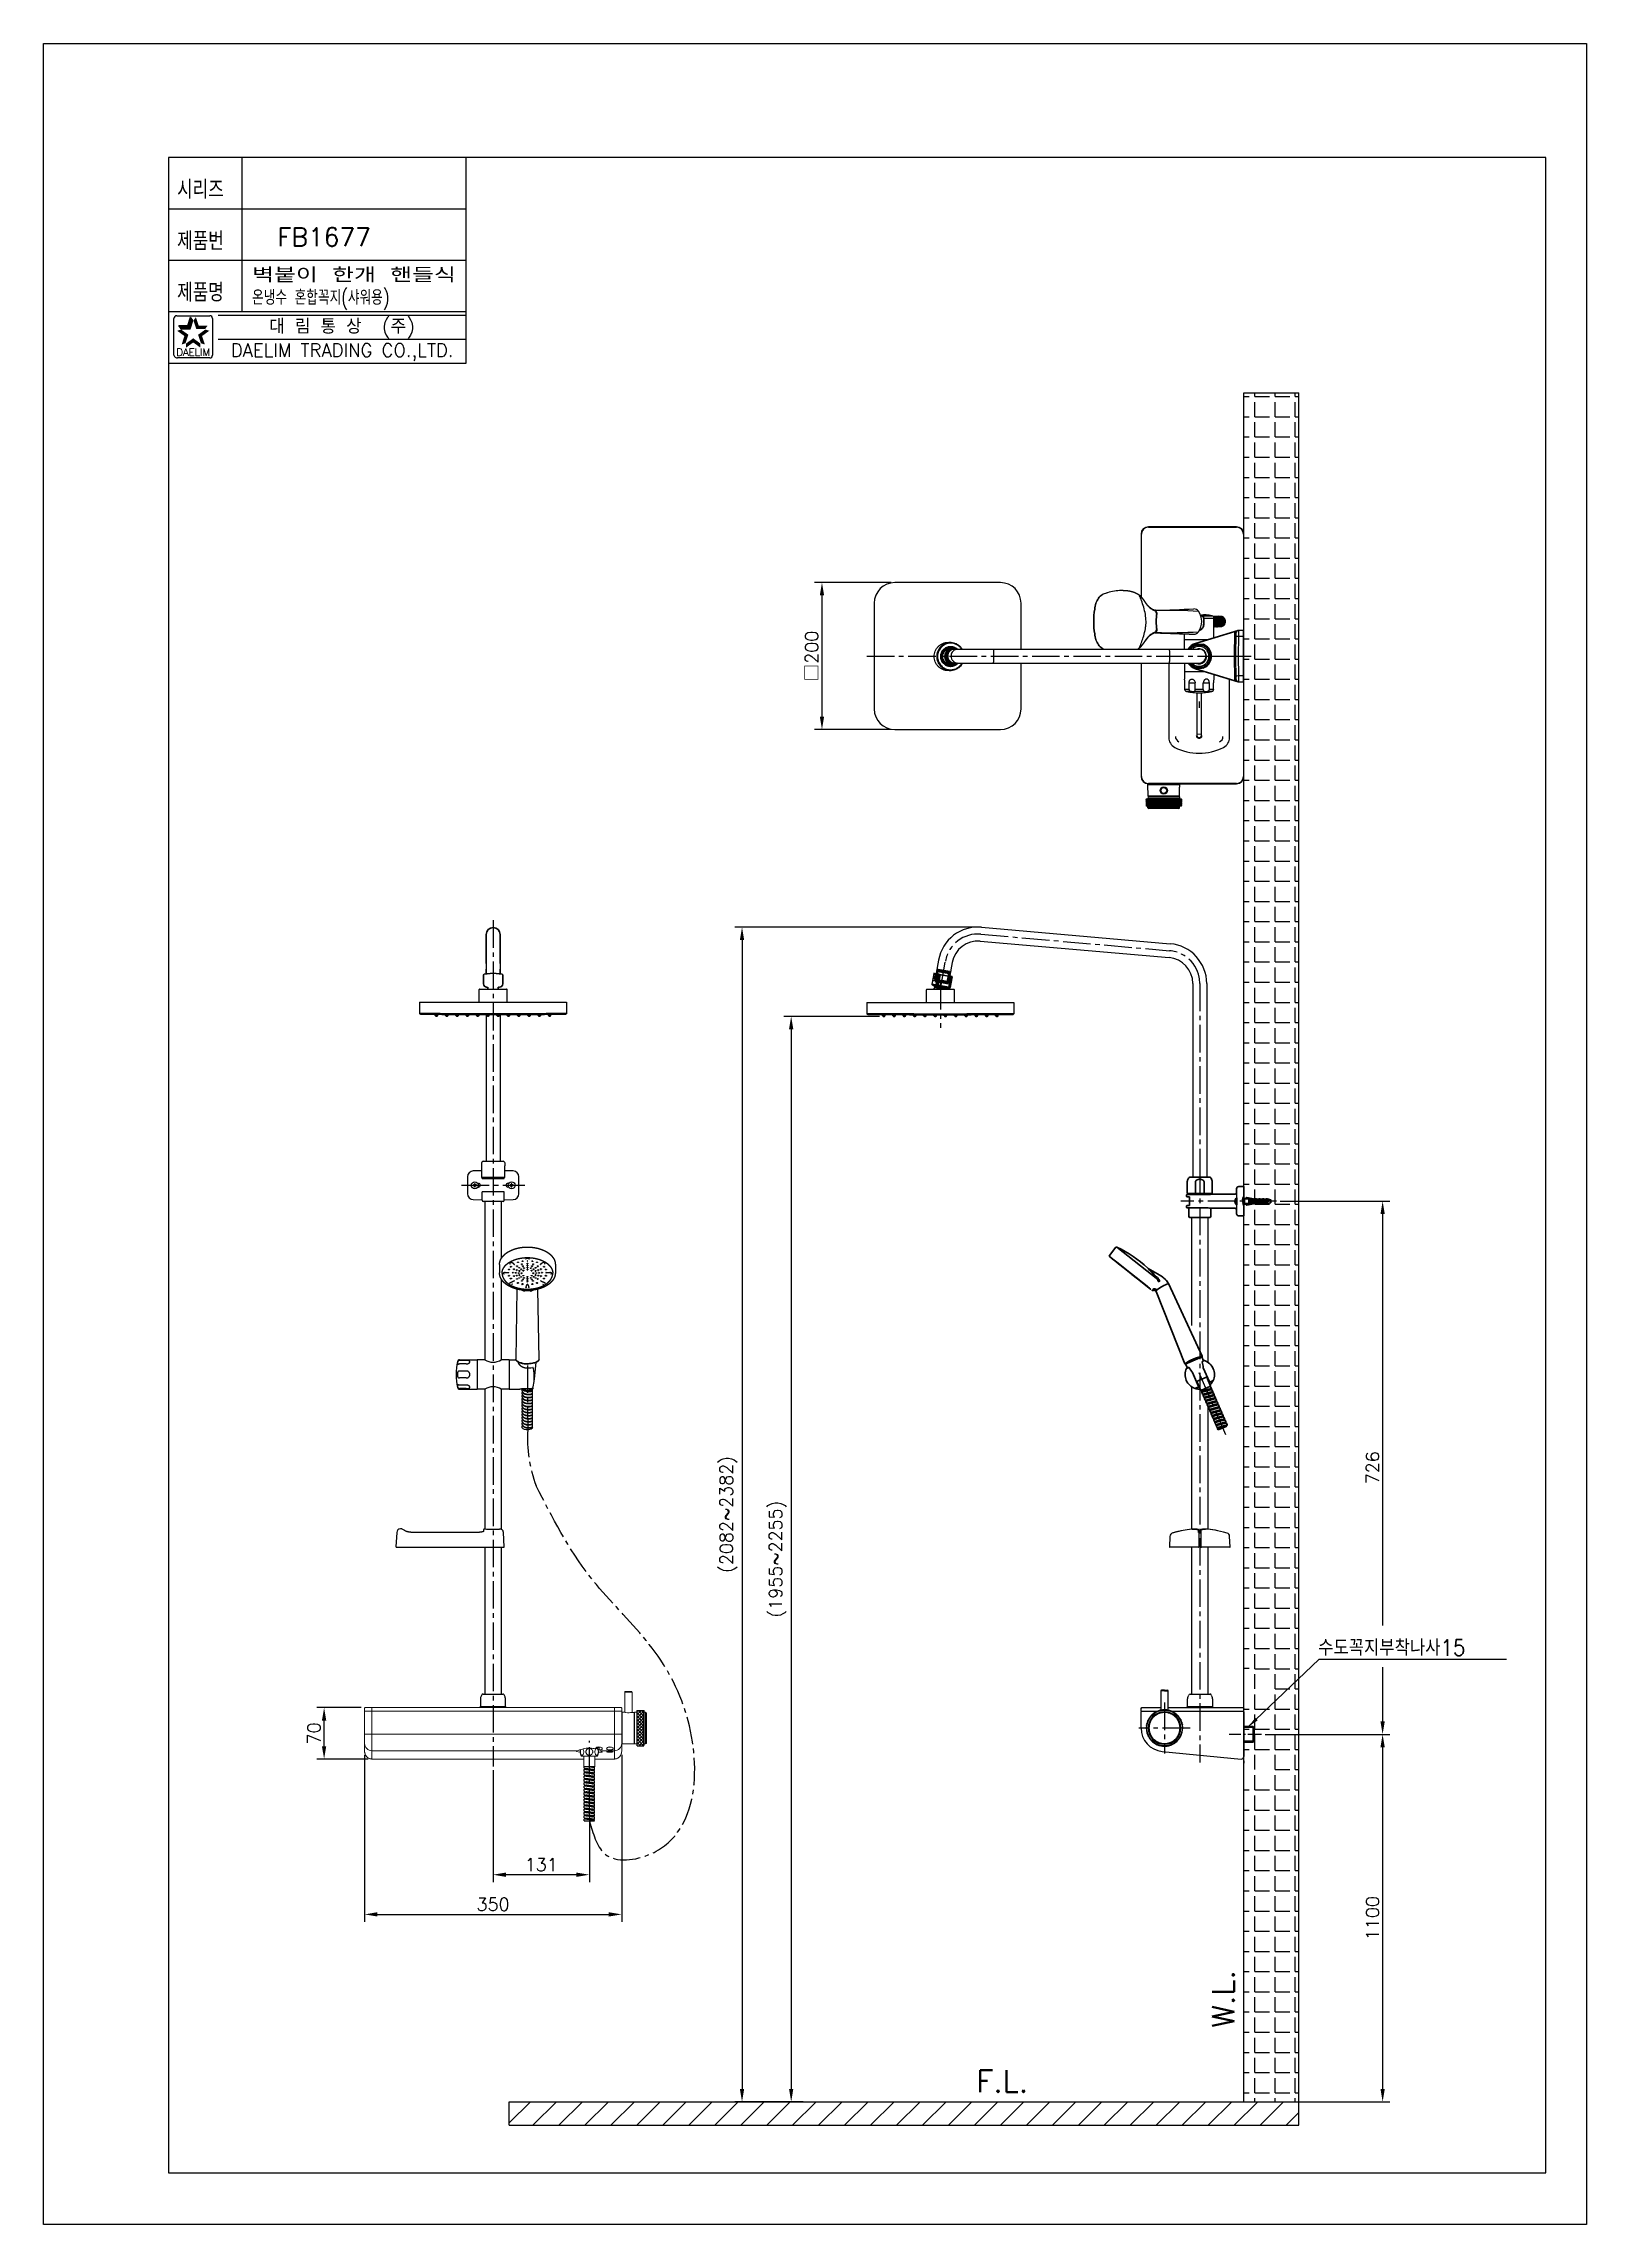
# Model space of a CAD drawing. Header units: millimetres. Extents: x 12827 to 13247, y 6457 to 7051.
import ezdxf
from ezdxf import colors
from ezdxf.entities.mleader import LeaderData, LeaderLine
from ezdxf.enums import TextEntityAlignment as Align
from ezdxf.math import Vec2, Vec3

# ---------------------------------------------------------------- set-up
doc = ezdxf.new("R2010")
doc.units = ezdxf.units.MM
doc.header["$LTSCALE"] = 10
doc.linetypes.add('CENTER', pattern=[50.8, 31.75, -6.35, 6.35, -6.35])
doc.linetypes.add('CENTER2', pattern=[1.125, 0.75, -0.125, 0.125, -0.125])
doc.layers.get('0').update_dxf_attribs({"color": 2})
doc.layers.add('1', color=1, linetype='CENTER', lineweight=13)
doc.layers.add('AM_VIS', color=7, linetype='Continuous', lineweight=30)
for name, color, linetype in [('7_ALL_FEATURES', 7, 'Continuous'), ('CENTER', 1, 'CENTER2'), ('D', 2, 'Continuous'), ('DWG', 7, 'Continuous'), ('HT', 3, 'Continuous'), ('W', 7, 'Continuous')]:
    doc.layers.add(name, color=color, linetype=linetype)
doc.styles.add('GHS', font='romans.shx', dxfattribs={"height": 3.5, "bigfont": 'ghs.shx'})
doc.styles.add('ROMANS', font='ROMANS.shx', dxfattribs={"oblique": 15, "bigfont": 'fhg.shx'})
doc.dimstyles.new('LEE', dxfattribs={"dimtxt": 3.5, "dimasz": 3.5, "dimexe": 2, "dimexo": 1, "dimgap": 1, "dimtad": 1, "dimdec": 4, "dimdsep": 46, "dimtxsty": 'GHS', "dimcen": 0, "dimclrd": 2, "dimclre": 2, "dimclrt": 2, "dimadec": 0, "dimazin": 0, "dimtfac": 1, "dimtdec": 4, "dimtmove": 0, "dimatfit": 3, "dimfxl": 0, "dimlwd": -1, "dimlwe": -1, "dimarcsym": 0})
doc.dimstyles.new('STANDARD$7', dxfattribs={"dimtxt": 3, "dimasz": 3, "dimexe": 1, "dimexo": 0.0625, "dimgap": 1, "dimtad": 1, "dimdec": 4, "dimzin": 0, "dimdsep": 46, "dimtxsty": 'ROMANS', "dimcen": 1, "dimclrd": 5, "dimclrt": 3, "dimadec": 0, "dimazin": 0, "dimtfac": 1, "dimtdec": 4, "dimtofl": 0, "dimtmove": 0, "dimatfit": 3, "dimfxl": 0, "dimtolj": 1, "dimtzin": 0, "dimarcsym": 0})

msp = doc.modelspace()

# ---------------------------------------------------------------- texts
at = {"color": 7, "linetype": 'Continuous'}
for s, height, style, p in [('대 림 통 상  (주)', 4, 'GHS', (12907.91427, 6973.2799)), ('DAELIM TRADING CO.,LTD.', 3.6, 'ROMANS', (12907.91427, 6966.51256))]:
    msp.add_text(s, height=height, dxfattribs=dict(at, style=style)).set_placement(p, align=Align.MIDDLE)
at = {"color": 2, "linetype": 'Continuous', "style": 'ROMANS'}
msp.add_text('DAELIM', height=2, dxfattribs=at).set_placement((12867.38142, 6965.51933), align=Align.CENTER)
at = {"layer": 'D', "style": 'GHS'}
for s, height, width, p in [('시리즈', 5, 0.8, (12862.99429, 7008.31419)), ('제품번', 5, 0.8, (12862.99429, 6994.31419)), ('제품명', 5, 0.8, (12862.99429, 6980.31419)), ('온냉수 혼합꼭지(샤워용)', 4, 0.75, (12883.40195, 6979.43008))]:
    msp.add_text(s, height=height, dxfattribs=dict(at, width=width)).set_placement(p)
at = {"layer": 'D', "color": 7, "style": 'GHS'}
msp.add_text('FB1677', height=5, dxfattribs=at).set_placement((12890.26287, 6995.42982))
at = {"layer": 'D', "style": 'GHS', "width": 1.105852}
msp.add_text('벽붙이 한개 핸들식', height=4, dxfattribs=at).set_placement((12883.40195, 6985.54938), (12938.89114, 6985.54938), align=Align.FIT)
at = {"layer": 'D', "ltscale": 0.5, "style": 'GHS', "width": 0.9}
msp.add_text('수도꼭지부착나사15', height=4.375, dxfattribs=at).set_placement((13173.62175, 6611.48103))
at = {"layer": 'D', "ltscale": 0.5, "style": 'GHS'}
msp.add_text('W.L.', height=6, rotation=90, dxfattribs=at).set_placement((13150.80887, 6510.14486))
msp.add_text('F.L.', height=6, dxfattribs=at).set_placement((13080.5745, 6492.57126))
at = {"layer": 'DWG', "color": 2, "char_height": 3.5, "attachment_point": 5, "rotation": 90, "style": 'GHS'}
for s, insert in [('726', (13188.43863, 6662.66989)), ('1100', (13188.43863, 6540.01954))]:
    msp.add_mtext(s, dxfattribs=dict(at, insert=insert))

# ---------------------------------------------------------------- blocks, each defined once
blk = doc.blocks.new('A$C73EE1291')
at = {"layer": '1', "color": 7, "linetype": 'Continuous'}
for p, q in [((22.37, 47.04), (24.55, 47.04)), ((24.55, 47.02), (22.4, 47.02)), ((23.09, 44.14), (23.09, 47.02)), ((26.74, 47.04), (24.55, 47.04)), ((24.55, 47.02), (26.7, 47.02)), ((26.01, 44.14), (26.01, 47.02))]:
    blk.add_line(p, q, dxfattribs=at)
for centre, radius, start, end in [((24.57, 48.22), 2.5, 166.00367, 180), ((24.57, 48.22), 2.5, 180, 208.13461), ((26.66, 48.73), 0.458, 133.14211, 133.72772), ((24.53, 48.22), 2.5, 360, 28.13461), ((24.53, 48.22), 2.5, 331.86539, 0), ((22.4, 47.06), 0.04, 208.13461, 270), ((22.45, 47.71), 0.458, 313.14211, 313.72772), ((26.66, 47.71), 0.458, 226.27228, 226.85789), ((26.7, 47.06), 0.04, 270, 331.86539)]:
    blk.add_arc(centre, radius, start, end, dxfattribs=at)
for points, knots in [([(22.22, 48.84), (22.19, 48.78), (22.14, 48.63), (22.1, 48.42), (22.1, 48.28), (22.1, 48.22)], [0.2866562, 0.2866562, 0.2866562, 0.2866562, 0.4154218, 0.5609227, 0.6685042, 0.6685042, 0.6685042, 0.6685042]), ([(22.56, 47.28), (22.52, 47.28), (22.42, 47.31), (22.3, 47.43), (22.21, 47.59), (22.14, 47.8), (22.1, 48.01), (22.1, 48.16), (22.1, 48.22)], [0, 0, 0, 0, 0.0780123, 0.1704584, 0.2832651, 0.4154218, 0.5609227, 0.6685042, 0.6685042, 0.6685042, 0.6685042]), ([(22.76, 47.37), (22.82, 47.43), (22.93, 47.6), (23.01, 47.89), (23.03, 48.11), (23.03, 48.22)], [0, 0, 0, 0, 0.2008669, 0.4506941, 0.7094281, 0.7094281, 0.7094281, 0.7094281]), ([(22.81, 49.01), (22.85, 48.96), (22.93, 48.81), (23.01, 48.54), (23.03, 48.33), (23.03, 48.22)], [0.0507355, 0.0507355, 0.0507355, 0.0507355, 0.2008669, 0.4506941, 0.7094281, 0.7094281, 0.7094281, 0.7094281]), ([(24.55, 49.15), (24.48, 49.15), (24.34, 49.13), (24.13, 49.06), (23.95, 48.93), (23.8, 48.77), (23.69, 48.58), (23.63, 48.39), (23.62, 48.27), (23.62, 48.22)], [0, 0, 0, 0, 0.1249872, 0.2499774, 0.3749573, 0.4999344, 0.624942, 0.7499664, 0.8375559, 0.8375559, 0.8375559, 0.8375559]), ([(24.55, 47.28), (24.48, 47.28), (24.34, 47.3), (24.13, 47.38), (23.95, 47.5), (23.8, 47.66), (23.69, 47.85), (23.63, 48.04), (23.62, 48.17), (23.62, 48.22)], [0, 0, 0, 0, 0.1249872, 0.2499774, 0.3749573, 0.4999344, 0.624942, 0.7499664, 0.8375559, 0.8375559, 0.8375559, 0.8375559]), ([(25.48, 48.22), (25.48, 48.32), (25.45, 48.55), (25.26, 48.86), (24.99, 49.06), (24.75, 49.14), (24.62, 49.15), (24.55, 49.15)], [0.0577586, 0.0577586, 0.0577586, 0.0577586, 0.2496853, 0.4993824, 0.7489907, 0.8744931, 1, 1, 1, 1]), ([(25.48, 48.22), (25.48, 48.12), (25.45, 47.89), (25.26, 47.57), (24.99, 47.38), (24.75, 47.3), (24.62, 47.28), (24.55, 47.28)], [0.0577586, 0.0577586, 0.0577586, 0.0577586, 0.2496853, 0.4993824, 0.7489907, 0.8744931, 1, 1, 1, 1]), ([(26.35, 49.06), (26.28, 49), (26.18, 48.83), (26.1, 48.54), (26.08, 48.33), (26.08, 48.22)], [0, 0, 0, 0, 0.2008669, 0.4506941, 0.7094281, 0.7094281, 0.7094281, 0.7094281]), ([(26.35, 47.37), (26.28, 47.43), (26.18, 47.6), (26.1, 47.89), (26.08, 48.11), (26.08, 48.22)], [0, 0, 0, 0, 0.2008669, 0.4506941, 0.7094281, 0.7094281, 0.7094281, 0.7094281]), ([(26.55, 49.15), (26.51, 49.15), (26.44, 49.13), (26.38, 49.09), (26.35, 49.06)], [0, 0, 0, 0, 0.47026, 1, 1, 1, 1]), ([(26.55, 49.15), (26.59, 49.15), (26.69, 49.12), (26.8, 49.01), (26.9, 48.84), (26.97, 48.63), (27, 48.42), (27.01, 48.28), (27.01, 48.22)], [0, 0, 0, 0, 0.0780123, 0.1704584, 0.2832651, 0.4154218, 0.5609227, 0.6685042, 0.6685042, 0.6685042, 0.6685042]), ([(26.55, 47.28), (26.59, 47.28), (26.69, 47.31), (26.8, 47.43), (26.9, 47.59), (26.97, 47.8), (27, 48.01), (27.01, 48.16), (27.01, 48.22)], [0, 0, 0, 0, 0.0780123, 0.1704584, 0.2832651, 0.4154218, 0.5609227, 0.6685042, 0.6685042, 0.6685042, 0.6685042]), ([(22.56, 47.28), (22.6, 47.28), (22.67, 47.3), (22.73, 47.34), (22.76, 47.37)], [0, 0, 0, 0, 0.47026, 1, 1, 1, 1]), ([(26.55, 47.28), (26.51, 47.28), (26.44, 47.3), (26.38, 47.34), (26.35, 47.37)], [0, 0, 0, 0, 0.47026, 1, 1, 1, 1])]:
    blk.add_open_spline(points, degree=3, knots=knots, dxfattribs=at)
at = {"layer": 'DWG'}
for p, q in [((25.99, 44.12), (23.11, 44.12)), ((23.15, 43.78), (23.15, 44.12)), ((23.15, 42.88), (23.15, 43.4)), ((23.15, 41.98), (23.15, 42.5)), ((23.15, 41.08), (23.15, 41.6)), ((23.35, 43.46), (23.35, 43.67)), ((23.35, 42.56), (23.35, 42.77)), ((23.35, 41.66), (23.35, 41.87)), ((25.75, 43.97), (25.75, 44.12)), ((25.75, 43.07), (25.75, 43.27)), ((25.75, 42.17), (25.75, 42.37)), ((25.95, 43.33), (25.95, 43.85)), ((25.95, 42.43), (25.95, 42.95)), ((25.95, 41.53), (25.95, 42.05)), ((23.15, 40.18), (23.15, 40.7)), ((23.15, 39.28), (23.15, 39.8)), ((23.15, 38.38), (23.15, 38.9)), ((23.15, 37.48), (23.15, 38)), ((23.15, 36.58), (23.15, 37.1)), ((23.15, 35.68), (23.15, 36.2)), ((23.35, 40.76), (23.35, 40.97)), ((23.35, 39.86), (23.35, 40.07)), ((23.35, 38.96), (23.35, 39.17)), ((23.35, 38.06), (23.35, 38.27)), ((23.35, 37.16), (23.35, 37.37)), ((23.35, 36.26), (23.35, 36.47)), ((25.75, 41.27), (25.75, 41.47)), ((25.75, 40.37), (25.75, 40.57)), ((25.75, 39.47), (25.75, 39.67)), ((25.75, 38.57), (25.75, 38.77)), ((25.75, 37.67), (25.75, 37.87)), ((25.75, 36.77), (25.75, 36.97)), ((25.75, 35.87), (25.75, 36.07)), ((25.95, 40.63), (25.95, 41.15)), ((25.95, 39.73), (25.95, 40.25)), ((25.95, 38.83), (25.95, 39.35)), ((25.95, 37.93), (25.95, 38.45)), ((25.95, 37.03), (25.95, 37.55)), ((25.95, 36.13), (25.95, 36.65)), ((25.95, 35.23), (25.95, 35.75)), ((23.15, 34.78), (23.15, 35.3)), ((23.15, 33.88), (23.15, 34.4)), ((23.15, 32.98), (23.15, 33.5)), ((23.15, 32.08), (23.15, 32.6)), ((23.15, 31.18), (23.15, 31.7)), ((23.15, 30.28), (23.15, 30.8)), ((23.15, 29.42), (23.15, 29.9)), ((23.35, 35.36), (23.35, 35.57)), ((23.35, 34.46), (23.35, 34.67)), ((23.35, 33.56), (23.35, 33.77)), ((23.35, 32.66), (23.35, 32.87)), ((23.35, 31.76), (23.35, 31.97)), ((23.35, 30.86), (23.35, 31.07)), ((23.35, 29.96), (23.35, 30.17)), ((25.75, 34.97), (25.75, 35.17)), ((25.75, 34.07), (25.75, 34.27)), ((25.75, 33.17), (25.75, 33.37)), ((25.75, 32.27), (25.75, 32.47)), ((25.75, 31.37), (25.75, 31.57)), ((25.75, 30.47), (25.75, 30.67)), ((25.75, 29.57), (25.75, 29.77)), ((25.95, 34.33), (25.95, 34.85)), ((25.95, 33.43), (25.95, 33.95)), ((25.95, 32.53), (25.95, 33.05)), ((25.95, 31.63), (25.95, 32.15)), ((25.95, 30.73), (25.95, 31.25)), ((25.95, 29.83), (25.95, 30.35)), ((23.15, 29.42), (25.95, 29.42)), ((25.95, 29.42), (25.95, 29.45))]:
    blk.add_line(p, q, dxfattribs=at)
for centre, radius, start, end in [((23.11, 44.14), 0.02, 180, 270), ((21.66, 28.82), 14.93, 81.60111, 82.23358), ((21.66, 27.92), 14.93, 81.60111, 82.23358), ((21.66, 27.02), 14.93, 81.60111, 82.23358), ((22.13, 22.13), 22.13, 81.86913, 83.33928), ((27.44, 58.81), 14.93, 261.60111, 262.23358), ((27.44, 57.91), 14.93, 261.60111, 262.23358), ((27.44, 57.01), 14.93, 261.60111, 262.23358), ((25.99, 44.14), 0.02, 270, 0), ((21.66, 26.12), 14.93, 81.60111, 82.23358), ((21.66, 25.22), 14.93, 81.60111, 82.23358), ((21.66, 24.32), 14.93, 81.60111, 82.23358), ((21.66, 23.42), 14.93, 81.60111, 82.23358), ((21.66, 22.52), 14.93, 81.60111, 82.23358), ((21.66, 21.62), 14.93, 81.60111, 82.23358), ((27.44, 56.11), 14.93, 261.60111, 262.23358), ((27.44, 55.21), 14.93, 261.60111, 262.23358), ((27.44, 54.31), 14.93, 261.60111, 262.23358), ((27.44, 53.41), 14.93, 261.60111, 262.23358), ((27.44, 52.51), 14.93, 261.60111, 262.23358), ((27.44, 51.61), 14.93, 261.60111, 262.23358), ((27.44, 50.71), 14.93, 261.60111, 262.23358), ((21.66, 20.72), 14.93, 81.60111, 82.23358), ((21.66, 19.82), 14.93, 81.60111, 82.23358), ((21.66, 18.92), 14.93, 81.60111, 82.23358), ((21.66, 18.02), 14.93, 81.60111, 82.23358), ((21.66, 17.12), 14.93, 81.60111, 82.23358), ((21.66, 16.22), 14.93, 81.60111, 82.23358), ((21.66, 15.32), 14.93, 81.60111, 82.23358), ((27.44, 49.81), 14.93, 261.60111, 262.23358), ((27.44, 48.91), 14.93, 261.60111, 262.23358), ((27.44, 48.01), 14.93, 261.60111, 262.23358), ((27.44, 47.11), 14.93, 261.60111, 262.23358), ((27.44, 46.21), 14.93, 261.60111, 262.23358), ((27.44, 45.31), 14.93, 261.60111, 262.23358), ((27.44, 44.41), 14.93, 261.60111, 262.23358)]:
    blk.add_arc(centre, radius, start, end, dxfattribs=at)
for points, degree, knots in [([(23.15, 43.78), (23.15, 43.77), (23.16, 43.76), (23.16, 43.76), (23.16, 43.75), (23.16, 43.75), (23.17, 43.74), (23.17, 43.74), (23.18, 43.73), (23.18, 43.73), (23.19, 43.72), (23.2, 43.72), (23.2, 43.71), (23.21, 43.71), (23.23, 43.7), (23.24, 43.7), (23.25, 43.69), (23.27, 43.69), (23.28, 43.68), (23.3, 43.68), (23.31, 43.68), (23.33, 43.67), (23.35, 43.67), (23.37, 43.66), (23.39, 43.66), (23.41, 43.66), (23.43, 43.65), (23.45, 43.65), (23.48, 43.64), (23.5, 43.64), (23.52, 43.64), (23.55, 43.63), (23.57, 43.63), (23.6, 43.62), (23.63, 43.62), (23.65, 43.62), (23.68, 43.61)], 1, [0, 0, 0.098663, 0.197327, 0.29599, 0.394654, 0.493317, 0.591981, 0.690644, 0.844483, 0.998323, 1.152162, 1.306001, 1.45984, 1.661123, 1.862405, 2.063688, 2.26497, 2.466253, 2.667535, 2.868817, 3.0701, 3.271382, 3.472665, 3.673947, 3.858154, 4.042362, 4.226569, 4.410776, 4.594984, 4.779191, 4.963398, 5.147605, 5.331813, 5.51602, 5.700227, 5.884435, 6.068642, 6.068642]), ([(23.35, 43.52), (23.35, 43.51), (23.34, 43.51), (23.32, 43.51), (23.3, 43.5), (23.29, 43.5), (23.28, 43.5), (23.26, 43.49), (23.25, 43.49), (23.24, 43.48), (23.23, 43.48), (23.22, 43.48), (23.21, 43.47), (23.19, 43.46), (23.18, 43.45), (23.17, 43.44), (23.16, 43.42), (23.15, 43.4)], 1, [2.573214, 2.573214, 2.597086, 2.768832, 2.940578, 3.112324, 3.28407, 3.455816, 3.627562, 3.799308, 3.971054, 4.1428, 4.314546, 4.486292, 4.801832, 5.117373, 5.432914, 5.748454, 6.063995, 6.063995]), ([(23.15, 42.88), (23.15, 42.87), (23.16, 42.86), (23.16, 42.86), (23.16, 42.85), (23.16, 42.85), (23.17, 42.84), (23.17, 42.84), (23.18, 42.83), (23.18, 42.83), (23.19, 42.82), (23.2, 42.82), (23.2, 42.81), (23.21, 42.81), (23.23, 42.8), (23.24, 42.8), (23.25, 42.79), (23.27, 42.79), (23.28, 42.78), (23.3, 42.78), (23.31, 42.78), (23.33, 42.77), (23.35, 42.77), (23.37, 42.76), (23.39, 42.76), (23.41, 42.76), (23.43, 42.75), (23.45, 42.75), (23.48, 42.74), (23.5, 42.74), (23.52, 42.74), (23.55, 42.73), (23.57, 42.73), (23.6, 42.72), (23.63, 42.72), (23.65, 42.72), (23.68, 42.71)], 1, [0, 0, 0.098663, 0.197327, 0.29599, 0.394654, 0.493317, 0.591981, 0.690644, 0.844483, 0.998323, 1.152162, 1.306001, 1.459841, 1.661123, 1.862406, 2.063688, 2.26497, 2.466253, 2.667535, 2.868818, 3.0701, 3.271383, 3.472665, 3.673948, 3.858155, 4.042362, 4.226569, 4.410777, 4.594984, 4.779191, 4.963398, 5.147606, 5.331813, 5.51602, 5.700227, 5.884435, 6.068642, 6.068642]), ([(23.35, 42.62), (23.35, 42.61), (23.34, 42.61), (23.32, 42.61), (23.3, 42.6), (23.29, 42.6), (23.28, 42.6), (23.26, 42.59), (23.25, 42.59), (23.24, 42.58), (23.23, 42.58), (23.22, 42.58), (23.21, 42.57), (23.19, 42.56), (23.18, 42.55), (23.17, 42.54), (23.16, 42.52), (23.15, 42.5)], 1, [2.573214, 2.573214, 2.597088, 2.768834, 2.94058, 3.112326, 3.284072, 3.455817, 3.627563, 3.799309, 3.971055, 4.142801, 4.314547, 4.486293, 4.801833, 5.117374, 5.432914, 5.748455, 6.063995, 6.063995]), ([(23.15, 41.98), (23.15, 41.97), (23.16, 41.96), (23.16, 41.96), (23.16, 41.95), (23.16, 41.95), (23.17, 41.94), (23.17, 41.94), (23.18, 41.93), (23.18, 41.93), (23.19, 41.92), (23.2, 41.92), (23.2, 41.91), (23.21, 41.91), (23.23, 41.9), (23.24, 41.9), (23.25, 41.89), (23.27, 41.89), (23.28, 41.88), (23.3, 41.88), (23.31, 41.88), (23.33, 41.87), (23.35, 41.87), (23.37, 41.86), (23.39, 41.86), (23.41, 41.86), (23.43, 41.85), (23.45, 41.85), (23.48, 41.84), (23.5, 41.84), (23.52, 41.84), (23.55, 41.83), (23.57, 41.83), (23.6, 41.82), (23.63, 41.82), (23.65, 41.82), (23.68, 41.81)], 1, [0, 0, 0.098663, 0.197327, 0.29599, 0.394654, 0.493317, 0.591981, 0.690644, 0.844484, 0.998323, 1.152162, 1.306001, 1.459841, 1.661123, 1.862406, 2.063688, 2.264971, 2.466253, 2.667536, 2.868818, 3.070101, 3.271383, 3.472666, 3.673948, 3.858155, 4.042362, 4.22657, 4.410777, 4.594984, 4.779191, 4.963399, 5.147606, 5.331813, 5.51602, 5.700227, 5.884435, 6.068642, 6.068642]), ([(23.35, 41.72), (23.35, 41.71), (23.34, 41.71), (23.32, 41.71), (23.3, 41.7), (23.29, 41.7), (23.28, 41.7), (23.26, 41.69), (23.25, 41.69), (23.24, 41.68), (23.23, 41.68), (23.22, 41.68), (23.21, 41.67), (23.19, 41.66), (23.18, 41.65), (23.17, 41.64), (23.16, 41.62), (23.15, 41.6)], 1, [2.573214, 2.573214, 2.597089, 2.768835, 2.940581, 3.112327, 3.284073, 3.455819, 3.627565, 3.799311, 3.971057, 4.142803, 4.314549, 4.486295, 4.801835, 5.117375, 5.432915, 5.748455, 6.063995, 6.063995]), ([(25.26, 43.14), (25.19, 43.15), (24.98, 43.18), (24.63, 43.23), (24.23, 43.27), (23.86, 43.32), (23.57, 43.37), (23.39, 43.41), (23.35, 43.44), (23.35, 43.46)], 3, [103.040062, 103.040062, 103.040062, 103.040062, 103.280132, 103.612222, 103.944313, 104.276403, 104.608493, 104.940584, 105.243354, 105.243354, 105.243354, 105.243354]), ([(25.26, 42.24), (25.19, 42.25), (25, 42.28), (24.66, 42.32), (24.26, 42.37), (23.89, 42.42), (23.59, 42.46), (23.4, 42.51), (23.35, 42.54), (23.35, 42.56)], 3, [96.756877, 96.756877, 96.756877, 96.756877, 96.970413, 97.302503, 97.634594, 97.966684, 98.298775, 98.630865, 98.960169, 98.960169, 98.960169, 98.960169]), ([(25.26, 41.34), (25.2, 41.35), (25.02, 41.38), (24.69, 41.42), (24.29, 41.47), (23.91, 41.51), (23.61, 41.56), (23.41, 41.61), (23.36, 41.64), (23.35, 41.66), (23.35, 41.66)], 3, [90.473692, 90.473692, 90.473692, 90.473692, 90.660694, 90.992785, 91.324875, 91.656966, 91.989056, 92.321147, 92.653237, 92.676983, 92.676983, 92.676983, 92.676983]), ([(25.75, 43.27), (25.75, 43.29), (25.71, 43.32), (25.51, 43.37), (25.17, 43.42), (24.75, 43.48), (24.31, 43.53), (24.01, 43.57), (23.87, 43.59), (23.84, 43.59)], 3, [102.101761, 102.101761, 102.101761, 102.101761, 102.417148, 102.781622, 103.146095, 103.510569, 103.875043, 104.239517, 104.305053, 104.305053, 104.305053, 104.305053]), ([(25.75, 42.37), (25.75, 42.38), (25.75, 42.39), (25.68, 42.43), (25.44, 42.48), (25.08, 42.54), (24.65, 42.59), (24.21, 42.64), (23.95, 42.67), (23.84, 42.69)], 3, [95.818576, 95.818576, 95.818576, 95.818576, 95.856619, 96.221092, 96.585566, 96.95004, 97.314514, 97.678988, 98.021867, 98.021867, 98.021867, 98.021867]), ([(25.75, 41.47), (25.75, 41.48), (25.74, 41.5), (25.64, 41.54), (25.36, 41.6), (24.98, 41.65), (24.54, 41.7), (24.15, 41.75), (23.93, 41.78), (23.84, 41.79)], 3, [89.535391, 89.535391, 89.535391, 89.535391, 89.660563, 90.025037, 90.389511, 90.753985, 91.118459, 91.482933, 91.738682, 91.738682, 91.738682, 91.738682]), ([(25.95, 43.85), (25.95, 43.86), (25.95, 43.87), (25.95, 43.87), (25.95, 43.88), (25.94, 43.89), (25.94, 43.89), (25.94, 43.9), (25.93, 43.9), (25.92, 43.91), (25.92, 43.91), (25.91, 43.92), (25.9, 43.92), (25.89, 43.92), (25.88, 43.93), (25.87, 43.93), (25.86, 43.94), (25.84, 43.94), (25.83, 43.95), (25.81, 43.95), (25.79, 43.96), (25.78, 43.96), (25.76, 43.96), (25.74, 43.97), (25.72, 43.97), (25.7, 43.98), (25.68, 43.98), (25.65, 43.98), (25.63, 43.99), (25.61, 43.99), (25.58, 44), (25.56, 44), (25.53, 44), (25.51, 44.01), (25.48, 44.01), (25.45, 44.02), (25.43, 44.02)], 1, [0, 0, 0.098663, 0.197327, 0.29599, 0.394653, 0.493317, 0.59198, 0.690644, 0.844483, 0.998322, 1.152161, 1.306001, 1.45984, 1.661122, 1.862404, 2.063687, 2.264969, 2.466251, 2.667534, 2.868816, 3.070098, 3.271381, 3.472663, 3.673945, 3.858153, 4.04236, 4.226568, 4.410775, 4.594982, 4.77919, 4.963397, 5.147605, 5.331812, 5.51602, 5.700227, 5.884434, 6.068642, 6.068642]), ([(25.95, 42.95), (25.95, 42.96), (25.95, 42.97), (25.95, 42.97), (25.95, 42.98), (25.94, 42.99), (25.94, 42.99), (25.94, 43), (25.93, 43), (25.92, 43.01), (25.92, 43.01), (25.91, 43.02), (25.9, 43.02), (25.89, 43.02), (25.88, 43.03), (25.87, 43.03), (25.86, 43.04), (25.84, 43.04), (25.83, 43.05), (25.81, 43.05), (25.79, 43.06), (25.78, 43.06), (25.76, 43.06), (25.74, 43.07), (25.72, 43.07), (25.7, 43.08), (25.68, 43.08), (25.65, 43.08), (25.63, 43.09), (25.61, 43.09), (25.58, 43.1), (25.56, 43.1), (25.53, 43.1), (25.51, 43.11), (25.48, 43.11), (25.45, 43.12), (25.43, 43.12)], 1, [0, 0, 0.098663, 0.197327, 0.29599, 0.394653, 0.493317, 0.59198, 0.690643, 0.844483, 0.998322, 1.152161, 1.306, 1.45984, 1.661122, 1.862404, 2.063687, 2.264969, 2.466251, 2.667533, 2.868816, 3.070098, 3.27138, 3.472663, 3.673945, 3.858152, 4.04236, 4.226567, 4.410775, 4.594982, 4.77919, 4.963397, 5.147605, 5.331812, 5.516019, 5.700227, 5.884434, 6.068642, 6.068642]), ([(25.95, 42.05), (25.95, 42.06), (25.95, 42.07), (25.95, 42.07), (25.95, 42.08), (25.94, 42.09), (25.94, 42.09), (25.94, 42.1), (25.93, 42.1), (25.92, 42.11), (25.92, 42.11), (25.91, 42.12), (25.9, 42.12), (25.89, 42.12), (25.88, 42.13), (25.87, 42.13), (25.86, 42.14), (25.84, 42.14), (25.83, 42.15), (25.81, 42.15), (25.79, 42.16), (25.78, 42.16), (25.76, 42.16), (25.74, 42.17), (25.72, 42.17), (25.7, 42.18), (25.68, 42.18), (25.65, 42.18), (25.63, 42.19), (25.61, 42.19), (25.58, 42.2), (25.56, 42.2), (25.53, 42.2), (25.51, 42.21), (25.48, 42.21), (25.45, 42.22), (25.43, 42.22)], 1, [0, 0, 0.098663, 0.197327, 0.29599, 0.394653, 0.493317, 0.59198, 0.690643, 0.844483, 0.998322, 1.152161, 1.306, 1.45984, 1.661122, 1.862404, 2.063686, 2.264969, 2.466251, 2.667533, 2.868816, 3.070098, 3.27138, 3.472662, 3.673945, 3.858152, 4.04236, 4.226567, 4.410775, 4.594982, 4.77919, 4.963397, 5.147604, 5.331812, 5.516019, 5.700227, 5.884434, 6.068642, 6.068642]), ([(25.75, 43.22), (25.76, 43.22), (25.77, 43.22), (25.79, 43.22), (25.8, 43.23), (25.82, 43.23), (25.83, 43.24), (25.84, 43.24), (25.86, 43.24), (25.87, 43.25), (25.88, 43.25), (25.89, 43.26), (25.9, 43.26), (25.91, 43.27), (25.93, 43.28), (25.94, 43.29), (25.95, 43.31), (25.95, 43.33)], 1, [2.573214, 2.573214, 2.597078, 2.768824, 2.94057, 3.112316, 3.284062, 3.455808, 3.627554, 3.7993, 3.971046, 4.142792, 4.314538, 4.486284, 4.801826, 5.117368, 5.432911, 5.748453, 6.063995, 6.063995]), ([(25.75, 42.32), (25.76, 42.32), (25.77, 42.32), (25.79, 42.32), (25.8, 42.33), (25.82, 42.33), (25.83, 42.34), (25.84, 42.34), (25.86, 42.34), (25.87, 42.35), (25.88, 42.35), (25.89, 42.36), (25.9, 42.36), (25.91, 42.37), (25.93, 42.38), (25.94, 42.39), (25.95, 42.41), (25.95, 42.43)], 1, [2.573214, 2.573214, 2.597077, 2.768823, 2.940569, 3.112315, 3.284061, 3.455807, 3.627553, 3.799298, 3.971044, 4.14279, 4.314536, 4.486282, 4.801825, 5.117367, 5.43291, 5.748453, 6.063995, 6.063995]), ([(23.15, 41.08), (23.15, 41.07), (23.16, 41.06), (23.16, 41.06), (23.16, 41.05), (23.16, 41.05), (23.17, 41.04), (23.17, 41.04), (23.18, 41.03), (23.18, 41.03), (23.19, 41.02), (23.2, 41.02), (23.2, 41.01), (23.21, 41.01), (23.23, 41), (23.24, 41), (23.25, 40.99), (23.27, 40.99), (23.28, 40.98), (23.3, 40.98), (23.31, 40.98), (23.33, 40.97), (23.35, 40.97), (23.37, 40.96), (23.39, 40.96), (23.41, 40.96), (23.43, 40.95), (23.45, 40.95), (23.48, 40.94), (23.5, 40.94), (23.52, 40.94), (23.55, 40.93), (23.57, 40.93), (23.6, 40.92), (23.63, 40.92), (23.65, 40.92), (23.68, 40.91)], 1, [0, 0, 0.098663, 0.197327, 0.29599, 0.394654, 0.493317, 0.591981, 0.690644, 0.844484, 0.998323, 1.152162, 1.306002, 1.459841, 1.661123, 1.862406, 2.063688, 2.264971, 2.466253, 2.667536, 2.868818, 3.070101, 3.271383, 3.472666, 3.673948, 3.858156, 4.042363, 4.22657, 4.410777, 4.594984, 4.779192, 4.963399, 5.147606, 5.331813, 5.51602, 5.700227, 5.884435, 6.068642, 6.068642]), ([(23.35, 40.82), (23.35, 40.81), (23.34, 40.81), (23.32, 40.81), (23.3, 40.8), (23.29, 40.8), (23.28, 40.8), (23.26, 40.79), (23.25, 40.79), (23.24, 40.78), (23.23, 40.78), (23.22, 40.78), (23.21, 40.77), (23.19, 40.76), (23.18, 40.75), (23.17, 40.74), (23.16, 40.72), (23.15, 40.7)], 1, [2.573214, 2.573214, 2.597091, 2.768837, 2.940583, 3.112329, 3.284074, 3.45582, 3.627566, 3.799312, 3.971058, 4.142804, 4.31455, 4.486296, 4.801836, 5.117376, 5.432915, 5.748455, 6.063995, 6.063995]), ([(23.15, 40.18), (23.15, 40.17), (23.16, 40.16), (23.16, 40.16), (23.16, 40.15), (23.16, 40.15), (23.17, 40.14), (23.17, 40.14), (23.18, 40.13), (23.18, 40.13), (23.19, 40.12), (23.2, 40.12), (23.2, 40.11), (23.21, 40.11), (23.23, 40.1), (23.24, 40.1), (23.25, 40.09), (23.27, 40.09), (23.28, 40.08), (23.3, 40.08), (23.31, 40.08), (23.33, 40.07), (23.35, 40.07), (23.37, 40.06), (23.39, 40.06), (23.41, 40.06), (23.43, 40.05), (23.45, 40.05), (23.48, 40.04), (23.5, 40.04), (23.52, 40.04), (23.55, 40.03), (23.57, 40.03), (23.6, 40.02), (23.63, 40.02), (23.65, 40.02), (23.68, 40.01)], 1, [0, 0, 0.098663, 0.197327, 0.29599, 0.394654, 0.493317, 0.591981, 0.690644, 0.844484, 0.998323, 1.152162, 1.306002, 1.459841, 1.661124, 1.862406, 2.063689, 2.264971, 2.466254, 2.667536, 2.868819, 3.070101, 3.271384, 3.472666, 3.673949, 3.858156, 4.042363, 4.22657, 4.410778, 4.594985, 4.779192, 4.963399, 5.147606, 5.331813, 5.51602, 5.700228, 5.884435, 6.068642, 6.068642]), ([(23.35, 39.92), (23.35, 39.91), (23.34, 39.91), (23.32, 39.91), (23.3, 39.9), (23.29, 39.9), (23.28, 39.9), (23.26, 39.89), (23.25, 39.89), (23.24, 39.88), (23.23, 39.88), (23.22, 39.88), (23.21, 39.87), (23.19, 39.86), (23.18, 39.85), (23.17, 39.84), (23.16, 39.82), (23.15, 39.8)], 1, [2.573214, 2.573214, 2.597092, 2.768838, 2.940584, 3.11233, 3.284076, 3.455822, 3.627568, 3.799314, 3.97106, 4.142805, 4.314551, 4.486297, 4.801837, 5.117376, 5.432916, 5.748456, 6.063995, 6.063995]), ([(23.15, 39.28), (23.15, 39.27), (23.16, 39.26), (23.16, 39.26), (23.16, 39.25), (23.16, 39.25), (23.17, 39.24), (23.17, 39.24), (23.18, 39.23), (23.18, 39.23), (23.19, 39.22), (23.2, 39.22), (23.2, 39.21), (23.21, 39.21), (23.23, 39.2), (23.24, 39.2), (23.25, 39.19), (23.27, 39.19), (23.28, 39.18), (23.3, 39.18), (23.31, 39.18), (23.33, 39.17), (23.35, 39.17), (23.37, 39.16), (23.39, 39.16), (23.41, 39.16), (23.43, 39.15), (23.45, 39.15), (23.48, 39.14), (23.5, 39.14), (23.52, 39.14), (23.55, 39.13), (23.57, 39.13), (23.6, 39.12), (23.63, 39.12), (23.65, 39.12), (23.68, 39.11)], 1, [0, 0, 0.098664, 0.197327, 0.295991, 0.394654, 0.493318, 0.591981, 0.690645, 0.844484, 0.998323, 1.152163, 1.306002, 1.459841, 1.661124, 1.862406, 2.063689, 2.264972, 2.466254, 2.667537, 2.868819, 3.070102, 3.271384, 3.472667, 3.673949, 3.858157, 4.042364, 4.226571, 4.410778, 4.594985, 4.779192, 4.963399, 5.147606, 5.331813, 5.516021, 5.700228, 5.884435, 6.068642, 6.068642]), ([(23.35, 39.02), (23.35, 39.01), (23.34, 39.01), (23.32, 39.01), (23.3, 39), (23.29, 39), (23.28, 39), (23.26, 38.99), (23.25, 38.99), (23.24, 38.98), (23.23, 38.98), (23.22, 38.98), (23.21, 38.97), (23.19, 38.96), (23.18, 38.95), (23.17, 38.94), (23.16, 38.92), (23.15, 38.9)], 1, [2.573214, 2.573214, 2.597093, 2.768839, 2.940585, 3.112331, 3.284077, 3.455823, 3.627569, 3.799315, 3.971061, 4.142807, 4.314553, 4.486299, 4.801838, 5.117377, 5.432917, 5.748456, 6.063995, 6.063995]), ([(23.15, 38.38), (23.15, 38.37), (23.16, 38.36), (23.16, 38.36), (23.16, 38.35), (23.16, 38.35), (23.17, 38.34), (23.17, 38.34), (23.18, 38.33), (23.18, 38.33), (23.19, 38.32), (23.2, 38.32), (23.2, 38.31), (23.21, 38.31), (23.23, 38.3), (23.24, 38.3), (23.25, 38.29), (23.27, 38.29), (23.28, 38.28), (23.3, 38.28), (23.31, 38.28), (23.33, 38.27), (23.35, 38.27), (23.37, 38.26), (23.39, 38.26), (23.41, 38.26), (23.43, 38.25), (23.45, 38.25), (23.48, 38.24), (23.5, 38.24), (23.52, 38.24), (23.55, 38.23), (23.57, 38.23), (23.6, 38.22), (23.63, 38.22), (23.65, 38.22), (23.68, 38.21)], 1, [0, 0, 0.098664, 0.197327, 0.295991, 0.394654, 0.493318, 0.591981, 0.690645, 0.844484, 0.998323, 1.152163, 1.306002, 1.459841, 1.661124, 1.862407, 2.063689, 2.264972, 2.466254, 2.667537, 2.86882, 3.070102, 3.271385, 3.472667, 3.67395, 3.858157, 4.042364, 4.226571, 4.410778, 4.594985, 4.779192, 4.963399, 5.147606, 5.331814, 5.516021, 5.700228, 5.884435, 6.068642, 6.068642]), ([(23.35, 38.12), (23.35, 38.11), (23.34, 38.11), (23.32, 38.11), (23.3, 38.1), (23.29, 38.1), (23.28, 38.1), (23.26, 38.09), (23.25, 38.09), (23.24, 38.08), (23.23, 38.08), (23.22, 38.08), (23.21, 38.07), (23.19, 38.06), (23.18, 38.05), (23.17, 38.04), (23.16, 38.02), (23.15, 38)], 1, [2.573214, 2.573214, 2.597095, 2.768841, 2.940587, 3.112333, 3.284078, 3.455824, 3.62757, 3.799316, 3.971062, 4.142808, 4.314554, 4.4863, 4.801839, 5.117378, 5.432917, 5.748456, 6.063995, 6.063995]), ([(23.15, 37.48), (23.15, 37.47), (23.16, 37.46), (23.16, 37.46), (23.16, 37.45), (23.16, 37.45), (23.17, 37.44), (23.17, 37.44), (23.18, 37.43), (23.18, 37.43), (23.19, 37.42), (23.2, 37.42), (23.2, 37.41), (23.21, 37.41), (23.23, 37.4), (23.24, 37.4), (23.25, 37.39), (23.27, 37.39), (23.28, 37.38), (23.3, 37.38), (23.31, 37.38), (23.33, 37.37), (23.35, 37.37), (23.37, 37.36), (23.39, 37.36), (23.41, 37.36), (23.43, 37.35), (23.45, 37.35), (23.48, 37.34), (23.5, 37.34), (23.52, 37.34), (23.55, 37.33), (23.57, 37.33), (23.6, 37.32), (23.63, 37.32), (23.65, 37.32), (23.68, 37.31)], 1, [0, 0, 0.098664, 0.197327, 0.295991, 0.394654, 0.493318, 0.591981, 0.690645, 0.844484, 0.998324, 1.152163, 1.306002, 1.459842, 1.661124, 1.862407, 2.063689, 2.264972, 2.466255, 2.667537, 2.86882, 3.070103, 3.271385, 3.472668, 3.67395, 3.858157, 4.042364, 4.226571, 4.410779, 4.594986, 4.779193, 4.9634, 5.147607, 5.331814, 5.516021, 5.700228, 5.884435, 6.068642, 6.068642]), ([(23.35, 37.22), (23.35, 37.21), (23.34, 37.21), (23.32, 37.21), (23.3, 37.2), (23.29, 37.2), (23.28, 37.2), (23.26, 37.19), (23.25, 37.19), (23.24, 37.18), (23.23, 37.18), (23.22, 37.18), (23.21, 37.17), (23.19, 37.16), (23.18, 37.15), (23.17, 37.14), (23.16, 37.12), (23.15, 37.1)], 1, [2.573213, 2.573213, 2.597096, 2.768842, 2.940588, 3.112334, 3.28408, 3.455826, 3.627571, 3.799317, 3.971063, 4.142809, 4.314555, 4.486301, 4.80184, 5.117379, 5.432918, 5.748456, 6.063995, 6.063995]), ([(23.15, 36.58), (23.15, 36.57), (23.16, 36.56), (23.16, 36.56), (23.16, 36.55), (23.16, 36.55), (23.17, 36.54), (23.17, 36.54), (23.18, 36.53), (23.18, 36.53), (23.19, 36.52), (23.2, 36.52), (23.2, 36.51), (23.21, 36.51), (23.23, 36.5), (23.24, 36.5), (23.25, 36.49), (23.27, 36.49), (23.28, 36.48), (23.3, 36.48), (23.31, 36.48), (23.33, 36.47), (23.35, 36.47), (23.37, 36.46), (23.39, 36.46), (23.41, 36.46), (23.43, 36.45), (23.45, 36.45), (23.48, 36.44), (23.5, 36.44), (23.52, 36.44), (23.55, 36.43), (23.57, 36.43), (23.6, 36.42), (23.63, 36.42), (23.65, 36.42), (23.68, 36.41)], 1, [0, 0, 0.098664, 0.197327, 0.295991, 0.394654, 0.493318, 0.591981, 0.690645, 0.844484, 0.998324, 1.152163, 1.306002, 1.459842, 1.661124, 1.862407, 2.06369, 2.264972, 2.466255, 2.667538, 2.86882, 3.070103, 3.271386, 3.472668, 3.673951, 3.858158, 4.042365, 4.226572, 4.410779, 4.594986, 4.779193, 4.9634, 5.147607, 5.331814, 5.516021, 5.700228, 5.884435, 6.068642, 6.068642]), ([(23.35, 36.32), (23.35, 36.31), (23.34, 36.31), (23.32, 36.31), (23.3, 36.3), (23.29, 36.3), (23.28, 36.3), (23.26, 36.29), (23.25, 36.29), (23.24, 36.28), (23.23, 36.28), (23.22, 36.28), (23.21, 36.27), (23.19, 36.26), (23.18, 36.25), (23.17, 36.24), (23.16, 36.22), (23.15, 36.2)], 1, [2.573214, 2.573214, 2.597066, 2.768812, 2.940558, 3.112304, 3.28405, 3.455796, 3.627542, 3.799288, 3.971034, 4.14278, 4.314526, 4.486272, 4.801816, 5.117361, 5.432906, 5.74845, 6.063995, 6.063995]), ([(23.15, 35.68), (23.15, 35.67), (23.16, 35.66), (23.16, 35.66), (23.16, 35.65), (23.16, 35.65), (23.17, 35.64), (23.17, 35.64), (23.18, 35.63), (23.18, 35.63), (23.19, 35.62), (23.2, 35.62), (23.2, 35.61), (23.21, 35.61), (23.23, 35.6), (23.24, 35.6), (23.25, 35.59), (23.27, 35.59), (23.28, 35.58), (23.3, 35.58), (23.31, 35.58), (23.33, 35.57), (23.35, 35.57), (23.37, 35.56), (23.39, 35.56), (23.41, 35.56), (23.43, 35.55), (23.45, 35.55), (23.48, 35.54), (23.5, 35.54), (23.52, 35.54), (23.55, 35.53), (23.57, 35.53), (23.6, 35.52), (23.63, 35.52), (23.65, 35.52), (23.68, 35.51)], 1, [0, 0, 0.098664, 0.197327, 0.295991, 0.394654, 0.493318, 0.591982, 0.690645, 0.844484, 0.998324, 1.152163, 1.306003, 1.459842, 1.661125, 1.862407, 2.06369, 2.264973, 2.466255, 2.667538, 2.868821, 3.070103, 3.271386, 3.472669, 3.673951, 3.858158, 4.042365, 4.226572, 4.410779, 4.594986, 4.779193, 4.9634, 5.147607, 5.331814, 5.516021, 5.700228, 5.884435, 6.068642, 6.068642]), ([(25.26, 40.44), (25.21, 40.45), (25.04, 40.47), (24.72, 40.51), (24.32, 40.56), (23.94, 40.61), (23.63, 40.66), (23.42, 40.7), (23.36, 40.74), (23.35, 40.76), (23.35, 40.76)], 3, [84.190506, 84.190506, 84.190506, 84.190506, 84.350976, 84.683066, 85.015157, 85.347247, 85.679337, 86.011428, 86.343518, 86.393798, 86.393798, 86.393798, 86.393798]), ([(25.26, 39.54), (25.22, 39.55), (25.06, 39.57), (24.76, 39.61), (24.35, 39.66), (23.97, 39.7), (23.65, 39.75), (23.43, 39.8), (23.36, 39.84), (23.35, 39.86), (23.35, 39.86)], 3, [77.907321, 77.907321, 77.907321, 77.907321, 78.041257, 78.373347, 78.705438, 79.037528, 79.369619, 79.701709, 80.0338, 80.110613, 80.110613, 80.110613, 80.110613]), ([(25.26, 38.64), (25.23, 38.65), (25.08, 38.67), (24.79, 38.71), (24.38, 38.75), (24, 38.8), (23.67, 38.85), (23.45, 38.9), (23.36, 38.93), (23.35, 38.95), (23.35, 38.96)], 3, [71.624136, 71.624136, 71.624136, 71.624136, 71.731538, 72.063629, 72.395719, 72.72781, 73.0599, 73.391991, 73.724081, 73.827427, 73.827427, 73.827427, 73.827427]), ([(25.26, 37.74), (25.24, 37.75), (25.1, 37.77), (24.82, 37.8), (24.42, 37.85), (24.03, 37.9), (23.7, 37.94), (23.46, 37.99), (23.37, 38.03), (23.35, 38.05), (23.35, 38.06)], 3, [65.340951, 65.340951, 65.340951, 65.340951, 65.42182, 65.75391, 66.086001, 66.418091, 66.750182, 67.082272, 67.414362, 67.544242, 67.544242, 67.544242, 67.544242]), ([(25.26, 36.84), (25.25, 36.85), (25.12, 36.86), (24.85, 36.9), (24.45, 36.95), (24.06, 36.99), (23.72, 37.04), (23.47, 37.09), (23.37, 37.13), (23.35, 37.15), (23.35, 37.16)], 3, [59.057765, 59.057765, 59.057765, 59.057765, 59.112101, 59.444191, 59.776282, 60.108372, 60.440463, 60.772553, 61.104644, 61.261057, 61.261057, 61.261057, 61.261057]), ([(25.26, 35.94), (25.25, 35.94), (25.14, 35.96), (24.88, 35.99), (24.48, 36.04), (24.09, 36.09), (23.74, 36.14), (23.49, 36.18), (23.37, 36.23), (23.35, 36.25), (23.35, 36.26)], 3, [52.77458, 52.77458, 52.77458, 52.77458, 52.802382, 53.134473, 53.466563, 53.798654, 54.130744, 54.462835, 54.794925, 54.977871, 54.977871, 54.977871, 54.977871]), ([(25.75, 40.57), (25.75, 40.58), (25.73, 40.61), (25.58, 40.66), (25.28, 40.71), (24.88, 40.76), (24.43, 40.81), (24.08, 40.86), (23.9, 40.88), (23.84, 40.89)], 3, [83.252205, 83.252205, 83.252205, 83.252205, 83.464508, 83.828982, 84.193456, 84.55793, 84.922404, 85.286877, 85.455497, 85.455497, 85.455497, 85.455497]), ([(25.75, 39.67), (25.75, 39.69), (25.71, 39.72), (25.52, 39.77), (25.19, 39.82), (24.77, 39.87), (24.33, 39.93), (24.02, 39.96), (23.87, 39.99), (23.84, 39.99)], 3, [76.96902, 76.96902, 76.96902, 76.96902, 77.268453, 77.632927, 77.997401, 78.361875, 78.726348, 79.090822, 79.172312, 79.172312, 79.172312, 79.172312]), ([(25.75, 38.77), (25.75, 38.77), (25.75, 38.79), (25.69, 38.83), (25.45, 38.88), (25.09, 38.93), (24.67, 38.99), (24.22, 39.04), (23.96, 39.07), (23.84, 39.09)], 3, [70.685835, 70.685835, 70.685835, 70.685835, 70.707924, 71.072398, 71.436872, 71.801346, 72.165819, 72.530293, 72.889126, 72.889126, 72.889126, 72.889126]), ([(25.75, 37.87), (25.75, 37.88), (25.74, 37.9), (25.65, 37.94), (25.37, 37.99), (25, 38.05), (24.56, 38.1), (24.16, 38.15), (23.93, 38.18), (23.84, 38.19)], 3, [64.402649, 64.402649, 64.402649, 64.402649, 64.511869, 64.876343, 65.240817, 65.60529, 65.969764, 66.334238, 66.605941, 66.605941, 66.605941, 66.605941]), ([(25.75, 36.97), (25.75, 36.98), (25.73, 37.01), (25.59, 37.05), (25.29, 37.11), (24.89, 37.16), (24.45, 37.21), (24.09, 37.25), (23.9, 37.28), (23.84, 37.29)], 3, [58.119464, 58.119464, 58.119464, 58.119464, 58.315814, 58.680287, 59.044761, 59.409235, 59.773709, 60.138183, 60.322756, 60.322756, 60.322756, 60.322756]), ([(25.75, 36.07), (25.75, 36.09), (25.72, 36.12), (25.53, 36.17), (25.2, 36.22), (24.79, 36.27), (24.35, 36.32), (24.03, 36.36), (23.88, 36.38), (23.84, 36.39)], 3, [51.836279, 51.836279, 51.836279, 51.836279, 52.119758, 52.484232, 52.848706, 53.21318, 53.577654, 53.942128, 54.03957, 54.03957, 54.03957, 54.03957]), ([(25.95, 41.15), (25.95, 41.16), (25.95, 41.17), (25.95, 41.17), (25.95, 41.18), (25.94, 41.19), (25.94, 41.19), (25.94, 41.2), (25.93, 41.2), (25.92, 41.21), (25.92, 41.21), (25.91, 41.22), (25.9, 41.22), (25.89, 41.22), (25.88, 41.23), (25.87, 41.23), (25.86, 41.24), (25.84, 41.24), (25.83, 41.25), (25.81, 41.25), (25.79, 41.26), (25.78, 41.26), (25.76, 41.26), (25.74, 41.27), (25.72, 41.27), (25.7, 41.28), (25.68, 41.28), (25.65, 41.28), (25.63, 41.29), (25.61, 41.29), (25.58, 41.3), (25.56, 41.3), (25.53, 41.3), (25.51, 41.31), (25.48, 41.31), (25.45, 41.32), (25.43, 41.32)], 1, [0, 0, 0.098664, 0.197327, 0.295991, 0.394655, 0.493318, 0.591982, 0.690646, 0.844485, 0.998325, 1.152164, 1.306003, 1.459843, 1.661126, 1.862408, 2.063691, 2.264974, 2.466257, 2.66754, 2.868822, 3.070105, 3.271388, 3.472671, 3.673954, 3.85816, 4.042367, 4.226574, 4.410781, 4.594988, 4.779194, 4.963401, 5.147608, 5.331815, 5.516022, 5.700228, 5.884435, 6.068642, 6.068642]), ([(25.95, 40.25), (25.95, 40.26), (25.95, 40.27), (25.95, 40.27), (25.95, 40.28), (25.94, 40.29), (25.94, 40.29), (25.94, 40.3), (25.93, 40.3), (25.92, 40.31), (25.92, 40.31), (25.91, 40.32), (25.9, 40.32), (25.89, 40.32), (25.88, 40.33), (25.87, 40.33), (25.86, 40.34), (25.84, 40.34), (25.83, 40.35), (25.81, 40.35), (25.79, 40.36), (25.78, 40.36), (25.76, 40.36), (25.74, 40.37), (25.72, 40.37), (25.7, 40.38), (25.68, 40.38), (25.65, 40.38), (25.63, 40.39), (25.61, 40.39), (25.58, 40.4), (25.56, 40.4), (25.53, 40.4), (25.51, 40.41), (25.48, 40.41), (25.45, 40.42), (25.43, 40.42)], 1, [0, 0, 0.098664, 0.197327, 0.295991, 0.394655, 0.493318, 0.591982, 0.690646, 0.844485, 0.998324, 1.152164, 1.306003, 1.459843, 1.661125, 1.862408, 2.063691, 2.264974, 2.466257, 2.667539, 2.868822, 3.070105, 3.271388, 3.47267, 3.673953, 3.85816, 4.042367, 4.226574, 4.41078, 4.594987, 4.779194, 4.963401, 5.147608, 5.331815, 5.516021, 5.700228, 5.884435, 6.068642, 6.068642]), ([(25.95, 39.35), (25.95, 39.36), (25.95, 39.37), (25.95, 39.37), (25.95, 39.38), (25.94, 39.39), (25.94, 39.39), (25.94, 39.4), (25.93, 39.4), (25.92, 39.41), (25.92, 39.41), (25.91, 39.42), (25.9, 39.42), (25.89, 39.42), (25.88, 39.43), (25.87, 39.43), (25.86, 39.44), (25.84, 39.44), (25.83, 39.45), (25.81, 39.45), (25.79, 39.46), (25.78, 39.46), (25.76, 39.46), (25.74, 39.47), (25.72, 39.47), (25.7, 39.48), (25.68, 39.48), (25.65, 39.48), (25.63, 39.49), (25.61, 39.49), (25.58, 39.5), (25.56, 39.5), (25.53, 39.5), (25.51, 39.51), (25.48, 39.51), (25.45, 39.52), (25.43, 39.52)], 1, [0, 0, 0.098664, 0.197327, 0.295991, 0.394655, 0.493318, 0.591982, 0.690646, 0.844485, 0.998324, 1.152164, 1.306003, 1.459843, 1.661125, 1.862408, 2.063691, 2.264974, 2.466256, 2.667539, 2.868822, 3.070105, 3.271387, 3.47267, 3.673953, 3.85816, 4.042367, 4.226573, 4.41078, 4.594987, 4.779194, 4.963401, 5.147608, 5.331814, 5.516021, 5.700228, 5.884435, 6.068642, 6.068642]), ([(25.95, 38.45), (25.95, 38.46), (25.95, 38.47), (25.95, 38.47), (25.95, 38.48), (25.94, 38.49), (25.94, 38.49), (25.94, 38.5), (25.93, 38.5), (25.92, 38.51), (25.92, 38.51), (25.91, 38.52), (25.9, 38.52), (25.89, 38.52), (25.88, 38.53), (25.87, 38.53), (25.86, 38.54), (25.84, 38.54), (25.83, 38.55), (25.81, 38.55), (25.79, 38.56), (25.78, 38.56), (25.76, 38.56), (25.74, 38.57), (25.72, 38.57), (25.7, 38.58), (25.68, 38.58), (25.65, 38.58), (25.63, 38.59), (25.61, 38.59), (25.58, 38.6), (25.56, 38.6), (25.53, 38.6), (25.51, 38.61), (25.48, 38.61), (25.45, 38.62), (25.43, 38.62)], 1, [0, 0, 0.098664, 0.197327, 0.295991, 0.394655, 0.493318, 0.591982, 0.690645, 0.844485, 0.998324, 1.152164, 1.306003, 1.459842, 1.661125, 1.862408, 2.063691, 2.264973, 2.466256, 2.667539, 2.868821, 3.070104, 3.271387, 3.47267, 3.673952, 3.858159, 4.042366, 4.226573, 4.41078, 4.594987, 4.779194, 4.963401, 5.147607, 5.331814, 5.516021, 5.700228, 5.884435, 6.068642, 6.068642]), ([(25.95, 37.55), (25.95, 37.56), (25.95, 37.57), (25.95, 37.57), (25.95, 37.58), (25.94, 37.59), (25.94, 37.59), (25.94, 37.6), (25.93, 37.6), (25.92, 37.61), (25.92, 37.61), (25.91, 37.62), (25.9, 37.62), (25.89, 37.62), (25.88, 37.63), (25.87, 37.63), (25.86, 37.64), (25.84, 37.64), (25.83, 37.65), (25.81, 37.65), (25.79, 37.66), (25.78, 37.66), (25.76, 37.66), (25.74, 37.67), (25.72, 37.67), (25.7, 37.68), (25.68, 37.68), (25.65, 37.68), (25.63, 37.69), (25.61, 37.69), (25.58, 37.7), (25.56, 37.7), (25.53, 37.7), (25.51, 37.71), (25.48, 37.71), (25.45, 37.72), (25.43, 37.72)], 1, [0, 0, 0.098664, 0.197327, 0.295991, 0.394654, 0.493318, 0.591982, 0.690645, 0.844485, 0.998324, 1.152163, 1.306003, 1.459842, 1.661125, 1.862408, 2.06369, 2.264973, 2.466256, 2.667538, 2.868821, 3.070104, 3.271387, 3.472669, 3.673952, 3.858159, 4.042366, 4.226573, 4.41078, 4.594987, 4.779193, 4.9634, 5.147607, 5.331814, 5.516021, 5.700228, 5.884435, 6.068642, 6.068642]), ([(25.95, 36.65), (25.95, 36.66), (25.95, 36.67), (25.95, 36.67), (25.95, 36.68), (25.94, 36.69), (25.94, 36.69), (25.94, 36.7), (25.93, 36.7), (25.92, 36.71), (25.92, 36.71), (25.91, 36.72), (25.9, 36.72), (25.89, 36.72), (25.88, 36.73), (25.87, 36.73), (25.86, 36.74), (25.84, 36.74), (25.83, 36.75), (25.81, 36.75), (25.79, 36.76), (25.78, 36.76), (25.76, 36.76), (25.74, 36.77), (25.72, 36.77), (25.7, 36.78), (25.68, 36.78), (25.65, 36.78), (25.63, 36.79), (25.61, 36.79), (25.58, 36.8), (25.56, 36.8), (25.53, 36.8), (25.51, 36.81), (25.48, 36.81), (25.45, 36.82), (25.43, 36.82)], 1, [0, 0, 0.098664, 0.197327, 0.295991, 0.394654, 0.493318, 0.591982, 0.690645, 0.844485, 0.998324, 1.152163, 1.306003, 1.459842, 1.661125, 1.862407, 2.06369, 2.264973, 2.466255, 2.667538, 2.868821, 3.070104, 3.271386, 3.472669, 3.673952, 3.858159, 4.042365, 4.226572, 4.410779, 4.594986, 4.779193, 4.9634, 5.147607, 5.331814, 5.516021, 5.700228, 5.884435, 6.068642, 6.068642]), ([(25.95, 35.75), (25.95, 35.76), (25.95, 35.77), (25.95, 35.77), (25.95, 35.78), (25.94, 35.79), (25.94, 35.79), (25.94, 35.8), (25.93, 35.8), (25.92, 35.81), (25.92, 35.81), (25.91, 35.82), (25.9, 35.82), (25.89, 35.82), (25.88, 35.83), (25.87, 35.83), (25.86, 35.84), (25.84, 35.84), (25.83, 35.85), (25.81, 35.85), (25.79, 35.86), (25.78, 35.86), (25.76, 35.86), (25.74, 35.87), (25.72, 35.87), (25.7, 35.88), (25.68, 35.88), (25.65, 35.88), (25.63, 35.89), (25.61, 35.89), (25.58, 35.9), (25.56, 35.9), (25.53, 35.9), (25.51, 35.91), (25.48, 35.91), (25.45, 35.92), (25.43, 35.92)], 1, [0, 0, 0.098664, 0.197327, 0.295991, 0.394654, 0.493318, 0.591981, 0.690645, 0.844484, 0.998324, 1.152163, 1.306003, 1.459842, 1.661125, 1.862407, 2.06369, 2.264973, 2.466255, 2.667538, 2.86882, 3.070103, 3.271386, 3.472668, 3.673951, 3.858158, 4.042365, 4.226572, 4.410779, 4.594986, 4.779193, 4.9634, 5.147607, 5.331814, 5.516021, 5.700228, 5.884435, 6.068642, 6.068642]), ([(25.75, 41.42), (25.76, 41.42), (25.77, 41.42), (25.79, 41.42), (25.8, 41.43), (25.82, 41.43), (25.83, 41.44), (25.84, 41.44), (25.86, 41.44), (25.87, 41.45), (25.88, 41.45), (25.89, 41.46), (25.9, 41.46), (25.91, 41.47), (25.93, 41.48), (25.94, 41.49), (25.95, 41.51), (25.95, 41.53)], 1, [2.573214, 2.573214, 2.597075, 2.768821, 2.940567, 3.112313, 3.284059, 3.455805, 3.627551, 3.799297, 3.971043, 4.142789, 4.314535, 4.486281, 4.801824, 5.117367, 5.432909, 5.748452, 6.063995, 6.063995]), ([(25.75, 40.52), (25.76, 40.52), (25.77, 40.52), (25.79, 40.52), (25.8, 40.53), (25.82, 40.53), (25.83, 40.54), (25.84, 40.54), (25.86, 40.54), (25.87, 40.55), (25.88, 40.55), (25.89, 40.56), (25.9, 40.56), (25.91, 40.57), (25.93, 40.58), (25.94, 40.59), (25.95, 40.61), (25.95, 40.63)], 1, [2.573214, 2.573214, 2.597074, 2.76882, 2.940566, 3.112312, 3.284058, 3.455804, 3.627549, 3.799295, 3.971041, 4.142787, 4.314533, 4.486279, 4.801822, 5.117366, 5.432909, 5.748452, 6.063995, 6.063995]), ([(25.75, 39.62), (25.76, 39.62), (25.77, 39.62), (25.79, 39.62), (25.8, 39.63), (25.82, 39.63), (25.83, 39.64), (25.84, 39.64), (25.86, 39.64), (25.87, 39.65), (25.88, 39.65), (25.89, 39.66), (25.9, 39.66), (25.91, 39.67), (25.93, 39.68), (25.94, 39.69), (25.95, 39.71), (25.95, 39.73)], 1, [2.573214, 2.573214, 2.597072, 2.768818, 2.940564, 3.11231, 3.284056, 3.455802, 3.627548, 3.799294, 3.97104, 4.142786, 4.314532, 4.486278, 4.801821, 5.117365, 5.432908, 5.748452, 6.063995, 6.063995]), ([(25.75, 38.72), (25.76, 38.72), (25.77, 38.72), (25.79, 38.72), (25.8, 38.73), (25.82, 38.73), (25.83, 38.74), (25.84, 38.74), (25.86, 38.74), (25.87, 38.75), (25.88, 38.75), (25.89, 38.76), (25.9, 38.76), (25.91, 38.77), (25.93, 38.78), (25.94, 38.79), (25.95, 38.81), (25.95, 38.83)], 1, [2.573214, 2.573214, 2.597071, 2.768817, 2.940563, 3.112309, 3.284055, 3.455801, 3.627547, 3.799293, 3.971038, 4.142784, 4.31453, 4.486276, 4.80182, 5.117364, 5.432908, 5.748451, 6.063995, 6.063995]), ([(25.75, 37.82), (25.76, 37.82), (25.77, 37.82), (25.79, 37.82), (25.8, 37.83), (25.82, 37.83), (25.83, 37.84), (25.84, 37.84), (25.86, 37.84), (25.87, 37.85), (25.88, 37.85), (25.89, 37.86), (25.9, 37.86), (25.91, 37.87), (25.93, 37.88), (25.94, 37.89), (25.95, 37.91), (25.95, 37.93)], 1, [2.573214, 2.573214, 2.597069, 2.768815, 2.940561, 3.112307, 3.284053, 3.455799, 3.627545, 3.799291, 3.971037, 4.142783, 4.314529, 4.486275, 4.801819, 5.117363, 5.432907, 5.748451, 6.063995, 6.063995]), ([(25.75, 36.92), (25.76, 36.92), (25.77, 36.92), (25.79, 36.92), (25.8, 36.93), (25.82, 36.93), (25.83, 36.94), (25.84, 36.94), (25.86, 36.94), (25.87, 36.95), (25.88, 36.95), (25.89, 36.96), (25.9, 36.96), (25.91, 36.97), (25.93, 36.98), (25.94, 36.99), (25.95, 37.01), (25.95, 37.03)], 1, [2.573214, 2.573214, 2.597068, 2.768814, 2.94056, 3.112306, 3.284052, 3.455798, 3.627544, 3.79929, 3.971036, 4.142782, 4.314528, 4.486274, 4.801818, 5.117362, 5.432907, 5.748451, 6.063995, 6.063995]), ([(25.75, 36.02), (25.76, 36.02), (25.77, 36.02), (25.79, 36.02), (25.8, 36.03), (25.82, 36.03), (25.83, 36.04), (25.84, 36.04), (25.86, 36.04), (25.87, 36.05), (25.88, 36.05), (25.89, 36.06), (25.9, 36.06), (25.91, 36.07), (25.93, 36.08), (25.94, 36.09), (25.95, 36.11), (25.95, 36.13)], 1, [2.573214, 2.573214, 2.597067, 2.768813, 2.940559, 3.112305, 3.284051, 3.455797, 3.627542, 3.799288, 3.971034, 4.14278, 4.314526, 4.486272, 4.801817, 5.117361, 5.432906, 5.748451, 6.063995, 6.063995]), ([(23.35, 35.42), (23.35, 35.41), (23.34, 35.41), (23.32, 35.41), (23.3, 35.4), (23.29, 35.4), (23.28, 35.4), (23.26, 35.39), (23.25, 35.39), (23.24, 35.38), (23.23, 35.38), (23.22, 35.38), (23.21, 35.37), (23.19, 35.36), (23.18, 35.35), (23.17, 35.34), (23.16, 35.32), (23.15, 35.3)], 1, [2.573214, 2.573214, 2.597067, 2.768813, 2.940559, 3.112305, 3.284051, 3.455797, 3.627543, 3.799289, 3.971035, 4.142781, 4.314527, 4.486273, 4.801817, 5.117362, 5.432906, 5.748451, 6.063995, 6.063995]), ([(23.15, 34.78), (23.15, 34.77), (23.16, 34.76), (23.16, 34.76), (23.16, 34.75), (23.16, 34.75), (23.17, 34.74), (23.17, 34.74), (23.18, 34.73), (23.18, 34.73), (23.19, 34.72), (23.2, 34.72), (23.2, 34.71), (23.21, 34.71), (23.23, 34.7), (23.24, 34.7), (23.25, 34.69), (23.27, 34.69), (23.28, 34.68), (23.3, 34.68), (23.31, 34.68), (23.33, 34.67), (23.35, 34.67), (23.37, 34.66), (23.39, 34.66), (23.41, 34.66), (23.43, 34.65), (23.45, 34.65), (23.48, 34.64), (23.5, 34.64), (23.52, 34.64), (23.55, 34.63), (23.57, 34.63), (23.6, 34.62), (23.63, 34.62), (23.65, 34.62), (23.68, 34.61)], 1, [0, 0, 0.098664, 0.197327, 0.295991, 0.394654, 0.493318, 0.591982, 0.690645, 0.844485, 0.998324, 1.152163, 1.306003, 1.459842, 1.661125, 1.862407, 2.06369, 2.264973, 2.466256, 2.667538, 2.868821, 3.070104, 3.271386, 3.472669, 3.673952, 3.858159, 4.042366, 4.226573, 4.410779, 4.594986, 4.779193, 4.9634, 5.147607, 5.331814, 5.516021, 5.700228, 5.884435, 6.068642, 6.068642]), ([(23.35, 34.52), (23.35, 34.51), (23.34, 34.51), (23.32, 34.51), (23.3, 34.5), (23.29, 34.5), (23.28, 34.5), (23.26, 34.49), (23.25, 34.49), (23.24, 34.48), (23.23, 34.48), (23.22, 34.48), (23.21, 34.47), (23.19, 34.46), (23.18, 34.45), (23.17, 34.44), (23.16, 34.42), (23.15, 34.4)], 1, [2.573214, 2.573214, 2.597068, 2.768814, 2.94056, 3.112306, 3.284052, 3.455798, 3.627544, 3.79929, 3.971036, 4.142782, 4.314528, 4.486274, 4.801818, 5.117363, 5.432907, 5.748451, 6.063995, 6.063995]), ([(23.15, 33.88), (23.15, 33.87), (23.16, 33.86), (23.16, 33.86), (23.16, 33.85), (23.16, 33.85), (23.17, 33.84), (23.17, 33.84), (23.18, 33.83), (23.18, 33.83), (23.19, 33.82), (23.2, 33.82), (23.2, 33.81), (23.21, 33.81), (23.23, 33.8), (23.24, 33.8), (23.25, 33.79), (23.27, 33.79), (23.28, 33.78), (23.3, 33.78), (23.31, 33.78), (23.33, 33.77), (23.35, 33.77), (23.37, 33.76), (23.39, 33.76), (23.41, 33.76), (23.43, 33.75), (23.45, 33.75), (23.48, 33.74), (23.5, 33.74), (23.52, 33.74), (23.55, 33.73), (23.57, 33.73), (23.6, 33.72), (23.63, 33.72), (23.65, 33.72), (23.68, 33.71)], 1, [0, 0, 0.098664, 0.197327, 0.295991, 0.394654, 0.493318, 0.591982, 0.690645, 0.844485, 0.998324, 1.152163, 1.306003, 1.459842, 1.661125, 1.862408, 2.06369, 2.264973, 2.466256, 2.667539, 2.868821, 3.070104, 3.271387, 3.472669, 3.673952, 3.858159, 4.042366, 4.226573, 4.41078, 4.594987, 4.779194, 4.9634, 5.147607, 5.331814, 5.516021, 5.700228, 5.884435, 6.068642, 6.068642]), ([(23.35, 33.62), (23.35, 33.61), (23.34, 33.61), (23.32, 33.61), (23.3, 33.6), (23.29, 33.6), (23.28, 33.6), (23.26, 33.59), (23.25, 33.59), (23.24, 33.58), (23.23, 33.58), (23.22, 33.58), (23.21, 33.57), (23.19, 33.56), (23.18, 33.55), (23.17, 33.54), (23.16, 33.52), (23.15, 33.5)], 1, [2.573214, 2.573214, 2.59707, 2.768816, 2.940562, 3.112308, 3.284054, 3.4558, 3.627546, 3.799292, 3.971038, 4.142784, 4.314529, 4.486275, 4.801819, 5.117363, 5.432907, 5.748451, 6.063995, 6.063995]), ([(23.15, 32.98), (23.15, 32.97), (23.16, 32.96), (23.16, 32.96), (23.16, 32.95), (23.16, 32.95), (23.17, 32.94), (23.17, 32.94), (23.18, 32.93), (23.18, 32.93), (23.19, 32.92), (23.2, 32.92), (23.2, 32.91), (23.21, 32.91), (23.23, 32.9), (23.24, 32.9), (23.25, 32.89), (23.27, 32.89), (23.28, 32.88), (23.3, 32.88), (23.31, 32.88), (23.33, 32.87), (23.35, 32.87), (23.37, 32.86), (23.39, 32.86), (23.41, 32.86), (23.43, 32.85), (23.45, 32.85), (23.48, 32.84), (23.5, 32.84), (23.52, 32.84), (23.55, 32.83), (23.57, 32.83), (23.6, 32.82), (23.63, 32.82), (23.65, 32.82), (23.68, 32.81)], 1, [0, 0, 0.098664, 0.197327, 0.295991, 0.394655, 0.493318, 0.591982, 0.690645, 0.844485, 0.998324, 1.152164, 1.306003, 1.459842, 1.661125, 1.862408, 2.063691, 2.264973, 2.466256, 2.667539, 2.868822, 3.070104, 3.271387, 3.47267, 3.673953, 3.858159, 4.042366, 4.226573, 4.41078, 4.594987, 4.779194, 4.963401, 5.147608, 5.331814, 5.516021, 5.700228, 5.884435, 6.068642, 6.068642]), ([(23.35, 32.72), (23.35, 32.71), (23.34, 32.71), (23.32, 32.71), (23.3, 32.7), (23.29, 32.7), (23.28, 32.7), (23.26, 32.69), (23.25, 32.69), (23.24, 32.68), (23.23, 32.68), (23.22, 32.68), (23.21, 32.67), (23.19, 32.66), (23.18, 32.65), (23.17, 32.64), (23.16, 32.62), (23.15, 32.6)], 1, [2.573214, 2.573214, 2.597071, 2.768817, 2.940563, 3.112309, 3.284055, 3.455801, 3.627547, 3.799293, 3.971039, 4.142785, 4.314531, 4.486277, 4.801821, 5.117364, 5.432908, 5.748452, 6.063995, 6.063995]), ([(23.15, 32.08), (23.15, 32.07), (23.16, 32.06), (23.16, 32.06), (23.16, 32.05), (23.16, 32.05), (23.17, 32.04), (23.17, 32.04), (23.18, 32.03), (23.18, 32.03), (23.19, 32.02), (23.2, 32.02), (23.2, 32.01), (23.21, 32.01), (23.23, 32), (23.24, 32), (23.25, 31.99), (23.27, 31.99), (23.28, 31.98), (23.3, 31.98), (23.31, 31.98), (23.33, 31.97), (23.35, 31.97), (23.37, 31.96), (23.39, 31.96), (23.41, 31.96), (23.43, 31.95), (23.45, 31.95), (23.48, 31.94), (23.5, 31.94), (23.52, 31.94), (23.55, 31.93), (23.57, 31.93), (23.6, 31.92), (23.63, 31.92), (23.65, 31.92), (23.68, 31.91)], 1, [0, 0, 0.098664, 0.197327, 0.295991, 0.394655, 0.493318, 0.591982, 0.690646, 0.844485, 0.998324, 1.152164, 1.306003, 1.459843, 1.661125, 1.862408, 2.063691, 2.264974, 2.466256, 2.667539, 2.868822, 3.070105, 3.271387, 3.47267, 3.673953, 3.85816, 4.042367, 4.226573, 4.41078, 4.594987, 4.779194, 4.963401, 5.147608, 5.331815, 5.516021, 5.700228, 5.884435, 6.068642, 6.068642]), ([(23.35, 31.82), (23.35, 31.81), (23.34, 31.81), (23.32, 31.81), (23.3, 31.8), (23.29, 31.8), (23.28, 31.8), (23.26, 31.79), (23.25, 31.79), (23.24, 31.78), (23.23, 31.78), (23.22, 31.78), (23.21, 31.77), (23.19, 31.76), (23.18, 31.75), (23.17, 31.74), (23.16, 31.72), (23.15, 31.7)], 1, [2.573214, 2.573214, 2.597073, 2.768819, 2.940565, 3.112311, 3.284057, 3.455803, 3.627548, 3.799294, 3.97104, 4.142786, 4.314532, 4.486278, 4.801822, 5.117365, 5.432908, 5.748452, 6.063995, 6.063995]), ([(23.15, 31.18), (23.15, 31.17), (23.16, 31.16), (23.16, 31.16), (23.16, 31.15), (23.16, 31.15), (23.17, 31.14), (23.17, 31.14), (23.18, 31.13), (23.18, 31.13), (23.19, 31.12), (23.2, 31.12), (23.2, 31.11), (23.21, 31.11), (23.23, 31.1), (23.24, 31.1), (23.25, 31.09), (23.27, 31.09), (23.28, 31.08), (23.3, 31.08), (23.31, 31.08), (23.33, 31.07), (23.35, 31.07), (23.37, 31.06), (23.39, 31.06), (23.41, 31.06), (23.43, 31.05), (23.45, 31.05), (23.48, 31.04), (23.5, 31.04), (23.52, 31.04), (23.55, 31.03), (23.57, 31.03), (23.6, 31.02), (23.63, 31.02), (23.65, 31.02), (23.68, 31.01)], 1, [0, 0, 0.098664, 0.197327, 0.295991, 0.394655, 0.493318, 0.591982, 0.690646, 0.844485, 0.998324, 1.152164, 1.306003, 1.459843, 1.661125, 1.862408, 2.063691, 2.264974, 2.466257, 2.667539, 2.868822, 3.070105, 3.271388, 3.472671, 3.673953, 3.85816, 4.042367, 4.226574, 4.410781, 4.594987, 4.779194, 4.963401, 5.147608, 5.331815, 5.516021, 5.700228, 5.884435, 6.068642, 6.068642]), ([(23.35, 30.92), (23.35, 30.91), (23.34, 30.91), (23.32, 30.91), (23.3, 30.9), (23.29, 30.9), (23.28, 30.9), (23.26, 30.89), (23.25, 30.89), (23.24, 30.88), (23.23, 30.88), (23.22, 30.88), (23.21, 30.87), (23.19, 30.86), (23.18, 30.85), (23.17, 30.84), (23.16, 30.82), (23.15, 30.8)], 1, [2.573214, 2.573214, 2.597074, 2.76882, 2.940566, 3.112312, 3.284058, 3.455804, 3.62755, 3.799296, 3.971042, 4.142788, 4.314534, 4.48628, 4.801823, 5.117366, 5.432909, 5.748452, 6.063995, 6.063995]), ([(23.15, 30.28), (23.15, 30.27), (23.16, 30.26), (23.16, 30.26), (23.16, 30.25), (23.16, 30.25), (23.17, 30.24), (23.17, 30.24), (23.18, 30.23), (23.18, 30.23), (23.19, 30.22), (23.2, 30.22), (23.2, 30.21), (23.21, 30.21), (23.23, 30.2), (23.24, 30.2), (23.25, 30.19), (23.27, 30.19), (23.28, 30.18), (23.3, 30.18), (23.31, 30.18), (23.33, 30.17), (23.35, 30.17), (23.37, 30.16), (23.39, 30.16), (23.41, 30.16), (23.43, 30.15), (23.45, 30.15), (23.48, 30.14), (23.5, 30.14), (23.52, 30.14), (23.55, 30.13), (23.57, 30.13), (23.6, 30.12), (23.63, 30.12), (23.65, 30.12), (23.68, 30.11)], 1, [0, 0, 0.098664, 0.197327, 0.295991, 0.394655, 0.493318, 0.591982, 0.690646, 0.844485, 0.998325, 1.152164, 1.306003, 1.459843, 1.661126, 1.862408, 2.063691, 2.264974, 2.466257, 2.66754, 2.868822, 3.070105, 3.271388, 3.472671, 3.673954, 3.85816, 4.042367, 4.226574, 4.410781, 4.594988, 4.779194, 4.963401, 5.147608, 5.331815, 5.516022, 5.700228, 5.884435, 6.068642, 6.068642]), ([(23.35, 30.02), (23.35, 30.01), (23.34, 30.01), (23.32, 30.01), (23.3, 30), (23.29, 30), (23.28, 30), (23.26, 29.99), (23.25, 29.99), (23.24, 29.98), (23.23, 29.98), (23.22, 29.98), (23.21, 29.97), (23.19, 29.96), (23.18, 29.95), (23.17, 29.94), (23.16, 29.92), (23.15, 29.9)], 1, [2.573214, 2.573214, 2.597076, 2.768822, 2.940568, 3.112314, 3.28406, 3.455806, 3.627551, 3.799297, 3.971043, 4.142789, 4.314535, 4.486281, 4.801824, 5.117367, 5.43291, 5.748452, 6.063995, 6.063995]), ([(25.26, 35.04), (25.26, 35.04), (25.16, 35.06), (24.91, 35.09), (24.51, 35.14), (24.12, 35.19), (23.77, 35.23), (23.51, 35.28), (23.38, 35.32), (23.35, 35.35), (23.35, 35.36)], 3, [46.491395, 46.491395, 46.491395, 46.491395, 46.492664, 46.824754, 47.156845, 47.488935, 47.821026, 48.153116, 48.485206, 48.694686, 48.694686, 48.694686, 48.694686]), ([(25.26, 34.14), (25.16, 34.16), (24.93, 34.19), (24.55, 34.23), (24.15, 34.28), (23.79, 34.33), (23.52, 34.38), (23.38, 34.42), (23.35, 34.45), (23.35, 34.46)], 3, [40.208209, 40.208209, 40.208209, 40.208209, 40.515036, 40.847126, 41.179216, 41.511307, 41.843397, 42.175488, 42.411501, 42.411501, 42.411501, 42.411501]), ([(25.26, 33.24), (25.17, 33.26), (24.95, 33.29), (24.58, 33.33), (24.18, 33.38), (23.82, 33.43), (23.54, 33.47), (23.39, 33.52), (23.35, 33.55), (23.35, 33.56)], 3, [33.925024, 33.925024, 33.925024, 33.925024, 34.205317, 34.537407, 34.869498, 35.201588, 35.533679, 35.865769, 36.128316, 36.128316, 36.128316, 36.128316]), ([(25.26, 32.34), (25.18, 32.36), (24.97, 32.38), (24.61, 32.43), (24.21, 32.47), (23.85, 32.52), (23.56, 32.57), (23.39, 32.62), (23.35, 32.64), (23.35, 32.66)], 3, [27.641839, 27.641839, 27.641839, 27.641839, 27.895598, 28.227689, 28.559779, 28.89187, 29.22396, 29.556051, 29.84513, 29.84513, 29.84513, 29.84513]), ([(25.26, 31.44), (25.19, 31.45), (24.99, 31.48), (24.64, 31.52), (24.24, 31.57), (23.87, 31.62), (23.58, 31.67), (23.39, 31.71), (23.35, 31.74), (23.35, 31.76)], 3, [21.358653, 21.358653, 21.358653, 21.358653, 21.58588, 21.91797, 22.250061, 22.582151, 22.914241, 23.246332, 23.561945, 23.561945, 23.561945, 23.561945]), ([(25.26, 30.54), (25.2, 30.55), (25.01, 30.58), (24.68, 30.62), (24.27, 30.67), (23.9, 30.71), (23.6, 30.76), (23.4, 30.81), (23.35, 30.84), (23.35, 30.86), (23.35, 30.86)], 3, [15.075468, 15.075468, 15.075468, 15.075468, 15.276161, 15.608251, 15.940342, 16.272432, 16.604523, 16.936613, 17.268704, 17.27876, 17.27876, 17.27876, 17.27876]), ([(25.26, 29.64), (25.21, 29.65), (25.03, 29.68), (24.71, 29.72), (24.3, 29.76), (23.93, 29.81), (23.62, 29.86), (23.41, 29.91), (23.36, 29.94), (23.35, 29.96), (23.35, 29.96)], 3, [8.792283, 8.792283, 8.792283, 8.792283, 8.966442, 9.298533, 9.630623, 9.962714, 10.294804, 10.626895, 10.958985, 10.995574, 10.995574, 10.995574, 10.995574]), ([(25.75, 35.17), (25.75, 35.17), (25.75, 35.19), (25.7, 35.23), (25.46, 35.28), (25.11, 35.33), (24.68, 35.38), (24.24, 35.44), (23.97, 35.47), (23.85, 35.49), (23.84, 35.49)], 3, [45.553093, 45.553093, 45.553093, 45.553093, 45.559229, 45.923703, 46.288177, 46.652651, 47.017125, 47.381599, 47.746072, 47.756385, 47.756385, 47.756385, 47.756385]), ([(25.75, 34.27), (25.75, 34.28), (25.75, 34.3), (25.65, 34.34), (25.39, 34.39), (25.01, 34.44), (24.58, 34.5), (24.17, 34.54), (23.94, 34.58), (23.84, 34.59)], 3, [39.269908, 39.269908, 39.269908, 39.269908, 39.363174, 39.727648, 40.092122, 40.456596, 40.82107, 41.185543, 41.4732, 41.4732, 41.4732, 41.4732]), ([(25.75, 33.37), (25.75, 33.38), (25.73, 33.41), (25.6, 33.45), (25.31, 33.5), (24.91, 33.56), (24.47, 33.61), (24.1, 33.65), (23.91, 33.68), (23.84, 33.69)], 3, [32.986723, 32.986723, 32.986723, 32.986723, 33.167119, 33.531593, 33.896067, 34.260541, 34.625014, 34.989488, 35.190014, 35.190014, 35.190014, 35.190014]), ([(25.75, 32.47), (25.75, 32.49), (25.72, 32.52), (25.54, 32.56), (25.22, 32.62), (24.81, 32.67), (24.36, 32.72), (24.04, 32.76), (23.88, 32.78), (23.84, 32.79)], 3, [26.703538, 26.703538, 26.703538, 26.703538, 26.971064, 27.335538, 27.700011, 28.064485, 28.428959, 28.793433, 28.906829, 28.906829, 28.906829, 28.906829]), ([(25.75, 31.57), (25.75, 31.59), (25.7, 31.62), (25.48, 31.68), (25.13, 31.73), (24.7, 31.78), (24.26, 31.83), (23.98, 31.87), (23.85, 31.89), (23.84, 31.89)], 3, [20.420352, 20.420352, 20.420352, 20.420352, 20.775009, 21.139482, 21.503956, 21.86843, 22.232904, 22.597378, 22.623644, 22.623644, 22.623644, 22.623644]), ([(25.75, 30.67), (25.75, 30.68), (25.75, 30.7), (25.66, 30.74), (25.4, 30.79), (25.03, 30.84), (24.6, 30.89), (24.18, 30.94), (23.94, 30.97), (23.84, 30.99)], 3, [14.137167, 14.137167, 14.137167, 14.137167, 14.21448, 14.578953, 14.943427, 15.307901, 15.672375, 16.036849, 16.340458, 16.340458, 16.340458, 16.340458]), ([(25.75, 29.77), (25.75, 29.78), (25.74, 29.81), (25.61, 29.85), (25.32, 29.9), (24.93, 29.95), (24.49, 30.01), (24.12, 30.05), (23.91, 30.08), (23.84, 30.09)], 3, [7.853982, 7.853982, 7.853982, 7.853982, 8.018424, 8.382898, 8.747372, 9.111846, 9.47632, 9.840794, 10.057273, 10.057273, 10.057273, 10.057273]), ([(25.95, 34.85), (25.95, 34.86), (25.95, 34.87), (25.95, 34.87), (25.95, 34.88), (25.94, 34.89), (25.94, 34.89), (25.94, 34.9), (25.93, 34.9), (25.92, 34.91), (25.92, 34.91), (25.91, 34.92), (25.9, 34.92), (25.89, 34.92), (25.88, 34.93), (25.87, 34.93), (25.86, 34.94), (25.84, 34.94), (25.83, 34.95), (25.81, 34.95), (25.79, 34.96), (25.78, 34.96), (25.76, 34.96), (25.74, 34.97), (25.72, 34.97), (25.7, 34.98), (25.68, 34.98), (25.65, 34.98), (25.63, 34.99), (25.61, 34.99), (25.58, 35), (25.56, 35), (25.53, 35), (25.51, 35.01), (25.48, 35.01), (25.45, 35.02), (25.43, 35.02)], 1, [0, 0, 0.098664, 0.197327, 0.295991, 0.394654, 0.493318, 0.591981, 0.690645, 0.844484, 0.998324, 1.152163, 1.306002, 1.459842, 1.661124, 1.862407, 2.06369, 2.264972, 2.466255, 2.667538, 2.86882, 3.070103, 3.271385, 3.472668, 3.673951, 3.858158, 4.042365, 4.226572, 4.410779, 4.594986, 4.779193, 4.9634, 5.147607, 5.331814, 5.516021, 5.700228, 5.884435, 6.068642, 6.068642]), ([(25.95, 33.95), (25.95, 33.96), (25.95, 33.97), (25.95, 33.97), (25.95, 33.98), (25.94, 33.99), (25.94, 33.99), (25.94, 34), (25.93, 34), (25.92, 34.01), (25.92, 34.01), (25.91, 34.02), (25.9, 34.02), (25.89, 34.02), (25.88, 34.03), (25.87, 34.03), (25.86, 34.04), (25.84, 34.04), (25.83, 34.05), (25.81, 34.05), (25.79, 34.06), (25.78, 34.06), (25.76, 34.06), (25.74, 34.07), (25.72, 34.07), (25.7, 34.08), (25.68, 34.08), (25.65, 34.08), (25.63, 34.09), (25.61, 34.09), (25.58, 34.1), (25.56, 34.1), (25.53, 34.1), (25.51, 34.11), (25.48, 34.11), (25.45, 34.12), (25.43, 34.12)], 1, [0, 0, 0.098664, 0.197327, 0.295991, 0.394654, 0.493318, 0.591981, 0.690645, 0.844484, 0.998324, 1.152163, 1.306002, 1.459842, 1.661124, 1.862407, 2.063689, 2.264972, 2.466255, 2.667537, 2.86882, 3.070102, 3.271385, 3.472668, 3.67395, 3.858157, 4.042364, 4.226571, 4.410778, 4.594985, 4.779193, 4.9634, 5.147607, 5.331814, 5.516021, 5.700228, 5.884435, 6.068642, 6.068642]), ([(25.95, 33.05), (25.95, 33.06), (25.95, 33.07), (25.95, 33.07), (25.95, 33.08), (25.94, 33.09), (25.94, 33.09), (25.94, 33.1), (25.93, 33.1), (25.92, 33.11), (25.92, 33.11), (25.91, 33.12), (25.9, 33.12), (25.89, 33.12), (25.88, 33.13), (25.87, 33.13), (25.86, 33.14), (25.84, 33.14), (25.83, 33.15), (25.81, 33.15), (25.79, 33.16), (25.78, 33.16), (25.76, 33.16), (25.74, 33.17), (25.72, 33.17), (25.7, 33.18), (25.68, 33.18), (25.65, 33.18), (25.63, 33.19), (25.61, 33.19), (25.58, 33.2), (25.56, 33.2), (25.53, 33.2), (25.51, 33.21), (25.48, 33.21), (25.45, 33.22), (25.43, 33.22)], 1, [0, 0, 0.098664, 0.197327, 0.295991, 0.394654, 0.493318, 0.591981, 0.690645, 0.844484, 0.998323, 1.152163, 1.306002, 1.459841, 1.661124, 1.862407, 2.063689, 2.264972, 2.466254, 2.667537, 2.868819, 3.070102, 3.271385, 3.472667, 3.67395, 3.858157, 4.042364, 4.226571, 4.410778, 4.594985, 4.779192, 4.963399, 5.147606, 5.331814, 5.516021, 5.700228, 5.884435, 6.068642, 6.068642]), ([(25.95, 32.15), (25.95, 32.16), (25.95, 32.17), (25.95, 32.17), (25.95, 32.18), (25.94, 32.19), (25.94, 32.19), (25.94, 32.2), (25.93, 32.2), (25.92, 32.21), (25.92, 32.21), (25.91, 32.22), (25.9, 32.22), (25.89, 32.22), (25.88, 32.23), (25.87, 32.23), (25.86, 32.24), (25.84, 32.24), (25.83, 32.25), (25.81, 32.25), (25.79, 32.26), (25.78, 32.26), (25.76, 32.26), (25.74, 32.27), (25.72, 32.27), (25.7, 32.28), (25.68, 32.28), (25.65, 32.28), (25.63, 32.29), (25.61, 32.29), (25.58, 32.3), (25.56, 32.3), (25.53, 32.3), (25.51, 32.31), (25.48, 32.31), (25.45, 32.32), (25.43, 32.32)], 1, [0, 0, 0.098664, 0.197327, 0.295991, 0.394654, 0.493318, 0.591981, 0.690645, 0.844484, 0.998323, 1.152163, 1.306002, 1.459841, 1.661124, 1.862406, 2.063689, 2.264971, 2.466254, 2.667537, 2.868819, 3.070102, 3.271384, 3.472667, 3.673949, 3.858156, 4.042364, 4.226571, 4.410778, 4.594985, 4.779192, 4.963399, 5.147606, 5.331813, 5.51602, 5.700228, 5.884435, 6.068642, 6.068642]), ([(25.95, 31.25), (25.95, 31.26), (25.95, 31.27), (25.95, 31.27), (25.95, 31.28), (25.94, 31.29), (25.94, 31.29), (25.94, 31.3), (25.93, 31.3), (25.92, 31.31), (25.92, 31.31), (25.91, 31.32), (25.9, 31.32), (25.89, 31.32), (25.88, 31.33), (25.87, 31.33), (25.86, 31.34), (25.84, 31.34), (25.83, 31.35), (25.81, 31.35), (25.79, 31.36), (25.78, 31.36), (25.76, 31.36), (25.74, 31.37), (25.72, 31.37), (25.7, 31.38), (25.68, 31.38), (25.65, 31.38), (25.63, 31.39), (25.61, 31.39), (25.58, 31.4), (25.56, 31.4), (25.53, 31.4), (25.51, 31.41), (25.48, 31.41), (25.45, 31.42), (25.43, 31.42)], 1, [0, 0, 0.098663, 0.197327, 0.29599, 0.394654, 0.493317, 0.591981, 0.690644, 0.844484, 0.998323, 1.152162, 1.306002, 1.459841, 1.661124, 1.862406, 2.063689, 2.264971, 2.466254, 2.667536, 2.868819, 3.070101, 3.271384, 3.472666, 3.673949, 3.858156, 4.042363, 4.22657, 4.410777, 4.594985, 4.779192, 4.963399, 5.147606, 5.331813, 5.51602, 5.700228, 5.884435, 6.068642, 6.068642]), ([(25.95, 30.35), (25.95, 30.36), (25.95, 30.37), (25.95, 30.37), (25.95, 30.38), (25.94, 30.39), (25.94, 30.39), (25.94, 30.4), (25.93, 30.4), (25.92, 30.41), (25.92, 30.41), (25.91, 30.42), (25.9, 30.42), (25.89, 30.42), (25.88, 30.43), (25.87, 30.43), (25.86, 30.44), (25.84, 30.44), (25.83, 30.45), (25.81, 30.45), (25.79, 30.46), (25.78, 30.46), (25.76, 30.46), (25.74, 30.47), (25.72, 30.47), (25.7, 30.48), (25.68, 30.48), (25.65, 30.48), (25.63, 30.49), (25.61, 30.49), (25.58, 30.5), (25.56, 30.5), (25.53, 30.5), (25.51, 30.51), (25.48, 30.51), (25.45, 30.52), (25.43, 30.52)], 1, [0, 0, 0.098663, 0.197327, 0.29599, 0.394654, 0.493317, 0.591981, 0.690644, 0.844484, 0.998323, 1.152162, 1.306002, 1.459841, 1.661123, 1.862406, 2.063688, 2.264971, 2.466253, 2.667536, 2.868818, 3.070101, 3.271383, 3.472666, 3.673948, 3.858156, 4.042363, 4.22657, 4.410777, 4.594984, 4.779192, 4.963399, 5.147606, 5.331813, 5.51602, 5.700227, 5.884435, 6.068642, 6.068642]), ([(25.75, 35.12), (25.76, 35.12), (25.77, 35.12), (25.79, 35.12), (25.8, 35.13), (25.82, 35.13), (25.83, 35.14), (25.84, 35.14), (25.86, 35.14), (25.87, 35.15), (25.88, 35.15), (25.89, 35.16), (25.9, 35.16), (25.91, 35.17), (25.93, 35.18), (25.94, 35.19), (25.95, 35.21), (25.95, 35.23)], 1, [2.573214, 2.573214, 2.597065, 2.768811, 2.940557, 3.112303, 3.284049, 3.455795, 3.627541, 3.799287, 3.971033, 4.142779, 4.314525, 4.486271, 4.801816, 5.117361, 5.432906, 5.74845, 6.063995, 6.063995]), ([(25.75, 34.22), (25.76, 34.22), (25.77, 34.22), (25.79, 34.22), (25.8, 34.23), (25.82, 34.23), (25.83, 34.24), (25.84, 34.24), (25.86, 34.24), (25.87, 34.25), (25.88, 34.25), (25.89, 34.26), (25.9, 34.26), (25.91, 34.27), (25.93, 34.28), (25.94, 34.29), (25.95, 34.31), (25.95, 34.33)], 1, [2.573213, 2.573213, 2.597096, 2.768841, 2.940587, 3.112333, 3.284079, 3.455825, 3.627571, 3.799317, 3.971063, 4.142809, 4.314555, 4.486301, 4.80184, 5.117378, 5.432917, 5.748456, 6.063995, 6.063995]), ([(25.75, 33.32), (25.76, 33.32), (25.77, 33.32), (25.79, 33.32), (25.8, 33.33), (25.82, 33.33), (25.83, 33.34), (25.84, 33.34), (25.86, 33.34), (25.87, 33.35), (25.88, 33.35), (25.89, 33.36), (25.9, 33.36), (25.91, 33.37), (25.93, 33.38), (25.94, 33.39), (25.95, 33.41), (25.95, 33.43)], 1, [2.573214, 2.573214, 2.597094, 2.76884, 2.940586, 3.112332, 3.284078, 3.455824, 3.62757, 3.799316, 3.971062, 4.142808, 4.314554, 4.4863, 4.801839, 5.117378, 5.432917, 5.748456, 6.063995, 6.063995]), ([(25.75, 32.42), (25.76, 32.42), (25.77, 32.42), (25.79, 32.42), (25.8, 32.43), (25.82, 32.43), (25.83, 32.44), (25.84, 32.44), (25.86, 32.44), (25.87, 32.45), (25.88, 32.45), (25.89, 32.46), (25.9, 32.46), (25.91, 32.47), (25.93, 32.48), (25.94, 32.49), (25.95, 32.51), (25.95, 32.53)], 1, [2.573214, 2.573214, 2.597093, 2.768839, 2.940585, 3.112331, 3.284077, 3.455823, 3.627569, 3.799315, 3.97106, 4.142806, 4.314552, 4.486298, 4.801838, 5.117377, 5.432916, 5.748456, 6.063995, 6.063995]), ([(25.75, 31.52), (25.76, 31.52), (25.77, 31.52), (25.79, 31.52), (25.8, 31.53), (25.82, 31.53), (25.83, 31.54), (25.84, 31.54), (25.86, 31.54), (25.87, 31.55), (25.88, 31.55), (25.89, 31.56), (25.9, 31.56), (25.91, 31.57), (25.93, 31.58), (25.94, 31.59), (25.95, 31.61), (25.95, 31.63)], 1, [2.573214, 2.573214, 2.597092, 2.768838, 2.940584, 3.112329, 3.284075, 3.455821, 3.627567, 3.799313, 3.971059, 4.142805, 4.314551, 4.486297, 4.801837, 5.117376, 5.432916, 5.748455, 6.063995, 6.063995]), ([(25.75, 30.62), (25.76, 30.62), (25.77, 30.62), (25.79, 30.62), (25.8, 30.63), (25.82, 30.63), (25.83, 30.64), (25.84, 30.64), (25.86, 30.64), (25.87, 30.65), (25.88, 30.65), (25.89, 30.66), (25.9, 30.66), (25.91, 30.67), (25.93, 30.68), (25.94, 30.69), (25.95, 30.71), (25.95, 30.73)], 1, [2.573214, 2.573214, 2.59709, 2.768836, 2.940582, 3.112328, 3.284074, 3.45582, 3.627566, 3.799312, 3.971058, 4.142804, 4.31455, 4.486295, 4.801835, 5.117375, 5.432915, 5.748455, 6.063995, 6.063995]), ([(25.75, 29.72), (25.76, 29.72), (25.77, 29.72), (25.79, 29.72), (25.8, 29.73), (25.82, 29.73), (25.83, 29.74), (25.84, 29.74), (25.86, 29.74), (25.87, 29.75), (25.88, 29.75), (25.89, 29.76), (25.9, 29.76), (25.91, 29.77), (25.93, 29.78), (25.94, 29.79), (25.95, 29.81), (25.95, 29.83)], 1, [2.573214, 2.573214, 2.597089, 2.768835, 2.940581, 3.112327, 3.284073, 3.455818, 3.627564, 3.79931, 3.971056, 4.142802, 4.314548, 4.486294, 4.801834, 5.117374, 5.432915, 5.748455, 6.063995, 6.063995]), ([(25.95, 29.45), (25.95, 29.46), (25.95, 29.47), (25.95, 29.47), (25.95, 29.48), (25.94, 29.49), (25.94, 29.49), (25.94, 29.5), (25.93, 29.5), (25.92, 29.51), (25.92, 29.51), (25.91, 29.52), (25.9, 29.52), (25.89, 29.52), (25.88, 29.53), (25.87, 29.53), (25.86, 29.54), (25.84, 29.54), (25.83, 29.55), (25.81, 29.55), (25.79, 29.56), (25.78, 29.56), (25.76, 29.56), (25.74, 29.57), (25.72, 29.57), (25.7, 29.58), (25.68, 29.58), (25.65, 29.58), (25.63, 29.59), (25.61, 29.59), (25.58, 29.6), (25.56, 29.6), (25.53, 29.6), (25.51, 29.61), (25.48, 29.61), (25.45, 29.62), (25.43, 29.62)], 1, [0, 0, 0.098663, 0.197327, 0.29599, 0.394654, 0.493317, 0.591981, 0.690644, 0.844484, 0.998323, 1.152162, 1.306001, 1.459841, 1.661123, 1.862406, 2.063688, 2.264971, 2.466253, 2.667536, 2.868818, 3.0701, 3.271383, 3.472665, 3.673948, 3.858155, 4.042362, 4.22657, 4.410777, 4.594984, 4.779191, 4.963398, 5.147606, 5.331813, 5.51602, 5.700227, 5.884435, 6.068642, 6.068642])]:
    blk.add_open_spline(points, degree=degree, knots=knots, dxfattribs=at)
blk = doc.blocks.new('*D6')
at = {"layer": 'Defpoints', "color": 0}
for p in [(12914.02, 6585.48), (12984.02, 6585.48), (12984.02, 6541.02)]:
    blk.add_point(p, dxfattribs=at)
at = {"layer": 'DWG', "color": 2}
for p, q in [((12914.02, 6584.48), (12914.02, 6539.02)), ((12984.02, 6584.48), (12984.02, 6539.02)), ((12917.52, 6541.02), (12980.52, 6541.02))]:
    blk.add_line(p, q, dxfattribs=at)
for points in [[(12917.52, 6541.61), (12917.52, 6540.44), (12914.02, 6541.02)], [(12980.52, 6541.61), (12980.52, 6540.44), (12984.02, 6541.02)]]:
    blk.add_solid(points, dxfattribs=at)
at = {"layer": 'DWG', "color": 2, "insert": (12949.02, 6543.77), "char_height": 3.5, "attachment_point": 5, "style": 'GHS'}
blk.add_mtext('350', dxfattribs=at)
blk = doc.blocks.new('*D7')
at = {"layer": 'Defpoints', "color": 0}
for p in [(12949.02, 6581.33), (12975.22, 6567.98), (12949.02, 6551.83)]:
    blk.add_point(p, dxfattribs=at)
at = {"layer": 'DWG', "color": 2}
for p, q in [((12949.02, 6580.33), (12949.02, 6549.83)), ((12975.22, 6566.98), (12975.22, 6549.83)), ((12971.72, 6551.83), (12952.52, 6551.83))]:
    blk.add_line(p, q, dxfattribs=at)
for points in [[(12952.52, 6552.41), (12952.52, 6551.24), (12949.02, 6551.83)], [(12971.72, 6552.41), (12971.72, 6551.24), (12975.22, 6551.83)]]:
    blk.add_solid(points, dxfattribs=at)
at = {"layer": 'DWG', "color": 2, "insert": (12962.12, 6554.58), "char_height": 3.5, "attachment_point": 5, "style": 'GHS'}
blk.add_mtext('131', dxfattribs=at)
blk = doc.blocks.new('*D8')
at = {"layer": 'Defpoints', "color": 0}
for p in [(12903.01, 6597.33), (12914.12, 6597.33), (12916.02, 6583.33)]:
    blk.add_point(p, dxfattribs=at)
at = {"layer": 'DWG', "color": 2}
for p, q in [((12913.12, 6597.33), (12901.01, 6597.33)), ((12903.01, 6586.83), (12903.01, 6593.83)), ((12915.02, 6583.33), (12901.01, 6583.33))]:
    blk.add_line(p, q, dxfattribs=at)
for points in [[(12902.42, 6593.83), (12903.59, 6593.83), (12903.01, 6597.33)], [(12902.42, 6586.83), (12903.59, 6586.83), (12903.01, 6583.33)]]:
    blk.add_solid(points, dxfattribs=at)
at = {"layer": 'DWG', "color": 2, "insert": (12900.26, 6590.33), "char_height": 3.5, "attachment_point": 5, "rotation": 90, "style": 'GHS'}
blk.add_mtext('70', dxfattribs=at)
blk = doc.blocks.new('A$C61787595')
at = {"layer": 'DWG'}
for p, q in [((25.06, 6.01), (24.62, 6.01)), ((23.62, 5.07), (23.42, 1.16)), ((23.56, 1.01), (52.74, 1.01)), ((45.64, 5.06), (27.97, 5.06)), ((47.26, 5.72), (47.25, 5.32)), ((52.31, 5.79), (52.31, 5.79)), ((52.31, 5.79), (52.31, 5.79)), ((52.88, 1.16), (52.67, 5.06)), ((52.88, 1.15), (52.88, 1.15)), ((52.88, 1.15), (52.88, 1.15))]:
    blk.add_line(p, q, dxfattribs=at)
for centre, radius, start, end in [((24.62, 5.01), 1, 90.00448, 176.9941), ((48.43, 48.43), 48.43, 241.14382, 242.89697), ((47.56, 5.71), 0.3, 92.18443, 177.99338), ((49.87, 30.8), 24.89, 264.65759, 273.96881), ((51.7, 4.73), 1.24, 66.65316, 94.74381), ((23.56, 1.15), 0.14, 176.99996, 269.99996), ((51.88, 5.28), 0.665, 49.98555, 62.4228), ((51.88, 5.28), 0.665, 49.97998, 62.42781), ((51.87, 5.26), 0.688, 50.24318, 61.0561), ((51.67, 5.01), 1, 3.13215, 50.82108), ((52.74, 1.15), 0.141, 269.74856, 359.76039), ((52.74, 1.15), 0.141, 269.74018, 359.76579), ((52.74, 1.15), 0.14, 0.00019, 3.00085), ((52.74, 1.15), 0.14, 0.00019, 3.00085)]:
    blk.add_arc(centre, radius, start, end, dxfattribs=at)
for points, knots in [([(27.97, 5.06), (27.93, 5.06), (27.89, 5.06), (27.85, 5.06), (27.81, 5.06), (27.77, 5.07), (27.74, 5.07), (27.7, 5.07), (27.66, 5.07), (27.62, 5.07), (27.58, 5.07), (27.55, 5.08), (27.51, 5.08), (27.47, 5.08), (27.44, 5.09), (27.4, 5.09), (27.36, 5.09), (27.33, 5.1), (27.29, 5.1), (27.25, 5.1), (27.22, 5.11), (27.18, 5.11), (27.15, 5.12), (27.11, 5.12), (27.08, 5.13), (27.04, 5.13), (27.01, 5.14), (26.98, 5.14), (26.95, 5.15), (26.91, 5.16), (26.88, 5.16), (26.85, 5.17), (26.82, 5.17), (26.79, 5.18), (26.77, 5.19), (26.74, 5.19), (26.71, 5.2), (26.68, 5.21), (26.66, 5.21), (26.63, 5.22), (26.61, 5.23), (26.58, 5.24), (26.56, 5.24), (26.54, 5.25), (26.52, 5.26), (26.5, 5.26), (26.48, 5.27), (26.46, 5.28), (26.44, 5.29), (26.42, 5.29), (26.41, 5.3), (26.39, 5.31), (26.38, 5.31), (26.37, 5.32)], [0, 0, 0.191174, 0.382348, 0.573522, 0.764696, 0.955869, 1.147043, 1.338217, 1.529391, 1.720565, 1.911739, 2.102913, 2.294087, 2.485261, 2.676434, 2.87388, 3.071325, 3.26877, 3.466215, 3.663661, 3.861106, 4.058551, 4.255996, 4.453442, 4.650887, 4.848332, 5.045777, 5.243223, 5.440668, 5.639299, 5.837931, 6.036563, 6.235194, 6.433826, 6.632458, 6.831089, 7.029721, 7.228353, 7.426984, 7.625616, 7.824248, 8.022879, 8.221511, 8.421599, 8.621686, 8.821774, 9.021861, 9.221949, 9.422037, 9.622124, 9.822212, 10.0223, 10.222387, 10.422475, 10.422475]), ([(47.25, 5.32), (47.24, 5.32), (47.23, 5.31), (47.22, 5.31), (47.21, 5.3), (47.19, 5.29), (47.18, 5.29), (47.17, 5.28), (47.15, 5.28), (47.13, 5.27), (47.12, 5.26), (47.1, 5.26), (47.08, 5.25), (47.06, 5.25), (47.04, 5.24), (47.02, 5.23), (47, 5.23), (46.97, 5.22), (46.95, 5.21), (46.93, 5.21), (46.9, 5.2), (46.87, 5.19), (46.85, 5.19), (46.82, 5.18), (46.79, 5.17), (46.77, 5.17), (46.73, 5.16), (46.7, 5.16), (46.67, 5.15), (46.64, 5.14), (46.6, 5.14), (46.57, 5.13), (46.53, 5.13), (46.5, 5.12), (46.46, 5.12), (46.43, 5.11), (46.39, 5.11), (46.35, 5.1), (46.31, 5.1), (46.28, 5.1), (46.24, 5.09), (46.2, 5.09), (46.16, 5.08), (46.12, 5.08), (46.08, 5.08), (46.04, 5.08), (46, 5.07), (45.96, 5.07), (45.92, 5.07), (45.88, 5.07), (45.84, 5.07), (45.8, 5.06), (45.76, 5.06), (45.72, 5.06), (45.68, 5.06), (45.64, 5.06)], [4.067166, 4.067166, 4.115015, 4.284191, 4.453367, 4.622543, 4.791719, 4.960896, 5.130072, 5.299248, 5.468424, 5.6376, 5.806776, 5.975953, 6.162717, 6.349481, 6.536246, 6.72301, 6.909774, 7.096539, 7.283303, 7.470067, 7.656831, 7.843596, 8.03036, 8.217124, 8.403889, 8.608479, 8.813069, 9.017658, 9.222248, 9.426838, 9.631428, 9.836018, 10.040608, 10.245198, 10.449788, 10.654378, 10.858968, 11.063558, 11.265603, 11.467648, 11.669693, 11.871738, 12.073782, 12.275827, 12.477872, 12.679917, 12.881962, 13.084007, 13.286052, 13.488097, 13.690142, 13.892187, 14.091493, 14.290799, 14.490106, 14.490106]), ([(52.87, 1.09), (52.87, 1.1), (52.87, 1.11), (52.88, 1.12), (52.88, 1.13), (52.88, 1.14), (52.88, 1.15)], [0.8162219, 0.8162219, 0.8633737, 0.914211, 0.9650483, 1.0174874, 1.0699264, 1.1223655, 1.1223655])]:
    blk.add_open_spline(points, degree=1, knots=knots, dxfattribs=at)
blk = doc.blocks.new('A$C3FA573A0')
at = {"layer": 'DWG'}
for p, q in [((29.83, 11.95), (29.83, 11.3)), ((30.43, 11.95), (30.43, 11.3)), ((21.99, 10.22), (21.84, 7.41)), ((23.55, 7.26), (21.98, 7.26)), ((29.69, 7.26), (23.55, 7.26)), ((29.72, 7.4), (29.83, 7.4)), ((29.83, 11.3), (29.83, 7.4)), ((29.83, 7.4), (29.83, 7.4)), ((30.43, 11.3), (30.43, 7.4)), ((30.53, 7.4), (30.43, 7.4)), ((30.43, 7.4), (30.43, 7.4)), ((36.7, 7.26), (30.57, 7.26)), ((38.27, 7.26), (36.7, 7.26)), ((38.41, 7.41), (38.26, 10.22))]:
    blk.add_line(p, q, dxfattribs=at)
for centre, radius, start, end in [((30.12, -12.73), 24.99, 93.57377, 94.73346), ((30.13, -12.69), 24.95, 78.5676, 84.95114), ((21.98, 7.4), 0.14, 177, 270), ((22.99, 10.17), 1, 103.03328, 176.90966), ((30.26, -13.22), 25.49, 105.03953, 107.09592), ((30.24, -13.19), 25.47, 103.75427, 105.73013), ((30.29, -13.44), 25.71, 101.46712, 105.5526), ((30.21, -13.12), 25.39, 101.44443, 105.58271), ((30.02, -12.34), 24.58, 104.50404, 105.03928), ((29.69, 7.4), 0.138, 269.75873, 300.54179), ((29.69, 7.4), 0.139, 309.92438, 329.8093), ((29.69, 7.4), 0.14, 329.77458, 0.00044), ((30.57, 7.4), 0.14, 179.99956, 210.22309), ((30.57, 7.4), 0.141, 210.30614, 229.95609), ((37.26, 10.17), 1, 3, 72.605), ((38.27, 7.4), 0.14, 270, 3)]:
    blk.add_arc(centre, radius, start, end, dxfattribs=at)
at = {"layer": 'DWG', "extrusion": (0, 0, -1)}
for centre, major_axis, ratio, start_param, end_param in [((29.65, 12.02), (0.009, 0.0996), 0.203824, 5.717551, 6.28333), ((29.73, 11.95), (-0.1, 0), 0.776665, 1.541696, 3.141593), ((30.53, 11.95), (0.1, 0), 0.776707, 3.141593, 4.741405), ((30.61, 12.02), (-0.009, 0.0996), 0.203822, 6.283065, 6.848744)]:
    blk.add_ellipse(centre, major_axis=major_axis, ratio=ratio, start_param=start_param, end_param=end_param, dxfattribs=at)
at = {"layer": 'DWG'}
for points in [[(28.56, 12.21), (26.9, 12.11), (25.34, 11.84), (23.87, 11.46)], [(28.06, 12.17), (28.19, 12.18), (28.36, 12.2), (28.56, 12.21)], [(28.56, 12.21), (28.86, 12.23), (29.23, 12.15), (29.64, 12.1)], [(29.72, 12.03), (29.72, 11.85), (29.72, 11.59), (29.72, 11.31)], [(30.53, 11.31), (30.53, 11.59), (30.53, 11.85), (30.53, 12.03)], [(30.61, 12.1), (31.02, 12.15), (31.39, 12.23), (31.69, 12.21)], [(37.54, 11.13), (34.91, 11.84), (33.35, 12.11), (31.69, 12.21)], [(23.34, 11.32), (23.28, 11.3), (23.26, 11.3), (23.26, 11.3)], [(24.38, 11.59), (24.31, 11.57), (24.25, 11.56), (24.19, 11.54)]]:
    blk.add_open_spline(points, degree=3, dxfattribs=at)
for points, degree, knots in [([(29.66, 12.12), (29.61, 12.12), (29.57, 12.13), (29.53, 12.13), (29.48, 12.14), (29.44, 12.14), (29.4, 12.15), (29.36, 12.15), (29.32, 12.16), (29.28, 12.16), (29.23, 12.17), (29.19, 12.17), (29.15, 12.18), (29.11, 12.18), (29.07, 12.19), (29.03, 12.19), (28.99, 12.2), (28.95, 12.2), (28.91, 12.2), (28.87, 12.21), (28.83, 12.21), (28.79, 12.21), (28.75, 12.21), (28.71, 12.21), (28.67, 12.21), (28.64, 12.21), (28.6, 12.21), (28.56, 12.21)], 1, [0, 0, 0.221768, 0.443536, 0.665303, 0.887071, 1.108839, 1.330607, 1.552374, 1.774142, 1.99591, 2.217678, 2.439445, 2.661213, 2.882981, 3.104749, 3.326516, 3.563977, 3.801438, 4.038899, 4.276361, 4.513822, 4.751283, 4.988744, 5.226205, 5.463666, 5.701127, 5.938588, 6.176049, 6.176049]), ([(29.64, 12.1), (29.65, 12.1), (29.66, 12.1), (29.67, 12.1), (29.68, 12.1), (29.69, 12.09), (29.69, 12.09), (29.7, 12.08), (29.71, 12.08), (29.71, 12.07), (29.72, 12.06), (29.72, 12.05), (29.72, 12.05), (29.72, 12.04), (29.72, 12.04), (29.72, 12.03)], 3, [0, 0, 0, 0, 0.19412, 0.19412, 0.19412, 0.392939, 0.392939, 0.392939, 0.611861, 0.611861, 0.611861, 0.870696, 0.870696, 0.870696, 1, 1, 1, 1]), ([(29.83, 11.95), (29.83, 11.97), (29.82, 11.98), (29.82, 11.99), (29.82, 12), (29.82, 12.01), (29.81, 12.02), (29.81, 12.03), (29.8, 12.04), (29.79, 12.05), (29.79, 12.06), (29.78, 12.07), (29.77, 12.07), (29.76, 12.08), (29.75, 12.09), (29.74, 12.09), (29.73, 12.1), (29.72, 12.1), (29.71, 12.11), (29.7, 12.11), (29.69, 12.11), (29.68, 12.12), (29.67, 12.12), (29.66, 12.12)], 1, [0, 0, 0.062676, 0.125351, 0.188027, 0.250702, 0.313378, 0.375506, 0.437634, 0.499763, 0.561891, 0.624019, 0.683544, 0.743069, 0.802593, 0.862118, 0.921643, 0.984002, 1.046362, 1.108721, 1.171081, 1.233441, 1.287187, 1.340934, 1.394681, 1.394681]), ([(30.6, 12.12), (30.58, 12.12), (30.57, 12.12), (30.56, 12.11), (30.55, 12.11), (30.54, 12.11), (30.52, 12.1), (30.51, 12.1), (30.5, 12.09), (30.49, 12.08), (30.48, 12.08), (30.47, 12.07), (30.47, 12.06), (30.46, 12.05), (30.45, 12.04), (30.44, 12.03), (30.44, 12.02), (30.44, 12.01), (30.43, 12), (30.43, 11.99), (30.43, 11.98), (30.43, 11.97), (30.43, 11.95)], 1, [0, 0, 0.063579, 0.127158, 0.190736, 0.254315, 0.317894, 0.382618, 0.447342, 0.512067, 0.576791, 0.641515, 0.70733, 0.773144, 0.838959, 0.904773, 0.970588, 1.030112, 1.089636, 1.14916, 1.208684, 1.268208, 1.331288, 1.394368, 1.394368]), ([(30.53, 12.03), (30.53, 12.04), (30.53, 12.06), (30.54, 12.07), (30.54, 12.07), (30.55, 12.08), (30.56, 12.09), (30.56, 12.09), (30.57, 12.09), (30.58, 12.1), (30.58, 12.1), (30.58, 12.1), (30.59, 12.1), (30.59, 12.1), (30.6, 12.1), (30.61, 12.1)], 3, [0, 0, 0, 0, 0.345678, 0.345678, 0.345678, 0.600013, 0.600013, 0.600013, 0.793196, 0.793196, 0.793196, 0.847014, 0.847014, 0.847014, 1, 1, 1, 1]), ([(31.69, 12.21), (31.66, 12.21), (31.62, 12.21), (31.59, 12.21), (31.56, 12.21), (31.52, 12.21), (31.49, 12.21), (31.45, 12.21), (31.41, 12.21), (31.38, 12.21), (31.34, 12.2), (31.31, 12.2), (31.27, 12.2), (31.23, 12.19), (31.19, 12.19), (31.15, 12.18), (31.11, 12.18), (31.06, 12.17), (31.02, 12.17), (30.97, 12.16), (30.92, 12.16), (30.88, 12.15), (30.83, 12.14), (30.79, 12.14), (30.74, 12.13), (30.69, 12.13), (30.64, 12.12), (30.6, 12.12)], 1, [0, 0, 0.213277, 0.426554, 0.63983, 0.853107, 1.066384, 1.279661, 1.492938, 1.706214, 1.919491, 2.132768, 2.346045, 2.559322, 2.772598, 2.985875, 3.23129, 3.476705, 3.72212, 3.967535, 4.21295, 4.458365, 4.70378, 4.949194, 5.194609, 5.440024, 5.685439, 5.930854, 6.176269, 6.176269]), ([(29.72, 7.4), (29.72, 7.39), (29.72, 7.37), (29.72, 7.36), (29.72, 7.35), (29.72, 7.34), (29.72, 7.33), (29.72, 7.32), (29.71, 7.31), (29.71, 7.3), (29.71, 7.28), (29.7, 7.27), (29.7, 7.27), (29.69, 7.26), (29.69, 7.26), (29.69, 7.26), (29.69, 7.26), (29.69, 7.26), (29.69, 7.26)], 3, [0, 0, 0, 0, 0.16325, 0.16325, 0.16325, 0.31678, 0.31678, 0.31678, 0.517495, 0.517495, 0.517495, 0.774175, 0.774175, 0.774175, 0.995181, 0.995181, 0.995181, 1, 1, 1, 1]), ([(30.49, 7.28), (30.51, 7.27), (30.52, 7.27), (30.53, 7.26), (30.54, 7.26), (30.54, 7.26), (30.55, 7.26), (30.56, 7.26), (30.57, 7.26)], 1, [0, 0, 0.0591659, 0.1183317, 0.1774976, 0.2366635, 0.2736494, 0.3106354, 0.3480651, 0.3854948, 0.3854948]), ([(30.57, 7.26), (30.57, 7.26), (30.57, 7.26), (30.57, 7.26), (30.56, 7.26), (30.56, 7.26), (30.55, 7.27), (30.55, 7.27), (30.54, 7.28), (30.54, 7.3), (30.54, 7.31), (30.54, 7.32), (30.53, 7.33), (30.53, 7.34), (30.53, 7.35), (30.53, 7.36), (30.53, 7.37), (30.53, 7.39), (30.53, 7.4)], 3, [0, 0, 0, 0, 0.004819, 0.004819, 0.004819, 0.225809, 0.225809, 0.225809, 0.482484, 0.482484, 0.482484, 0.683204, 0.683204, 0.683204, 0.836743, 0.836743, 0.836743, 1, 1, 1, 1]), ([(37.56, 11.13), (37.56, 11.13), (37.56, 11.13), (37.56, 11.13), (37.55, 11.13), (37.54, 11.13)], 3, [-0.016196, -0.016196, -0.016196, -0.016196, 0, 0, 1.402062, 1.402062, 1.402062, 1.402062])]:
    blk.add_open_spline(points, degree=degree, knots=knots, dxfattribs=at)
blk = doc.blocks.new('*D9')
at = {"layer": 'Defpoints', "color": 0}
for p in [(13055.24, 6785.63), (13030.17, 6489.98), (13034.43, 6489.98)]:
    blk.add_point(p, dxfattribs=at)
at = {"layer": 'DWG', "color": 2}
for p, q in [((13054.24, 6785.63), (13028.17, 6785.63)), ((13030.17, 6782.13), (13030.17, 6493.48)), ((13033.43, 6489.98), (13028.17, 6489.98))]:
    blk.add_line(p, q, dxfattribs=at)
for points in [[(13029.58, 6782.13), (13030.75, 6782.13), (13030.17, 6785.63)], [(13029.58, 6493.48), (13030.75, 6493.48), (13030.17, 6489.98)]]:
    blk.add_solid(points, dxfattribs=at)
at = {"layer": 'DWG', "color": 2, "insert": (13026.5, 6637.8), "char_height": 3.5, "attachment_point": 5, "rotation": 90, "style": 'GHS'}
blk.add_mtext('(1955~2255)', dxfattribs=at)
blk = doc.blocks.new('*D10')
at = {"layer": 'Defpoints', "color": 0}
for p in [(13081.01, 6809.95), (13016.79, 6489.98), (13030.17, 6489.98)]:
    blk.add_point(p, dxfattribs=at)
at = {"layer": 'DWG', "color": 2}
for p, q in [((13080.01, 6809.95), (13014.79, 6809.95)), ((13016.79, 6806.45), (13016.79, 6493.48)), ((13029.17, 6489.98), (13014.79, 6489.98))]:
    blk.add_line(p, q, dxfattribs=at)
for points in [[(13016.21, 6806.45), (13017.37, 6806.45), (13016.79, 6809.95)], [(13016.21, 6493.48), (13017.37, 6493.48), (13016.79, 6489.98)]]:
    blk.add_solid(points, dxfattribs=at)
at = {"layer": 'DWG', "color": 2, "insert": (13013.12, 6649.96), "char_height": 3.5, "attachment_point": 5, "rotation": 90, "style": 'GHS'}
blk.add_mtext('(2082~2382)', dxfattribs=at)
blk = doc.blocks.new('A$C79601A18')
at = {"layer": 'W'}
for p, q in [((34.32, 80.3), (34.32, 78.07)), ((35.02, 77.93), (35.02, 77.94)), ((35.36, 77.73), (35.36, 78.1)), ((35.47, 78.13), (35.37, 78.1)), ((37.48, 80.92), (37.07, 80.66)), ((37.63, 80.9), (37.52, 80.92)), ((38.35, 80.37), (38.35, 80.37)), ((41.46, 81.82), (41.46, 81.82)), ((41.59, 81.98), (41.55, 81.91)), ((42.21, 81.99), (41.62, 81.99)), ((42.29, 81.91), (42.24, 81.98)), ((42.37, 81.82), (42.37, 81.82)), ((45.48, 80.37), (45.48, 80.37)), ((46.32, 80.92), (46.21, 80.9)), ((46.77, 80.66), (46.35, 80.92)), ((48.47, 78.1), (48.36, 78.13)), ((48.48, 78.1), (48.48, 77.73)), ((48.82, 77.93), (48.82, 77.94)), ((49.52, 80.3), (49.52, 78.07)), ((37.1, 75.24), (37.06, 75.17)), ((39.06, 73.62), (38.72, 54.57)), ((45.11, 54.57), (44.77, 73.62)), ((46.78, 75.17), (46.74, 75.24)), ((39.55, 53.4), (39.51, 53.75)), ((43.88, 49.14), (44.32, 53.75)), ((40.52, 45.81), (40.52, 46.3)), ((40.52, 44.99), (40.52, 45.47)), ((40.52, 44.16), (40.52, 44.64)), ((40.52, 43.33), (40.52, 43.82)), ((40.52, 42.51), (40.52, 42.99)), ((40.52, 41.68), (40.52, 42.16)), ((43.12, 45.93), (43.12, 45.99)), ((43.12, 45.11), (43.12, 45.16)), ((43.12, 44.28), (43.12, 44.34)), ((43.12, 43.45), (43.12, 43.51)), ((43.12, 42.63), (43.12, 42.69)), ((43.12, 41.8), (43.12, 41.86)), ((43.32, 46.23), (43.32, 46.46)), ((43.32, 45.4), (43.32, 45.88)), ((43.32, 44.57), (43.32, 45.06)), ((43.32, 43.75), (43.32, 44.23)), ((43.32, 42.92), (43.32, 43.4)), ((43.32, 42.09), (43.32, 42.58)), ((43.32, 41.27), (43.32, 41.75)), ((43.38, 46.63), (43.38, 46.74)), ((40.52, 40.85), (40.52, 41.34)), ((40.52, 40.03), (40.52, 40.51)), ((40.52, 39.2), (40.52, 39.68)), ((40.52, 38.37), (40.52, 38.86)), ((40.52, 37.55), (40.52, 38.03)), ((40.52, 36.72), (40.52, 37.2)), ((40.52, 35.89), (40.52, 36.38)), ((43.12, 40.97), (43.12, 41.03)), ((43.12, 40.15), (43.12, 40.21)), ((43.12, 39.32), (43.12, 39.38)), ((43.12, 38.49), (43.12, 38.55)), ((43.12, 37.67), (43.12, 37.73)), ((43.12, 36.84), (43.12, 36.9)), ((43.12, 36.01), (43.12, 36.07)), ((43.32, 40.44), (43.32, 40.92)), ((43.32, 39.61), (43.32, 40.1)), ((43.32, 38.79), (43.32, 39.27)), ((43.32, 37.96), (43.32, 38.44)), ((43.32, 37.13), (43.32, 37.62)), ((43.32, 36.31), (43.32, 36.79)), ((43.32, 35.86), (43.32, 35.96))]:
    blk.add_line(p, q, dxfattribs=at)
for centre, radius, start, end in [((35.2, 79.06), 0.97, 286.47056, 294.47963), ((35.65, 77.83), 0.0466, 257.15549, 285.73598), ((35.64, 77.7), 0.0492, 269.87524, 297.70772), ((35.65, 77.82), 0.0157, 263.45899, 291.96333), ((37.82, 81.77), 0.895, 257.38617, 265.96339), ((38.32, 80.41), 0.0194, 263.94628, 292.27178), ((39.76, 77.46), 0.0386, 349.92832, 34.16816), ((40.33, 80.43), 0.0648, 178.31602, 217.28201), ((40.46, 80.43), 0.0493, 359.29935, 24.70389), ((40.64, 79.91), 0.0627, 179.0304, 217.86081), ((40.77, 79.91), 0.0473, 359.49351, 25.30451), ((40.94, 79.4), 0.0608, 179.75983, 218.81588), ((40.85, 77.29), 0.0413, 8.30707, 34.59029), ((41.07, 79.4), 0.0446, 359.65503, 25.50196), ((41.04, 82.29), 0.634, 314.73826, 323.09475), ((42.8, 82.29), 0.634, 216.90524, 225.26174), ((42.76, 79.4), 0.0445, 154.50872, 180.35816), ((42.9, 79.4), 0.0603, 321.00309, 0.41624), ((43.07, 79.91), 0.0471, 154.70733, 180.52064), ((43.2, 79.91), 0.0623, 322.00149, 1.10317), ((43.38, 80.43), 0.0492, 155.29803, 180.70772), ((43.5, 80.43), 0.0644, 322.57087, 1.82651), ((44.09, 78.6), 0.0522, 141.90675, 169.33353), ((44.14, 79.48), 0.0588, 136.36353, 166.4422), ((45.52, 80.41), 0.0194, 247.73486, 276.02472), ((46.01, 81.77), 0.895, 274.03661, 282.61383), ((47.05, 78.92), 0.0465, 333.85647, 0.29757), ((48.18, 77.83), 0.0467, 254.29214, 282.78603), ((48.19, 77.7), 0.0497, 242.40641, 269.98297), ((48.19, 77.82), 0.0158, 248.11051, 276.43796), ((48.64, 79.06), 0.97, 245.52105, 253.53041), ((37.06, 75.17), 0.00256, 148.41015, 162.59674), ((36.09, 75.81), 1.16, 330.30557, 335.413), ((37.79, 75.03), 0.0111, 289.12652, 327.15033), ((37.78, 75.01), 0.0372, 294.73892, 331.34746), ((38.29, 77.19), 0.0368, 327.39179, 30.54005), ((38.33, 75.9), 0.0231, 331.26665, 0.42079), ((39.26, 75.3), 0.0904, 180.63223, 219.60117), ((39.72, 76.68), 0.0345, 345.35399, 31.52959), ((40.28, 76.98), 0.0395, 6.23822, 32.45383), ((40.53, 74.98), 0.104, 181.55228, 235.58577), ((40.47, 75.83), 0.0375, 327.88607, 356.46812), ((36.41, 37.17), 36.41, 82.58909, 83.4013), ((41.92, 80.31), 7.08, 263.46223, 276.55619), ((41.48, 74.04), 0.0121, 154.75997, 179.63141), ((41.49, 74.04), 0.0244, 180.12653, 208.11917), ((41.82, 76.99), 0.0249, 169.89951, 179.57947), ((41.82, 76.53), 0.0228, 171.32946, 179.55438), ((41.82, 76.08), 0.0208, 171.5258, 179.48346), ((41.82, 75.65), 0.0188, 171.19447, 179.38297), ((42.01, 76.99), 0.025, 0.42203, 10.10177), ((42.02, 76.53), 0.0228, 0.4461, 8.67094), ((42.02, 76.08), 0.0208, 0.51692, 8.47451), ((42.02, 75.65), 0.0187, 0.61657, 8.80516), ((42.36, 74.04), 0.0121, 0.36092, 25.24478), ((42.35, 74.04), 0.0242, 331.74609, 0.02271), ((42.76, 76.64), 0.0413, 182.76851, 210.27313), ((47.47, 36.79), 36.79, 96.59918, 97.40303), ((43.06, 76.23), 0.0391, 182.91485, 211.51629), ((45.51, 75.9), 0.0248, 180.56434, 207.76551), ((46.05, 75.01), 0.0369, 208.5156, 245.3773), ((46.05, 75.03), 0.011, 212.62833, 251.07957), ((47.74, 75.81), 1.16, 204.587, 209.69443), ((46.77, 75.17), 0.00256, 17.40326, 31.58985), ((41.98, 59.59), 6.36, 252.57044, 269.43137), ((41.89, 59.03), 5.79, 253.33382, 271.02583), ((43.41, 49.2), 0.479, 317.28419, 352.9621), ((40.9, 46.29), 0.386, 159.63151, 179.69539), ((40.92, 45.46), 0.4, 153.92489, 179.40861), ((40.92, 44.64), 0.4, 153.92489, 179.40861), ((40.92, 43.81), 0.4, 153.92489, 179.40861), ((40.92, 42.98), 0.4, 153.92489, 179.40861), ((40.92, 42.16), 0.4, 153.92489, 179.40861), ((40.92, 41.33), 0.4, 153.92489, 179.40862), ((40.92, 40.5), 0.4, 153.92488, 179.40862), ((40.92, 39.68), 0.4, 153.92488, 179.40862), ((40.92, 38.85), 0.4, 153.92488, 179.40862), ((40.92, 38.03), 0.4, 153.92488, 179.40862), ((40.92, 37.2), 0.4, 153.92488, 179.40862), ((40.92, 36.37), 0.4, 153.92488, 179.40862), ((40.9, 35.89), 0.382, 180.14457, 197.34305)]:
    blk.add_arc(centre, radius, start, end, dxfattribs=at)
at = {"layer": 'W', "extrusion": (0, 0, -1)}
for centre, major_axis, ratio, start_param, end_param in [((35.64, 78.22), (-0.0083, 0.0182), 0.21676, 3.141626, 3.798424), ((35.65, 77.79), (0.0027, 0.0198), 0.442266, 4.051621, 5.521005), ((35.64, 77.64), (0.0027, 0.0198), 0.441959, 0.909811, 2.378191), ((35.67, 78.23), (0.0011, 0.02), 0.384458, 2.439796, 3.141609), ((36.89, 79.03), (-0.15, 0), 0.62163, 4.712389, 5.623129), ((36.89, 77.36), (-0.15, 0), 0.62163, 4.18879, 5.677279), ((36.89, 79.03), (0.0674, 0), 0.62163, 0.085584, 2.600791), ((36.89, 77.36), (0.0674, 0), 0.62163, 6.010739, 9.124421), ((36.85, 78.1), (-0.0073, 0.0186), 0.138543, 3.804722, 5.44399), ((36.85, 78.16), (0.0011, 0.02), 0.38223, 2.425439, 3.141593), ((36.89, 79.03), (-0.15, 0), 0.62163, 3.493756, 4.712389), ((36.89, 77.36), (-0.15, 0), 0.62163, 3.458166, 4.18879), ((37.14, 80.49), (0.0159, 0.0121), 0.837918, 0.504661, 1.973041), ((37.18, 80.51), (0.0159, 0.0121), 0.838184, 3.646668, 5.116053), ((37.41, 79.81), (-0.15, 0), 0.62163, 4.974188, 5.609391), ((37.41, 79.81), (0.0674, 0), 0.62163, 0.25736, 2.496437), ((37.41, 79.81), (-0.15, 0), 0.62163, 3.534633, 4.974188), ((37.81, 80.9), (0.0014, 0.02), 0.372133, 2.591538, 3.141593), ((38.3, 80.34), (0.0024, 0.0199), 0.448702, 0.916015, 2.555284), ((38.32, 80.38), (0.0024, 0.0199), 0.448428, 4.057407, 5.698129), ((38.37, 80.38), (0.0138, 0.0145), 0.816945, 2.118564, 3.141593), ((39.32, 81), (-0.15, 0), 0.62163, 5.497787, 5.616648), ((39.32, 81), (-0.15, 0), 0.62163, 3.650444, 5.497787), ((39.32, 81), (0.0674, 0), 0.62163, 0.557013, 2.357502), ((40.57, 81.32), (-0.15, 0), 0.62163, 3.69999, 5.642134), ((40.57, 81.32), (0.0674, 0), 0.62163, 0.682998, 2.343336), ((41.45, 81.84), (-0.014, 0.0143), 0.808995, 3.141593, 4.003789), ((41.87, 81.29), (0.0157, 0.0124), 0.844479, 0.518739, 2.158007), ((41.91, 81.42), (0.0157, 0.0124), 0.844244, 3.659937, 5.300659), ((41.93, 81.42), (-0.0157, 0.0124), 0.844244, 0.982526, 2.623248), ((41.97, 81.29), (-0.0157, 0.0124), 0.844479, 4.125178, 5.764446), ((42.39, 81.84), (0.014, 0.0143), 0.808995, 2.279396, 3.141593), ((43.26, 81.32), (-0.15, 0), 0.62163, 3.782349, 5.724873), ((43.26, 81.32), (0.0674, 0), 0.62163, 0.79805, 2.457917), ((44.52, 81), (-0.15, 0), 0.62163, 3.807907, 5.773833), ((44.52, 81), (0.0674, 0), 0.62163, 0.784348, 2.585068), ((45.47, 80.38), (-0.0138, 0.0145), 0.816945, 3.141593, 4.164622), ((45.52, 80.38), (-0.0024, 0.0199), 0.448428, 0.585056, 2.225778), ((45.54, 80.34), (-0.0024, 0.0199), 0.448702, 3.727901, 5.36717), ((46.03, 80.9), (-0.0014, 0.02), 0.372133, 3.141593, 3.691648), ((46.42, 79.81), (-0.15, 0), 0.62163, 3.815431, 5.889149), ((46.42, 79.81), (0.0674, 0), 0.62163, 0.785398, 2.883348), ((46.42, 79.81), (0.0674, 0), 0.62163, 0.64552, 0.785398), ((46.65, 80.51), (-0.0023, 0.0199), 0.450694, 0.596648, 2.224113), ((46.65, 80.51), (-0.0159, 0.0121), 0.838184, 1.167133, 2.636517), ((46.69, 80.49), (-0.0159, 0.0121), 0.837918, 4.310144, 5.778524), ((46.94, 79.03), (-0.15, 0), 0.62163, 3.802009, 5.931254), ((46.94, 77.36), (-0.15, 0), 0.62163, 3.747395, 5.966626), ((46.94, 77.36), (0.0674, 0), 0.62163, 1.570796, 3.412386), ((46.94, 79.03), (0.0674, 0), 0.62163, 1.047198, 3.053981), ((46.94, 77.36), (0.0674, 0), 0.62163, 0.300831, 1.570796), ((46.94, 79.03), (0.0674, 0), 0.62163, 0.540271, 1.047198), ((46.99, 78.16), (-0.0011, 0.02), 0.38223, 3.141593, 3.857746), ((46.99, 78.1), (0.0073, 0.0186), 0.138543, 0.839195, 2.478464), ((48.16, 78.23), (-0.0011, 0.02), 0.384458, 3.141574, 3.843389), ((48.18, 77.79), (0.0073, 0.0186), 0.136118, 3.98041, 5.607875), ((48.2, 78.22), (0.0083, 0.0182), 0.21676, 2.484761, 3.141559), ((48.18, 77.79), (-0.0027, 0.0198), 0.442266, 0.76218, 2.231565), ((48.2, 77.64), (-0.0027, 0.0198), 0.441959, 3.904994, 5.373374), ((37.14, 75.37), (-0.0182, 0.0084), 0.612719, 3.14172, 4.269511), ((37.41, 76.58), (-0.15, 0), 0.62163, 3.926991, 5.708179), ((37.41, 76.58), (0.0674, 0), 0.62163, 5.863722, 9.270002), ((37.41, 76.58), (-0.15, 0), 0.62163, 3.460537, 3.926991), ((37.79, 75.01), (-0.007, 0.0187), 0.146567, 0.830818, 2.300203), ((37.81, 74.96), (-0.007, 0.0187), 0.146934, 3.973354, 5.441734), ((38.3, 75.93), (-0.0084, 0.0181), 0.205016, 3.140662, 3.970937), ((38.33, 75.91), (-0.0172, 0.0102), 0.573636, 2.427901, 2.722496), ((38.37, 75.88), (-0.0172, 0.0102), 0.573258, 4.224964, 5.864233), ((39.32, 75.39), (-0.15, 0), 0.62163, 3.494668, 5.774983), ((39.32, 75.39), (0.0674, 0), 0.62163, 5.666762, 9.643896), ((40.57, 75.07), (-0.15, 0), 0.62163, 3.52556, 5.814742), ((40.57, 75.07), (0.0674, 0), 0.62163, 5.655003, 9.424778), ((40.57, 75.07), (0.0674, 0), 0.62163, 3.141593, 3.547764), ((40.62, 73.54), (0.022, 0.199), 0.137311, 2.463158, 3.141593), ((41.14, 73.48), (0.024, 0.199), 0.149104, 2.461766, 3.141594), ((40.99, 72.85), (0.177, 0.573), 0.094125, 0.706155, 1.154043), ((41.45, 74.05), (-0.0182, 0.0083), 0.597769, 3.141593, 4.430222), ((41.45, 74.02), (0.0171, 0.0104), 0.583796, 0.425184, 1.893564), ((41.87, 74.98), (-0.0182, 0.0083), 0.600792, 3.138631, 4.442259), ((41.97, 74.98), (0.0182, 0.0083), 0.600792, 1.840926, 3.144546), ((42.39, 74.05), (0.0182, 0.0083), 0.597769, 1.852963, 3.141593), ((42.39, 74.02), (-0.0171, 0.0104), 0.583796, 4.389621, 5.858001), ((42.85, 72.85), (-0.177, 0.573), 0.094125, 5.129142, 5.577054), ((42.7, 73.48), (-0.024, 0.199), 0.149104, 3.141591, 3.821419), ((43.26, 75.07), (-0.15, 0), 0.62163, 3.611372, 5.900121), ((43.26, 75.07), (0.0674, 0), 0.62163, 2.617994, 3.769552), ((43.26, 75.07), (0.0674, 0), 0.62163, 5.876421, 8.901179), ((43.22, 73.54), (-0.022, 0.199), 0.137311, 3.141593, 3.820027), ((44.52, 75.39), (-0.15, 0), 0.62163, 3.650521, 5.929742), ((44.52, 75.39), (0.0674, 0), 0.62163, 2.356194, 3.757945), ((44.52, 75.39), (0.0674, 0), 0.62163, 6.066468, 8.63938), ((45.47, 75.88), (0.0172, 0.0102), 0.573258, 0.418953, 2.058221), ((45.51, 75.91), (0.0172, 0.0102), 0.573636, 3.560689, 3.855662), ((45.54, 75.93), (0.0084, 0.0181), 0.205016, 2.312249, 3.142522), ((46.04, 75.01), (0.0172, 0.0102), 0.570511, 3.559507, 5.186972), ((46.03, 74.96), (0.007, 0.0187), 0.146934, 0.841451, 2.309831), ((46.04, 75.01), (0.007, 0.0187), 0.146567, 3.982982, 5.452367), ((46.42, 76.58), (-0.15, 0), 0.62163, 3.716324, 5.964226), ((46.42, 76.58), (0.0674, 0), 0.62163, 1.832596, 3.561714), ((46.42, 76.58), (0.0674, 0), 0.62163, 0.156712, 1.832596), ((46.67, 75.4), (0.0085, 0.0181), 0.202313, 2.324677, 3.141593), ((46.69, 75.37), (0.0182, 0.0084), 0.612719, 2.013674, 3.141464), ((41.92, 35.86), (-1.4, 0), 0.395546, 3.141593, 6.056049)]:
    blk.add_ellipse(centre, major_axis=major_axis, ratio=ratio, start_param=start_param, end_param=end_param, dxfattribs=at)
at = {"layer": 'W'}
for points, degree, knots in [([(34.32, 80.3), (34.32, 80.37), (34.32, 80.45), (34.33, 80.52), (34.33, 80.6), (34.34, 80.67), (34.35, 80.75), (34.36, 80.82), (34.38, 80.9), (34.39, 80.97), (34.41, 81.05), (34.43, 81.12), (34.45, 81.2), (34.48, 81.27), (34.5, 81.34), (34.53, 81.42), (34.56, 81.49), (34.59, 81.56), (34.62, 81.63), (34.65, 81.71), (34.69, 81.78), (34.72, 81.85), (34.76, 81.92), (34.81, 82), (34.85, 82.07), (34.9, 82.14), (34.94, 82.21), (34.99, 82.28), (35.04, 82.35), (35.09, 82.41), (35.15, 82.48), (35.2, 82.55), (35.26, 82.62), (35.32, 82.68), (35.38, 82.75), (35.44, 82.81), (35.5, 82.88), (35.57, 82.94), (35.64, 83), (35.7, 83.07), (35.77, 83.13), (35.85, 83.19), (35.92, 83.25), (36, 83.31), (36.07, 83.37), (36.15, 83.43), (36.23, 83.49), (36.32, 83.55), (36.4, 83.6), (36.48, 83.66), (36.57, 83.71), (36.66, 83.77), (36.74, 83.82), (36.83, 83.87), (36.93, 83.92), (37.02, 83.97), (37.11, 84.02), (37.21, 84.07), (37.3, 84.11), (37.4, 84.16), (37.5, 84.21), (37.6, 84.25), (37.7, 84.29), (37.8, 84.33), (37.91, 84.38), (38.01, 84.42), (38.12, 84.45), (38.22, 84.49), (38.33, 84.53), (38.44, 84.57), (38.55, 84.6), (38.66, 84.63), (38.77, 84.67), (38.88, 84.7), (38.99, 84.73), (39.1, 84.76), (39.22, 84.78), (39.33, 84.81), (39.44, 84.84), (39.56, 84.86), (39.68, 84.88), (39.79, 84.91), (39.91, 84.93), (40.03, 84.95), (40.15, 84.96), (40.26, 84.98), (40.38, 85), (40.5, 85.01), (40.62, 85.03), (40.74, 85.04), (40.86, 85.05), (40.98, 85.06), (41.11, 85.07), (41.23, 85.08), (41.35, 85.08), (41.47, 85.09), (41.59, 85.09), (41.71, 85.09), (41.83, 85.1), (41.96, 85.1), (42.08, 85.09), (42.2, 85.09), (42.32, 85.09), (42.44, 85.08), (42.56, 85.08), (42.68, 85.07), (42.8, 85.06), (42.93, 85.05), (43.05, 85.04), (43.17, 85.03), (43.29, 85.02), (43.41, 85), (43.52, 84.99), (43.64, 84.97), (43.76, 84.95), (43.88, 84.93), (44, 84.91), (44.11, 84.89), (44.23, 84.87), (44.35, 84.85), (44.46, 84.82), (44.57, 84.79), (44.69, 84.77), (44.8, 84.74), (44.91, 84.71), (45.03, 84.68), (45.14, 84.65), (45.25, 84.61), (45.36, 84.58), (45.46, 84.54), (45.57, 84.51), (45.68, 84.47), (45.78, 84.43), (45.89, 84.39), (45.99, 84.35), (46.09, 84.31), (46.19, 84.27), (46.3, 84.22), (46.39, 84.18), (46.49, 84.13), (46.59, 84.09), (46.69, 84.04), (46.78, 83.99), (46.87, 83.94), (46.97, 83.89), (47.06, 83.84), (47.15, 83.79), (47.23, 83.73), (47.32, 83.68), (47.41, 83.62), (47.49, 83.57), (47.57, 83.51), (47.65, 83.45), (47.73, 83.39), (47.81, 83.33), (47.89, 83.27), (47.96, 83.21), (48.04, 83.15), (48.11, 83.09), (48.18, 83.02), (48.25, 82.96), (48.32, 82.89), (48.38, 82.83), (48.45, 82.76), (48.51, 82.69), (48.57, 82.63), (48.63, 82.56), (48.68, 82.49), (48.74, 82.42), (48.79, 82.35), (48.84, 82.28), (48.89, 82.21), (48.94, 82.14), (48.99, 82.06), (49.03, 81.99), (49.07, 81.92), (49.12, 81.84), (49.15, 81.77), (49.19, 81.69), (49.23, 81.62), (49.26, 81.54), (49.28, 81.48), (49.31, 81.42), (49.33, 81.36), (49.35, 81.3), (49.37, 81.24), (49.39, 81.18), (49.41, 81.11), (49.42, 81.05), (49.44, 80.99), (49.45, 80.93), (49.47, 80.86), (49.48, 80.8), (49.49, 80.74), (49.49, 80.67), (49.5, 80.61), (49.51, 80.55), (49.51, 80.49), (49.52, 80.42), (49.52, 80.36), (49.52, 80.3)], 1, [6.283185, 6.283185, 6.298552, 6.313919, 6.329285, 6.344652, 6.360019, 6.375385, 6.390752, 6.406119, 6.421486, 6.436852, 6.452219, 6.467586, 6.482952, 6.498319, 6.513686, 6.529052, 6.544419, 6.559786, 6.575153, 6.590519, 6.606258, 6.621997, 6.637736, 6.653475, 6.669214, 6.684952, 6.700691, 6.71643, 6.732169, 6.747908, 6.763647, 6.779386, 6.795125, 6.810863, 6.826602, 6.842341, 6.85808, 6.873819, 6.889558, 6.905297, 6.921421, 6.937546, 6.95367, 6.969795, 6.985919, 7.002044, 7.018168, 7.034293, 7.050417, 7.066542, 7.082666, 7.098791, 7.114915, 7.13104, 7.147164, 7.163289, 7.179413, 7.195538, 7.211662, 7.227787, 7.24398, 7.260173, 7.276367, 7.29256, 7.308754, 7.324947, 7.34114, 7.357334, 7.373527, 7.38972, 7.405914, 7.422107, 7.4383, 7.454494, 7.470687, 7.48688, 7.503074, 7.519267, 7.53546, 7.551654, 7.567827, 7.584001, 7.600175, 7.616349, 7.632523, 7.648696, 7.66487, 7.681044, 7.697218, 7.713392, 7.729565, 7.745739, 7.761913, 7.778087, 7.79426, 7.810434, 7.826608, 7.842782, 7.858956, 7.875129, 7.891293, 7.907456, 7.92362, 7.939783, 7.955946, 7.97211, 7.988273, 8.004436, 8.0206, 8.036763, 8.052927, 8.06909, 8.085253, 8.101417, 8.11758, 8.133744, 8.149907, 8.16607, 8.182234, 8.198397, 8.214574, 8.23075, 8.246927, 8.263104, 8.27928, 8.295457, 8.311633, 8.32781, 8.343987, 8.360163, 8.37634, 8.392516, 8.408693, 8.424869, 8.441046, 8.457223, 8.473399, 8.489576, 8.505752, 8.521929, 8.538122, 8.554316, 8.570509, 8.586702, 8.602896, 8.619089, 8.635282, 8.651476, 8.667669, 8.683862, 8.700056, 8.716249, 8.732442, 8.748636, 8.764829, 8.781022, 8.797216, 8.813409, 8.829602, 8.845796, 8.861891, 8.877986, 8.894082, 8.910177, 8.926272, 8.942368, 8.958463, 8.974558, 8.990654, 9.006749, 9.022844, 9.03894, 9.055035, 9.07113, 9.087226, 9.103321, 9.119416, 9.135512, 9.151607, 9.167702, 9.180556, 9.19341, 9.206264, 9.219117, 9.231971, 9.244825, 9.257679, 9.270533, 9.283386, 9.29624, 9.309094, 9.321948, 9.334801, 9.347655, 9.360509, 9.373363, 9.386217, 9.39907, 9.411924, 9.424778, 9.424778]), ([(35.02, 77.94), (35.02, 78.01), (35.02, 78.08), (35.03, 78.15), (35.03, 78.22), (35.04, 78.29), (35.05, 78.36), (35.06, 78.42), (35.08, 78.49), (35.09, 78.56), (35.11, 78.63), (35.13, 78.7), (35.15, 78.76), (35.17, 78.83), (35.19, 78.9), (35.22, 78.96), (35.25, 79.03), (35.27, 79.1), (35.31, 79.16), (35.34, 79.23), (35.37, 79.29), (35.41, 79.36), (35.45, 79.42), (35.48, 79.49), (35.53, 79.55), (35.57, 79.61), (35.61, 79.68), (35.66, 79.74), (35.7, 79.8), (35.75, 79.86), (35.8, 79.92), (35.86, 79.98), (35.91, 80.04), (35.97, 80.1), (36.02, 80.16), (36.08, 80.22), (36.14, 80.28), (36.2, 80.34), (36.26, 80.39), (36.33, 80.45), (36.39, 80.5), (36.46, 80.56), (36.53, 80.61), (36.6, 80.66), (36.67, 80.72), (36.74, 80.77), (36.81, 80.82), (36.89, 80.87), (36.97, 80.92), (37.04, 80.97), (37.12, 81.02), (37.2, 81.06), (37.28, 81.11), (37.37, 81.15), (37.45, 81.2), (37.53, 81.24), (37.62, 81.29), (37.71, 81.33), (37.79, 81.37), (37.88, 81.41), (37.97, 81.45), (38.06, 81.49), (38.16, 81.53), (38.25, 81.56), (38.34, 81.6), (38.44, 81.63), (38.53, 81.67), (38.63, 81.7), (38.73, 81.73), (38.83, 81.76), (38.92, 81.79), (39.02, 81.82), (39.12, 81.85), (39.23, 81.88), (39.33, 81.91), (39.43, 81.93), (39.53, 81.95), (39.64, 81.98), (39.74, 82), (39.85, 82.02), (39.95, 82.04), (40.06, 82.06), (40.16, 82.08), (40.27, 82.09), (40.38, 82.11), (40.49, 82.13), (40.6, 82.14), (40.7, 82.15), (40.81, 82.16), (40.92, 82.17), (41.03, 82.18), (41.14, 82.19), (41.25, 82.2), (41.36, 82.2), (41.47, 82.21), (41.58, 82.21), (41.69, 82.22), (41.8, 82.22), (41.91, 82.22), (42.02, 82.22), (42.13, 82.22), (42.24, 82.21), (42.35, 82.21), (42.46, 82.2), (42.57, 82.2), (42.68, 82.19), (42.79, 82.18), (42.9, 82.17), (43.01, 82.16), (43.12, 82.15), (43.23, 82.14), (43.34, 82.13), (43.44, 82.11), (43.55, 82.1), (43.66, 82.08), (43.77, 82.06), (43.87, 82.04), (43.98, 82.02), (44.08, 82), (44.19, 81.98), (44.29, 81.96), (44.39, 81.93), (44.5, 81.91), (44.6, 81.88), (44.7, 81.86), (44.8, 81.83), (44.9, 81.8), (45, 81.77), (45.1, 81.74), (45.2, 81.7), (45.29, 81.67), (45.39, 81.64), (45.48, 81.6), (45.58, 81.57), (45.67, 81.53), (45.76, 81.49), (45.85, 81.45), (45.94, 81.41), (46.03, 81.37), (46.12, 81.33), (46.21, 81.29), (46.29, 81.25), (46.38, 81.2), (46.46, 81.16), (46.54, 81.11), (46.63, 81.07), (46.71, 81.02), (46.78, 80.97), (46.86, 80.92), (46.94, 80.88), (47.01, 80.83), (47.09, 80.77), (47.16, 80.72), (47.23, 80.67), (47.3, 80.62), (47.37, 80.56), (47.43, 80.51), (47.5, 80.46), (47.56, 80.4), (47.63, 80.34), (47.69, 80.29), (47.75, 80.23), (47.81, 80.17), (47.86, 80.11), (47.92, 80.05), (47.97, 79.99), (48.02, 79.93), (48.07, 79.87), (48.12, 79.81), (48.17, 79.75), (48.22, 79.69), (48.26, 79.63), (48.3, 79.56), (48.34, 79.5), (48.38, 79.44), (48.42, 79.37), (48.46, 79.31), (48.49, 79.24), (48.52, 79.18), (48.55, 79.11), (48.58, 79.05), (48.61, 78.99), (48.63, 78.94), (48.65, 78.89), (48.67, 78.83), (48.69, 78.78), (48.7, 78.72), (48.72, 78.67), (48.73, 78.61), (48.75, 78.56), (48.76, 78.5), (48.77, 78.45), (48.78, 78.39), (48.79, 78.33), (48.8, 78.28), (48.8, 78.22), (48.81, 78.17), (48.81, 78.11), (48.82, 78.06), (48.82, 78), (48.82, 77.94)], 1, [6.283185, 6.283185, 6.299334, 6.315483, 6.331633, 6.347782, 6.363931, 6.38008, 6.396229, 6.412378, 6.428527, 6.444676, 6.460825, 6.476974, 6.493123, 6.509272, 6.525421, 6.541571, 6.55772, 6.573869, 6.590018, 6.606167, 6.622217, 6.638267, 6.654317, 6.670367, 6.686417, 6.702467, 6.718517, 6.734567, 6.750617, 6.766667, 6.782716, 6.798766, 6.814816, 6.830866, 6.846916, 6.862966, 6.879016, 6.895066, 6.911116, 6.927166, 6.943135, 6.959103, 6.975071, 6.99104, 7.007008, 7.022977, 7.038945, 7.054914, 7.070882, 7.08685, 7.102819, 7.118787, 7.134756, 7.150724, 7.166693, 7.182661, 7.198629, 7.214598, 7.230566, 7.246535, 7.262493, 7.27845, 7.294408, 7.310366, 7.326324, 7.342282, 7.35824, 7.374198, 7.390156, 7.406113, 7.422071, 7.438029, 7.453987, 7.469945, 7.485903, 7.501861, 7.517818, 7.533776, 7.549734, 7.565692, 7.581655, 7.597617, 7.61358, 7.629543, 7.645505, 7.661468, 7.67743, 7.693393, 7.709356, 7.725318, 7.741281, 7.757244, 7.773206, 7.789169, 7.805131, 7.821094, 7.837057, 7.853019, 7.868982, 7.884945, 7.900909, 7.916874, 7.932839, 7.948803, 7.964768, 7.980733, 7.996698, 8.012662, 8.028627, 8.044592, 8.060557, 8.076521, 8.092486, 8.108451, 8.124415, 8.14038, 8.156345, 8.17231, 8.188274, 8.204239, 8.220201, 8.236162, 8.252124, 8.268086, 8.284048, 8.300009, 8.315971, 8.331933, 8.347894, 8.363856, 8.379818, 8.395779, 8.411741, 8.427703, 8.443664, 8.459626, 8.475588, 8.49155, 8.507511, 8.523473, 8.539431, 8.555388, 8.571346, 8.587303, 8.603261, 8.619219, 8.635176, 8.651134, 8.667091, 8.683049, 8.699007, 8.714964, 8.730922, 8.746879, 8.762837, 8.778795, 8.794752, 8.81071, 8.826667, 8.842625, 8.858602, 8.874578, 8.890554, 8.906531, 8.922507, 8.938484, 8.95446, 8.970437, 8.986413, 9.00239, 9.018366, 9.034343, 9.050319, 9.066295, 9.082272, 9.098248, 9.114225, 9.130201, 9.146178, 9.162154, 9.175285, 9.188417, 9.201548, 9.214679, 9.22781, 9.240941, 9.254073, 9.267204, 9.280335, 9.293466, 9.306597, 9.319728, 9.33286, 9.345991, 9.359122, 9.372253, 9.385384, 9.398516, 9.411647, 9.424778, 9.424778]), ([(35.02, 77.93), (35.02, 77.86), (35.02, 77.79), (35.03, 77.72), (35.03, 77.65), (35.04, 77.59), (35.05, 77.52), (35.06, 77.45), (35.07, 77.38), (35.09, 77.31), (35.11, 77.25), (35.12, 77.18), (35.14, 77.11), (35.17, 77.04), (35.19, 76.98), (35.21, 76.91), (35.24, 76.84), (35.27, 76.78), (35.3, 76.71), (35.33, 76.65), (35.36, 76.58), (35.4, 76.52), (35.44, 76.45), (35.48, 76.39), (35.52, 76.32), (35.56, 76.26), (35.6, 76.19), (35.65, 76.13), (35.69, 76.07), (35.74, 76.01), (35.79, 75.95), (35.84, 75.89), (35.9, 75.83), (35.95, 75.77), (36.01, 75.71), (36.06, 75.65), (36.12, 75.59), (36.18, 75.53), (36.25, 75.48), (36.31, 75.42), (36.37, 75.36), (36.44, 75.31), (36.51, 75.26), (36.58, 75.2), (36.65, 75.15), (36.72, 75.1), (36.79, 75.04), (36.87, 74.99), (36.94, 74.94), (37.02, 74.89), (37.1, 74.85), (37.18, 74.8), (37.26, 74.75), (37.34, 74.71), (37.43, 74.66), (37.51, 74.62), (37.6, 74.57), (37.68, 74.53), (37.77, 74.49), (37.86, 74.45), (37.95, 74.41), (38.04, 74.37), (38.13, 74.33), (38.22, 74.29), (38.32, 74.26), (38.41, 74.22), (38.51, 74.19), (38.61, 74.15), (38.7, 74.12), (38.8, 74.09), (38.9, 74.06), (39, 74.03), (39.1, 74), (39.2, 73.97), (39.3, 73.94), (39.41, 73.92), (39.51, 73.89), (39.61, 73.87), (39.72, 73.85), (39.82, 73.83), (39.93, 73.81), (40.03, 73.79), (40.14, 73.77), (40.25, 73.75), (40.35, 73.74), (40.46, 73.72), (40.57, 73.71), (40.68, 73.69), (40.79, 73.68), (40.9, 73.67), (41.01, 73.66), (41.12, 73.65), (41.22, 73.65), (41.33, 73.64), (41.44, 73.63), (41.56, 73.63), (41.67, 73.63), (41.78, 73.63), (41.89, 73.62), (42, 73.62), (42.11, 73.63), (42.22, 73.63), (42.33, 73.63), (42.44, 73.64), (42.55, 73.64), (42.66, 73.65), (42.77, 73.66), (42.88, 73.67), (42.99, 73.68), (43.09, 73.69), (43.2, 73.7), (43.31, 73.71), (43.42, 73.73), (43.53, 73.74), (43.63, 73.76), (43.74, 73.78), (43.85, 73.8), (43.95, 73.82), (44.06, 73.84), (44.16, 73.86), (44.27, 73.88), (44.37, 73.9), (44.47, 73.93), (44.58, 73.96), (44.68, 73.98), (44.78, 74.01), (44.88, 74.04), (44.98, 74.07), (45.08, 74.1), (45.17, 74.13), (45.27, 74.17), (45.37, 74.2), (45.46, 74.23), (45.56, 74.27), (45.65, 74.31), (45.74, 74.35), (45.83, 74.38), (45.92, 74.42), (46.01, 74.46), (46.1, 74.51), (46.19, 74.55), (46.28, 74.59), (46.36, 74.63), (46.45, 74.68), (46.53, 74.72), (46.61, 74.77), (46.69, 74.82), (46.77, 74.87), (46.85, 74.92), (46.92, 74.97), (47, 75.02), (47.07, 75.07), (47.15, 75.12), (47.22, 75.17), (47.29, 75.22), (47.36, 75.28), (47.42, 75.33), (47.49, 75.39), (47.56, 75.44), (47.62, 75.5), (47.68, 75.56), (47.74, 75.62), (47.8, 75.68), (47.86, 75.73), (47.91, 75.79), (47.97, 75.85), (48.02, 75.92), (48.07, 75.98), (48.12, 76.04), (48.17, 76.1), (48.21, 76.16), (48.26, 76.23), (48.3, 76.29), (48.34, 76.35), (48.38, 76.42), (48.42, 76.48), (48.45, 76.55), (48.49, 76.61), (48.52, 76.68), (48.55, 76.75), (48.58, 76.81), (48.61, 76.87), (48.63, 76.92), (48.65, 76.98), (48.67, 77.03), (48.69, 77.09), (48.7, 77.14), (48.72, 77.2), (48.73, 77.25), (48.75, 77.31), (48.76, 77.37), (48.77, 77.42), (48.78, 77.48), (48.79, 77.53), (48.8, 77.59), (48.8, 77.65), (48.81, 77.7), (48.81, 77.76), (48.82, 77.82), (48.82, 77.87), (48.82, 77.93)], 1, [0, 0, 0.015855, 0.031709, 0.047563, 0.063418, 0.079272, 0.095127, 0.110981, 0.126836, 0.14269, 0.158545, 0.174399, 0.190254, 0.206108, 0.221963, 0.237817, 0.253672, 0.269526, 0.285381, 0.301235, 0.31709, 0.333037, 0.348984, 0.364931, 0.380878, 0.396825, 0.412772, 0.428719, 0.444666, 0.460614, 0.476561, 0.492508, 0.508455, 0.524402, 0.540349, 0.556296, 0.572243, 0.58819, 0.604137, 0.620084, 0.636031, 0.652062, 0.668092, 0.684122, 0.700152, 0.716182, 0.732212, 0.748243, 0.764273, 0.780303, 0.796333, 0.812363, 0.828393, 0.844424, 0.860454, 0.876484, 0.892514, 0.908544, 0.924575, 0.940605, 0.956635, 0.972677, 0.988719, 1.004762, 1.020804, 1.036846, 1.052889, 1.068931, 1.084973, 1.101016, 1.117058, 1.1331, 1.149143, 1.165185, 1.181227, 1.19727, 1.213312, 1.229354, 1.245397, 1.261439, 1.277481, 1.293519, 1.309557, 1.325594, 1.341632, 1.35767, 1.373707, 1.389745, 1.405783, 1.421821, 1.437858, 1.453896, 1.469934, 1.485971, 1.502009, 1.518047, 1.534084, 1.550122, 1.56616, 1.582198, 1.598235, 1.614271, 1.630306, 1.646342, 1.662377, 1.678413, 1.694448, 1.710484, 1.72652, 1.742555, 1.758591, 1.774626, 1.790662, 1.806697, 1.822733, 1.838768, 1.854804, 1.870839, 1.886875, 1.90291, 1.918946, 1.934984, 1.951023, 1.967061, 1.9831, 1.999138, 2.015177, 2.031215, 2.047254, 2.063293, 2.079331, 2.09537, 2.111408, 2.127447, 2.143485, 2.159524, 2.175562, 2.191601, 2.207639, 2.223678, 2.239716, 2.255759, 2.271801, 2.287844, 2.303886, 2.319929, 2.335971, 2.352014, 2.368056, 2.384098, 2.400141, 2.416183, 2.432226, 2.448268, 2.464311, 2.480353, 2.496396, 2.512438, 2.528481, 2.544523, 2.560566, 2.576588, 2.592611, 2.608634, 2.624656, 2.640679, 2.656702, 2.672724, 2.688747, 2.704769, 2.720792, 2.736815, 2.752837, 2.76886, 2.784883, 2.800905, 2.816928, 2.832951, 2.848973, 2.864996, 2.881019, 2.894047, 2.907076, 2.920105, 2.933133, 2.946162, 2.959191, 2.97222, 2.985248, 2.998277, 3.011306, 3.024334, 3.037363, 3.050392, 3.06342, 3.076449, 3.089478, 3.102507, 3.115535, 3.128564, 3.141593, 3.141593]), ([(35.37, 78.1), (35.37, 78.1), (35.36, 78.1), (35.36, 78.1), (35.36, 78.1), (35.36, 78.1), (35.36, 78.1), (35.36, 78.1), (35.36, 78.1), (35.36, 78.1)], 1, [5.154163, 5.154163, 5.267065, 5.379967, 5.49287, 5.605772, 5.718674, 5.831576, 5.944479, 6.057381, 6.161787, 6.161787]), ([(35.64, 78.2), (35.65, 78.2), (35.65, 78.21), (35.66, 78.21), (35.66, 78.21), (35.67, 78.21), (35.67, 78.21)], 1, [0, 0, 0.0259296, 0.0518592, 0.0779132, 0.1039673, 0.1288139, 0.1536606, 0.1536606]), ([(36.74, 78.92), (36.74, 78.93), (36.74, 78.93), (36.75, 78.94), (36.75, 78.94), (36.75, 78.95), (36.75, 78.95), (36.76, 78.96), (36.76, 78.96), (36.77, 78.97), (36.77, 78.98), (36.78, 78.98), (36.79, 78.99), (36.8, 78.99), (36.81, 79), (36.82, 79), (36.82, 79.01), (36.83, 79.01), (36.84, 79.01), (36.85, 79.02), (36.86, 79.02), (36.87, 79.02), (36.89, 79.02), (36.9, 79.03), (36.91, 79.03), (36.92, 79.03), (36.93, 79.03), (36.94, 79.03), (36.95, 79.03), (36.96, 79.03), (36.97, 79.03), (36.98, 79.02), (36.99, 79.02), (37, 79.02), (37.01, 79.02), (37.01, 79.01), (37.02, 79.01), (37.02, 79.01), (37.03, 79), (37.03, 79), (37.04, 79), (37.04, 78.99), (37.04, 78.99), (37.04, 78.98), (37.04, 78.98), (37.04, 78.98)], 1, [0, 0, 0.052858, 0.105715, 0.158573, 0.20596, 0.253348, 0.300736, 0.357749, 0.414762, 0.471774, 0.528787, 0.58685, 0.644912, 0.702974, 0.761037, 0.809367, 0.857698, 0.906029, 0.954359, 1.00269, 1.060445, 1.1182, 1.175956, 1.233711, 1.296619, 1.359527, 1.422434, 1.485342, 1.540557, 1.595771, 1.650985, 1.7062, 1.761414, 1.814637, 1.86786, 1.921083, 1.974306, 2.027529, 2.081202, 2.134875, 2.188547, 2.24222, 2.297231, 2.352241, 2.407252, 2.462263, 2.462263]), ([(37.04, 78.98), (37.04, 78.97), (37.04, 78.96), (37.04, 78.95), (37.03, 78.94), (37.03, 78.93), (37.02, 78.92), (37.01, 78.91), (37, 78.91), (36.98, 78.9), (36.97, 78.89), (36.97, 78.89), (36.95, 78.88), (36.94, 78.87), (36.92, 78.87), (36.9, 78.86), (36.89, 78.86), (36.87, 78.86), (36.85, 78.86), (36.84, 78.86), (36.82, 78.86), (36.81, 78.86), (36.79, 78.87), (36.78, 78.87), (36.77, 78.88), (36.76, 78.88), (36.75, 78.89), (36.75, 78.9), (36.75, 78.9), (36.74, 78.91), (36.74, 78.92)], 3, [0.3780892, 0.3780892, 0.3780892, 0.3780892, 0.4178111, 0.4178111, 0.4178111, 0.4702253, 0.4702253, 0.4702253, 0.5226654, 0.5226654, 0.5226654, 0.558415, 0.558415, 0.558415, 0.6139647, 0.6139647, 0.6139647, 0.6694625, 0.6694625, 0.6694625, 0.7241526, 0.7241526, 0.7241526, 0.7776757, 0.7776757, 0.7776757, 0.8301527, 0.8301527, 0.8301527, 0.8784111, 0.8784111, 0.8784111, 0.8784111]), ([(36.74, 77.25), (36.74, 77.25), (36.74, 77.26), (36.75, 77.27), (36.75, 77.27), (36.75, 77.28), (36.76, 77.29), (36.76, 77.29), (36.76, 77.3), (36.77, 77.31), (36.78, 77.31), (36.78, 77.32), (36.79, 77.32), (36.8, 77.33), (36.81, 77.34), (36.82, 77.34), (36.83, 77.35), (36.84, 77.35), (36.85, 77.36), (36.86, 77.36), (36.87, 77.36), (36.88, 77.36), (36.89, 77.37), (36.91, 77.37), (36.92, 77.37), (36.93, 77.37), (36.94, 77.37), (36.95, 77.37), (36.96, 77.37), (36.97, 77.37), (36.97, 77.37), (36.98, 77.36), (36.99, 77.36), (37, 77.36), (37, 77.36), (37.01, 77.35), (37.02, 77.35), (37.02, 77.34), (37.03, 77.34), (37.03, 77.33), (37.04, 77.33), (37.04, 77.32), (37.04, 77.31), (37.04, 77.31), (37.04, 77.3)], 1, [0, 0, 0.056375, 0.11275, 0.169126, 0.225501, 0.281876, 0.334194, 0.386511, 0.438828, 0.491146, 0.543463, 0.600849, 0.658235, 0.715621, 0.773007, 0.832595, 0.892183, 0.951772, 1.01136, 1.064983, 1.118606, 1.172228, 1.225851, 1.279474, 1.334863, 1.390252, 1.445641, 1.50103, 1.556419, 1.604163, 1.651906, 1.69965, 1.747394, 1.795137, 1.852894, 1.910651, 1.968408, 2.026165, 2.087354, 2.148543, 2.209732, 2.270922, 2.327379, 2.383837, 2.440294, 2.440294]), ([(37.04, 77.3), (37.04, 77.3), (37.04, 77.3), (37.04, 77.3), (37.04, 77.28), (37.04, 77.27), (37.03, 77.26), (37.03, 77.25), (37.02, 77.25), (37.01, 77.24), (37, 77.23), (36.99, 77.22), (36.98, 77.21), (36.96, 77.2), (36.95, 77.19), (36.93, 77.18), (36.92, 77.18), (36.9, 77.17), (36.88, 77.17), (36.86, 77.17), (36.85, 77.17), (36.83, 77.17), (36.82, 77.17), (36.8, 77.18), (36.79, 77.18), (36.78, 77.19), (36.77, 77.19), (36.76, 77.2), (36.75, 77.21), (36.75, 77.22), (36.74, 77.23), (36.74, 77.24), (36.74, 77.24), (36.74, 77.25)], 3, [0.4592484, 0.4592484, 0.4592484, 0.4592484, 0.4702253, 0.4702253, 0.4702253, 0.5226654, 0.5226654, 0.5226654, 0.558415, 0.558415, 0.558415, 0.6139647, 0.6139647, 0.6139647, 0.6694625, 0.6694625, 0.6694625, 0.7241526, 0.7241526, 0.7241526, 0.7776757, 0.7776757, 0.7776757, 0.8301527, 0.8301527, 0.8301527, 0.8820986, 0.8820986, 0.8820986, 0.9342358, 0.9342358, 0.9342358, 0.9594092, 0.9594092, 0.9594092, 0.9594092]), ([(36.85, 78.09), (36.86, 78.09), (36.86, 78.09), (36.87, 78.1), (36.87, 78.1), (36.87, 78.1), (36.88, 78.11), (36.88, 78.11), (36.88, 78.11), (36.88, 78.12), (36.88, 78.12), (36.88, 78.12), (36.88, 78.13), (36.88, 78.13), (36.88, 78.13), (36.88, 78.14), (36.88, 78.14), (36.87, 78.14), (36.87, 78.14), (36.87, 78.15), (36.86, 78.15), (36.86, 78.15), (36.85, 78.15), (36.85, 78.15), (36.85, 78.15)], 3, [0, 0, 0, 0, 0.13985, 0.13985, 0.13985, 0.279812, 0.279812, 0.279812, 0.417513, 0.417513, 0.417513, 0.55242, 0.55242, 0.55242, 0.686028, 0.686028, 0.686028, 0.820334, 0.820334, 0.820334, 0.956988, 0.956988, 0.956988, 1, 1, 1, 1]), ([(36.85, 78.14), (36.85, 78.14), (36.85, 78.14), (36.86, 78.14), (36.86, 78.14), (36.86, 78.14), (36.86, 78.14), (36.86, 78.14)], 1, [0, 0, 0.0262153, 0.0524307, 0.0753604, 0.0982902, 0.1177373, 0.1371843, 0.1504897, 0.1504897]), ([(37.07, 80.66), (37.06, 80.66), (37.06, 80.66), (37.06, 80.66), (37.06, 80.66), (37.06, 80.66), (37.06, 80.66), (37.06, 80.66), (37.06, 80.66)], 1, [5.4977871, 5.4977871, 5.576327, 5.6548668, 5.7334066, 5.8119464, 5.8904862, 5.969026, 6.1261057, 6.1617873, 6.1617873]), ([(37.16, 80.51), (37.16, 80.51), (37.17, 80.51), (37.17, 80.5), (37.17, 80.5), (37.17, 80.5), (37.18, 80.5), (37.18, 80.5), (37.18, 80.5), (37.18, 80.5)], 3, [0, 0, 0, 0, 0.437072, 0.437072, 0.437072, 0.873068, 0.873068, 0.873068, 1, 1, 1, 1]), ([(37.18, 80.49), (37.18, 80.49), (37.18, 80.49), (37.18, 80.49), (37.17, 80.49), (37.17, 80.49), (37.17, 80.49), (37.17, 80.49), (37.16, 80.49), (37.16, 80.49)], 3, [0, 0, 0, 0, 0.127259, 0.127259, 0.127259, 0.564367, 0.564367, 0.564367, 1, 1, 1, 1]), ([(37.18, 80.53), (37.18, 80.53), (37.18, 80.53), (37.18, 80.53), (37.18, 80.53), (37.18, 80.53), (37.18, 80.53), (37.18, 80.53), (37.18, 80.53), (37.18, 80.53)], 3, [0, 0, 0, 0, 0.126994, 0.126994, 0.126994, 0.56339, 0.56339, 0.56339, 1, 1, 1, 1]), ([(37.26, 79.7), (37.26, 79.71), (37.26, 79.71), (37.27, 79.72), (37.27, 79.72), (37.27, 79.73), (37.27, 79.73), (37.28, 79.74), (37.28, 79.74), (37.29, 79.75), (37.29, 79.75), (37.3, 79.75), (37.3, 79.76), (37.31, 79.77), (37.32, 79.77), (37.33, 79.77), (37.34, 79.78), (37.35, 79.78), (37.36, 79.79), (37.37, 79.79), (37.38, 79.79), (37.39, 79.8), (37.4, 79.8), (37.41, 79.8), (37.42, 79.8), (37.43, 79.8), (37.44, 79.8), (37.45, 79.8), (37.47, 79.8), (37.48, 79.8), (37.49, 79.8), (37.5, 79.8), (37.51, 79.8), (37.52, 79.79), (37.52, 79.79), (37.53, 79.79), (37.54, 79.78), (37.54, 79.78), (37.55, 79.78), (37.55, 79.78), (37.55, 79.77), (37.56, 79.77), (37.56, 79.77), (37.56, 79.76), (37.56, 79.76), (37.56, 79.75)], 1, [0, 0, 0.055688, 0.111375, 0.167063, 0.215812, 0.264561, 0.313311, 0.362921, 0.412532, 0.462143, 0.511754, 0.561364, 0.616074, 0.670784, 0.725494, 0.780204, 0.84064, 0.901075, 0.961511, 1.021946, 1.070778, 1.11961, 1.168441, 1.217273, 1.266105, 1.324723, 1.383341, 1.441959, 1.500577, 1.565067, 1.629557, 1.694047, 1.758537, 1.813467, 1.868398, 1.923328, 1.978258, 2.033189, 2.082966, 2.132743, 2.182521, 2.232298, 2.282075, 2.346051, 2.410027, 2.474003, 2.474003]), ([(37.56, 79.75), (37.56, 79.75), (37.56, 79.74), (37.56, 79.74), (37.56, 79.73), (37.55, 79.72), (37.54, 79.71), (37.53, 79.7), (37.52, 79.69), (37.51, 79.69), (37.5, 79.68), (37.48, 79.67), (37.47, 79.66), (37.46, 79.66), (37.45, 79.66), (37.44, 79.65), (37.42, 79.65), (37.4, 79.65), (37.39, 79.65), (37.37, 79.65), (37.35, 79.65), (37.34, 79.65), (37.32, 79.65), (37.31, 79.65), (37.3, 79.66), (37.29, 79.66), (37.28, 79.67), (37.27, 79.68), (37.27, 79.68), (37.26, 79.69), (37.26, 79.7), (37.26, 79.7), (37.26, 79.7), (37.26, 79.7)], 3, [0.3357162, 0.3357162, 0.3357162, 0.3357162, 0.3659341, 0.3659341, 0.3659341, 0.4178111, 0.4178111, 0.4178111, 0.4702253, 0.4702253, 0.4702253, 0.5226654, 0.5226654, 0.5226654, 0.558415, 0.558415, 0.558415, 0.6139647, 0.6139647, 0.6139647, 0.6694625, 0.6694625, 0.6694625, 0.7241526, 0.7241526, 0.7241526, 0.7776757, 0.7776757, 0.7776757, 0.8301527, 0.8301527, 0.8301527, 0.8358377, 0.8358377, 0.8358377, 0.8358377]), ([(37.8, 78.15), (37.8, 78.15), (37.8, 78.16), (37.8, 78.16), (37.81, 78.17), (37.81, 78.17), (37.82, 78.18), (37.82, 78.18), (37.83, 78.18), (37.83, 78.19), (37.84, 78.19), (37.85, 78.19), (37.85, 78.19), (37.86, 78.2), (37.87, 78.2), (37.88, 78.2), (37.89, 78.2), (37.9, 78.2), (37.91, 78.2), (37.92, 78.2), (37.93, 78.2)], 1, [0, 0, 0.0533686, 0.1067373, 0.1601059, 0.2134745, 0.2668432, 0.3112822, 0.3557212, 0.4001602, 0.4445992, 0.4890382, 0.5386997, 0.5883612, 0.6380228, 0.6876843, 0.7376209, 0.7875575, 0.8374941, 0.8874307, 0.9322195, 0.9770083, 0.9770083]), ([(37.93, 78.06), (37.92, 78.06), (37.9, 78.06), (37.89, 78.06), (37.88, 78.07), (37.86, 78.07), (37.85, 78.08), (37.84, 78.08), (37.83, 78.09), (37.82, 78.09), (37.82, 78.1), (37.81, 78.11), (37.8, 78.12), (37.8, 78.13), (37.8, 78.14), (37.8, 78.14), (37.8, 78.15), (37.8, 78.15), (37.8, 78.15)], 3, [0, 0, 0, 0, 0.0970458, 0.0970458, 0.0970458, 0.1991892, 0.1991892, 0.1991892, 0.3008906, 0.3008906, 0.3008906, 0.4023002, 0.4023002, 0.4023002, 0.5036926, 0.5036926, 0.5036926, 0.5249022, 0.5249022, 0.5249022, 0.5249022]), ([(37.81, 80.88), (37.81, 80.88), (37.81, 80.88), (37.82, 80.87), (37.82, 80.87), (37.82, 80.87), (37.82, 80.87), (37.82, 80.87)], 1, [0.000002, 0.000002, 0.0267245, 0.0534491, 0.0787302, 0.1040113, 0.1265107, 0.14901, 0.1581528, 0.1581528]), ([(37.93, 78.2), (37.94, 78.2), (37.94, 78.2), (37.95, 78.19), (37.96, 78.19), (37.97, 78.19), (37.98, 78.18), (37.99, 78.18), (37.99, 78.18), (38, 78.17), (38.01, 78.17), (38.01, 78.16), (38.02, 78.16), (38.02, 78.15), (38.03, 78.15), (38.03, 78.14), (38.03, 78.14), (38.04, 78.13), (38.04, 78.13), (38.04, 78.12), (38.04, 78.12)], 1, [0, 0, 0.0443574, 0.0887148, 0.1330723, 0.1774297, 0.2234769, 0.2695241, 0.3155713, 0.3616185, 0.4117041, 0.4617897, 0.5118753, 0.5619609, 0.6128836, 0.6638062, 0.7147289, 0.7656515, 0.8063393, 0.8470271, 0.8877148, 0.9284026, 0.9284026]), ([(37.93, 78.03), (37.93, 78.03), (37.93, 78.03), (37.93, 78.03), (37.94, 78.03), (37.96, 78.03), (37.97, 78.03), (37.98, 78.04), (37.99, 78.04), (38, 78.04), (38.01, 78.05), (38.02, 78.05), (38.03, 78.06), (38.04, 78.07), (38.05, 78.08), (38.05, 78.08), (38.06, 78.09), (38.06, 78.1), (38.06, 78.11), (38.05, 78.12), (38.05, 78.13), (38.04, 78.14), (38.04, 78.15), (38.03, 78.16), (38.02, 78.17), (38.01, 78.18), (37.99, 78.18), (37.98, 78.19), (37.97, 78.19), (37.95, 78.2), (37.94, 78.2), (37.93, 78.2), (37.93, 78.2), (37.93, 78.2)], 3, [0, 0, 0, 0, 0.002995, 0.002995, 0.002995, 0.117355, 0.117355, 0.117355, 0.18923, 0.18923, 0.18923, 0.302449, 0.302449, 0.302449, 0.415702, 0.415702, 0.415702, 0.528532, 0.528532, 0.528532, 0.641036, 0.641036, 0.641036, 0.753626, 0.753626, 0.753626, 0.866671, 0.866671, 0.866671, 0.98034, 0.98034, 0.98034, 1, 1, 1, 1]), ([(38.04, 78.12), (38.04, 78.11), (38.04, 78.11), (38.03, 78.1), (38.03, 78.1), (38.03, 78.09), (38.02, 78.08), (38.01, 78.08), (38, 78.07), (37.99, 78.07), (37.98, 78.06), (37.98, 78.06), (37.97, 78.06), (37.96, 78.06), (37.94, 78.06), (37.93, 78.06), (37.93, 78.06), (37.93, 78.06), (37.93, 78.06)], 3, [0.5001948, 0.5001948, 0.5001948, 0.5001948, 0.5842182, 0.5842182, 0.5842182, 0.6974, 0.6974, 0.6974, 0.8106198, 0.8106198, 0.8106198, 0.8825352, 0.8825352, 0.8825352, 0.9970014, 0.9970014, 0.9970014, 1, 1, 1, 1]), ([(37.93, 78.06), (37.93, 78.06), (37.94, 78.06), (37.94, 78.06), (37.95, 78.06), (37.97, 78.06), (37.98, 78.06), (37.99, 78.07), (38, 78.07), (38.01, 78.08), (38.01, 78.08), (38.01, 78.08), (38.01, 78.08), (38.02, 78.08), (38.02, 78.09), (38.03, 78.1), (38.03, 78.11), (38.04, 78.11), (38.04, 78.12), (38.04, 78.12), (38.04, 78.12), (38.04, 78.12)], 3, [0, 0, 0, 0, 0.0328365, 0.0328365, 0.0328365, 0.1471094, 0.1471094, 0.1471094, 0.2545283, 0.2545283, 0.2545283, 0.2610565, 0.2610565, 0.2610565, 0.3747111, 0.3747111, 0.3747111, 0.4877784, 0.4877784, 0.4877784, 0.4922672, 0.4922672, 0.4922672, 0.4922672]), ([(38.1, 79.1), (38.1, 79.11), (38.11, 79.11), (38.11, 79.12), (38.11, 79.12), (38.12, 79.13), (38.12, 79.13), (38.13, 79.13), (38.13, 79.14), (38.14, 79.14), (38.14, 79.14), (38.15, 79.15), (38.16, 79.15), (38.16, 79.15), (38.17, 79.15), (38.18, 79.15), (38.19, 79.16), (38.2, 79.16), (38.21, 79.16), (38.22, 79.16), (38.23, 79.15), (38.24, 79.15), (38.25, 79.15), (38.26, 79.15), (38.27, 79.15), (38.28, 79.14)], 1, [0, 0, 0.051436, 0.102873, 0.154309, 0.205746, 0.257182, 0.300138, 0.343093, 0.386048, 0.429004, 0.471959, 0.517446, 0.562933, 0.608421, 0.653908, 0.703833, 0.753758, 0.803683, 0.853607, 0.904842, 0.956076, 1.00731, 1.058544, 1.107362, 1.15618, 1.204998, 1.204998]), ([(38.19, 79.01), (38.18, 79.02), (38.16, 79.02), (38.16, 79.02), (38.14, 79.03), (38.13, 79.04), (38.13, 79.05), (38.12, 79.05), (38.11, 79.06), (38.11, 79.07), (38.1, 79.08), (38.1, 79.09), (38.1, 79.1), (38.1, 79.1), (38.1, 79.1), (38.1, 79.1)], 3, [0, 0, 0, 0, 0.0873088, 0.0873088, 0.0873088, 0.1900369, 0.1900369, 0.1900369, 0.292552, 0.292552, 0.292552, 0.3946486, 0.3946486, 0.3946486, 0.4143529, 0.4143529, 0.4143529, 0.4143529]), ([(38.1, 77.19), (38.1, 77.2), (38.11, 77.2), (38.11, 77.21), (38.11, 77.21), (38.11, 77.21), (38.12, 77.22), (38.12, 77.22), (38.13, 77.23), (38.13, 77.23), (38.14, 77.23), (38.15, 77.24), (38.16, 77.24), (38.17, 77.24), (38.17, 77.24), (38.18, 77.24)], 1, [0, 0, 0.0498149, 0.0996297, 0.1494446, 0.1948038, 0.2401631, 0.2855223, 0.3413927, 0.3972631, 0.4531335, 0.5090039, 0.5579028, 0.6068017, 0.6557007, 0.7045996, 0.7468681, 0.7468681]), ([(38.27, 79.04), (38.26, 79.04), (38.26, 79.03), (38.25, 79.03), (38.24, 79.03), (38.23, 79.03), (38.22, 79.03), (38.22, 79.03), (38.22, 79.03), (38.22, 79.03), (38.2, 79.04), (38.19, 79.04), (38.18, 79.04), (38.17, 79.05), (38.16, 79.05), (38.16, 79.06), (38.15, 79.06), (38.14, 79.07), (38.14, 79.08), (38.13, 79.08), (38.13, 79.09), (38.13, 79.1), (38.12, 79.11), (38.12, 79.11), (38.13, 79.12), (38.13, 79.13), (38.13, 79.13), (38.14, 79.14), (38.14, 79.14), (38.14, 79.14), (38.14, 79.14)], 3, [0, 0, 0, 0, 0.030057, 0.030057, 0.030057, 0.084154, 0.084154, 0.084154, 0.0842211, 0.0842211, 0.0842211, 0.1383553, 0.1383553, 0.1383553, 0.1922801, 0.1922801, 0.1922801, 0.2459117, 0.2459117, 0.2459117, 0.299293, 0.299293, 0.299293, 0.3525731, 0.3525731, 0.3525731, 0.4059453, 0.4059453, 0.4059453, 0.4183842, 0.4183842, 0.4183842, 0.4183842]), ([(38.32, 77.17), (38.32, 77.17), (38.31, 77.16), (38.31, 77.16), (38.3, 77.16), (38.3, 77.15), (38.29, 77.15), (38.29, 77.15), (38.29, 77.15), (38.29, 77.15), (38.28, 77.14), (38.27, 77.14), (38.26, 77.14), (38.25, 77.14), (38.24, 77.14), (38.23, 77.14), (38.22, 77.14), (38.2, 77.14), (38.19, 77.14), (38.18, 77.15), (38.17, 77.15), (38.16, 77.15), (38.16, 77.16), (38.15, 77.17), (38.14, 77.17), (38.13, 77.18), (38.13, 77.18), (38.13, 77.19), (38.12, 77.2), (38.12, 77.2), (38.12, 77.21), (38.13, 77.22), (38.13, 77.22), (38.13, 77.23), (38.13, 77.23), (38.13, 77.23), (38.13, 77.23)], 3, [0, 0, 0, 0, 0.030057, 0.030057, 0.030057, 0.084154, 0.084154, 0.084154, 0.0842211, 0.0842211, 0.0842211, 0.1383553, 0.1383553, 0.1383553, 0.1922801, 0.1922801, 0.1922801, 0.2459117, 0.2459117, 0.2459117, 0.299293, 0.299293, 0.299293, 0.3525731, 0.3525731, 0.3525731, 0.4059453, 0.4059453, 0.4059453, 0.4594923, 0.4594923, 0.4594923, 0.5130282, 0.5130282, 0.5130282, 0.5175739, 0.5175739, 0.5175739, 0.5175739]), ([(38.18, 78.99), (38.18, 78.98), (38.19, 78.98), (38.19, 78.98), (38.2, 78.98), (38.22, 78.98), (38.24, 78.98), (38.25, 78.98), (38.27, 78.98), (38.28, 78.98), (38.29, 78.98), (38.3, 78.99), (38.31, 78.99), (38.32, 79), (38.33, 79), (38.34, 79.01), (38.35, 79.02), (38.35, 79.03), (38.36, 79.04), (38.36, 79.05), (38.36, 79.06), (38.36, 79.07), (38.36, 79.08), (38.35, 79.09), (38.35, 79.1), (38.34, 79.11), (38.33, 79.12), (38.32, 79.13), (38.31, 79.13), (38.3, 79.14), (38.28, 79.15)], 3, [0, 0, 0, 0, 0.026905, 0.026905, 0.026905, 0.141276, 0.141276, 0.141276, 0.255473, 0.255473, 0.255473, 0.326777, 0.326777, 0.326777, 0.439406, 0.439406, 0.439406, 0.552051, 0.552051, 0.552051, 0.664531, 0.664531, 0.664531, 0.777183, 0.777183, 0.777183, 0.890347, 0.890347, 0.890347, 1, 1, 1, 1]), ([(38.28, 77.09), (38.29, 77.09), (38.29, 77.09), (38.29, 77.09), (38.31, 77.09), (38.32, 77.1), (38.33, 77.11), (38.34, 77.11), (38.35, 77.12), (38.35, 77.13), (38.36, 77.13), (38.36, 77.14), (38.36, 77.14), (38.36, 77.15), (38.36, 77.16), (38.36, 77.17), (38.35, 77.18), (38.35, 77.19), (38.34, 77.2), (38.33, 77.21), (38.32, 77.22), (38.31, 77.22), (38.3, 77.23), (38.28, 77.23), (38.27, 77.24), (38.25, 77.24), (38.24, 77.25), (38.22, 77.25), (38.21, 77.25), (38.19, 77.25), (38.18, 77.25)], 3, [0, 0, 0, 0, 0.026905, 0.026905, 0.026905, 0.141276, 0.141276, 0.141276, 0.255473, 0.255473, 0.255473, 0.326777, 0.326777, 0.326777, 0.439406, 0.439406, 0.439406, 0.552051, 0.552051, 0.552051, 0.664531, 0.664531, 0.664531, 0.777183, 0.777183, 0.777183, 0.890347, 0.890347, 0.890347, 1, 1, 1, 1]), ([(38.18, 77.24), (38.19, 77.24), (38.2, 77.24), (38.21, 77.24), (38.22, 77.24), (38.23, 77.24), (38.23, 77.24), (38.24, 77.24), (38.25, 77.24), (38.26, 77.24), (38.27, 77.23), (38.28, 77.23), (38.29, 77.23), (38.3, 77.22), (38.31, 77.22), (38.31, 77.21), (38.32, 77.21), (38.32, 77.2), (38.33, 77.2), (38.33, 77.19), (38.34, 77.19), (38.34, 77.19), (38.34, 77.18), (38.34, 77.18), (38.34, 77.18), (38.34, 77.17)], 1, [0, 0, 0.043587, 0.087174, 0.130761, 0.174348, 0.219905, 0.265461, 0.311018, 0.356574, 0.407082, 0.457589, 0.508096, 0.558603, 0.611286, 0.663969, 0.716652, 0.769335, 0.817102, 0.86487, 0.912637, 0.960405, 1.002377, 1.044349, 1.086321, 1.128293, 1.172596, 1.172596]), ([(38.19, 79.01), (38.19, 79.01), (38.2, 79.01), (38.21, 79.01), (38.23, 79.01), (38.24, 79.01), (38.25, 79.01), (38.26, 79.01), (38.27, 79.01), (38.27, 79.01), (38.28, 79.01), (38.28, 79.01), (38.29, 79.02), (38.3, 79.02), (38.31, 79.02), (38.32, 79.03), (38.33, 79.04), (38.33, 79.05), (38.34, 79.05), (38.34, 79.06), (38.34, 79.07), (38.34, 79.08)], 3, [0, 0, 0, 0, 0.0745733, 0.0745733, 0.0745733, 0.1889052, 0.1889052, 0.1889052, 0.252375, 0.252375, 0.252375, 0.302144, 0.302144, 0.302144, 0.4156508, 0.4156508, 0.4156508, 0.5285941, 0.5285941, 0.5285941, 0.6407361, 0.6407361, 0.6407361, 0.6407361]), ([(38.34, 79.07), (38.34, 79.07), (38.34, 79.06), (38.34, 79.06), (38.34, 79.05), (38.33, 79.04), (38.32, 79.03), (38.32, 79.03), (38.31, 79.02), (38.3, 79.02), (38.29, 79.01), (38.28, 79.01), (38.27, 79.01), (38.26, 79.01), (38.25, 79), (38.24, 79), (38.22, 79), (38.21, 79.01), (38.2, 79.01), (38.19, 79.01), (38.19, 79.01), (38.19, 79.01)], 3, [0.3766111, 0.3766111, 0.3766111, 0.3766111, 0.4480014, 0.4480014, 0.4480014, 0.5605363, 0.5605363, 0.5605363, 0.6730839, 0.6730839, 0.6730839, 0.7443679, 0.7443679, 0.7443679, 0.858598, 0.858598, 0.858598, 0.9730659, 0.9730659, 0.9730659, 1, 1, 1, 1]), ([(38.31, 79.12), (38.32, 79.12), (38.32, 79.12), (38.32, 79.12), (38.32, 79.11), (38.32, 79.1), (38.32, 79.09), (38.32, 79.09), (38.32, 79.08), (38.32, 79.07), (38.32, 79.07), (38.31, 79.06), (38.3, 79.05), (38.3, 79.05), (38.29, 79.04), (38.28, 79.04), (38.28, 79.04), (38.27, 79.04), (38.27, 79.04)], 3, [0.7469831, 0.7469831, 0.7469831, 0.7469831, 0.7626814, 0.7626814, 0.7626814, 0.8160066, 0.8160066, 0.8160066, 0.8692886, 0.8692886, 0.8692886, 0.9227228, 0.9227228, 0.9227228, 0.9764388, 0.9764388, 0.9764388, 1, 1, 1, 1]), ([(38.28, 79.14), (38.29, 79.14), (38.29, 79.14), (38.3, 79.13), (38.31, 79.13), (38.31, 79.12), (38.32, 79.12), (38.32, 79.11), (38.33, 79.11), (38.33, 79.1), (38.33, 79.1), (38.34, 79.09), (38.34, 79.09), (38.34, 79.08), (38.34, 79.08), (38.34, 79.07)], 1, [0, 0, 0.0437312, 0.0874624, 0.1311935, 0.1749247, 0.2204371, 0.2659494, 0.3114618, 0.3569741, 0.4069347, 0.4568954, 0.506856, 0.5568166, 0.6015752, 0.6463337, 0.6910923, 0.6910923]), ([(38.3, 80.32), (38.31, 80.32), (38.31, 80.32), (38.32, 80.32), (38.32, 80.32), (38.33, 80.33), (38.33, 80.33), (38.34, 80.33), (38.35, 80.33), (38.35, 80.33), (38.36, 80.33), (38.36, 80.34), (38.36, 80.34), (38.37, 80.34), (38.37, 80.34), (38.37, 80.35), (38.37, 80.35), (38.37, 80.35), (38.37, 80.36), (38.37, 80.36), (38.37, 80.36), (38.37, 80.36), (38.37, 80.36), (38.37, 80.37), (38.37, 80.37)], 3, [0, 0, 0, 0, 0.13985, 0.13985, 0.13985, 0.279812, 0.279812, 0.279812, 0.417513, 0.417513, 0.417513, 0.55242, 0.55242, 0.55242, 0.686028, 0.686028, 0.686028, 0.820334, 0.820334, 0.820334, 0.956988, 0.956988, 0.956988, 1, 1, 1, 1]), ([(38.31, 80.37), (38.31, 80.37), (38.31, 80.37), (38.32, 80.37), (38.32, 80.37), (38.32, 80.37), (38.33, 80.37), (38.33, 80.37), (38.33, 80.37), (38.34, 80.37), (38.34, 80.37), (38.34, 80.37), (38.34, 80.37), (38.34, 80.37), (38.34, 80.37), (38.35, 80.37)], 3, [0, 0, 0, 0, 0.1387483, 0.1387483, 0.1387483, 0.2785013, 0.2785013, 0.2785013, 0.4168261, 0.4168261, 0.4168261, 0.5527542, 0.5527542, 0.5527542, 0.5863698, 0.5863698, 0.5863698, 0.5863698]), ([(38.6, 78.09), (38.6, 78.09), (38.6, 78.09), (38.6, 78.1), (38.61, 78.1), (38.61, 78.11), (38.61, 78.11), (38.62, 78.12), (38.62, 78.12), (38.63, 78.12), (38.64, 78.13), (38.64, 78.13), (38.65, 78.13), (38.66, 78.13), (38.67, 78.14), (38.68, 78.14), (38.69, 78.14), (38.7, 78.14), (38.71, 78.14), (38.72, 78.14), (38.73, 78.14)], 1, [0, 0, 0.0532286, 0.1064572, 0.1596859, 0.2129145, 0.2661431, 0.3105213, 0.3548995, 0.3992778, 0.443656, 0.4880342, 0.5376056, 0.5871771, 0.6367485, 0.68632, 0.7362941, 0.7862683, 0.8362425, 0.8862166, 0.9351491, 0.9840816, 0.9840816]), ([(38.73, 78), (38.72, 78), (38.7, 78), (38.69, 78), (38.68, 78), (38.67, 78.01), (38.66, 78.01), (38.64, 78.02), (38.63, 78.02), (38.63, 78.03), (38.62, 78.04), (38.61, 78.05), (38.61, 78.05), (38.6, 78.06), (38.6, 78.07), (38.6, 78.08), (38.6, 78.08), (38.6, 78.08), (38.6, 78.09)], 3, [0, 0, 0, 0, 0.0874026, 0.0874026, 0.0874026, 0.1899956, 0.1899956, 0.1899956, 0.292438, 0.292438, 0.292438, 0.3945875, 0.3945875, 0.3945875, 0.4964313, 0.4964313, 0.4964313, 0.5207802, 0.5207802, 0.5207802, 0.5207802]), ([(38.78, 78.03), (38.77, 78.03), (38.77, 78.03), (38.76, 78.03), (38.75, 78.03), (38.74, 78.02), (38.73, 78.02), (38.72, 78.02), (38.71, 78.03), (38.7, 78.03), (38.69, 78.03), (38.68, 78.03), (38.67, 78.04), (38.66, 78.04), (38.65, 78.05), (38.64, 78.05), (38.63, 78.06), (38.63, 78.07), (38.63, 78.07), (38.62, 78.08), (38.62, 78.09), (38.62, 78.09), (38.62, 78.1), (38.62, 78.11), (38.63, 78.11), (38.63, 78.12), (38.63, 78.12), (38.63, 78.12)], 3, [0, 0, 0, 0, 0.02987, 0.02987, 0.02987, 0.0838685, 0.0838685, 0.0838685, 0.1378642, 0.1378642, 0.1378642, 0.1915964, 0.1915964, 0.1915964, 0.245145, 0.245145, 0.245145, 0.2985716, 0.2985716, 0.2985716, 0.3520052, 0.3520052, 0.3520052, 0.4055727, 0.4055727, 0.4055727, 0.4325611, 0.4325611, 0.4325611, 0.4325611]), ([(38.73, 78.14), (38.74, 78.14), (38.74, 78.14), (38.75, 78.13), (38.76, 78.13), (38.77, 78.13), (38.78, 78.12), (38.79, 78.12), (38.79, 78.12), (38.8, 78.11), (38.81, 78.11), (38.81, 78.1), (38.82, 78.1), (38.82, 78.09), (38.83, 78.09), (38.83, 78.08), (38.83, 78.08), (38.84, 78.07), (38.84, 78.07), (38.84, 78.06)], 1, [0, 0, 0.0449095, 0.089819, 0.1347285, 0.179638, 0.2259568, 0.2722757, 0.3185945, 0.3649133, 0.4146786, 0.4644439, 0.5142093, 0.5639746, 0.6143336, 0.6646927, 0.7150517, 0.7654107, 0.81973, 0.8740493, 0.9283686, 0.9283686]), ([(38.84, 78.06), (38.84, 78.06), (38.84, 78.06), (38.84, 78.06), (38.84, 78.05), (38.84, 78.04), (38.83, 78.04), (38.83, 78.03), (38.82, 78.02), (38.81, 78.02), (38.8, 78.01), (38.8, 78.01), (38.79, 78.01), (38.78, 78), (38.77, 78), (38.76, 78), (38.75, 78), (38.74, 78), (38.73, 78)], 3, [0.5000973, 0.5000973, 0.5000973, 0.5000973, 0.5069766, 0.5069766, 0.5069766, 0.6198287, 0.6198287, 0.6198287, 0.7326991, 0.7326991, 0.7326991, 0.8039202, 0.8039202, 0.8039202, 0.9179295, 0.9179295, 0.9179295, 1, 1, 1, 1]), ([(38.73, 78), (38.73, 78), (38.73, 78), (38.73, 78), (38.74, 78), (38.76, 78), (38.77, 78), (38.78, 78), (38.78, 78.01), (38.79, 78.01), (38.79, 78.01), (38.8, 78.01), (38.8, 78.01), (38.81, 78.02), (38.82, 78.03), (38.83, 78.03), (38.83, 78.04), (38.84, 78.05), (38.84, 78.06), (38.84, 78.06), (38.84, 78.06), (38.84, 78.06)], 3, [0, 0, 0, 0, 0.0088977, 0.0088977, 0.0088977, 0.1228649, 0.1228649, 0.1228649, 0.185874, 0.185874, 0.185874, 0.2359805, 0.2359805, 0.2359805, 0.3496156, 0.3496156, 0.3496156, 0.4628405, 0.4628405, 0.4628405, 0.4936838, 0.4936838, 0.4936838, 0.4936838]), ([(38.81, 78.1), (38.81, 78.1), (38.82, 78.1), (38.82, 78.09), (38.82, 78.09), (38.82, 78.08), (38.82, 78.07), (38.82, 78.07), (38.81, 78.06), (38.81, 78.05), (38.81, 78.05), (38.8, 78.04), (38.79, 78.04), (38.79, 78.04), (38.78, 78.03), (38.78, 78.03)], 3, [0.7910047, 0.7910047, 0.7910047, 0.7910047, 0.8153233, 0.8153233, 0.8153233, 0.8687823, 0.8687823, 0.8687823, 0.9224108, 0.9224108, 0.9224108, 0.9762518, 0.9762518, 0.9762518, 1, 1, 1, 1]), ([(38.84, 78.85), (38.84, 78.85), (38.85, 78.86), (38.85, 78.86), (38.85, 78.87), (38.85, 78.87), (38.86, 78.88), (38.86, 78.88), (38.87, 78.88), (38.87, 78.89), (38.88, 78.89), (38.89, 78.89), (38.9, 78.9), (38.9, 78.9), (38.91, 78.9), (38.92, 78.9), (38.93, 78.9), (38.94, 78.9), (38.95, 78.9), (38.96, 78.9), (38.97, 78.9), (38.98, 78.9), (38.99, 78.9), (39, 78.9), (39.01, 78.89), (39.02, 78.89)], 1, [0, 0, 0.052025, 0.10405, 0.156075, 0.2081, 0.260125, 0.30331, 0.346495, 0.38968, 0.432865, 0.47605, 0.521384, 0.566717, 0.612051, 0.657384, 0.707232, 0.757079, 0.806926, 0.856774, 0.907998, 0.959222, 1.010446, 1.06167, 1.11241, 1.163151, 1.213891, 1.213891]), ([(38.92, 78.76), (38.91, 78.76), (38.9, 78.77), (38.89, 78.77), (38.88, 78.78), (38.87, 78.79), (38.86, 78.79), (38.86, 78.8), (38.85, 78.81), (38.85, 78.82), (38.84, 78.83), (38.84, 78.84), (38.84, 78.84), (38.84, 78.85), (38.84, 78.85), (38.84, 78.85)], 3, [0, 0, 0, 0, 0.0874026, 0.0874026, 0.0874026, 0.1899956, 0.1899956, 0.1899956, 0.292438, 0.292438, 0.292438, 0.3945875, 0.3945875, 0.3945875, 0.4095779, 0.4095779, 0.4095779, 0.4095779]), ([(38.84, 77.32), (38.84, 77.33), (38.85, 77.33), (38.85, 77.34), (38.85, 77.34), (38.86, 77.35), (38.86, 77.35), (38.87, 77.35), (38.87, 77.36), (38.88, 77.36), (38.89, 77.36), (38.89, 77.37), (38.9, 77.37), (38.91, 77.37), (38.92, 77.37), (38.92, 77.37)], 1, [0, 0, 0.0595975, 0.119195, 0.1787925, 0.23839, 0.2979875, 0.3463901, 0.3947926, 0.4431952, 0.4915978, 0.5400004, 0.5883006, 0.6366009, 0.6849012, 0.7332014, 0.7505299, 0.7505299]), ([(39.02, 77.24), (39.01, 77.24), (39, 77.24), (38.98, 77.24), (38.97, 77.24), (38.96, 77.24), (38.94, 77.24), (38.93, 77.24), (38.92, 77.25), (38.91, 77.25), (38.89, 77.26), (38.88, 77.26), (38.87, 77.27), (38.86, 77.27), (38.86, 77.28), (38.85, 77.29), (38.85, 77.3), (38.84, 77.31), (38.84, 77.31), (38.84, 77.32), (38.84, 77.32), (38.84, 77.32)], 3, [0, 0, 0, 0, 0.0874026, 0.0874026, 0.0874026, 0.1899956, 0.1899956, 0.1899956, 0.292438, 0.292438, 0.292438, 0.3945875, 0.3945875, 0.3945875, 0.4964313, 0.4964313, 0.4964313, 0.5980893, 0.5980893, 0.5980893, 0.6327277, 0.6327277, 0.6327277, 0.6327277]), ([(38.98, 78.78), (38.97, 78.78), (38.97, 78.78), (38.96, 78.78), (38.95, 78.78), (38.94, 78.79), (38.93, 78.79), (38.92, 78.79), (38.91, 78.8), (38.9, 78.8), (38.89, 78.81), (38.88, 78.81), (38.88, 78.82), (38.87, 78.83), (38.87, 78.83), (38.87, 78.84), (38.86, 78.85), (38.86, 78.86), (38.86, 78.86), (38.87, 78.87), (38.87, 78.88), (38.87, 78.88), (38.88, 78.89), (38.88, 78.89), (38.88, 78.89)], 3, [0, 0, 0, 0, 0.0296645, 0.0296645, 0.0296645, 0.0836542, 0.0836542, 0.0836542, 0.1376426, 0.1376426, 0.1376426, 0.1912997, 0.1912997, 0.1912997, 0.2448133, 0.2448133, 0.2448133, 0.2982297, 0.2982297, 0.2982297, 0.3516824, 0.3516824, 0.3516824, 0.3712229, 0.3712229, 0.3712229, 0.3712229]), ([(39.04, 77.29), (39.04, 77.28), (39.04, 77.28), (39.03, 77.28), (39.02, 77.28), (39.02, 77.27), (39, 77.27), (38.99, 77.27), (38.98, 77.27), (38.97, 77.27), (38.96, 77.27), (38.95, 77.27), (38.94, 77.27), (38.93, 77.27), (38.92, 77.28), (38.91, 77.28), (38.9, 77.28), (38.89, 77.29), (38.88, 77.3), (38.88, 77.3), (38.87, 77.31), (38.87, 77.31), (38.86, 77.32), (38.86, 77.33), (38.86, 77.33), (38.86, 77.34), (38.87, 77.35), (38.87, 77.35), (38.87, 77.36), (38.87, 77.36), (38.87, 77.36)], 3, [0, 0, 0, 0, 0.0296645, 0.0296645, 0.0296645, 0.0836542, 0.0836542, 0.0836542, 0.1376426, 0.1376426, 0.1376426, 0.1912997, 0.1912997, 0.1912997, 0.2448133, 0.2448133, 0.2448133, 0.2982297, 0.2982297, 0.2982297, 0.3516824, 0.3516824, 0.3516824, 0.4052902, 0.4052902, 0.4052902, 0.4590487, 0.4590487, 0.4590487, 0.4747133, 0.4747133, 0.4747133, 0.4747133]), ([(38.92, 78.73), (38.93, 78.73), (38.94, 78.73), (38.96, 78.73), (38.97, 78.73), (38.99, 78.73), (39.01, 78.73), (39.02, 78.73), (39.03, 78.74), (39.05, 78.74), (39.05, 78.74), (39.06, 78.75), (39.07, 78.75), (39.08, 78.76), (39.09, 78.77), (39.09, 78.78), (39.1, 78.79), (39.1, 78.8), (39.1, 78.81), (39.1, 78.82), (39.1, 78.83), (39.09, 78.84), (39.09, 78.85), (39.08, 78.86), (39.07, 78.87), (39.06, 78.87), (39.05, 78.88), (39.04, 78.89), (39.03, 78.89), (39.03, 78.89), (39.02, 78.89)], 3, [0, 0, 0, 0, 0.102164, 0.102164, 0.102164, 0.216108, 0.216108, 0.216108, 0.329763, 0.329763, 0.329763, 0.400316, 0.400316, 0.400316, 0.513008, 0.513008, 0.513008, 0.625699, 0.625699, 0.625699, 0.738411, 0.738411, 0.738411, 0.851414, 0.851414, 0.851414, 0.964851, 0.964851, 0.964851, 1, 1, 1, 1]), ([(38.92, 78.76), (38.94, 78.76), (38.95, 78.76), (38.96, 78.76), (38.97, 78.76), (38.97, 78.76), (38.98, 78.76), (38.99, 78.76), (38.99, 78.76), (39, 78.76), (39.01, 78.76), (39.02, 78.76), (39.04, 78.77), (39.05, 78.77), (39.06, 78.78), (39.06, 78.79), (39.07, 78.79), (39.08, 78.8), (39.08, 78.81), (39.08, 78.81), (39.08, 78.82), (39.08, 78.83)], 3, [0, 0, 0, 0, 0.0987176, 0.0987176, 0.0987176, 0.1612825, 0.1612825, 0.1612825, 0.2118538, 0.2118538, 0.2118538, 0.3255563, 0.3255563, 0.3255563, 0.4388596, 0.4388596, 0.4388596, 0.5517868, 0.5517868, 0.5517868, 0.631381, 0.631381, 0.631381, 0.631381]), ([(39.08, 78.82), (39.08, 78.81), (39.08, 78.81), (39.07, 78.8), (39.07, 78.79), (39.06, 78.78), (39.05, 78.78), (39.05, 78.77), (39.04, 78.77), (39.04, 78.77), (39.03, 78.76), (39.01, 78.76), (39, 78.76), (38.99, 78.75), (38.97, 78.75), (38.96, 78.76), (38.95, 78.76), (38.94, 78.76), (38.92, 78.76)], 3, [0.375421, 0.375421, 0.375421, 0.375421, 0.487003, 0.487003, 0.487003, 0.5996178, 0.5996178, 0.5996178, 0.6701353, 0.6701353, 0.6701353, 0.7837776, 0.7837776, 0.7837776, 0.8977646, 0.8977646, 0.8977646, 1, 1, 1, 1]), ([(39.02, 77.22), (39.04, 77.22), (39.05, 77.22), (39.06, 77.23), (39.07, 77.23), (39.08, 77.24), (39.09, 77.25), (39.09, 77.26), (39.1, 77.27), (39.1, 77.28), (39.1, 77.28), (39.1, 77.29), (39.1, 77.29), (39.1, 77.3), (39.09, 77.31), (39.09, 77.32), (39.08, 77.33), (39.07, 77.34), (39.06, 77.35), (39.05, 77.35), (39.04, 77.36), (39.02, 77.37), (39.01, 77.37), (38.99, 77.37), (38.98, 77.38), (38.96, 77.38), (38.95, 77.38), (38.93, 77.38), (38.93, 77.38), (38.92, 77.38), (38.92, 77.38)], 3, [0, 0, 0, 0, 0.102164, 0.102164, 0.102164, 0.216108, 0.216108, 0.216108, 0.329763, 0.329763, 0.329763, 0.400316, 0.400316, 0.400316, 0.513008, 0.513008, 0.513008, 0.625699, 0.625699, 0.625699, 0.738411, 0.738411, 0.738411, 0.851414, 0.851414, 0.851414, 0.964851, 0.964851, 0.964851, 1, 1, 1, 1]), ([(38.92, 77.37), (38.93, 77.37), (38.94, 77.37), (38.95, 77.37), (38.96, 77.37), (38.97, 77.37), (38.97, 77.37), (38.98, 77.37), (38.99, 77.37), (39, 77.37), (39.01, 77.36), (39.02, 77.36), (39.03, 77.36), (39.04, 77.35), (39.05, 77.35), (39.05, 77.34), (39.06, 77.34), (39.06, 77.34), (39.07, 77.33), (39.07, 77.33), (39.08, 77.32), (39.08, 77.32), (39.08, 77.31), (39.08, 77.31), (39.08, 77.31), (39.08, 77.3)], 1, [0, 0, 0.044242, 0.088484, 0.132726, 0.176968, 0.222888, 0.268809, 0.314729, 0.360649, 0.410898, 0.461146, 0.511394, 0.561642, 0.613665, 0.665687, 0.71771, 0.769732, 0.817301, 0.86487, 0.912438, 0.960007, 1.002899, 1.045791, 1.088683, 1.131574, 1.172898, 1.172898]), ([(38.97, 79.9), (38.97, 79.91), (38.97, 79.92), (38.98, 79.92), (38.98, 79.93), (38.98, 79.93), (38.99, 79.94), (38.99, 79.94), (39, 79.94), (39, 79.95), (39.01, 79.95), (39.02, 79.95), (39.02, 79.96), (39.03, 79.96), (39.04, 79.96), (39.05, 79.96), (39.05, 79.96), (39.06, 79.97), (39.07, 79.97), (39.08, 79.97), (39.09, 79.97), (39.1, 79.96), (39.11, 79.96), (39.12, 79.96), (39.13, 79.96), (39.14, 79.95), (39.15, 79.95), (39.16, 79.95), (39.17, 79.94), (39.17, 79.94), (39.18, 79.94), (39.18, 79.93)], 1, [0, 0, 0.052542, 0.105085, 0.157627, 0.210169, 0.262712, 0.301251, 0.339791, 0.378331, 0.426063, 0.473794, 0.521526, 0.569257, 0.612886, 0.656515, 0.700143, 0.743772, 0.790925, 0.838077, 0.88523, 0.932383, 0.983491, 1.034599, 1.085707, 1.136816, 1.187756, 1.238695, 1.289635, 1.340575, 1.38058, 1.420586, 1.460591, 1.460591]), ([(39.01, 79.83), (39, 79.84), (38.99, 79.85), (38.99, 79.85), (38.98, 79.86), (38.98, 79.87), (38.97, 79.88), (38.97, 79.89), (38.97, 79.9), (38.97, 79.9)], 3, [0, 0, 0, 0, 0.0970458, 0.0970458, 0.0970458, 0.1991892, 0.1991892, 0.1991892, 0.2878659, 0.2878659, 0.2878659, 0.2878659]), ([(39.05, 78.87), (39.05, 78.87), (39.05, 78.87), (39.05, 78.87), (39.06, 78.86), (39.06, 78.86), (39.06, 78.85), (39.06, 78.84), (39.06, 78.83), (39.06, 78.83), (39.06, 78.82), (39.05, 78.81), (39.05, 78.81), (39.04, 78.8), (39.03, 78.8), (39.02, 78.79), (39.02, 78.79), (39.01, 78.79), (38.99, 78.78), (38.99, 78.78), (38.99, 78.78), (38.98, 78.78)], 3, [0.7028403, 0.7028403, 0.7028403, 0.7028403, 0.7081107, 0.7081107, 0.7081107, 0.7615773, 0.7615773, 0.7615773, 0.8149838, 0.8149838, 0.8149838, 0.8684709, 0.8684709, 0.8684709, 0.9221444, 0.9221444, 0.9221444, 0.976027, 0.976027, 0.976027, 1, 1, 1, 1]), ([(39, 79.81), (39, 79.81), (39, 79.81), (39, 79.81), (39.01, 79.8), (39.02, 79.79), (39.04, 79.79), (39.05, 79.79), (39.06, 79.78), (39.07, 79.78), (39.08, 79.78), (39.1, 79.78), (39.12, 79.78), (39.13, 79.78), (39.15, 79.79), (39.16, 79.79), (39.17, 79.79), (39.19, 79.8), (39.2, 79.81), (39.21, 79.82), (39.21, 79.83), (39.22, 79.83), (39.22, 79.84), (39.23, 79.85), (39.23, 79.87), (39.23, 79.88), (39.23, 79.89), (39.22, 79.9), (39.22, 79.91), (39.21, 79.92), (39.2, 79.93), (39.2, 79.93), (39.2, 79.93), (39.2, 79.93)], 3, [0, 0, 0, 0, 0.002995, 0.002995, 0.002995, 0.117355, 0.117355, 0.117355, 0.18923, 0.18923, 0.18923, 0.302449, 0.302449, 0.302449, 0.415702, 0.415702, 0.415702, 0.528532, 0.528532, 0.528532, 0.641036, 0.641036, 0.641036, 0.753626, 0.753626, 0.753626, 0.866671, 0.866671, 0.866671, 0.98034, 0.98034, 0.98034, 1, 1, 1, 1]), ([(39.01, 79.83), (39.02, 79.83), (39.02, 79.83), (39.02, 79.83), (39.03, 79.82), (39.05, 79.82), (39.06, 79.81), (39.07, 79.81), (39.08, 79.81), (39.1, 79.81), (39.1, 79.81), (39.1, 79.81), (39.1, 79.81), (39.11, 79.81), (39.13, 79.81), (39.14, 79.81), (39.15, 79.82), (39.16, 79.82), (39.17, 79.83), (39.18, 79.83), (39.19, 79.84), (39.2, 79.85), (39.2, 79.86), (39.21, 79.86), (39.21, 79.87), (39.21, 79.88), (39.21, 79.88), (39.21, 79.89)], 3, [0, 0, 0, 0, 0.0328365, 0.0328365, 0.0328365, 0.1471094, 0.1471094, 0.1471094, 0.2545283, 0.2545283, 0.2545283, 0.2610565, 0.2610565, 0.2610565, 0.3747111, 0.3747111, 0.3747111, 0.4877784, 0.4877784, 0.4877784, 0.6004051, 0.6004051, 0.6004051, 0.7129311, 0.7129311, 0.7129311, 0.7667532, 0.7667532, 0.7667532, 0.7667532]), ([(39.21, 79.88), (39.21, 79.88), (39.21, 79.88), (39.21, 79.88), (39.21, 79.87), (39.21, 79.86), (39.2, 79.85), (39.2, 79.85), (39.19, 79.84), (39.18, 79.83), (39.17, 79.83), (39.16, 79.82), (39.15, 79.82), (39.14, 79.81), (39.13, 79.81), (39.11, 79.81), (39.1, 79.81), (39.09, 79.81), (39.07, 79.81), (39.06, 79.81), (39.06, 79.81), (39.05, 79.82), (39.04, 79.82), (39.02, 79.83), (39.01, 79.83), (39.01, 79.83), (39.01, 79.83), (39.01, 79.83)], 3, [0.2413442, 0.2413442, 0.2413442, 0.2413442, 0.2465348, 0.2465348, 0.2465348, 0.3590872, 0.3590872, 0.3590872, 0.471497, 0.471497, 0.471497, 0.5842182, 0.5842182, 0.5842182, 0.6974, 0.6974, 0.6974, 0.8106198, 0.8106198, 0.8106198, 0.8825352, 0.8825352, 0.8825352, 0.9970014, 0.9970014, 0.9970014, 1, 1, 1, 1]), ([(39.02, 78.89), (39.03, 78.89), (39.03, 78.88), (39.04, 78.88), (39.05, 78.88), (39.05, 78.87), (39.06, 78.87), (39.06, 78.86), (39.07, 78.86), (39.07, 78.85), (39.07, 78.85), (39.08, 78.84), (39.08, 78.84), (39.08, 78.83), (39.08, 78.83), (39.08, 78.82)], 1, [0, 0, 0.0442501, 0.0885001, 0.1327502, 0.1770003, 0.2227049, 0.2684096, 0.3141142, 0.3598188, 0.4094106, 0.4590023, 0.5085941, 0.5581858, 0.6020319, 0.6458779, 0.6897239, 0.6897239]), ([(39.08, 77.3), (39.08, 77.3), (39.08, 77.3), (39.08, 77.29), (39.08, 77.29), (39.08, 77.28), (39.07, 77.27), (39.06, 77.26), (39.06, 77.26), (39.05, 77.25), (39.04, 77.25), (39.03, 77.25), (39.02, 77.24)], 3, [0.6270804, 0.6270804, 0.6270804, 0.6270804, 0.6701353, 0.6701353, 0.6701353, 0.7837776, 0.7837776, 0.7837776, 0.8977646, 0.8977646, 0.8977646, 1, 1, 1, 1]), ([(39.02, 77.24), (39.03, 77.25), (39.04, 77.25), (39.05, 77.25), (39.05, 77.26), (39.06, 77.26), (39.06, 77.26), (39.06, 77.27), (39.07, 77.27), (39.07, 77.27), (39.08, 77.28), (39.08, 77.29), (39.08, 77.3), (39.08, 77.3), (39.08, 77.3), (39.08, 77.3)], 3, [0, 0, 0, 0, 0.0987176, 0.0987176, 0.0987176, 0.1612825, 0.1612825, 0.1612825, 0.2118538, 0.2118538, 0.2118538, 0.3255563, 0.3255563, 0.3255563, 0.3714511, 0.3714511, 0.3714511, 0.3714511]), ([(39.06, 77.34), (39.06, 77.34), (39.06, 77.34), (39.06, 77.33), (39.06, 77.33), (39.06, 77.32), (39.06, 77.31), (39.06, 77.31), (39.06, 77.3), (39.05, 77.29), (39.05, 77.29), (39.05, 77.29), (39.04, 77.29)], 3, [0.8470997, 0.8470997, 0.8470997, 0.8470997, 0.8684709, 0.8684709, 0.8684709, 0.9221444, 0.9221444, 0.9221444, 0.976027, 0.976027, 0.976027, 1, 1, 1, 1]), ([(39.17, 80.9), (39.17, 80.9), (39.17, 80.91), (39.17, 80.91), (39.18, 80.92), (39.18, 80.92), (39.18, 80.93), (39.19, 80.93), (39.19, 80.94), (39.2, 80.94), (39.21, 80.94), (39.22, 80.95), (39.23, 80.95), (39.23, 80.96), (39.24, 80.96), (39.25, 80.96), (39.26, 80.96), (39.27, 80.97), (39.28, 80.97), (39.29, 80.97), (39.3, 80.97), (39.31, 80.97), (39.32, 80.97), (39.33, 80.97), (39.34, 80.97), (39.35, 80.97), (39.36, 80.97), (39.37, 80.97), (39.38, 80.97), (39.39, 80.97), (39.4, 80.97), (39.41, 80.97), (39.41, 80.97), (39.42, 80.96), (39.43, 80.96), (39.44, 80.96), (39.44, 80.95), (39.45, 80.95), (39.45, 80.94), (39.46, 80.94), (39.46, 80.94), (39.46, 80.93), (39.46, 80.93), (39.47, 80.93), (39.47, 80.93), (39.47, 80.92)], 1, [0, 0, 0.07849, 0.15698, 0.23547, 0.288603, 0.341736, 0.394869, 0.448002, 0.501135, 0.557177, 0.61322, 0.669262, 0.725305, 0.772911, 0.820517, 0.868123, 0.915729, 0.963335, 1.021268, 1.079201, 1.137134, 1.195067, 1.245554, 1.296041, 1.346529, 1.397016, 1.447503, 1.496257, 1.545011, 1.593766, 1.64252, 1.691274, 1.749593, 1.807911, 1.86623, 1.924548, 1.987442, 2.050336, 2.11323, 2.176123, 2.228866, 2.281608, 2.33435, 2.387092, 2.439834, 2.490065, 2.490065]), ([(39.47, 80.92), (39.47, 80.92), (39.47, 80.92), (39.47, 80.92), (39.47, 80.92), (39.46, 80.91), (39.46, 80.9), (39.45, 80.89), (39.44, 80.89), (39.43, 80.88), (39.42, 80.87), (39.41, 80.87), (39.39, 80.86), (39.38, 80.86), (39.36, 80.85), (39.35, 80.85), (39.33, 80.84), (39.31, 80.84), (39.3, 80.84), (39.29, 80.84), (39.27, 80.84), (39.26, 80.84), (39.25, 80.84), (39.23, 80.85), (39.22, 80.85), (39.21, 80.85), (39.2, 80.86), (39.19, 80.87), (39.18, 80.87), (39.17, 80.88), (39.17, 80.89), (39.17, 80.89), (39.17, 80.9), (39.17, 80.9)], 3, [0.2577901, 0.2577901, 0.2577901, 0.2577901, 0.2612426, 0.2612426, 0.2612426, 0.3140099, 0.3140099, 0.3140099, 0.3659341, 0.3659341, 0.3659341, 0.4178111, 0.4178111, 0.4178111, 0.4702253, 0.4702253, 0.4702253, 0.5226654, 0.5226654, 0.5226654, 0.558415, 0.558415, 0.558415, 0.6139647, 0.6139647, 0.6139647, 0.6694625, 0.6694625, 0.6694625, 0.7241526, 0.7241526, 0.7241526, 0.757988, 0.757988, 0.757988, 0.757988]), ([(39.18, 79.93), (39.19, 79.93), (39.19, 79.92), (39.2, 79.92), (39.2, 79.91), (39.2, 79.91), (39.21, 79.9), (39.21, 79.9), (39.21, 79.89), (39.21, 79.89), (39.21, 79.88)], 1, [0, 0, 0.0440517, 0.0881035, 0.1321552, 0.176207, 0.2233375, 0.2704681, 0.3175986, 0.3647291, 0.402109, 0.4394889, 0.4394889]), ([(39.4, 78.03), (39.4, 78.04), (39.4, 78.04), (39.4, 78.05), (39.41, 78.05), (39.41, 78.06), (39.41, 78.06), (39.42, 78.06), (39.42, 78.07), (39.43, 78.07), (39.44, 78.07), (39.44, 78.08), (39.45, 78.08), (39.46, 78.08), (39.47, 78.09), (39.48, 78.09), (39.49, 78.09), (39.5, 78.09), (39.51, 78.09), (39.51, 78.09), (39.52, 78.09), (39.53, 78.09)], 1, [0, 0, 0.0530689, 0.1061378, 0.1592067, 0.2122756, 0.2653445, 0.3096191, 0.3538936, 0.3981682, 0.4424428, 0.4867174, 0.5362179, 0.5857184, 0.635219, 0.6847195, 0.7347807, 0.7848419, 0.8349032, 0.8849644, 0.9214299, 0.9578954, 0.9943609, 0.9943609]), ([(39.53, 77.95), (39.52, 77.95), (39.51, 77.95), (39.49, 77.95), (39.48, 77.95), (39.47, 77.96), (39.46, 77.96), (39.44, 77.97), (39.43, 77.97), (39.43, 77.98), (39.42, 77.99), (39.41, 77.99), (39.41, 78), (39.4, 78.01), (39.4, 78.02), (39.4, 78.03), (39.4, 78.03), (39.4, 78.03), (39.4, 78.03)], 3, [0, 0, 0, 0, 0.08722, 0.08722, 0.08722, 0.1893989, 0.1893989, 0.1893989, 0.2914804, 0.2914804, 0.2914804, 0.3933732, 0.3933732, 0.3933732, 0.4950692, 0.4950692, 0.4950692, 0.5166767, 0.5166767, 0.5166767, 0.5166767]), ([(39.59, 77.99), (39.59, 77.99), (39.59, 77.99), (39.58, 77.98), (39.57, 77.98), (39.56, 77.98), (39.55, 77.98), (39.54, 77.97), (39.53, 77.97), (39.52, 77.98), (39.51, 77.98), (39.49, 77.98), (39.48, 77.98), (39.47, 77.98), (39.46, 77.99), (39.45, 77.99), (39.45, 78), (39.44, 78), (39.43, 78.01), (39.43, 78.02), (39.42, 78.02), (39.42, 78.03), (39.42, 78.04), (39.42, 78.04), (39.42, 78.05), (39.42, 78.06), (39.43, 78.07), (39.43, 78.07), (39.43, 78.07), (39.43, 78.07), (39.43, 78.07)], 3, [0, 0, 0, 0, 0.0309155, 0.0309155, 0.0309155, 0.0848181, 0.0848181, 0.0848181, 0.1387163, 0.1387163, 0.1387163, 0.1926507, 0.1926507, 0.1926507, 0.2462595, 0.2462595, 0.2462595, 0.2998286, 0.2998286, 0.2998286, 0.3533498, 0.3533498, 0.3533498, 0.4069109, 0.4069109, 0.4069109, 0.4605508, 0.4605508, 0.4605508, 0.4634477, 0.4634477, 0.4634477, 0.4634477]), ([(39.58, 79.42), (39.57, 79.43), (39.56, 79.43), (39.55, 79.44), (39.55, 79.45), (39.54, 79.46), (39.54, 79.47), (39.54, 79.47), (39.53, 79.48), (39.54, 79.49)], 3, [0, 0, 0, 0, 0.0874026, 0.0874026, 0.0874026, 0.1899956, 0.1899956, 0.1899956, 0.2828907, 0.2828907, 0.2828907, 0.2828907]), ([(39.53, 78.09), (39.54, 78.09), (39.55, 78.09), (39.55, 78.08), (39.56, 78.08), (39.57, 78.08), (39.58, 78.07), (39.59, 78.07), (39.59, 78.07), (39.6, 78.06), (39.61, 78.06), (39.61, 78.05), (39.62, 78.05), (39.62, 78.04), (39.63, 78.04), (39.63, 78.03), (39.63, 78.03), (39.64, 78.02), (39.64, 78.02), (39.64, 78.01)], 1, [0, 0, 0.0451911, 0.0903823, 0.1355734, 0.1807645, 0.2271777, 0.2735909, 0.320004, 0.3664172, 0.4159234, 0.4654297, 0.5149359, 0.5644422, 0.6144848, 0.6645274, 0.71457, 0.7646126, 0.8181042, 0.8715957, 0.9250873, 0.9250873]), ([(39.53, 77.95), (39.54, 77.95), (39.55, 77.95), (39.55, 77.95), (39.57, 77.95), (39.58, 77.95), (39.59, 77.96), (39.6, 77.96), (39.6, 77.96), (39.61, 77.97), (39.61, 77.97), (39.62, 77.97), (39.62, 77.98), (39.63, 77.98), (39.63, 77.99), (39.63, 78), (39.64, 78), (39.64, 78.01), (39.64, 78.02)], 3, [0, 0, 0, 0, 0.0754084, 0.0754084, 0.0754084, 0.1894755, 0.1894755, 0.1894755, 0.2548828, 0.2548828, 0.2548828, 0.3026166, 0.3026166, 0.3026166, 0.4163072, 0.4163072, 0.4163072, 0.4951933, 0.4951933, 0.4951933, 0.4951933]), ([(39.64, 78.01), (39.64, 78.01), (39.64, 78), (39.63, 77.99), (39.63, 77.98), (39.62, 77.98), (39.61, 77.97), (39.61, 77.97), (39.6, 77.96), (39.59, 77.96), (39.58, 77.95), (39.57, 77.95), (39.56, 77.95), (39.55, 77.95), (39.54, 77.95), (39.53, 77.95)], 3, [0.5001144, 0.5001144, 0.5001144, 0.5001144, 0.6128735, 0.6128735, 0.6128735, 0.7261841, 0.7261841, 0.7261841, 0.7972645, 0.7972645, 0.7972645, 0.911328, 0.911328, 0.911328, 1, 1, 1, 1]), ([(39.54, 79.49), (39.54, 79.5), (39.54, 79.5), (39.54, 79.51), (39.54, 79.51), (39.55, 79.52), (39.55, 79.52), (39.56, 79.52), (39.56, 79.53), (39.57, 79.53), (39.57, 79.54), (39.58, 79.54), (39.59, 79.54), (39.59, 79.54), (39.6, 79.55), (39.61, 79.55), (39.62, 79.55), (39.63, 79.55), (39.64, 79.55), (39.65, 79.55), (39.66, 79.55), (39.67, 79.55), (39.68, 79.55), (39.69, 79.55), (39.7, 79.54), (39.71, 79.54), (39.71, 79.54), (39.72, 79.53), (39.73, 79.53), (39.74, 79.53), (39.74, 79.52), (39.75, 79.52)], 1, [0, 0, 0.053211, 0.106423, 0.159634, 0.212845, 0.266057, 0.30487, 0.343684, 0.382497, 0.4303, 0.478102, 0.525905, 0.573708, 0.617319, 0.66093, 0.704542, 0.748153, 0.795235, 0.842316, 0.889398, 0.93648, 0.987566, 1.038652, 1.089738, 1.140825, 1.19181, 1.242796, 1.293782, 1.344767, 1.386555, 1.428343, 1.470131, 1.470131]), ([(39.64, 79.43), (39.64, 79.43), (39.63, 79.43), (39.62, 79.43), (39.61, 79.43), (39.6, 79.44), (39.59, 79.44), (39.59, 79.45), (39.58, 79.46), (39.57, 79.46), (39.57, 79.47), (39.56, 79.48), (39.56, 79.48), (39.56, 79.49), (39.56, 79.5), (39.56, 79.51), (39.56, 79.51), (39.56, 79.52), (39.57, 79.53), (39.57, 79.53), (39.57, 79.54), (39.58, 79.54)], 3, [0, 0, 0, 0, 0.02987, 0.02987, 0.02987, 0.0838685, 0.0838685, 0.0838685, 0.1378642, 0.1378642, 0.1378642, 0.1915964, 0.1915964, 0.1915964, 0.245145, 0.245145, 0.245145, 0.2985716, 0.2985716, 0.2985716, 0.3334941, 0.3334941, 0.3334941, 0.3334941]), ([(39.58, 79.42), (39.58, 79.42), (39.58, 79.42), (39.58, 79.42), (39.59, 79.41), (39.6, 79.41), (39.62, 79.41), (39.62, 79.4), (39.63, 79.4), (39.64, 79.4), (39.64, 79.4), (39.65, 79.4), (39.66, 79.4), (39.67, 79.4), (39.68, 79.4), (39.7, 79.4), (39.71, 79.4), (39.72, 79.41), (39.73, 79.41), (39.74, 79.42), (39.75, 79.42), (39.76, 79.43), (39.76, 79.44), (39.77, 79.45), (39.77, 79.46), (39.78, 79.46), (39.78, 79.47), (39.77, 79.48), (39.77, 79.49), (39.77, 79.5), (39.76, 79.51), (39.76, 79.51), (39.76, 79.51), (39.76, 79.52)], 3, [0, 0, 0, 0, 0.0088977, 0.0088977, 0.0088977, 0.1228649, 0.1228649, 0.1228649, 0.185874, 0.185874, 0.185874, 0.2359805, 0.2359805, 0.2359805, 0.3496156, 0.3496156, 0.3496156, 0.4628405, 0.4628405, 0.4628405, 0.575718, 0.575718, 0.575718, 0.6884654, 0.6884654, 0.6884654, 0.8013562, 0.8013562, 0.8013562, 0.9145992, 0.9145992, 0.9145992, 0.9568177, 0.9568177, 0.9568177, 0.9568177]), ([(39.78, 79.47), (39.78, 79.47), (39.77, 79.46), (39.77, 79.46), (39.77, 79.45), (39.77, 79.44), (39.76, 79.44), (39.76, 79.43), (39.75, 79.42), (39.74, 79.42), (39.73, 79.41), (39.72, 79.4), (39.71, 79.4), (39.69, 79.4), (39.68, 79.4), (39.67, 79.4), (39.66, 79.4), (39.65, 79.4), (39.64, 79.4), (39.63, 79.4), (39.61, 79.4), (39.6, 79.41), (39.59, 79.41), (39.59, 79.42), (39.58, 79.42)], 3, [0.2406457, 0.2406457, 0.2406457, 0.2406457, 0.2817061, 0.2817061, 0.2817061, 0.3943403, 0.3943403, 0.3943403, 0.5069766, 0.5069766, 0.5069766, 0.6198287, 0.6198287, 0.6198287, 0.7326991, 0.7326991, 0.7326991, 0.8039202, 0.8039202, 0.8039202, 0.9179295, 0.9179295, 0.9179295, 1, 1, 1, 1]), ([(39.58, 78.6), (39.58, 78.61), (39.58, 78.61), (39.59, 78.62), (39.59, 78.62), (39.59, 78.63), (39.6, 78.63), (39.6, 78.64), (39.61, 78.64), (39.61, 78.64), (39.62, 78.65), (39.63, 78.65), (39.63, 78.65), (39.64, 78.66), (39.65, 78.66), (39.66, 78.66), (39.67, 78.66), (39.68, 78.66), (39.69, 78.66), (39.7, 78.66), (39.71, 78.66), (39.72, 78.66), (39.73, 78.66), (39.74, 78.66), (39.74, 78.66), (39.75, 78.65), (39.76, 78.65)], 1, [0, 0, 0.05262, 0.10524, 0.15786, 0.21048, 0.2631, 0.306445, 0.349789, 0.393134, 0.436478, 0.479823, 0.52495, 0.570077, 0.615204, 0.660331, 0.710131, 0.759932, 0.809732, 0.859533, 0.910823, 0.962113, 1.013404, 1.064694, 1.104881, 1.145068, 1.185255, 1.225443, 1.225443]), ([(39.66, 78.52), (39.65, 78.52), (39.64, 78.53), (39.63, 78.53), (39.62, 78.54), (39.61, 78.54), (39.6, 78.55), (39.6, 78.56), (39.59, 78.57), (39.59, 78.58), (39.58, 78.58), (39.58, 78.59), (39.58, 78.6), (39.58, 78.6), (39.58, 78.6), (39.58, 78.6)], 3, [0, 0, 0, 0, 0.08722, 0.08722, 0.08722, 0.1893989, 0.1893989, 0.1893989, 0.2914804, 0.2914804, 0.2914804, 0.3933732, 0.3933732, 0.3933732, 0.4053304, 0.4053304, 0.4053304, 0.4053304]), ([(39.58, 77.46), (39.58, 77.46), (39.58, 77.47), (39.59, 77.47), (39.59, 77.48), (39.59, 77.48), (39.6, 77.49), (39.6, 77.49), (39.61, 77.5), (39.62, 77.5), (39.62, 77.5), (39.63, 77.51), (39.64, 77.51), (39.65, 77.51), (39.66, 77.51), (39.66, 77.51)], 1, [0, 0, 0.0586243, 0.1172487, 0.175873, 0.2344973, 0.2931216, 0.34156, 0.3899983, 0.4384366, 0.4868749, 0.5353133, 0.5838823, 0.6324513, 0.6810203, 0.7295893, 0.759794, 0.759794]), ([(39.76, 77.38), (39.75, 77.38), (39.73, 77.38), (39.72, 77.38), (39.71, 77.38), (39.7, 77.38), (39.68, 77.38), (39.67, 77.38), (39.66, 77.39), (39.64, 77.39), (39.63, 77.39), (39.62, 77.4), (39.61, 77.41), (39.6, 77.41), (39.6, 77.42), (39.59, 77.43), (39.59, 77.44), (39.58, 77.44), (39.58, 77.45), (39.58, 77.45), (39.58, 77.46), (39.58, 77.46)], 3, [0, 0, 0, 0, 0.08722, 0.08722, 0.08722, 0.1893989, 0.1893989, 0.1893989, 0.2914804, 0.2914804, 0.2914804, 0.3933732, 0.3933732, 0.3933732, 0.4950692, 0.4950692, 0.4950692, 0.5966444, 0.5966444, 0.5966444, 0.6286972, 0.6286972, 0.6286972, 0.6286972]), ([(39.61, 78.06), (39.62, 78.05), (39.62, 78.04), (39.62, 78.04), (39.62, 78.03), (39.62, 78.02), (39.62, 78.02), (39.61, 78.01), (39.61, 78), (39.6, 78), (39.6, 78), (39.6, 77.99), (39.59, 77.99)], 3, [0.8213102, 0.8213102, 0.8213102, 0.8213102, 0.870137, 0.870137, 0.870137, 0.923724, 0.923724, 0.923724, 0.9774419, 0.9774419, 0.9774419, 1, 1, 1, 1]), ([(39.76, 78.55), (39.76, 78.55), (39.75, 78.55), (39.75, 78.55), (39.74, 78.55), (39.73, 78.54), (39.72, 78.54), (39.7, 78.54), (39.69, 78.54), (39.68, 78.55), (39.68, 78.55), (39.68, 78.55), (39.68, 78.55), (39.67, 78.55), (39.66, 78.55), (39.65, 78.56), (39.64, 78.56), (39.63, 78.56), (39.63, 78.57), (39.62, 78.58), (39.61, 78.58), (39.61, 78.59), (39.6, 78.6), (39.6, 78.6), (39.6, 78.61), (39.6, 78.62), (39.6, 78.63), (39.61, 78.63), (39.61, 78.64), (39.61, 78.64), (39.62, 78.65)], 3, [0, 0, 0, 0, 0.0315059, 0.0315059, 0.0315059, 0.0853637, 0.0853637, 0.0853637, 0.1392151, 0.1392151, 0.1392151, 0.1393223, 0.1393223, 0.1393223, 0.1932107, 0.1932107, 0.1932107, 0.2469845, 0.2469845, 0.2469845, 0.3006241, 0.3006241, 0.3006241, 0.3541672, 0.3541672, 0.3541672, 0.4076923, 0.4076923, 0.4076923, 0.4476997, 0.4476997, 0.4476997, 0.4476997]), ([(39.8, 77.46), (39.8, 77.45), (39.8, 77.45), (39.8, 77.44), (39.79, 77.44), (39.79, 77.43), (39.78, 77.43), (39.77, 77.42), (39.77, 77.42), (39.76, 77.41), (39.76, 77.41), (39.76, 77.41), (39.76, 77.41), (39.75, 77.41), (39.74, 77.41), (39.73, 77.41), (39.72, 77.41), (39.7, 77.41), (39.69, 77.41), (39.68, 77.41), (39.67, 77.41), (39.66, 77.41), (39.65, 77.42), (39.64, 77.42), (39.63, 77.43), (39.62, 77.43), (39.62, 77.44), (39.61, 77.44), (39.61, 77.45), (39.6, 77.46), (39.6, 77.46), (39.6, 77.47), (39.6, 77.48), (39.6, 77.48), (39.61, 77.49), (39.61, 77.49), (39.61, 77.5), (39.61, 77.5), (39.61, 77.5), (39.61, 77.5)], 3, [0, 0, 0, 0, 0.0315059, 0.0315059, 0.0315059, 0.0853637, 0.0853637, 0.0853637, 0.1392151, 0.1392151, 0.1392151, 0.1393223, 0.1393223, 0.1393223, 0.1932107, 0.1932107, 0.1932107, 0.2469845, 0.2469845, 0.2469845, 0.3006241, 0.3006241, 0.3006241, 0.3541672, 0.3541672, 0.3541672, 0.4076923, 0.4076923, 0.4076923, 0.4612641, 0.4612641, 0.4612641, 0.5148336, 0.5148336, 0.5148336, 0.5483956, 0.5483956, 0.5483956, 0.5552492, 0.5552492, 0.5552492, 0.5552492]), ([(39.74, 79.53), (39.74, 79.52), (39.74, 79.52), (39.75, 79.52), (39.75, 79.51), (39.75, 79.5), (39.76, 79.5), (39.76, 79.49), (39.76, 79.48), (39.75, 79.47), (39.75, 79.47), (39.75, 79.46), (39.74, 79.45), (39.74, 79.45), (39.73, 79.44), (39.72, 79.44), (39.71, 79.43), (39.7, 79.43), (39.69, 79.43), (39.68, 79.43), (39.67, 79.43), (39.66, 79.43), (39.65, 79.43), (39.65, 79.43), (39.64, 79.43)], 3, [0.6357839, 0.6357839, 0.6357839, 0.6357839, 0.6547348, 0.6547348, 0.6547348, 0.7084198, 0.7084198, 0.7084198, 0.7619159, 0.7619159, 0.7619159, 0.8153233, 0.8153233, 0.8153233, 0.8687823, 0.8687823, 0.8687823, 0.9224108, 0.9224108, 0.9224108, 0.9762518, 0.9762518, 0.9762518, 1, 1, 1, 1]), ([(39.66, 78.49), (39.67, 78.49), (39.69, 78.49), (39.7, 78.49), (39.72, 78.49), (39.73, 78.49), (39.75, 78.49), (39.76, 78.49), (39.78, 78.5), (39.79, 78.5), (39.8, 78.51), (39.8, 78.51), (39.81, 78.52), (39.82, 78.52), (39.83, 78.53), (39.83, 78.54), (39.84, 78.55), (39.84, 78.56), (39.84, 78.57), (39.84, 78.58), (39.84, 78.59), (39.83, 78.6), (39.83, 78.61), (39.82, 78.62), (39.81, 78.63), (39.8, 78.64), (39.79, 78.64), (39.77, 78.65), (39.77, 78.65), (39.77, 78.65), (39.76, 78.65)], 3, [0, 0, 0, 0, 0.105635, 0.105635, 0.105635, 0.21966, 0.21966, 0.21966, 0.333497, 0.333497, 0.333497, 0.404144, 0.404144, 0.404144, 0.517359, 0.517359, 0.517359, 0.630573, 0.630573, 0.630573, 0.743803, 0.743803, 0.743803, 0.857229, 0.857229, 0.857229, 0.97094, 0.97094, 0.97094, 1, 1, 1, 1]), ([(39.66, 78.52), (39.67, 78.52), (39.67, 78.52), (39.68, 78.52), (39.69, 78.52), (39.7, 78.52), (39.72, 78.52), (39.73, 78.52), (39.74, 78.52), (39.76, 78.52), (39.76, 78.52), (39.77, 78.53), (39.78, 78.53), (39.78, 78.53), (39.78, 78.53), (39.79, 78.54), (39.8, 78.54), (39.8, 78.55), (39.81, 78.56), (39.82, 78.56), (39.82, 78.57), (39.82, 78.58), (39.82, 78.58), (39.82, 78.59), (39.82, 78.59)], 3, [0, 0, 0, 0, 0.0358755, 0.0358755, 0.0358755, 0.1499538, 0.1499538, 0.1499538, 0.2639633, 0.2639633, 0.2639633, 0.3306382, 0.3306382, 0.3306382, 0.3769644, 0.3769644, 0.3769644, 0.4904857, 0.4904857, 0.4904857, 0.6038052, 0.6038052, 0.6038052, 0.6425516, 0.6425516, 0.6425516, 0.6425516]), ([(39.82, 78.58), (39.82, 78.58), (39.82, 78.57), (39.81, 78.56), (39.81, 78.55), (39.8, 78.54), (39.79, 78.54), (39.79, 78.53), (39.78, 78.53), (39.78, 78.53), (39.77, 78.52), (39.75, 78.52), (39.74, 78.52), (39.73, 78.52), (39.71, 78.51), (39.7, 78.52), (39.69, 78.52), (39.68, 78.52), (39.66, 78.52)], 3, [0.3747937, 0.3747937, 0.3747937, 0.3747937, 0.4826509, 0.4826509, 0.4826509, 0.5958101, 0.5958101, 0.5958101, 0.6664318, 0.6664318, 0.6664318, 0.7802579, 0.7802579, 0.7802579, 0.8943124, 0.8943124, 0.8943124, 1, 1, 1, 1]), ([(39.66, 77.51), (39.67, 77.51), (39.68, 77.51), (39.69, 77.52), (39.7, 77.51), (39.71, 77.51), (39.71, 77.51), (39.72, 77.51), (39.73, 77.51), (39.74, 77.51), (39.75, 77.51), (39.76, 77.5), (39.77, 77.5), (39.78, 77.49), (39.78, 77.49), (39.79, 77.49), (39.8, 77.48), (39.8, 77.48), (39.81, 77.47), (39.81, 77.47), (39.81, 77.46), (39.82, 77.46), (39.82, 77.46), (39.82, 77.45), (39.82, 77.45), (39.82, 77.44)], 1, [0, 0, 0.044292, 0.088583, 0.132875, 0.177166, 0.223034, 0.268901, 0.314768, 0.360635, 0.410689, 0.460742, 0.510796, 0.560849, 0.6127, 0.66455, 0.7164, 0.76825, 0.815823, 0.863396, 0.910968, 0.958541, 1.001696, 1.044851, 1.088007, 1.131162, 1.168027, 1.168027]), ([(39.76, 77.36), (39.78, 77.36), (39.79, 77.37), (39.8, 77.37), (39.81, 77.38), (39.82, 77.38), (39.83, 77.39), (39.83, 77.4), (39.84, 77.41), (39.84, 77.42), (39.84, 77.42), (39.84, 77.43), (39.84, 77.44), (39.84, 77.45), (39.83, 77.46), (39.83, 77.46), (39.82, 77.47), (39.81, 77.48), (39.8, 77.49), (39.79, 77.5), (39.77, 77.5), (39.76, 77.51), (39.75, 77.51), (39.73, 77.52), (39.72, 77.52), (39.7, 77.52), (39.68, 77.52), (39.67, 77.52), (39.66, 77.52), (39.66, 77.52), (39.66, 77.52)], 3, [0, 0, 0, 0, 0.105635, 0.105635, 0.105635, 0.21966, 0.21966, 0.21966, 0.333497, 0.333497, 0.333497, 0.404144, 0.404144, 0.404144, 0.517359, 0.517359, 0.517359, 0.630573, 0.630573, 0.630573, 0.743803, 0.743803, 0.743803, 0.857229, 0.857229, 0.857229, 0.97094, 0.97094, 0.97094, 1, 1, 1, 1]), ([(39.75, 79.52), (39.75, 79.51), (39.76, 79.51), (39.76, 79.5), (39.77, 79.5), (39.77, 79.49), (39.77, 79.49), (39.77, 79.48), (39.77, 79.48), (39.77, 79.47), (39.77, 79.47)], 1, [0, 0, 0.0443674, 0.0887349, 0.1331023, 0.1774697, 0.2246472, 0.2718247, 0.3190022, 0.3661797, 0.4023866, 0.4385934, 0.4385934]), ([(39.76, 78.65), (39.77, 78.65), (39.77, 78.64), (39.78, 78.64), (39.79, 78.64), (39.79, 78.63), (39.8, 78.63), (39.8, 78.62), (39.81, 78.62), (39.81, 78.61), (39.81, 78.61), (39.82, 78.6), (39.82, 78.6), (39.82, 78.59), (39.82, 78.59), (39.82, 78.58)], 1, [0, 0, 0.0442098, 0.0884196, 0.1326294, 0.1768392, 0.2223942, 0.2679492, 0.3135042, 0.3590591, 0.4084662, 0.4578732, 0.5072802, 0.5566872, 0.5998711, 0.6430551, 0.686239, 0.686239]), ([(39.79, 78.63), (39.79, 78.63), (39.8, 78.62), (39.8, 78.62), (39.8, 78.61), (39.8, 78.6), (39.8, 78.6), (39.8, 78.59), (39.8, 78.58), (39.79, 78.58), (39.79, 78.57), (39.78, 78.56), (39.77, 78.56), (39.77, 78.56), (39.77, 78.56), (39.76, 78.55)], 3, [0.7829202, 0.7829202, 0.7829202, 0.7829202, 0.8174318, 0.8174318, 0.8174318, 0.8709534, 0.8709534, 0.8709534, 0.924485, 0.924485, 0.924485, 0.9781128, 0.9781128, 0.9781128, 1, 1, 1, 1]), ([(39.82, 77.44), (39.82, 77.44), (39.82, 77.44), (39.82, 77.44), (39.82, 77.43), (39.82, 77.42), (39.81, 77.41), (39.8, 77.41), (39.8, 77.4), (39.79, 77.4), (39.78, 77.39), (39.77, 77.39), (39.76, 77.38)], 3, [0.6271953, 0.6271953, 0.6271953, 0.6271953, 0.6664318, 0.6664318, 0.6664318, 0.7802579, 0.7802579, 0.7802579, 0.8943124, 0.8943124, 0.8943124, 1, 1, 1, 1]), ([(39.76, 77.38), (39.76, 77.39), (39.76, 77.39), (39.77, 77.39), (39.78, 77.39), (39.79, 77.4), (39.8, 77.4), (39.8, 77.41), (39.81, 77.42), (39.82, 77.42), (39.82, 77.43), (39.82, 77.43), (39.82, 77.44), (39.82, 77.44), (39.82, 77.44), (39.82, 77.44)], 3, [0, 0, 0, 0, 0.0358755, 0.0358755, 0.0358755, 0.1499538, 0.1499538, 0.1499538, 0.2639633, 0.2639633, 0.2639633, 0.3306382, 0.3306382, 0.3306382, 0.3628516, 0.3628516, 0.3628516, 0.3628516]), ([(40.1, 79.09), (40.1, 79.09), (40.1, 79.1), (40.11, 79.1), (40.11, 79.11), (40.11, 79.11), (40.12, 79.12), (40.12, 79.12), (40.13, 79.12), (40.13, 79.13), (40.14, 79.13), (40.14, 79.14), (40.15, 79.14), (40.16, 79.14), (40.17, 79.14), (40.18, 79.15), (40.18, 79.15), (40.19, 79.15), (40.2, 79.15), (40.21, 79.15), (40.22, 79.15), (40.23, 79.15), (40.24, 79.15), (40.25, 79.14), (40.26, 79.14), (40.27, 79.14), (40.28, 79.14), (40.29, 79.13), (40.3, 79.13), (40.3, 79.13), (40.31, 79.12), (40.32, 79.12)], 1, [0, 0, 0.053976, 0.107952, 0.161928, 0.215904, 0.26988, 0.308942, 0.348005, 0.387068, 0.434818, 0.482568, 0.530318, 0.578068, 0.621586, 0.665105, 0.708623, 0.752141, 0.799157, 0.846173, 0.893188, 0.940204, 0.991309, 1.042415, 1.09352, 1.144625, 1.195703, 1.24678, 1.297858, 1.348935, 1.393304, 1.437673, 1.482042, 1.482042]), ([(40.14, 79.02), (40.13, 79.02), (40.13, 79.03), (40.12, 79.04), (40.11, 79.04), (40.11, 79.05), (40.1, 79.06), (40.1, 79.07), (40.1, 79.08), (40.1, 79.09)], 3, [0, 0, 0, 0, 0.08722, 0.08722, 0.08722, 0.1893989, 0.1893989, 0.1893989, 0.2790778, 0.2790778, 0.2790778, 0.2790778]), ([(40.23, 79.03), (40.22, 79.03), (40.21, 79.03), (40.21, 79.03), (40.2, 79.03), (40.19, 79.03), (40.18, 79.03), (40.17, 79.04), (40.16, 79.04), (40.15, 79.05), (40.14, 79.05), (40.14, 79.06), (40.13, 79.07), (40.13, 79.08), (40.12, 79.08), (40.12, 79.09), (40.12, 79.1), (40.12, 79.11), (40.13, 79.11), (40.13, 79.12), (40.13, 79.13), (40.14, 79.13), (40.14, 79.13), (40.14, 79.13), (40.14, 79.13)], 3, [0, 0, 0, 0, 0.0309155, 0.0309155, 0.0309155, 0.0848181, 0.0848181, 0.0848181, 0.1387163, 0.1387163, 0.1387163, 0.1926507, 0.1926507, 0.1926507, 0.2462595, 0.2462595, 0.2462595, 0.2998286, 0.2998286, 0.2998286, 0.3533498, 0.3533498, 0.3533498, 0.3603082, 0.3603082, 0.3603082, 0.3603082]), ([(40.34, 79.07), (40.34, 79.07), (40.34, 79.06), (40.34, 79.06), (40.34, 79.05), (40.34, 79.04), (40.33, 79.04), (40.32, 79.03), (40.32, 79.02), (40.31, 79.02), (40.3, 79.01), (40.29, 79.01), (40.27, 79), (40.26, 79), (40.25, 79), (40.23, 79), (40.23, 79), (40.22, 79), (40.21, 79), (40.2, 79), (40.18, 79), (40.17, 79.01), (40.16, 79.01), (40.15, 79.01), (40.14, 79.02)], 3, [0.2387742, 0.2387742, 0.2387742, 0.2387742, 0.2732324, 0.2732324, 0.2732324, 0.3864098, 0.3864098, 0.3864098, 0.4995742, 0.4995742, 0.4995742, 0.6128735, 0.6128735, 0.6128735, 0.7261841, 0.7261841, 0.7261841, 0.7972645, 0.7972645, 0.7972645, 0.911328, 0.911328, 0.911328, 1, 1, 1, 1]), ([(40.14, 79.02), (40.15, 79.02), (40.16, 79.01), (40.17, 79.01), (40.18, 79), (40.19, 79), (40.2, 79), (40.21, 79), (40.22, 79), (40.23, 79), (40.23, 79), (40.24, 79), (40.24, 79), (40.26, 79), (40.27, 79), (40.28, 79.01), (40.29, 79.01), (40.3, 79.02), (40.31, 79.02), (40.32, 79.03), (40.33, 79.04), (40.33, 79.05), (40.34, 79.05), (40.34, 79.06), (40.34, 79.07), (40.34, 79.07), (40.34, 79.07), (40.34, 79.07)], 3, [0, 0, 0, 0, 0.0754084, 0.0754084, 0.0754084, 0.1894755, 0.1894755, 0.1894755, 0.2548828, 0.2548828, 0.2548828, 0.3026166, 0.3026166, 0.3026166, 0.4163072, 0.4163072, 0.4163072, 0.5297378, 0.5297378, 0.5297378, 0.6430147, 0.6430147, 0.6430147, 0.7563131, 0.7563131, 0.7563131, 0.7642004, 0.7642004, 0.7642004, 0.7642004]), ([(40.2, 77.99), (40.2, 78), (40.2, 78), (40.2, 78), (40.21, 78.01), (40.21, 78.01), (40.21, 78.02), (40.22, 78.02), (40.22, 78.03), (40.23, 78.03), (40.23, 78.03), (40.24, 78.04), (40.25, 78.04), (40.26, 78.04), (40.27, 78.04), (40.28, 78.05), (40.28, 78.05), (40.29, 78.05), (40.3, 78.05), (40.31, 78.05), (40.32, 78.05), (40.33, 78.05)], 1, [0, 0, 0.052811, 0.105622, 0.158432, 0.211243, 0.264054, 0.308081, 0.352108, 0.396135, 0.440162, 0.484189, 0.533657, 0.583124, 0.632592, 0.682059, 0.732385, 0.78271, 0.833035, 0.883361, 0.926361, 0.969361, 1.012361, 1.012361]), ([(40.33, 77.91), (40.32, 77.91), (40.31, 77.91), (40.3, 77.91), (40.28, 77.91), (40.27, 77.92), (40.26, 77.92), (40.25, 77.93), (40.24, 77.93), (40.23, 77.94), (40.22, 77.94), (40.21, 77.95), (40.21, 77.96), (40.2, 77.97), (40.2, 77.98), (40.2, 77.99), (40.2, 77.99), (40.2, 77.99), (40.2, 77.99)], 3, [0, 0, 0, 0, 0.0863654, 0.0863654, 0.0863654, 0.1873888, 0.1873888, 0.1873888, 0.2883581, 0.2883581, 0.2883581, 0.3892215, 0.3892215, 0.3892215, 0.4899736, 0.4899736, 0.4899736, 0.5124312, 0.5124312, 0.5124312, 0.5124312]), ([(40.4, 77.95), (40.39, 77.95), (40.39, 77.95), (40.38, 77.95), (40.37, 77.94), (40.36, 77.94), (40.35, 77.94), (40.34, 77.94), (40.33, 77.94), (40.32, 77.94), (40.31, 77.94), (40.3, 77.94), (40.29, 77.94), (40.27, 77.94), (40.26, 77.95), (40.26, 77.95), (40.25, 77.96), (40.24, 77.96), (40.23, 77.97), (40.23, 77.98), (40.22, 77.98), (40.22, 77.99), (40.22, 78), (40.22, 78), (40.22, 78.01), (40.22, 78.02), (40.22, 78.02), (40.23, 78.03), (40.23, 78.03), (40.23, 78.03), (40.23, 78.03)], 3, [0, 0, 0, 0, 0.0314557, 0.0314557, 0.0314557, 0.0852926, 0.0852926, 0.0852926, 0.1391267, 0.1391267, 0.1391267, 0.1929839, 0.1929839, 0.1929839, 0.2466287, 0.2466287, 0.2466287, 0.3002664, 0.3002664, 0.3002664, 0.3538726, 0.3538726, 0.3538726, 0.4074976, 0.4074976, 0.4074976, 0.4611663, 0.4611663, 0.4611663, 0.4646031, 0.4646031, 0.4646031, 0.4646031]), ([(40.31, 79.12), (40.31, 79.12), (40.31, 79.11), (40.32, 79.11), (40.32, 79.1), (40.32, 79.09), (40.32, 79.09), (40.32, 79.08), (40.32, 79.07), (40.32, 79.06), (40.31, 79.06), (40.31, 79.05), (40.3, 79.05), (40.29, 79.04), (40.28, 79.04), (40.27, 79.03), (40.26, 79.03), (40.25, 79.03), (40.24, 79.03), (40.24, 79.03), (40.23, 79.03), (40.23, 79.03)], 3, [0.6713956, 0.6713956, 0.6713956, 0.6713956, 0.7094348, 0.7094348, 0.7094348, 0.7630795, 0.7630795, 0.7630795, 0.8166197, 0.8166197, 0.8166197, 0.870137, 0.870137, 0.870137, 0.923724, 0.923724, 0.923724, 0.9774419, 0.9774419, 0.9774419, 1, 1, 1, 1]), ([(40.26, 80.38), (40.26, 80.37), (40.27, 80.37), (40.27, 80.37), (40.28, 80.36), (40.29, 80.35), (40.3, 80.34), (40.31, 80.34), (40.33, 80.33), (40.34, 80.32), (40.35, 80.32), (40.36, 80.32), (40.37, 80.32), (40.38, 80.32), (40.4, 80.32), (40.42, 80.32), (40.43, 80.32), (40.45, 80.32), (40.46, 80.33), (40.47, 80.34), (40.48, 80.34), (40.49, 80.35), (40.5, 80.36), (40.51, 80.37), (40.52, 80.38), (40.52, 80.39), (40.53, 80.4), (40.53, 80.41), (40.53, 80.42), (40.52, 80.43), (40.52, 80.44)], 3, [0, 0, 0, 0, 0.026905, 0.026905, 0.026905, 0.141276, 0.141276, 0.141276, 0.255473, 0.255473, 0.255473, 0.326777, 0.326777, 0.326777, 0.439406, 0.439406, 0.439406, 0.552051, 0.552051, 0.552051, 0.664531, 0.664531, 0.664531, 0.777183, 0.777183, 0.777183, 0.890347, 0.890347, 0.890347, 1, 1, 1, 1]), ([(40.27, 80.44), (40.27, 80.44), (40.27, 80.45), (40.27, 80.46), (40.28, 80.46), (40.28, 80.47), (40.29, 80.47), (40.29, 80.48), (40.3, 80.48), (40.3, 80.49), (40.31, 80.49), (40.32, 80.5), (40.33, 80.5), (40.34, 80.5), (40.34, 80.5), (40.35, 80.51), (40.36, 80.51), (40.37, 80.51), (40.38, 80.51), (40.39, 80.51), (40.4, 80.51), (40.41, 80.51), (40.42, 80.5), (40.43, 80.5), (40.43, 80.5), (40.44, 80.5), (40.45, 80.49), (40.46, 80.49), (40.47, 80.48), (40.48, 80.48), (40.48, 80.47), (40.49, 80.47), (40.49, 80.46), (40.5, 80.46), (40.5, 80.45), (40.5, 80.45)], 1, [0, 0, 0.061912, 0.123824, 0.185736, 0.247648, 0.295022, 0.342396, 0.38977, 0.437143, 0.484517, 0.535613, 0.586709, 0.637805, 0.688902, 0.734249, 0.779596, 0.824943, 0.87029, 0.914838, 0.959387, 1.003936, 1.048484, 1.097081, 1.145679, 1.194276, 1.242873, 1.294179, 1.345486, 1.396792, 1.448098, 1.497574, 1.547049, 1.596525, 1.646001, 1.687099, 1.728198, 1.728198]), ([(40.51, 80.43), (40.51, 80.43), (40.51, 80.43), (40.51, 80.42), (40.51, 80.41), (40.5, 80.41), (40.5, 80.4), (40.5, 80.39), (40.49, 80.38), (40.48, 80.37), (40.47, 80.37), (40.46, 80.36), (40.45, 80.36), (40.44, 80.35), (40.43, 80.35), (40.41, 80.35), (40.4, 80.34), (40.39, 80.34), (40.37, 80.35), (40.36, 80.35), (40.36, 80.35), (40.35, 80.35), (40.34, 80.35), (40.32, 80.36), (40.31, 80.37), (40.3, 80.37), (40.29, 80.38), (40.29, 80.39), (40.28, 80.39), (40.28, 80.39), (40.28, 80.4)], 3, [0.1022639, 0.1022639, 0.1022639, 0.1022639, 0.1097578, 0.1097578, 0.1097578, 0.2229759, 0.2229759, 0.2229759, 0.3356068, 0.3356068, 0.3356068, 0.4480014, 0.4480014, 0.4480014, 0.5605363, 0.5605363, 0.5605363, 0.6730839, 0.6730839, 0.6730839, 0.7443679, 0.7443679, 0.7443679, 0.858598, 0.858598, 0.858598, 0.9730659, 0.9730659, 0.9730659, 1, 1, 1, 1]), ([(40.28, 80.4), (40.28, 80.39), (40.29, 80.38), (40.3, 80.38), (40.3, 80.37), (40.31, 80.37), (40.33, 80.36), (40.33, 80.36), (40.34, 80.36), (40.35, 80.35), (40.35, 80.35), (40.36, 80.35), (40.36, 80.35), (40.38, 80.35), (40.39, 80.35), (40.4, 80.35), (40.42, 80.35), (40.43, 80.35), (40.44, 80.36), (40.45, 80.36), (40.47, 80.36), (40.47, 80.37), (40.48, 80.38), (40.49, 80.39), (40.5, 80.39), (40.5, 80.4), (40.51, 80.41), (40.51, 80.42), (40.51, 80.42), (40.51, 80.42), (40.51, 80.43)], 3, [0, 0, 0, 0, 0.0745733, 0.0745733, 0.0745733, 0.1889052, 0.1889052, 0.1889052, 0.252375, 0.252375, 0.252375, 0.302144, 0.302144, 0.302144, 0.4156508, 0.4156508, 0.4156508, 0.5285941, 0.5285941, 0.5285941, 0.6412046, 0.6412046, 0.6412046, 0.7538572, 0.7538572, 0.7538572, 0.8669049, 0.8669049, 0.8669049, 0.8957124, 0.8957124, 0.8957124, 0.8957124]), ([(40.35, 80.38), (40.35, 80.38), (40.34, 80.38), (40.34, 80.39), (40.33, 80.39), (40.32, 80.4), (40.31, 80.4), (40.31, 80.4), (40.31, 80.4), (40.31, 80.4), (40.3, 80.41), (40.3, 80.42), (40.29, 80.42), (40.29, 80.43), (40.29, 80.44), (40.29, 80.45), (40.29, 80.45), (40.29, 80.46), (40.29, 80.47), (40.3, 80.48), (40.3, 80.48), (40.31, 80.49), (40.31, 80.49), (40.31, 80.49), (40.31, 80.49)], 3, [0, 0, 0, 0, 0.030057, 0.030057, 0.030057, 0.084154, 0.084154, 0.084154, 0.0842211, 0.0842211, 0.0842211, 0.1383553, 0.1383553, 0.1383553, 0.1922801, 0.1922801, 0.1922801, 0.2459117, 0.2459117, 0.2459117, 0.299293, 0.299293, 0.299293, 0.3132531, 0.3132531, 0.3132531, 0.3132531]), ([(40.32, 79.12), (40.32, 79.11), (40.32, 79.11), (40.33, 79.1), (40.33, 79.1), (40.34, 79.09), (40.34, 79.09), (40.34, 79.08), (40.34, 79.08), (40.34, 79.07), (40.34, 79.07)], 1, [0, 0, 0.0444602, 0.0889204, 0.1333806, 0.1778408, 0.224979, 0.2721172, 0.3192553, 0.3663935, 0.4002839, 0.4341743, 0.4341743]), ([(40.33, 78.05), (40.34, 78.05), (40.35, 78.05), (40.36, 78.04), (40.37, 78.04), (40.37, 78.04), (40.38, 78.04), (40.39, 78.03), (40.4, 78.03), (40.4, 78.02), (40.41, 78.02), (40.42, 78.02), (40.42, 78.01), (40.43, 78.01), (40.43, 78), (40.43, 78), (40.44, 77.99), (40.44, 77.99), (40.44, 77.98), (40.44, 77.98)], 1, [0, 0, 0.0452199, 0.0904398, 0.1356598, 0.1808797, 0.2272507, 0.2736216, 0.3199926, 0.3663636, 0.4156912, 0.4650188, 0.5143464, 0.563674, 0.6135744, 0.6634748, 0.7133752, 0.7632756, 0.8134626, 0.8636497, 0.9138368, 0.9138368]), ([(40.44, 77.98), (40.44, 77.98), (40.44, 77.98), (40.44, 77.98), (40.44, 77.97), (40.44, 77.96), (40.43, 77.95), (40.43, 77.94), (40.42, 77.94), (40.41, 77.93), (40.41, 77.93), (40.4, 77.92), (40.39, 77.92), (40.38, 77.92), (40.37, 77.91), (40.36, 77.91), (40.35, 77.91), (40.34, 77.91), (40.33, 77.91)], 3, [0.5001, 0.5001, 0.5001, 0.5001, 0.5045954, 0.5045954, 0.5045954, 0.619309, 0.619309, 0.619309, 0.7340295, 0.7340295, 0.7340295, 0.8056772, 0.8056772, 0.8056772, 0.9208367, 0.9208367, 0.9208367, 1, 1, 1, 1]), ([(40.33, 77.91), (40.34, 77.91), (40.35, 77.91), (40.36, 77.91), (40.37, 77.91), (40.38, 77.92), (40.39, 77.92), (40.4, 77.92), (40.4, 77.93), (40.41, 77.93), (40.41, 77.93), (40.42, 77.94), (40.42, 77.94), (40.43, 77.95), (40.43, 77.95), (40.43, 77.96), (40.44, 77.97), (40.44, 77.97), (40.44, 77.98)], 3, [0, 0, 0, 0, 0.0772933, 0.0772933, 0.0772933, 0.1924617, 0.1924617, 0.1924617, 0.2597553, 0.2597553, 0.2597553, 0.3067536, 0.3067536, 0.3067536, 0.4216964, 0.4216964, 0.4216964, 0.49673, 0.49673, 0.49673, 0.49673]), ([(40.47, 80.48), (40.47, 80.48), (40.47, 80.48), (40.47, 80.48), (40.48, 80.47), (40.48, 80.47), (40.48, 80.46), (40.49, 80.45), (40.49, 80.44), (40.49, 80.44), (40.49, 80.43), (40.48, 80.42), (40.48, 80.41), (40.47, 80.41), (40.47, 80.4), (40.46, 80.39), (40.45, 80.39), (40.44, 80.38), (40.43, 80.38), (40.42, 80.38), (40.41, 80.38), (40.4, 80.37), (40.39, 80.37), (40.38, 80.37), (40.37, 80.38), (40.36, 80.38), (40.36, 80.38), (40.35, 80.38)], 3, [0.5935789, 0.5935789, 0.5935789, 0.5935789, 0.6012098, 0.6012098, 0.6012098, 0.6552978, 0.6552978, 0.6552978, 0.7091384, 0.7091384, 0.7091384, 0.7626814, 0.7626814, 0.7626814, 0.8160066, 0.8160066, 0.8160066, 0.8692886, 0.8692886, 0.8692886, 0.9227228, 0.9227228, 0.9227228, 0.9764388, 0.9764388, 0.9764388, 1, 1, 1, 1]), ([(40.41, 78.02), (40.41, 78.01), (40.42, 78.01), (40.42, 78), (40.42, 77.99), (40.42, 77.99), (40.42, 77.98), (40.41, 77.97), (40.41, 77.97), (40.4, 77.96), (40.4, 77.96), (40.4, 77.96), (40.4, 77.95)], 3, [0.8224002, 0.8224002, 0.8224002, 0.8224002, 0.8706838, 0.8706838, 0.8706838, 0.92432, 0.92432, 0.92432, 0.978034, 0.978034, 0.978034, 1, 1, 1, 1]), ([(40.42, 81.23), (40.42, 81.23), (40.43, 81.24), (40.43, 81.24), (40.43, 81.25), (40.44, 81.25), (40.44, 81.26), (40.45, 81.26), (40.45, 81.26), (40.46, 81.27), (40.46, 81.27), (40.47, 81.27), (40.48, 81.28), (40.49, 81.28), (40.5, 81.28), (40.51, 81.29), (40.52, 81.29), (40.53, 81.29), (40.54, 81.29), (40.55, 81.29), (40.56, 81.29), (40.57, 81.29), (40.58, 81.29), (40.6, 81.29), (40.61, 81.29), (40.62, 81.29), (40.63, 81.29), (40.64, 81.29), (40.65, 81.29), (40.66, 81.29), (40.67, 81.28), (40.67, 81.28), (40.68, 81.28), (40.69, 81.28), (40.69, 81.27), (40.7, 81.27), (40.71, 81.26), (40.71, 81.26), (40.71, 81.26), (40.72, 81.25), (40.72, 81.25), (40.72, 81.25), (40.72, 81.24), (40.72, 81.24)], 1, [0, 0, 0.087424, 0.174847, 0.262271, 0.314421, 0.366571, 0.418721, 0.47021, 0.5217, 0.573189, 0.624679, 0.681731, 0.738783, 0.795835, 0.852887, 0.902302, 0.951717, 1.001132, 1.050547, 1.099963, 1.158578, 1.217194, 1.275809, 1.334425, 1.396938, 1.459452, 1.521966, 1.58448, 1.634086, 1.683692, 1.733298, 1.782905, 1.832511, 1.888886, 1.945261, 2.001636, 2.058011, 2.117535, 2.17706, 2.236585, 2.296109, 2.363456, 2.430802, 2.498149, 2.498149]), ([(40.72, 81.24), (40.72, 81.23), (40.72, 81.23), (40.71, 81.22), (40.71, 81.22), (40.7, 81.21), (40.69, 81.2), (40.68, 81.2), (40.67, 81.19), (40.66, 81.19), (40.64, 81.18), (40.63, 81.18), (40.61, 81.17), (40.6, 81.17), (40.58, 81.17), (40.56, 81.17), (40.55, 81.17), (40.53, 81.17), (40.51, 81.17), (40.5, 81.17), (40.49, 81.18), (40.48, 81.18), (40.47, 81.18), (40.46, 81.19), (40.45, 81.19), (40.44, 81.2), (40.43, 81.2), (40.43, 81.21), (40.42, 81.22), (40.42, 81.22), (40.42, 81.23)], 3, [0.2169986, 0.2169986, 0.2169986, 0.2169986, 0.2612426, 0.2612426, 0.2612426, 0.3140099, 0.3140099, 0.3140099, 0.3659341, 0.3659341, 0.3659341, 0.4178111, 0.4178111, 0.4178111, 0.4702253, 0.4702253, 0.4702253, 0.5226654, 0.5226654, 0.5226654, 0.558415, 0.558415, 0.558415, 0.6139647, 0.6139647, 0.6139647, 0.6694625, 0.6694625, 0.6694625, 0.7165812, 0.7165812, 0.7165812, 0.7165812]), ([(40.57, 79.91), (40.57, 79.92), (40.58, 79.93), (40.58, 79.93), (40.58, 79.94), (40.58, 79.94), (40.59, 79.95), (40.59, 79.95), (40.6, 79.96), (40.6, 79.96), (40.61, 79.97), (40.62, 79.97), (40.62, 79.97), (40.63, 79.98), (40.64, 79.98), (40.65, 79.98), (40.66, 79.98), (40.67, 79.98), (40.68, 79.99), (40.69, 79.99), (40.69, 79.99), (40.7, 79.98), (40.71, 79.98), (40.72, 79.98), (40.73, 79.98), (40.74, 79.98), (40.75, 79.97), (40.76, 79.97), (40.77, 79.97), (40.77, 79.96), (40.78, 79.96), (40.79, 79.95), (40.79, 79.95), (40.8, 79.94), (40.8, 79.94), (40.81, 79.93), (40.81, 79.93)], 1, [0, 0, 0.050163, 0.100326, 0.150489, 0.200652, 0.250815, 0.298333, 0.345851, 0.393369, 0.440887, 0.488405, 0.53934, 0.590274, 0.641209, 0.692143, 0.737576, 0.783009, 0.828442, 0.873876, 0.918498, 0.96312, 1.007742, 1.052364, 1.101005, 1.149647, 1.198288, 1.246929, 1.298227, 1.349524, 1.400822, 1.45212, 1.501487, 1.550854, 1.600221, 1.649589, 1.692111, 1.734633, 1.734633]), ([(40.57, 79.85), (40.57, 79.85), (40.58, 79.84), (40.59, 79.83), (40.6, 79.82), (40.62, 79.82), (40.63, 79.81), (40.65, 79.81), (40.66, 79.8), (40.68, 79.8), (40.69, 79.8), (40.7, 79.8), (40.71, 79.8), (40.72, 79.8), (40.74, 79.8), (40.75, 79.81), (40.77, 79.81), (40.78, 79.82), (40.79, 79.82), (40.8, 79.83), (40.81, 79.84), (40.82, 79.85), (40.82, 79.86), (40.83, 79.87), (40.83, 79.88), (40.83, 79.89), (40.83, 79.9), (40.83, 79.91), (40.83, 79.91), (40.83, 79.92), (40.83, 79.92)], 3, [0, 0, 0, 0, 0.102164, 0.102164, 0.102164, 0.216108, 0.216108, 0.216108, 0.329763, 0.329763, 0.329763, 0.400316, 0.400316, 0.400316, 0.513008, 0.513008, 0.513008, 0.625699, 0.625699, 0.625699, 0.738411, 0.738411, 0.738411, 0.851414, 0.851414, 0.851414, 0.964851, 0.964851, 0.964851, 1, 1, 1, 1]), ([(40.64, 79.87), (40.63, 79.87), (40.63, 79.88), (40.62, 79.88), (40.61, 79.88), (40.61, 79.89), (40.6, 79.9), (40.6, 79.91), (40.6, 79.91), (40.59, 79.92), (40.59, 79.93), (40.59, 79.94), (40.6, 79.94), (40.6, 79.95), (40.6, 79.96), (40.61, 79.96), (40.61, 79.97), (40.61, 79.97), (40.62, 79.97)], 3, [0, 0, 0, 0, 0.0296645, 0.0296645, 0.0296645, 0.0836542, 0.0836542, 0.0836542, 0.1376426, 0.1376426, 0.1376426, 0.1912997, 0.1912997, 0.1912997, 0.2448133, 0.2448133, 0.2448133, 0.2616605, 0.2616605, 0.2616605, 0.2616605]), ([(40.81, 79.91), (40.81, 79.9), (40.81, 79.9), (40.81, 79.9), (40.81, 79.89), (40.81, 79.88), (40.8, 79.87), (40.79, 79.86), (40.79, 79.85), (40.78, 79.85), (40.77, 79.84), (40.76, 79.84), (40.74, 79.83), (40.73, 79.83), (40.72, 79.83), (40.71, 79.83), (40.7, 79.83), (40.69, 79.83), (40.68, 79.83), (40.67, 79.83), (40.65, 79.83), (40.64, 79.84), (40.63, 79.84), (40.62, 79.85), (40.61, 79.85), (40.6, 79.86), (40.59, 79.87), (40.59, 79.87)], 3, [0.102464, 0.102464, 0.102464, 0.102464, 0.1486822, 0.1486822, 0.1486822, 0.2617063, 0.2617063, 0.2617063, 0.3743843, 0.3743843, 0.3743843, 0.487003, 0.487003, 0.487003, 0.5996178, 0.5996178, 0.5996178, 0.6701353, 0.6701353, 0.6701353, 0.7837776, 0.7837776, 0.7837776, 0.8977646, 0.8977646, 0.8977646, 1, 1, 1, 1]), ([(40.59, 79.87), (40.59, 79.87), (40.6, 79.86), (40.61, 79.86), (40.61, 79.85), (40.62, 79.85), (40.62, 79.85), (40.63, 79.84), (40.63, 79.84), (40.64, 79.84), (40.65, 79.83), (40.67, 79.83), (40.68, 79.83), (40.69, 79.83), (40.71, 79.83), (40.72, 79.83), (40.73, 79.83), (40.74, 79.83), (40.76, 79.84), (40.77, 79.84), (40.78, 79.85), (40.79, 79.86), (40.79, 79.86), (40.8, 79.87), (40.81, 79.88), (40.81, 79.89), (40.81, 79.9), (40.81, 79.91), (40.81, 79.91), (40.81, 79.91), (40.81, 79.91)], 3, [0, 0, 0, 0, 0.0987176, 0.0987176, 0.0987176, 0.1612825, 0.1612825, 0.1612825, 0.2118538, 0.2118538, 0.2118538, 0.3255563, 0.3255563, 0.3255563, 0.4388596, 0.4388596, 0.4388596, 0.5517868, 0.5517868, 0.5517868, 0.6645289, 0.6645289, 0.6645289, 0.7773576, 0.7773576, 0.7773576, 0.8905047, 0.8905047, 0.8905047, 0.8907371, 0.8907371, 0.8907371, 0.8907371]), ([(40.78, 79.96), (40.78, 79.96), (40.79, 79.95), (40.79, 79.94), (40.79, 79.94), (40.79, 79.93), (40.79, 79.92), (40.79, 79.91), (40.79, 79.91), (40.79, 79.9), (40.78, 79.89), (40.78, 79.88), (40.77, 79.88), (40.76, 79.87), (40.76, 79.87), (40.75, 79.86), (40.74, 79.86), (40.73, 79.86), (40.72, 79.86), (40.7, 79.86), (40.69, 79.86), (40.68, 79.86), (40.67, 79.86), (40.66, 79.86), (40.65, 79.86), (40.64, 79.87), (40.64, 79.87), (40.64, 79.87)], 3, [0.5553679, 0.5553679, 0.5553679, 0.5553679, 0.60062, 0.60062, 0.60062, 0.6544705, 0.6544705, 0.6544705, 0.7081107, 0.7081107, 0.7081107, 0.7615773, 0.7615773, 0.7615773, 0.8149838, 0.8149838, 0.8149838, 0.8684709, 0.8684709, 0.8684709, 0.9221444, 0.9221444, 0.9221444, 0.976027, 0.976027, 0.976027, 1, 1, 1, 1]), ([(40.67, 78.69), (40.67, 78.7), (40.67, 78.7), (40.67, 78.71), (40.68, 78.71), (40.68, 78.72), (40.68, 78.72), (40.69, 78.73), (40.69, 78.73), (40.7, 78.74), (40.7, 78.74), (40.71, 78.74), (40.72, 78.75), (40.72, 78.75), (40.73, 78.75), (40.74, 78.75), (40.75, 78.75), (40.76, 78.76), (40.77, 78.76), (40.78, 78.76), (40.79, 78.76), (40.8, 78.76), (40.81, 78.75), (40.82, 78.75), (40.83, 78.75), (40.84, 78.75), (40.85, 78.75), (40.85, 78.74), (40.86, 78.74), (40.87, 78.73), (40.88, 78.73), (40.88, 78.72)], 1, [0, 0, 0.054894, 0.109788, 0.164682, 0.219576, 0.27447, 0.313776, 0.353082, 0.392388, 0.439933, 0.487478, 0.535022, 0.582567, 0.625815, 0.669063, 0.712311, 0.755559, 0.802453, 0.849346, 0.89624, 0.943133, 0.994345, 1.045556, 1.096768, 1.14798, 1.19932, 1.250659, 1.301999, 1.353339, 1.402427, 1.451515, 1.500603, 1.500603]), ([(40.71, 78.63), (40.7, 78.63), (40.69, 78.64), (40.69, 78.64), (40.68, 78.65), (40.67, 78.66), (40.67, 78.67), (40.67, 78.68), (40.67, 78.68), (40.67, 78.69)], 3, [0, 0, 0, 0, 0.0863654, 0.0863654, 0.0863654, 0.1873888, 0.1873888, 0.1873888, 0.2773829, 0.2773829, 0.2773829, 0.2773829]), ([(40.67, 77.29), (40.67, 77.29), (40.67, 77.29), (40.67, 77.3), (40.67, 77.3), (40.68, 77.31), (40.68, 77.31), (40.68, 77.31), (40.69, 77.32), (40.69, 77.32), (40.7, 77.32), (40.7, 77.33), (40.71, 77.33)], 1, [0, 0, 0.0508219, 0.1016439, 0.1524658, 0.199206, 0.2459463, 0.2926865, 0.3309775, 0.3692685, 0.4075594, 0.4476153, 0.4876711, 0.5277269, 0.5277269]), ([(40.88, 77.23), (40.87, 77.23), (40.86, 77.22), (40.85, 77.22), (40.84, 77.21), (40.83, 77.21), (40.82, 77.21), (40.8, 77.21), (40.79, 77.21), (40.78, 77.21), (40.76, 77.21), (40.75, 77.21), (40.74, 77.22), (40.73, 77.22), (40.71, 77.22), (40.7, 77.23), (40.69, 77.24), (40.69, 77.24), (40.68, 77.25), (40.67, 77.26), (40.67, 77.26), (40.67, 77.27), (40.67, 77.28), (40.67, 77.28), (40.67, 77.29)], 3, [0, 0, 0, 0, 0.0863654, 0.0863654, 0.0863654, 0.1873888, 0.1873888, 0.1873888, 0.2883581, 0.2883581, 0.2883581, 0.3892215, 0.3892215, 0.3892215, 0.4899736, 0.4899736, 0.4899736, 0.5906553, 0.5906553, 0.5906553, 0.6913367, 0.6913367, 0.6913367, 0.7443848, 0.7443848, 0.7443848, 0.7443848]), ([(40.8, 78.64), (40.79, 78.64), (40.78, 78.64), (40.78, 78.64), (40.76, 78.64), (40.75, 78.64), (40.74, 78.64), (40.73, 78.65), (40.72, 78.65), (40.72, 78.66), (40.71, 78.66), (40.7, 78.67), (40.7, 78.68), (40.69, 78.68), (40.69, 78.69), (40.69, 78.7), (40.69, 78.7), (40.69, 78.71), (40.69, 78.72), (40.69, 78.73), (40.7, 78.73), (40.7, 78.74), (40.7, 78.74), (40.7, 78.74), (40.7, 78.74)], 3, [0, 0, 0, 0, 0.0314557, 0.0314557, 0.0314557, 0.0852926, 0.0852926, 0.0852926, 0.1391267, 0.1391267, 0.1391267, 0.1929839, 0.1929839, 0.1929839, 0.2466287, 0.2466287, 0.2466287, 0.3002664, 0.3002664, 0.3002664, 0.3538726, 0.3538726, 0.3538726, 0.3578744, 0.3578744, 0.3578744, 0.3578744]), ([(40.89, 77.3), (40.89, 77.29), (40.89, 77.29), (40.89, 77.29), (40.89, 77.28), (40.88, 77.27), (40.88, 77.27), (40.87, 77.26), (40.87, 77.26), (40.86, 77.25), (40.85, 77.25), (40.84, 77.24), (40.83, 77.24), (40.82, 77.24), (40.81, 77.24), (40.8, 77.24), (40.79, 77.24), (40.78, 77.24), (40.76, 77.24), (40.75, 77.24), (40.74, 77.24), (40.73, 77.25), (40.72, 77.25), (40.72, 77.26), (40.71, 77.26), (40.7, 77.27), (40.7, 77.27), (40.69, 77.28), (40.69, 77.29), (40.69, 77.29), (40.69, 77.3), (40.69, 77.3), (40.69, 77.31), (40.69, 77.31), (40.69, 77.32), (40.69, 77.32), (40.7, 77.32)], 3, [0, 0, 0, 0, 0.0314557, 0.0314557, 0.0314557, 0.0852926, 0.0852926, 0.0852926, 0.1391267, 0.1391267, 0.1391267, 0.1929839, 0.1929839, 0.1929839, 0.2466287, 0.2466287, 0.2466287, 0.3002664, 0.3002664, 0.3002664, 0.3538726, 0.3538726, 0.3538726, 0.4074976, 0.4074976, 0.4074976, 0.4611663, 0.4611663, 0.4611663, 0.5148349, 0.5148349, 0.5148349, 0.548338, 0.548338, 0.548338, 0.5825513, 0.5825513, 0.5825513, 0.5825513]), ([(40.91, 78.68), (40.91, 78.68), (40.91, 78.67), (40.91, 78.67), (40.9, 78.66), (40.9, 78.65), (40.89, 78.65), (40.89, 78.64), (40.88, 78.63), (40.87, 78.63), (40.86, 78.62), (40.85, 78.62), (40.84, 78.61), (40.83, 78.61), (40.81, 78.61), (40.8, 78.61), (40.79, 78.61), (40.78, 78.61), (40.77, 78.61), (40.76, 78.61), (40.75, 78.61), (40.73, 78.62), (40.73, 78.62), (40.72, 78.62), (40.71, 78.63)], 3, [0.2344573, 0.2344573, 0.2344573, 0.2344573, 0.2753392, 0.2753392, 0.2753392, 0.3899682, 0.3899682, 0.3899682, 0.5045954, 0.5045954, 0.5045954, 0.619309, 0.619309, 0.619309, 0.7340295, 0.7340295, 0.7340295, 0.8056772, 0.8056772, 0.8056772, 0.9208367, 0.9208367, 0.9208367, 1, 1, 1, 1]), ([(40.71, 78.63), (40.72, 78.62), (40.73, 78.62), (40.73, 78.62), (40.75, 78.61), (40.76, 78.61), (40.77, 78.61), (40.78, 78.61), (40.79, 78.61), (40.8, 78.61), (40.8, 78.61), (40.81, 78.61), (40.81, 78.61), (40.83, 78.61), (40.84, 78.61), (40.85, 78.62), (40.86, 78.62), (40.87, 78.63), (40.88, 78.63), (40.89, 78.64), (40.9, 78.65), (40.9, 78.66), (40.9, 78.67), (40.91, 78.67), (40.91, 78.68), (40.91, 78.68), (40.91, 78.68), (40.91, 78.68)], 3, [0, 0, 0, 0, 0.0772933, 0.0772933, 0.0772933, 0.1924617, 0.1924617, 0.1924617, 0.2597553, 0.2597553, 0.2597553, 0.3067536, 0.3067536, 0.3067536, 0.4216964, 0.4216964, 0.4216964, 0.5364855, 0.5364855, 0.5364855, 0.6511868, 0.6511868, 0.6511868, 0.7659078, 0.7659078, 0.7659078, 0.767159, 0.767159, 0.767159, 0.767159]), ([(40.71, 77.33), (40.71, 77.33), (40.72, 77.33), (40.73, 77.34), (40.74, 77.34), (40.74, 77.34), (40.75, 77.34), (40.76, 77.34), (40.77, 77.34), (40.78, 77.34), (40.79, 77.34), (40.8, 77.34), (40.81, 77.34), (40.82, 77.34), (40.83, 77.34), (40.84, 77.33), (40.85, 77.33), (40.86, 77.33), (40.86, 77.32), (40.87, 77.32), (40.88, 77.32), (40.88, 77.31), (40.89, 77.31), (40.89, 77.3), (40.9, 77.3), (40.9, 77.3), (40.9, 77.29), (40.9, 77.29), (40.9, 77.28), (40.91, 77.28), (40.91, 77.27)], 1, [0, 0, 0.043548, 0.087096, 0.130643, 0.174191, 0.219116, 0.264042, 0.308967, 0.353892, 0.403167, 0.452443, 0.501718, 0.550994, 0.602998, 0.655003, 0.707008, 0.759012, 0.808368, 0.857724, 0.90708, 0.956435, 1.00044, 1.044444, 1.088449, 1.132453, 1.178211, 1.223969, 1.269726, 1.315484, 1.368499, 1.421514, 1.421514]), ([(40.87, 78.73), (40.88, 78.73), (40.88, 78.72), (40.88, 78.72), (40.89, 78.71), (40.89, 78.7), (40.89, 78.7), (40.89, 78.69), (40.89, 78.68), (40.88, 78.68), (40.88, 78.67), (40.87, 78.66), (40.87, 78.66), (40.86, 78.65), (40.85, 78.65), (40.84, 78.64), (40.83, 78.64), (40.82, 78.64), (40.81, 78.64), (40.8, 78.64), (40.8, 78.64), (40.8, 78.64)], 3, [0.6774965, 0.6774965, 0.6774965, 0.6774965, 0.7097833, 0.7097833, 0.7097833, 0.7634681, 0.7634681, 0.7634681, 0.8170856, 0.8170856, 0.8170856, 0.8706838, 0.8706838, 0.8706838, 0.92432, 0.92432, 0.92432, 0.978034, 0.978034, 0.978034, 1, 1, 1, 1]), ([(40.87, 79.34), (40.88, 79.34), (40.89, 79.33), (40.9, 79.32), (40.91, 79.31), (40.93, 79.31), (40.94, 79.3), (40.95, 79.3), (40.97, 79.29), (40.98, 79.29), (40.99, 79.29), (41, 79.29), (41.01, 79.29), (41.03, 79.29), (41.05, 79.29), (41.06, 79.3), (41.07, 79.3), (41.09, 79.31), (41.1, 79.32), (41.11, 79.32), (41.12, 79.33), (41.13, 79.34), (41.13, 79.35), (41.14, 79.36), (41.14, 79.37), (41.14, 79.38), (41.14, 79.39), (41.14, 79.4), (41.13, 79.41), (41.13, 79.41), (41.13, 79.41)], 3, [0, 0, 0, 0, 0.105635, 0.105635, 0.105635, 0.21966, 0.21966, 0.21966, 0.333497, 0.333497, 0.333497, 0.404144, 0.404144, 0.404144, 0.517359, 0.517359, 0.517359, 0.630573, 0.630573, 0.630573, 0.743803, 0.743803, 0.743803, 0.857229, 0.857229, 0.857229, 0.97094, 0.97094, 0.97094, 1, 1, 1, 1]), ([(40.88, 79.4), (40.88, 79.41), (40.88, 79.41), (40.88, 79.42), (40.89, 79.43), (40.89, 79.43), (40.89, 79.44), (40.9, 79.44), (40.9, 79.45), (40.91, 79.45), (40.92, 79.45), (40.92, 79.46), (40.93, 79.46), (40.94, 79.47), (40.95, 79.47), (40.96, 79.47), (40.96, 79.47), (40.97, 79.47), (40.98, 79.47), (40.99, 79.47), (41, 79.47), (41.01, 79.47), (41.02, 79.47), (41.03, 79.47), (41.04, 79.47), (41.05, 79.47), (41.06, 79.46), (41.06, 79.46), (41.07, 79.46), (41.08, 79.45), (41.09, 79.45), (41.09, 79.44), (41.1, 79.44), (41.11, 79.43), (41.11, 79.43), (41.11, 79.42), (41.12, 79.42)], 1, [0, 0, 0.05093, 0.10186, 0.15279, 0.20372, 0.25465, 0.302348, 0.350047, 0.397745, 0.445443, 0.493142, 0.543901, 0.59466, 0.645419, 0.696178, 0.741628, 0.787079, 0.832529, 0.877979, 0.922617, 0.967255, 1.011893, 1.056531, 1.105226, 1.153921, 1.202615, 1.25131, 1.302661, 1.354011, 1.405362, 1.456712, 1.506031, 1.55535, 1.604668, 1.653987, 1.698891, 1.743794, 1.743794]), ([(40.88, 78.72), (40.89, 78.72), (40.89, 78.72), (40.9, 78.71), (40.9, 78.71), (40.9, 78.7), (40.9, 78.7), (40.9, 78.69), (40.91, 78.69), (40.91, 78.68)], 1, [0, 0, 0.0443905, 0.088781, 0.1331716, 0.1775621, 0.224733, 0.271904, 0.3190749, 0.3662458, 0.4215748, 0.4215748]), ([(40.91, 77.27), (40.91, 77.27), (40.91, 77.27), (40.91, 77.27), (40.9, 77.26), (40.9, 77.25), (40.89, 77.24), (40.89, 77.24), (40.89, 77.24), (40.88, 77.23)], 3, [0.7713667, 0.7713667, 0.7713667, 0.7713667, 0.8056772, 0.8056772, 0.8056772, 0.9208367, 0.9208367, 0.9208367, 1, 1, 1, 1]), ([(41.12, 79.4), (41.12, 79.39), (41.12, 79.39), (41.12, 79.39), (41.12, 79.38), (41.11, 79.37), (41.11, 79.36), (41.1, 79.35), (41.09, 79.35), (41.08, 79.34), (41.07, 79.33), (41.06, 79.33), (41.05, 79.33), (41.04, 79.32), (41.03, 79.32), (41.01, 79.32), (41, 79.32), (41, 79.32), (40.99, 79.32), (40.97, 79.32), (40.96, 79.32), (40.95, 79.33), (40.94, 79.33), (40.92, 79.34), (40.92, 79.34), (40.91, 79.35), (40.9, 79.36), (40.89, 79.37)], 3, [0.1005889, 0.1005889, 0.1005889, 0.1005889, 0.1428375, 0.1428375, 0.1428375, 0.256281, 0.256281, 0.256281, 0.3694887, 0.3694887, 0.3694887, 0.4826509, 0.4826509, 0.4826509, 0.5958101, 0.5958101, 0.5958101, 0.6664318, 0.6664318, 0.6664318, 0.7802579, 0.7802579, 0.7802579, 0.8943124, 0.8943124, 0.8943124, 1, 1, 1, 1]), ([(40.89, 79.37), (40.9, 79.36), (40.9, 79.36), (40.9, 79.36), (40.91, 79.35), (40.92, 79.34), (40.93, 79.34), (40.94, 79.33), (40.95, 79.33), (40.96, 79.32), (40.97, 79.32), (40.98, 79.32), (40.99, 79.32), (40.99, 79.32), (41, 79.32), (41, 79.32), (41.02, 79.32), (41.03, 79.32), (41.04, 79.32), (41.06, 79.33), (41.07, 79.33), (41.08, 79.34), (41.09, 79.34), (41.1, 79.35), (41.1, 79.36), (41.11, 79.37), (41.11, 79.37), (41.12, 79.38), (41.12, 79.39), (41.12, 79.39), (41.12, 79.4)], 3, [0, 0, 0, 0, 0.0358755, 0.0358755, 0.0358755, 0.1499538, 0.1499538, 0.1499538, 0.2639633, 0.2639633, 0.2639633, 0.3306382, 0.3306382, 0.3306382, 0.3769644, 0.3769644, 0.3769644, 0.4904857, 0.4904857, 0.4904857, 0.6038052, 0.6038052, 0.6038052, 0.7170827, 0.7170827, 0.7170827, 0.8304961, 0.8304961, 0.8304961, 0.8954652, 0.8954652, 0.8954652, 0.8954652]), ([(40.99, 79.35), (40.98, 79.35), (40.98, 79.35), (40.97, 79.35), (40.96, 79.35), (40.95, 79.36), (40.94, 79.36), (40.93, 79.37), (40.92, 79.37), (40.92, 79.38), (40.92, 79.38), (40.92, 79.38), (40.92, 79.38), (40.91, 79.39), (40.91, 79.39), (40.9, 79.4), (40.9, 79.41), (40.9, 79.42), (40.9, 79.42), (40.9, 79.43), (40.9, 79.44), (40.91, 79.44), (40.91, 79.45), (40.92, 79.45), (40.92, 79.46)], 3, [0, 0, 0, 0, 0.0315059, 0.0315059, 0.0315059, 0.0853637, 0.0853637, 0.0853637, 0.1392151, 0.1392151, 0.1392151, 0.1393223, 0.1393223, 0.1393223, 0.1932107, 0.1932107, 0.1932107, 0.2469845, 0.2469845, 0.2469845, 0.3006241, 0.3006241, 0.3006241, 0.3342733, 0.3342733, 0.3342733, 0.3342733]), ([(41.08, 79.45), (41.09, 79.45), (41.09, 79.45), (41.09, 79.44), (41.09, 79.44), (41.1, 79.43), (41.1, 79.42), (41.1, 79.41), (41.1, 79.41), (41.1, 79.4), (41.1, 79.39), (41.09, 79.39), (41.09, 79.38), (41.08, 79.37), (41.07, 79.37), (41.06, 79.36), (41.06, 79.36), (41.05, 79.35), (41.04, 79.35), (41.03, 79.35), (41.01, 79.35), (41, 79.35), (41, 79.35), (40.99, 79.35), (40.99, 79.35)], 3, [0.6407146, 0.6407146, 0.6407146, 0.6407146, 0.6562307, 0.6562307, 0.6562307, 0.7100944, 0.7100944, 0.7100944, 0.7638301, 0.7638301, 0.7638301, 0.8174318, 0.8174318, 0.8174318, 0.8709534, 0.8709534, 0.8709534, 0.924485, 0.924485, 0.924485, 0.9781128, 0.9781128, 0.9781128, 1, 1, 1, 1]), ([(41.78, 80.6), (41.78, 80.6), (41.78, 80.6), (41.78, 80.6), (41.78, 80.59), (41.78, 80.57), (41.79, 80.56), (41.8, 80.56), (41.8, 80.55), (41.81, 80.55), (41.82, 80.54), (41.83, 80.53), (41.84, 80.52), (41.85, 80.52), (41.87, 80.51), (41.88, 80.51), (41.9, 80.51), (41.91, 80.51), (41.93, 80.51), (41.95, 80.51), (41.96, 80.51), (41.98, 80.52), (41.99, 80.52), (42, 80.53), (42.01, 80.53), (42.03, 80.54), (42.04, 80.55), (42.04, 80.56), (42.05, 80.57), (42.05, 80.58), (42.06, 80.59), (42.06, 80.59), (42.06, 80.6), (42.06, 80.6)], 3, [0, 0, 0, 0, 0.002995, 0.002995, 0.002995, 0.117355, 0.117355, 0.117355, 0.18923, 0.18923, 0.18923, 0.302449, 0.302449, 0.302449, 0.415702, 0.415702, 0.415702, 0.528532, 0.528532, 0.528532, 0.641036, 0.641036, 0.641036, 0.753626, 0.753626, 0.753626, 0.866671, 0.866671, 0.866671, 0.98034, 0.98034, 0.98034, 1, 1, 1, 1]), ([(41.8, 80.62), (41.8, 80.63), (41.8, 80.63), (41.8, 80.64), (41.81, 80.65), (41.81, 80.65), (41.82, 80.66), (41.82, 80.66), (41.83, 80.67), (41.83, 80.67), (41.84, 80.68), (41.85, 80.68), (41.86, 80.69), (41.87, 80.69), (41.88, 80.69), (41.89, 80.69), (41.9, 80.7), (41.91, 80.7), (41.92, 80.7), (41.93, 80.7), (41.93, 80.7), (41.94, 80.7), (41.95, 80.69), (41.96, 80.69), (41.97, 80.69), (41.98, 80.69), (41.98, 80.68), (41.99, 80.68), (42, 80.68), (42.01, 80.67), (42.01, 80.67), (42.02, 80.66), (42.02, 80.66), (42.03, 80.65), (42.03, 80.64), (42.03, 80.64), (42.04, 80.63), (42.04, 80.63), (42.04, 80.62)], 1, [0, 0, 0.058294, 0.116589, 0.174883, 0.233178, 0.287893, 0.342609, 0.397324, 0.452039, 0.502733, 0.553426, 0.604119, 0.654813, 0.705534, 0.756255, 0.806976, 0.857698, 0.905147, 0.952596, 1.000045, 1.047494, 1.09184, 1.136186, 1.180532, 1.224879, 1.271614, 1.31835, 1.365086, 1.411822, 1.46199, 1.512159, 1.562328, 1.612497, 1.663407, 1.714318, 1.765229, 1.81614, 1.872862, 1.929585, 1.929585]), ([(41.8, 80.61), (41.8, 80.61), (41.8, 80.61), (41.8, 80.6), (41.8, 80.6), (41.81, 80.59), (41.81, 80.58), (41.82, 80.57), (41.83, 80.56), (41.84, 80.56), (41.84, 80.56), (41.84, 80.56), (41.84, 80.56), (41.85, 80.55), (41.86, 80.55), (41.87, 80.54), (41.89, 80.54), (41.9, 80.54), (41.91, 80.54), (41.93, 80.54), (41.94, 80.54), (41.95, 80.54), (41.97, 80.54), (41.98, 80.55), (41.99, 80.55), (42, 80.56), (42.01, 80.56), (42.02, 80.57), (42.02, 80.58), (42.03, 80.59), (42.03, 80.6), (42.04, 80.6), (42.04, 80.61), (42.04, 80.61)], 3, [0, 0, 0, 0, 0.032837, 0.032837, 0.032837, 0.147109, 0.147109, 0.147109, 0.254528, 0.254528, 0.254528, 0.261056, 0.261056, 0.261056, 0.374711, 0.374711, 0.374711, 0.487778, 0.487778, 0.487778, 0.600405, 0.600405, 0.600405, 0.712931, 0.712931, 0.712931, 0.825737, 0.825737, 0.825737, 0.939079, 0.939079, 0.939079, 1, 1, 1, 1]), ([(41.8, 80.06), (41.8, 80.07), (41.8, 80.07), (41.8, 80.08), (41.81, 80.09), (41.81, 80.09), (41.82, 80.1), (41.82, 80.11), (41.83, 80.11), (41.84, 80.12), (41.84, 80.12), (41.85, 80.12), (41.86, 80.13), (41.87, 80.13), (41.88, 80.13), (41.89, 80.13), (41.9, 80.14), (41.91, 80.14), (41.92, 80.14), (41.93, 80.14), (41.94, 80.14), (41.94, 80.14), (41.95, 80.13), (41.96, 80.13), (41.97, 80.13), (41.98, 80.13), (41.99, 80.12), (41.99, 80.12), (42, 80.12), (42.01, 80.11), (42.01, 80.11), (42.02, 80.1), (42.02, 80.1), (42.03, 80.09), (42.03, 80.08), (42.03, 80.08), (42.04, 80.07), (42.04, 80.07), (42.04, 80.06)], 1, [0, 0, 0.059325, 0.11865, 0.177975, 0.237299, 0.292245, 0.347191, 0.402137, 0.457082, 0.507431, 0.55778, 0.608128, 0.658477, 0.709091, 0.759705, 0.810319, 0.860933, 0.908448, 0.955963, 1.003477, 1.050992, 1.095467, 1.139941, 1.184415, 1.228889, 1.275748, 1.322607, 1.369465, 1.416324, 1.466496, 1.516667, 1.566839, 1.61701, 1.667692, 1.718373, 1.769054, 1.819735, 1.876458, 1.93318, 1.93318]), ([(41.8, 80.05), (41.8, 80.05), (41.8, 80.05), (41.8, 80.05), (41.8, 80.04), (41.8, 80.03), (41.81, 80.03), (41.81, 80.02), (41.82, 80.02), (41.82, 80.01), (41.83, 80.01), (41.83, 80.01), (41.83, 80), (41.84, 80), (41.85, 79.99), (41.87, 79.99), (41.88, 79.98), (41.89, 79.98), (41.91, 79.98), (41.92, 79.98), (41.93, 79.98), (41.95, 79.98), (41.96, 79.98), (41.97, 79.99), (41.98, 79.99), (41.99, 80), (42, 80), (42.01, 80.01), (42.02, 80.02), (42.03, 80.03), (42.03, 80.03), (42.03, 80.04), (42.04, 80.05), (42.04, 80.05)], 3, [0, 0, 0, 0, 0.008898, 0.008898, 0.008898, 0.122865, 0.122865, 0.122865, 0.185874, 0.185874, 0.185874, 0.23598, 0.23598, 0.23598, 0.349616, 0.349616, 0.349616, 0.462841, 0.462841, 0.462841, 0.575718, 0.575718, 0.575718, 0.688465, 0.688465, 0.688465, 0.801356, 0.801356, 0.801356, 0.914599, 0.914599, 0.914599, 1, 1, 1, 1]), ([(41.8, 79.51), (41.8, 79.52), (41.8, 79.53), (41.8, 79.53), (41.81, 79.54), (41.81, 79.55), (41.82, 79.55), (41.82, 79.56), (41.83, 79.56), (41.84, 79.57), (41.84, 79.57), (41.85, 79.57), (41.86, 79.58), (41.87, 79.58), (41.88, 79.58), (41.89, 79.59), (41.9, 79.59), (41.91, 79.59), (41.92, 79.59), (41.93, 79.59), (41.94, 79.59), (41.94, 79.59), (41.95, 79.58), (41.96, 79.58), (41.97, 79.58), (41.98, 79.58), (41.99, 79.57), (41.99, 79.57), (42, 79.57), (42.01, 79.56), (42.01, 79.56), (42.02, 79.55), (42.02, 79.55), (42.03, 79.54), (42.03, 79.54), (42.03, 79.53), (42.04, 79.53), (42.04, 79.52), (42.04, 79.51)], 1, [0, 0, 0.060426, 0.120852, 0.181279, 0.241705, 0.296861, 0.352017, 0.407173, 0.462329, 0.512409, 0.562488, 0.612568, 0.662647, 0.713216, 0.763786, 0.814355, 0.864925, 0.912459, 0.959993, 1.007528, 1.055062, 1.099583, 1.144105, 1.188626, 1.233147, 1.280121, 1.327096, 1.37407, 1.421044, 1.471249, 1.521455, 1.571661, 1.621866, 1.67235, 1.722835, 1.773319, 1.823803, 1.880271, 1.936739, 1.936739]), ([(41.8, 79.51), (41.8, 79.5), (41.8, 79.49), (41.8, 79.49), (41.81, 79.48), (41.81, 79.47), (41.82, 79.47), (41.83, 79.46), (41.83, 79.46), (41.84, 79.45), (41.84, 79.45), (41.85, 79.45), (41.85, 79.45), (41.86, 79.44), (41.88, 79.44), (41.89, 79.44), (41.9, 79.43), (41.92, 79.43), (41.93, 79.43), (41.94, 79.43), (41.96, 79.44), (41.97, 79.44), (41.98, 79.44), (41.99, 79.45), (42, 79.46), (42.01, 79.46), (42.02, 79.47), (42.03, 79.48), (42.03, 79.49), (42.04, 79.49), (42.04, 79.5), (42.04, 79.5), (42.04, 79.51), (42.04, 79.51)], 3, [0, 0, 0, 0, 0.075408, 0.075408, 0.075408, 0.189476, 0.189476, 0.189476, 0.254883, 0.254883, 0.254883, 0.302617, 0.302617, 0.302617, 0.416307, 0.416307, 0.416307, 0.529738, 0.529738, 0.529738, 0.643015, 0.643015, 0.643015, 0.756313, 0.756313, 0.756313, 0.869798, 0.869798, 0.869798, 0.98355, 0.98355, 0.98355, 1, 1, 1, 1]), ([(41.8, 78.98), (41.8, 78.98), (41.8, 78.99), (41.8, 79), (41.81, 79), (41.81, 79.01), (41.81, 79.01), (41.82, 79.02), (41.82, 79.02), (41.83, 79.02), (41.84, 79.03), (41.84, 79.03), (41.85, 79.04), (41.86, 79.04), (41.87, 79.04), (41.88, 79.05), (41.89, 79.05), (41.9, 79.05), (41.91, 79.05), (41.92, 79.05), (41.93, 79.05), (41.94, 79.05), (41.94, 79.05), (41.95, 79.05), (41.96, 79.04), (41.97, 79.04), (41.98, 79.04), (41.99, 79.04), (41.99, 79.03), (42, 79.03), (42.01, 79.02), (42.01, 79.02), (42.02, 79.01), (42.02, 79.01), (42.03, 79), (42.03, 79), (42.03, 78.99), (42.04, 78.99), (42.04, 78.98), (42.04, 78.98)], 1, [0, 0, 0.061627, 0.123255, 0.184882, 0.24651, 0.290785, 0.33506, 0.379335, 0.42361, 0.467885, 0.517808, 0.567731, 0.617655, 0.667578, 0.718203, 0.768829, 0.819455, 0.87008, 0.917574, 0.965069, 1.012563, 1.060057, 1.10445, 1.148843, 1.193236, 1.237629, 1.284648, 1.331666, 1.378684, 1.425702, 1.476018, 1.526334, 1.576649, 1.626965, 1.677403, 1.72784, 1.778278, 1.828716, 1.884596, 1.940477, 1.940477]), ([(41.8, 78.97), (41.8, 78.96), (41.8, 78.96), (41.8, 78.95), (41.81, 78.94), (41.82, 78.94), (41.82, 78.93), (41.83, 78.92), (41.83, 78.92), (41.84, 78.92), (41.84, 78.91), (41.85, 78.91), (41.85, 78.91), (41.87, 78.91), (41.88, 78.9), (41.89, 78.9), (41.9, 78.9), (41.92, 78.9), (41.93, 78.9), (41.94, 78.9), (41.96, 78.9), (41.97, 78.91), (41.98, 78.91), (41.99, 78.91), (42, 78.92), (42.01, 78.93), (42.02, 78.93), (42.03, 78.94), (42.03, 78.95), (42.04, 78.96), (42.04, 78.97), (42.04, 78.97), (42.04, 78.97), (42.04, 78.97)], 3, [0, 0, 0, 0, 0.077293, 0.077293, 0.077293, 0.192462, 0.192462, 0.192462, 0.259755, 0.259755, 0.259755, 0.306754, 0.306754, 0.306754, 0.421696, 0.421696, 0.421696, 0.536485, 0.536485, 0.536485, 0.651187, 0.651187, 0.651187, 0.765908, 0.765908, 0.765908, 0.880746, 0.880746, 0.880746, 0.995744, 0.995744, 0.995744, 1, 1, 1, 1]), ([(41.84, 80.03), (41.83, 80.04), (41.83, 80.04), (41.83, 80.05), (41.82, 80.05), (41.82, 80.06), (41.82, 80.07), (41.82, 80.08), (41.82, 80.08), (41.82, 80.09), (41.82, 80.1), (41.83, 80.11), (41.83, 80.11), (41.83, 80.11), (41.84, 80.12), (41.84, 80.12)], 3, [0, 0, 0, 0, 0.02987, 0.02987, 0.02987, 0.0838685, 0.0838685, 0.0838685, 0.1378642, 0.1378642, 0.1378642, 0.1915964, 0.1915964, 0.1915964, 0.2027645, 0.2027645, 0.2027645, 0.2027645]), ([(41.85, 79.48), (41.85, 79.48), (41.84, 79.48), (41.84, 79.49), (41.83, 79.49), (41.83, 79.5), (41.82, 79.51), (41.82, 79.52), (41.82, 79.52), (41.82, 79.53), (41.82, 79.54), (41.82, 79.55), (41.82, 79.55), (41.83, 79.56), (41.83, 79.56), (41.84, 79.57)], 3, [0, 0, 0, 0, 0.0309155, 0.0309155, 0.0309155, 0.0848181, 0.0848181, 0.0848181, 0.1387163, 0.1387163, 0.1387163, 0.1926507, 0.1926507, 0.1926507, 0.2288223, 0.2288223, 0.2288223, 0.2288223]), ([(41.85, 78.94), (41.85, 78.94), (41.84, 78.95), (41.84, 78.95), (41.83, 78.96), (41.83, 78.96), (41.82, 78.97), (41.82, 78.98), (41.82, 78.99), (41.82, 78.99), (41.82, 79), (41.82, 79.01), (41.82, 79.01), (41.83, 79.02), (41.83, 79.02), (41.83, 79.03)], 3, [0, 0, 0, 0, 0.0314557, 0.0314557, 0.0314557, 0.0852926, 0.0852926, 0.0852926, 0.1391267, 0.1391267, 0.1391267, 0.1929839, 0.1929839, 0.1929839, 0.2256213, 0.2256213, 0.2256213, 0.2256213]), ([(42, 80.12), (42, 80.12), (42, 80.11), (42, 80.11), (42.01, 80.11), (42.01, 80.1), (42.01, 80.1), (42.02, 80.09), (42.02, 80.08), (42.02, 80.08), (42.02, 80.07), (42.02, 80.06), (42.01, 80.05), (42.01, 80.05), (42, 80.04), (42, 80.03), (41.99, 80.03), (41.98, 80.02), (41.97, 80.02), (41.96, 80.01), (41.95, 80.01), (41.94, 80.01), (41.93, 80.01), (41.92, 80.01), (41.91, 80.01), (41.9, 80.01), (41.89, 80.01), (41.87, 80.01), (41.86, 80.02), (41.86, 80.02), (41.85, 80.03), (41.84, 80.03), (41.84, 80.03), (41.84, 80.03)], 3, [0.4998537, 0.4998537, 0.4998537, 0.4998537, 0.5129936, 0.5129936, 0.5129936, 0.5468198, 0.5468198, 0.5468198, 0.6008437, 0.6008437, 0.6008437, 0.6547348, 0.6547348, 0.6547348, 0.7084198, 0.7084198, 0.7084198, 0.7619159, 0.7619159, 0.7619159, 0.8153233, 0.8153233, 0.8153233, 0.8687823, 0.8687823, 0.8687823, 0.9224108, 0.9224108, 0.9224108, 0.9762518, 0.9762518, 0.9762518, 1, 1, 1, 1]), ([(42, 79.57), (42, 79.57), (42, 79.56), (42, 79.56), (42.01, 79.56), (42.01, 79.55), (42.02, 79.54), (42.02, 79.53), (42.02, 79.53), (42.02, 79.52), (42.02, 79.51), (42.01, 79.5), (42.01, 79.5), (42, 79.49), (42, 79.48), (41.99, 79.48), (41.98, 79.47), (41.97, 79.47), (41.96, 79.47), (41.95, 79.46), (41.94, 79.46), (41.93, 79.46), (41.92, 79.46), (41.9, 79.46), (41.89, 79.46), (41.88, 79.46), (41.87, 79.47), (41.86, 79.47), (41.86, 79.47), (41.86, 79.48), (41.85, 79.48)], 3, [0.5395407, 0.5395407, 0.5395407, 0.5395407, 0.5478234, 0.5478234, 0.5478234, 0.6017552, 0.6017552, 0.6017552, 0.655651, 0.655651, 0.655651, 0.7094348, 0.7094348, 0.7094348, 0.7630795, 0.7630795, 0.7630795, 0.8166197, 0.8166197, 0.8166197, 0.870137, 0.870137, 0.870137, 0.923724, 0.923724, 0.923724, 0.9774419, 0.9774419, 0.9774419, 1, 1, 1, 1]), ([(42, 79.03), (42.01, 79.02), (42.01, 79.01), (42.02, 79.01), (42.02, 79), (42.02, 78.99), (42.02, 78.98), (42.02, 78.98), (42.01, 78.97), (42.01, 78.96), (42, 78.96), (42, 78.95), (41.99, 78.94), (41.98, 78.94), (41.97, 78.94), (41.96, 78.93), (41.95, 78.93), (41.94, 78.93), (41.93, 78.93), (41.92, 78.93), (41.91, 78.93), (41.9, 78.93), (41.88, 78.93), (41.87, 78.93), (41.86, 78.94), (41.86, 78.94), (41.86, 78.94), (41.85, 78.94)], 3, [0.5499314, 0.5499314, 0.5499314, 0.5499314, 0.6021836, 0.6021836, 0.6021836, 0.6560147, 0.6560147, 0.6560147, 0.7097833, 0.7097833, 0.7097833, 0.7634681, 0.7634681, 0.7634681, 0.8170856, 0.8170856, 0.8170856, 0.8706838, 0.8706838, 0.8706838, 0.92432, 0.92432, 0.92432, 0.978034, 0.978034, 0.978034, 1, 1, 1, 1]), ([(41.87, 81.27), (41.87, 81.27), (41.88, 81.26), (41.88, 81.26), (41.88, 81.26), (41.89, 81.26), (41.89, 81.26), (41.9, 81.26), (41.9, 81.25), (41.91, 81.25), (41.91, 81.25), (41.92, 81.25), (41.92, 81.25), (41.93, 81.25), (41.94, 81.25), (41.94, 81.26), (41.95, 81.26), (41.95, 81.26), (41.95, 81.26), (41.96, 81.26), (41.96, 81.26), (41.96, 81.27), (41.96, 81.27), (41.96, 81.27), (41.97, 81.27)], 3, [0, 0, 0, 0, 0.13985, 0.13985, 0.13985, 0.279812, 0.279812, 0.279812, 0.417513, 0.417513, 0.417513, 0.55242, 0.55242, 0.55242, 0.686028, 0.686028, 0.686028, 0.820334, 0.820334, 0.820334, 0.956988, 0.956988, 0.956988, 1, 1, 1, 1]), ([(41.89, 81.42), (41.89, 81.41), (41.89, 81.41), (41.89, 81.41), (41.9, 81.41), (41.9, 81.41), (41.9, 81.41), (41.91, 81.41), (41.91, 81.41), (41.91, 81.41), (41.92, 81.4), (41.92, 81.4), (41.92, 81.41), (41.93, 81.41), (41.93, 81.41), (41.93, 81.41), (41.93, 81.41), (41.94, 81.41), (41.94, 81.41), (41.94, 81.41), (41.94, 81.41), (41.95, 81.41), (41.95, 81.42), (41.95, 81.42), (41.95, 81.42)], 3, [0, 0, 0, 0, 0.138748, 0.138748, 0.138748, 0.278501, 0.278501, 0.278501, 0.416826, 0.416826, 0.416826, 0.552754, 0.552754, 0.552754, 0.687178, 0.687178, 0.687178, 0.821596, 0.821596, 0.821596, 0.957448, 0.957448, 0.957448, 1, 1, 1, 1]), ([(41.95, 81.29), (41.95, 81.29), (41.95, 81.29), (41.95, 81.29), (41.94, 81.29), (41.94, 81.29), (41.94, 81.29), (41.94, 81.29), (41.93, 81.28), (41.93, 81.28), (41.93, 81.28), (41.93, 81.28), (41.92, 81.28), (41.92, 81.28), (41.92, 81.28), (41.91, 81.28), (41.91, 81.28), (41.91, 81.28), (41.9, 81.28), (41.9, 81.29), (41.9, 81.29), (41.89, 81.29), (41.89, 81.29), (41.89, 81.29), (41.89, 81.29)], 3, [0, 0, 0, 0, 0.043761, 0.043761, 0.043761, 0.181862, 0.181862, 0.181862, 0.316052, 0.316052, 0.316052, 0.448285, 0.448285, 0.448285, 0.581388, 0.581388, 0.581388, 0.717934, 0.717934, 0.717934, 0.858229, 0.858229, 0.858229, 1, 1, 1, 1]), ([(41.93, 81.44), (41.93, 81.44), (41.93, 81.44), (41.93, 81.44), (41.93, 81.44), (41.93, 81.44), (41.93, 81.44), (41.92, 81.44), (41.92, 81.44), (41.92, 81.44), (41.92, 81.44), (41.92, 81.44), (41.92, 81.44), (41.92, 81.44), (41.92, 81.44), (41.92, 81.44), (41.91, 81.44), (41.91, 81.44), (41.91, 81.44), (41.91, 81.44), (41.91, 81.44), (41.91, 81.44), (41.91, 81.44), (41.91, 81.44), (41.91, 81.44)], 3, [0, 0, 0, 0, 0.042937, 0.042937, 0.042937, 0.179525, 0.179525, 0.179525, 0.313876, 0.313876, 0.313876, 0.447601, 0.447601, 0.447601, 0.582618, 0.582618, 0.582618, 0.720355, 0.720355, 0.720355, 0.860269, 0.860269, 0.860269, 1, 1, 1, 1]), ([(42.7, 79.41), (42.7, 79.4), (42.7, 79.39), (42.7, 79.38), (42.7, 79.37), (42.7, 79.36), (42.71, 79.35), (42.71, 79.34), (42.72, 79.33), (42.73, 79.32), (42.73, 79.32), (42.74, 79.31), (42.75, 79.31), (42.76, 79.3), (42.78, 79.3), (42.79, 79.3), (42.8, 79.29), (42.82, 79.29), (42.84, 79.29), (42.85, 79.29), (42.87, 79.29), (42.88, 79.3), (42.9, 79.3), (42.91, 79.31), (42.92, 79.31), (42.94, 79.32), (42.95, 79.33), (42.96, 79.34), (42.96, 79.34), (42.96, 79.34), (42.96, 79.34)], 3, [0, 0, 0, 0, 0.105635, 0.105635, 0.105635, 0.21966, 0.21966, 0.21966, 0.333497, 0.333497, 0.333497, 0.404144, 0.404144, 0.404144, 0.517359, 0.517359, 0.517359, 0.630573, 0.630573, 0.630573, 0.743803, 0.743803, 0.743803, 0.857229, 0.857229, 0.857229, 0.97094, 0.97094, 0.97094, 1, 1, 1, 1]), ([(42.72, 79.42), (42.72, 79.42), (42.73, 79.43), (42.73, 79.43), (42.74, 79.44), (42.74, 79.44), (42.75, 79.45), (42.76, 79.45), (42.76, 79.46), (42.77, 79.46), (42.78, 79.46), (42.79, 79.47), (42.8, 79.47), (42.81, 79.47), (42.82, 79.47), (42.83, 79.47), (42.84, 79.47), (42.85, 79.47), (42.86, 79.47), (42.87, 79.47), (42.88, 79.47), (42.89, 79.47), (42.89, 79.47), (42.9, 79.46), (42.91, 79.46), (42.92, 79.46), (42.92, 79.45), (42.93, 79.45), (42.93, 79.44), (42.94, 79.44), (42.94, 79.43), (42.95, 79.43), (42.95, 79.42), (42.95, 79.42), (42.95, 79.41), (42.96, 79.41), (42.96, 79.4)], 1, [0, 0, 0.051588, 0.103175, 0.154763, 0.206351, 0.253499, 0.300647, 0.347795, 0.394944, 0.442416, 0.489889, 0.537362, 0.584835, 0.635774, 0.686713, 0.737652, 0.788591, 0.839004, 0.889418, 0.939831, 0.990244, 1.03621, 1.082175, 1.12814, 1.174105, 1.218488, 1.262871, 1.307254, 1.351638, 1.399781, 1.447924, 1.496067, 1.54421, 1.594301, 1.644393, 1.694484, 1.744576, 1.744576]), ([(42.94, 79.37), (42.94, 79.36), (42.94, 79.36), (42.94, 79.36), (42.93, 79.35), (42.92, 79.34), (42.91, 79.34), (42.9, 79.33), (42.89, 79.33), (42.88, 79.32), (42.86, 79.32), (42.85, 79.32), (42.84, 79.32), (42.82, 79.32), (42.81, 79.32), (42.8, 79.32), (42.78, 79.32), (42.77, 79.33), (42.76, 79.33), (42.75, 79.34), (42.75, 79.34), (42.74, 79.35), (42.73, 79.35), (42.73, 79.36), (42.72, 79.37), (42.72, 79.38), (42.72, 79.39), (42.72, 79.4), (42.72, 79.4), (42.72, 79.4), (42.72, 79.4)], 3, [0, 0, 0, 0, 0.029076, 0.029076, 0.029076, 0.1428375, 0.1428375, 0.1428375, 0.256281, 0.256281, 0.256281, 0.3694887, 0.3694887, 0.3694887, 0.4826509, 0.4826509, 0.4826509, 0.5958101, 0.5958101, 0.5958101, 0.6664318, 0.6664318, 0.6664318, 0.7802579, 0.7802579, 0.7802579, 0.8943124, 0.8943124, 0.8943124, 0.8994555, 0.8994555, 0.8994555, 0.8994555]), ([(42.72, 79.4), (42.72, 79.39), (42.72, 79.39), (42.72, 79.39), (42.72, 79.38), (42.72, 79.37), (42.73, 79.36), (42.73, 79.36), (42.74, 79.35), (42.74, 79.35), (42.75, 79.35), (42.75, 79.34), (42.75, 79.34), (42.76, 79.33), (42.78, 79.33), (42.79, 79.33), (42.8, 79.32), (42.81, 79.32), (42.83, 79.32), (42.84, 79.32), (42.85, 79.32), (42.87, 79.32), (42.88, 79.33), (42.89, 79.33), (42.9, 79.33), (42.91, 79.34), (42.92, 79.35), (42.93, 79.35), (42.94, 79.36), (42.94, 79.36), (42.94, 79.37)], 3, [0.1034716, 0.1034716, 0.1034716, 0.1034716, 0.1499538, 0.1499538, 0.1499538, 0.2639633, 0.2639633, 0.2639633, 0.3306382, 0.3306382, 0.3306382, 0.3769644, 0.3769644, 0.3769644, 0.4904857, 0.4904857, 0.4904857, 0.6038052, 0.6038052, 0.6038052, 0.7170827, 0.7170827, 0.7170827, 0.8304961, 0.8304961, 0.8304961, 0.9441614, 0.9441614, 0.9441614, 1, 1, 1, 1]), ([(42.76, 79.37), (42.75, 79.37), (42.75, 79.38), (42.75, 79.38), (42.74, 79.39), (42.74, 79.4), (42.74, 79.4), (42.74, 79.41), (42.74, 79.42), (42.74, 79.43), (42.74, 79.43), (42.74, 79.43), (42.74, 79.43), (42.74, 79.43), (42.74, 79.44), (42.75, 79.45), (42.75, 79.45), (42.75, 79.45), (42.75, 79.45)], 3, [0, 0, 0, 0, 0.0315059, 0.0315059, 0.0315059, 0.0853637, 0.0853637, 0.0853637, 0.1392151, 0.1392151, 0.1392151, 0.1393223, 0.1393223, 0.1393223, 0.1932107, 0.1932107, 0.1932107, 0.1992643, 0.1992643, 0.1992643, 0.1992643]), ([(42.92, 79.46), (42.92, 79.46), (42.92, 79.45), (42.92, 79.45), (42.92, 79.45), (42.93, 79.45), (42.93, 79.44), (42.93, 79.43), (42.94, 79.43), (42.94, 79.42), (42.94, 79.41), (42.93, 79.4), (42.93, 79.4), (42.93, 79.39), (42.92, 79.38), (42.92, 79.38), (42.91, 79.37), (42.9, 79.36), (42.89, 79.36), (42.88, 79.36), (42.87, 79.35), (42.86, 79.35), (42.85, 79.35), (42.84, 79.35), (42.83, 79.35), (42.82, 79.35), (42.81, 79.35), (42.8, 79.35), (42.79, 79.36), (42.78, 79.36), (42.77, 79.36), (42.76, 79.37), (42.76, 79.37), (42.76, 79.37)], 3, [0.5059211, 0.5059211, 0.5059211, 0.5059211, 0.5148336, 0.5148336, 0.5148336, 0.5483956, 0.5483956, 0.5483956, 0.602301, 0.602301, 0.602301, 0.6562307, 0.6562307, 0.6562307, 0.7100944, 0.7100944, 0.7100944, 0.7638301, 0.7638301, 0.7638301, 0.8174318, 0.8174318, 0.8174318, 0.8709534, 0.8709534, 0.8709534, 0.924485, 0.924485, 0.924485, 0.9781128, 0.9781128, 0.9781128, 1, 1, 1, 1]), ([(42.93, 78.68), (42.93, 78.69), (42.93, 78.69), (42.93, 78.7), (42.94, 78.7), (42.94, 78.71), (42.94, 78.71), (42.95, 78.72), (42.95, 78.72)], 1, [0, 0, 0.0538864, 0.1077729, 0.1616593, 0.2155458, 0.2694322, 0.3198262, 0.3702203, 0.4206143, 0.4206143]), ([(43.13, 78.63), (43.12, 78.63), (43.12, 78.62), (43.11, 78.62), (43.1, 78.62), (43.09, 78.61), (43.07, 78.61), (43.06, 78.61), (43.05, 78.61), (43.03, 78.61), (43.02, 78.61), (43.01, 78.61), (43, 78.61), (42.98, 78.62), (42.97, 78.62), (42.96, 78.63), (42.95, 78.63), (42.95, 78.64), (42.94, 78.65), (42.94, 78.66), (42.93, 78.67), (42.93, 78.67), (42.93, 78.68), (42.93, 78.68), (42.93, 78.68)], 3, [0, 0, 0, 0, 0.0456421, 0.0456421, 0.0456421, 0.1605847, 0.1605847, 0.1605847, 0.2753392, 0.2753392, 0.2753392, 0.3899682, 0.3899682, 0.3899682, 0.5045954, 0.5045954, 0.5045954, 0.619309, 0.619309, 0.619309, 0.7340295, 0.7340295, 0.7340295, 0.76566, 0.76566, 0.76566, 0.76566]), ([(42.93, 78.68), (42.93, 78.68), (42.93, 78.68), (42.93, 78.68), (42.93, 78.67), (42.93, 78.67), (42.93, 78.67), (42.94, 78.66), (42.94, 78.65), (42.95, 78.64), (42.95, 78.63), (42.96, 78.63), (42.97, 78.62), (42.98, 78.62), (43, 78.61), (43.01, 78.61), (43.02, 78.61), (43.04, 78.61), (43.05, 78.61), (43.06, 78.61), (43.08, 78.61), (43.09, 78.61), (43.1, 78.62), (43.11, 78.62), (43.12, 78.63), (43.12, 78.63), (43.12, 78.63), (43.13, 78.63)], 3, [0.2281362, 0.2281362, 0.2281362, 0.2281362, 0.2597553, 0.2597553, 0.2597553, 0.3067536, 0.3067536, 0.3067536, 0.4216964, 0.4216964, 0.4216964, 0.5364855, 0.5364855, 0.5364855, 0.6511868, 0.6511868, 0.6511868, 0.7659078, 0.7659078, 0.7659078, 0.880746, 0.880746, 0.880746, 0.9957437, 0.9957437, 0.9957437, 1, 1, 1, 1]), ([(42.93, 77.27), (42.93, 77.28), (42.93, 77.28), (42.93, 77.29), (42.93, 77.29), (42.94, 77.3), (42.94, 77.3), (42.94, 77.3), (42.95, 77.31), (42.95, 77.31), (42.96, 77.32), (42.96, 77.32), (42.97, 77.32), (42.98, 77.33), (42.98, 77.33), (42.99, 77.33), (43, 77.33), (43.01, 77.34), (43.02, 77.34), (43.03, 77.34), (43.04, 77.34), (43.05, 77.34), (43.06, 77.34), (43.06, 77.34), (43.08, 77.34), (43.09, 77.34), (43.1, 77.34), (43.1, 77.34), (43.11, 77.33), (43.12, 77.33), (43.13, 77.33)], 1, [0, 0, 0.049644, 0.099288, 0.148932, 0.194294, 0.239655, 0.285017, 0.328997, 0.372977, 0.416958, 0.460938, 0.504918, 0.550097, 0.595276, 0.640455, 0.685634, 0.730194, 0.774755, 0.819315, 0.863876, 0.913562, 0.963248, 1.012933, 1.062619, 1.114772, 1.166924, 1.219076, 1.271228, 1.321273, 1.371319, 1.421364, 1.421364]), ([(42.96, 77.23), (42.95, 77.23), (42.95, 77.24), (42.95, 77.24), (42.94, 77.25), (42.94, 77.25), (42.93, 77.26), (42.93, 77.26), (42.93, 77.27), (42.93, 77.27)], 3, [0, 0, 0, 0, 0.0456421, 0.0456421, 0.0456421, 0.1605847, 0.1605847, 0.1605847, 0.2286928, 0.2286928, 0.2286928, 0.2286928]), ([(42.95, 78.72), (42.96, 78.73), (42.97, 78.73), (42.97, 78.74), (42.98, 78.74), (42.99, 78.74), (42.99, 78.75), (43, 78.75), (43.01, 78.75), (43.02, 78.75), (43.03, 78.75), (43.04, 78.76), (43.05, 78.76), (43.06, 78.76), (43.07, 78.76), (43.08, 78.75), (43.09, 78.75), (43.1, 78.75), (43.11, 78.75), (43.12, 78.75), (43.13, 78.74), (43.13, 78.74), (43.14, 78.74), (43.14, 78.73), (43.15, 78.73), (43.15, 78.72), (43.16, 78.72), (43.16, 78.72), (43.16, 78.71), (43.16, 78.71), (43.17, 78.7), (43.17, 78.7), (43.17, 78.69)], 1, [0, 0, 0.045351, 0.090702, 0.136054, 0.181405, 0.226243, 0.271081, 0.315919, 0.360757, 0.408273, 0.45579, 0.503306, 0.550823, 0.602136, 0.65345, 0.704764, 0.756078, 0.807224, 0.85837, 0.909516, 0.960662, 1.006766, 1.05287, 1.098974, 1.145078, 1.188518, 1.231959, 1.275399, 1.31884, 1.364351, 1.409862, 1.455374, 1.500885, 1.500885]), ([(43.13, 78.74), (43.14, 78.74), (43.14, 78.73), (43.14, 78.72), (43.15, 78.72), (43.15, 78.71), (43.15, 78.7), (43.15, 78.7), (43.15, 78.69), (43.15, 78.69), (43.14, 78.68), (43.14, 78.68), (43.13, 78.67), (43.13, 78.66), (43.12, 78.66), (43.11, 78.65), (43.1, 78.65), (43.09, 78.64), (43.08, 78.64), (43.07, 78.64), (43.06, 78.64), (43.05, 78.64), (43.04, 78.64), (43.03, 78.64), (43.02, 78.64), (43, 78.64), (42.99, 78.64), (42.99, 78.65), (42.98, 78.65), (42.97, 78.66), (42.96, 78.66), (42.96, 78.67), (42.95, 78.68), (42.95, 78.68), (42.95, 78.69), (42.95, 78.69), (42.95, 78.69)], 3, [0.4176837, 0.4176837, 0.4176837, 0.4176837, 0.4611663, 0.4611663, 0.4611663, 0.5148349, 0.5148349, 0.5148349, 0.548338, 0.548338, 0.548338, 0.6021836, 0.6021836, 0.6021836, 0.6560147, 0.6560147, 0.6560147, 0.7097833, 0.7097833, 0.7097833, 0.7634681, 0.7634681, 0.7634681, 0.8170856, 0.8170856, 0.8170856, 0.8706838, 0.8706838, 0.8706838, 0.92432, 0.92432, 0.92432, 0.978034, 0.978034, 0.978034, 1, 1, 1, 1]), ([(42.95, 78.69), (42.95, 78.7), (42.95, 78.7), (42.95, 78.71), (42.95, 78.71), (42.95, 78.72), (42.96, 78.73), (42.96, 78.73), (42.96, 78.73), (42.96, 78.73)], 3, [0, 0, 0, 0, 0.03145566, 0.03145566, 0.03145566, 0.08529263, 0.08529263, 0.08529263, 0.09789786, 0.09789786, 0.09789786, 0.09789786]), ([(43.14, 77.32), (43.14, 77.32), (43.14, 77.32), (43.14, 77.32), (43.14, 77.32), (43.15, 77.31), (43.15, 77.3), (43.15, 77.3), (43.15, 77.29), (43.15, 77.28), (43.14, 77.28), (43.14, 77.27), (43.13, 77.27), (43.13, 77.26), (43.12, 77.25), (43.11, 77.25), (43.1, 77.25), (43.09, 77.24), (43.08, 77.24), (43.07, 77.24), (43.06, 77.24), (43.05, 77.24), (43.04, 77.24), (43.03, 77.24), (43.03, 77.24), (43.02, 77.24), (43, 77.24), (43, 77.24), (42.99, 77.25), (42.98, 77.25), (42.97, 77.26), (42.96, 77.26), (42.96, 77.27), (42.95, 77.27), (42.95, 77.28), (42.95, 77.29), (42.95, 77.29), (42.95, 77.3), (42.95, 77.31), (42.95, 77.31), (42.95, 77.31), (42.96, 77.31), (42.96, 77.31)], 3, [0.1929189, 0.1929189, 0.1929189, 0.1929189, 0.1929839, 0.1929839, 0.1929839, 0.2466287, 0.2466287, 0.2466287, 0.3002664, 0.3002664, 0.3002664, 0.3538726, 0.3538726, 0.3538726, 0.4074976, 0.4074976, 0.4074976, 0.4611663, 0.4611663, 0.4611663, 0.5148349, 0.5148349, 0.5148349, 0.548338, 0.548338, 0.548338, 0.6021836, 0.6021836, 0.6021836, 0.6560147, 0.6560147, 0.6560147, 0.7097833, 0.7097833, 0.7097833, 0.7634681, 0.7634681, 0.7634681, 0.8170856, 0.8170856, 0.8170856, 0.8235288, 0.8235288, 0.8235288, 0.8235288]), ([(43.17, 77.29), (43.17, 77.28), (43.17, 77.28), (43.17, 77.28), (43.17, 77.27), (43.16, 77.26), (43.16, 77.25), (43.15, 77.25), (43.15, 77.24), (43.14, 77.23), (43.13, 77.23), (43.12, 77.22), (43.1, 77.22), (43.09, 77.21), (43.08, 77.21), (43.07, 77.21), (43.05, 77.21), (43.04, 77.21), (43.03, 77.21), (43.01, 77.21), (43, 77.21), (42.99, 77.22), (42.98, 77.22), (42.97, 77.23), (42.96, 77.23)], 3, [0.2551508, 0.2551508, 0.2551508, 0.2551508, 0.2883581, 0.2883581, 0.2883581, 0.3892215, 0.3892215, 0.3892215, 0.4899736, 0.4899736, 0.4899736, 0.5906553, 0.5906553, 0.5906553, 0.6913367, 0.6913367, 0.6913367, 0.7920878, 0.7920878, 0.7920878, 0.8929498, 0.8929498, 0.8929498, 1, 1, 1, 1]), ([(43.01, 79.92), (43.01, 79.91), (43, 79.9), (43, 79.89), (43, 79.88), (43.01, 79.87), (43.01, 79.86), (43.02, 79.85), (43.02, 79.84), (43.03, 79.83), (43.04, 79.83), (43.05, 79.82), (43.05, 79.82), (43.07, 79.81), (43.08, 79.81), (43.09, 79.8), (43.11, 79.8), (43.13, 79.8), (43.14, 79.8), (43.16, 79.8), (43.17, 79.8), (43.19, 79.81), (43.2, 79.81), (43.22, 79.81), (43.23, 79.82), (43.24, 79.83), (43.25, 79.84), (43.26, 79.85), (43.26, 79.85), (43.27, 79.85), (43.27, 79.85)], 3, [0, 0, 0, 0, 0.102164, 0.102164, 0.102164, 0.216108, 0.216108, 0.216108, 0.329763, 0.329763, 0.329763, 0.400316, 0.400316, 0.400316, 0.513008, 0.513008, 0.513008, 0.625699, 0.625699, 0.625699, 0.738411, 0.738411, 0.738411, 0.851414, 0.851414, 0.851414, 0.964851, 0.964851, 0.964851, 1, 1, 1, 1]), ([(43.25, 79.87), (43.25, 79.87), (43.25, 79.87), (43.24, 79.87), (43.24, 79.86), (43.23, 79.85), (43.22, 79.85), (43.21, 79.84), (43.19, 79.83), (43.18, 79.83), (43.17, 79.83), (43.15, 79.83), (43.14, 79.83), (43.13, 79.83), (43.11, 79.83), (43.1, 79.83), (43.09, 79.83), (43.08, 79.84), (43.07, 79.84), (43.06, 79.85), (43.05, 79.85), (43.05, 79.85), (43.04, 79.86), (43.03, 79.87), (43.03, 79.88), (43.02, 79.89), (43.02, 79.9), (43.02, 79.91)], 3, [0, 0, 0, 0, 0.0351763, 0.0351763, 0.0351763, 0.1486822, 0.1486822, 0.1486822, 0.2617063, 0.2617063, 0.2617063, 0.3743843, 0.3743843, 0.3743843, 0.487003, 0.487003, 0.487003, 0.5996178, 0.5996178, 0.5996178, 0.6701353, 0.6701353, 0.6701353, 0.7837776, 0.7837776, 0.7837776, 0.897584, 0.897584, 0.897584, 0.897584]), ([(43.02, 79.91), (43.02, 79.9), (43.02, 79.9), (43.02, 79.89), (43.03, 79.89), (43.03, 79.89), (43.03, 79.88), (43.03, 79.87), (43.04, 79.86), (43.05, 79.86), (43.06, 79.85), (43.07, 79.84), (43.08, 79.84), (43.09, 79.84), (43.1, 79.83), (43.11, 79.83), (43.13, 79.83), (43.14, 79.83), (43.15, 79.83), (43.17, 79.83), (43.18, 79.83), (43.19, 79.84), (43.21, 79.84), (43.22, 79.85), (43.23, 79.85), (43.24, 79.86), (43.24, 79.87), (43.25, 79.87)], 3, [0.1063734, 0.1063734, 0.1063734, 0.1063734, 0.1612825, 0.1612825, 0.1612825, 0.2118538, 0.2118538, 0.2118538, 0.3255563, 0.3255563, 0.3255563, 0.4388596, 0.4388596, 0.4388596, 0.5517868, 0.5517868, 0.5517868, 0.6645289, 0.6645289, 0.6645289, 0.7773576, 0.7773576, 0.7773576, 0.8905047, 0.8905047, 0.8905047, 1, 1, 1, 1]), ([(43.03, 79.93), (43.03, 79.93), (43.03, 79.94), (43.04, 79.94), (43.04, 79.95), (43.05, 79.95), (43.06, 79.96), (43.06, 79.96), (43.07, 79.97), (43.08, 79.97), (43.09, 79.97), (43.1, 79.98), (43.1, 79.98), (43.11, 79.98), (43.12, 79.98), (43.13, 79.98), (43.14, 79.99), (43.15, 79.99), (43.16, 79.98), (43.17, 79.98), (43.18, 79.98), (43.19, 79.98), (43.2, 79.98), (43.21, 79.97), (43.22, 79.97), (43.22, 79.97), (43.23, 79.96), (43.23, 79.96), (43.24, 79.96), (43.24, 79.95), (43.25, 79.95), (43.25, 79.94), (43.26, 79.94), (43.26, 79.93), (43.26, 79.92), (43.26, 79.92), (43.26, 79.91)], 1, [0, 0, 0.051302, 0.102605, 0.153907, 0.205209, 0.252497, 0.299785, 0.347073, 0.394361, 0.442041, 0.48972, 0.5374, 0.585079, 0.636045, 0.687012, 0.737978, 0.788944, 0.839208, 0.889473, 0.939737, 0.990001, 1.03582, 1.081638, 1.127456, 1.173274, 1.217689, 1.262104, 1.306519, 1.350934, 1.399237, 1.447539, 1.495842, 1.544145, 1.591965, 1.639785, 1.687604, 1.735424, 1.735424]), ([(43.22, 79.97), (43.22, 79.97), (43.23, 79.96), (43.23, 79.95), (43.24, 79.95), (43.24, 79.94), (43.24, 79.93), (43.24, 79.93), (43.24, 79.92), (43.24, 79.92), (43.24, 79.91), (43.24, 79.9), (43.23, 79.9), (43.23, 79.89), (43.22, 79.88), (43.21, 79.88), (43.2, 79.87), (43.19, 79.87), (43.18, 79.86), (43.17, 79.86), (43.16, 79.86), (43.15, 79.86), (43.14, 79.86), (43.13, 79.86), (43.12, 79.86), (43.11, 79.86), (43.1, 79.86), (43.09, 79.87), (43.08, 79.87), (43.07, 79.87), (43.06, 79.88), (43.06, 79.89), (43.05, 79.89), (43.05, 79.9), (43.05, 79.9), (43.04, 79.91), (43.04, 79.91)], 3, [0.4175137, 0.4175137, 0.4175137, 0.4175137, 0.4590487, 0.4590487, 0.4590487, 0.512799, 0.512799, 0.512799, 0.5466145, 0.5466145, 0.5466145, 0.60062, 0.60062, 0.60062, 0.6544705, 0.6544705, 0.6544705, 0.7081107, 0.7081107, 0.7081107, 0.7615773, 0.7615773, 0.7615773, 0.8149838, 0.8149838, 0.8149838, 0.8684709, 0.8684709, 0.8684709, 0.9221444, 0.9221444, 0.9221444, 0.976027, 0.976027, 0.976027, 1, 1, 1, 1]), ([(43.04, 79.91), (43.04, 79.91), (43.04, 79.92), (43.04, 79.92), (43.04, 79.93), (43.04, 79.94), (43.05, 79.95), (43.05, 79.95), (43.06, 79.96), (43.06, 79.96)], 3, [0, 0, 0, 0, 0.0296645, 0.0296645, 0.0296645, 0.0836542, 0.0836542, 0.0836542, 0.1236578, 0.1236578, 0.1236578, 0.1236578]), ([(43.41, 81.23), (43.41, 81.23), (43.41, 81.22), (43.41, 81.22), (43.41, 81.21), (43.4, 81.2), (43.4, 81.2), (43.39, 81.19), (43.38, 81.19), (43.37, 81.18), (43.35, 81.18), (43.34, 81.17), (43.32, 81.17), (43.31, 81.17), (43.29, 81.17), (43.28, 81.17), (43.26, 81.17), (43.24, 81.17), (43.23, 81.17), (43.21, 81.18), (43.2, 81.18), (43.18, 81.18), (43.17, 81.19), (43.16, 81.2), (43.15, 81.2), (43.14, 81.21), (43.13, 81.21), (43.13, 81.21), (43.12, 81.22), (43.12, 81.23), (43.12, 81.24), (43.11, 81.24), (43.11, 81.24), (43.11, 81.24)], 3, [0.1220303, 0.1220303, 0.1220303, 0.1220303, 0.1520651, 0.1520651, 0.1520651, 0.2072161, 0.2072161, 0.2072161, 0.2612426, 0.2612426, 0.2612426, 0.3140099, 0.3140099, 0.3140099, 0.3659341, 0.3659341, 0.3659341, 0.4178111, 0.4178111, 0.4178111, 0.4702253, 0.4702253, 0.4702253, 0.5226654, 0.5226654, 0.5226654, 0.558415, 0.558415, 0.558415, 0.6139647, 0.6139647, 0.6139647, 0.6210661, 0.6210661, 0.6210661, 0.6210661]), ([(43.12, 81.24), (43.12, 81.24), (43.12, 81.25), (43.12, 81.25), (43.12, 81.26), (43.13, 81.26), (43.13, 81.27), (43.14, 81.27), (43.14, 81.27), (43.15, 81.28), (43.16, 81.28), (43.16, 81.28), (43.17, 81.28), (43.18, 81.29), (43.19, 81.29), (43.19, 81.29), (43.2, 81.29), (43.21, 81.29), (43.22, 81.29), (43.24, 81.29), (43.25, 81.29), (43.26, 81.29), (43.27, 81.29), (43.28, 81.29), (43.29, 81.29), (43.3, 81.29), (43.31, 81.29), (43.32, 81.29), (43.33, 81.29), (43.33, 81.28), (43.34, 81.28), (43.35, 81.28), (43.36, 81.27), (43.37, 81.27), (43.38, 81.27), (43.39, 81.26), (43.39, 81.26), (43.4, 81.26), (43.4, 81.25), (43.4, 81.25), (43.41, 81.25), (43.41, 81.24), (43.41, 81.24), (43.41, 81.24), (43.41, 81.23), (43.41, 81.23)], 1, [0, 0, 0.087986, 0.175973, 0.263959, 0.329128, 0.394297, 0.459466, 0.513805, 0.568145, 0.622484, 0.676824, 0.731163, 0.777531, 0.823899, 0.870268, 0.916636, 0.963004, 1.019751, 1.076498, 1.133245, 1.189992, 1.240761, 1.29153, 1.3423, 1.393069, 1.443838, 1.492934, 1.54203, 1.591127, 1.640223, 1.689319, 1.74876, 1.808201, 1.867642, 1.927084, 1.975798, 2.024512, 2.073226, 2.12194, 2.170654, 2.224122, 2.27759, 2.331058, 2.384526, 2.442254, 2.499982, 2.499982]), ([(43.17, 78.69), (43.17, 78.69), (43.17, 78.68), (43.17, 78.67), (43.16, 78.67), (43.16, 78.66), (43.15, 78.65), (43.15, 78.64), (43.14, 78.63), (43.13, 78.63)], 3, [0.7221827, 0.7221827, 0.7221827, 0.7221827, 0.7920878, 0.7920878, 0.7920878, 0.8929498, 0.8929498, 0.8929498, 1, 1, 1, 1]), ([(43.13, 77.33), (43.14, 77.32), (43.14, 77.32), (43.15, 77.32), (43.15, 77.31), (43.16, 77.31), (43.16, 77.31), (43.16, 77.3), (43.16, 77.3), (43.17, 77.29), (43.17, 77.29), (43.17, 77.29)], 1, [0, 0, 0.0442814, 0.0885628, 0.1328442, 0.1771256, 0.2215513, 0.265977, 0.3104027, 0.3548284, 0.4121658, 0.4695032, 0.5268406, 0.5268406]), ([(43.32, 80.44), (43.32, 80.44), (43.31, 80.44), (43.31, 80.43), (43.31, 80.42), (43.31, 80.41), (43.31, 80.4), (43.31, 80.39), (43.32, 80.38), (43.32, 80.37), (43.33, 80.36), (43.33, 80.36), (43.34, 80.35), (43.35, 80.34), (43.36, 80.34), (43.37, 80.33), (43.39, 80.33), (43.4, 80.32), (43.42, 80.32), (43.43, 80.32), (43.45, 80.32), (43.46, 80.32), (43.48, 80.32), (43.49, 80.32), (43.51, 80.33), (43.52, 80.33), (43.54, 80.34), (43.55, 80.35), (43.56, 80.36), (43.57, 80.37), (43.57, 80.38)], 3, [0, 0, 0, 0, 0.026905, 0.026905, 0.026905, 0.141276, 0.141276, 0.141276, 0.255473, 0.255473, 0.255473, 0.326777, 0.326777, 0.326777, 0.439406, 0.439406, 0.439406, 0.552051, 0.552051, 0.552051, 0.664531, 0.664531, 0.664531, 0.777183, 0.777183, 0.777183, 0.890347, 0.890347, 0.890347, 1, 1, 1, 1]), ([(43.33, 80.45), (43.34, 80.45), (43.34, 80.46), (43.35, 80.47), (43.35, 80.47), (43.36, 80.48), (43.36, 80.48), (43.37, 80.48), (43.38, 80.49), (43.39, 80.49), (43.39, 80.5), (43.4, 80.5), (43.41, 80.5), (43.42, 80.5), (43.43, 80.51), (43.44, 80.51), (43.45, 80.51), (43.46, 80.51), (43.47, 80.51), (43.48, 80.51), (43.49, 80.5), (43.5, 80.5), (43.51, 80.5), (43.52, 80.5), (43.52, 80.49), (43.53, 80.49), (43.54, 80.49), (43.54, 80.48), (43.55, 80.48), (43.55, 80.47), (43.56, 80.47), (43.56, 80.46), (43.56, 80.46), (43.56, 80.45), (43.57, 80.45), (43.57, 80.44), (43.57, 80.44)], 1, [0, 0, 0.051178, 0.102356, 0.153533, 0.204711, 0.252175, 0.299639, 0.347103, 0.394567, 0.442451, 0.490335, 0.538219, 0.586103, 0.637138, 0.688174, 0.739209, 0.790244, 0.84042, 0.890596, 0.940771, 0.990947, 1.036616, 1.082286, 1.127956, 1.173626, 1.217982, 1.262337, 1.306693, 1.351049, 1.399455, 1.447861, 1.496267, 1.544673, 1.590755, 1.636838, 1.68292, 1.729003, 1.729003]), ([(43.56, 80.4), (43.55, 80.39), (43.54, 80.38), (43.53, 80.37), (43.52, 80.37), (43.51, 80.36), (43.5, 80.35), (43.49, 80.35), (43.47, 80.35), (43.46, 80.35), (43.45, 80.34), (43.43, 80.34), (43.42, 80.35), (43.41, 80.35), (43.4, 80.35), (43.38, 80.36), (43.37, 80.36), (43.36, 80.37), (43.35, 80.37), (43.35, 80.38), (43.34, 80.38), (43.34, 80.39), (43.33, 80.4), (43.33, 80.41), (43.33, 80.42), (43.33, 80.42), (43.33, 80.42), (43.33, 80.43)], 3, [0, 0, 0, 0, 0.1097578, 0.1097578, 0.1097578, 0.2229759, 0.2229759, 0.2229759, 0.3356068, 0.3356068, 0.3356068, 0.4480014, 0.4480014, 0.4480014, 0.5605363, 0.5605363, 0.5605363, 0.6730839, 0.6730839, 0.6730839, 0.7443679, 0.7443679, 0.7443679, 0.858598, 0.858598, 0.858598, 0.8979592, 0.8979592, 0.8979592, 0.8979592]), ([(43.33, 80.43), (43.33, 80.42), (43.33, 80.41), (43.33, 80.41), (43.33, 80.4), (43.34, 80.4), (43.34, 80.39), (43.34, 80.39), (43.35, 80.38), (43.35, 80.38), (43.36, 80.37), (43.37, 80.37), (43.38, 80.36), (43.39, 80.36), (43.4, 80.35), (43.41, 80.35), (43.43, 80.35), (43.44, 80.35), (43.45, 80.35), (43.47, 80.35), (43.48, 80.35), (43.49, 80.35), (43.5, 80.36), (43.52, 80.36), (43.53, 80.37), (43.54, 80.38), (43.55, 80.38), (43.55, 80.39), (43.55, 80.39), (43.55, 80.39), (43.56, 80.4)], 3, [0.1069567, 0.1069567, 0.1069567, 0.1069567, 0.1889052, 0.1889052, 0.1889052, 0.252375, 0.252375, 0.252375, 0.302144, 0.302144, 0.302144, 0.4156508, 0.4156508, 0.4156508, 0.5285941, 0.5285941, 0.5285941, 0.6412046, 0.6412046, 0.6412046, 0.7538572, 0.7538572, 0.7538572, 0.8669049, 0.8669049, 0.8669049, 0.9805278, 0.9805278, 0.9805278, 1, 1, 1, 1]), ([(43.36, 80.41), (43.35, 80.42), (43.35, 80.42), (43.35, 80.42), (43.35, 80.43), (43.35, 80.44), (43.35, 80.45), (43.35, 80.45), (43.35, 80.45), (43.35, 80.45), (43.35, 80.46), (43.35, 80.46), (43.36, 80.47), (43.36, 80.47), (43.36, 80.48), (43.37, 80.48)], 3, [0, 0, 0, 0, 0.030057, 0.030057, 0.030057, 0.084154, 0.084154, 0.084154, 0.0842211, 0.0842211, 0.0842211, 0.1383553, 0.1383553, 0.1383553, 0.1720248, 0.1720248, 0.1720248, 0.1720248]), ([(43.52, 80.49), (43.52, 80.49), (43.52, 80.49), (43.52, 80.49), (43.53, 80.49), (43.54, 80.48), (43.54, 80.47), (43.54, 80.47), (43.55, 80.46), (43.55, 80.46), (43.55, 80.45), (43.55, 80.44), (43.55, 80.43), (43.54, 80.43), (43.54, 80.42), (43.53, 80.41), (43.53, 80.4), (43.52, 80.4), (43.51, 80.39), (43.5, 80.39), (43.49, 80.38), (43.48, 80.38), (43.47, 80.38), (43.46, 80.38), (43.45, 80.37), (43.44, 80.37), (43.43, 80.37), (43.42, 80.38), (43.41, 80.38), (43.4, 80.38), (43.39, 80.39), (43.38, 80.39), (43.37, 80.4), (43.36, 80.4), (43.36, 80.41), (43.36, 80.41), (43.36, 80.41)], 3, [0.4523822, 0.4523822, 0.4523822, 0.4523822, 0.4594923, 0.4594923, 0.4594923, 0.5130282, 0.5130282, 0.5130282, 0.5470331, 0.5470331, 0.5470331, 0.6012098, 0.6012098, 0.6012098, 0.6552978, 0.6552978, 0.6552978, 0.7091384, 0.7091384, 0.7091384, 0.7626814, 0.7626814, 0.7626814, 0.8160066, 0.8160066, 0.8160066, 0.8692886, 0.8692886, 0.8692886, 0.9227228, 0.9227228, 0.9227228, 0.9764388, 0.9764388, 0.9764388, 1, 1, 1, 1]), ([(43.4, 77.98), (43.4, 77.98), (43.4, 77.99), (43.4, 77.99), (43.4, 78), (43.41, 78), (43.41, 78.01), (43.42, 78.01), (43.42, 78.02), (43.43, 78.02), (43.44, 78.03), (43.44, 78.03), (43.45, 78.03), (43.46, 78.04), (43.47, 78.04), (43.48, 78.04), (43.49, 78.05), (43.5, 78.05), (43.51, 78.05)], 1, [0, 0, 0.05234, 0.10468, 0.1570201, 0.2093601, 0.2617001, 0.3150509, 0.3684018, 0.4217526, 0.4751035, 0.5241024, 0.5731013, 0.6221002, 0.6710991, 0.7212224, 0.7713457, 0.821469, 0.8715923, 0.9125263, 0.9125263]), ([(43.51, 77.91), (43.5, 77.91), (43.5, 77.91), (43.49, 77.91), (43.48, 77.91), (43.46, 77.91), (43.45, 77.92), (43.44, 77.92), (43.43, 77.93), (43.42, 77.93), (43.42, 77.94), (43.41, 77.95), (43.4, 77.95), (43.4, 77.96), (43.4, 77.97), (43.4, 77.98)], 3, [0, 0, 0, 0, 0.0456421, 0.0456421, 0.0456421, 0.1605847, 0.1605847, 0.1605847, 0.2753392, 0.2753392, 0.2753392, 0.3899682, 0.3899682, 0.3899682, 0.5001139, 0.5001139, 0.5001139, 0.5001139]), ([(43.4, 77.98), (43.4, 77.97), (43.4, 77.97), (43.4, 77.97), (43.4, 77.96), (43.4, 77.95), (43.41, 77.95), (43.42, 77.94), (43.42, 77.93), (43.43, 77.93), (43.44, 77.92), (43.45, 77.92), (43.47, 77.91), (43.48, 77.91), (43.49, 77.91), (43.5, 77.91), (43.5, 77.91), (43.51, 77.91), (43.51, 77.91)], 3, [0.5027682, 0.5027682, 0.5027682, 0.5027682, 0.5364855, 0.5364855, 0.5364855, 0.6511868, 0.6511868, 0.6511868, 0.7659078, 0.7659078, 0.7659078, 0.880746, 0.880746, 0.880746, 0.9957437, 0.9957437, 0.9957437, 1, 1, 1, 1]), ([(43.61, 78.03), (43.61, 78.03), (43.61, 78.02), (43.61, 78.02), (43.62, 78.01), (43.62, 78), (43.62, 77.99), (43.61, 77.99), (43.61, 77.98), (43.61, 77.97), (43.6, 77.97), (43.59, 77.96), (43.59, 77.96), (43.58, 77.95), (43.58, 77.95), (43.57, 77.95), (43.56, 77.94), (43.55, 77.94), (43.54, 77.94), (43.53, 77.94), (43.52, 77.94), (43.51, 77.94), (43.49, 77.94), (43.48, 77.94), (43.47, 77.94), (43.46, 77.94), (43.45, 77.95), (43.45, 77.95), (43.44, 77.96), (43.43, 77.96), (43.43, 77.97), (43.42, 77.97), (43.42, 77.98), (43.42, 77.99), (43.42, 77.99), (43.42, 78), (43.42, 78.01), (43.42, 78.01), (43.42, 78.02), (43.43, 78.02)], 3, [0.3109138, 0.3109138, 0.3109138, 0.3109138, 0.3538726, 0.3538726, 0.3538726, 0.4074976, 0.4074976, 0.4074976, 0.4611663, 0.4611663, 0.4611663, 0.5148349, 0.5148349, 0.5148349, 0.548338, 0.548338, 0.548338, 0.6021836, 0.6021836, 0.6021836, 0.6560147, 0.6560147, 0.6560147, 0.7097833, 0.7097833, 0.7097833, 0.7634681, 0.7634681, 0.7634681, 0.8170856, 0.8170856, 0.8170856, 0.8706838, 0.8706838, 0.8706838, 0.92432, 0.92432, 0.92432, 0.9531934, 0.9531934, 0.9531934, 0.9531934]), ([(43.5, 79.07), (43.5, 79.08), (43.5, 79.08), (43.5, 79.09), (43.5, 79.09), (43.5, 79.1), (43.51, 79.1), (43.51, 79.11), (43.52, 79.11), (43.52, 79.12)], 1, [0, 0, 0.0529337, 0.1058674, 0.158801, 0.2117347, 0.2646684, 0.3067986, 0.3489289, 0.3910591, 0.4331893, 0.4331893]), ([(43.69, 79.02), (43.69, 79.02), (43.68, 79.01), (43.68, 79.01), (43.67, 79.01), (43.66, 79), (43.64, 79), (43.63, 79), (43.62, 79), (43.6, 79), (43.59, 79), (43.58, 79), (43.56, 79), (43.55, 79.01), (43.54, 79.01), (43.53, 79.02), (43.52, 79.02), (43.51, 79.03), (43.51, 79.04), (43.5, 79.04), (43.5, 79.05), (43.5, 79.06), (43.5, 79.06), (43.5, 79.07), (43.5, 79.07)], 3, [0, 0, 0, 0, 0.0461381, 0.0461381, 0.0461381, 0.1598426, 0.1598426, 0.1598426, 0.2732324, 0.2732324, 0.2732324, 0.3864098, 0.3864098, 0.3864098, 0.4995742, 0.4995742, 0.4995742, 0.6128735, 0.6128735, 0.6128735, 0.7261841, 0.7261841, 0.7261841, 0.7612755, 0.7612755, 0.7612755, 0.7612755]), ([(43.5, 79.07), (43.5, 79.07), (43.5, 79.07), (43.5, 79.07), (43.5, 79.06), (43.5, 79.06), (43.5, 79.06), (43.5, 79.05), (43.51, 79.04), (43.51, 79.03), (43.52, 79.03), (43.53, 79.02), (43.54, 79.01), (43.55, 79.01), (43.56, 79), (43.57, 79), (43.59, 79), (43.6, 79), (43.61, 79), (43.63, 79), (43.64, 79), (43.65, 79), (43.66, 79.01), (43.68, 79.01), (43.69, 79.02), (43.69, 79.02), (43.69, 79.02), (43.69, 79.02)], 3, [0.2304871, 0.2304871, 0.2304871, 0.2304871, 0.2548828, 0.2548828, 0.2548828, 0.3026166, 0.3026166, 0.3026166, 0.4163072, 0.4163072, 0.4163072, 0.5297378, 0.5297378, 0.5297378, 0.6430147, 0.6430147, 0.6430147, 0.7563131, 0.7563131, 0.7563131, 0.869798, 0.869798, 0.869798, 0.9835498, 0.9835498, 0.9835498, 1, 1, 1, 1]), ([(43.69, 79.13), (43.7, 79.13), (43.71, 79.12), (43.71, 79.12), (43.71, 79.11), (43.71, 79.1), (43.71, 79.09), (43.71, 79.09), (43.71, 79.08), (43.71, 79.08), (43.71, 79.07), (43.7, 79.06), (43.7, 79.06), (43.69, 79.05), (43.68, 79.05), (43.67, 79.04), (43.67, 79.04), (43.66, 79.03), (43.64, 79.03), (43.63, 79.03), (43.62, 79.03), (43.61, 79.03), (43.6, 79.03), (43.59, 79.03), (43.58, 79.03), (43.57, 79.03), (43.56, 79.03), (43.55, 79.04), (43.54, 79.04), (43.53, 79.05), (43.53, 79.05), (43.52, 79.06), (43.52, 79.07), (43.52, 79.07), (43.52, 79.08), (43.51, 79.08), (43.51, 79.08)], 3, [0.40811, 0.40811, 0.40811, 0.40811, 0.4605508, 0.4605508, 0.4605508, 0.5141873, 0.5141873, 0.5141873, 0.5478234, 0.5478234, 0.5478234, 0.6017552, 0.6017552, 0.6017552, 0.655651, 0.655651, 0.655651, 0.7094348, 0.7094348, 0.7094348, 0.7630795, 0.7630795, 0.7630795, 0.8166197, 0.8166197, 0.8166197, 0.870137, 0.870137, 0.870137, 0.923724, 0.923724, 0.923724, 0.9774419, 0.9774419, 0.9774419, 1, 1, 1, 1]), ([(43.51, 79.08), (43.51, 79.09), (43.51, 79.09), (43.52, 79.1), (43.52, 79.1), (43.52, 79.11), (43.53, 79.12), (43.53, 79.12), (43.53, 79.12), (43.53, 79.12)], 3, [0, 0, 0, 0, 0.03091554, 0.03091554, 0.03091554, 0.08481815, 0.08481815, 0.08481815, 0.09688457, 0.09688457, 0.09688457, 0.09688457]), ([(43.51, 78.05), (43.52, 78.05), (43.52, 78.05), (43.53, 78.05), (43.54, 78.05), (43.55, 78.05), (43.56, 78.05), (43.57, 78.04), (43.58, 78.04), (43.59, 78.04), (43.59, 78.04), (43.6, 78.03), (43.61, 78.03), (43.61, 78.03), (43.62, 78.02), (43.62, 78.02), (43.63, 78.01), (43.63, 78.01), (43.63, 78), (43.64, 78), (43.64, 78), (43.64, 77.99)], 1, [0, 0, 0.04622, 0.092441, 0.138661, 0.184882, 0.231076, 0.277271, 0.323466, 0.369661, 0.417992, 0.466323, 0.514654, 0.562986, 0.613438, 0.663891, 0.714343, 0.764796, 0.814275, 0.863755, 0.913234, 0.962714, 1.013493, 1.013493]), ([(43.64, 77.99), (43.64, 77.99), (43.64, 77.99), (43.64, 77.99), (43.64, 77.98), (43.64, 77.97), (43.63, 77.97), (43.63, 77.96), (43.62, 77.95), (43.61, 77.94), (43.61, 77.93), (43.6, 77.93), (43.59, 77.92), (43.57, 77.92), (43.56, 77.91), (43.55, 77.91), (43.53, 77.91), (43.52, 77.91), (43.51, 77.91)], 3, [0.4873077, 0.4873077, 0.4873077, 0.4873077, 0.4899736, 0.4899736, 0.4899736, 0.5906553, 0.5906553, 0.5906553, 0.6913367, 0.6913367, 0.6913367, 0.7920878, 0.7920878, 0.7920878, 0.8929498, 0.8929498, 0.8929498, 1, 1, 1, 1]), ([(43.52, 79.12), (43.53, 79.12), (43.53, 79.13), (43.54, 79.13), (43.55, 79.13), (43.55, 79.14), (43.56, 79.14), (43.57, 79.14), (43.58, 79.14), (43.59, 79.15), (43.6, 79.15), (43.61, 79.15), (43.62, 79.15), (43.63, 79.15), (43.64, 79.15), (43.65, 79.15), (43.66, 79.15), (43.67, 79.14), (43.68, 79.14), (43.68, 79.14), (43.69, 79.13), (43.7, 79.13), (43.71, 79.13), (43.71, 79.12), (43.72, 79.12), (43.72, 79.12), (43.72, 79.11), (43.73, 79.11), (43.73, 79.1), (43.73, 79.1), (43.73, 79.09), (43.73, 79.09)], 1, [0, 0, 0.045447, 0.090893, 0.13634, 0.181786, 0.226871, 0.271956, 0.317041, 0.362126, 0.409905, 0.457683, 0.505462, 0.55324, 0.60454, 0.65584, 0.70714, 0.75844, 0.809208, 0.859976, 0.910744, 0.961512, 1.007319, 1.053126, 1.098933, 1.14474, 1.188651, 1.232562, 1.276473, 1.320383, 1.374381, 1.428378, 1.482375, 1.482375]), ([(43.73, 79.09), (43.74, 79.08), (43.73, 79.07), (43.73, 79.06), (43.73, 79.06), (43.72, 79.05), (43.72, 79.04), (43.71, 79.03), (43.7, 79.02), (43.69, 79.02)], 3, [0.7207451, 0.7207451, 0.7207451, 0.7207451, 0.7999373, 0.7999373, 0.7999373, 0.9018479, 0.9018479, 0.9018479, 1, 1, 1, 1]), ([(44.07, 78.65), (44.06, 78.65), (44.05, 78.64), (44.04, 78.64), (44.03, 78.63), (44.02, 78.62), (44.01, 78.61), (44, 78.6), (44, 78.59), (44, 78.58), (44, 78.57), (44, 78.57), (44, 78.56), (44, 78.55), (44, 78.54), (44.01, 78.53), (44.02, 78.52), (44.03, 78.52), (44.04, 78.51), (44.05, 78.5), (44.06, 78.5), (44.08, 78.49), (44.09, 78.49), (44.1, 78.49), (44.12, 78.49), (44.14, 78.49), (44.15, 78.49), (44.17, 78.49), (44.17, 78.49), (44.18, 78.49), (44.18, 78.49)], 3, [0, 0, 0, 0, 0.105635, 0.105635, 0.105635, 0.21966, 0.21966, 0.21966, 0.333497, 0.333497, 0.333497, 0.404144, 0.404144, 0.404144, 0.517359, 0.517359, 0.517359, 0.630573, 0.630573, 0.630573, 0.743803, 0.743803, 0.743803, 0.857229, 0.857229, 0.857229, 0.97094, 0.97094, 0.97094, 1, 1, 1, 1]), ([(44.18, 77.52), (44.17, 77.52), (44.15, 77.52), (44.14, 77.52), (44.12, 77.52), (44.1, 77.52), (44.09, 77.51), (44.07, 77.51), (44.06, 77.5), (44.05, 77.5), (44.04, 77.49), (44.03, 77.49), (44.03, 77.48), (44.02, 77.47), (44.01, 77.47), (44, 77.46), (44, 77.45), (44, 77.44), (44, 77.43), (44, 77.42), (44, 77.41), (44, 77.4), (44.01, 77.39), (44.02, 77.38), (44.03, 77.38), (44.04, 77.37), (44.05, 77.36), (44.06, 77.36), (44.07, 77.36), (44.07, 77.36), (44.07, 77.36)], 3, [0, 0, 0, 0, 0.105635, 0.105635, 0.105635, 0.21966, 0.21966, 0.21966, 0.333497, 0.333497, 0.333497, 0.404144, 0.404144, 0.404144, 0.517359, 0.517359, 0.517359, 0.630573, 0.630573, 0.630573, 0.743803, 0.743803, 0.743803, 0.857229, 0.857229, 0.857229, 0.97094, 0.97094, 0.97094, 1, 1, 1, 1]), ([(44.02, 78.58), (44.02, 78.59), (44.02, 78.59), (44.02, 78.6), (44.02, 78.61), (44.02, 78.61), (44.03, 78.62), (44.03, 78.62), (44.04, 78.63), (44.04, 78.63), (44.05, 78.63), (44.05, 78.64), (44.06, 78.64), (44.07, 78.65), (44.08, 78.65)], 1, [0, 0, 0.0523834, 0.1047669, 0.1571503, 0.2095338, 0.2619172, 0.3080257, 0.3541342, 0.4002427, 0.4463512, 0.4924597, 0.540576, 0.5886922, 0.6368084, 0.6849246, 0.6849246]), ([(44.02, 78.59), (44.02, 78.59), (44.02, 78.59), (44.02, 78.59), (44.02, 78.58), (44.02, 78.57), (44.02, 78.56), (44.03, 78.55), (44.04, 78.55), (44.04, 78.54), (44.05, 78.53), (44.06, 78.53), (44.07, 78.52), (44.09, 78.52), (44.1, 78.52), (44.11, 78.52), (44.13, 78.52), (44.14, 78.52), (44.15, 78.52), (44.16, 78.52), (44.17, 78.52), (44.17, 78.52)], 3, [0.357782, 0.357782, 0.357782, 0.357782, 0.3769644, 0.3769644, 0.3769644, 0.4904857, 0.4904857, 0.4904857, 0.6038052, 0.6038052, 0.6038052, 0.7170827, 0.7170827, 0.7170827, 0.8304961, 0.8304961, 0.8304961, 0.9441614, 0.9441614, 0.9441614, 1, 1, 1, 1]), ([(44.17, 78.52), (44.17, 78.52), (44.17, 78.52), (44.16, 78.52), (44.15, 78.52), (44.13, 78.51), (44.12, 78.51), (44.11, 78.52), (44.09, 78.52), (44.08, 78.52), (44.07, 78.52), (44.06, 78.53), (44.05, 78.53), (44.04, 78.54), (44.03, 78.55), (44.03, 78.55), (44.02, 78.56), (44.02, 78.57), (44.02, 78.58), (44.02, 78.58), (44.02, 78.58), (44.02, 78.58)], 3, [0, 0, 0, 0, 0.029076, 0.029076, 0.029076, 0.1428375, 0.1428375, 0.1428375, 0.256281, 0.256281, 0.256281, 0.3694887, 0.3694887, 0.3694887, 0.4826509, 0.4826509, 0.4826509, 0.5958101, 0.5958101, 0.5958101, 0.625119, 0.625119, 0.625119, 0.625119]), ([(44.02, 77.44), (44.02, 77.45), (44.02, 77.45), (44.02, 77.46), (44.02, 77.46), (44.02, 77.46), (44.03, 77.47), (44.03, 77.47), (44.03, 77.48), (44.04, 77.48), (44.05, 77.49), (44.05, 77.49), (44.06, 77.49), (44.07, 77.5), (44.07, 77.5), (44.08, 77.5), (44.09, 77.51), (44.1, 77.51), (44.11, 77.51), (44.12, 77.51), (44.13, 77.51), (44.14, 77.51), (44.15, 77.52), (44.16, 77.51), (44.17, 77.51), (44.18, 77.51)], 1, [0, 0, 0.047659, 0.095317, 0.142976, 0.185637, 0.228298, 0.270958, 0.318909, 0.366859, 0.41481, 0.46276, 0.506294, 0.549829, 0.593363, 0.636897, 0.685995, 0.735092, 0.784189, 0.833287, 0.885336, 0.937385, 0.989434, 1.041483, 1.083973, 1.126464, 1.168955, 1.168955]), ([(44.02, 77.45), (44.02, 77.44), (44.02, 77.43), (44.02, 77.43), (44.02, 77.42), (44.03, 77.41), (44.04, 77.41), (44.04, 77.4), (44.05, 77.39), (44.06, 77.39), (44.07, 77.39), (44.07, 77.39), (44.08, 77.38)], 3, [0.6318433, 0.6318433, 0.6318433, 0.6318433, 0.7170827, 0.7170827, 0.7170827, 0.8304961, 0.8304961, 0.8304961, 0.9441614, 0.9441614, 0.9441614, 1, 1, 1, 1]), ([(44.08, 77.38), (44.08, 77.38), (44.07, 77.39), (44.07, 77.39), (44.06, 77.39), (44.05, 77.4), (44.04, 77.4), (44.03, 77.41), (44.03, 77.41), (44.02, 77.42), (44.02, 77.43), (44.02, 77.44), (44.02, 77.44), (44.02, 77.44), (44.02, 77.44), (44.02, 77.44)], 3, [0, 0, 0, 0, 0.029076, 0.029076, 0.029076, 0.1428375, 0.1428375, 0.1428375, 0.256281, 0.256281, 0.256281, 0.3694887, 0.3694887, 0.3694887, 0.3726286, 0.3726286, 0.3726286, 0.3726286]), ([(44.22, 78.65), (44.22, 78.65), (44.22, 78.64), (44.22, 78.64), (44.23, 78.64), (44.23, 78.63), (44.23, 78.62), (44.23, 78.61), (44.23, 78.61), (44.23, 78.6), (44.23, 78.6), (44.23, 78.59), (44.23, 78.59), (44.22, 78.58), (44.21, 78.57), (44.21, 78.57), (44.2, 78.56), (44.19, 78.56), (44.18, 78.55), (44.17, 78.55), (44.16, 78.55), (44.15, 78.55), (44.14, 78.54), (44.13, 78.54), (44.11, 78.54), (44.1, 78.54), (44.09, 78.55), (44.08, 78.55), (44.07, 78.55), (44.07, 78.56), (44.06, 78.56), (44.05, 78.57), (44.04, 78.57), (44.04, 78.58), (44.04, 78.59), (44.03, 78.59), (44.03, 78.6), (44.03, 78.6), (44.03, 78.61), (44.03, 78.61)], 3, [0.3924462, 0.3924462, 0.3924462, 0.3924462, 0.4076923, 0.4076923, 0.4076923, 0.4612641, 0.4612641, 0.4612641, 0.5148336, 0.5148336, 0.5148336, 0.5483956, 0.5483956, 0.5483956, 0.602301, 0.602301, 0.602301, 0.6562307, 0.6562307, 0.6562307, 0.7100944, 0.7100944, 0.7100944, 0.7638301, 0.7638301, 0.7638301, 0.8174318, 0.8174318, 0.8174318, 0.8709534, 0.8709534, 0.8709534, 0.924485, 0.924485, 0.924485, 0.9781128, 0.9781128, 0.9781128, 1, 1, 1, 1]), ([(44.22, 77.5), (44.23, 77.5), (44.23, 77.49), (44.23, 77.49), (44.23, 77.49), (44.23, 77.48), (44.23, 77.47), (44.23, 77.47), (44.23, 77.46), (44.23, 77.45), (44.23, 77.45), (44.22, 77.44), (44.21, 77.43), (44.21, 77.43), (44.2, 77.42), (44.19, 77.42), (44.18, 77.42), (44.18, 77.41), (44.17, 77.41), (44.16, 77.41), (44.15, 77.41), (44.14, 77.41), (44.13, 77.41), (44.11, 77.41), (44.1, 77.41), (44.09, 77.41), (44.08, 77.41), (44.07, 77.42), (44.07, 77.42), (44.06, 77.42), (44.05, 77.43), (44.04, 77.43), (44.04, 77.44), (44.04, 77.45), (44.03, 77.45), (44.03, 77.46), (44.03, 77.47), (44.04, 77.47), (44.04, 77.48), (44.04, 77.48)], 3, [0.284637, 0.284637, 0.284637, 0.284637, 0.3006241, 0.3006241, 0.3006241, 0.3541672, 0.3541672, 0.3541672, 0.4076923, 0.4076923, 0.4076923, 0.4612641, 0.4612641, 0.4612641, 0.5148336, 0.5148336, 0.5148336, 0.5483956, 0.5483956, 0.5483956, 0.602301, 0.602301, 0.602301, 0.6562307, 0.6562307, 0.6562307, 0.7100944, 0.7100944, 0.7100944, 0.7638301, 0.7638301, 0.7638301, 0.8174318, 0.8174318, 0.8174318, 0.8709534, 0.8709534, 0.8709534, 0.9161163, 0.9161163, 0.9161163, 0.9161163]), ([(44.06, 79.47), (44.06, 79.48), (44.06, 79.48), (44.06, 79.49), (44.07, 79.49), (44.07, 79.5), (44.07, 79.5), (44.08, 79.51), (44.08, 79.51), (44.09, 79.52)], 1, [0, 0, 0.0521764, 0.1043527, 0.1565291, 0.2087055, 0.2608819, 0.3050462, 0.3492106, 0.393375, 0.4375393, 0.4375393]), ([(44.06, 79.48), (44.06, 79.48), (44.06, 79.47), (44.06, 79.47), (44.06, 79.46), (44.06, 79.46), (44.07, 79.45), (44.07, 79.44), (44.08, 79.43), (44.09, 79.42), (44.1, 79.42), (44.11, 79.41), (44.12, 79.41), (44.13, 79.4), (44.14, 79.4), (44.15, 79.4), (44.17, 79.4), (44.18, 79.4), (44.19, 79.4), (44.21, 79.4), (44.22, 79.4), (44.23, 79.41), (44.24, 79.41), (44.25, 79.42), (44.26, 79.42)], 3, [0.2254636, 0.2254636, 0.2254636, 0.2254636, 0.2359805, 0.2359805, 0.2359805, 0.3496156, 0.3496156, 0.3496156, 0.4628405, 0.4628405, 0.4628405, 0.575718, 0.575718, 0.575718, 0.6884654, 0.6884654, 0.6884654, 0.8013562, 0.8013562, 0.8013562, 0.9145992, 0.9145992, 0.9145992, 1, 1, 1, 1]), ([(44.26, 79.42), (44.25, 79.42), (44.25, 79.41), (44.24, 79.41), (44.23, 79.41), (44.22, 79.4), (44.2, 79.4), (44.19, 79.4), (44.18, 79.4), (44.16, 79.4), (44.15, 79.4), (44.14, 79.4), (44.13, 79.4), (44.11, 79.41), (44.1, 79.41), (44.09, 79.42), (44.09, 79.42), (44.08, 79.43), (44.07, 79.44), (44.07, 79.45), (44.06, 79.46), (44.06, 79.46), (44.06, 79.47), (44.06, 79.47), (44.06, 79.47)], 3, [0, 0, 0, 0, 0.0553587, 0.0553587, 0.0553587, 0.1687688, 0.1687688, 0.1687688, 0.2817061, 0.2817061, 0.2817061, 0.3943403, 0.3943403, 0.3943403, 0.5069766, 0.5069766, 0.5069766, 0.6198287, 0.6198287, 0.6198287, 0.7326991, 0.7326991, 0.7326991, 0.7595327, 0.7595327, 0.7595327, 0.7595327]), ([(44.26, 79.54), (44.26, 79.54), (44.27, 79.53), (44.27, 79.53), (44.27, 79.52), (44.28, 79.51), (44.28, 79.51), (44.28, 79.5), (44.28, 79.49), (44.28, 79.48), (44.28, 79.48), (44.27, 79.47), (44.27, 79.47), (44.27, 79.46), (44.26, 79.46), (44.25, 79.45), (44.24, 79.44), (44.23, 79.44), (44.22, 79.43), (44.21, 79.43), (44.2, 79.43), (44.19, 79.43), (44.18, 79.43), (44.17, 79.43), (44.16, 79.43), (44.15, 79.43), (44.14, 79.43), (44.13, 79.43), (44.12, 79.44), (44.11, 79.44), (44.1, 79.45), (44.09, 79.45), (44.09, 79.46), (44.09, 79.47), (44.08, 79.47), (44.08, 79.48), (44.08, 79.49), (44.08, 79.49), (44.08, 79.49), (44.08, 79.5)], 3, [0.3690603, 0.3690603, 0.3690603, 0.3690603, 0.4055727, 0.4055727, 0.4055727, 0.4592872, 0.4592872, 0.4592872, 0.5129936, 0.5129936, 0.5129936, 0.5468198, 0.5468198, 0.5468198, 0.6008437, 0.6008437, 0.6008437, 0.6547348, 0.6547348, 0.6547348, 0.7084198, 0.7084198, 0.7084198, 0.7619159, 0.7619159, 0.7619159, 0.8153233, 0.8153233, 0.8153233, 0.8687823, 0.8687823, 0.8687823, 0.9224108, 0.9224108, 0.9224108, 0.9762518, 0.9762518, 0.9762518, 1, 1, 1, 1]), ([(44.08, 78.65), (44.09, 78.65), (44.09, 78.66), (44.1, 78.66), (44.11, 78.66), (44.12, 78.66), (44.13, 78.66), (44.14, 78.66), (44.15, 78.66), (44.16, 78.66), (44.17, 78.66), (44.18, 78.66), (44.19, 78.66), (44.2, 78.66), (44.2, 78.65), (44.21, 78.65), (44.22, 78.65), (44.23, 78.64), (44.23, 78.64), (44.24, 78.63), (44.24, 78.63), (44.25, 78.63), (44.25, 78.62), (44.25, 78.62), (44.25, 78.61), (44.25, 78.61), (44.25, 78.6)], 1, [0, 0, 0.045784, 0.091569, 0.137353, 0.183137, 0.229102, 0.275067, 0.321031, 0.366996, 0.415613, 0.46423, 0.512847, 0.561464, 0.612732, 0.664001, 0.715269, 0.766537, 0.816088, 0.865638, 0.915189, 0.964739, 1.009927, 1.055116, 1.100304, 1.145492, 1.186034, 1.226576, 1.226576]), ([(44.26, 77.46), (44.26, 77.46), (44.26, 77.46), (44.26, 77.45), (44.25, 77.45), (44.25, 77.44), (44.25, 77.43), (44.24, 77.42), (44.23, 77.41), (44.23, 77.41), (44.22, 77.4), (44.21, 77.4), (44.2, 77.39), (44.18, 77.39), (44.17, 77.38), (44.16, 77.38), (44.14, 77.38), (44.13, 77.38), (44.12, 77.38), (44.1, 77.38), (44.09, 77.38), (44.08, 77.38)], 3, [0.3711249, 0.3711249, 0.3711249, 0.3711249, 0.3933732, 0.3933732, 0.3933732, 0.4950692, 0.4950692, 0.4950692, 0.5966444, 0.5966444, 0.5966444, 0.6982258, 0.6982258, 0.6982258, 0.7999373, 0.7999373, 0.7999373, 0.9018479, 0.9018479, 0.9018479, 1, 1, 1, 1]), ([(44.09, 79.52), (44.09, 79.52), (44.1, 79.53), (44.11, 79.53), (44.11, 79.54), (44.12, 79.54), (44.13, 79.54), (44.14, 79.54), (44.15, 79.55), (44.16, 79.55), (44.17, 79.55), (44.17, 79.55), (44.18, 79.55), (44.19, 79.55), (44.2, 79.55), (44.21, 79.55), (44.22, 79.55), (44.23, 79.55), (44.24, 79.54), (44.25, 79.54), (44.26, 79.54), (44.27, 79.53), (44.27, 79.53), (44.28, 79.53), (44.28, 79.52), (44.29, 79.52), (44.29, 79.51), (44.29, 79.51), (44.3, 79.51), (44.3, 79.5), (44.3, 79.49), (44.3, 79.49)], 1, [0, 0, 0.045578, 0.091156, 0.136734, 0.182312, 0.227576, 0.27284, 0.318104, 0.363367, 0.411306, 0.459244, 0.507182, 0.555121, 0.606438, 0.657756, 0.709073, 0.760391, 0.810982, 0.861573, 0.912164, 0.962754, 1.008407, 1.054059, 1.099711, 1.145363, 1.189498, 1.233634, 1.27777, 1.321905, 1.371418, 1.420932, 1.470445, 1.470445]), ([(44.26, 78.6), (44.26, 78.6), (44.26, 78.6), (44.26, 78.6), (44.26, 78.6), (44.25, 78.59), (44.25, 78.58), (44.25, 78.57), (44.24, 78.56), (44.23, 78.55), (44.23, 78.55), (44.22, 78.54), (44.21, 78.53), (44.2, 78.53), (44.18, 78.52), (44.17, 78.52)], 3, [0.5945466, 0.5945466, 0.5945466, 0.5945466, 0.5966444, 0.5966444, 0.5966444, 0.6982258, 0.6982258, 0.6982258, 0.7999373, 0.7999373, 0.7999373, 0.9018479, 0.9018479, 0.9018479, 1, 1, 1, 1]), ([(44.18, 77.51), (44.18, 77.51), (44.19, 77.51), (44.2, 77.51), (44.21, 77.51), (44.21, 77.5), (44.22, 77.5), (44.23, 77.5), (44.23, 77.49), (44.24, 77.49), (44.24, 77.48), (44.25, 77.48), (44.25, 77.48), (44.25, 77.47), (44.25, 77.47), (44.25, 77.46), (44.25, 77.46)], 1, [0, 0, 0.0458486, 0.0916972, 0.1375458, 0.1833944, 0.2290529, 0.2747115, 0.3203701, 0.3660287, 0.4135719, 0.4611152, 0.5086584, 0.5562016, 0.6075186, 0.6588355, 0.7101525, 0.7614694, 0.7614694]), ([(44.2, 78.01), (44.2, 78.02), (44.2, 78.02), (44.2, 78.03), (44.2, 78.03), (44.21, 78.04), (44.21, 78.04), (44.22, 78.05), (44.22, 78.05), (44.23, 78.06), (44.24, 78.06), (44.24, 78.07), (44.25, 78.07), (44.26, 78.08), (44.27, 78.08), (44.28, 78.08), (44.29, 78.08), (44.3, 78.09), (44.3, 78.09), (44.31, 78.09)], 1, [0, 0, 0.0521807, 0.1043614, 0.1565421, 0.2087228, 0.2609035, 0.3136153, 0.3663272, 0.4190391, 0.4717509, 0.5205457, 0.5693404, 0.6181352, 0.6669299, 0.7173358, 0.7677417, 0.8181476, 0.8685535, 0.8962237, 0.923894, 0.923894]), ([(44.2, 78.02), (44.2, 78.01), (44.2, 78.01), (44.2, 78.01), (44.2, 78), (44.2, 77.99), (44.21, 77.99), (44.21, 77.98), (44.22, 77.97), (44.23, 77.97), (44.24, 77.96), (44.25, 77.96), (44.26, 77.95), (44.28, 77.95), (44.29, 77.95), (44.3, 77.95), (44.3, 77.95), (44.31, 77.95), (44.31, 77.95)], 3, [0.5044206, 0.5044206, 0.5044206, 0.5044206, 0.5297378, 0.5297378, 0.5297378, 0.6430147, 0.6430147, 0.6430147, 0.7563131, 0.7563131, 0.7563131, 0.869798, 0.869798, 0.869798, 0.9835498, 0.9835498, 0.9835498, 1, 1, 1, 1]), ([(44.31, 77.95), (44.3, 77.95), (44.3, 77.95), (44.29, 77.95), (44.28, 77.95), (44.27, 77.95), (44.25, 77.95), (44.24, 77.96), (44.23, 77.96), (44.22, 77.97), (44.22, 77.97), (44.21, 77.98), (44.2, 77.99), (44.2, 78), (44.2, 78.01), (44.2, 78.01), (44.2, 78.01), (44.2, 78.01), (44.2, 78.01)], 3, [0, 0, 0, 0, 0.0461381, 0.0461381, 0.0461381, 0.1598426, 0.1598426, 0.1598426, 0.2732324, 0.2732324, 0.2732324, 0.3864098, 0.3864098, 0.3864098, 0.4995742, 0.4995742, 0.4995742, 0.5001144, 0.5001144, 0.5001144, 0.5001144]), ([(44.4, 78.07), (44.41, 78.07), (44.41, 78.06), (44.41, 78.05), (44.42, 78.05), (44.42, 78.04), (44.42, 78.03), (44.41, 78.03), (44.41, 78.02), (44.41, 78.01), (44.4, 78.01), (44.39, 78), (44.39, 78), (44.38, 77.99), (44.37, 77.99), (44.37, 77.99), (44.36, 77.98), (44.35, 77.98), (44.34, 77.98), (44.33, 77.98), (44.31, 77.97), (44.3, 77.97), (44.29, 77.98), (44.28, 77.98), (44.27, 77.98), (44.26, 77.98), (44.25, 77.99), (44.24, 77.99), (44.24, 78), (44.23, 78), (44.23, 78.01), (44.22, 78.01), (44.22, 78.02), (44.22, 78.03), (44.22, 78.03), (44.22, 78.04), (44.22, 78.05), (44.22, 78.05), (44.22, 78.05), (44.22, 78.06)], 3, [0.3050149, 0.3050149, 0.3050149, 0.3050149, 0.3533498, 0.3533498, 0.3533498, 0.4069109, 0.4069109, 0.4069109, 0.4605508, 0.4605508, 0.4605508, 0.5141873, 0.5141873, 0.5141873, 0.5478234, 0.5478234, 0.5478234, 0.6017552, 0.6017552, 0.6017552, 0.655651, 0.655651, 0.655651, 0.7094348, 0.7094348, 0.7094348, 0.7630795, 0.7630795, 0.7630795, 0.8166197, 0.8166197, 0.8166197, 0.870137, 0.870137, 0.870137, 0.923724, 0.923724, 0.923724, 0.9472017, 0.9472017, 0.9472017, 0.9472017]), ([(44.3, 79.49), (44.3, 79.48), (44.3, 79.47), (44.3, 79.47), (44.3, 79.46), (44.29, 79.45), (44.28, 79.44), (44.28, 79.43), (44.27, 79.43), (44.26, 79.42)], 3, [0.7169861, 0.7169861, 0.7169861, 0.7169861, 0.8016345, 0.8016345, 0.8016345, 0.9038188, 0.9038188, 0.9038188, 1, 1, 1, 1]), ([(44.31, 78.09), (44.32, 78.09), (44.33, 78.09), (44.34, 78.09), (44.35, 78.09), (44.35, 78.09), (44.36, 78.09), (44.37, 78.08), (44.38, 78.08), (44.39, 78.08), (44.39, 78.08), (44.4, 78.07), (44.41, 78.07), (44.41, 78.07), (44.42, 78.06), (44.42, 78.06), (44.43, 78.05), (44.43, 78.05), (44.43, 78.04), (44.44, 78.04), (44.44, 78.04), (44.44, 78.03)], 1, [0, 0, 0.0463406, 0.0926812, 0.1390218, 0.1853624, 0.2317328, 0.2781032, 0.3244735, 0.3708439, 0.4192965, 0.4677491, 0.5162017, 0.5646542, 0.6149758, 0.6652974, 0.715619, 0.7659406, 0.8153929, 0.8648451, 0.9142974, 0.9637497, 0.9953686, 0.9953686]), ([(44.44, 78.03), (44.44, 78.03), (44.44, 78.03), (44.44, 78.03), (44.44, 78.02), (44.44, 78.01), (44.43, 78), (44.43, 78), (44.42, 77.99), (44.41, 77.98), (44.4, 77.97), (44.39, 77.97), (44.38, 77.96), (44.37, 77.96), (44.36, 77.95), (44.35, 77.95), (44.33, 77.95), (44.32, 77.95), (44.31, 77.95)], 3, [0.4832136, 0.4832136, 0.4832136, 0.4832136, 0.4950692, 0.4950692, 0.4950692, 0.5966444, 0.5966444, 0.5966444, 0.6982258, 0.6982258, 0.6982258, 0.7999373, 0.7999373, 0.7999373, 0.9018479, 0.9018479, 0.9018479, 1, 1, 1, 1]), ([(44.37, 80.92), (44.37, 80.93), (44.37, 80.93), (44.37, 80.94), (44.38, 80.94), (44.38, 80.94), (44.39, 80.95), (44.39, 80.95), (44.4, 80.95), (44.4, 80.96), (44.41, 80.96), (44.42, 80.96), (44.42, 80.97), (44.43, 80.97), (44.44, 80.97), (44.45, 80.97), (44.46, 80.97), (44.47, 80.97), (44.47, 80.97), (44.48, 80.97), (44.49, 80.97), (44.5, 80.97), (44.51, 80.97), (44.53, 80.97), (44.54, 80.97), (44.55, 80.97), (44.56, 80.97), (44.57, 80.97), (44.58, 80.96), (44.59, 80.96), (44.6, 80.96), (44.61, 80.95), (44.62, 80.95), (44.63, 80.95), (44.63, 80.94), (44.64, 80.94), (44.65, 80.93), (44.65, 80.93), (44.66, 80.92), (44.66, 80.92), (44.66, 80.91), (44.67, 80.91), (44.67, 80.91), (44.67, 80.91), (44.67, 80.9), (44.67, 80.9)], 1, [0, 0, 0.082335, 0.16467, 0.247005, 0.307117, 0.36723, 0.427342, 0.482043, 0.536744, 0.591445, 0.646147, 0.700848, 0.752688, 0.804528, 0.856368, 0.908209, 0.960049, 1.007506, 1.054962, 1.102419, 1.149875, 1.197332, 1.25605, 1.314768, 1.373487, 1.432205, 1.483426, 1.534647, 1.585868, 1.637088, 1.688309, 1.747742, 1.807175, 1.866608, 1.926041, 1.984873, 2.043705, 2.102537, 2.161369, 2.207649, 2.253928, 2.300208, 2.346488, 2.392768, 2.442554, 2.492339, 2.492339]), ([(44.67, 80.9), (44.67, 80.9), (44.67, 80.9), (44.67, 80.89), (44.67, 80.89), (44.67, 80.89), (44.67, 80.89), (44.67, 80.89), (44.66, 80.88), (44.66, 80.87), (44.65, 80.86), (44.64, 80.86), (44.63, 80.85), (44.62, 80.85), (44.6, 80.85), (44.59, 80.84), (44.57, 80.84), (44.56, 80.84), (44.54, 80.84), (44.52, 80.84), (44.51, 80.84), (44.49, 80.85), (44.48, 80.85), (44.46, 80.85), (44.45, 80.86), (44.43, 80.86), (44.42, 80.87), (44.41, 80.88), (44.4, 80.88), (44.39, 80.89), (44.38, 80.9), (44.38, 80.9), (44.37, 80.91), (44.37, 80.92), (44.37, 80.92), (44.37, 80.92), (44.37, 80.92)], 3, [0.079971, 0.079971, 0.079971, 0.079971, 0.0961094, 0.0961094, 0.0961094, 0.0964277, 0.0964277, 0.0964277, 0.1520651, 0.1520651, 0.1520651, 0.2072161, 0.2072161, 0.2072161, 0.2612426, 0.2612426, 0.2612426, 0.3140099, 0.3140099, 0.3140099, 0.3659341, 0.3659341, 0.3659341, 0.4178111, 0.4178111, 0.4178111, 0.4702253, 0.4702253, 0.4702253, 0.5226654, 0.5226654, 0.5226654, 0.558415, 0.558415, 0.558415, 0.5797065, 0.5797065, 0.5797065, 0.5797065]), ([(44.64, 79.93), (44.64, 79.93), (44.64, 79.93), (44.64, 79.93), (44.63, 79.92), (44.62, 79.91), (44.62, 79.9), (44.61, 79.9), (44.61, 79.89), (44.61, 79.88), (44.61, 79.87), (44.61, 79.86), (44.61, 79.85), (44.61, 79.84), (44.62, 79.83), (44.63, 79.82), (44.64, 79.81), (44.65, 79.8), (44.66, 79.8), (44.67, 79.79), (44.68, 79.79), (44.7, 79.78), (44.71, 79.78), (44.73, 79.78), (44.74, 79.78), (44.76, 79.78), (44.78, 79.78), (44.79, 79.79), (44.81, 79.79), (44.82, 79.8), (44.83, 79.81), (44.83, 79.81), (44.84, 79.81), (44.84, 79.81)], 3, [0, 0, 0, 0, 0.002995, 0.002995, 0.002995, 0.117355, 0.117355, 0.117355, 0.18923, 0.18923, 0.18923, 0.302449, 0.302449, 0.302449, 0.415702, 0.415702, 0.415702, 0.528532, 0.528532, 0.528532, 0.641036, 0.641036, 0.641036, 0.753626, 0.753626, 0.753626, 0.866671, 0.866671, 0.866671, 0.98034, 0.98034, 0.98034, 1, 1, 1, 1]), ([(44.63, 79.88), (44.63, 79.89), (44.63, 79.89), (44.63, 79.9), (44.63, 79.91), (44.64, 79.91), (44.64, 79.92), (44.64, 79.92), (44.65, 79.93), (44.65, 79.93)], 1, [0, 0, 0.0514651, 0.1029302, 0.1543953, 0.2058604, 0.2573256, 0.3026833, 0.3480411, 0.3933989, 0.4387566, 0.4387566]), ([(44.63, 79.89), (44.63, 79.88), (44.63, 79.88), (44.63, 79.88), (44.63, 79.88), (44.63, 79.88), (44.63, 79.88), (44.63, 79.87), (44.63, 79.86), (44.64, 79.85), (44.64, 79.85), (44.65, 79.84), (44.66, 79.83), (44.67, 79.83), (44.68, 79.82), (44.69, 79.82), (44.7, 79.81), (44.72, 79.81), (44.73, 79.81), (44.74, 79.81), (44.76, 79.81), (44.77, 79.81), (44.78, 79.82), (44.79, 79.82), (44.81, 79.82), (44.81, 79.83), (44.82, 79.83), (44.82, 79.83)], 3, [0.23626, 0.23626, 0.23626, 0.23626, 0.2545283, 0.2545283, 0.2545283, 0.2610565, 0.2610565, 0.2610565, 0.3747111, 0.3747111, 0.3747111, 0.4877784, 0.4877784, 0.4877784, 0.6004051, 0.6004051, 0.6004051, 0.7129311, 0.7129311, 0.7129311, 0.8257369, 0.8257369, 0.8257369, 0.939079, 0.939079, 0.939079, 1, 1, 1, 1]), ([(44.82, 79.83), (44.82, 79.83), (44.82, 79.83), (44.82, 79.83), (44.81, 79.82), (44.8, 79.82), (44.78, 79.81), (44.77, 79.81), (44.76, 79.81), (44.74, 79.81), (44.73, 79.81), (44.72, 79.81), (44.7, 79.81), (44.69, 79.81), (44.68, 79.82), (44.67, 79.82), (44.66, 79.83), (44.65, 79.83), (44.64, 79.84), (44.64, 79.85), (44.63, 79.86), (44.63, 79.87), (44.63, 79.87), (44.63, 79.88), (44.63, 79.88)], 3, [0, 0, 0, 0, 0.0196809, 0.0196809, 0.0196809, 0.1334514, 0.1334514, 0.1334514, 0.2465348, 0.2465348, 0.2465348, 0.3590872, 0.3590872, 0.3590872, 0.471497, 0.471497, 0.471497, 0.5842182, 0.5842182, 0.5842182, 0.6974, 0.6974, 0.6974, 0.7588978, 0.7588978, 0.7588978, 0.7588978]), ([(44.65, 79.93), (44.66, 79.94), (44.67, 79.94), (44.67, 79.94), (44.68, 79.95), (44.69, 79.95), (44.7, 79.95), (44.7, 79.96), (44.71, 79.96), (44.72, 79.96), (44.73, 79.96), (44.74, 79.96), (44.75, 79.97), (44.76, 79.97), (44.77, 79.97), (44.78, 79.96), (44.79, 79.96), (44.8, 79.96), (44.81, 79.96), (44.82, 79.96), (44.83, 79.95), (44.83, 79.95), (44.84, 79.95), (44.84, 79.94), (44.85, 79.94), (44.85, 79.93), (44.86, 79.93), (44.86, 79.92), (44.86, 79.92), (44.86, 79.91), (44.86, 79.91), (44.86, 79.9)], 1, [0, 0, 0.045645, 0.091291, 0.136936, 0.182581, 0.227964, 0.273346, 0.318728, 0.36411, 0.412193, 0.460277, 0.508361, 0.556444, 0.607834, 0.659224, 0.710614, 0.762004, 0.81251, 0.863016, 0.913523, 0.964029, 1.009552, 1.055076, 1.100599, 1.146123, 1.190377, 1.234631, 1.278885, 1.323139, 1.369084, 1.415028, 1.460973, 1.460973]), ([(44.81, 78.89), (44.8, 78.89), (44.79, 78.88), (44.78, 78.88), (44.77, 78.87), (44.76, 78.86), (44.75, 78.85), (44.74, 78.84), (44.74, 78.83), (44.74, 78.82), (44.74, 78.81), (44.74, 78.81), (44.74, 78.8), (44.74, 78.79), (44.74, 78.78), (44.75, 78.77), (44.76, 78.76), (44.76, 78.76), (44.78, 78.75), (44.79, 78.74), (44.8, 78.74), (44.81, 78.73), (44.83, 78.73), (44.84, 78.73), (44.86, 78.73), (44.87, 78.73), (44.89, 78.73), (44.9, 78.73), (44.91, 78.73), (44.91, 78.73), (44.92, 78.73)], 3, [0, 0, 0, 0, 0.102164, 0.102164, 0.102164, 0.216108, 0.216108, 0.216108, 0.329763, 0.329763, 0.329763, 0.400316, 0.400316, 0.400316, 0.513008, 0.513008, 0.513008, 0.625699, 0.625699, 0.625699, 0.738411, 0.738411, 0.738411, 0.851414, 0.851414, 0.851414, 0.964851, 0.964851, 0.964851, 1, 1, 1, 1]), ([(44.92, 77.38), (44.91, 77.38), (44.89, 77.38), (44.88, 77.38), (44.86, 77.38), (44.85, 77.37), (44.83, 77.37), (44.82, 77.37), (44.8, 77.36), (44.79, 77.35), (44.78, 77.35), (44.77, 77.35), (44.77, 77.34), (44.76, 77.33), (44.75, 77.32), (44.74, 77.32), (44.74, 77.31), (44.74, 77.3), (44.74, 77.29), (44.74, 77.28), (44.74, 77.27), (44.74, 77.26), (44.75, 77.25), (44.76, 77.24), (44.77, 77.24), (44.77, 77.23), (44.79, 77.22), (44.8, 77.22), (44.8, 77.22), (44.81, 77.22), (44.81, 77.22)], 3, [0, 0, 0, 0, 0.102164, 0.102164, 0.102164, 0.216108, 0.216108, 0.216108, 0.329763, 0.329763, 0.329763, 0.400316, 0.400316, 0.400316, 0.513008, 0.513008, 0.513008, 0.625699, 0.625699, 0.625699, 0.738411, 0.738411, 0.738411, 0.851414, 0.851414, 0.851414, 0.964851, 0.964851, 0.964851, 1, 1, 1, 1]), ([(44.75, 78.83), (44.75, 78.82), (44.76, 78.82), (44.76, 78.81), (44.76, 78.8), (44.77, 78.79), (44.77, 78.79), (44.78, 78.78), (44.79, 78.77), (44.8, 78.77), (44.81, 78.76), (44.82, 78.76), (44.83, 78.76), (44.85, 78.76), (44.86, 78.76), (44.87, 78.76), (44.89, 78.76), (44.9, 78.76), (44.91, 78.76)], 3, [0.3678936, 0.3678936, 0.3678936, 0.3678936, 0.4388596, 0.4388596, 0.4388596, 0.5517868, 0.5517868, 0.5517868, 0.6645289, 0.6645289, 0.6645289, 0.7773576, 0.7773576, 0.7773576, 0.8905047, 0.8905047, 0.8905047, 1, 1, 1, 1]), ([(44.91, 78.76), (44.91, 78.76), (44.9, 78.76), (44.9, 78.76), (44.89, 78.76), (44.87, 78.75), (44.86, 78.75), (44.85, 78.75), (44.83, 78.76), (44.82, 78.76), (44.81, 78.76), (44.8, 78.77), (44.79, 78.77), (44.78, 78.78), (44.77, 78.78), (44.77, 78.79), (44.76, 78.8), (44.76, 78.81), (44.76, 78.82), (44.75, 78.82), (44.75, 78.82), (44.75, 78.82)], 3, [0, 0, 0, 0, 0.0351763, 0.0351763, 0.0351763, 0.1486822, 0.1486822, 0.1486822, 0.2617063, 0.2617063, 0.2617063, 0.3743843, 0.3743843, 0.3743843, 0.487003, 0.487003, 0.487003, 0.5996178, 0.5996178, 0.5996178, 0.6244801, 0.6244801, 0.6244801, 0.6244801]), ([(44.82, 77.24), (44.82, 77.24), (44.81, 77.25), (44.81, 77.25), (44.8, 77.25), (44.79, 77.25), (44.78, 77.26), (44.77, 77.27), (44.76, 77.27), (44.76, 77.28), (44.76, 77.29), (44.75, 77.29), (44.75, 77.3)], 3, [0, 0, 0, 0, 0.0351763, 0.0351763, 0.0351763, 0.1486822, 0.1486822, 0.1486822, 0.2617063, 0.2617063, 0.2617063, 0.372701, 0.372701, 0.372701, 0.372701]), ([(44.75, 77.3), (44.75, 77.3), (44.75, 77.3), (44.76, 77.3), (44.76, 77.29), (44.76, 77.28), (44.77, 77.27), (44.77, 77.27), (44.78, 77.26), (44.79, 77.26), (44.8, 77.25), (44.81, 77.25), (44.82, 77.24)], 3, [0.6305805, 0.6305805, 0.6305805, 0.6305805, 0.6645289, 0.6645289, 0.6645289, 0.7773576, 0.7773576, 0.7773576, 0.8905047, 0.8905047, 0.8905047, 1, 1, 1, 1]), ([(44.76, 78.82), (44.76, 78.83), (44.76, 78.83), (44.76, 78.84), (44.76, 78.84), (44.76, 78.85), (44.77, 78.85), (44.77, 78.86), (44.78, 78.86), (44.78, 78.87), (44.79, 78.87), (44.79, 78.88), (44.8, 78.88), (44.81, 78.89), (44.82, 78.89)], 1, [0, 0, 0.0515176, 0.1030351, 0.1545527, 0.2060703, 0.2575878, 0.3030794, 0.348571, 0.3940626, 0.4395541, 0.4850457, 0.5358815, 0.5867174, 0.6375532, 0.688389, 0.688389]), ([(44.76, 77.3), (44.76, 77.31), (44.76, 77.31), (44.76, 77.31), (44.76, 77.32), (44.76, 77.32), (44.76, 77.33), (44.77, 77.33), (44.77, 77.34), (44.78, 77.34), (44.78, 77.34), (44.79, 77.35), (44.8, 77.35), (44.8, 77.36), (44.81, 77.36), (44.82, 77.36), (44.83, 77.36), (44.84, 77.37), (44.85, 77.37), (44.86, 77.37), (44.87, 77.37), (44.88, 77.37), (44.89, 77.37), (44.9, 77.37), (44.91, 77.37), (44.91, 77.37)], 1, [0, 0, 0.047975, 0.095951, 0.143926, 0.186365, 0.228803, 0.271242, 0.318735, 0.366228, 0.413722, 0.461215, 0.504533, 0.547852, 0.59117, 0.634489, 0.683455, 0.73242, 0.781386, 0.830352, 0.882586, 0.93482, 0.987054, 1.039288, 1.084153, 1.129019, 1.173884, 1.173884]), ([(44.96, 78.89), (44.96, 78.89), (44.97, 78.88), (44.97, 78.87), (44.97, 78.87), (44.97, 78.86), (44.97, 78.85), (44.97, 78.85), (44.97, 78.84), (44.97, 78.83), (44.96, 78.82), (44.96, 78.82), (44.95, 78.81), (44.95, 78.81), (44.94, 78.8), (44.93, 78.8), (44.93, 78.8), (44.92, 78.79), (44.9, 78.79), (44.89, 78.79), (44.88, 78.78), (44.87, 78.78), (44.86, 78.78), (44.85, 78.78), (44.84, 78.79), (44.83, 78.79), (44.82, 78.79), (44.81, 78.79), (44.8, 78.8), (44.79, 78.8), (44.79, 78.81), (44.78, 78.81), (44.78, 78.82), (44.78, 78.83), (44.77, 78.84), (44.77, 78.84), (44.77, 78.85), (44.78, 78.86), (44.78, 78.86), (44.78, 78.87), (44.78, 78.87), (44.78, 78.87), (44.78, 78.87)], 3, [0.3080272, 0.3080272, 0.3080272, 0.3080272, 0.3516824, 0.3516824, 0.3516824, 0.4052902, 0.4052902, 0.4052902, 0.4590487, 0.4590487, 0.4590487, 0.512799, 0.512799, 0.512799, 0.5466145, 0.5466145, 0.5466145, 0.60062, 0.60062, 0.60062, 0.6544705, 0.6544705, 0.6544705, 0.7081107, 0.7081107, 0.7081107, 0.7615773, 0.7615773, 0.7615773, 0.8149838, 0.8149838, 0.8149838, 0.8684709, 0.8684709, 0.8684709, 0.9221444, 0.9221444, 0.9221444, 0.976027, 0.976027, 0.976027, 0.9763611, 0.9763611, 0.9763611, 0.9763611]), ([(44.96, 77.36), (44.97, 77.35), (44.97, 77.35), (44.97, 77.34), (44.97, 77.34), (44.97, 77.33), (44.97, 77.33), (44.97, 77.32), (44.97, 77.31), (44.96, 77.31), (44.96, 77.3), (44.95, 77.29), (44.94, 77.29), (44.93, 77.28), (44.92, 77.28), (44.91, 77.28), (44.9, 77.27), (44.89, 77.27), (44.88, 77.27), (44.87, 77.27), (44.87, 77.27), (44.86, 77.27), (44.85, 77.27), (44.84, 77.27), (44.83, 77.27), (44.82, 77.27), (44.81, 77.28), (44.8, 77.28), (44.79, 77.28), (44.79, 77.29), (44.78, 77.3), (44.78, 77.3), (44.77, 77.31), (44.77, 77.31), (44.77, 77.32), (44.77, 77.33), (44.78, 77.33), (44.78, 77.34), (44.78, 77.34), (44.78, 77.34)], 3, [0.2044232, 0.2044232, 0.2044232, 0.2044232, 0.2448133, 0.2448133, 0.2448133, 0.2982297, 0.2982297, 0.2982297, 0.3516824, 0.3516824, 0.3516824, 0.4052902, 0.4052902, 0.4052902, 0.4590487, 0.4590487, 0.4590487, 0.512799, 0.512799, 0.512799, 0.5466145, 0.5466145, 0.5466145, 0.60062, 0.60062, 0.60062, 0.6544705, 0.6544705, 0.6544705, 0.7081107, 0.7081107, 0.7081107, 0.7615773, 0.7615773, 0.7615773, 0.8149838, 0.8149838, 0.8149838, 0.8321509, 0.8321509, 0.8321509, 0.8321509]), ([(44.87, 79.9), (44.87, 79.9), (44.87, 79.89), (44.86, 79.88), (44.86, 79.87), (44.85, 79.86), (44.85, 79.85), (44.84, 79.85), (44.83, 79.84), (44.82, 79.83)], 3, [0.7122619, 0.7122619, 0.7122619, 0.7122619, 0.8099631, 0.8099631, 0.8099631, 0.9126912, 0.9126912, 0.9126912, 1, 1, 1, 1]), ([(44.82, 78.89), (44.83, 78.89), (44.83, 78.9), (44.84, 78.9), (44.85, 78.9), (44.86, 78.9), (44.87, 78.9), (44.88, 78.9), (44.89, 78.9), (44.9, 78.9), (44.91, 78.9), (44.92, 78.9), (44.93, 78.9), (44.94, 78.9), (44.94, 78.89), (44.95, 78.89), (44.96, 78.89), (44.97, 78.88), (44.97, 78.88), (44.98, 78.88), (44.98, 78.87), (44.99, 78.87), (44.99, 78.86), (44.99, 78.86), (44.99, 78.85), (44.99, 78.85), (44.99, 78.85)], 1, [0, 0, 0.045898, 0.091796, 0.137694, 0.183592, 0.229693, 0.275794, 0.321894, 0.367995, 0.416727, 0.465458, 0.514189, 0.562921, 0.614173, 0.665425, 0.716677, 0.767929, 0.817333, 0.866737, 0.916142, 0.965546, 1.010842, 1.056138, 1.101434, 1.14673, 1.180818, 1.214906, 1.214906]), ([(44.99, 77.32), (44.99, 77.32), (44.99, 77.32), (44.99, 77.32), (44.99, 77.31), (44.99, 77.3), (44.99, 77.29), (44.98, 77.28), (44.97, 77.28), (44.96, 77.27), (44.96, 77.26), (44.95, 77.26), (44.93, 77.25), (44.92, 77.25), (44.91, 77.24), (44.9, 77.24), (44.88, 77.24), (44.87, 77.24), (44.86, 77.24), (44.84, 77.24), (44.83, 77.24), (44.82, 77.24)], 3, [0.3671378, 0.3671378, 0.3671378, 0.3671378, 0.3945875, 0.3945875, 0.3945875, 0.4964313, 0.4964313, 0.4964313, 0.5980893, 0.5980893, 0.5980893, 0.6997597, 0.6997597, 0.6997597, 0.8016345, 0.8016345, 0.8016345, 0.9038188, 0.9038188, 0.9038188, 1, 1, 1, 1]), ([(44.99, 78.85), (44.99, 78.85), (44.99, 78.85), (44.99, 78.85), (45, 78.84), (44.99, 78.83), (44.99, 78.82), (44.99, 78.81), (44.98, 78.8), (44.97, 78.8), (44.97, 78.79), (44.96, 78.78), (44.95, 78.77), (44.93, 78.77), (44.92, 78.76), (44.91, 78.76)], 3, [0.5903287, 0.5903287, 0.5903287, 0.5903287, 0.5980893, 0.5980893, 0.5980893, 0.6997597, 0.6997597, 0.6997597, 0.8016345, 0.8016345, 0.8016345, 0.9038188, 0.9038188, 0.9038188, 1, 1, 1, 1]), ([(44.91, 77.37), (44.92, 77.37), (44.93, 77.37), (44.94, 77.37), (44.95, 77.37), (44.95, 77.36), (44.96, 77.36), (44.97, 77.36), (44.97, 77.35), (44.98, 77.35), (44.98, 77.35), (44.98, 77.34), (44.99, 77.34), (44.99, 77.33), (44.99, 77.33), (44.99, 77.33), (44.99, 77.32)], 1, [0, 0, 0.0459325, 0.0918649, 0.1377974, 0.1837298, 0.2294784, 0.2752269, 0.3209755, 0.366724, 0.4143153, 0.4619065, 0.5094978, 0.5570891, 0.605916, 0.654743, 0.70357, 0.752397, 0.752397]), ([(45, 78.06), (45, 78.07), (45, 78.07), (45, 78.08), (45, 78.08), (45.01, 78.09), (45.01, 78.09), (45.02, 78.1), (45.02, 78.1), (45.03, 78.11), (45.04, 78.11), (45.04, 78.12), (45.05, 78.12), (45.06, 78.12), (45.07, 78.13), (45.08, 78.13), (45.09, 78.13), (45.1, 78.14), (45.1, 78.14), (45.11, 78.14)], 1, [0, 0, 0.0515287, 0.1030575, 0.1545862, 0.206115, 0.2576437, 0.309476, 0.3613082, 0.4131404, 0.4649727, 0.5137545, 0.5625363, 0.6113182, 0.6601, 0.71093, 0.76176, 0.81259, 0.86342, 0.8953424, 0.9272649, 0.9272649]), ([(45.11, 78), (45.1, 78), (45.1, 78), (45.09, 78), (45.08, 78), (45.06, 78), (45.05, 78), (45.04, 78.01), (45.03, 78.01), (45.02, 78.02), (45.01, 78.02), (45.01, 78.03), (45, 78.04), (45, 78.05), (45, 78.05), (45, 78.06)], 3, [0, 0, 0, 0, 0.0553587, 0.0553587, 0.0553587, 0.1687688, 0.1687688, 0.1687688, 0.2817061, 0.2817061, 0.2817061, 0.3943403, 0.3943403, 0.3943403, 0.5001138, 0.5001138, 0.5001138, 0.5001138]), ([(45, 78.06), (45, 78.06), (45, 78.05), (45, 78.05), (45, 78.04), (45.01, 78.03), (45.02, 78.03), (45.02, 78.02), (45.03, 78.01), (45.04, 78.01), (45.05, 78), (45.07, 78), (45.08, 78), (45.09, 78), (45.1, 78), (45.11, 78)], 3, [0.5053776, 0.5053776, 0.5053776, 0.5053776, 0.575718, 0.575718, 0.575718, 0.6884654, 0.6884654, 0.6884654, 0.8013562, 0.8013562, 0.8013562, 0.9145992, 0.9145992, 0.9145992, 1, 1, 1, 1]), ([(45.2, 78.12), (45.21, 78.12), (45.21, 78.12), (45.21, 78.11), (45.21, 78.11), (45.22, 78.1), (45.22, 78.09), (45.22, 78.09), (45.21, 78.08), (45.21, 78.07), (45.21, 78.07), (45.2, 78.06), (45.19, 78.05), (45.19, 78.05), (45.18, 78.04), (45.17, 78.04), (45.16, 78.04), (45.16, 78.03), (45.15, 78.03), (45.14, 78.03), (45.13, 78.03), (45.12, 78.03), (45.11, 78.02), (45.09, 78.02), (45.08, 78.03), (45.07, 78.03), (45.06, 78.03), (45.05, 78.03), (45.05, 78.04), (45.04, 78.04), (45.03, 78.05), (45.03, 78.05), (45.02, 78.06), (45.02, 78.07), (45.02, 78.07), (45.02, 78.08), (45.02, 78.09), (45.02, 78.09), (45.02, 78.1), (45.02, 78.1)], 3, [0.2700437, 0.2700437, 0.2700437, 0.2700437, 0.2985716, 0.2985716, 0.2985716, 0.3520052, 0.3520052, 0.3520052, 0.4055727, 0.4055727, 0.4055727, 0.4592872, 0.4592872, 0.4592872, 0.5129936, 0.5129936, 0.5129936, 0.5468198, 0.5468198, 0.5468198, 0.6008437, 0.6008437, 0.6008437, 0.6547348, 0.6547348, 0.6547348, 0.7084198, 0.7084198, 0.7084198, 0.7619159, 0.7619159, 0.7619159, 0.8153233, 0.8153233, 0.8153233, 0.8687823, 0.8687823, 0.8687823, 0.9114847, 0.9114847, 0.9114847, 0.9114847]), ([(45.11, 78.14), (45.12, 78.14), (45.13, 78.14), (45.14, 78.14), (45.15, 78.14), (45.15, 78.14), (45.16, 78.14), (45.17, 78.14), (45.18, 78.13), (45.19, 78.13), (45.2, 78.13), (45.2, 78.12), (45.21, 78.12), (45.22, 78.12), (45.22, 78.11), (45.23, 78.11), (45.23, 78.1), (45.23, 78.1), (45.23, 78.1), (45.24, 78.09), (45.24, 78.09), (45.24, 78.09)], 1, [0, 0, 0.0464405, 0.0928811, 0.1393216, 0.1857622, 0.2322518, 0.2787413, 0.3252309, 0.3717205, 0.4202628, 0.4688051, 0.5173474, 0.5658897, 0.616189, 0.6664883, 0.7167876, 0.767087, 0.8166131, 0.8661393, 0.9156655, 0.9651917, 0.985061, 0.985061]), ([(45.24, 78.09), (45.24, 78.08), (45.24, 78.08), (45.24, 78.08), (45.24, 78.07), (45.24, 78.06), (45.23, 78.06), (45.23, 78.05), (45.22, 78.04), (45.21, 78.03), (45.2, 78.03), (45.19, 78.02), (45.18, 78.01), (45.17, 78.01), (45.16, 78), (45.15, 78), (45.13, 78), (45.12, 78), (45.11, 78)], 3, [0.4791405, 0.4791405, 0.4791405, 0.4791405, 0.4964313, 0.4964313, 0.4964313, 0.5980893, 0.5980893, 0.5980893, 0.6997597, 0.6997597, 0.6997597, 0.8016345, 0.8016345, 0.8016345, 0.9038188, 0.9038188, 0.9038188, 1, 1, 1, 1]), ([(45.47, 80.37), (45.47, 80.36), (45.46, 80.36), (45.46, 80.36), (45.46, 80.36), (45.46, 80.35), (45.46, 80.35), (45.47, 80.35), (45.47, 80.34), (45.47, 80.34), (45.47, 80.34), (45.48, 80.34), (45.48, 80.33), (45.49, 80.33), (45.49, 80.33), (45.5, 80.33), (45.5, 80.33), (45.51, 80.33), (45.51, 80.32), (45.52, 80.32), (45.52, 80.32), (45.53, 80.32), (45.53, 80.32), (45.53, 80.32), (45.53, 80.32)], 3, [0, 0, 0, 0, 0.13985, 0.13985, 0.13985, 0.279812, 0.279812, 0.279812, 0.417513, 0.417513, 0.417513, 0.55242, 0.55242, 0.55242, 0.686028, 0.686028, 0.686028, 0.820334, 0.820334, 0.820334, 0.956988, 0.956988, 0.956988, 1, 1, 1, 1]), ([(45.55, 79.15), (45.55, 79.14), (45.54, 79.14), (45.54, 79.14), (45.53, 79.14), (45.52, 79.13), (45.51, 79.12), (45.5, 79.11), (45.49, 79.1), (45.48, 79.09), (45.48, 79.08), (45.48, 79.08), (45.48, 79.07), (45.47, 79.06), (45.48, 79.05), (45.48, 79.04), (45.48, 79.03), (45.49, 79.02), (45.5, 79.01), (45.5, 79), (45.51, 79), (45.53, 78.99), (45.54, 78.99), (45.55, 78.98), (45.57, 78.98), (45.58, 78.98), (45.6, 78.98), (45.61, 78.98), (45.63, 78.98), (45.64, 78.98), (45.66, 78.99)], 3, [0, 0, 0, 0, 0.026905, 0.026905, 0.026905, 0.141276, 0.141276, 0.141276, 0.255473, 0.255473, 0.255473, 0.326777, 0.326777, 0.326777, 0.439406, 0.439406, 0.439406, 0.552051, 0.552051, 0.552051, 0.664531, 0.664531, 0.664531, 0.777183, 0.777183, 0.777183, 0.890347, 0.890347, 0.890347, 1, 1, 1, 1]), ([(45.66, 77.25), (45.65, 77.25), (45.65, 77.25), (45.65, 77.25), (45.63, 77.25), (45.62, 77.25), (45.6, 77.25), (45.58, 77.24), (45.57, 77.24), (45.55, 77.24), (45.55, 77.23), (45.54, 77.23), (45.53, 77.22), (45.52, 77.22), (45.51, 77.21), (45.5, 77.2), (45.49, 77.19), (45.48, 77.18), (45.48, 77.17), (45.48, 77.17), (45.47, 77.16), (45.48, 77.15), (45.48, 77.14), (45.48, 77.13), (45.49, 77.12), (45.5, 77.11), (45.5, 77.11), (45.52, 77.1), (45.53, 77.09), (45.54, 77.09), (45.55, 77.09)], 3, [0, 0, 0, 0, 0.026905, 0.026905, 0.026905, 0.141276, 0.141276, 0.141276, 0.255473, 0.255473, 0.255473, 0.326777, 0.326777, 0.326777, 0.439406, 0.439406, 0.439406, 0.552051, 0.552051, 0.552051, 0.664531, 0.664531, 0.664531, 0.777183, 0.777183, 0.777183, 0.890347, 0.890347, 0.890347, 1, 1, 1, 1]), ([(45.49, 80.37), (45.49, 80.37), (45.49, 80.37), (45.49, 80.37), (45.49, 80.37), (45.5, 80.37), (45.5, 80.37), (45.5, 80.37), (45.5, 80.37), (45.51, 80.37), (45.51, 80.37), (45.51, 80.37), (45.52, 80.37), (45.52, 80.37), (45.52, 80.37), (45.53, 80.37), (45.53, 80.37), (45.53, 80.37), (45.53, 80.37)], 3, [0.4142641, 0.4142641, 0.4142641, 0.4142641, 0.4168261, 0.4168261, 0.4168261, 0.5527542, 0.5527542, 0.5527542, 0.6871782, 0.6871782, 0.6871782, 0.8215959, 0.8215959, 0.8215959, 0.9574478, 0.9574478, 0.9574478, 1, 1, 1, 1]), ([(45.49, 79.07), (45.49, 79.08), (45.5, 79.08), (45.5, 79.09), (45.5, 79.09), (45.5, 79.1), (45.51, 79.11), (45.51, 79.11), (45.52, 79.12), (45.52, 79.12), (45.53, 79.13), (45.54, 79.13), (45.55, 79.14), (45.56, 79.14)], 1, [0, 0, 0.0506311, 0.1012622, 0.1518933, 0.2025244, 0.2531556, 0.309619, 0.3660825, 0.422546, 0.4790094, 0.5316778, 0.5843461, 0.6370145, 0.6896828, 0.6896828]), ([(45.49, 79.08), (45.49, 79.07), (45.49, 79.07), (45.49, 79.07), (45.5, 79.06), (45.5, 79.05), (45.51, 79.04), (45.51, 79.03), (45.52, 79.03), (45.53, 79.02), (45.54, 79.02), (45.55, 79.01), (45.56, 79.01), (45.58, 79.01), (45.59, 79.01), (45.6, 79.01), (45.62, 79.01), (45.63, 79.01), (45.64, 79.01), (45.65, 79.01), (45.65, 79.01), (45.65, 79.01)], 3, [0.3565748, 0.3565748, 0.3565748, 0.3565748, 0.4156508, 0.4156508, 0.4156508, 0.5285941, 0.5285941, 0.5285941, 0.6412046, 0.6412046, 0.6412046, 0.7538572, 0.7538572, 0.7538572, 0.8669049, 0.8669049, 0.8669049, 0.9805278, 0.9805278, 0.9805278, 1, 1, 1, 1]), ([(45.65, 79.01), (45.64, 79.01), (45.62, 79.01), (45.61, 79.01), (45.6, 79), (45.58, 79), (45.57, 79.01), (45.56, 79.01), (45.55, 79.01), (45.54, 79.02), (45.53, 79.02), (45.52, 79.03), (45.51, 79.03), (45.5, 79.04), (45.5, 79.05), (45.5, 79.06), (45.49, 79.06), (45.49, 79.07), (45.49, 79.07)], 3, [0, 0, 0, 0, 0.1097578, 0.1097578, 0.1097578, 0.2229759, 0.2229759, 0.2229759, 0.3356068, 0.3356068, 0.3356068, 0.4480014, 0.4480014, 0.4480014, 0.5605363, 0.5605363, 0.5605363, 0.6238078, 0.6238078, 0.6238078, 0.6238078]), ([(45.49, 77.17), (45.49, 77.18), (45.5, 77.18), (45.5, 77.18), (45.5, 77.19), (45.5, 77.19), (45.5, 77.2), (45.51, 77.2), (45.51, 77.2), (45.52, 77.21), (45.52, 77.21), (45.53, 77.22), (45.54, 77.22), (45.54, 77.22), (45.55, 77.23), (45.56, 77.23), (45.57, 77.23), (45.58, 77.24), (45.59, 77.24), (45.6, 77.24), (45.61, 77.24), (45.62, 77.24), (45.63, 77.24), (45.64, 77.24), (45.65, 77.24), (45.65, 77.24)], 1, [0, 0, 0.048416, 0.096831, 0.145247, 0.187499, 0.22975, 0.272002, 0.318263, 0.364524, 0.410785, 0.457046, 0.499777, 0.542508, 0.585239, 0.62797, 0.677106, 0.726241, 0.775376, 0.824512, 0.877303, 0.930095, 0.982886, 1.035677, 1.081585, 1.127492, 1.1734, 1.1734]), ([(45.69, 79.14), (45.69, 79.14), (45.69, 79.14), (45.7, 79.14), (45.7, 79.14), (45.71, 79.13), (45.71, 79.12), (45.71, 79.12), (45.71, 79.11), (45.71, 79.1), (45.71, 79.09), (45.71, 79.09), (45.7, 79.08), (45.7, 79.07), (45.7, 79.07), (45.69, 79.07), (45.69, 79.06), (45.68, 79.05), (45.67, 79.05), (45.66, 79.04), (45.65, 79.04), (45.64, 79.04), (45.63, 79.04), (45.61, 79.03), (45.6, 79.03), (45.59, 79.03), (45.58, 79.03), (45.57, 79.04), (45.56, 79.04), (45.55, 79.04), (45.54, 79.05), (45.54, 79.05), (45.53, 79.06), (45.52, 79.06), (45.52, 79.07), (45.51, 79.08), (45.51, 79.08), (45.51, 79.09), (45.51, 79.1), (45.51, 79.1), (45.51, 79.11), (45.52, 79.11), (45.52, 79.11)], 3, [0.3473774, 0.3473774, 0.3473774, 0.3473774, 0.3525731, 0.3525731, 0.3525731, 0.4059453, 0.4059453, 0.4059453, 0.4594923, 0.4594923, 0.4594923, 0.5130282, 0.5130282, 0.5130282, 0.5470331, 0.5470331, 0.5470331, 0.6012098, 0.6012098, 0.6012098, 0.6552978, 0.6552978, 0.6552978, 0.7091384, 0.7091384, 0.7091384, 0.7626814, 0.7626814, 0.7626814, 0.8160066, 0.8160066, 0.8160066, 0.8692886, 0.8692886, 0.8692886, 0.9227228, 0.9227228, 0.9227228, 0.9764388, 0.9764388, 0.9764388, 1, 1, 1, 1]), ([(45.7, 77.23), (45.71, 77.22), (45.71, 77.22), (45.71, 77.21), (45.71, 77.21), (45.71, 77.2), (45.71, 77.19), (45.71, 77.19), (45.7, 77.18), (45.7, 77.17), (45.69, 77.17), (45.68, 77.16), (45.68, 77.16), (45.67, 77.15), (45.66, 77.15), (45.65, 77.14), (45.64, 77.14), (45.63, 77.14), (45.63, 77.14), (45.61, 77.14), (45.6, 77.14), (45.59, 77.14), (45.58, 77.14), (45.57, 77.14), (45.56, 77.14), (45.55, 77.15), (45.54, 77.15), (45.54, 77.15), (45.53, 77.16), (45.52, 77.16), (45.52, 77.17), (45.51, 77.17), (45.51, 77.18), (45.51, 77.19), (45.51, 77.19), (45.51, 77.2), (45.52, 77.21), (45.52, 77.21), (45.52, 77.21), (45.52, 77.21)], 3, [0.2481037, 0.2481037, 0.2481037, 0.2481037, 0.299293, 0.299293, 0.299293, 0.3525731, 0.3525731, 0.3525731, 0.4059453, 0.4059453, 0.4059453, 0.4594923, 0.4594923, 0.4594923, 0.5130282, 0.5130282, 0.5130282, 0.5470331, 0.5470331, 0.5470331, 0.6012098, 0.6012098, 0.6012098, 0.6552978, 0.6552978, 0.6552978, 0.7091384, 0.7091384, 0.7091384, 0.7626814, 0.7626814, 0.7626814, 0.8160066, 0.8160066, 0.8160066, 0.8692886, 0.8692886, 0.8692886, 0.8716521, 0.8716521, 0.8716521, 0.8716521]), ([(45.56, 79.14), (45.57, 79.15), (45.57, 79.15), (45.58, 79.15), (45.59, 79.15), (45.6, 79.15), (45.61, 79.16), (45.62, 79.16), (45.63, 79.16), (45.64, 79.16), (45.65, 79.15), (45.66, 79.15), (45.67, 79.15), (45.67, 79.15), (45.68, 79.15), (45.69, 79.14), (45.7, 79.14), (45.71, 79.14), (45.71, 79.13), (45.72, 79.13), (45.72, 79.12), (45.72, 79.12), (45.73, 79.12), (45.73, 79.11), (45.73, 79.11), (45.73, 79.1)], 1, [0, 0, 0.045997, 0.091995, 0.137992, 0.183989, 0.2302, 0.276411, 0.322621, 0.368832, 0.417666, 0.466501, 0.515335, 0.56417, 0.615456, 0.666743, 0.71803, 0.769317, 0.818671, 0.868025, 0.917379, 0.966733, 1.012128, 1.057522, 1.102916, 1.14831, 1.205912, 1.205912]), ([(45.73, 79.1), (45.73, 79.1), (45.73, 79.1), (45.73, 79.1), (45.73, 79.09), (45.73, 79.08), (45.73, 79.07), (45.73, 79.06), (45.72, 79.06), (45.71, 79.05), (45.7, 79.04), (45.7, 79.03), (45.68, 79.03), (45.67, 79.02), (45.66, 79.02), (45.65, 79.01)], 3, [0.5855395, 0.5855395, 0.5855395, 0.5855395, 0.5976998, 0.5976998, 0.5976998, 0.6991094, 0.6991094, 0.6991094, 0.8008108, 0.8008108, 0.8008108, 0.9029542, 0.9029542, 0.9029542, 1, 1, 1, 1]), ([(45.65, 77.24), (45.66, 77.24), (45.67, 77.24), (45.68, 77.24), (45.69, 77.24), (45.69, 77.23), (45.7, 77.23), (45.71, 77.23), (45.71, 77.22), (45.72, 77.22), (45.72, 77.22), (45.72, 77.21), (45.73, 77.21), (45.73, 77.21), (45.73, 77.2), (45.73, 77.2), (45.73, 77.19)], 1, [0, 0, 0.0460228, 0.0920455, 0.1380683, 0.184091, 0.2299276, 0.2757641, 0.3216006, 0.3674371, 0.4150747, 0.4627123, 0.5103499, 0.5579875, 0.6051944, 0.6524014, 0.6996083, 0.7468153, 0.7468153]), ([(45.91, 78.2), (45.91, 78.2), (45.91, 78.2), (45.91, 78.2), (45.89, 78.2), (45.88, 78.2), (45.86, 78.19), (45.85, 78.19), (45.84, 78.18), (45.84, 78.18), (45.82, 78.17), (45.81, 78.16), (45.8, 78.16), (45.8, 78.15), (45.79, 78.14), (45.78, 78.13), (45.78, 78.12), (45.78, 78.11), (45.78, 78.1), (45.78, 78.09), (45.79, 78.08), (45.79, 78.07), (45.8, 78.06), (45.81, 78.06), (45.82, 78.05), (45.83, 78.04), (45.84, 78.04), (45.86, 78.03), (45.87, 78.03), (45.89, 78.03), (45.9, 78.03), (45.9, 78.03), (45.91, 78.03), (45.91, 78.03)], 3, [0, 0, 0, 0, 0.002995, 0.002995, 0.002995, 0.117355, 0.117355, 0.117355, 0.18923, 0.18923, 0.18923, 0.302449, 0.302449, 0.302449, 0.415702, 0.415702, 0.415702, 0.528532, 0.528532, 0.528532, 0.641036, 0.641036, 0.641036, 0.753626, 0.753626, 0.753626, 0.866671, 0.866671, 0.866671, 0.98034, 0.98034, 0.98034, 1, 1, 1, 1]), ([(45.8, 78.12), (45.8, 78.13), (45.8, 78.13), (45.8, 78.14), (45.8, 78.14), (45.81, 78.15), (45.81, 78.15), (45.82, 78.16), (45.82, 78.16), (45.83, 78.17), (45.83, 78.17), (45.84, 78.18), (45.85, 78.18), (45.86, 78.18), (45.87, 78.19), (45.88, 78.19), (45.89, 78.19), (45.9, 78.2), (45.9, 78.2), (45.91, 78.2)], 1, [0, 0, 0.0506025, 0.101205, 0.1518076, 0.2024101, 0.2530126, 0.3039126, 0.3548127, 0.4057127, 0.4566127, 0.505422, 0.5542313, 0.6030406, 0.6518499, 0.7030704, 0.7542909, 0.8055113, 0.8567318, 0.8921698, 0.9276078, 0.9276078]), ([(45.91, 78.06), (45.91, 78.06), (45.9, 78.06), (45.9, 78.06), (45.89, 78.06), (45.87, 78.06), (45.86, 78.06), (45.85, 78.06), (45.84, 78.07), (45.83, 78.07), (45.82, 78.08), (45.81, 78.08), (45.81, 78.09), (45.8, 78.1), (45.8, 78.11), (45.8, 78.11), (45.8, 78.12), (45.8, 78.12), (45.8, 78.12)], 3, [0, 0, 0, 0, 0.0196809, 0.0196809, 0.0196809, 0.1334514, 0.1334514, 0.1334514, 0.2465348, 0.2465348, 0.2465348, 0.3590872, 0.3590872, 0.3590872, 0.471497, 0.471497, 0.471497, 0.5001992, 0.5001992, 0.5001992, 0.5001992]), ([(45.8, 78.12), (45.8, 78.12), (45.8, 78.11), (45.8, 78.1), (45.81, 78.1), (45.81, 78.09), (45.82, 78.08), (45.83, 78.08), (45.84, 78.07), (45.85, 78.07), (45.86, 78.06), (45.87, 78.06), (45.89, 78.06), (45.89, 78.06), (45.9, 78.06), (45.91, 78.06)], 3, [0.5074629, 0.5074629, 0.5074629, 0.5074629, 0.6004051, 0.6004051, 0.6004051, 0.7129311, 0.7129311, 0.7129311, 0.8257369, 0.8257369, 0.8257369, 0.939079, 0.939079, 0.939079, 1, 1, 1, 1]), ([(45.91, 78.2), (45.92, 78.2), (45.93, 78.2), (45.94, 78.2), (45.95, 78.2), (45.95, 78.2), (45.96, 78.2), (45.97, 78.2), (45.98, 78.19), (45.99, 78.19), (46, 78.19), (46, 78.19), (46.01, 78.18), (46.02, 78.18), (46.02, 78.18), (46.03, 78.17), (46.03, 78.17), (46.03, 78.16), (46.03, 78.16), (46.04, 78.15), (46.04, 78.15)], 1, [0, 0, 0.0464745, 0.0929489, 0.1394234, 0.1858979, 0.2324658, 0.2790337, 0.3256016, 0.3721695, 0.4208246, 0.4694797, 0.5181349, 0.56679, 0.6171477, 0.6675055, 0.7178632, 0.7682209, 0.8206156, 0.8730103, 0.925405, 0.9777997, 0.9777997]), ([(46.04, 78.15), (46.04, 78.15), (46.04, 78.14), (46.04, 78.14), (46.04, 78.13), (46.04, 78.12), (46.03, 78.12), (46.03, 78.11), (46.02, 78.1), (46.01, 78.09), (46, 78.09), (45.99, 78.08), (45.98, 78.07), (45.97, 78.07), (45.96, 78.06), (45.94, 78.06), (45.93, 78.06), (45.92, 78.06), (45.91, 78.06)], 3, [0.4751871, 0.4751871, 0.4751871, 0.4751871, 0.5036926, 0.5036926, 0.5036926, 0.6053514, 0.6053514, 0.6053514, 0.707448, 0.707448, 0.707448, 0.8099631, 0.8099631, 0.8099631, 0.9126912, 0.9126912, 0.9126912, 1, 1, 1, 1]), ([(46.02, 80.87), (46.02, 80.87), (46.02, 80.87), (46.02, 80.87), (46.02, 80.87), (46.02, 80.88), (46.02, 80.88), (46.03, 80.88), (46.03, 80.88)], 1, [0.0001795, 0.0001795, 0.0200164, 0.0398534, 0.0588045, 0.0777557, 0.0988476, 0.1199396, 0.1392669, 0.1585942, 0.1585942]), ([(46.27, 79.75), (46.27, 79.76), (46.28, 79.76), (46.28, 79.77), (46.28, 79.77), (46.28, 79.78), (46.29, 79.78), (46.29, 79.78), (46.3, 79.78), (46.3, 79.79), (46.31, 79.79), (46.32, 79.79), (46.33, 79.8), (46.34, 79.8), (46.35, 79.8), (46.36, 79.8), (46.37, 79.8), (46.38, 79.8), (46.39, 79.8), (46.4, 79.8), (46.41, 79.8), (46.42, 79.8), (46.43, 79.8), (46.44, 79.8), (46.45, 79.79), (46.46, 79.79), (46.47, 79.79), (46.48, 79.78), (46.49, 79.78), (46.5, 79.78), (46.51, 79.77), (46.52, 79.77), (46.53, 79.76), (46.54, 79.76), (46.54, 79.75), (46.55, 79.75), (46.55, 79.74), (46.56, 79.74), (46.56, 79.73), (46.56, 79.73), (46.57, 79.73), (46.57, 79.72), (46.57, 79.72), (46.57, 79.71), (46.57, 79.71), (46.57, 79.7)], 1, [0, 0, 0.068318, 0.136637, 0.204955, 0.273273, 0.341592, 0.390565, 0.439538, 0.488511, 0.545257, 0.602004, 0.658751, 0.715498, 0.779581, 0.843665, 0.907748, 0.971832, 1.026876, 1.08192, 1.136964, 1.192008, 1.247052, 1.297875, 1.348698, 1.399521, 1.450344, 1.501167, 1.55917, 1.617173, 1.675176, 1.733179, 1.782966, 1.832752, 1.882538, 1.932325, 1.982111, 2.029067, 2.076023, 2.122979, 2.169934, 2.21689, 2.272586, 2.328282, 2.383978, 2.439673, 2.472797, 2.472797]), ([(46.57, 79.7), (46.57, 79.7), (46.57, 79.69), (46.57, 79.69), (46.56, 79.68), (46.56, 79.67), (46.55, 79.66), (46.55, 79.66), (46.55, 79.66), (46.55, 79.66), (46.54, 79.66), (46.53, 79.65), (46.51, 79.65), (46.5, 79.65), (46.48, 79.65), (46.47, 79.65), (46.45, 79.65), (46.43, 79.65), (46.42, 79.65), (46.4, 79.65), (46.38, 79.66), (46.37, 79.66), (46.35, 79.67), (46.34, 79.68), (46.33, 79.68), (46.31, 79.69), (46.3, 79.7), (46.29, 79.71), (46.29, 79.72), (46.28, 79.73), (46.28, 79.74), (46.27, 79.74), (46.27, 79.75), (46.27, 79.75)], 3, [0.0022414, 0.0022414, 0.0022414, 0.0022414, 0.0411712, 0.0411712, 0.0411712, 0.0961094, 0.0961094, 0.0961094, 0.0964277, 0.0964277, 0.0964277, 0.1520651, 0.1520651, 0.1520651, 0.2072161, 0.2072161, 0.2072161, 0.2612426, 0.2612426, 0.2612426, 0.3140099, 0.3140099, 0.3140099, 0.3659341, 0.3659341, 0.3659341, 0.4178111, 0.4178111, 0.4178111, 0.4702253, 0.4702253, 0.4702253, 0.502415, 0.502415, 0.502415, 0.502415]), ([(46.66, 80.53), (46.66, 80.53), (46.66, 80.53), (46.66, 80.53), (46.66, 80.53), (46.66, 80.53), (46.65, 80.53), (46.65, 80.53), (46.65, 80.53), (46.65, 80.53)], 3, [0, 0, 0, 0, 0.123403, 0.123403, 0.123403, 0.561723, 0.561723, 0.561723, 1, 1, 1, 1]), ([(46.66, 80.5), (46.66, 80.5), (46.66, 80.5), (46.67, 80.5), (46.67, 80.5), (46.67, 80.51), (46.67, 80.51), (46.67, 80.51), (46.67, 80.51), (46.67, 80.51)], 3, [0, 0, 0, 0, 0.437957, 0.437957, 0.437957, 0.876315, 0.876315, 0.876315, 1, 1, 1, 1]), ([(46.67, 80.49), (46.67, 80.49), (46.67, 80.49), (46.67, 80.49), (46.67, 80.49), (46.67, 80.49), (46.67, 80.49), (46.66, 80.49), (46.66, 80.49), (46.66, 80.49)], 3, [0, 0, 0, 0, 0.12281, 0.12281, 0.12281, 0.56106, 0.56106, 0.56106, 1, 1, 1, 1]), ([(46.78, 80.66), (46.78, 80.66), (46.78, 80.66), (46.77, 80.66), (46.77, 80.66), (46.77, 80.66), (46.77, 80.66), (46.77, 80.66)], 1, [3.2629907, 3.2629907, 3.2986723, 3.4557519, 3.6128316, 3.6913714, 3.7699112, 3.848451, 3.9269908, 3.9269908]), ([(46.79, 78.98), (46.79, 78.98), (46.79, 78.99), (46.8, 78.99), (46.8, 79), (46.8, 79), (46.81, 79), (46.81, 79.01), (46.82, 79.01), (46.82, 79.01), (46.83, 79.02), (46.83, 79.02), (46.84, 79.02), (46.85, 79.02), (46.86, 79.03), (46.87, 79.03), (46.88, 79.03), (46.88, 79.03), (46.89, 79.03), (46.9, 79.03), (46.92, 79.03), (46.93, 79.03), (46.94, 79.03), (46.95, 79.03), (46.96, 79.02), (46.97, 79.02), (46.98, 79.02), (46.99, 79.01), (47, 79.01), (47.01, 79.01), (47.02, 79), (47.03, 79), (47.03, 78.99), (47.04, 78.99), (47.05, 78.98), (47.06, 78.98), (47.07, 78.97), (47.07, 78.97), (47.08, 78.96), (47.08, 78.96), (47.08, 78.95), (47.09, 78.95), (47.09, 78.94), (47.09, 78.93), (47.09, 78.93), (47.09, 78.92), (47.09, 78.92)], 1, [0, 0, 0.062641, 0.125282, 0.187923, 0.250564, 0.313205, 0.365472, 0.41774, 0.470007, 0.519524, 0.569041, 0.618557, 0.668074, 0.717591, 0.773244, 0.828897, 0.88455, 0.940204, 0.993756, 1.047309, 1.100862, 1.154414, 1.207967, 1.263456, 1.318945, 1.374434, 1.429924, 1.485413, 1.535224, 1.585035, 1.634846, 1.684658, 1.734469, 1.791994, 1.849518, 1.907043, 1.964568, 2.013527, 2.062485, 2.111444, 2.160403, 2.209361, 2.265879, 2.322396, 2.378913, 2.435431, 2.461534, 2.461534]), ([(47.09, 78.9), (47.09, 78.89), (47.08, 78.89), (47.07, 78.88), (47.07, 78.88), (47.05, 78.87), (47.04, 78.87), (47.04, 78.87), (47.04, 78.87), (47.04, 78.87), (47.03, 78.86), (47.01, 78.86), (47, 78.86), (46.98, 78.86), (46.96, 78.86), (46.95, 78.86), (46.93, 78.86), (46.91, 78.87), (46.9, 78.88), (46.88, 78.88), (46.87, 78.89), (46.85, 78.9), (46.84, 78.9), (46.83, 78.91), (46.82, 78.92), (46.81, 78.93), (46.8, 78.94), (46.8, 78.95), (46.8, 78.96), (46.79, 78.97), (46.79, 78.98)], 3, [0, 0, 0, 0, 0.0411712, 0.0411712, 0.0411712, 0.0961094, 0.0961094, 0.0961094, 0.0964277, 0.0964277, 0.0964277, 0.1520651, 0.1520651, 0.1520651, 0.2072161, 0.2072161, 0.2072161, 0.2612426, 0.2612426, 0.2612426, 0.3140099, 0.3140099, 0.3140099, 0.3659341, 0.3659341, 0.3659341, 0.4178111, 0.4178111, 0.4178111, 0.4603754, 0.4603754, 0.4603754, 0.4603754]), ([(46.79, 77.3), (46.79, 77.31), (46.79, 77.31), (46.8, 77.32), (46.8, 77.33), (46.8, 77.33), (46.81, 77.34), (46.81, 77.34), (46.82, 77.35), (46.82, 77.35), (46.83, 77.35), (46.84, 77.36), (46.84, 77.36), (46.85, 77.36), (46.86, 77.37), (46.87, 77.37), (46.87, 77.37), (46.88, 77.37), (46.89, 77.37), (46.9, 77.37), (46.91, 77.37), (46.92, 77.37), (46.93, 77.37), (46.94, 77.37), (46.95, 77.36), (46.96, 77.36), (46.98, 77.36), (46.99, 77.35), (47, 77.35), (47, 77.35), (47.01, 77.34), (47.02, 77.34), (47.03, 77.33), (47.04, 77.33), (47.05, 77.32), (47.06, 77.31), (47.06, 77.31), (47.07, 77.3), (47.07, 77.3), (47.08, 77.29), (47.08, 77.28), (47.09, 77.28), (47.09, 77.27), (47.09, 77.26), (47.09, 77.26), (47.09, 77.25), (47.09, 77.25)], 1, [0, 0, 0.05589, 0.11178, 0.167669, 0.223559, 0.279449, 0.336438, 0.393427, 0.450415, 0.507404, 0.564393, 0.614872, 0.665351, 0.71583, 0.766309, 0.816788, 0.864288, 0.911789, 0.959289, 1.006789, 1.054289, 1.110588, 1.166886, 1.223185, 1.279483, 1.332994, 1.386505, 1.440016, 1.493527, 1.547038, 1.602702, 1.658365, 1.714029, 1.769693, 1.825357, 1.875136, 1.924916, 1.974695, 2.024474, 2.074254, 2.130288, 2.186323, 2.242357, 2.298391, 2.345557, 2.392722, 2.439888, 2.439888]), ([(47.05, 77.18), (47.04, 77.18), (47.03, 77.18), (47.02, 77.17), (47, 77.17), (46.99, 77.17), (46.97, 77.17), (46.97, 77.17), (46.97, 77.17), (46.97, 77.17), (46.95, 77.17), (46.94, 77.17), (46.92, 77.18), (46.9, 77.18), (46.89, 77.19), (46.87, 77.2), (46.86, 77.21), (46.84, 77.22), (46.83, 77.23), (46.82, 77.24), (46.81, 77.25), (46.81, 77.26), (46.8, 77.27), (46.8, 77.28), (46.79, 77.29), (46.79, 77.3), (46.79, 77.3), (46.79, 77.3)], 3, [0, 0, 0, 0, 0.0411712, 0.0411712, 0.0411712, 0.0961094, 0.0961094, 0.0961094, 0.0964277, 0.0964277, 0.0964277, 0.1520651, 0.1520651, 0.1520651, 0.2072161, 0.2072161, 0.2072161, 0.2612426, 0.2612426, 0.2612426, 0.3140099, 0.3140099, 0.3140099, 0.3659341, 0.3659341, 0.3659341, 0.3789895, 0.3789895, 0.3789895, 0.3789895]), ([(46.99, 78.15), (46.98, 78.15), (46.97, 78.15), (46.97, 78.14), (46.97, 78.14), (46.96, 78.14), (46.96, 78.14), (46.96, 78.14), (46.95, 78.13), (46.95, 78.13), (46.95, 78.13), (46.95, 78.12), (46.95, 78.12), (46.95, 78.12), (46.95, 78.11), (46.96, 78.11), (46.96, 78.11), (46.96, 78.1), (46.97, 78.1), (46.97, 78.1), (46.98, 78.09), (46.98, 78.09), (46.98, 78.09), (46.98, 78.09), (46.99, 78.09)], 3, [0, 0, 0, 0, 0.13985, 0.13985, 0.13985, 0.279812, 0.279812, 0.279812, 0.417513, 0.417513, 0.417513, 0.55242, 0.55242, 0.55242, 0.686028, 0.686028, 0.686028, 0.820334, 0.820334, 0.820334, 0.956988, 0.956988, 0.956988, 1, 1, 1, 1]), ([(46.98, 78.14), (46.98, 78.14), (46.98, 78.14), (46.98, 78.14), (46.98, 78.14), (46.98, 78.14), (46.98, 78.14), (46.98, 78.14), (46.99, 78.14), (46.99, 78.14)], 1, [0.0753707, 0.0753707, 0.0755842, 0.0911214, 0.1066586, 0.129777, 0.1528953, 0.1720166, 0.1911378, 0.2087182, 0.2262986, 0.2262986]), ([(47.09, 77.25), (47.09, 77.25), (47.09, 77.25), (47.09, 77.24), (47.09, 77.23), (47.09, 77.22), (47.08, 77.21), (47.08, 77.2), (47.07, 77.2), (47.06, 77.19), (47.06, 77.19), (47.05, 77.19), (47.05, 77.18)], 3, [0.8789301, 0.8789301, 0.8789301, 0.8789301, 0.8820986, 0.8820986, 0.8820986, 0.9342358, 0.9342358, 0.9342358, 0.9872414, 0.9872414, 0.9872414, 1, 1, 1, 1]), ([(48.16, 78.21), (48.17, 78.21), (48.17, 78.21), (48.18, 78.21), (48.18, 78.21), (48.19, 78.2), (48.19, 78.2)], 1, [0, 0, 0.0241112, 0.0482224, 0.073439, 0.0986557, 0.1261548, 0.1536538, 0.1536538]), ([(48.48, 78.1), (48.48, 78.1), (48.48, 78.1), (48.48, 78.1), (48.48, 78.1), (48.48, 78.1), (48.48, 78.1), (48.47, 78.1), (48.47, 78.1), (48.47, 78.1)], 1, [3.262991, 3.262991, 3.367397, 3.480299, 3.593202, 3.706104, 3.819006, 3.931908, 4.044811, 4.157713, 4.270615, 4.270615]), ([(37.15, 75.33), (37.15, 75.34), (37.15, 75.34), (37.16, 75.35), (37.16, 75.36), (37.16, 75.37)], 1, [0, 0, 0.04998, 0.09996, 0.1499399, 0.1999199, 0.24989, 0.24989]), ([(37.16, 75.37), (37.16, 75.37), (37.17, 75.37), (37.17, 75.37), (37.17, 75.38), (37.18, 75.38), (37.18, 75.38)], 1, [0, 0, 0.0261043, 0.0522086, 0.0762247, 0.1002409, 0.121331, 0.1424211, 0.1424211]), ([(37.26, 76.47), (37.26, 76.48), (37.26, 76.48), (37.27, 76.49), (37.27, 76.5), (37.27, 76.51), (37.28, 76.51), (37.28, 76.52), (37.29, 76.53), (37.29, 76.53), (37.3, 76.54), (37.3, 76.54), (37.31, 76.55), (37.32, 76.56), (37.33, 76.56), (37.34, 76.57), (37.35, 76.57), (37.36, 76.58), (37.37, 76.58), (37.38, 76.58), (37.39, 76.59), (37.4, 76.59), (37.41, 76.59), (37.42, 76.59), (37.43, 76.6), (37.44, 76.6), (37.45, 76.6), (37.46, 76.6), (37.47, 76.6), (37.48, 76.59), (37.49, 76.59), (37.5, 76.59), (37.51, 76.59), (37.52, 76.58), (37.52, 76.58), (37.53, 76.57), (37.54, 76.57), (37.54, 76.56), (37.55, 76.56), (37.55, 76.55), (37.56, 76.54), (37.56, 76.54), (37.56, 76.53), (37.56, 76.53), (37.56, 76.52)], 1, [0, 0, 0.056367, 0.112734, 0.1691, 0.225467, 0.281834, 0.332881, 0.383928, 0.434975, 0.486022, 0.537069, 0.595692, 0.654316, 0.71294, 0.771564, 0.823806, 0.876048, 0.92829, 0.980532, 1.032773, 1.088039, 1.143305, 1.19857, 1.253836, 1.309102, 1.358704, 1.408306, 1.457907, 1.507509, 1.557111, 1.614315, 1.67152, 1.728724, 1.785928, 1.846123, 1.906319, 1.966514, 2.02671, 2.086301, 2.145891, 2.205482, 2.265073, 2.320044, 2.375016, 2.429987, 2.429987]), ([(37.56, 76.52), (37.56, 76.51), (37.56, 76.51), (37.56, 76.5), (37.56, 76.5), (37.56, 76.49), (37.55, 76.48), (37.55, 76.47), (37.54, 76.45), (37.53, 76.44), (37.52, 76.43), (37.5, 76.42), (37.49, 76.41), (37.47, 76.41), (37.46, 76.4), (37.44, 76.39), (37.42, 76.39), (37.41, 76.39), (37.39, 76.38), (37.37, 76.38), (37.36, 76.39), (37.34, 76.39), (37.33, 76.39), (37.32, 76.4), (37.3, 76.4), (37.29, 76.41), (37.28, 76.42), (37.28, 76.43), (37.27, 76.44), (37.26, 76.45), (37.26, 76.46), (37.26, 76.46), (37.26, 76.47), (37.26, 76.47)], 3, [0.5011519, 0.5011519, 0.5011519, 0.5011519, 0.5226654, 0.5226654, 0.5226654, 0.558415, 0.558415, 0.558415, 0.6139647, 0.6139647, 0.6139647, 0.6694625, 0.6694625, 0.6694625, 0.7241526, 0.7241526, 0.7241526, 0.7776757, 0.7776757, 0.7776757, 0.8301527, 0.8301527, 0.8301527, 0.8820986, 0.8820986, 0.8820986, 0.9342358, 0.9342358, 0.9342358, 0.9872414, 0.9872414, 0.9872414, 1, 1, 1, 1]), ([(37.8, 74.99), (37.8, 74.99), (37.81, 75), (37.81, 75), (37.81, 75), (37.81, 75), (37.82, 75), (37.82, 75), (37.82, 75), (37.82, 75)], 3, [0, 0, 0, 0, 0.437072, 0.437072, 0.437072, 0.873068, 0.873068, 0.873068, 1, 1, 1, 1]), ([(38.28, 77.11), (38.27, 77.11), (38.26, 77.11), (38.24, 77.11), (38.23, 77.11), (38.22, 77.11), (38.2, 77.11), (38.19, 77.11), (38.18, 77.12), (38.17, 77.12), (38.15, 77.13), (38.14, 77.13), (38.13, 77.14), (38.13, 77.15), (38.12, 77.15), (38.11, 77.16), (38.11, 77.17), (38.1, 77.18), (38.1, 77.19), (38.1, 77.19), (38.1, 77.19), (38.1, 77.19)], 3, [0, 0, 0, 0, 0.0873088, 0.0873088, 0.0873088, 0.1900369, 0.1900369, 0.1900369, 0.292552, 0.292552, 0.292552, 0.3946486, 0.3946486, 0.3946486, 0.4963074, 0.4963074, 0.4963074, 0.5976998, 0.5976998, 0.5976998, 0.6361459, 0.6361459, 0.6361459, 0.6361459]), ([(38.34, 77.17), (38.34, 77.17), (38.34, 77.17), (38.34, 77.16), (38.34, 77.16), (38.34, 77.15), (38.34, 77.15), (38.33, 77.14), (38.32, 77.13), (38.32, 77.13), (38.31, 77.12), (38.3, 77.12), (38.29, 77.12), (38.28, 77.12), (38.28, 77.11), (38.28, 77.11)], 3, [0.6267922, 0.6267922, 0.6267922, 0.6267922, 0.6730839, 0.6730839, 0.6730839, 0.7443679, 0.7443679, 0.7443679, 0.858598, 0.858598, 0.858598, 0.9730659, 0.9730659, 0.9730659, 1, 1, 1, 1]), ([(38.28, 77.11), (38.29, 77.12), (38.29, 77.12), (38.3, 77.12), (38.31, 77.13), (38.32, 77.13), (38.33, 77.14), (38.33, 77.14), (38.33, 77.15), (38.34, 77.15), (38.34, 77.15), (38.34, 77.16), (38.34, 77.16), (38.34, 77.16), (38.34, 77.17), (38.34, 77.17)], 3, [0, 0, 0, 0, 0.0745733, 0.0745733, 0.0745733, 0.1889052, 0.1889052, 0.1889052, 0.252375, 0.252375, 0.252375, 0.302144, 0.302144, 0.302144, 0.3678575, 0.3678575, 0.3678575, 0.3678575]), ([(38.37, 75.87), (38.37, 75.87), (38.37, 75.88), (38.37, 75.88), (38.37, 75.89), (38.37, 75.89), (38.37, 75.9), (38.37, 75.9), (38.37, 75.9), (38.36, 75.91), (38.36, 75.91), (38.36, 75.91), (38.35, 75.91), (38.35, 75.92), (38.34, 75.92), (38.34, 75.92), (38.33, 75.92), (38.33, 75.92), (38.32, 75.92), (38.32, 75.92), (38.31, 75.92), (38.31, 75.91), (38.31, 75.91), (38.3, 75.91), (38.3, 75.91)], 3, [0, 0, 0, 0, 0.13985, 0.13985, 0.13985, 0.279812, 0.279812, 0.279812, 0.417513, 0.417513, 0.417513, 0.55242, 0.55242, 0.55242, 0.686028, 0.686028, 0.686028, 0.820334, 0.820334, 0.820334, 0.956988, 0.956988, 0.956988, 1, 1, 1, 1]), ([(38.31, 75.91), (38.31, 75.91), (38.32, 75.91), (38.32, 75.91), (38.33, 75.91), (38.33, 75.91), (38.34, 75.91), (38.34, 75.91), (38.34, 75.91), (38.35, 75.91), (38.35, 75.91), (38.35, 75.91), (38.35, 75.9), (38.35, 75.9), (38.35, 75.9)], 1, [0, 0, 0.0285279, 0.0570558, 0.0826945, 0.1083331, 0.1311341, 0.153935, 0.1756059, 0.1972767, 0.2184082, 0.2395397, 0.2621385, 0.2847374, 0.3193793, 0.3540213, 0.3540213]), ([(38.97, 76.39), (38.97, 76.39), (38.97, 76.39), (38.98, 76.4), (38.98, 76.4), (38.98, 76.4), (38.98, 76.41), (38.99, 76.41), (38.99, 76.42), (39, 76.42), (39.01, 76.42)], 1, [0, 0, 0.0551819, 0.1103638, 0.1655457, 0.2131351, 0.2607245, 0.308314, 0.3565958, 0.4048776, 0.4531594, 0.5014412, 0.5014412]), ([(39.18, 76.33), (39.17, 76.32), (39.16, 76.32), (39.15, 76.31), (39.14, 76.31), (39.13, 76.31), (39.11, 76.31), (39.1, 76.31), (39.09, 76.31), (39.07, 76.31), (39.06, 76.31), (39.05, 76.31), (39.04, 76.32), (39.02, 76.32), (39.01, 76.33), (39, 76.33), (38.99, 76.34), (38.99, 76.35), (38.98, 76.35), (38.98, 76.36), (38.97, 76.37), (38.97, 76.37), (38.97, 76.38), (38.97, 76.38), (38.97, 76.39)], 3, [0, 0, 0, 0, 0.0970458, 0.0970458, 0.0970458, 0.1991892, 0.1991892, 0.1991892, 0.3008906, 0.3008906, 0.3008906, 0.4023002, 0.4023002, 0.4023002, 0.5036926, 0.5036926, 0.5036926, 0.6053514, 0.6053514, 0.6053514, 0.707448, 0.707448, 0.707448, 0.755577, 0.755577, 0.755577, 0.755577]), ([(39.2, 76.3), (39.2, 76.3), (39.2, 76.3), (39.2, 76.3), (39.21, 76.31), (39.21, 76.32), (39.22, 76.32), (39.22, 76.33), (39.23, 76.33), (39.23, 76.34), (39.23, 76.35), (39.23, 76.36), (39.23, 76.37), (39.22, 76.37), (39.22, 76.38), (39.21, 76.39), (39.2, 76.4), (39.19, 76.41), (39.18, 76.41), (39.17, 76.42), (39.15, 76.42), (39.14, 76.43), (39.12, 76.43), (39.11, 76.44), (39.09, 76.44), (39.08, 76.44), (39.06, 76.44), (39.05, 76.44), (39.03, 76.43), (39.02, 76.43), (39, 76.43), (39, 76.43), (39, 76.42), (39, 76.42)], 3, [0, 0, 0, 0, 0.002995, 0.002995, 0.002995, 0.117355, 0.117355, 0.117355, 0.18923, 0.18923, 0.18923, 0.302449, 0.302449, 0.302449, 0.415702, 0.415702, 0.415702, 0.528532, 0.528532, 0.528532, 0.641036, 0.641036, 0.641036, 0.753626, 0.753626, 0.753626, 0.866671, 0.866671, 0.866671, 0.98034, 0.98034, 0.98034, 1, 1, 1, 1]), ([(39.01, 76.42), (39.01, 76.42), (39.02, 76.43), (39.03, 76.43), (39.03, 76.43), (39.04, 76.43), (39.05, 76.43), (39.06, 76.43), (39.07, 76.43), (39.08, 76.43), (39.09, 76.43), (39.1, 76.43), (39.11, 76.43), (39.12, 76.43), (39.13, 76.43), (39.14, 76.42), (39.15, 76.42), (39.16, 76.42), (39.16, 76.41), (39.17, 76.41), (39.18, 76.41), (39.18, 76.4), (39.19, 76.4), (39.19, 76.4), (39.2, 76.39), (39.2, 76.39), (39.2, 76.38), (39.21, 76.38), (39.21, 76.38), (39.21, 76.37), (39.21, 76.37), (39.21, 76.37)], 1, [0, 0, 0.042209, 0.084419, 0.126628, 0.168838, 0.212918, 0.256997, 0.301077, 0.345157, 0.394726, 0.444295, 0.493864, 0.543433, 0.596632, 0.649832, 0.703031, 0.756231, 0.806557, 0.856883, 0.907209, 0.957535, 1.000994, 1.044452, 1.087911, 1.131369, 1.175656, 1.219943, 1.26423, 1.308517, 1.354125, 1.399733, 1.445341, 1.445341]), ([(39.17, 75.3), (39.17, 75.3), (39.17, 75.31), (39.17, 75.32), (39.17, 75.33), (39.18, 75.33), (39.18, 75.34), (39.18, 75.35), (39.19, 75.35), (39.2, 75.36), (39.2, 75.37), (39.21, 75.38), (39.22, 75.38), (39.22, 75.39), (39.23, 75.39), (39.24, 75.4), (39.25, 75.4), (39.26, 75.41), (39.27, 75.41), (39.28, 75.41), (39.29, 75.42), (39.3, 75.42), (39.31, 75.42), (39.32, 75.42), (39.33, 75.42), (39.35, 75.42), (39.36, 75.42), (39.37, 75.42), (39.38, 75.42), (39.39, 75.41), (39.4, 75.41), (39.41, 75.41), (39.41, 75.4), (39.42, 75.4), (39.43, 75.39), (39.44, 75.39), (39.44, 75.38), (39.45, 75.38), (39.45, 75.37), (39.46, 75.36), (39.46, 75.35), (39.46, 75.35), (39.47, 75.34), (39.47, 75.33), (39.47, 75.33)], 1, [0, 0, 0.05401, 0.10802, 0.162031, 0.216041, 0.270051, 0.324613, 0.379174, 0.433735, 0.488297, 0.542858, 0.597746, 0.652635, 0.707523, 0.762411, 0.8173, 0.869586, 0.921873, 0.97416, 1.026446, 1.078733, 1.135346, 1.191959, 1.248571, 1.305184, 1.36586, 1.426536, 1.487212, 1.547888, 1.595251, 1.642614, 1.689977, 1.73734, 1.784703, 1.842773, 1.900843, 1.958913, 2.016983, 2.078813, 2.140644, 2.202475, 2.264306, 2.3158, 2.367294, 2.418789, 2.418789]), ([(39.21, 76.37), (39.21, 76.36), (39.21, 76.36), (39.21, 76.36), (39.21, 76.35), (39.21, 76.35), (39.2, 76.34), (39.2, 76.34), (39.19, 76.33), (39.18, 76.33), (39.18, 76.33), (39.18, 76.33), (39.18, 76.33)], 3, [0.7700558, 0.7700558, 0.7700558, 0.7700558, 0.8106198, 0.8106198, 0.8106198, 0.8825352, 0.8825352, 0.8825352, 0.9970014, 0.9970014, 0.9970014, 1, 1, 1, 1]), ([(39.47, 75.33), (39.47, 75.32), (39.47, 75.31), (39.46, 75.3), (39.46, 75.29), (39.46, 75.28), (39.45, 75.26), (39.44, 75.25), (39.43, 75.24), (39.41, 75.23), (39.4, 75.22), (39.39, 75.21), (39.37, 75.21), (39.36, 75.2), (39.34, 75.2), (39.32, 75.19), (39.31, 75.19), (39.29, 75.19), (39.27, 75.19), (39.26, 75.2), (39.24, 75.2), (39.23, 75.21), (39.22, 75.21), (39.2, 75.22), (39.19, 75.23), (39.19, 75.23), (39.19, 75.24), (39.19, 75.24)], 3, [0.5837722, 0.5837722, 0.5837722, 0.5837722, 0.6139647, 0.6139647, 0.6139647, 0.6694625, 0.6694625, 0.6694625, 0.7241526, 0.7241526, 0.7241526, 0.7776757, 0.7776757, 0.7776757, 0.8301527, 0.8301527, 0.8301527, 0.8820986, 0.8820986, 0.8820986, 0.9342358, 0.9342358, 0.9342358, 0.9872414, 0.9872414, 0.9872414, 1, 1, 1, 1]), ([(39.54, 76.67), (39.54, 76.68), (39.54, 76.68), (39.54, 76.69), (39.54, 76.69), (39.55, 76.69), (39.55, 76.7), (39.55, 76.7), (39.56, 76.71), (39.57, 76.71), (39.57, 76.71)], 1, [0, 0, 0.0535035, 0.107007, 0.1605105, 0.2078321, 0.2551537, 0.3024752, 0.3530816, 0.4036879, 0.4542942, 0.5049005, 0.5049005]), ([(39.75, 76.62), (39.74, 76.61), (39.73, 76.61), (39.72, 76.6), (39.71, 76.6), (39.7, 76.6), (39.68, 76.6), (39.67, 76.6), (39.66, 76.6), (39.64, 76.6), (39.63, 76.6), (39.62, 76.6), (39.6, 76.61), (39.59, 76.61), (39.58, 76.61), (39.57, 76.62), (39.56, 76.63), (39.55, 76.63), (39.55, 76.64), (39.54, 76.65), (39.54, 76.65), (39.54, 76.66), (39.54, 76.67), (39.54, 76.67), (39.54, 76.67)], 3, [0, 0, 0, 0, 0.0874026, 0.0874026, 0.0874026, 0.1899956, 0.1899956, 0.1899956, 0.292438, 0.292438, 0.292438, 0.3945875, 0.3945875, 0.3945875, 0.4964313, 0.4964313, 0.4964313, 0.5980893, 0.5980893, 0.5980893, 0.6997597, 0.6997597, 0.6997597, 0.7530722, 0.7530722, 0.7530722, 0.7530722]), ([(39.76, 76.67), (39.75, 76.66), (39.75, 76.66), (39.75, 76.66), (39.75, 76.65), (39.74, 76.65), (39.73, 76.64), (39.73, 76.64), (39.72, 76.63), (39.71, 76.63), (39.7, 76.63), (39.69, 76.63), (39.68, 76.62), (39.67, 76.62), (39.66, 76.62), (39.64, 76.63), (39.63, 76.63), (39.62, 76.63), (39.61, 76.63), (39.6, 76.64), (39.59, 76.64), (39.59, 76.64), (39.58, 76.65), (39.57, 76.66), (39.57, 76.66), (39.56, 76.67), (39.56, 76.67), (39.56, 76.68), (39.56, 76.69), (39.56, 76.69), (39.56, 76.7), (39.56, 76.7), (39.56, 76.71), (39.56, 76.71)], 3, [0, 0, 0, 0, 0.02987, 0.02987, 0.02987, 0.0838685, 0.0838685, 0.0838685, 0.1378642, 0.1378642, 0.1378642, 0.1915964, 0.1915964, 0.1915964, 0.245145, 0.245145, 0.245145, 0.2985716, 0.2985716, 0.2985716, 0.3520052, 0.3520052, 0.3520052, 0.4055727, 0.4055727, 0.4055727, 0.4592872, 0.4592872, 0.4592872, 0.5129936, 0.5129936, 0.5129936, 0.5411617, 0.5411617, 0.5411617, 0.5411617]), ([(39.57, 76.71), (39.58, 76.72), (39.59, 76.72), (39.59, 76.72), (39.6, 76.72), (39.61, 76.72), (39.62, 76.72), (39.63, 76.72), (39.63, 76.73), (39.64, 76.73), (39.65, 76.72), (39.66, 76.72), (39.67, 76.72), (39.68, 76.72), (39.69, 76.72), (39.7, 76.72), (39.71, 76.71), (39.72, 76.71), (39.73, 76.71), (39.74, 76.7), (39.75, 76.7), (39.75, 76.7), (39.76, 76.69), (39.76, 76.69), (39.76, 76.68), (39.77, 76.68), (39.77, 76.68), (39.77, 76.67), (39.77, 76.67), (39.77, 76.66), (39.77, 76.66), (39.77, 76.66)], 1, [0, 0, 0.042936, 0.085871, 0.128807, 0.171743, 0.216278, 0.260813, 0.305349, 0.349884, 0.399316, 0.448747, 0.498179, 0.54761, 0.600194, 0.652779, 0.705363, 0.757947, 0.807849, 0.857751, 0.907653, 0.957555, 1.001504, 1.045453, 1.089401, 1.13335, 1.178008, 1.222666, 1.267323, 1.311981, 1.355317, 1.398652, 1.441988, 1.441988]), ([(39.78, 76.66), (39.78, 76.66), (39.77, 76.65), (39.77, 76.65), (39.77, 76.64), (39.77, 76.64), (39.76, 76.63), (39.76, 76.62), (39.75, 76.62), (39.75, 76.62)], 3, [0.7688515, 0.7688515, 0.7688515, 0.7688515, 0.8039202, 0.8039202, 0.8039202, 0.9179295, 0.9179295, 0.9179295, 1, 1, 1, 1]), ([(40.1, 76.97), (40.1, 76.98), (40.1, 76.98), (40.11, 76.99), (40.11, 76.99), (40.11, 76.99), (40.11, 77), (40.12, 77), (40.12, 77.01), (40.13, 77.01), (40.13, 77.01), (40.14, 77.01)], 1, [0, 0, 0.0520408, 0.1040816, 0.1561224, 0.2031284, 0.2501343, 0.2971402, 0.3400472, 0.3829542, 0.4258611, 0.4687681, 0.5116751, 0.5116751]), ([(40.31, 76.92), (40.31, 76.91), (40.3, 76.91), (40.29, 76.91), (40.28, 76.9), (40.26, 76.9), (40.25, 76.9), (40.24, 76.9), (40.22, 76.9), (40.21, 76.9), (40.2, 76.9), (40.18, 76.9), (40.17, 76.91), (40.16, 76.91), (40.15, 76.91), (40.14, 76.92), (40.13, 76.93), (40.12, 76.93), (40.11, 76.94), (40.11, 76.95), (40.1, 76.95), (40.1, 76.96), (40.1, 76.97), (40.1, 76.97), (40.1, 76.97)], 3, [0, 0, 0, 0, 0.08722, 0.08722, 0.08722, 0.1893989, 0.1893989, 0.1893989, 0.2914804, 0.2914804, 0.2914804, 0.3933732, 0.3933732, 0.3933732, 0.4950692, 0.4950692, 0.4950692, 0.5966444, 0.5966444, 0.5966444, 0.6982258, 0.6982258, 0.6982258, 0.7497999, 0.7497999, 0.7497999, 0.7497999]), ([(40.32, 76.98), (40.32, 76.98), (40.32, 76.97), (40.32, 76.97), (40.32, 76.96), (40.32, 76.96), (40.31, 76.95), (40.31, 76.95), (40.3, 76.94), (40.29, 76.94), (40.28, 76.93), (40.27, 76.93), (40.26, 76.93), (40.25, 76.93), (40.24, 76.92), (40.23, 76.92), (40.22, 76.92), (40.21, 76.93), (40.2, 76.93), (40.19, 76.93), (40.18, 76.93), (40.17, 76.94), (40.16, 76.94), (40.15, 76.95), (40.14, 76.95), (40.14, 76.96), (40.13, 76.96), (40.13, 76.97), (40.12, 76.98), (40.12, 76.98), (40.12, 76.99), (40.12, 76.99), (40.12, 77), (40.13, 77), (40.13, 77), (40.13, 77.01), (40.13, 77.01)], 3, [0, 0, 0, 0, 0.0309155, 0.0309155, 0.0309155, 0.0848181, 0.0848181, 0.0848181, 0.1387163, 0.1387163, 0.1387163, 0.1926507, 0.1926507, 0.1926507, 0.2462595, 0.2462595, 0.2462595, 0.2998286, 0.2998286, 0.2998286, 0.3533498, 0.3533498, 0.3533498, 0.4069109, 0.4069109, 0.4069109, 0.4605508, 0.4605508, 0.4605508, 0.5141873, 0.5141873, 0.5141873, 0.5478234, 0.5478234, 0.5478234, 0.5765022, 0.5765022, 0.5765022, 0.5765022]), ([(40.14, 77.01), (40.15, 77.02), (40.15, 77.02), (40.16, 77.02), (40.17, 77.02), (40.18, 77.03), (40.18, 77.03), (40.19, 77.03), (40.2, 77.03), (40.21, 77.03), (40.22, 77.03), (40.23, 77.03), (40.24, 77.03), (40.25, 77.02), (40.26, 77.02), (40.27, 77.02), (40.28, 77.02), (40.29, 77.01), (40.3, 77.01), (40.3, 77.01), (40.31, 77), (40.32, 77), (40.32, 76.99), (40.33, 76.99), (40.33, 76.99), (40.33, 76.98), (40.34, 76.98), (40.34, 76.97), (40.34, 76.97), (40.34, 76.97), (40.34, 76.96)], 1, [0, 0, 0.043371, 0.086743, 0.130114, 0.173486, 0.218278, 0.26307, 0.307863, 0.352655, 0.401963, 0.45127, 0.500578, 0.549885, 0.602083, 0.654281, 0.706479, 0.758677, 0.808307, 0.857938, 0.907568, 0.957199, 1.001371, 1.045543, 1.089715, 1.133886, 1.179007, 1.224127, 1.269247, 1.314367, 1.374987, 1.435606, 1.435606]), ([(40.52, 75.79), (40.52, 75.79), (40.52, 75.8), (40.52, 75.8), (40.53, 75.81), (40.53, 75.81), (40.53, 75.82), (40.52, 75.83), (40.52, 75.84), (40.51, 75.85), (40.51, 75.85), (40.5, 75.86), (40.5, 75.86), (40.49, 75.87), (40.48, 75.88), (40.46, 75.88), (40.45, 75.89), (40.43, 75.89), (40.42, 75.89), (40.4, 75.89), (40.39, 75.9), (40.37, 75.9), (40.36, 75.89), (40.34, 75.89), (40.33, 75.89), (40.31, 75.89), (40.3, 75.88), (40.29, 75.88), (40.28, 75.87), (40.27, 75.86), (40.26, 75.86)], 3, [0, 0, 0, 0, 0.026905, 0.026905, 0.026905, 0.141276, 0.141276, 0.141276, 0.255473, 0.255473, 0.255473, 0.326777, 0.326777, 0.326777, 0.439406, 0.439406, 0.439406, 0.552051, 0.552051, 0.552051, 0.664531, 0.664531, 0.664531, 0.777183, 0.777183, 0.777183, 0.890347, 0.890347, 0.890347, 1, 1, 1, 1]), ([(40.5, 75.81), (40.5, 75.81), (40.49, 75.8), (40.49, 75.8), (40.48, 75.79), (40.47, 75.78), (40.46, 75.78), (40.45, 75.78), (40.44, 75.77), (40.42, 75.77), (40.41, 75.77), (40.4, 75.77), (40.38, 75.77), (40.37, 75.77), (40.36, 75.77), (40.34, 75.78), (40.33, 75.78), (40.32, 75.78), (40.31, 75.79), (40.3, 75.79), (40.29, 75.8), (40.28, 75.81), (40.28, 75.81), (40.27, 75.82), (40.27, 75.83), (40.27, 75.83), (40.27, 75.84), (40.27, 75.84)], 3, [0, 0, 0, 0, 0.0873088, 0.0873088, 0.0873088, 0.1900369, 0.1900369, 0.1900369, 0.292552, 0.292552, 0.292552, 0.3946486, 0.3946486, 0.3946486, 0.4963074, 0.4963074, 0.4963074, 0.5976998, 0.5976998, 0.5976998, 0.6991094, 0.6991094, 0.6991094, 0.8008108, 0.8008108, 0.8008108, 0.8714273, 0.8714273, 0.8714273, 0.8714273]), ([(40.28, 75.86), (40.28, 75.86), (40.28, 75.87), (40.29, 75.87), (40.29, 75.87), (40.3, 75.88), (40.31, 75.88), (40.31, 75.88), (40.32, 75.88), (40.33, 75.89), (40.34, 75.89), (40.34, 75.89), (40.35, 75.89), (40.36, 75.89), (40.37, 75.89), (40.38, 75.89), (40.4, 75.89), (40.41, 75.89), (40.42, 75.89), (40.43, 75.89), (40.44, 75.89), (40.44, 75.88), (40.45, 75.88), (40.46, 75.88), (40.47, 75.87), (40.47, 75.87), (40.48, 75.87), (40.48, 75.86), (40.49, 75.86), (40.49, 75.86), (40.5, 75.85), (40.5, 75.85), (40.5, 75.84), (40.5, 75.84), (40.51, 75.84), (40.51, 75.83), (40.51, 75.83)], 1, [0, 0, 0.042647, 0.085294, 0.12794, 0.170587, 0.21265, 0.254713, 0.296776, 0.338839, 0.386187, 0.433536, 0.480885, 0.528234, 0.580711, 0.633189, 0.685666, 0.738144, 0.789642, 0.84114, 0.892638, 0.944137, 0.989576, 1.035016, 1.080456, 1.125896, 1.170626, 1.215357, 1.260087, 1.304818, 1.353605, 1.402393, 1.45118, 1.499968, 1.549497, 1.599026, 1.648555, 1.698085, 1.698085]), ([(40.48, 75.86), (40.48, 75.86), (40.48, 75.86), (40.48, 75.86), (40.49, 75.86), (40.49, 75.85), (40.49, 75.84), (40.49, 75.84), (40.49, 75.84), (40.49, 75.84), (40.49, 75.84), (40.48, 75.83), (40.48, 75.83), (40.47, 75.82), (40.47, 75.82), (40.46, 75.81), (40.45, 75.81), (40.44, 75.8), (40.43, 75.8), (40.42, 75.8), (40.41, 75.8), (40.4, 75.8), (40.39, 75.8), (40.38, 75.8), (40.37, 75.8), (40.36, 75.8), (40.35, 75.8), (40.34, 75.81), (40.33, 75.81), (40.32, 75.81), (40.31, 75.82), (40.3, 75.82), (40.3, 75.83), (40.29, 75.84), (40.29, 75.84), (40.29, 75.84), (40.29, 75.85), (40.29, 75.85), (40.29, 75.86), (40.29, 75.87), (40.29, 75.87), (40.29, 75.87), (40.29, 75.87)], 3, [0.0298388, 0.0298388, 0.0298388, 0.0298388, 0.030057, 0.030057, 0.030057, 0.084154, 0.084154, 0.084154, 0.0842211, 0.0842211, 0.0842211, 0.1383553, 0.1383553, 0.1383553, 0.1922801, 0.1922801, 0.1922801, 0.2459117, 0.2459117, 0.2459117, 0.299293, 0.299293, 0.299293, 0.3525731, 0.3525731, 0.3525731, 0.4059453, 0.4059453, 0.4059453, 0.4594923, 0.4594923, 0.4594923, 0.5130282, 0.5130282, 0.5130282, 0.5470331, 0.5470331, 0.5470331, 0.6012098, 0.6012098, 0.6012098, 0.6214938, 0.6214938, 0.6214938, 0.6214938]), ([(40.34, 76.96), (40.34, 76.96), (40.34, 76.96), (40.34, 76.95), (40.34, 76.95), (40.34, 76.94), (40.33, 76.93), (40.33, 76.93), (40.32, 76.92), (40.31, 76.92)], 3, [0.7688358, 0.7688358, 0.7688358, 0.7688358, 0.7972645, 0.7972645, 0.7972645, 0.911328, 0.911328, 0.911328, 1, 1, 1, 1]), ([(40.42, 74.98), (40.42, 74.99), (40.42, 75), (40.43, 75), (40.43, 75.01), (40.43, 75.02), (40.44, 75.03), (40.44, 75.04), (40.45, 75.04), (40.45, 75.05), (40.46, 75.06), (40.47, 75.06), (40.48, 75.07), (40.48, 75.08), (40.49, 75.08), (40.5, 75.08), (40.51, 75.09), (40.52, 75.09), (40.53, 75.1), (40.55, 75.1), (40.56, 75.1), (40.57, 75.1), (40.58, 75.1), (40.59, 75.1), (40.6, 75.1), (40.61, 75.1), (40.62, 75.1), (40.63, 75.09), (40.64, 75.09), (40.65, 75.09), (40.66, 75.08), (40.67, 75.08), (40.68, 75.07), (40.68, 75.07), (40.69, 75.06), (40.7, 75.05), (40.7, 75.05), (40.71, 75.04), (40.71, 75.03), (40.72, 75.02), (40.72, 75.02), (40.72, 75.01), (40.72, 75), (40.72, 74.99)], 1, [0, 0, 0.058559, 0.117118, 0.175676, 0.234235, 0.292794, 0.350957, 0.40912, 0.467283, 0.525447, 0.58361, 0.637538, 0.691466, 0.745394, 0.799323, 0.853251, 0.910229, 0.967207, 1.024185, 1.081164, 1.141686, 1.202209, 1.262731, 1.323254, 1.370913, 1.418572, 1.46623, 1.513889, 1.561548, 1.619446, 1.677343, 1.73524, 1.793137, 1.853169, 1.913201, 1.973233, 2.033265, 2.093096, 2.152927, 2.212758, 2.272589, 2.322728, 2.372867, 2.423005, 2.423005]), ([(40.72, 74.99), (40.72, 74.98), (40.72, 74.97), (40.72, 74.96), (40.71, 74.95), (40.7, 74.94), (40.7, 74.93), (40.69, 74.91), (40.67, 74.9), (40.66, 74.89), (40.65, 74.89), (40.63, 74.88), (40.62, 74.88), (40.6, 74.87), (40.58, 74.87), (40.57, 74.87), (40.55, 74.87), (40.53, 74.87), (40.52, 74.87), (40.5, 74.88), (40.49, 74.88), (40.48, 74.89), (40.47, 74.89), (40.47, 74.89), (40.47, 74.9)], 3, [0.6278645, 0.6278645, 0.6278645, 0.6278645, 0.6694625, 0.6694625, 0.6694625, 0.7241526, 0.7241526, 0.7241526, 0.7776757, 0.7776757, 0.7776757, 0.8301527, 0.8301527, 0.8301527, 0.8820986, 0.8820986, 0.8820986, 0.9342358, 0.9342358, 0.9342358, 0.9872414, 0.9872414, 0.9872414, 1, 1, 1, 1]), ([(40.83, 76.19), (40.83, 76.2), (40.83, 76.21), (40.83, 76.21), (40.83, 76.22), (40.83, 76.23), (40.83, 76.24), (40.82, 76.25), (40.81, 76.26), (40.8, 76.26), (40.8, 76.27), (40.79, 76.27), (40.78, 76.28), (40.77, 76.28), (40.76, 76.29), (40.74, 76.29), (40.73, 76.29), (40.71, 76.29), (40.7, 76.3), (40.68, 76.3), (40.66, 76.3), (40.65, 76.29), (40.63, 76.29), (40.62, 76.29), (40.61, 76.28), (40.6, 76.28), (40.58, 76.27), (40.58, 76.26), (40.57, 76.26), (40.57, 76.26), (40.57, 76.26)], 3, [0, 0, 0, 0, 0.102164, 0.102164, 0.102164, 0.216108, 0.216108, 0.216108, 0.329763, 0.329763, 0.329763, 0.400316, 0.400316, 0.400316, 0.513008, 0.513008, 0.513008, 0.625699, 0.625699, 0.625699, 0.738411, 0.738411, 0.738411, 0.851414, 0.851414, 0.851414, 0.964851, 0.964851, 0.964851, 1, 1, 1, 1]), ([(40.81, 76.21), (40.8, 76.2), (40.8, 76.2), (40.79, 76.19), (40.78, 76.19), (40.78, 76.18), (40.76, 76.18), (40.75, 76.17), (40.74, 76.17), (40.73, 76.17), (40.72, 76.17), (40.7, 76.17), (40.69, 76.17), (40.67, 76.17), (40.66, 76.17), (40.65, 76.17), (40.64, 76.18), (40.62, 76.18), (40.61, 76.19), (40.6, 76.19), (40.6, 76.2), (40.59, 76.2), (40.58, 76.21), (40.58, 76.22), (40.58, 76.23), (40.57, 76.23), (40.57, 76.24), (40.57, 76.24)], 3, [0, 0, 0, 0, 0.0874026, 0.0874026, 0.0874026, 0.1899956, 0.1899956, 0.1899956, 0.292438, 0.292438, 0.292438, 0.3945875, 0.3945875, 0.3945875, 0.4964313, 0.4964313, 0.4964313, 0.5980893, 0.5980893, 0.5980893, 0.6997597, 0.6997597, 0.6997597, 0.8016345, 0.8016345, 0.8016345, 0.8703697, 0.8703697, 0.8703697, 0.8703697]), ([(40.58, 76.26), (40.59, 76.26), (40.59, 76.27), (40.6, 76.27), (40.6, 76.27), (40.61, 76.28), (40.61, 76.28), (40.62, 76.28), (40.63, 76.28), (40.64, 76.29), (40.64, 76.29), (40.65, 76.29), (40.66, 76.29), (40.67, 76.29), (40.68, 76.29), (40.69, 76.29), (40.7, 76.29), (40.71, 76.29), (40.72, 76.29), (40.73, 76.29), (40.74, 76.29), (40.75, 76.28), (40.76, 76.28), (40.77, 76.28), (40.77, 76.27), (40.78, 76.27), (40.79, 76.27), (40.79, 76.26), (40.8, 76.26), (40.8, 76.26), (40.8, 76.25), (40.81, 76.25), (40.81, 76.24), (40.81, 76.24), (40.81, 76.24), (40.81, 76.23), (40.81, 76.23)], 1, [0, 0, 0.043801, 0.087602, 0.131403, 0.175203, 0.21808, 0.260956, 0.303833, 0.346709, 0.394158, 0.441607, 0.489055, 0.536504, 0.588462, 0.64042, 0.692378, 0.744336, 0.795261, 0.846185, 0.897109, 0.948033, 0.993756, 1.039479, 1.085201, 1.130924, 1.176112, 1.221299, 1.266486, 1.311674, 1.360345, 1.409016, 1.457686, 1.506357, 1.553185, 1.600012, 1.646839, 1.693667, 1.693667]), ([(40.79, 76.26), (40.79, 76.25), (40.79, 76.25), (40.79, 76.25), (40.79, 76.24), (40.79, 76.23), (40.79, 76.23), (40.78, 76.22), (40.78, 76.22), (40.77, 76.21), (40.76, 76.21), (40.76, 76.2), (40.75, 76.2), (40.74, 76.2), (40.73, 76.2), (40.71, 76.2), (40.7, 76.19), (40.69, 76.19), (40.68, 76.2), (40.67, 76.2), (40.66, 76.2), (40.65, 76.2), (40.64, 76.21), (40.63, 76.21), (40.62, 76.21), (40.61, 76.22), (40.61, 76.22), (40.6, 76.23), (40.6, 76.24), (40.6, 76.24), (40.59, 76.25), (40.59, 76.25), (40.59, 76.26), (40.6, 76.26), (40.6, 76.26), (40.6, 76.27), (40.6, 76.27)], 3, [0, 0, 0, 0, 0.0296645, 0.0296645, 0.0296645, 0.0836542, 0.0836542, 0.0836542, 0.1376426, 0.1376426, 0.1376426, 0.1912997, 0.1912997, 0.1912997, 0.2448133, 0.2448133, 0.2448133, 0.2982297, 0.2982297, 0.2982297, 0.3516824, 0.3516824, 0.3516824, 0.4052902, 0.4052902, 0.4052902, 0.4590487, 0.4590487, 0.4590487, 0.512799, 0.512799, 0.512799, 0.5466145, 0.5466145, 0.5466145, 0.5821396, 0.5821396, 0.5821396, 0.5821396]), ([(41.13, 76.6), (41.14, 76.61), (41.14, 76.62), (41.14, 76.62), (41.14, 76.63), (41.14, 76.64), (41.13, 76.65), (41.13, 76.66), (41.12, 76.67), (41.11, 76.68), (41.1, 76.68), (41.09, 76.68), (41.09, 76.69), (41.07, 76.69), (41.06, 76.7), (41.05, 76.7), (41.03, 76.7), (41.02, 76.71), (41, 76.71), (40.98, 76.71), (40.97, 76.71), (40.95, 76.7), (40.94, 76.7), (40.92, 76.7), (40.91, 76.69), (40.9, 76.69), (40.89, 76.68), (40.88, 76.67), (40.88, 76.67), (40.88, 76.67), (40.87, 76.67)], 3, [0, 0, 0, 0, 0.105635, 0.105635, 0.105635, 0.21966, 0.21966, 0.21966, 0.333497, 0.333497, 0.333497, 0.404144, 0.404144, 0.404144, 0.517359, 0.517359, 0.517359, 0.630573, 0.630573, 0.630573, 0.743803, 0.743803, 0.743803, 0.857229, 0.857229, 0.857229, 0.97094, 0.97094, 0.97094, 1, 1, 1, 1]), ([(41.11, 76.62), (41.11, 76.61), (41.11, 76.61), (41.1, 76.6), (41.09, 76.6), (41.08, 76.59), (41.07, 76.59), (41.06, 76.58), (41.05, 76.58), (41.03, 76.58), (41.02, 76.58), (41.01, 76.57), (40.99, 76.58), (40.98, 76.58), (40.97, 76.58), (40.96, 76.58), (40.94, 76.58), (40.93, 76.59), (40.92, 76.59), (40.91, 76.6), (40.9, 76.6), (40.9, 76.61), (40.89, 76.62), (40.88, 76.63), (40.88, 76.63), (40.88, 76.64), (40.88, 76.64), (40.88, 76.65)], 3, [0, 0, 0, 0, 0.08722, 0.08722, 0.08722, 0.1893989, 0.1893989, 0.1893989, 0.2914804, 0.2914804, 0.2914804, 0.3933732, 0.3933732, 0.3933732, 0.4950692, 0.4950692, 0.4950692, 0.5966444, 0.5966444, 0.5966444, 0.6982258, 0.6982258, 0.6982258, 0.7999373, 0.7999373, 0.7999373, 0.8682327, 0.8682327, 0.8682327, 0.8682327]), ([(40.89, 76.67), (40.89, 76.67), (40.9, 76.68), (40.9, 76.68), (40.91, 76.68), (40.91, 76.69), (40.92, 76.69), (40.93, 76.69), (40.93, 76.69), (40.94, 76.7), (40.95, 76.7), (40.96, 76.7), (40.97, 76.7), (40.98, 76.7), (40.99, 76.7), (41, 76.7), (41.01, 76.7), (41.02, 76.7), (41.03, 76.7), (41.04, 76.7), (41.05, 76.7), (41.06, 76.69), (41.07, 76.69), (41.07, 76.69), (41.08, 76.68), (41.09, 76.68), (41.09, 76.68), (41.1, 76.67), (41.1, 76.67), (41.11, 76.67), (41.11, 76.66), (41.11, 76.66), (41.12, 76.65), (41.12, 76.65), (41.12, 76.65), (41.12, 76.64), (41.12, 76.64)], 1, [0, 0, 0.044059, 0.088118, 0.132177, 0.176237, 0.219363, 0.26249, 0.305616, 0.348743, 0.396193, 0.443643, 0.491092, 0.538542, 0.590371, 0.6422, 0.694029, 0.745858, 0.796637, 0.847415, 0.898194, 0.948972, 0.994532, 1.040091, 1.085651, 1.131211, 1.17655, 1.221889, 1.267228, 1.312568, 1.361467, 1.410366, 1.459265, 1.508164, 1.552734, 1.597303, 1.641873, 1.686443, 1.686443]), ([(41.1, 76.68), (41.1, 76.67), (41.1, 76.67), (41.1, 76.67), (41.1, 76.66), (41.1, 76.65), (41.1, 76.65), (41.1, 76.65), (41.1, 76.65), (41.1, 76.65), (41.1, 76.64), (41.09, 76.63), (41.09, 76.63), (41.08, 76.62), (41.07, 76.62), (41.06, 76.61), (41.06, 76.61), (41.05, 76.61), (41.04, 76.61), (41.02, 76.6), (41.01, 76.6), (41, 76.6), (40.99, 76.6), (40.98, 76.6), (40.97, 76.61), (40.96, 76.61), (40.95, 76.61), (40.94, 76.62), (40.93, 76.62), (40.92, 76.62), (40.92, 76.63), (40.91, 76.63), (40.91, 76.64), (40.91, 76.64), (40.9, 76.65), (40.9, 76.65), (40.9, 76.66), (40.9, 76.67), (40.9, 76.67), (40.9, 76.68), (40.91, 76.68), (40.91, 76.68), (40.91, 76.68)], 3, [0.0568129, 0.0568129, 0.0568129, 0.0568129, 0.0853637, 0.0853637, 0.0853637, 0.1392151, 0.1392151, 0.1392151, 0.1393223, 0.1393223, 0.1393223, 0.1932107, 0.1932107, 0.1932107, 0.2469845, 0.2469845, 0.2469845, 0.3006241, 0.3006241, 0.3006241, 0.3541672, 0.3541672, 0.3541672, 0.4076923, 0.4076923, 0.4076923, 0.4612641, 0.4612641, 0.4612641, 0.5148336, 0.5148336, 0.5148336, 0.5483956, 0.5483956, 0.5483956, 0.602301, 0.602301, 0.602301, 0.6562307, 0.6562307, 0.6562307, 0.6665399, 0.6665399, 0.6665399, 0.6665399]), ([(42.06, 75.64), (42.06, 75.64), (42.06, 75.64), (42.06, 75.64), (42.06, 75.64), (42.05, 75.65), (42.05, 75.66), (42.04, 75.67), (42.04, 75.67), (42.03, 75.67), (42.02, 75.68), (42.01, 75.69), (42, 75.69), (41.98, 75.7), (41.97, 75.7), (41.95, 75.7), (41.94, 75.7), (41.92, 75.71), (41.91, 75.7), (41.89, 75.7), (41.88, 75.7), (41.86, 75.7), (41.85, 75.69), (41.83, 75.69), (41.82, 75.68), (41.81, 75.68), (41.8, 75.67), (41.79, 75.66), (41.79, 75.66), (41.78, 75.65), (41.78, 75.64), (41.78, 75.64), (41.78, 75.64), (41.78, 75.64)], 3, [0, 0, 0, 0, 0.002995, 0.002995, 0.002995, 0.117355, 0.117355, 0.117355, 0.18923, 0.18923, 0.18923, 0.302449, 0.302449, 0.302449, 0.415702, 0.415702, 0.415702, 0.528532, 0.528532, 0.528532, 0.641036, 0.641036, 0.641036, 0.753626, 0.753626, 0.753626, 0.866671, 0.866671, 0.866671, 0.98034, 0.98034, 0.98034, 1, 1, 1, 1]), ([(41.8, 76.99), (41.8, 77), (41.8, 77), (41.8, 77), (41.81, 77.01), (41.81, 77.01), (41.81, 77.02), (41.82, 77.02), (41.82, 77.02), (41.83, 77.03), (41.83, 77.03), (41.84, 77.03), (41.85, 77.04), (41.86, 77.04), (41.87, 77.04), (41.88, 77.04), (41.89, 77.05), (41.89, 77.05), (41.9, 77.05), (41.91, 77.05), (41.92, 77.05), (41.93, 77.05), (41.94, 77.05), (41.95, 77.05), (41.96, 77.04), (41.97, 77.04), (41.98, 77.04), (41.99, 77.04), (41.99, 77.03), (42, 77.03), (42.01, 77.03), (42.01, 77.02), (42.02, 77.02), (42.02, 77.01), (42.03, 77.01), (42.03, 77.01), (42.03, 77), (42.04, 77), (42.04, 77), (42.04, 76.99)], 1, [0, 0, 0.046124, 0.092248, 0.138372, 0.184209, 0.230046, 0.275883, 0.321721, 0.367558, 0.413966, 0.460374, 0.506782, 0.55319, 0.60318, 0.653171, 0.703162, 0.753153, 0.802659, 0.852165, 0.901671, 0.951177, 0.997192, 1.043207, 1.089222, 1.135237, 1.182109, 1.228982, 1.275854, 1.322726, 1.372846, 1.422966, 1.473086, 1.523206, 1.572679, 1.622153, 1.671627, 1.7211, 1.760981, 1.800861, 1.840741, 1.840741]), ([(42.04, 76.99), (42.04, 76.98), (42.04, 76.98), (42.04, 76.97), (42.03, 76.97), (42.03, 76.96), (42.02, 76.95), (42.02, 76.95), (42.01, 76.94), (42, 76.94), (41.99, 76.93), (41.97, 76.93), (41.96, 76.92), (41.95, 76.92), (41.94, 76.92), (41.92, 76.92), (41.91, 76.92), (41.9, 76.92), (41.88, 76.92), (41.87, 76.92), (41.86, 76.93), (41.85, 76.93), (41.84, 76.94), (41.83, 76.94), (41.82, 76.95), (41.81, 76.96), (41.81, 76.96), (41.8, 76.97), (41.8, 76.98), (41.8, 76.98), (41.8, 76.99)], 3, [0.0275912, 0.0275912, 0.0275912, 0.0275912, 0.0863654, 0.0863654, 0.0863654, 0.1873888, 0.1873888, 0.1873888, 0.2883581, 0.2883581, 0.2883581, 0.3892215, 0.3892215, 0.3892215, 0.4899736, 0.4899736, 0.4899736, 0.5906553, 0.5906553, 0.5906553, 0.6913367, 0.6913367, 0.6913367, 0.7920878, 0.7920878, 0.7920878, 0.8929498, 0.8929498, 0.8929498, 0.9723451, 0.9723451, 0.9723451, 0.9723451]), ([(41.8, 76.53), (41.8, 76.54), (41.8, 76.54), (41.8, 76.54), (41.8, 76.55), (41.81, 76.55), (41.81, 76.55), (41.81, 76.56), (41.82, 76.56), (41.83, 76.57), (41.83, 76.57), (41.84, 76.57), (41.85, 76.58), (41.85, 76.58), (41.86, 76.58), (41.87, 76.58), (41.88, 76.59), (41.89, 76.59), (41.9, 76.59), (41.91, 76.59), (41.92, 76.59), (41.93, 76.59), (41.94, 76.59), (41.95, 76.59), (41.96, 76.59), (41.96, 76.58), (41.97, 76.58), (41.98, 76.58), (41.99, 76.58), (42, 76.57), (42, 76.57), (42.01, 76.57), (42.02, 76.56), (42.02, 76.56), (42.03, 76.55), (42.03, 76.55), (42.03, 76.55), (42.04, 76.54), (42.04, 76.54), (42.04, 76.53)], 1, [0, 0, 0.049229, 0.098458, 0.147687, 0.18595, 0.224212, 0.262475, 0.309312, 0.35615, 0.402988, 0.449825, 0.497859, 0.545893, 0.593926, 0.64196, 0.692426, 0.742893, 0.793359, 0.843825, 0.891975, 0.940124, 0.988274, 1.036424, 1.081991, 1.127557, 1.173124, 1.218691, 1.266923, 1.315155, 1.363386, 1.411618, 1.462172, 1.512727, 1.563281, 1.613835, 1.661867, 1.709898, 1.75793, 1.805961, 1.866193, 1.866193]), ([(42.04, 76.53), (42.04, 76.53), (42.04, 76.52), (42.04, 76.52), (42.03, 76.51), (42.03, 76.5), (42.02, 76.49), (42.01, 76.49), (42, 76.48), (41.99, 76.48), (41.98, 76.47), (41.97, 76.47), (41.96, 76.47), (41.95, 76.46), (41.93, 76.46), (41.92, 76.46), (41.91, 76.46), (41.89, 76.46), (41.88, 76.47), (41.87, 76.47), (41.86, 76.47), (41.84, 76.48), (41.83, 76.48), (41.82, 76.49), (41.82, 76.49), (41.81, 76.5), (41.8, 76.51), (41.8, 76.51), (41.8, 76.52), (41.8, 76.52), (41.8, 76.53)], 3, [0.0231665, 0.0231665, 0.0231665, 0.0231665, 0.08722, 0.08722, 0.08722, 0.1893989, 0.1893989, 0.1893989, 0.2914804, 0.2914804, 0.2914804, 0.3933732, 0.3933732, 0.3933732, 0.4950692, 0.4950692, 0.4950692, 0.5966444, 0.5966444, 0.5966444, 0.6982258, 0.6982258, 0.6982258, 0.7999373, 0.7999373, 0.7999373, 0.9018479, 0.9018479, 0.9018479, 0.976802, 0.976802, 0.976802, 0.976802]), ([(41.8, 76.09), (41.8, 76.09), (41.8, 76.09), (41.8, 76.1), (41.8, 76.1), (41.81, 76.1), (41.81, 76.11), (41.81, 76.11), (41.82, 76.11), (41.83, 76.12), (41.83, 76.12), (41.84, 76.12), (41.85, 76.13), (41.85, 76.13), (41.86, 76.13), (41.87, 76.13), (41.88, 76.14), (41.89, 76.14), (41.9, 76.14), (41.91, 76.14), (41.92, 76.14), (41.93, 76.14), (41.94, 76.14), (41.95, 76.14), (41.96, 76.14), (41.96, 76.13), (41.97, 76.13), (41.98, 76.13), (41.99, 76.13), (42, 76.12), (42, 76.12), (42.01, 76.12), (42.02, 76.11), (42.02, 76.11), (42.03, 76.11), (42.03, 76.1), (42.03, 76.1), (42.04, 76.09), (42.04, 76.09), (42.04, 76.09), (42.04, 76.09)], 1, [0, 0, 0.051719, 0.103439, 0.155158, 0.193161, 0.231163, 0.269166, 0.315355, 0.361543, 0.407732, 0.453921, 0.502086, 0.550252, 0.598417, 0.646582, 0.697324, 0.748067, 0.798809, 0.849551, 0.897665, 0.945778, 0.993892, 1.042006, 1.087298, 1.132591, 1.177884, 1.223177, 1.271407, 1.319637, 1.367867, 1.416097, 1.466944, 1.517792, 1.56864, 1.619488, 1.667609, 1.71573, 1.763851, 1.811972, 1.843749, 1.875527, 1.875527]), ([(42.04, 76.08), (42.04, 76.08), (42.04, 76.07), (42.04, 76.07), (42.03, 76.06), (42.03, 76.05), (42.02, 76.05), (42.01, 76.04), (42, 76.04), (41.99, 76.03), (41.98, 76.03), (41.97, 76.02), (41.96, 76.02), (41.95, 76.02), (41.93, 76.02), (41.92, 76.02), (41.91, 76.02), (41.89, 76.02), (41.88, 76.02), (41.87, 76.02), (41.86, 76.03), (41.84, 76.03), (41.83, 76.03), (41.82, 76.04), (41.82, 76.05), (41.81, 76.05), (41.8, 76.06), (41.8, 76.07), (41.8, 76.07), (41.8, 76.08), (41.8, 76.08)], 3, [0.0219402, 0.0219402, 0.0219402, 0.0219402, 0.0874026, 0.0874026, 0.0874026, 0.1899956, 0.1899956, 0.1899956, 0.292438, 0.292438, 0.292438, 0.3945875, 0.3945875, 0.3945875, 0.4964313, 0.4964313, 0.4964313, 0.5980893, 0.5980893, 0.5980893, 0.6997597, 0.6997597, 0.6997597, 0.8016345, 0.8016345, 0.8016345, 0.9038188, 0.9038188, 0.9038188, 0.9780374, 0.9780374, 0.9780374, 0.9780374]), ([(41.8, 75.65), (41.8, 75.65), (41.8, 75.66), (41.8, 75.66), (41.81, 75.66), (41.81, 75.67), (41.81, 75.67), (41.82, 75.67), (41.82, 75.68), (41.83, 75.68), (41.83, 75.68), (41.84, 75.69), (41.85, 75.69), (41.86, 75.69), (41.87, 75.7), (41.88, 75.7), (41.89, 75.7), (41.9, 75.7), (41.91, 75.7), (41.91, 75.7), (41.93, 75.7), (41.93, 75.7), (41.94, 75.7), (41.95, 75.7), (41.96, 75.7), (41.97, 75.7), (41.98, 75.69), (41.99, 75.69), (41.99, 75.69), (42, 75.68), (42.01, 75.68), (42.01, 75.68), (42.02, 75.67), (42.02, 75.67), (42.03, 75.67), (42.03, 75.66), (42.03, 75.66), (42.04, 75.66), (42.04, 75.65), (42.04, 75.65)], 1, [0, 0, 0.053982, 0.107964, 0.161946, 0.207122, 0.252297, 0.297473, 0.342648, 0.387824, 0.433334, 0.478844, 0.524354, 0.569864, 0.620841, 0.671818, 0.722795, 0.773772, 0.823621, 0.873471, 0.92332, 0.973169, 1.018463, 1.063757, 1.109052, 1.154346, 1.200941, 1.247535, 1.29413, 1.340725, 1.39131, 1.441895, 1.49248, 1.543064, 1.593179, 1.643295, 1.69341, 1.743525, 1.788361, 1.833198, 1.878035, 1.878035]), ([(42.04, 75.65), (42.04, 75.64), (42.04, 75.64), (42.03, 75.63), (42.03, 75.62), (42.03, 75.62), (42.02, 75.61), (42.01, 75.61), (42, 75.6), (41.99, 75.6), (41.98, 75.59), (41.97, 75.59), (41.96, 75.59), (41.94, 75.58), (41.93, 75.58), (41.92, 75.58), (41.9, 75.58), (41.89, 75.58), (41.88, 75.59), (41.86, 75.59), (41.85, 75.59), (41.84, 75.6), (41.83, 75.6), (41.82, 75.61), (41.82, 75.61), (41.81, 75.62), (41.8, 75.63), (41.8, 75.63), (41.8, 75.64), (41.8, 75.64), (41.8, 75.65)], 3, [0.0220233, 0.0220233, 0.0220233, 0.0220233, 0.0970458, 0.0970458, 0.0970458, 0.1991892, 0.1991892, 0.1991892, 0.3008906, 0.3008906, 0.3008906, 0.4023002, 0.4023002, 0.4023002, 0.5036926, 0.5036926, 0.5036926, 0.6053514, 0.6053514, 0.6053514, 0.707448, 0.707448, 0.707448, 0.8099631, 0.8099631, 0.8099631, 0.9126912, 0.9126912, 0.9126912, 0.9779996, 0.9779996, 0.9779996, 0.9779996]), ([(42.01, 77.02), (42.01, 77.02), (42.01, 77.02), (42.01, 77.02), (42.02, 77.02), (42.02, 77.01), (42.02, 77), (42.02, 77), (42.02, 76.99), (42.01, 76.98), (42.01, 76.98), (42, 76.97), (42, 76.97), (41.99, 76.96), (41.98, 76.96), (41.97, 76.95), (41.96, 76.95), (41.95, 76.95), (41.94, 76.95), (41.93, 76.95), (41.92, 76.95), (41.91, 76.95), (41.89, 76.95), (41.88, 76.95), (41.87, 76.95), (41.86, 76.96), (41.85, 76.96), (41.85, 76.96), (41.84, 76.97), (41.84, 76.97), (41.83, 76.97), (41.83, 76.98), (41.82, 76.99), (41.82, 76.99), (41.82, 77), (41.82, 77), (41.82, 77.01), (41.82, 77.02), (41.82, 77.02), (41.82, 77.02)], 3, [0.0810428, 0.0810428, 0.0810428, 0.0810428, 0.0852926, 0.0852926, 0.0852926, 0.1391267, 0.1391267, 0.1391267, 0.1929839, 0.1929839, 0.1929839, 0.2466287, 0.2466287, 0.2466287, 0.3002664, 0.3002664, 0.3002664, 0.3538726, 0.3538726, 0.3538726, 0.4074976, 0.4074976, 0.4074976, 0.4611663, 0.4611663, 0.4611663, 0.5148349, 0.5148349, 0.5148349, 0.548338, 0.548338, 0.548338, 0.6021836, 0.6021836, 0.6021836, 0.6560147, 0.6560147, 0.6560147, 0.6946012, 0.6946012, 0.6946012, 0.6946012]), ([(42.01, 76.56), (42.01, 76.56), (42.01, 76.56), (42.01, 76.56), (42.02, 76.56), (42.02, 76.55), (42.02, 76.54), (42.02, 76.54), (42.02, 76.53), (42.01, 76.53), (42.01, 76.52), (42, 76.51), (41.99, 76.51), (41.99, 76.5), (41.98, 76.5), (41.97, 76.5), (41.96, 76.49), (41.95, 76.49), (41.94, 76.49), (41.93, 76.49), (41.91, 76.49), (41.9, 76.49), (41.89, 76.49), (41.88, 76.49), (41.87, 76.5), (41.86, 76.5), (41.85, 76.5), (41.85, 76.51), (41.84, 76.51), (41.84, 76.51), (41.83, 76.52), (41.83, 76.52), (41.82, 76.53), (41.82, 76.53), (41.82, 76.54), (41.82, 76.55), (41.82, 76.55), (41.82, 76.56), (41.82, 76.56), (41.82, 76.56)], 3, [0.0823579, 0.0823579, 0.0823579, 0.0823579, 0.0848181, 0.0848181, 0.0848181, 0.1387163, 0.1387163, 0.1387163, 0.1926507, 0.1926507, 0.1926507, 0.2462595, 0.2462595, 0.2462595, 0.2998286, 0.2998286, 0.2998286, 0.3533498, 0.3533498, 0.3533498, 0.4069109, 0.4069109, 0.4069109, 0.4605508, 0.4605508, 0.4605508, 0.5141873, 0.5141873, 0.5141873, 0.5478234, 0.5478234, 0.5478234, 0.6017552, 0.6017552, 0.6017552, 0.655651, 0.655651, 0.655651, 0.686138, 0.686138, 0.686138, 0.686138]), ([(42.01, 76.12), (42.02, 76.11), (42.02, 76.11), (42.02, 76.11), (42.02, 76.1), (42.02, 76.09), (42.02, 76.09), (42.01, 76.08), (42.01, 76.07), (42, 76.07), (42, 76.06), (41.99, 76.06), (41.98, 76.06), (41.97, 76.05), (41.96, 76.05), (41.95, 76.05), (41.94, 76.05), (41.93, 76.04), (41.92, 76.04), (41.91, 76.04), (41.9, 76.05), (41.88, 76.05), (41.87, 76.05), (41.86, 76.05), (41.86, 76.06), (41.85, 76.06), (41.84, 76.06), (41.83, 76.07), (41.83, 76.07), (41.83, 76.08), (41.82, 76.08), (41.82, 76.09), (41.82, 76.09), (41.82, 76.1), (41.82, 76.1), (41.82, 76.11), (41.82, 76.12)], 3, [0.0543403, 0.0543403, 0.0543403, 0.0543403, 0.0838685, 0.0838685, 0.0838685, 0.1378642, 0.1378642, 0.1378642, 0.1915964, 0.1915964, 0.1915964, 0.245145, 0.245145, 0.245145, 0.2985716, 0.2985716, 0.2985716, 0.3520052, 0.3520052, 0.3520052, 0.4055727, 0.4055727, 0.4055727, 0.4592872, 0.4592872, 0.4592872, 0.5129936, 0.5129936, 0.5129936, 0.5468198, 0.5468198, 0.5468198, 0.6008437, 0.6008437, 0.6008437, 0.6482771, 0.6482771, 0.6482771, 0.6482771]), ([(41.97, 74.97), (41.96, 74.97), (41.96, 74.98), (41.96, 74.98), (41.95, 74.98), (41.95, 74.99), (41.94, 74.99), (41.94, 74.99), (41.93, 74.99), (41.93, 74.99), (41.92, 74.99), (41.92, 74.99), (41.91, 74.99), (41.91, 74.99), (41.9, 74.99), (41.9, 74.99), (41.89, 74.99), (41.89, 74.99), (41.88, 74.98), (41.88, 74.98), (41.88, 74.98), (41.87, 74.97), (41.87, 74.97), (41.87, 74.97), (41.87, 74.97)], 3, [0, 0, 0, 0, 0.13985, 0.13985, 0.13985, 0.279812, 0.279812, 0.279812, 0.417513, 0.417513, 0.417513, 0.55242, 0.55242, 0.55242, 0.686028, 0.686028, 0.686028, 0.820334, 0.820334, 0.820334, 0.956988, 0.956988, 0.956988, 1, 1, 1, 1]), ([(41.89, 74.97), (41.89, 74.97), (41.89, 74.98), (41.89, 74.98), (41.9, 74.98), (41.9, 74.98), (41.9, 74.98), (41.91, 74.99), (41.91, 74.99), (41.92, 74.99), (41.92, 74.99), (41.92, 74.99), (41.93, 74.99), (41.93, 74.98), (41.94, 74.98), (41.94, 74.98), (41.94, 74.98), (41.94, 74.98), (41.95, 74.98), (41.95, 74.97)], 1, [0, 0, 0.0209646, 0.0419291, 0.0592169, 0.0765046, 0.1036026, 0.1307006, 0.1534322, 0.1761638, 0.1980193, 0.2198748, 0.2419984, 0.2641219, 0.2861936, 0.3082652, 0.3302686, 0.3522719, 0.3757133, 0.3991546, 0.4221953, 0.4221953]), ([(42.96, 76.67), (42.95, 76.67), (42.95, 76.68), (42.94, 76.69), (42.92, 76.69), (42.91, 76.7), (42.9, 76.7), (42.88, 76.7), (42.87, 76.71), (42.85, 76.71), (42.84, 76.71), (42.83, 76.71), (42.82, 76.71), (42.81, 76.7), (42.79, 76.7), (42.78, 76.7), (42.76, 76.69), (42.75, 76.69), (42.74, 76.68), (42.73, 76.68), (42.72, 76.67), (42.71, 76.66), (42.7, 76.65), (42.7, 76.64), (42.7, 76.63), (42.7, 76.62), (42.7, 76.62), (42.7, 76.61), (42.7, 76.6), (42.7, 76.6), (42.7, 76.6)], 3, [0, 0, 0, 0, 0.105635, 0.105635, 0.105635, 0.21966, 0.21966, 0.21966, 0.333497, 0.333497, 0.333497, 0.404144, 0.404144, 0.404144, 0.517359, 0.517359, 0.517359, 0.630573, 0.630573, 0.630573, 0.743803, 0.743803, 0.743803, 0.857229, 0.857229, 0.857229, 0.97094, 0.97094, 0.97094, 1, 1, 1, 1]), ([(42.72, 76.64), (42.72, 76.64), (42.72, 76.65), (42.72, 76.65), (42.72, 76.65), (42.72, 76.66), (42.73, 76.66), (42.73, 76.67), (42.74, 76.67), (42.74, 76.68), (42.75, 76.68), (42.76, 76.68), (42.76, 76.69), (42.77, 76.69), (42.78, 76.69), (42.79, 76.7), (42.8, 76.7), (42.8, 76.7), (42.81, 76.7), (42.82, 76.7), (42.83, 76.7), (42.84, 76.7), (42.85, 76.7), (42.86, 76.7), (42.87, 76.7), (42.88, 76.7), (42.89, 76.7), (42.9, 76.7), (42.91, 76.69), (42.91, 76.69), (42.92, 76.69), (42.93, 76.68), (42.93, 76.68), (42.94, 76.68), (42.94, 76.67), (42.95, 76.67)], 1, [0, 0, 0.051611, 0.103222, 0.154833, 0.197979, 0.241126, 0.284273, 0.3374, 0.390527, 0.443654, 0.496781, 0.546511, 0.596241, 0.645972, 0.695702, 0.742048, 0.788394, 0.83474, 0.881086, 0.925734, 0.970382, 1.01503, 1.059678, 1.10879, 1.157902, 1.207014, 1.256126, 1.30839, 1.360653, 1.412916, 1.46518, 1.514578, 1.563976, 1.613374, 1.662772, 1.68592, 1.68592]), ([(42.96, 76.65), (42.96, 76.64), (42.96, 76.64), (42.96, 76.64), (42.95, 76.63), (42.95, 76.62), (42.94, 76.61), (42.94, 76.61), (42.93, 76.6), (42.92, 76.59), (42.91, 76.59), (42.9, 76.59), (42.88, 76.58), (42.87, 76.58), (42.86, 76.58), (42.85, 76.58), (42.83, 76.57), (42.82, 76.58), (42.81, 76.58), (42.79, 76.58), (42.78, 76.58), (42.77, 76.59), (42.76, 76.59), (42.75, 76.59), (42.74, 76.6), (42.73, 76.61), (42.73, 76.61), (42.72, 76.62)], 3, [0.1316304, 0.1316304, 0.1316304, 0.1316304, 0.1893989, 0.1893989, 0.1893989, 0.2914804, 0.2914804, 0.2914804, 0.3933732, 0.3933732, 0.3933732, 0.4950692, 0.4950692, 0.4950692, 0.5966444, 0.5966444, 0.5966444, 0.6982258, 0.6982258, 0.6982258, 0.7999373, 0.7999373, 0.7999373, 0.9018479, 0.9018479, 0.9018479, 1, 1, 1, 1]), ([(42.93, 76.68), (42.93, 76.68), (42.93, 76.68), (42.93, 76.68), (42.94, 76.67), (42.94, 76.66), (42.94, 76.66), (42.93, 76.65), (42.93, 76.64), (42.93, 76.64), (42.92, 76.63), (42.92, 76.63), (42.91, 76.62), (42.9, 76.62), (42.89, 76.61), (42.88, 76.61), (42.87, 76.61), (42.86, 76.6), (42.85, 76.6), (42.84, 76.6), (42.83, 76.6), (42.82, 76.6), (42.81, 76.6), (42.8, 76.61), (42.8, 76.61), (42.79, 76.61), (42.78, 76.61), (42.77, 76.62), (42.76, 76.62), (42.75, 76.63), (42.75, 76.63), (42.74, 76.64), (42.74, 76.64), (42.74, 76.65), (42.74, 76.66), (42.74, 76.66), (42.74, 76.67), (42.74, 76.67), (42.74, 76.67), (42.74, 76.68)], 3, [0.1735931, 0.1735931, 0.1735931, 0.1735931, 0.1932107, 0.1932107, 0.1932107, 0.2469845, 0.2469845, 0.2469845, 0.3006241, 0.3006241, 0.3006241, 0.3541672, 0.3541672, 0.3541672, 0.4076923, 0.4076923, 0.4076923, 0.4612641, 0.4612641, 0.4612641, 0.5148336, 0.5148336, 0.5148336, 0.5483956, 0.5483956, 0.5483956, 0.602301, 0.602301, 0.602301, 0.6562307, 0.6562307, 0.6562307, 0.7100944, 0.7100944, 0.7100944, 0.7638301, 0.7638301, 0.7638301, 0.7833212, 0.7833212, 0.7833212, 0.7833212]), ([(42.95, 76.67), (42.95, 76.67), (42.95, 76.66), (42.95, 76.66), (42.95, 76.66), (42.96, 76.65), (42.96, 76.65)], 1, [0, 0, 0.0447363, 0.0894725, 0.1342088, 0.1789451, 0.2243918, 0.2698384, 0.2698384]), ([(43.27, 76.26), (43.26, 76.26), (43.25, 76.27), (43.24, 76.28), (43.23, 76.28), (43.22, 76.29), (43.2, 76.29), (43.19, 76.29), (43.18, 76.29), (43.16, 76.3), (43.15, 76.3), (43.14, 76.3), (43.13, 76.29), (43.11, 76.29), (43.1, 76.29), (43.08, 76.29), (43.07, 76.28), (43.06, 76.28), (43.05, 76.27), (43.03, 76.26), (43.03, 76.26), (43.02, 76.25), (43.01, 76.24), (43.01, 76.23), (43, 76.22), (43, 76.22), (43, 76.21), (43.01, 76.2), (43.01, 76.2), (43.01, 76.19), (43.01, 76.19)], 3, [0, 0, 0, 0, 0.102164, 0.102164, 0.102164, 0.216108, 0.216108, 0.216108, 0.329763, 0.329763, 0.329763, 0.400316, 0.400316, 0.400316, 0.513008, 0.513008, 0.513008, 0.625699, 0.625699, 0.625699, 0.738411, 0.738411, 0.738411, 0.851414, 0.851414, 0.851414, 0.964851, 0.964851, 0.964851, 1, 1, 1, 1]), ([(43.02, 76.23), (43.02, 76.23), (43.02, 76.24), (43.03, 76.24), (43.03, 76.24), (43.03, 76.25), (43.03, 76.25), (43.04, 76.26), (43.04, 76.26), (43.05, 76.27), (43.05, 76.27), (43.06, 76.27), (43.07, 76.28), (43.08, 76.28), (43.09, 76.28), (43.09, 76.29), (43.1, 76.29), (43.11, 76.29), (43.12, 76.29), (43.13, 76.29), (43.14, 76.29), (43.15, 76.29), (43.16, 76.29), (43.17, 76.29), (43.17, 76.29), (43.18, 76.29), (43.19, 76.29), (43.2, 76.29), (43.21, 76.28), (43.22, 76.28), (43.23, 76.28), (43.23, 76.27), (43.24, 76.27), (43.25, 76.27), (43.25, 76.26), (43.25, 76.26)], 1, [0, 0, 0.053749, 0.107498, 0.161248, 0.204208, 0.247169, 0.290129, 0.342609, 0.395089, 0.44757, 0.50005, 0.549593, 0.599136, 0.648678, 0.698221, 0.744467, 0.790713, 0.836958, 0.883204, 0.927894, 0.972583, 1.017273, 1.061962, 1.111044, 1.160125, 1.209207, 1.258288, 1.310681, 1.363073, 1.415466, 1.467858, 1.517518, 1.567177, 1.616836, 1.666496, 1.693164, 1.693164]), ([(43.26, 76.24), (43.26, 76.24), (43.26, 76.23), (43.26, 76.23), (43.26, 76.22), (43.25, 76.21), (43.25, 76.21), (43.24, 76.2), (43.23, 76.19), (43.22, 76.19), (43.21, 76.18), (43.2, 76.18), (43.19, 76.17), (43.18, 76.17), (43.16, 76.17), (43.15, 76.17), (43.14, 76.17), (43.12, 76.17), (43.11, 76.17), (43.1, 76.17), (43.09, 76.17), (43.07, 76.18), (43.06, 76.18), (43.05, 76.19), (43.05, 76.19), (43.04, 76.2), (43.03, 76.2), (43.03, 76.21)], 3, [0.1295336, 0.1295336, 0.1295336, 0.1295336, 0.1899956, 0.1899956, 0.1899956, 0.292438, 0.292438, 0.292438, 0.3945875, 0.3945875, 0.3945875, 0.4964313, 0.4964313, 0.4964313, 0.5980893, 0.5980893, 0.5980893, 0.6997597, 0.6997597, 0.6997597, 0.8016345, 0.8016345, 0.8016345, 0.9038188, 0.9038188, 0.9038188, 1, 1, 1, 1]), ([(43.24, 76.27), (43.24, 76.27), (43.24, 76.26), (43.24, 76.26), (43.24, 76.25), (43.24, 76.25), (43.24, 76.24), (43.24, 76.23), (43.23, 76.23), (43.23, 76.22), (43.22, 76.22), (43.21, 76.21), (43.2, 76.21), (43.19, 76.2), (43.18, 76.2), (43.17, 76.2), (43.16, 76.2), (43.15, 76.19), (43.14, 76.19), (43.13, 76.19), (43.12, 76.2), (43.11, 76.2), (43.1, 76.2), (43.09, 76.2), (43.08, 76.21), (43.07, 76.21), (43.07, 76.21), (43.06, 76.21), (43.06, 76.22), (43.05, 76.22), (43.05, 76.23), (43.04, 76.24), (43.04, 76.24), (43.04, 76.25), (43.04, 76.25), (43.04, 76.26), (43.05, 76.26)], 3, [0.0970103, 0.0970103, 0.0970103, 0.0970103, 0.1376426, 0.1376426, 0.1376426, 0.1912997, 0.1912997, 0.1912997, 0.2448133, 0.2448133, 0.2448133, 0.2982297, 0.2982297, 0.2982297, 0.3516824, 0.3516824, 0.3516824, 0.4052902, 0.4052902, 0.4052902, 0.4590487, 0.4590487, 0.4590487, 0.512799, 0.512799, 0.512799, 0.5466145, 0.5466145, 0.5466145, 0.60062, 0.60062, 0.60062, 0.6544705, 0.6544705, 0.6544705, 0.697815, 0.697815, 0.697815, 0.697815]), ([(43.23, 74.87), (43.21, 74.88), (43.2, 74.88), (43.19, 74.89), (43.18, 74.89), (43.16, 74.9), (43.15, 74.91), (43.15, 74.91), (43.15, 74.91), (43.15, 74.91), (43.14, 74.93), (43.13, 74.94), (43.12, 74.95), (43.12, 74.96), (43.12, 74.98), (43.11, 74.99), (43.11, 74.99), (43.11, 74.99), (43.11, 74.99)], 3, [0, 0, 0, 0, 0.0411712, 0.0411712, 0.0411712, 0.0961094, 0.0961094, 0.0961094, 0.0964277, 0.0964277, 0.0964277, 0.1520651, 0.1520651, 0.1520651, 0.2072161, 0.2072161, 0.2072161, 0.2102526, 0.2102526, 0.2102526, 0.2102526]), ([(43.12, 74.99), (43.12, 75), (43.12, 75.01), (43.12, 75.02), (43.12, 75.03), (43.12, 75.03), (43.13, 75.04), (43.13, 75.05), (43.14, 75.05), (43.14, 75.06), (43.15, 75.07), (43.16, 75.07), (43.17, 75.08), (43.18, 75.08), (43.19, 75.09), (43.2, 75.09), (43.21, 75.09), (43.21, 75.1), (43.22, 75.1), (43.23, 75.1), (43.24, 75.1), (43.26, 75.1), (43.27, 75.1), (43.28, 75.1), (43.29, 75.1), (43.3, 75.1), (43.31, 75.09), (43.33, 75.09), (43.33, 75.08), (43.34, 75.08), (43.35, 75.08), (43.36, 75.07), (43.36, 75.07), (43.37, 75.06), (43.38, 75.05), (43.39, 75.05), (43.39, 75.04), (43.4, 75.03), (43.4, 75.02), (43.41, 75.01), (43.41, 75), (43.41, 75), (43.41, 74.99), (43.41, 74.98)], 1, [0, 0, 0.058783, 0.117567, 0.17635, 0.235134, 0.293917, 0.349056, 0.404194, 0.459332, 0.51447, 0.569609, 0.629639, 0.68967, 0.7497, 0.809731, 0.858392, 0.907053, 0.955714, 1.004375, 1.053036, 1.111063, 1.16909, 1.227116, 1.285143, 1.344259, 1.403375, 1.46249, 1.521606, 1.569851, 1.618096, 1.666341, 1.714586, 1.76283, 1.819279, 1.875727, 1.932175, 1.988623, 2.052969, 2.117314, 2.181659, 2.246005, 2.30502, 2.364035, 2.423051, 2.423051]), ([(43.41, 74.98), (43.41, 74.98), (43.41, 74.97), (43.41, 74.97), (43.41, 74.96), (43.41, 74.94), (43.4, 74.93), (43.4, 74.92), (43.39, 74.91), (43.37, 74.9), (43.36, 74.89), (43.35, 74.88), (43.34, 74.88), (43.32, 74.87), (43.31, 74.87), (43.29, 74.87), (43.27, 74.87), (43.26, 74.87), (43.24, 74.87), (43.24, 74.87), (43.23, 74.87), (43.23, 74.87)], 3, [0.712395, 0.712395, 0.712395, 0.712395, 0.7241526, 0.7241526, 0.7241526, 0.7776757, 0.7776757, 0.7776757, 0.8301527, 0.8301527, 0.8301527, 0.8820986, 0.8820986, 0.8820986, 0.9342358, 0.9342358, 0.9342358, 0.9872414, 0.9872414, 0.9872414, 1, 1, 1, 1]), ([(43.25, 76.26), (43.26, 76.26), (43.26, 76.25), (43.26, 76.25), (43.26, 76.25), (43.26, 76.24), (43.26, 76.24)], 1, [0, 0, 0.0445629, 0.0891259, 0.1336888, 0.1782518, 0.2218844, 0.265517, 0.265517]), ([(43.57, 75.86), (43.57, 75.86), (43.57, 75.86), (43.57, 75.86), (43.56, 75.87), (43.55, 75.88), (43.54, 75.88), (43.53, 75.89), (43.51, 75.89), (43.5, 75.89), (43.49, 75.89), (43.48, 75.89), (43.47, 75.9), (43.45, 75.9), (43.44, 75.89), (43.42, 75.89), (43.4, 75.89), (43.39, 75.89), (43.38, 75.88), (43.36, 75.88), (43.35, 75.87), (43.34, 75.86), (43.33, 75.86), (43.32, 75.85), (43.32, 75.84), (43.31, 75.83), (43.31, 75.82), (43.31, 75.82), (43.31, 75.81), (43.31, 75.8), (43.32, 75.79)], 3, [0, 0, 0, 0, 0.026905, 0.026905, 0.026905, 0.141276, 0.141276, 0.141276, 0.255473, 0.255473, 0.255473, 0.326777, 0.326777, 0.326777, 0.439406, 0.439406, 0.439406, 0.552051, 0.552051, 0.552051, 0.664531, 0.664531, 0.664531, 0.777183, 0.777183, 0.777183, 0.890347, 0.890347, 0.890347, 1, 1, 1, 1]), ([(43.33, 75.83), (43.33, 75.83), (43.33, 75.84), (43.33, 75.84), (43.33, 75.84), (43.34, 75.85), (43.34, 75.85), (43.34, 75.86), (43.35, 75.86), (43.35, 75.86), (43.36, 75.87), (43.37, 75.87), (43.37, 75.88), (43.38, 75.88), (43.39, 75.88), (43.4, 75.88), (43.41, 75.89), (43.42, 75.89), (43.43, 75.89), (43.44, 75.89), (43.44, 75.89), (43.45, 75.89), (43.46, 75.89), (43.47, 75.89), (43.48, 75.89), (43.49, 75.89), (43.5, 75.89), (43.51, 75.89), (43.52, 75.88), (43.53, 75.88), (43.53, 75.88), (43.54, 75.87), (43.55, 75.87), (43.55, 75.87), (43.56, 75.86), (43.56, 75.86)], 1, [0, 0, 0.05596, 0.11192, 0.167881, 0.21035, 0.25282, 0.295289, 0.347408, 0.399527, 0.451646, 0.503765, 0.553612, 0.603458, 0.653305, 0.703152, 0.749201, 0.79525, 0.841298, 0.887347, 0.931458, 0.975569, 1.01968, 1.063791, 1.113008, 1.162225, 1.211442, 1.260659, 1.313625, 1.366591, 1.419557, 1.472522, 1.522531, 1.57254, 1.622548, 1.672557, 1.697818, 1.697818]), ([(43.57, 75.84), (43.57, 75.84), (43.57, 75.83), (43.57, 75.83), (43.57, 75.82), (43.56, 75.81), (43.55, 75.81), (43.55, 75.8), (43.54, 75.8), (43.53, 75.79), (43.52, 75.78), (43.51, 75.78), (43.5, 75.78), (43.48, 75.77), (43.47, 75.77), (43.46, 75.77), (43.44, 75.77), (43.43, 75.77), (43.42, 75.77), (43.4, 75.77), (43.39, 75.78), (43.38, 75.78), (43.37, 75.78), (43.36, 75.79), (43.35, 75.79), (43.34, 75.8), (43.34, 75.81), (43.33, 75.81)], 3, [0.1284726, 0.1284726, 0.1284726, 0.1284726, 0.1900369, 0.1900369, 0.1900369, 0.292552, 0.292552, 0.292552, 0.3946486, 0.3946486, 0.3946486, 0.4963074, 0.4963074, 0.4963074, 0.5976998, 0.5976998, 0.5976998, 0.6991094, 0.6991094, 0.6991094, 0.8008108, 0.8008108, 0.8008108, 0.9029542, 0.9029542, 0.9029542, 1, 1, 1, 1]), ([(43.54, 75.87), (43.55, 75.87), (43.55, 75.86), (43.55, 75.86), (43.55, 75.85), (43.55, 75.84), (43.54, 75.84), (43.54, 75.83), (43.53, 75.83), (43.53, 75.82), (43.52, 75.82), (43.51, 75.81), (43.5, 75.81), (43.49, 75.8), (43.48, 75.8), (43.47, 75.8), (43.46, 75.8), (43.45, 75.8), (43.44, 75.8), (43.43, 75.8), (43.42, 75.8), (43.41, 75.8), (43.4, 75.8), (43.39, 75.8), (43.39, 75.81), (43.38, 75.81), (43.37, 75.81), (43.36, 75.82), (43.36, 75.82), (43.35, 75.83), (43.35, 75.84), (43.35, 75.84), (43.35, 75.85), (43.35, 75.85), (43.35, 75.86), (43.35, 75.86), (43.35, 75.86)], 3, [0.1442172, 0.1442172, 0.1442172, 0.1442172, 0.1922801, 0.1922801, 0.1922801, 0.2459117, 0.2459117, 0.2459117, 0.299293, 0.299293, 0.299293, 0.3525731, 0.3525731, 0.3525731, 0.4059453, 0.4059453, 0.4059453, 0.4594923, 0.4594923, 0.4594923, 0.5130282, 0.5130282, 0.5130282, 0.5470331, 0.5470331, 0.5470331, 0.6012098, 0.6012098, 0.6012098, 0.6552978, 0.6552978, 0.6552978, 0.7091384, 0.7091384, 0.7091384, 0.7357767, 0.7357767, 0.7357767, 0.7357767]), ([(43.5, 76.96), (43.5, 76.96), (43.5, 76.97), (43.5, 76.97), (43.5, 76.98), (43.5, 76.98), (43.51, 76.99), (43.51, 76.99), (43.51, 76.99), (43.52, 77), (43.52, 77), (43.53, 77), (43.53, 77.01), (43.54, 77.01), (43.55, 77.01), (43.56, 77.02), (43.56, 77.02), (43.57, 77.02), (43.58, 77.02), (43.59, 77.03), (43.6, 77.03), (43.61, 77.03), (43.62, 77.03), (43.63, 77.03), (43.64, 77.03), (43.65, 77.03), (43.66, 77.03), (43.67, 77.02), (43.68, 77.02), (43.68, 77.02), (43.69, 77.02), (43.7, 77.01)], 1, [0, 0, 0.050453, 0.100906, 0.151358, 0.19673, 0.242101, 0.287472, 0.331027, 0.374581, 0.418136, 0.461691, 0.505245, 0.550184, 0.595122, 0.64006, 0.684999, 0.729476, 0.773953, 0.818429, 0.862906, 0.912459, 0.962012, 1.011564, 1.061117, 1.11345, 1.165783, 1.218117, 1.27045, 1.311702, 1.352955, 1.394207, 1.43546, 1.43546]), ([(43.52, 76.92), (43.52, 76.92), (43.52, 76.92), (43.51, 76.93), (43.51, 76.93), (43.5, 76.94), (43.5, 76.95), (43.5, 76.95), (43.5, 76.96), (43.5, 76.96)], 3, [0, 0, 0, 0, 0.0461381, 0.0461381, 0.0461381, 0.1598426, 0.1598426, 0.1598426, 0.2311322, 0.2311322, 0.2311322, 0.2311322]), ([(43.71, 77.01), (43.71, 77.01), (43.71, 77.01), (43.71, 77.01), (43.71, 77), (43.71, 77), (43.71, 76.99), (43.71, 76.99), (43.71, 76.98), (43.71, 76.97), (43.71, 76.97), (43.7, 76.96), (43.7, 76.95), (43.69, 76.95), (43.68, 76.94), (43.67, 76.94), (43.67, 76.93), (43.65, 76.93), (43.64, 76.93), (43.63, 76.93), (43.62, 76.92), (43.61, 76.92), (43.6, 76.92), (43.6, 76.92), (43.59, 76.93), (43.58, 76.93), (43.57, 76.93), (43.56, 76.93), (43.55, 76.94), (43.54, 76.94), (43.53, 76.94), (43.53, 76.95), (43.52, 76.96), (43.52, 76.96), (43.52, 76.97), (43.51, 76.97), (43.51, 76.98), (43.51, 76.99), (43.52, 76.99), (43.52, 77)], 3, [0.1917846, 0.1917846, 0.1917846, 0.1917846, 0.1926507, 0.1926507, 0.1926507, 0.2462595, 0.2462595, 0.2462595, 0.2998286, 0.2998286, 0.2998286, 0.3533498, 0.3533498, 0.3533498, 0.4069109, 0.4069109, 0.4069109, 0.4605508, 0.4605508, 0.4605508, 0.5141873, 0.5141873, 0.5141873, 0.5478234, 0.5478234, 0.5478234, 0.6017552, 0.6017552, 0.6017552, 0.655651, 0.655651, 0.655651, 0.7094348, 0.7094348, 0.7094348, 0.7630795, 0.7630795, 0.7630795, 0.8150967, 0.8150967, 0.8150967, 0.8150967]), ([(43.73, 76.97), (43.74, 76.97), (43.73, 76.97), (43.73, 76.97), (43.73, 76.96), (43.73, 76.95), (43.72, 76.94), (43.72, 76.93), (43.71, 76.93), (43.7, 76.92), (43.69, 76.92), (43.68, 76.91), (43.67, 76.91), (43.66, 76.9), (43.64, 76.9), (43.63, 76.9), (43.62, 76.9), (43.6, 76.9), (43.59, 76.9), (43.58, 76.9), (43.56, 76.9), (43.55, 76.9), (43.54, 76.91), (43.53, 76.91), (43.52, 76.92)], 3, [0.2499991, 0.2499991, 0.2499991, 0.2499991, 0.2914804, 0.2914804, 0.2914804, 0.3933732, 0.3933732, 0.3933732, 0.4950692, 0.4950692, 0.4950692, 0.5966444, 0.5966444, 0.5966444, 0.6982258, 0.6982258, 0.6982258, 0.7999373, 0.7999373, 0.7999373, 0.9018479, 0.9018479, 0.9018479, 1, 1, 1, 1]), ([(43.56, 75.86), (43.56, 75.86), (43.56, 75.85), (43.57, 75.85), (43.57, 75.85), (43.57, 75.85), (43.57, 75.84)], 1, [0, 0, 0.044257, 0.088514, 0.1327711, 0.1770281, 0.2206109, 0.2641937, 0.2641937]), ([(43.7, 77.01), (43.7, 77.01), (43.71, 77.01), (43.71, 77), (43.72, 77), (43.72, 77), (43.73, 76.99), (43.73, 76.99), (43.73, 76.99), (43.73, 76.98), (43.73, 76.98), (43.73, 76.97)], 1, [0, 0, 0.0442759, 0.0885518, 0.1328278, 0.1771037, 0.2215929, 0.2660821, 0.3105713, 0.3550604, 0.4073421, 0.4596238, 0.5119055, 0.5119055]), ([(44.06, 76.66), (44.06, 76.66), (44.06, 76.67), (44.06, 76.67), (44.07, 76.67), (44.07, 76.68), (44.07, 76.68), (44.07, 76.69), (44.08, 76.69), (44.08, 76.69), (44.09, 76.7), (44.09, 76.7), (44.1, 76.7), (44.11, 76.71), (44.11, 76.71), (44.12, 76.71), (44.13, 76.72), (44.14, 76.72), (44.15, 76.72), (44.16, 76.72), (44.17, 76.72), (44.18, 76.72), (44.19, 76.73), (44.2, 76.73), (44.21, 76.72), (44.22, 76.72), (44.23, 76.72), (44.24, 76.72), (44.24, 76.72), (44.25, 76.72), (44.26, 76.72), (44.26, 76.71)], 1, [0, 0, 0.051334, 0.102668, 0.154002, 0.199446, 0.24489, 0.290333, 0.333632, 0.376931, 0.42023, 0.463529, 0.506828, 0.551431, 0.596033, 0.640636, 0.685238, 0.729394, 0.773549, 0.817705, 0.861861, 0.911466, 0.961071, 1.010676, 1.060281, 1.113021, 1.16576, 1.2185, 1.27124, 1.313875, 1.356509, 1.399144, 1.441779, 1.441779]), ([(44.09, 76.62), (44.09, 76.62), (44.08, 76.62), (44.08, 76.62), (44.07, 76.63), (44.07, 76.64), (44.06, 76.65), (44.06, 76.65), (44.06, 76.65), (44.06, 76.66)], 3, [0, 0, 0, 0, 0.0553587, 0.0553587, 0.0553587, 0.1687688, 0.1687688, 0.1687688, 0.2312363, 0.2312363, 0.2312363, 0.2312363]), ([(44.27, 76.71), (44.27, 76.71), (44.28, 76.7), (44.28, 76.7), (44.28, 76.69), (44.28, 76.69), (44.28, 76.68), (44.28, 76.67), (44.27, 76.67), (44.27, 76.66), (44.26, 76.65), (44.26, 76.65), (44.25, 76.64), (44.24, 76.64), (44.23, 76.64), (44.22, 76.63), (44.21, 76.63), (44.2, 76.63), (44.19, 76.63), (44.18, 76.62), (44.17, 76.62), (44.16, 76.62), (44.15, 76.63), (44.14, 76.63), (44.14, 76.63), (44.13, 76.63), (44.12, 76.63), (44.11, 76.64), (44.1, 76.64), (44.09, 76.65), (44.09, 76.65), (44.08, 76.66), (44.08, 76.66), (44.08, 76.67), (44.08, 76.68), (44.08, 76.68), (44.08, 76.69), (44.08, 76.69), (44.08, 76.69), (44.08, 76.69)], 3, [0.161255, 0.161255, 0.161255, 0.161255, 0.1915964, 0.1915964, 0.1915964, 0.245145, 0.245145, 0.245145, 0.2985716, 0.2985716, 0.2985716, 0.3520052, 0.3520052, 0.3520052, 0.4055727, 0.4055727, 0.4055727, 0.4592872, 0.4592872, 0.4592872, 0.5129936, 0.5129936, 0.5129936, 0.5468198, 0.5468198, 0.5468198, 0.6008437, 0.6008437, 0.6008437, 0.6547348, 0.6547348, 0.6547348, 0.7084198, 0.7084198, 0.7084198, 0.7619159, 0.7619159, 0.7619159, 0.7775283, 0.7775283, 0.7775283, 0.7775283]), ([(44.3, 76.67), (44.3, 76.67), (44.3, 76.67), (44.3, 76.66), (44.3, 76.66), (44.3, 76.65), (44.29, 76.64), (44.28, 76.63), (44.28, 76.63), (44.27, 76.62), (44.26, 76.62), (44.25, 76.61), (44.23, 76.61), (44.22, 76.6), (44.21, 76.6), (44.2, 76.6), (44.18, 76.6), (44.17, 76.6), (44.16, 76.6), (44.14, 76.6), (44.13, 76.6), (44.12, 76.6), (44.11, 76.61), (44.1, 76.61), (44.09, 76.62)], 3, [0.2467819, 0.2467819, 0.2467819, 0.2467819, 0.292438, 0.292438, 0.292438, 0.3945875, 0.3945875, 0.3945875, 0.4964313, 0.4964313, 0.4964313, 0.5980893, 0.5980893, 0.5980893, 0.6997597, 0.6997597, 0.6997597, 0.8016345, 0.8016345, 0.8016345, 0.9038188, 0.9038188, 0.9038188, 1, 1, 1, 1]), ([(44.26, 76.71), (44.27, 76.71), (44.28, 76.71), (44.28, 76.7), (44.28, 76.7), (44.29, 76.7), (44.29, 76.69), (44.29, 76.69), (44.3, 76.69), (44.3, 76.68), (44.3, 76.68), (44.3, 76.67)], 1, [0, 0, 0.0442792, 0.0885583, 0.1328375, 0.1771166, 0.221589, 0.2660613, 0.3105337, 0.355006, 0.4050043, 0.4550026, 0.5050009, 0.5050009]), ([(44.37, 75.33), (44.37, 75.33), (44.37, 75.34), (44.37, 75.35), (44.37, 75.35), (44.38, 75.36), (44.38, 75.37), (44.39, 75.37), (44.39, 75.38), (44.4, 75.38), (44.4, 75.39), (44.41, 75.39), (44.42, 75.4), (44.42, 75.4), (44.43, 75.41), (44.44, 75.41), (44.45, 75.41), (44.46, 75.42), (44.46, 75.42), (44.47, 75.42), (44.48, 75.42), (44.49, 75.42), (44.51, 75.42), (44.52, 75.42), (44.53, 75.42), (44.54, 75.42), (44.55, 75.42), (44.56, 75.41), (44.58, 75.41), (44.59, 75.4), (44.6, 75.4), (44.6, 75.39), (44.61, 75.39), (44.62, 75.38), (44.63, 75.37), (44.64, 75.36), (44.64, 75.36), (44.65, 75.35), (44.65, 75.34), (44.66, 75.34), (44.66, 75.33), (44.66, 75.32), (44.67, 75.31), (44.67, 75.3), (44.67, 75.3)], 1, [0, 0, 0.05304, 0.10608, 0.15912, 0.21216, 0.2652, 0.316478, 0.367756, 0.419034, 0.470312, 0.52159, 0.573197, 0.624804, 0.676411, 0.728018, 0.779625, 0.827066, 0.874507, 0.921948, 0.969389, 1.016831, 1.075151, 1.133472, 1.191793, 1.250113, 1.310266, 1.370418, 1.430571, 1.490724, 1.547954, 1.605185, 1.662416, 1.719646, 1.7807, 1.841754, 1.902808, 1.963862, 2.018392, 2.072922, 2.127453, 2.181983, 2.236513, 2.297516, 2.358519, 2.419522, 2.419522]), ([(44.52, 75.19), (44.51, 75.19), (44.49, 75.2), (44.48, 75.2), (44.47, 75.21), (44.45, 75.21), (44.44, 75.22), (44.44, 75.22), (44.44, 75.22), (44.44, 75.22), (44.42, 75.23), (44.41, 75.24), (44.4, 75.25), (44.39, 75.26), (44.38, 75.28), (44.38, 75.29), (44.37, 75.3), (44.37, 75.31), (44.37, 75.33)], 3, [0, 0, 0, 0, 0.0411712, 0.0411712, 0.0411712, 0.0961094, 0.0961094, 0.0961094, 0.0964277, 0.0964277, 0.0964277, 0.1520651, 0.1520651, 0.1520651, 0.2072161, 0.2072161, 0.2072161, 0.2543101, 0.2543101, 0.2543101, 0.2543101]), ([(44.67, 75.3), (44.67, 75.29), (44.67, 75.28), (44.67, 75.28), (44.67, 75.27), (44.66, 75.25), (44.65, 75.24), (44.64, 75.23), (44.63, 75.22), (44.62, 75.22), (44.61, 75.21), (44.6, 75.2), (44.58, 75.2), (44.57, 75.19), (44.55, 75.19), (44.53, 75.19), (44.53, 75.19), (44.52, 75.19), (44.52, 75.19)], 3, [0.7548976, 0.7548976, 0.7548976, 0.7548976, 0.7776757, 0.7776757, 0.7776757, 0.8301527, 0.8301527, 0.8301527, 0.8820986, 0.8820986, 0.8820986, 0.9342358, 0.9342358, 0.9342358, 0.9872414, 0.9872414, 0.9872414, 1, 1, 1, 1]), ([(44.84, 76.42), (44.84, 76.42), (44.84, 76.42), (44.84, 76.42), (44.83, 76.43), (44.81, 76.43), (44.8, 76.44), (44.79, 76.44), (44.78, 76.44), (44.77, 76.44), (44.75, 76.44), (44.74, 76.44), (44.72, 76.43), (44.71, 76.43), (44.69, 76.43), (44.68, 76.42), (44.66, 76.42), (44.65, 76.41), (44.64, 76.4), (44.63, 76.4), (44.62, 76.39), (44.62, 76.38), (44.61, 76.37), (44.61, 76.36), (44.61, 76.35), (44.61, 76.34), (44.61, 76.33), (44.61, 76.33), (44.62, 76.32), (44.63, 76.31), (44.64, 76.3), (44.64, 76.3), (44.64, 76.3), (44.64, 76.3)], 3, [0, 0, 0, 0, 0.002995, 0.002995, 0.002995, 0.117355, 0.117355, 0.117355, 0.18923, 0.18923, 0.18923, 0.302449, 0.302449, 0.302449, 0.415702, 0.415702, 0.415702, 0.528532, 0.528532, 0.528532, 0.641036, 0.641036, 0.641036, 0.753626, 0.753626, 0.753626, 0.866671, 0.866671, 0.866671, 0.98034, 0.98034, 0.98034, 1, 1, 1, 1]), ([(44.63, 76.37), (44.63, 76.37), (44.63, 76.37), (44.63, 76.38), (44.63, 76.38), (44.63, 76.39), (44.64, 76.39), (44.64, 76.39), (44.64, 76.4), (44.65, 76.4), (44.65, 76.41), (44.66, 76.41), (44.67, 76.41), (44.67, 76.42), (44.68, 76.42), (44.69, 76.42), (44.7, 76.42), (44.7, 76.43), (44.71, 76.43), (44.72, 76.43), (44.73, 76.43), (44.74, 76.43), (44.75, 76.43), (44.76, 76.43), (44.77, 76.43), (44.78, 76.43), (44.79, 76.43), (44.8, 76.43), (44.81, 76.43), (44.82, 76.43), (44.82, 76.42), (44.83, 76.42)], 1, [0, 0, 0.052261, 0.104522, 0.156783, 0.202388, 0.247992, 0.293597, 0.336848, 0.380099, 0.423349, 0.4666, 0.509851, 0.55395, 0.598048, 0.642147, 0.686246, 0.730048, 0.77385, 0.817653, 0.861455, 0.911219, 0.960982, 1.010745, 1.060508, 1.113676, 1.166845, 1.220013, 1.273181, 1.316181, 1.359181, 1.402181, 1.445181, 1.445181]), ([(44.65, 76.33), (44.65, 76.33), (44.65, 76.33), (44.65, 76.33), (44.64, 76.33), (44.64, 76.34), (44.63, 76.35), (44.63, 76.35), (44.63, 76.36), (44.63, 76.37)], 3, [0, 0, 0, 0, 0.0196809, 0.0196809, 0.0196809, 0.1334514, 0.1334514, 0.1334514, 0.2302244, 0.2302244, 0.2302244, 0.2302244]), ([(44.87, 76.39), (44.87, 76.38), (44.87, 76.38), (44.87, 76.37), (44.86, 76.37), (44.86, 76.36), (44.85, 76.35), (44.85, 76.34), (44.84, 76.34), (44.83, 76.33), (44.82, 76.33), (44.81, 76.32), (44.8, 76.32), (44.79, 76.31), (44.77, 76.31), (44.76, 76.31), (44.74, 76.31), (44.73, 76.31), (44.72, 76.31), (44.7, 76.31), (44.69, 76.31), (44.68, 76.31), (44.67, 76.32), (44.66, 76.32), (44.65, 76.33)], 3, [0.2445796, 0.2445796, 0.2445796, 0.2445796, 0.3008906, 0.3008906, 0.3008906, 0.4023002, 0.4023002, 0.4023002, 0.5036926, 0.5036926, 0.5036926, 0.6053514, 0.6053514, 0.6053514, 0.707448, 0.707448, 0.707448, 0.8099631, 0.8099631, 0.8099631, 0.9126912, 0.9126912, 0.9126912, 1, 1, 1, 1]), ([(44.83, 76.42), (44.84, 76.42), (44.84, 76.42), (44.85, 76.41), (44.85, 76.41), (44.85, 76.41), (44.86, 76.4), (44.86, 76.4), (44.86, 76.4), (44.86, 76.39), (44.86, 76.39), (44.87, 76.39)], 1, [0, 0, 0.0442437, 0.0884874, 0.1327311, 0.1769748, 0.2213874, 0.2658001, 0.3102127, 0.3546253, 0.4035807, 0.4525362, 0.5014916, 0.5014916]), ([(45.53, 75.91), (45.53, 75.91), (45.52, 75.92), (45.52, 75.92), (45.51, 75.92), (45.51, 75.92), (45.5, 75.92), (45.5, 75.92), (45.49, 75.92), (45.49, 75.91), (45.48, 75.91), (45.48, 75.91), (45.47, 75.91), (45.47, 75.91), (45.47, 75.9), (45.47, 75.9), (45.46, 75.89), (45.46, 75.89), (45.46, 75.89), (45.46, 75.88), (45.46, 75.88), (45.47, 75.87), (45.47, 75.87), (45.47, 75.87), (45.47, 75.87)], 3, [0, 0, 0, 0, 0.13985, 0.13985, 0.13985, 0.279812, 0.279812, 0.279812, 0.417513, 0.417513, 0.417513, 0.55242, 0.55242, 0.55242, 0.686028, 0.686028, 0.686028, 0.820334, 0.820334, 0.820334, 0.956988, 0.956988, 0.956988, 1, 1, 1, 1]), ([(45.56, 77.11), (45.55, 77.12), (45.54, 77.12), (45.53, 77.12), (45.52, 77.13), (45.51, 77.14), (45.5, 77.14), (45.5, 77.15), (45.5, 77.16), (45.49, 77.16), (45.49, 77.17), (45.49, 77.17), (45.49, 77.17)], 3, [0, 0, 0, 0, 0.1097578, 0.1097578, 0.1097578, 0.2229759, 0.2229759, 0.2229759, 0.3356068, 0.3356068, 0.3356068, 0.3736339, 0.3736339, 0.3736339, 0.3736339]), ([(45.49, 77.17), (45.49, 77.17), (45.49, 77.17), (45.49, 77.17), (45.49, 77.16), (45.5, 77.16), (45.5, 77.15), (45.51, 77.14), (45.51, 77.13), (45.52, 77.13), (45.53, 77.12), (45.54, 77.12), (45.55, 77.12), (45.55, 77.12), (45.56, 77.11), (45.56, 77.11)], 3, [0.6315103, 0.6315103, 0.6315103, 0.6315103, 0.6412046, 0.6412046, 0.6412046, 0.7538572, 0.7538572, 0.7538572, 0.8669049, 0.8669049, 0.8669049, 0.9805278, 0.9805278, 0.9805278, 1, 1, 1, 1]), ([(45.49, 75.9), (45.49, 75.9), (45.49, 75.9), (45.49, 75.91), (45.49, 75.91), (45.49, 75.91), (45.5, 75.91), (45.5, 75.91), (45.5, 75.91), (45.51, 75.91), (45.51, 75.91), (45.51, 75.91), (45.52, 75.91), (45.52, 75.91), (45.53, 75.91), (45.53, 75.91)], 1, [0, 0, 0.0344005, 0.0688011, 0.1032016, 0.124912, 0.1466224, 0.1706533, 0.1946842, 0.2157849, 0.2368856, 0.2585435, 0.2802014, 0.302741, 0.3252807, 0.3396281, 0.3539754, 0.3539754]), ([(45.73, 77.19), (45.73, 77.19), (45.73, 77.19), (45.73, 77.19), (45.73, 77.18), (45.73, 77.17), (45.72, 77.16), (45.72, 77.16), (45.71, 77.15), (45.7, 77.14), (45.7, 77.14), (45.68, 77.13), (45.67, 77.12), (45.66, 77.12), (45.65, 77.12), (45.64, 77.11), (45.62, 77.11), (45.61, 77.11), (45.6, 77.11), (45.58, 77.11), (45.57, 77.11), (45.56, 77.11)], 3, [0.3637021, 0.3637021, 0.3637021, 0.3637021, 0.3946486, 0.3946486, 0.3946486, 0.4963074, 0.4963074, 0.4963074, 0.5976998, 0.5976998, 0.5976998, 0.6991094, 0.6991094, 0.6991094, 0.8008108, 0.8008108, 0.8008108, 0.9029542, 0.9029542, 0.9029542, 1, 1, 1, 1]), ([(46.02, 75), (46.02, 75), (46.02, 75), (46.03, 75), (46.03, 75), (46.03, 75), (46.03, 74.99), (46.03, 74.99), (46.04, 74.99), (46.04, 74.99)], 3, [0, 0, 0, 0, 0.437957, 0.437957, 0.437957, 0.876315, 0.876315, 0.876315, 1, 1, 1, 1]), ([(46.27, 76.52), (46.27, 76.53), (46.28, 76.53), (46.28, 76.54), (46.28, 76.54), (46.28, 76.55), (46.29, 76.56), (46.29, 76.56), (46.3, 76.57), (46.3, 76.57), (46.31, 76.58), (46.32, 76.58), (46.32, 76.58), (46.33, 76.59), (46.34, 76.59), (46.35, 76.59), (46.36, 76.59), (46.37, 76.6), (46.38, 76.6), (46.39, 76.6), (46.4, 76.6), (46.41, 76.6), (46.42, 76.59), (46.43, 76.59), (46.44, 76.59), (46.45, 76.59), (46.46, 76.58), (46.47, 76.58), (46.48, 76.58), (46.49, 76.57), (46.5, 76.57), (46.51, 76.56), (46.52, 76.56), (46.53, 76.55), (46.53, 76.54), (46.54, 76.54), (46.55, 76.53), (46.55, 76.52), (46.56, 76.52), (46.56, 76.51), (46.57, 76.5), (46.57, 76.5), (46.57, 76.49), (46.57, 76.49), (46.57, 76.48), (46.57, 76.47)], 1, [0, 0, 0.056011, 0.112021, 0.168032, 0.224043, 0.280053, 0.337361, 0.394669, 0.451977, 0.509285, 0.566593, 0.615859, 0.665125, 0.714391, 0.763657, 0.812923, 0.872566, 0.93221, 0.991853, 1.051497, 1.098167, 1.144837, 1.191507, 1.238177, 1.284848, 1.343516, 1.402185, 1.460854, 1.519523, 1.573809, 1.628095, 1.682381, 1.736667, 1.790953, 1.845443, 1.899933, 1.954423, 2.008913, 2.063403, 2.111717, 2.16003, 2.208344, 2.256658, 2.304971, 2.366777, 2.428584, 2.428584]), ([(46.5, 76.39), (46.49, 76.39), (46.48, 76.39), (46.46, 76.38), (46.45, 76.38), (46.43, 76.39), (46.41, 76.39), (46.41, 76.39), (46.41, 76.39), (46.41, 76.39), (46.4, 76.39), (46.38, 76.4), (46.36, 76.41), (46.35, 76.41), (46.33, 76.42), (46.32, 76.43), (46.31, 76.44), (46.3, 76.46), (46.29, 76.47), (46.28, 76.48), (46.28, 76.49), (46.28, 76.5), (46.27, 76.51), (46.27, 76.51), (46.27, 76.52)], 3, [0, 0, 0, 0, 0.0411712, 0.0411712, 0.0411712, 0.0961094, 0.0961094, 0.0961094, 0.0964277, 0.0964277, 0.0964277, 0.1520651, 0.1520651, 0.1520651, 0.2072161, 0.2072161, 0.2072161, 0.2612426, 0.2612426, 0.2612426, 0.3140099, 0.3140099, 0.3140099, 0.3370929, 0.3370929, 0.3370929, 0.3370929]), ([(46.57, 76.47), (46.57, 76.46), (46.57, 76.45), (46.57, 76.44), (46.56, 76.43), (46.56, 76.42), (46.55, 76.41), (46.54, 76.4), (46.52, 76.4), (46.51, 76.39), (46.51, 76.39), (46.5, 76.39), (46.5, 76.39)], 3, [0.8367446, 0.8367446, 0.8367446, 0.8367446, 0.8820986, 0.8820986, 0.8820986, 0.9342358, 0.9342358, 0.9342358, 0.9872414, 0.9872414, 0.9872414, 1, 1, 1, 1]), ([(46.66, 75.38), (46.66, 75.38), (46.66, 75.38), (46.67, 75.37), (46.67, 75.37), (46.67, 75.37), (46.67, 75.37)], 1, [0, 0, 0.0248583, 0.0497166, 0.0744207, 0.0991249, 0.1207772, 0.1424295, 0.1424295]), ([(46.67, 75.37), (46.68, 75.36), (46.68, 75.35), (46.68, 75.34), (46.69, 75.34), (46.69, 75.33)], 1, [0.00001, 0.00001, 0.04998, 0.09996, 0.1499399, 0.1999199, 0.2498999, 0.2498999]), ([(41.92, 53.29), (41.15, 53.3), (40.39, 53.45), (39.48, 53.8), (39.21, 53.94), (38.83, 54.25), (38.72, 54.41), (38.72, 54.56), (38.72, 54.57), (38.72, 54.57)], 3, [0.0000001, 0.0000001, 0.0000001, 0.0000001, 0.25, 0.25, 0.375, 0.375, 0.5, 0.5, 0.5021045, 0.5021045, 0.5021045, 0.5021045]), ([(38.72, 54.57), (38.72, 54.55), (38.73, 54.53), (38.73, 54.51), (38.73, 54.5), (38.73, 54.48), (38.74, 54.46), (38.74, 54.44), (38.75, 54.42), (38.75, 54.4), (38.76, 54.39), (38.77, 54.37), (38.78, 54.35), (38.79, 54.33), (38.8, 54.31), (38.81, 54.29), (38.82, 54.27), (38.84, 54.25), (38.85, 54.23), (38.87, 54.2), (38.89, 54.18), (38.91, 54.16), (38.93, 54.14), (38.95, 54.12), (38.97, 54.1), (38.99, 54.08), (39.01, 54.06), (39.04, 54.04), (39.06, 54.02), (39.09, 54), (39.11, 53.98), (39.14, 53.96), (39.17, 53.94), (39.2, 53.92), (39.22, 53.9), (39.25, 53.88), (39.28, 53.87), (39.32, 53.85), (39.35, 53.83), (39.38, 53.81), (39.41, 53.8), (39.45, 53.78), (39.48, 53.76), (39.52, 53.74), (39.56, 53.73), (39.6, 53.71), (39.64, 53.69), (39.68, 53.67), (39.72, 53.65), (39.76, 53.64), (39.81, 53.62), (39.85, 53.6), (39.9, 53.59), (39.94, 53.57), (39.99, 53.56), (40.03, 53.54), (40.08, 53.53)], 1, [0, 0, 0.186999, 0.373997, 0.560996, 0.747994, 0.934993, 1.121991, 1.30899, 1.495988, 1.682987, 1.869985, 2.056984, 2.243982, 2.430981, 2.61798, 2.852134, 3.086288, 3.320443, 3.554597, 3.788752, 4.022906, 4.25706, 4.491215, 4.725369, 4.959524, 5.193678, 5.427832, 5.661987, 5.900785, 6.139584, 6.378383, 6.617181, 6.85598, 7.094778, 7.333577, 7.572375, 7.811174, 8.049973, 8.288771, 8.52757, 8.766368, 9.005167, 9.243966, 9.482764, 9.751604, 10.020444, 10.289284, 10.558124, 10.826964, 11.095804, 11.364644, 11.633484, 11.902324, 12.171164, 12.440004, 12.708844, 12.977684, 12.977684]), ([(45.11, 54.57), (45.11, 54.57), (45.11, 54.57), (45.11, 54.42), (45.01, 54.25), (44.63, 53.94), (44.36, 53.8), (43.45, 53.46), (42.68, 53.31), (41.92, 53.29)], 3, [0.499114, 0.499114, 0.499114, 0.499114, 0.5, 0.5, 0.625, 0.625, 0.75, 0.75, 1, 1, 1, 1]), ([(43.6, 53.48), (43.6, 53.47), (43.21, 53.35), (42.72, 53.26), (42.18, 53.23)], 3, [0.803193, 0.803193, 0.803193, 0.803193, 0.8047541, 1, 1, 1, 1]), ([(43.76, 53.53), (43.81, 53.54), (43.85, 53.56), (43.9, 53.57), (43.95, 53.59), (43.99, 53.61), (44.04, 53.62), (44.09, 53.64), (44.13, 53.66), (44.17, 53.68), (44.22, 53.7), (44.26, 53.72), (44.3, 53.74), (44.34, 53.75), (44.38, 53.77), (44.42, 53.79), (44.46, 53.82), (44.5, 53.84), (44.54, 53.86), (44.57, 53.88), (44.6, 53.9), (44.63, 53.92), (44.66, 53.94), (44.69, 53.96), (44.72, 53.98), (44.75, 54), (44.77, 54.02), (44.8, 54.04), (44.82, 54.06), (44.85, 54.08), (44.87, 54.1), (44.89, 54.12), (44.91, 54.14), (44.93, 54.17), (44.95, 54.19), (44.97, 54.21), (44.99, 54.23), (45, 54.26), (45.02, 54.28), (45.03, 54.3), (45.05, 54.32), (45.06, 54.35), (45.07, 54.37), (45.08, 54.39), (45.08, 54.41), (45.09, 54.43), (45.1, 54.46), (45.1, 54.48), (45.11, 54.5), (45.11, 54.52), (45.11, 54.55), (45.11, 54.57)], 1, [0, 0, 0.279361, 0.558722, 0.838083, 1.117445, 1.396806, 1.676167, 1.955528, 2.234889, 2.51425, 2.793611, 3.072972, 3.352334, 3.631695, 3.911056, 4.190417, 4.469778, 4.749139, 5.0285, 5.307862, 5.553048, 5.798234, 6.04342, 6.288606, 6.533792, 6.778978, 7.024164, 7.269351, 7.514537, 7.759723, 8.004909, 8.250095, 8.495281, 8.740467, 8.985653, 9.23084, 9.476026, 9.721212, 9.966398, 10.211584, 10.439317, 10.667051, 10.894784, 11.122517, 11.35025, 11.577984, 11.805717, 12.03345, 12.261183, 12.488917, 12.71665, 12.944383, 12.944383]), ([(42.18, 53.23), (42.14, 53.23), (42.1, 53.23), (42.06, 53.23), (42.04, 53.23), (42.03, 53.23), (42.01, 53.23), (42, 53.23), (41.99, 53.23), (41.98, 53.23), (41.97, 53.23), (41.97, 53.23), (41.96, 53.23), (41.95, 53.23), (41.95, 53.23), (41.95, 53.23), (41.94, 53.23), (41.94, 53.23), (41.94, 53.23), (41.93, 53.23), (41.93, 53.23), (41.93, 53.23), (41.93, 53.23), (41.93, 53.23), (41.93, 53.23), (41.92, 53.23), (41.92, 53.23), (41.92, 53.23), (41.92, 53.23), (41.92, 53.23), (41.92, 53.23), (41.92, 53.23), (41.92, 53.23), (41.92, 53.23), (41.92, 53.23), (41.92, 53.23), (41.92, 53.23), (41.92, 53.23), (41.92, 53.23), (41.92, 53.23), (41.92, 53.23), (41.92, 53.23), (41.92, 53.23)], 3, [0, 0, 0, 0, 0.455179, 0.455179, 0.455179, 0.634628, 0.634628, 0.634628, 0.75467, 0.75467, 0.75467, 0.834972, 0.834972, 0.834972, 0.888739, 0.888739, 0.888739, 0.924801, 0.924801, 0.924801, 0.949057, 0.949057, 0.949057, 0.965443, 0.965443, 0.965443, 0.976588, 0.976588, 0.976588, 0.984249, 0.984249, 0.984249, 0.992033, 0.992033, 0.992033, 0.995236, 0.995236, 0.995236, 0.998509, 0.998509, 0.998509, 1, 1, 1, 1]), ([(43.38, 46.63), (43.38, 46.61), (43.38, 46.6), (43.37, 46.58), (43.37, 46.57), (43.37, 46.55), (43.36, 46.54), (43.35, 46.52), (43.35, 46.51), (43.34, 46.49), (43.33, 46.48), (43.32, 46.46), (43.31, 46.45), (43.3, 46.43), (43.29, 46.42), (43.27, 46.41), (43.26, 46.39), (43.25, 46.38), (43.23, 46.37), (43.21, 46.35), (43.2, 46.34), (43.18, 46.33), (43.16, 46.32), (43.14, 46.3), (43.12, 46.29), (43.1, 46.28), (43.08, 46.27), (43.06, 46.26), (43.03, 46.25), (43.01, 46.23), (42.99, 46.22), (42.96, 46.21), (42.94, 46.2), (42.91, 46.19), (42.88, 46.18), (42.86, 46.17), (42.83, 46.16), (42.8, 46.16), (42.77, 46.15), (42.74, 46.14), (42.71, 46.13), (42.68, 46.12), (42.65, 46.12), (42.62, 46.11), (42.59, 46.1), (42.55, 46.1), (42.52, 46.09), (42.49, 46.08), (42.45, 46.08), (42.42, 46.07), (42.39, 46.07), (42.35, 46.06), (42.32, 46.06), (42.28, 46.06), (42.25, 46.05), (42.21, 46.05), (42.18, 46.05), (42.14, 46.04), (42.11, 46.04), (42.07, 46.04), (42.04, 46.04), (42, 46.04), (41.97, 46.04), (41.93, 46.04), (41.89, 46.04), (41.86, 46.04), (41.82, 46.04), (41.79, 46.04), (41.75, 46.04), (41.72, 46.04), (41.68, 46.05), (41.64, 46.05), (41.61, 46.05), (41.57, 46.05), (41.54, 46.06), (41.51, 46.06), (41.47, 46.07), (41.44, 46.07), (41.4, 46.07), (41.37, 46.08), (41.34, 46.09), (41.3, 46.09), (41.27, 46.1), (41.24, 46.1), (41.21, 46.11), (41.18, 46.12), (41.15, 46.13), (41.12, 46.13), (41.09, 46.14), (41.06, 46.15), (41.03, 46.16), (41, 46.17), (40.97, 46.18), (40.95, 46.19), (40.92, 46.2), (40.89, 46.21), (40.87, 46.22), (40.84, 46.23), (40.82, 46.24), (40.8, 46.25), (40.77, 46.26), (40.75, 46.27), (40.73, 46.28), (40.71, 46.29), (40.69, 46.31), (40.67, 46.32), (40.65, 46.33), (40.63, 46.34), (40.62, 46.36), (40.6, 46.37), (40.59, 46.38), (40.57, 46.4), (40.56, 46.41), (40.54, 46.42), (40.53, 46.44), (40.52, 46.45), (40.51, 46.47), (40.5, 46.48), (40.49, 46.5), (40.48, 46.51), (40.48, 46.53)], 1, [3.141593, 3.141593, 3.166438, 3.191283, 3.216128, 3.240973, 3.265818, 3.290664, 3.315509, 3.340354, 3.365199, 3.390044, 3.414889, 3.439735, 3.464352, 3.48897, 3.513588, 3.538206, 3.562824, 3.587441, 3.612059, 3.636677, 3.661295, 3.685913, 3.71053, 3.735148, 3.759766, 3.784752, 3.809738, 3.834724, 3.85971, 3.884696, 3.909682, 3.934668, 3.959654, 3.98464, 4.009626, 4.034612, 4.059598, 4.084584, 4.109412, 4.134241, 4.159069, 4.183898, 4.208726, 4.233555, 4.258383, 4.283212, 4.30804, 4.332868, 4.357697, 4.382525, 4.407354, 4.432103, 4.456853, 4.481602, 4.506351, 4.531101, 4.55585, 4.580599, 4.605349, 4.630098, 4.654847, 4.679597, 4.704346, 4.729096, 4.753825, 4.778554, 4.803284, 4.828013, 4.852742, 4.877472, 4.902201, 4.92693, 4.95166, 4.976389, 5.001119, 5.025848, 5.050577, 5.075332, 5.100086, 5.12484, 5.149594, 5.174349, 5.199103, 5.223857, 5.248611, 5.273366, 5.29812, 5.322874, 5.347628, 5.372382, 5.397223, 5.422064, 5.446905, 5.471746, 5.496587, 5.521428, 5.546269, 5.57111, 5.595951, 5.620792, 5.645633, 5.670474, 5.695315, 5.720314, 5.745312, 5.770311, 5.79531, 5.820308, 5.845307, 5.870306, 5.895304, 5.920303, 5.945301, 5.9703, 5.995299, 6.020297, 6.046586, 6.072875, 6.099164, 6.124767, 6.124767]), ([(40.52, 45.81), (40.52, 45.79), (40.52, 45.77), (40.52, 45.76), (40.53, 45.74), (40.53, 45.72), (40.54, 45.7), (40.54, 45.68), (40.55, 45.66), (40.56, 45.64), (40.57, 45.63), (40.57, 45.61), (40.59, 45.59), (40.6, 45.57), (40.61, 45.56), (40.62, 45.54), (40.64, 45.52), (40.65, 45.51), (40.67, 45.49), (40.68, 45.47), (40.7, 45.46), (40.72, 45.44), (40.74, 45.42), (40.76, 45.41), (40.78, 45.39), (40.8, 45.38), (40.82, 45.36), (40.84, 45.35), (40.86, 45.34), (40.89, 45.32), (40.91, 45.31), (40.94, 45.29), (40.96, 45.28), (40.99, 45.27), (41.01, 45.26), (41.04, 45.24), (41.07, 45.23), (41.1, 45.22), (41.12, 45.21), (41.15, 45.2), (41.18, 45.19), (41.21, 45.17), (41.24, 45.16), (41.27, 45.15), (41.31, 45.14), (41.34, 45.14), (41.37, 45.13), (41.4, 45.12), (41.43, 45.11), (41.47, 45.1), (41.5, 45.09), (41.53, 45.09), (41.57, 45.08), (41.6, 45.07), (41.63, 45.07), (41.67, 45.06), (41.7, 45.05), (41.74, 45.05), (41.77, 45.04), (41.81, 45.04), (41.84, 45.04), (41.87, 45.03), (41.91, 45.03), (41.94, 45.02), (41.98, 45.02), (42.02, 45.02), (42.06, 45.02), (42.09, 45.01), (42.13, 45.01), (42.17, 45.01), (42.2, 45.01), (42.24, 45.01), (42.28, 45.01), (42.31, 45.01), (42.35, 45.01), (42.38, 45.01), (42.42, 45.02), (42.45, 45.02), (42.49, 45.02), (42.52, 45.02), (42.55, 45.03), (42.59, 45.03), (42.62, 45.03), (42.65, 45.04), (42.68, 45.04), (42.71, 45.05), (42.74, 45.05), (42.77, 45.06), (42.8, 45.06), (42.83, 45.07), (42.86, 45.07), (42.88, 45.08), (42.91, 45.09), (42.94, 45.1), (42.96, 45.1), (42.99, 45.11), (43.01, 45.12), (43.03, 45.13), (43.05, 45.14), (43.08, 45.15), (43.1, 45.15), (43.12, 45.16), (43.14, 45.17), (43.15, 45.18), (43.17, 45.19), (43.19, 45.21), (43.2, 45.22), (43.22, 45.23), (43.23, 45.24), (43.25, 45.25), (43.26, 45.26), (43.27, 45.27), (43.28, 45.29), (43.29, 45.3), (43.29, 45.31), (43.3, 45.32), (43.3, 45.33), (43.31, 45.35), (43.31, 45.36), (43.32, 45.37), (43.32, 45.39), (43.32, 45.4)], 1, [0, 0, 0.175844, 0.351688, 0.527533, 0.703377, 0.879221, 1.055065, 1.23091, 1.406754, 1.582598, 1.758442, 1.934287, 2.110131, 2.287594, 2.465058, 2.642521, 2.819985, 2.997449, 3.174912, 3.352376, 3.529839, 3.707303, 3.884766, 4.06223, 4.239693, 4.414556, 4.589419, 4.764281, 4.939144, 5.114007, 5.28887, 5.463732, 5.638595, 5.813458, 5.988321, 6.163183, 6.338046, 6.512909, 6.688134, 6.863358, 7.038583, 7.213808, 7.389033, 7.564258, 7.739483, 7.914707, 8.089932, 8.265157, 8.440382, 8.615607, 8.790832, 8.964122, 9.137412, 9.310702, 9.483992, 9.657282, 9.830572, 10.003862, 10.177152, 10.350442, 10.523732, 10.697022, 10.870312, 11.043602, 11.230214, 11.416826, 11.603438, 11.79005, 11.976662, 12.163274, 12.349885, 12.536497, 12.723109, 12.909721, 13.096333, 13.282945, 13.469349, 13.655753, 13.842157, 14.028561, 14.214966, 14.40137, 14.587774, 14.774178, 14.960582, 15.146986, 15.33339, 15.519794, 15.707041, 15.894287, 16.081534, 16.26878, 16.456027, 16.643273, 16.83052, 17.017766, 17.205013, 17.392259, 17.579506, 17.766752, 17.957052, 18.147351, 18.33765, 18.52795, 18.718249, 18.908548, 19.098848, 19.289147, 19.479446, 19.669746, 19.860045, 20.050344, 20.222318, 20.394292, 20.566266, 20.73824, 20.910214, 21.082188, 21.254162, 21.426136, 21.59811, 21.770083, 21.770083]), ([(40.52, 44.99), (40.52, 44.97), (40.52, 44.95), (40.52, 44.93), (40.53, 44.91), (40.53, 44.89), (40.54, 44.87), (40.54, 44.85), (40.55, 44.84), (40.56, 44.82), (40.57, 44.8), (40.57, 44.78), (40.59, 44.76), (40.6, 44.75), (40.61, 44.73), (40.62, 44.71), (40.64, 44.7), (40.65, 44.68), (40.67, 44.66), (40.68, 44.65), (40.7, 44.63), (40.72, 44.61), (40.74, 44.6), (40.76, 44.58), (40.78, 44.57), (40.8, 44.55), (40.82, 44.54), (40.84, 44.52), (40.86, 44.51), (40.89, 44.49), (40.91, 44.48), (40.94, 44.47), (40.96, 44.45), (40.99, 44.44), (41.01, 44.43), (41.04, 44.42), (41.07, 44.4), (41.1, 44.39), (41.12, 44.38), (41.15, 44.37), (41.18, 44.36), (41.21, 44.35), (41.24, 44.34), (41.27, 44.33), (41.31, 44.32), (41.34, 44.31), (41.37, 44.3), (41.4, 44.29), (41.43, 44.28), (41.47, 44.27), (41.5, 44.27), (41.53, 44.26), (41.57, 44.25), (41.6, 44.25), (41.63, 44.24), (41.67, 44.23), (41.7, 44.23), (41.74, 44.22), (41.77, 44.22), (41.81, 44.21), (41.84, 44.21), (41.87, 44.2), (41.91, 44.2), (41.94, 44.2), (41.98, 44.2), (42.02, 44.19), (42.06, 44.19), (42.09, 44.19), (42.13, 44.19), (42.17, 44.19), (42.2, 44.18), (42.24, 44.18), (42.28, 44.18), (42.31, 44.19), (42.35, 44.19), (42.38, 44.19), (42.42, 44.19), (42.45, 44.19), (42.49, 44.19), (42.52, 44.2), (42.55, 44.2), (42.59, 44.2), (42.62, 44.21), (42.65, 44.21), (42.68, 44.21), (42.71, 44.22), (42.74, 44.22), (42.77, 44.23), (42.8, 44.24), (42.83, 44.24), (42.86, 44.25), (42.88, 44.25), (42.91, 44.26), (42.94, 44.27), (42.96, 44.28), (42.99, 44.28), (43.01, 44.29), (43.03, 44.3), (43.05, 44.31), (43.08, 44.32), (43.1, 44.33), (43.12, 44.34), (43.14, 44.35), (43.15, 44.36), (43.17, 44.37), (43.19, 44.38), (43.2, 44.39), (43.22, 44.4), (43.23, 44.41), (43.25, 44.42), (43.26, 44.44), (43.27, 44.45), (43.28, 44.46), (43.29, 44.47), (43.29, 44.48), (43.3, 44.5), (43.3, 44.51), (43.31, 44.52), (43.31, 44.53), (43.32, 44.55), (43.32, 44.56), (43.32, 44.57)], 1, [0, 0, 0.175844, 0.351689, 0.527533, 0.703377, 0.879222, 1.055066, 1.23091, 1.406755, 1.582599, 1.758443, 1.934288, 2.110132, 2.287596, 2.465059, 2.642523, 2.819986, 2.99745, 3.174913, 3.352377, 3.52984, 3.707304, 3.884768, 4.062231, 4.239695, 4.414557, 4.58942, 4.764283, 4.939146, 5.114008, 5.288871, 5.463734, 5.638596, 5.813459, 5.988322, 6.163185, 6.338047, 6.51291, 6.688135, 6.86336, 7.038585, 7.213809, 7.389034, 7.564259, 7.739484, 7.914709, 8.089934, 8.265158, 8.440383, 8.615608, 8.790833, 8.964123, 9.137413, 9.310703, 9.483993, 9.657283, 9.830573, 10.003863, 10.177153, 10.350443, 10.523733, 10.697023, 10.870313, 11.043604, 11.230215, 11.416827, 11.603439, 11.790051, 11.976663, 12.163275, 12.349887, 12.536499, 12.723111, 12.909723, 13.096334, 13.282946, 13.46935, 13.655755, 13.842159, 14.028563, 14.214967, 14.401371, 14.587775, 14.774179, 14.960583, 15.146987, 15.333392, 15.519796, 15.707042, 15.894289, 16.081535, 16.268782, 16.456028, 16.643275, 16.830521, 17.017768, 17.205014, 17.392261, 17.579507, 17.766754, 17.957053, 18.147352, 18.337652, 18.527951, 18.71825, 18.90855, 19.098849, 19.289148, 19.479448, 19.669747, 19.860046, 20.050346, 20.222319, 20.394293, 20.566267, 20.738241, 20.910215, 21.082188, 21.254162, 21.426136, 21.59811, 21.770083, 21.770083]), ([(40.52, 44.16), (40.52, 44.14), (40.52, 44.12), (40.52, 44.1), (40.53, 44.08), (40.53, 44.07), (40.54, 44.05), (40.54, 44.03), (40.55, 44.01), (40.56, 43.99), (40.57, 43.97), (40.57, 43.96), (40.59, 43.94), (40.6, 43.92), (40.61, 43.9), (40.62, 43.89), (40.64, 43.87), (40.65, 43.85), (40.67, 43.84), (40.68, 43.82), (40.7, 43.8), (40.72, 43.79), (40.74, 43.77), (40.76, 43.76), (40.78, 43.74), (40.8, 43.73), (40.82, 43.71), (40.84, 43.7), (40.86, 43.68), (40.89, 43.67), (40.91, 43.65), (40.94, 43.64), (40.96, 43.63), (40.99, 43.61), (41.01, 43.6), (41.04, 43.59), (41.07, 43.58), (41.1, 43.57), (41.12, 43.55), (41.15, 43.54), (41.18, 43.53), (41.21, 43.52), (41.24, 43.51), (41.27, 43.5), (41.31, 43.49), (41.34, 43.48), (41.37, 43.47), (41.4, 43.46), (41.43, 43.46), (41.47, 43.45), (41.5, 43.44), (41.53, 43.43), (41.57, 43.43), (41.6, 43.42), (41.63, 43.41), (41.67, 43.41), (41.7, 43.4), (41.74, 43.4), (41.77, 43.39), (41.81, 43.39), (41.84, 43.38), (41.87, 43.38), (41.91, 43.37), (41.94, 43.37), (41.98, 43.37), (42.02, 43.37), (42.06, 43.36), (42.09, 43.36), (42.13, 43.36), (42.17, 43.36), (42.2, 43.36), (42.24, 43.36), (42.28, 43.36), (42.31, 43.36), (42.35, 43.36), (42.38, 43.36), (42.42, 43.36), (42.45, 43.36), (42.49, 43.37), (42.52, 43.37), (42.55, 43.37), (42.59, 43.38), (42.62, 43.38), (42.65, 43.38), (42.68, 43.39), (42.71, 43.39), (42.74, 43.4), (42.77, 43.4), (42.8, 43.41), (42.83, 43.42), (42.86, 43.42), (42.88, 43.43), (42.91, 43.44), (42.94, 43.44), (42.96, 43.45), (42.99, 43.46), (43.01, 43.47), (43.03, 43.47), (43.05, 43.48), (43.08, 43.49), (43.1, 43.5), (43.12, 43.51), (43.14, 43.52), (43.15, 43.53), (43.17, 43.54), (43.19, 43.55), (43.2, 43.56), (43.22, 43.57), (43.23, 43.59), (43.25, 43.6), (43.26, 43.61), (43.27, 43.62), (43.28, 43.63), (43.29, 43.64), (43.29, 43.66), (43.3, 43.67), (43.3, 43.68), (43.31, 43.69), (43.31, 43.71), (43.32, 43.72), (43.32, 43.73), (43.32, 43.75)], 1, [0, 0, 0.175844, 0.351689, 0.527533, 0.703378, 0.879222, 1.055067, 1.230911, 1.406756, 1.5826, 1.758445, 1.934289, 2.110133, 2.287597, 2.465061, 2.642524, 2.819988, 2.997451, 3.174915, 3.352378, 3.529842, 3.707305, 3.884769, 4.062232, 4.239696, 4.414559, 4.589421, 4.764284, 4.939147, 5.11401, 5.288872, 5.463735, 5.638598, 5.81346, 5.988323, 6.163186, 6.338049, 6.512911, 6.688136, 6.863361, 7.038586, 7.213811, 7.389036, 7.56426, 7.739485, 7.91471, 8.089935, 8.26516, 8.440385, 8.615609, 8.790834, 8.964124, 9.137414, 9.310704, 9.483994, 9.657284, 9.830575, 10.003865, 10.177155, 10.350445, 10.523735, 10.697025, 10.870315, 11.043605, 11.230217, 11.416829, 11.603441, 11.790052, 11.976664, 12.163276, 12.349888, 12.5365, 12.723112, 12.909724, 13.096336, 13.282948, 13.469352, 13.655756, 13.84216, 14.028564, 14.214968, 14.401372, 14.587776, 14.774181, 14.960585, 15.146989, 15.333393, 15.519797, 15.707044, 15.89429, 16.081537, 16.268783, 16.45603, 16.643276, 16.830523, 17.017769, 17.205016, 17.392262, 17.579509, 17.766755, 17.957054, 18.147354, 18.337653, 18.527952, 18.718252, 18.908551, 19.09885, 19.28915, 19.479449, 19.669748, 19.860048, 20.050347, 20.222321, 20.394294, 20.566268, 20.738242, 20.910215, 21.082189, 21.254162, 21.426136, 21.59811, 21.770083, 21.770083]), ([(40.52, 43.33), (40.52, 43.31), (40.52, 43.29), (40.52, 43.28), (40.53, 43.26), (40.53, 43.24), (40.54, 43.22), (40.54, 43.2), (40.55, 43.18), (40.56, 43.17), (40.57, 43.15), (40.57, 43.13), (40.59, 43.11), (40.6, 43.09), (40.61, 43.08), (40.62, 43.06), (40.64, 43.04), (40.65, 43.03), (40.67, 43.01), (40.68, 42.99), (40.7, 42.98), (40.72, 42.96), (40.74, 42.94), (40.76, 42.93), (40.78, 42.91), (40.8, 42.9), (40.82, 42.88), (40.84, 42.87), (40.86, 42.86), (40.89, 42.84), (40.91, 42.83), (40.94, 42.81), (40.96, 42.8), (40.99, 42.79), (41.01, 42.78), (41.04, 42.76), (41.07, 42.75), (41.1, 42.74), (41.12, 42.73), (41.15, 42.72), (41.18, 42.71), (41.21, 42.7), (41.24, 42.68), (41.27, 42.67), (41.31, 42.67), (41.34, 42.66), (41.37, 42.65), (41.4, 42.64), (41.43, 42.63), (41.47, 42.62), (41.5, 42.61), (41.53, 42.61), (41.57, 42.6), (41.6, 42.59), (41.63, 42.59), (41.67, 42.58), (41.7, 42.57), (41.74, 42.57), (41.77, 42.56), (41.81, 42.56), (41.84, 42.56), (41.87, 42.55), (41.91, 42.55), (41.94, 42.55), (41.98, 42.54), (42.02, 42.54), (42.06, 42.54), (42.09, 42.54), (42.13, 42.53), (42.17, 42.53), (42.2, 42.53), (42.24, 42.53), (42.28, 42.53), (42.31, 42.53), (42.35, 42.53), (42.38, 42.53), (42.42, 42.54), (42.45, 42.54), (42.49, 42.54), (42.52, 42.54), (42.55, 42.55), (42.59, 42.55), (42.62, 42.55), (42.65, 42.56), (42.68, 42.56), (42.71, 42.57), (42.74, 42.57), (42.77, 42.58), (42.8, 42.58), (42.83, 42.59), (42.86, 42.59), (42.88, 42.6), (42.91, 42.61), (42.94, 42.62), (42.96, 42.62), (42.99, 42.63), (43.01, 42.64), (43.03, 42.65), (43.05, 42.66), (43.08, 42.67), (43.1, 42.67), (43.12, 42.68), (43.14, 42.69), (43.15, 42.7), (43.17, 42.71), (43.19, 42.73), (43.2, 42.74), (43.22, 42.75), (43.23, 42.76), (43.25, 42.77), (43.26, 42.78), (43.27, 42.79), (43.28, 42.81), (43.29, 42.82), (43.29, 42.83), (43.3, 42.84), (43.3, 42.85), (43.31, 42.87), (43.31, 42.88), (43.32, 42.89), (43.32, 42.91), (43.32, 42.92)], 1, [0, 0, 0.175845, 0.351689, 0.527534, 0.703378, 0.879223, 1.055067, 1.230912, 1.406757, 1.582601, 1.758446, 1.93429, 2.110135, 2.287598, 2.465062, 2.642525, 2.819989, 2.997452, 3.174916, 3.35238, 3.529843, 3.707307, 3.88477, 4.062234, 4.239697, 4.41456, 4.589423, 4.764285, 4.939148, 5.114011, 5.288874, 5.463736, 5.638599, 5.813462, 5.988325, 6.163187, 6.33805, 6.512913, 6.688138, 6.863362, 7.038587, 7.213812, 7.389037, 7.564262, 7.739487, 7.914711, 8.089936, 8.265161, 8.440386, 8.615611, 8.790836, 8.964126, 9.137416, 9.310706, 9.483996, 9.657286, 9.830576, 10.003866, 10.177156, 10.350446, 10.523736, 10.697026, 10.870316, 11.043606, 11.230218, 11.41683, 11.603442, 11.790054, 11.976666, 12.163278, 12.349889, 12.536501, 12.723113, 12.909725, 13.096337, 13.282949, 13.469353, 13.655757, 13.842161, 14.028565, 14.214969, 14.401374, 14.587778, 14.774182, 14.960586, 15.14699, 15.333394, 15.519798, 15.707045, 15.894291, 16.081538, 16.268784, 16.456031, 16.643277, 16.830524, 17.01777, 17.205017, 17.392263, 17.57951, 17.766756, 17.957056, 18.147355, 18.337654, 18.527954, 18.718253, 18.908552, 19.098852, 19.289151, 19.47945, 19.66975, 19.860049, 20.050348, 20.222322, 20.394295, 20.566269, 20.738242, 20.910216, 21.082189, 21.254163, 21.426136, 21.59811, 21.770083, 21.770083]), ([(40.52, 42.51), (40.52, 42.49), (40.52, 42.47), (40.52, 42.45), (40.53, 42.43), (40.53, 42.41), (40.54, 42.39), (40.54, 42.38), (40.55, 42.36), (40.56, 42.34), (40.57, 42.32), (40.57, 42.3), (40.59, 42.29), (40.6, 42.27), (40.61, 42.25), (40.62, 42.23), (40.64, 42.22), (40.65, 42.2), (40.67, 42.18), (40.68, 42.17), (40.7, 42.15), (40.72, 42.13), (40.74, 42.12), (40.76, 42.1), (40.78, 42.09), (40.8, 42.07), (40.82, 42.06), (40.84, 42.04), (40.86, 42.03), (40.89, 42.01), (40.91, 42), (40.94, 41.99), (40.96, 41.97), (40.99, 41.96), (41.01, 41.95), (41.04, 41.94), (41.07, 41.92), (41.1, 41.91), (41.12, 41.9), (41.15, 41.89), (41.18, 41.88), (41.21, 41.87), (41.24, 41.86), (41.27, 41.85), (41.31, 41.84), (41.34, 41.83), (41.37, 41.82), (41.4, 41.81), (41.43, 41.8), (41.47, 41.79), (41.5, 41.79), (41.53, 41.78), (41.57, 41.77), (41.6, 41.77), (41.63, 41.76), (41.67, 41.75), (41.7, 41.75), (41.74, 41.74), (41.77, 41.74), (41.81, 41.73), (41.84, 41.73), (41.87, 41.73), (41.91, 41.72), (41.94, 41.72), (41.98, 41.72), (42.02, 41.71), (42.06, 41.71), (42.09, 41.71), (42.13, 41.71), (42.17, 41.71), (42.2, 41.71), (42.24, 41.7), (42.28, 41.7), (42.31, 41.71), (42.35, 41.71), (42.38, 41.71), (42.42, 41.71), (42.45, 41.71), (42.49, 41.71), (42.52, 41.72), (42.55, 41.72), (42.59, 41.72), (42.62, 41.73), (42.65, 41.73), (42.68, 41.73), (42.71, 41.74), (42.74, 41.74), (42.77, 41.75), (42.8, 41.76), (42.83, 41.76), (42.86, 41.77), (42.88, 41.78), (42.91, 41.78), (42.94, 41.79), (42.96, 41.8), (42.99, 41.8), (43.01, 41.81), (43.03, 41.82), (43.05, 41.83), (43.08, 41.84), (43.1, 41.85), (43.12, 41.86), (43.14, 41.87), (43.15, 41.88), (43.17, 41.89), (43.19, 41.9), (43.2, 41.91), (43.22, 41.92), (43.23, 41.93), (43.25, 41.94), (43.26, 41.96), (43.27, 41.97), (43.28, 41.98), (43.29, 41.99), (43.29, 42), (43.3, 42.02), (43.3, 42.03), (43.31, 42.04), (43.31, 42.05), (43.32, 42.07), (43.32, 42.08), (43.32, 42.09)], 1, [0, 0, 0.175845, 0.351689, 0.527534, 0.703379, 0.879223, 1.055068, 1.230913, 1.406757, 1.582602, 1.758447, 1.934291, 2.110136, 2.2876, 2.465063, 2.642527, 2.81999, 2.997454, 3.174917, 3.352381, 3.529844, 3.707308, 3.884771, 4.062235, 4.239698, 4.414561, 4.589424, 4.764287, 4.939149, 5.114012, 5.288875, 5.463738, 5.6386, 5.813463, 5.988326, 6.163189, 6.338051, 6.512914, 6.688139, 6.863364, 7.038589, 7.213813, 7.389038, 7.564263, 7.739488, 7.914713, 8.089938, 8.265162, 8.440387, 8.615612, 8.790837, 8.964127, 9.137417, 9.310707, 9.483997, 9.657287, 9.830577, 10.003867, 10.177157, 10.350447, 10.523737, 10.697027, 10.870317, 11.043607, 11.230219, 11.416831, 11.603443, 11.790055, 11.976667, 12.163279, 12.349891, 12.536503, 12.723115, 12.909726, 13.096338, 13.28295, 13.469354, 13.655758, 13.842163, 14.028567, 14.214971, 14.401375, 14.587779, 14.774183, 14.960587, 15.146991, 15.333395, 15.5198, 15.707046, 15.894293, 16.081539, 16.268786, 16.456032, 16.643279, 16.830525, 17.017772, 17.205018, 17.392265, 17.579511, 17.766758, 17.957057, 18.147356, 18.337656, 18.527955, 18.718254, 18.908554, 19.098853, 19.289152, 19.479452, 19.669751, 19.86005, 20.05035, 20.222323, 20.394296, 20.56627, 20.738243, 20.910217, 21.08219, 21.254163, 21.426137, 21.59811, 21.770083, 21.770083]), ([(40.52, 41.68), (40.52, 41.66), (40.52, 41.64), (40.52, 41.62), (40.53, 41.6), (40.53, 41.59), (40.54, 41.57), (40.54, 41.55), (40.55, 41.53), (40.56, 41.51), (40.57, 41.49), (40.57, 41.48), (40.59, 41.46), (40.6, 41.44), (40.61, 41.42), (40.62, 41.41), (40.64, 41.39), (40.65, 41.37), (40.67, 41.36), (40.68, 41.34), (40.7, 41.32), (40.72, 41.31), (40.74, 41.29), (40.76, 41.28), (40.78, 41.26), (40.8, 41.25), (40.82, 41.23), (40.84, 41.22), (40.86, 41.2), (40.89, 41.19), (40.91, 41.17), (40.94, 41.16), (40.96, 41.15), (40.99, 41.13), (41.01, 41.12), (41.04, 41.11), (41.07, 41.1), (41.1, 41.09), (41.12, 41.07), (41.15, 41.06), (41.18, 41.05), (41.21, 41.04), (41.24, 41.03), (41.27, 41.02), (41.31, 41.01), (41.34, 41), (41.37, 40.99), (41.4, 40.98), (41.43, 40.98), (41.47, 40.97), (41.5, 40.96), (41.53, 40.95), (41.57, 40.95), (41.6, 40.94), (41.63, 40.93), (41.67, 40.93), (41.7, 40.92), (41.74, 40.92), (41.77, 40.91), (41.81, 40.91), (41.84, 40.9), (41.87, 40.9), (41.91, 40.9), (41.94, 40.89), (41.98, 40.89), (42.02, 40.89), (42.06, 40.88), (42.09, 40.88), (42.13, 40.88), (42.17, 40.88), (42.2, 40.88), (42.24, 40.88), (42.28, 40.88), (42.31, 40.88), (42.35, 40.88), (42.38, 40.88), (42.42, 40.88), (42.45, 40.88), (42.49, 40.89), (42.52, 40.89), (42.55, 40.89), (42.59, 40.9), (42.62, 40.9), (42.65, 40.9), (42.68, 40.91), (42.71, 40.91), (42.74, 40.92), (42.77, 40.92), (42.8, 40.93), (42.83, 40.94), (42.86, 40.94), (42.88, 40.95), (42.91, 40.96), (42.94, 40.96), (42.96, 40.97), (42.99, 40.98), (43.01, 40.99), (43.03, 40.99), (43.05, 41), (43.08, 41.01), (43.1, 41.02), (43.12, 41.03), (43.14, 41.04), (43.15, 41.05), (43.17, 41.06), (43.19, 41.07), (43.2, 41.08), (43.22, 41.09), (43.23, 41.11), (43.25, 41.12), (43.26, 41.13), (43.27, 41.14), (43.28, 41.15), (43.29, 41.16), (43.29, 41.18), (43.3, 41.19), (43.3, 41.2), (43.31, 41.21), (43.31, 41.23), (43.32, 41.24), (43.32, 41.25), (43.32, 41.27)], 1, [0, 0, 0.175845, 0.35169, 0.527534, 0.703379, 0.879224, 1.055069, 1.230913, 1.406758, 1.582603, 1.758448, 1.934292, 2.110137, 2.287601, 2.465064, 2.642528, 2.819991, 2.997455, 3.174918, 3.352382, 3.529846, 3.707309, 3.884773, 4.062236, 4.2397, 4.414562, 4.589425, 4.764288, 4.939151, 5.114013, 5.288876, 5.463739, 5.638602, 5.813464, 5.988327, 6.16319, 6.338053, 6.512915, 6.68814, 6.863365, 7.03859, 7.213815, 7.389039, 7.564264, 7.739489, 7.914714, 8.089939, 8.265164, 8.440388, 8.615613, 8.790838, 8.964128, 9.137418, 9.310708, 9.483998, 9.657288, 9.830578, 10.003868, 10.177158, 10.350448, 10.523739, 10.697029, 10.870319, 11.043609, 11.230221, 11.416832, 11.603444, 11.790056, 11.976668, 12.16328, 12.349892, 12.536504, 12.723116, 12.909728, 13.09634, 13.282951, 13.469356, 13.65576, 13.842164, 14.028568, 14.214972, 14.401376, 14.58778, 14.774184, 14.960588, 15.146993, 15.333397, 15.519801, 15.707047, 15.894294, 16.08154, 16.268787, 16.456033, 16.64328, 16.830526, 17.017773, 17.205019, 17.392266, 17.579512, 17.766759, 17.957058, 18.147358, 18.337657, 18.527956, 18.718256, 18.908555, 19.098854, 19.289154, 19.479453, 19.669752, 19.860052, 20.050351, 20.222324, 20.394297, 20.566271, 20.738244, 20.910217, 21.08219, 21.254164, 21.426137, 21.59811, 21.770083, 21.770083]), ([(40.65, 46.33), (40.67, 46.32), (40.68, 46.3), (40.7, 46.28), (40.72, 46.27), (40.74, 46.25), (40.76, 46.24), (40.78, 46.22), (40.8, 46.2), (40.82, 46.19), (40.84, 46.18), (40.86, 46.16), (40.89, 46.15), (40.91, 46.13), (40.94, 46.12), (40.96, 46.11), (40.99, 46.09), (41.01, 46.08), (41.04, 46.07), (41.07, 46.06), (41.1, 46.05), (41.12, 46.03), (41.15, 46.02), (41.18, 46.01), (41.21, 46), (41.24, 45.99), (41.27, 45.98), (41.31, 45.97), (41.34, 45.96), (41.37, 45.95), (41.4, 45.94), (41.43, 45.94), (41.47, 45.93), (41.5, 45.92), (41.53, 45.91), (41.57, 45.91), (41.6, 45.9), (41.63, 45.89), (41.67, 45.89), (41.7, 45.88), (41.74, 45.88), (41.77, 45.87), (41.81, 45.87), (41.84, 45.86), (41.87, 45.86), (41.91, 45.85), (41.94, 45.85), (41.98, 45.85), (42.02, 45.85), (42.06, 45.84), (42.09, 45.84), (42.13, 45.84), (42.17, 45.84), (42.2, 45.84), (42.24, 45.84), (42.28, 45.84), (42.31, 45.84), (42.35, 45.84), (42.38, 45.84), (42.42, 45.84), (42.45, 45.84), (42.49, 45.85), (42.52, 45.85), (42.55, 45.85), (42.59, 45.86), (42.62, 45.86), (42.65, 45.86), (42.68, 45.87), (42.71, 45.87), (42.74, 45.88), (42.77, 45.88), (42.8, 45.89), (42.83, 45.89), (42.86, 45.9), (42.88, 45.91), (42.91, 45.92), (42.94, 45.92), (42.96, 45.93), (42.99, 45.94), (43.01, 45.95), (43.03, 45.95), (43.05, 45.96), (43.08, 45.97), (43.1, 45.98), (43.12, 45.99), (43.14, 46), (43.15, 46.01), (43.17, 46.02), (43.19, 46.03), (43.2, 46.04), (43.22, 46.05), (43.23, 46.07), (43.25, 46.08), (43.26, 46.09), (43.27, 46.1), (43.28, 46.11), (43.29, 46.12), (43.29, 46.14), (43.3, 46.15), (43.3, 46.16), (43.31, 46.17), (43.31, 46.19), (43.32, 46.2), (43.32, 46.21), (43.32, 46.23)], 1, [3.008282, 3.008282, 3.174911, 3.352374, 3.529838, 3.707301, 3.884765, 4.062228, 4.239692, 4.414555, 4.589417, 4.76428, 4.939143, 5.114006, 5.288868, 5.463731, 5.638594, 5.813456, 5.988319, 6.163182, 6.338045, 6.512907, 6.688132, 6.863357, 7.038582, 7.213807, 7.389032, 7.564256, 7.739481, 7.914706, 8.089931, 8.265156, 8.440381, 8.615605, 8.79083, 8.96412, 9.13741, 9.3107, 9.48399, 9.65728, 9.830571, 10.003861, 10.177151, 10.350441, 10.523731, 10.697021, 10.870311, 11.043601, 11.230213, 11.416825, 11.603437, 11.790048, 11.97666, 12.163272, 12.349884, 12.536496, 12.723108, 12.90972, 13.096332, 13.282944, 13.469348, 13.655752, 13.842156, 14.02856, 14.214964, 14.401368, 14.587772, 14.774177, 14.960581, 15.146985, 15.333389, 15.519793, 15.70704, 15.894286, 16.081533, 16.268779, 16.456026, 16.643272, 16.830519, 17.017765, 17.205012, 17.392258, 17.579505, 17.766751, 17.95705, 18.14735, 18.337649, 18.527948, 18.718248, 18.908547, 19.098846, 19.289146, 19.479445, 19.669744, 19.860044, 20.050343, 20.222317, 20.394291, 20.566265, 20.738239, 20.910213, 21.082187, 21.254161, 21.426135, 21.598109, 21.770083, 21.770083]), ([(43.12, 45.93), (43.12, 45.93), (43.11, 45.88), (43.04, 45.79), (42.78, 45.69), (42.41, 45.64), (41.97, 45.65), (41.52, 45.72), (41.13, 45.86), (40.85, 46.04), (40.75, 46.18), (40.73, 46.26)], 3, [83.745517, 83.745517, 83.745517, 83.745517, 83.798459, 84.167615, 84.536771, 84.905927, 85.275084, 85.64424, 86.013396, 86.382552, 86.739306, 86.739306, 86.739306, 86.739306]), ([(43.12, 45.11), (43.12, 45.1), (43.11, 45.05), (43.03, 44.96), (42.77, 44.86), (42.4, 44.81), (41.96, 44.82), (41.51, 44.9), (41.12, 45.03), (40.84, 45.22), (40.75, 45.36), (40.73, 45.43)], 3, [77.462332, 77.462332, 77.462332, 77.462332, 77.522803, 77.891959, 78.261116, 78.630272, 78.999428, 79.368584, 79.737741, 80.106897, 80.456121, 80.456121, 80.456121, 80.456121]), ([(43.12, 44.28), (43.12, 44.27), (43.11, 44.22), (43.03, 44.13), (42.77, 44.03), (42.39, 43.99), (41.95, 44), (41.51, 44.07), (41.12, 44.21), (40.84, 44.39), (40.75, 44.53), (40.73, 44.6)], 3, [71.179147, 71.179147, 71.179147, 71.179147, 71.247148, 71.616304, 71.98546, 72.354616, 72.723773, 73.092929, 73.462085, 73.831241, 74.172936, 74.172936, 74.172936, 74.172936]), ([(43.12, 43.45), (43.12, 43.44), (43.11, 43.39), (43.03, 43.3), (42.76, 43.21), (42.38, 43.16), (41.94, 43.17), (41.5, 43.25), (41.11, 43.39), (40.84, 43.57), (40.75, 43.71), (40.73, 43.78)], 3, [64.895962, 64.895962, 64.895962, 64.895962, 64.971492, 65.340648, 65.709805, 66.078961, 66.448117, 66.817273, 67.18643, 67.555586, 67.88975, 67.88975, 67.88975, 67.88975]), ([(43.12, 42.63), (43.12, 42.62), (43.11, 42.56), (43.02, 42.47), (42.75, 42.38), (42.37, 42.33), (41.93, 42.35), (41.49, 42.42), (41.1, 42.57), (40.84, 42.75), (40.75, 42.88), (40.73, 42.95)], 3, [58.612776, 58.612776, 58.612776, 58.612776, 58.695837, 59.064993, 59.434149, 59.803305, 60.172462, 60.541618, 60.910774, 61.27993, 61.606565, 61.606565, 61.606565, 61.606565]), ([(43.12, 41.8), (43.12, 41.79), (43.11, 41.74), (43.02, 41.64), (42.75, 41.55), (42.37, 41.5), (41.92, 41.52), (41.48, 41.6), (41.1, 41.74), (40.83, 41.92), (40.75, 42.06), (40.73, 42.12)], 3, [52.329591, 52.329591, 52.329591, 52.329591, 52.420181, 52.789337, 53.158494, 53.52765, 53.896806, 54.265962, 54.635118, 55.004275, 55.32338, 55.32338, 55.32338, 55.32338]), ([(43.32, 45.88), (43.32, 45.89), (43.32, 45.91), (43.31, 45.92), (43.31, 45.93), (43.31, 45.94), (43.3, 45.95), (43.3, 45.97), (43.29, 45.98), (43.28, 45.99), (43.27, 46), (43.26, 46.01), (43.25, 46.02), (43.24, 46.03), (43.23, 46.04), (43.22, 46.05)], 1, [0, 0, 0.162538, 0.325076, 0.487614, 0.650151, 0.812689, 0.975227, 1.137765, 1.300303, 1.462841, 1.625379, 1.787916, 1.964571, 2.141225, 2.31788, 2.4851, 2.4851]), ([(43.32, 45.06), (43.32, 45.07), (43.32, 45.08), (43.31, 45.09), (43.31, 45.1), (43.31, 45.12), (43.3, 45.13), (43.3, 45.14), (43.29, 45.15), (43.28, 45.16), (43.27, 45.17), (43.26, 45.18), (43.25, 45.2), (43.24, 45.21), (43.23, 45.22), (43.22, 45.23)], 1, [0, 0, 0.162538, 0.325076, 0.487614, 0.650152, 0.81269, 0.975228, 1.137766, 1.300303, 1.462841, 1.625379, 1.787917, 1.964572, 2.141226, 2.317881, 2.4851, 2.4851]), ([(43.32, 44.23), (43.32, 44.24), (43.32, 44.25), (43.31, 44.27), (43.31, 44.28), (43.31, 44.29), (43.3, 44.3), (43.3, 44.31), (43.29, 44.32), (43.28, 44.34), (43.27, 44.35), (43.26, 44.36), (43.25, 44.37), (43.24, 44.38), (43.23, 44.39), (43.22, 44.4)], 1, [0, 0, 0.162538, 0.325076, 0.487614, 0.650152, 0.81269, 0.975228, 1.137766, 1.300304, 1.462842, 1.62538, 1.787918, 1.964573, 2.141227, 2.317882, 2.4851, 2.4851]), ([(43.32, 43.4), (43.32, 43.41), (43.32, 43.43), (43.31, 43.44), (43.31, 43.45), (43.31, 43.46), (43.3, 43.48), (43.3, 43.49), (43.29, 43.5), (43.28, 43.51), (43.27, 43.52), (43.26, 43.53), (43.25, 43.54), (43.24, 43.55), (43.23, 43.56), (43.22, 43.57)], 1, [0, 0, 0.162538, 0.325076, 0.487614, 0.650152, 0.812691, 0.975229, 1.137767, 1.300305, 1.462843, 1.625381, 1.787919, 1.964574, 2.141228, 2.317882, 2.4851, 2.4851]), ([(43.32, 42.58), (43.32, 42.59), (43.32, 42.6), (43.31, 42.61), (43.31, 42.62), (43.31, 42.64), (43.3, 42.65), (43.3, 42.66), (43.29, 42.67), (43.28, 42.68), (43.27, 42.69), (43.26, 42.7), (43.25, 42.72), (43.24, 42.73), (43.23, 42.74), (43.22, 42.75)], 1, [0, 0, 0.162538, 0.325076, 0.487615, 0.650153, 0.812691, 0.975229, 1.137767, 1.300306, 1.462844, 1.625382, 1.78792, 1.964575, 2.141229, 2.317883, 2.4851, 2.4851]), ([(43.32, 41.75), (43.32, 41.76), (43.32, 41.77), (43.31, 41.79), (43.31, 41.8), (43.31, 41.81), (43.3, 41.82), (43.3, 41.83), (43.29, 41.84), (43.28, 41.86), (43.27, 41.87), (43.26, 41.88), (43.25, 41.89), (43.24, 41.9), (43.23, 41.91), (43.22, 41.92)], 1, [0, 0, 0.162538, 0.325077, 0.487615, 0.650153, 0.812691, 0.97523, 1.137768, 1.300306, 1.462845, 1.625383, 1.787921, 1.964576, 2.14123, 2.317884, 2.4851, 2.4851]), ([(40.52, 40.85), (40.52, 40.83), (40.52, 40.81), (40.52, 40.8), (40.53, 40.78), (40.53, 40.76), (40.54, 40.74), (40.54, 40.72), (40.55, 40.7), (40.56, 40.69), (40.57, 40.67), (40.57, 40.65), (40.59, 40.63), (40.6, 40.61), (40.61, 40.6), (40.62, 40.58), (40.64, 40.56), (40.65, 40.55), (40.67, 40.53), (40.68, 40.51), (40.7, 40.5), (40.72, 40.48), (40.74, 40.46), (40.76, 40.45), (40.78, 40.43), (40.8, 40.42), (40.82, 40.4), (40.84, 40.39), (40.86, 40.38), (40.89, 40.36), (40.91, 40.35), (40.94, 40.33), (40.96, 40.32), (40.99, 40.31), (41.01, 40.3), (41.04, 40.28), (41.07, 40.27), (41.1, 40.26), (41.12, 40.25), (41.15, 40.24), (41.18, 40.23), (41.21, 40.22), (41.24, 40.2), (41.27, 40.19), (41.31, 40.19), (41.34, 40.18), (41.37, 40.17), (41.4, 40.16), (41.43, 40.15), (41.47, 40.14), (41.5, 40.13), (41.53, 40.13), (41.57, 40.12), (41.6, 40.11), (41.63, 40.11), (41.67, 40.1), (41.7, 40.1), (41.74, 40.09), (41.77, 40.08), (41.81, 40.08), (41.84, 40.08), (41.87, 40.07), (41.91, 40.07), (41.94, 40.07), (41.98, 40.06), (42.02, 40.06), (42.06, 40.06), (42.09, 40.06), (42.13, 40.05), (42.17, 40.05), (42.2, 40.05), (42.24, 40.05), (42.28, 40.05), (42.31, 40.05), (42.35, 40.05), (42.38, 40.05), (42.42, 40.06), (42.45, 40.06), (42.49, 40.06), (42.52, 40.06), (42.55, 40.07), (42.59, 40.07), (42.62, 40.07), (42.65, 40.08), (42.68, 40.08), (42.71, 40.09), (42.74, 40.09), (42.77, 40.1), (42.8, 40.1), (42.83, 40.11), (42.86, 40.12), (42.88, 40.12), (42.91, 40.13), (42.94, 40.14), (42.96, 40.14), (42.99, 40.15), (43.01, 40.16), (43.03, 40.17), (43.05, 40.18), (43.08, 40.19), (43.1, 40.2), (43.12, 40.2), (43.14, 40.21), (43.15, 40.22), (43.17, 40.23), (43.19, 40.25), (43.2, 40.26), (43.22, 40.27), (43.23, 40.28), (43.25, 40.29), (43.26, 40.3), (43.27, 40.31), (43.28, 40.33), (43.29, 40.34), (43.29, 40.35), (43.3, 40.36), (43.3, 40.37), (43.31, 40.39), (43.31, 40.4), (43.32, 40.41), (43.32, 40.43), (43.32, 40.44)], 1, [0, 0, 0.175845, 0.35169, 0.527535, 0.703379, 0.879224, 1.055069, 1.230914, 1.406759, 1.582604, 1.758449, 1.934294, 2.110138, 2.287602, 2.465065, 2.642529, 2.819993, 2.997456, 3.17492, 3.352383, 3.529847, 3.70731, 3.884774, 4.062237, 4.239701, 4.414564, 4.589426, 4.764289, 4.939152, 5.114015, 5.288877, 5.46374, 5.638603, 5.813466, 5.988328, 6.163191, 6.338054, 6.512917, 6.688141, 6.863366, 7.038591, 7.213816, 7.389041, 7.564265, 7.73949, 7.914715, 8.08994, 8.265165, 8.44039, 8.615614, 8.790839, 8.964129, 9.137419, 9.310709, 9.483999, 9.65729, 9.83058, 10.00387, 10.17716, 10.35045, 10.52374, 10.69703, 10.87032, 11.04361, 11.230222, 11.416834, 11.603446, 11.790057, 11.976669, 12.163281, 12.349893, 12.536505, 12.723117, 12.909729, 13.096341, 13.282953, 13.469357, 13.655761, 13.842165, 14.028569, 14.214973, 14.401377, 14.587781, 14.774186, 14.96059, 15.146994, 15.333398, 15.519802, 15.707049, 15.894295, 16.081542, 16.268788, 16.456035, 16.643281, 16.830528, 17.017774, 17.205021, 17.392267, 17.579514, 17.76676, 17.957059, 18.147359, 18.337658, 18.527957, 18.718257, 18.908556, 19.098855, 19.289155, 19.479454, 19.669753, 19.860053, 20.050352, 20.222325, 20.394298, 20.566272, 20.738245, 20.910218, 21.082191, 21.254164, 21.426137, 21.59811, 21.770083, 21.770083]), ([(40.52, 40.03), (40.52, 40.01), (40.52, 39.99), (40.52, 39.97), (40.53, 39.95), (40.53, 39.93), (40.54, 39.91), (40.54, 39.9), (40.55, 39.88), (40.56, 39.86), (40.57, 39.84), (40.57, 39.82), (40.59, 39.81), (40.6, 39.79), (40.61, 39.77), (40.62, 39.75), (40.64, 39.74), (40.65, 39.72), (40.67, 39.7), (40.68, 39.69), (40.7, 39.67), (40.72, 39.65), (40.74, 39.64), (40.76, 39.62), (40.78, 39.61), (40.8, 39.59), (40.82, 39.58), (40.84, 39.56), (40.86, 39.55), (40.89, 39.53), (40.91, 39.52), (40.94, 39.51), (40.96, 39.49), (40.99, 39.48), (41.01, 39.47), (41.04, 39.46), (41.07, 39.44), (41.1, 39.43), (41.12, 39.42), (41.15, 39.41), (41.18, 39.4), (41.21, 39.39), (41.24, 39.38), (41.27, 39.37), (41.31, 39.36), (41.34, 39.35), (41.37, 39.34), (41.4, 39.33), (41.43, 39.32), (41.47, 39.31), (41.5, 39.31), (41.53, 39.3), (41.57, 39.29), (41.6, 39.29), (41.63, 39.28), (41.67, 39.27), (41.7, 39.27), (41.74, 39.26), (41.77, 39.26), (41.81, 39.25), (41.84, 39.25), (41.87, 39.25), (41.91, 39.24), (41.94, 39.24), (41.98, 39.24), (42.02, 39.23), (42.06, 39.23), (42.09, 39.23), (42.13, 39.23), (42.17, 39.23), (42.2, 39.23), (42.24, 39.23), (42.28, 39.23), (42.31, 39.23), (42.35, 39.23), (42.38, 39.23), (42.42, 39.23), (42.45, 39.23), (42.49, 39.23), (42.52, 39.24), (42.55, 39.24), (42.59, 39.24), (42.62, 39.25), (42.65, 39.25), (42.68, 39.26), (42.71, 39.26), (42.74, 39.26), (42.77, 39.27), (42.8, 39.28), (42.83, 39.28), (42.86, 39.29), (42.88, 39.3), (42.91, 39.3), (42.94, 39.31), (42.96, 39.32), (42.99, 39.33), (43.01, 39.33), (43.03, 39.34), (43.05, 39.35), (43.08, 39.36), (43.1, 39.37), (43.12, 39.38), (43.14, 39.39), (43.15, 39.4), (43.17, 39.41), (43.19, 39.42), (43.2, 39.43), (43.22, 39.44), (43.23, 39.45), (43.25, 39.46), (43.26, 39.48), (43.27, 39.49), (43.28, 39.5), (43.29, 39.51), (43.29, 39.52), (43.3, 39.54), (43.3, 39.55), (43.31, 39.56), (43.31, 39.57), (43.32, 39.59), (43.32, 39.6), (43.32, 39.61)], 1, [0, 0, 0.175845, 0.35169, 0.527535, 0.70338, 0.879225, 1.05507, 1.230915, 1.40676, 1.582605, 1.75845, 1.934295, 2.11014, 2.287603, 2.465067, 2.64253, 2.819994, 2.997457, 3.174921, 3.352384, 3.529848, 3.707311, 3.884775, 4.062238, 4.239702, 4.414565, 4.589428, 4.76429, 4.939153, 5.114016, 5.288878, 5.463741, 5.638604, 5.813467, 5.988329, 6.163192, 6.338055, 6.512918, 6.688143, 6.863367, 7.038592, 7.213817, 7.389042, 7.564267, 7.739492, 7.914716, 8.089941, 8.265166, 8.440391, 8.615616, 8.79084, 8.964131, 9.137421, 9.310711, 9.484001, 9.657291, 9.830581, 10.003871, 10.177161, 10.350451, 10.523741, 10.697031, 10.870321, 11.043611, 11.230223, 11.416835, 11.603447, 11.790059, 11.97667, 12.163282, 12.349894, 12.536506, 12.723118, 12.90973, 13.096342, 13.282954, 13.469358, 13.655762, 13.842166, 14.02857, 14.214974, 14.401378, 14.587783, 14.774187, 14.960591, 15.146995, 15.333399, 15.519803, 15.70705, 15.894296, 16.081543, 16.268789, 16.456036, 16.643282, 16.830529, 17.017775, 17.205022, 17.392268, 17.579515, 17.766761, 17.957061, 18.14736, 18.337659, 18.527959, 18.718258, 18.908557, 19.098857, 19.289156, 19.479455, 19.669755, 19.860054, 20.050353, 20.222326, 20.394299, 20.566272, 20.738245, 20.910218, 21.082191, 21.254164, 21.426137, 21.59811, 21.770083, 21.770083]), ([(40.52, 39.2), (40.52, 39.18), (40.52, 39.16), (40.52, 39.14), (40.53, 39.12), (40.53, 39.11), (40.54, 39.09), (40.54, 39.07), (40.55, 39.05), (40.56, 39.03), (40.57, 39.01), (40.57, 39), (40.59, 38.98), (40.6, 38.96), (40.61, 38.94), (40.62, 38.93), (40.64, 38.91), (40.65, 38.89), (40.67, 38.88), (40.68, 38.86), (40.7, 38.84), (40.72, 38.83), (40.74, 38.81), (40.76, 38.8), (40.78, 38.78), (40.8, 38.77), (40.82, 38.75), (40.84, 38.74), (40.86, 38.72), (40.89, 38.71), (40.91, 38.69), (40.94, 38.68), (40.96, 38.67), (40.99, 38.66), (41.01, 38.64), (41.04, 38.63), (41.07, 38.62), (41.1, 38.61), (41.12, 38.59), (41.15, 38.58), (41.18, 38.57), (41.21, 38.56), (41.24, 38.55), (41.27, 38.54), (41.31, 38.53), (41.34, 38.52), (41.37, 38.51), (41.4, 38.5), (41.43, 38.5), (41.47, 38.49), (41.5, 38.48), (41.53, 38.47), (41.57, 38.47), (41.6, 38.46), (41.63, 38.45), (41.67, 38.45), (41.7, 38.44), (41.74, 38.44), (41.77, 38.43), (41.81, 38.43), (41.84, 38.42), (41.87, 38.42), (41.91, 38.42), (41.94, 38.41), (41.98, 38.41), (42.02, 38.41), (42.06, 38.4), (42.09, 38.4), (42.13, 38.4), (42.17, 38.4), (42.2, 38.4), (42.24, 38.4), (42.28, 38.4), (42.31, 38.4), (42.35, 38.4), (42.38, 38.4), (42.42, 38.4), (42.45, 38.4), (42.49, 38.41), (42.52, 38.41), (42.55, 38.41), (42.59, 38.42), (42.62, 38.42), (42.65, 38.42), (42.68, 38.43), (42.71, 38.43), (42.74, 38.44), (42.77, 38.44), (42.8, 38.45), (42.83, 38.46), (42.86, 38.46), (42.88, 38.47), (42.91, 38.48), (42.94, 38.48), (42.96, 38.49), (42.99, 38.5), (43.01, 38.51), (43.03, 38.52), (43.05, 38.52), (43.08, 38.53), (43.1, 38.54), (43.12, 38.55), (43.14, 38.56), (43.15, 38.57), (43.17, 38.58), (43.19, 38.59), (43.2, 38.6), (43.22, 38.61), (43.23, 38.63), (43.25, 38.64), (43.26, 38.65), (43.27, 38.66), (43.28, 38.67), (43.29, 38.68), (43.29, 38.7), (43.3, 38.71), (43.3, 38.72), (43.31, 38.73), (43.31, 38.75), (43.32, 38.76), (43.32, 38.77), (43.32, 38.79)], 1, [0, 0, 0.175845, 0.35169, 0.527535, 0.70338, 0.879225, 1.05507, 1.230915, 1.40676, 1.582605, 1.758451, 1.934296, 2.110141, 2.287604, 2.465068, 2.642531, 2.819995, 2.997458, 3.174922, 3.352385, 3.529849, 3.707312, 3.884776, 4.06224, 4.239703, 4.414566, 4.589429, 4.764291, 4.939154, 5.114017, 5.28888, 5.463742, 5.638605, 5.813468, 5.988331, 6.163193, 6.338056, 6.512919, 6.688144, 6.863368, 7.038593, 7.213818, 7.389043, 7.564268, 7.739493, 7.914717, 8.089942, 8.265167, 8.440392, 8.615617, 8.790842, 8.964132, 9.137422, 9.310712, 9.484002, 9.657292, 9.830582, 10.003872, 10.177162, 10.350452, 10.523742, 10.697032, 10.870322, 11.043612, 11.230224, 11.416836, 11.603448, 11.79006, 11.976672, 12.163283, 12.349895, 12.536507, 12.723119, 12.909731, 13.096343, 13.282955, 13.469359, 13.655763, 13.842167, 14.028571, 14.214975, 14.40138, 14.587784, 14.774188, 14.960592, 15.146996, 15.3334, 15.519804, 15.707051, 15.894297, 16.081544, 16.26879, 16.456037, 16.643283, 16.83053, 17.017776, 17.205023, 17.392269, 17.579516, 17.766762, 17.957062, 18.147361, 18.33766, 18.52796, 18.718259, 18.908558, 19.098858, 19.289157, 19.479456, 19.669756, 19.860055, 20.050354, 20.222327, 20.3943, 20.566273, 20.738246, 20.910219, 21.082192, 21.254165, 21.426138, 21.598111, 21.770083, 21.770083]), ([(40.52, 38.37), (40.52, 38.35), (40.52, 38.33), (40.52, 38.32), (40.53, 38.3), (40.53, 38.28), (40.54, 38.26), (40.54, 38.24), (40.55, 38.22), (40.56, 38.21), (40.57, 38.19), (40.57, 38.17), (40.59, 38.15), (40.6, 38.13), (40.61, 38.12), (40.62, 38.1), (40.64, 38.08), (40.65, 38.07), (40.67, 38.05), (40.68, 38.03), (40.7, 38.02), (40.72, 38), (40.74, 37.98), (40.76, 37.97), (40.78, 37.95), (40.8, 37.94), (40.82, 37.92), (40.84, 37.91), (40.86, 37.9), (40.89, 37.88), (40.91, 37.87), (40.94, 37.85), (40.96, 37.84), (40.99, 37.83), (41.01, 37.82), (41.04, 37.8), (41.07, 37.79), (41.1, 37.78), (41.12, 37.77), (41.15, 37.76), (41.18, 37.75), (41.21, 37.74), (41.24, 37.73), (41.27, 37.72), (41.31, 37.71), (41.34, 37.7), (41.37, 37.69), (41.4, 37.68), (41.43, 37.67), (41.47, 37.66), (41.5, 37.65), (41.53, 37.65), (41.57, 37.64), (41.6, 37.63), (41.63, 37.63), (41.67, 37.62), (41.7, 37.62), (41.74, 37.61), (41.77, 37.61), (41.81, 37.6), (41.84, 37.6), (41.87, 37.59), (41.91, 37.59), (41.94, 37.59), (41.98, 37.58), (42.02, 37.58), (42.06, 37.58), (42.09, 37.58), (42.13, 37.57), (42.17, 37.57), (42.2, 37.57), (42.24, 37.57), (42.28, 37.57), (42.31, 37.57), (42.35, 37.57), (42.38, 37.57), (42.42, 37.58), (42.45, 37.58), (42.49, 37.58), (42.52, 37.58), (42.55, 37.59), (42.59, 37.59), (42.62, 37.59), (42.65, 37.6), (42.68, 37.6), (42.71, 37.61), (42.74, 37.61), (42.77, 37.62), (42.8, 37.62), (42.83, 37.63), (42.86, 37.64), (42.88, 37.64), (42.91, 37.65), (42.94, 37.66), (42.96, 37.66), (42.99, 37.67), (43.01, 37.68), (43.03, 37.69), (43.05, 37.7), (43.08, 37.71), (43.1, 37.72), (43.12, 37.72), (43.14, 37.73), (43.15, 37.74), (43.17, 37.76), (43.19, 37.77), (43.2, 37.78), (43.22, 37.79), (43.23, 37.8), (43.25, 37.81), (43.26, 37.82), (43.27, 37.84), (43.28, 37.85), (43.29, 37.86), (43.29, 37.87), (43.3, 37.88), (43.3, 37.89), (43.31, 37.91), (43.31, 37.92), (43.32, 37.93), (43.32, 37.95), (43.32, 37.96)], 1, [0, 0, 0.175845, 0.35169, 0.527535, 0.703381, 0.879226, 1.055071, 1.230916, 1.406761, 1.582606, 1.758451, 1.934296, 2.110142, 2.287605, 2.465069, 2.642532, 2.819996, 2.997459, 3.174923, 3.352386, 3.52985, 3.707314, 3.884777, 4.062241, 4.239704, 4.414567, 4.58943, 4.764292, 4.939155, 5.114018, 5.288881, 5.463743, 5.638606, 5.813469, 5.988332, 6.163194, 6.338057, 6.51292, 6.688145, 6.86337, 7.038594, 7.213819, 7.389044, 7.564269, 7.739494, 7.914718, 8.089943, 8.265168, 8.440393, 8.615618, 8.790843, 8.964133, 9.137423, 9.310713, 9.484003, 9.657293, 9.830583, 10.003873, 10.177163, 10.350453, 10.523743, 10.697033, 10.870323, 11.043613, 11.230225, 11.416837, 11.603449, 11.790061, 11.976673, 12.163285, 12.349896, 12.536508, 12.72312, 12.909732, 13.096344, 13.282956, 13.46936, 13.655764, 13.842168, 14.028572, 14.214976, 14.401381, 14.587785, 14.774189, 14.960593, 15.146997, 15.333401, 15.519805, 15.707052, 15.894298, 16.081545, 16.268791, 16.456038, 16.643284, 16.830531, 17.017777, 17.205024, 17.39227, 17.579517, 17.766763, 17.957063, 18.147362, 18.337661, 18.527961, 18.71826, 18.908559, 19.098859, 19.289158, 19.479458, 19.669757, 19.860056, 20.050356, 20.222328, 20.394301, 20.566274, 20.738247, 20.910219, 21.082192, 21.254165, 21.426138, 21.598111, 21.770083, 21.770083]), ([(40.52, 37.55), (40.52, 37.53), (40.52, 37.51), (40.52, 37.49), (40.53, 37.47), (40.53, 37.45), (40.54, 37.43), (40.54, 37.42), (40.55, 37.4), (40.56, 37.38), (40.57, 37.36), (40.57, 37.34), (40.59, 37.33), (40.6, 37.31), (40.61, 37.29), (40.62, 37.27), (40.64, 37.26), (40.65, 37.24), (40.67, 37.22), (40.68, 37.21), (40.7, 37.19), (40.72, 37.17), (40.74, 37.16), (40.76, 37.14), (40.78, 37.13), (40.8, 37.11), (40.82, 37.1), (40.84, 37.08), (40.86, 37.07), (40.89, 37.06), (40.91, 37.04), (40.94, 37.03), (40.96, 37.01), (40.99, 37), (41.01, 36.99), (41.04, 36.98), (41.07, 36.96), (41.1, 36.95), (41.12, 36.94), (41.15, 36.93), (41.18, 36.92), (41.21, 36.91), (41.24, 36.9), (41.27, 36.89), (41.31, 36.88), (41.34, 36.87), (41.37, 36.86), (41.4, 36.85), (41.43, 36.84), (41.47, 36.84), (41.5, 36.83), (41.53, 36.82), (41.57, 36.81), (41.6, 36.81), (41.63, 36.8), (41.67, 36.79), (41.7, 36.79), (41.74, 36.78), (41.77, 36.78), (41.81, 36.77), (41.84, 36.77), (41.87, 36.77), (41.91, 36.76), (41.94, 36.76), (41.98, 36.76), (42.02, 36.75), (42.06, 36.75), (42.09, 36.75), (42.13, 36.75), (42.17, 36.75), (42.2, 36.75), (42.24, 36.75), (42.28, 36.75), (42.31, 36.75), (42.35, 36.75), (42.38, 36.75), (42.42, 36.75), (42.45, 36.75), (42.49, 36.75), (42.52, 36.76), (42.55, 36.76), (42.59, 36.76), (42.62, 36.77), (42.65, 36.77), (42.68, 36.78), (42.71, 36.78), (42.74, 36.78), (42.77, 36.79), (42.8, 36.8), (42.83, 36.8), (42.86, 36.81), (42.88, 36.82), (42.91, 36.82), (42.94, 36.83), (42.96, 36.84), (42.99, 36.85), (43.01, 36.85), (43.03, 36.86), (43.05, 36.87), (43.08, 36.88), (43.1, 36.89), (43.12, 36.9), (43.14, 36.91), (43.15, 36.92), (43.17, 36.93), (43.19, 36.94), (43.2, 36.95), (43.22, 36.96), (43.23, 36.97), (43.25, 36.98), (43.26, 37), (43.27, 37.01), (43.28, 37.02), (43.29, 37.03), (43.29, 37.04), (43.3, 37.06), (43.3, 37.07), (43.31, 37.08), (43.31, 37.09), (43.32, 37.11), (43.32, 37.12), (43.32, 37.13)], 1, [0, 0, 0.175843, 0.351686, 0.527529, 0.703372, 0.879215, 1.055058, 1.230901, 1.406744, 1.582587, 1.75843, 1.934273, 2.110116, 2.28758, 2.465043, 2.642507, 2.819971, 2.997434, 3.174898, 3.352361, 3.529825, 3.707288, 3.884752, 4.062215, 4.239679, 4.414541, 4.589404, 4.764267, 4.939129, 5.113992, 5.288855, 5.463718, 5.63858, 5.813443, 5.988306, 6.163168, 6.338031, 6.512894, 6.688118, 6.863343, 7.038568, 7.213793, 7.389018, 7.564243, 7.739468, 7.914692, 8.089917, 8.265142, 8.440367, 8.615592, 8.790817, 8.964107, 9.137397, 9.310687, 9.483977, 9.657267, 9.830557, 10.003847, 10.177137, 10.350427, 10.523717, 10.697007, 10.870297, 11.043587, 11.230199, 11.416811, 11.603423, 11.790035, 11.976647, 12.163259, 12.349871, 12.536483, 12.723095, 12.909706, 13.096318, 13.28293, 13.469334, 13.655739, 13.842143, 14.028547, 14.214951, 14.401355, 14.587759, 14.774163, 14.960567, 15.146971, 15.333376, 15.51978, 15.707026, 15.894273, 16.081519, 16.268766, 16.456012, 16.643259, 16.830505, 17.017752, 17.204998, 17.392245, 17.579491, 17.766738, 17.957037, 18.147336, 18.337635, 18.527935, 18.718234, 18.908533, 19.098833, 19.289132, 19.479431, 19.66973, 19.86003, 20.050329, 20.222304, 20.39428, 20.566255, 20.738231, 20.910206, 21.082182, 21.254157, 21.426133, 21.598108, 21.770084, 21.770084]), ([(40.52, 36.72), (40.52, 36.7), (40.52, 36.68), (40.52, 36.66), (40.53, 36.64), (40.53, 36.63), (40.54, 36.61), (40.54, 36.59), (40.55, 36.57), (40.56, 36.55), (40.57, 36.53), (40.57, 36.52), (40.59, 36.5), (40.6, 36.48), (40.61, 36.46), (40.62, 36.45), (40.64, 36.43), (40.65, 36.41), (40.67, 36.4), (40.68, 36.38), (40.7, 36.36), (40.72, 36.35), (40.74, 36.33), (40.76, 36.32), (40.78, 36.3), (40.8, 36.29), (40.82, 36.27), (40.84, 36.26), (40.86, 36.24), (40.89, 36.23), (40.91, 36.21), (40.94, 36.2), (40.96, 36.19), (40.99, 36.18), (41.01, 36.16), (41.04, 36.15), (41.07, 36.14), (41.1, 36.13), (41.12, 36.12), (41.15, 36.1), (41.18, 36.09), (41.21, 36.08), (41.24, 36.07), (41.27, 36.06), (41.31, 36.05), (41.34, 36.04), (41.37, 36.03), (41.4, 36.03), (41.43, 36.02), (41.47, 36.01), (41.5, 36), (41.53, 35.99), (41.57, 35.99), (41.6, 35.98), (41.63, 35.97), (41.67, 35.97), (41.7, 35.96), (41.74, 35.96), (41.77, 35.95), (41.81, 35.95), (41.84, 35.94), (41.87, 35.94), (41.91, 35.94), (41.94, 35.93), (41.98, 35.93), (42.02, 35.93), (42.06, 35.92), (42.09, 35.92), (42.13, 35.92), (42.17, 35.92), (42.2, 35.92), (42.24, 35.92), (42.28, 35.92), (42.31, 35.92), (42.35, 35.92), (42.38, 35.92), (42.42, 35.92), (42.45, 35.92), (42.49, 35.93), (42.52, 35.93), (42.55, 35.93), (42.59, 35.94), (42.62, 35.94), (42.65, 35.94), (42.68, 35.95), (42.71, 35.95), (42.74, 35.96), (42.77, 35.96), (42.8, 35.97), (42.83, 35.98), (42.86, 35.98), (42.88, 35.99), (42.91, 36), (42.94, 36), (42.96, 36.01), (42.99, 36.02), (43.01, 36.03), (43.03, 36.04), (43.05, 36.04), (43.08, 36.05), (43.1, 36.06), (43.12, 36.07), (43.14, 36.08), (43.15, 36.09), (43.17, 36.1), (43.19, 36.11), (43.2, 36.12), (43.22, 36.13), (43.23, 36.15), (43.25, 36.16), (43.26, 36.17), (43.27, 36.18), (43.28, 36.19), (43.29, 36.2), (43.29, 36.22), (43.3, 36.23), (43.3, 36.24), (43.31, 36.25), (43.31, 36.27), (43.32, 36.28), (43.32, 36.29), (43.32, 36.31)], 1, [0, 0, 0.175843, 0.351686, 0.527529, 0.703372, 0.879216, 1.055059, 1.230902, 1.406745, 1.582588, 1.758431, 1.934274, 2.110117, 2.287581, 2.465045, 2.642508, 2.819972, 2.997435, 3.174899, 3.352362, 3.529826, 3.707289, 3.884753, 4.062216, 4.23968, 4.414542, 4.589405, 4.764268, 4.939131, 5.113993, 5.288856, 5.463719, 5.638581, 5.813444, 5.988307, 6.163169, 6.338032, 6.512895, 6.68812, 6.863344, 7.038569, 7.213794, 7.389019, 7.564244, 7.739469, 7.914694, 8.089918, 8.265143, 8.440368, 8.615593, 8.790818, 8.964108, 9.137398, 9.310688, 9.483978, 9.657268, 9.830558, 10.003848, 10.177138, 10.350428, 10.523718, 10.697008, 10.870298, 11.043589, 11.2302, 11.416812, 11.603424, 11.790036, 11.976648, 12.16326, 12.349872, 12.536484, 12.723096, 12.909708, 13.096319, 13.282931, 13.469335, 13.65574, 13.842144, 14.028548, 14.214952, 14.401356, 14.58776, 14.774164, 14.960568, 15.146972, 15.333377, 15.519781, 15.707027, 15.894274, 16.08152, 16.268767, 16.456013, 16.64326, 16.830506, 17.017753, 17.204999, 17.392246, 17.579492, 17.766739, 17.957038, 18.147337, 18.337636, 18.527936, 18.718235, 18.908534, 19.098834, 19.289133, 19.479432, 19.669731, 19.860031, 20.05033, 20.222305, 20.394281, 20.566256, 20.738231, 20.910207, 21.082182, 21.254157, 21.426133, 21.598108, 21.770083, 21.770083]), ([(43.12, 40.97), (43.12, 40.96), (43.11, 40.91), (43.01, 40.82), (42.74, 40.72), (42.36, 40.68), (41.91, 40.69), (41.47, 40.78), (41.09, 40.92), (40.83, 41.1), (40.75, 41.23), (40.73, 41.3)], 3, [46.046406, 46.046406, 46.046406, 46.046406, 46.144526, 46.513682, 46.882838, 47.251994, 47.621151, 47.990307, 48.359463, 48.728619, 49.040194, 49.040194, 49.040194, 49.040194]), ([(43.12, 40.15), (43.12, 40.13), (43.11, 40.08), (43.01, 39.99), (42.73, 39.89), (42.35, 39.85), (41.9, 39.87), (41.46, 39.95), (41.08, 40.1), (40.83, 40.28), (40.75, 40.41), (40.73, 40.47)], 3, [39.76322, 39.76322, 39.76322, 39.76322, 39.86887, 40.238026, 40.607183, 40.976339, 41.345495, 41.714651, 42.083807, 42.452964, 42.757009, 42.757009, 42.757009, 42.757009]), ([(43.12, 39.32), (43.12, 39.31), (43.11, 39.25), (43.01, 39.16), (42.73, 39.07), (42.34, 39.02), (41.89, 39.04), (41.45, 39.13), (41.07, 39.27), (40.83, 39.45), (40.75, 39.58), (40.73, 39.64)], 3, [33.480035, 33.480035, 33.480035, 33.480035, 33.593215, 33.962371, 34.331527, 34.700683, 35.06984, 35.438996, 35.808152, 36.177308, 36.473824, 36.473824, 36.473824, 36.473824]), ([(43.12, 38.49), (43.12, 38.48), (43.11, 38.42), (43, 38.33), (42.72, 38.24), (42.33, 38.2), (41.89, 38.22), (41.44, 38.3), (41.07, 38.45), (40.82, 38.63), (40.75, 38.76), (40.73, 38.82)], 3, [27.19685, 27.19685, 27.19685, 27.19685, 27.317559, 27.686715, 28.055872, 28.425028, 28.794184, 29.16334, 29.532496, 29.901653, 30.190639, 30.190639, 30.190639, 30.190639]), ([(43.12, 37.67), (43.12, 37.65), (43.11, 37.59), (43, 37.5), (42.71, 37.41), (42.32, 37.37), (41.88, 37.39), (41.44, 37.48), (41.06, 37.63), (40.82, 37.81), (40.75, 37.93), (40.73, 37.99)], 3, [20.913664, 20.913664, 20.913664, 20.913664, 21.041904, 21.41106, 21.780216, 22.149372, 22.518529, 22.887685, 23.256841, 23.625997, 23.907453, 23.907453, 23.907453, 23.907453]), ([(43.12, 36.84), (43.12, 36.82), (43.1, 36.77), (42.99, 36.67), (42.71, 36.58), (42.31, 36.54), (41.87, 36.57), (41.43, 36.65), (41.05, 36.8), (40.82, 36.98), (40.75, 37.11), (40.73, 37.16)], 3, [14.630479, 14.630479, 14.630479, 14.630479, 14.766248, 15.135404, 15.504561, 15.873717, 16.242873, 16.612029, 16.981185, 17.350342, 17.624268, 17.624268, 17.624268, 17.624268]), ([(43.12, 36.01), (43.12, 36), (43.1, 35.94), (42.99, 35.84), (42.7, 35.75), (42.3, 35.72), (41.86, 35.74), (41.42, 35.83), (41.05, 35.98), (40.82, 36.16), (40.75, 36.28), (40.73, 36.34)], 3, [8.347294, 8.347294, 8.347294, 8.347294, 8.490593, 8.859749, 9.228905, 9.598061, 9.967218, 10.336374, 10.70553, 11.074686, 11.341083, 11.341083, 11.341083, 11.341083]), ([(43.32, 40.92), (43.32, 40.93), (43.32, 40.95), (43.31, 40.96), (43.31, 40.97), (43.31, 40.98), (43.3, 41), (43.3, 41.01), (43.29, 41.02), (43.28, 41.03), (43.27, 41.04), (43.26, 41.05), (43.25, 41.06), (43.24, 41.07), (43.23, 41.08), (43.22, 41.09)], 1, [0, 0, 0.162538, 0.325077, 0.487615, 0.650153, 0.812692, 0.97523, 1.137769, 1.300307, 1.462845, 1.625384, 1.787922, 1.964576, 2.141231, 2.317885, 2.4851, 2.4851]), ([(43.32, 40.1), (43.32, 40.11), (43.32, 40.12), (43.31, 40.13), (43.31, 40.14), (43.31, 40.16), (43.3, 40.17), (43.3, 40.18), (43.29, 40.19), (43.28, 40.2), (43.27, 40.21), (43.26, 40.22), (43.25, 40.24), (43.24, 40.25), (43.23, 40.26), (43.22, 40.27)], 1, [0, 0, 0.162538, 0.325077, 0.487615, 0.650154, 0.812692, 0.975231, 1.137769, 1.300308, 1.462846, 1.625385, 1.787923, 1.964577, 2.141232, 2.317886, 2.4851, 2.4851]), ([(43.32, 39.27), (43.32, 39.28), (43.32, 39.29), (43.31, 39.31), (43.31, 39.32), (43.31, 39.33), (43.3, 39.34), (43.3, 39.35), (43.29, 39.37), (43.28, 39.38), (43.27, 39.39), (43.26, 39.4), (43.25, 39.41), (43.24, 39.42), (43.23, 39.43), (43.22, 39.44)], 1, [0, 0, 0.162539, 0.325077, 0.487616, 0.650154, 0.812693, 0.975231, 1.13777, 1.300308, 1.462847, 1.625385, 1.787924, 1.964578, 2.141233, 2.317887, 2.4851, 2.4851]), ([(43.32, 38.44), (43.32, 38.45), (43.32, 38.47), (43.31, 38.48), (43.31, 38.49), (43.31, 38.5), (43.3, 38.52), (43.3, 38.53), (43.29, 38.54), (43.28, 38.55), (43.27, 38.56), (43.26, 38.57), (43.25, 38.58), (43.24, 38.59), (43.23, 38.6), (43.22, 38.61)], 1, [0, 0, 0.162539, 0.325077, 0.487616, 0.650154, 0.812693, 0.975232, 1.13777, 1.300309, 1.462848, 1.625386, 1.787925, 1.964579, 2.141234, 2.317888, 2.4851, 2.4851]), ([(43.32, 37.62), (43.32, 37.63), (43.32, 37.64), (43.31, 37.65), (43.31, 37.67), (43.31, 37.68), (43.3, 37.69), (43.3, 37.7), (43.29, 37.71), (43.28, 37.72), (43.27, 37.73), (43.26, 37.74), (43.25, 37.76), (43.24, 37.77), (43.23, 37.78), (43.22, 37.79)], 1, [0, 0, 0.162539, 0.325077, 0.487616, 0.650155, 0.812694, 0.975232, 1.137771, 1.30031, 1.462848, 1.625387, 1.787926, 1.96458, 2.141235, 2.317889, 2.4851, 2.4851]), ([(43.32, 36.79), (43.32, 36.8), (43.32, 36.81), (43.31, 36.83), (43.31, 36.84), (43.31, 36.85), (43.3, 36.86), (43.3, 36.87), (43.29, 36.89), (43.28, 36.9), (43.27, 36.91), (43.26, 36.92), (43.25, 36.93), (43.24, 36.94), (43.23, 36.95), (43.22, 36.96)], 1, [0, 0, 0.162539, 0.325078, 0.487616, 0.650155, 0.812694, 0.975233, 1.137771, 1.30031, 1.462849, 1.625388, 1.787927, 1.964581, 2.141236, 2.31789, 2.4851, 2.4851]), ([(43.32, 35.96), (43.32, 35.98), (43.32, 35.99), (43.31, 36), (43.31, 36.01), (43.31, 36.02), (43.3, 36.04), (43.3, 36.05), (43.29, 36.06), (43.28, 36.07), (43.27, 36.08), (43.26, 36.09), (43.25, 36.1), (43.24, 36.11), (43.23, 36.12), (43.22, 36.13)], 1, [0, 0, 0.162539, 0.325078, 0.487617, 0.650155, 0.812694, 0.975233, 1.137772, 1.300311, 1.46285, 1.625389, 1.787928, 1.964582, 2.141237, 2.317891, 2.4851, 2.4851])]:
    blk.add_open_spline(points, degree=degree, knots=knots, dxfattribs=at)
for points, degree in [([(40.6, 73.34), (40.5, 73.35), (40.39, 73.37), (40.29, 73.38), (40.19, 73.39), (40.09, 73.41), (39.98, 73.43), (39.88, 73.44), (39.78, 73.46), (39.68, 73.48), (39.58, 73.5), (39.48, 73.52), (39.38, 73.54), (39.28, 73.57), (39.19, 73.59), (39.09, 73.61), (38.99, 73.64), (38.89, 73.66), (38.8, 73.69), (38.7, 73.72), (38.61, 73.75), (38.51, 73.78), (38.42, 73.81), (38.33, 73.84), (38.23, 73.87), (38.14, 73.9), (38.05, 73.93), (37.96, 73.97), (37.87, 74), (37.78, 74.04), (37.7, 74.07), (37.61, 74.11), (37.52, 74.15), (37.44, 74.19), (37.35, 74.23), (37.27, 74.27), (37.19, 74.31), (37.1, 74.35), (37.02, 74.39), (36.94, 74.44), (36.86, 74.48), (36.78, 74.52), (36.71, 74.57), (36.63, 74.62), (36.56, 74.66), (36.48, 74.71), (36.41, 74.76), (36.34, 74.81), (36.27, 74.85), (36.2, 74.9), (36.13, 74.96), (36.06, 75.01), (35.99, 75.06), (35.93, 75.11), (35.86, 75.16), (35.8, 75.22), (35.74, 75.27), (35.67, 75.33), (35.61, 75.38), (35.56, 75.44), (35.5, 75.49), (35.44, 75.55), (35.39, 75.61), (35.33, 75.67), (35.28, 75.72), (35.23, 75.78), (35.18, 75.84), (35.13, 75.9), (35.08, 75.96), (35.04, 76.02), (34.99, 76.08), (34.95, 76.15), (34.91, 76.21), (34.87, 76.27), (34.83, 76.33), (34.79, 76.4), (34.75, 76.46), (34.72, 76.52), (34.69, 76.59), (34.65, 76.65), (34.62, 76.72), (34.59, 76.78), (34.57, 76.85), (34.54, 76.92), (34.51, 76.98), (34.49, 77.05), (34.47, 77.12), (34.45, 77.18), (34.43, 77.25), (34.41, 77.32), (34.39, 77.39), (34.38, 77.45), (34.37, 77.52), (34.36, 77.59), (34.35, 77.66), (34.34, 77.73), (34.33, 77.8), (34.33, 77.86), (34.32, 77.93), (34.32, 78), (34.32, 78.07)], 1), ([(35.46, 77.81), (35.49, 77.81), (35.52, 77.8), (35.55, 77.79)], 3), ([(35.6, 78.18), (35.61, 78.19), (35.62, 78.19), (35.63, 78.19), (35.64, 78.2), (35.64, 78.2)], 1), ([(35.67, 78.21), (35.91, 78.2), (36.14, 78.18), (36.38, 78.17), (36.61, 78.16), (36.85, 78.14)], 1), ([(37.09, 80.61), (37.11, 80.58), (37.12, 80.56), (37.14, 80.54)], 3), ([(37.52, 80.92), (37.51, 80.92), (37.51, 80.92), (37.51, 80.92), (37.5, 80.92), (37.5, 80.92), (37.49, 80.92), (37.49, 80.92), (37.49, 80.92), (37.48, 80.92), (37.48, 80.92)], 1), ([(37.76, 80.88), (37.77, 80.88), (37.78, 80.88), (37.79, 80.88), (37.8, 80.88), (37.81, 80.88)], 1), ([(37.82, 80.87), (37.93, 80.77), (38.03, 80.67), (38.14, 80.57), (38.25, 80.47), (38.35, 80.37)], 1), ([(41.46, 81.82), (41.47, 81.83), (41.47, 81.83), (41.48, 81.83), (41.48, 81.84), (41.49, 81.84)], 1), ([(41.62, 81.99), (41.62, 81.98), (41.62, 81.98), (41.61, 81.98), (41.61, 81.98), (41.6, 81.98), (41.6, 81.98), (41.6, 81.98), (41.6, 81.98), (41.6, 81.98), (41.59, 81.98)], 1), ([(41.8, 80.61), (41.8, 80.61), (41.8, 80.62), (41.8, 80.62)], 3), ([(41.8, 80.05), (41.8, 80.06), (41.8, 80.06), (41.8, 80.06)], 3), ([(41.8, 79.51), (41.8, 79.51), (41.8, 79.51), (41.8, 79.51)], 3), ([(41.8, 78.97), (41.8, 78.97), (41.8, 78.97), (41.8, 78.98)], 3), ([(42.04, 80.62), (42.04, 80.62), (42.04, 80.61), (42.04, 80.61)], 3), ([(42.04, 80.06), (42.04, 80.06), (42.04, 80.06), (42.04, 80.05)], 3), ([(42.04, 79.51), (42.04, 79.51), (42.04, 79.51), (42.04, 79.51)], 3), ([(42.04, 78.98), (42.04, 78.97), (42.04, 78.97), (42.04, 78.97)], 3), ([(42.24, 81.98), (42.24, 81.98), (42.24, 81.98), (42.24, 81.98), (42.23, 81.98), (42.23, 81.98), (42.23, 81.98), (42.22, 81.98), (42.22, 81.98), (42.22, 81.98), (42.21, 81.99)], 1), ([(42.35, 81.84), (42.36, 81.84), (42.36, 81.83), (42.36, 81.83), (42.37, 81.83), (42.37, 81.82)], 1), ([(49.52, 78.07), (49.52, 78), (49.52, 77.93), (49.51, 77.86), (49.51, 77.8), (49.5, 77.73), (49.49, 77.66), (49.48, 77.59), (49.47, 77.52), (49.46, 77.45), (49.44, 77.39), (49.43, 77.32), (49.41, 77.25), (49.39, 77.18), (49.37, 77.12), (49.35, 77.05), (49.32, 76.98), (49.3, 76.92), (49.27, 76.85), (49.24, 76.78), (49.21, 76.72), (49.18, 76.65), (49.15, 76.59), (49.12, 76.52), (49.08, 76.46), (49.05, 76.4), (49.01, 76.33), (48.97, 76.27), (48.93, 76.21), (48.89, 76.15), (48.84, 76.08), (48.8, 76.02), (48.75, 75.96), (48.7, 75.9), (48.66, 75.84), (48.61, 75.78), (48.55, 75.72), (48.5, 75.67), (48.45, 75.61), (48.39, 75.55), (48.34, 75.49), (48.28, 75.44), (48.22, 75.38), (48.16, 75.33), (48.1, 75.27), (48.04, 75.22), (47.97, 75.16), (47.91, 75.11), (47.84, 75.06), (47.78, 75.01), (47.71, 74.96), (47.64, 74.9), (47.57, 74.85), (47.5, 74.81), (47.43, 74.76), (47.35, 74.71), (47.28, 74.66), (47.2, 74.62), (47.13, 74.57), (47.05, 74.52), (46.97, 74.48), (46.89, 74.44), (46.81, 74.39), (46.73, 74.35), (46.65, 74.31), (46.57, 74.27), (46.48, 74.23), (46.4, 74.19), (46.31, 74.15), (46.23, 74.11), (46.14, 74.07), (46.05, 74.04), (45.96, 74), (45.87, 73.97), (45.78, 73.93), (45.69, 73.9), (45.6, 73.87), (45.51, 73.84), (45.42, 73.81), (45.32, 73.78), (45.23, 73.75), (45.13, 73.72), (45.04, 73.69), (44.94, 73.66), (44.85, 73.64), (44.75, 73.61), (44.65, 73.59), (44.55, 73.57), (44.45, 73.54), (44.35, 73.52), (44.26, 73.5), (44.16, 73.48), (44.05, 73.46), (43.95, 73.44), (43.85, 73.43), (43.75, 73.41), (43.65, 73.39), (43.55, 73.38), (43.44, 73.37), (43.34, 73.35), (43.24, 73.34)], 1), ([(45.48, 80.37), (45.59, 80.47), (45.7, 80.57), (45.8, 80.67), (45.91, 80.77), (46.02, 80.87)], 1), ([(45.52, 79.11), (45.52, 79.12), (45.52, 79.12), (45.52, 79.12)], 3), ([(46.03, 80.88), (46.04, 80.88), (46.05, 80.88), (46.06, 80.88), (46.07, 80.88), (46.08, 80.88)], 1), ([(46.35, 80.92), (46.35, 80.92), (46.35, 80.92), (46.35, 80.92), (46.34, 80.92), (46.34, 80.92), (46.33, 80.92), (46.33, 80.92), (46.33, 80.92), (46.32, 80.92), (46.32, 80.92)], 1), ([(46.7, 80.54), (46.71, 80.56), (46.73, 80.58), (46.74, 80.61)], 3), ([(46.99, 78.14), (47.23, 78.16), (47.46, 78.17), (47.69, 78.18), (47.93, 78.2), (48.16, 78.21)], 1), ([(48.19, 78.2), (48.2, 78.2), (48.21, 78.19), (48.22, 78.19), (48.23, 78.19), (48.24, 78.18)], 1), ([(48.29, 77.79), (48.32, 77.8), (48.35, 77.81), (48.38, 77.81)], 3), ([(37.18, 75.38), (37.4, 75.49), (37.63, 75.59), (37.86, 75.7), (38.08, 75.8), (38.31, 75.91)], 1), ([(37.26, 76.47), (37.26, 76.47), (37.26, 76.47), (37.26, 76.47)], 3), ([(37.6, 74.93), (37.65, 74.94), (37.69, 74.95), (37.73, 74.97)], 3), ([(38.35, 75.9), (38.35, 75.9), (38.35, 75.9), (38.35, 75.9)], 3), ([(40.27, 75.84), (40.27, 75.85), (40.27, 75.85), (40.27, 75.85), (40.27, 75.86), (40.28, 75.86)], 1), ([(40.52, 73.35), (40.71, 73.23), (40.9, 73.14), (41.11, 73.07)], 3), ([(40.57, 76.24), (40.57, 76.24), (40.58, 76.25), (40.58, 76.25), (40.58, 76.26), (40.58, 76.26)], 1), ([(40.79, 76.26), (40.79, 76.26), (40.79, 76.26), (40.79, 76.26)], 3), ([(40.81, 76.23), (40.81, 76.22), (40.81, 76.22), (40.81, 76.21)], 3), ([(40.88, 76.65), (40.88, 76.65), (40.88, 76.66), (40.88, 76.66), (40.89, 76.67), (40.89, 76.67)], 1), ([(41.12, 76.64), (41.12, 76.63), (41.12, 76.63), (41.11, 76.62)], 3), ([(41.47, 74.05), (41.55, 74.23), (41.64, 74.42), (41.72, 74.6), (41.8, 74.79), (41.89, 74.97)], 1), ([(41.52, 74.08), (41.53, 74.06), (41.54, 74.04), (41.56, 74.02)], 3), ([(41.95, 74.97), (42.03, 74.79), (42.12, 74.6), (42.2, 74.42), (42.29, 74.23), (42.37, 74.05)], 1), ([(42.28, 74.02), (42.29, 74.04), (42.31, 74.06), (42.32, 74.08)], 3), ([(42.73, 73.07), (42.93, 73.14), (43.13, 73.23), (43.31, 73.35)], 3), ([(43.33, 75.81), (43.33, 75.82), (43.33, 75.82), (43.33, 75.83)], 3), ([(45.49, 75.9), (45.49, 75.9), (45.49, 75.9), (45.49, 75.9)], 3), ([(45.53, 75.91), (45.75, 75.8), (45.98, 75.7), (46.21, 75.59), (46.43, 75.49), (46.66, 75.38)], 1), ([(46.11, 74.97), (46.15, 74.95), (46.19, 74.94), (46.23, 74.93)], 3), ([(41.92, 53.29), (41.92, 53.27), (41.92, 53.24), (41.92, 53.24)], 3), ([(40.55, 35.74), (40.55, 35.75), (40.54, 35.77), (40.54, 35.78)], 3)]:
    blk.add_open_spline(points, degree=degree, dxfattribs=at)
blk = doc.blocks.new('A$C07312B06')
at = {"layer": 'W'}
for p, q in [((6.75, 20), (11.57, 20)), ((8.54, 19.84), (6.75, 19.84)), ((8.54, 18.89), (6.75, 18.89)), ((11.57, 20), (11.57, 12)), ((13.64, 20), (11.57, 20)), ((20.27, 20), (18.1, 20)), ((20.27, 20), (22.07, 20)), ((20.27, 20), (20.27, 12)), ((8.54, 16.95), (6.75, 16.95)), ((8.54, 15.05), (6.75, 15.05)), ((8.54, 13.11), (6.75, 13.11)), ((8.54, 12.16), (6.75, 12.16)), ((6.75, 12), (11.57, 12)), ((13.64, 12), (11.57, 12)), ((20.27, 12), (18.1, 12)), ((20.27, 12), (22.73, 12)), ((24.52, 12.21), (26.19, 12.21))]:
    blk.add_line(p, q, dxfattribs=at)
for centre, radius, start, end in [((21.77, 16), 16, 167.2452, 180), ((6.75, 19.4), 0.6, 90, 167.2452), ((15.87, 23.38), 4.04, 236.67107, 303.3286), ((23.08, 19.37), 0.343, 174.52973, 184.63815), ((25.21, 23.58), 5.81, 263.26104, 284.21503), ((26.67, 17.85), 0.1, 22.64955, 105.6275), ((26.39, 17.74), 0.396, 14.40907, 22.52094), ((17, 15.29), 10.1, 6.99969, 14.5615), ((21.77, 16), 16, 180, 192.7548), ((10.05, 16), 3.91, 173.45102, 186.54898), ((6.75, 12.6), 0.6, 192.7548, 270), ((15.87, 8.62), 4.04, 56.56661, 123.43361), ((24.07, 13.39), 2.84, 342.24094, 344.63093), ((13.54, 15.33), 13.54, 348.56967, 5.05764), ((26.71, 12.66), 0.1, 344.63714, 348.58822), ((26.93, 16.51), 0.1, 5.06256, 6.96557)]:
    blk.add_arc(centre, radius, start, end, dxfattribs=at)
at = {"layer": 'W', "extrusion": (0, 0, -1)}
for centre, major_axis, ratio, start_param, end_param in [((24.52, 17.7), (0.0112, 0.0994), 0.251347, 5.862178, 6.283206), ((26.93, 16.51), (-0.0993, -0.0121), 0.563884, 3.299006, 3.299026)]:
    blk.add_ellipse(centre, major_axis=major_axis, ratio=ratio, start_param=start_param, end_param=end_param, dxfattribs=at)
at = {"layer": 'W'}
for points in [[(6.17, 19.26), (6.16, 19.22), (6.15, 19.14), (6.14, 19.04), (6.14, 18.96), (6.14, 18.89), (6.15, 18.84), (6.16, 18.82), (6.17, 18.81)], [(6.75, 19.84), (6.72, 19.84), (6.65, 19.83), (6.54, 19.8), (6.44, 19.75), (6.36, 19.68), (6.3, 19.62), (6.26, 19.56), (6.23, 19.49), (6.21, 19.43), (6.19, 19.37), (6.18, 19.31), (6.17, 19.28), (6.17, 19.26)], [(6.17, 18.81), (6.17, 18.81), (6.17, 18.8), (6.19, 18.8), (6.2, 18.8), (6.22, 18.8), (6.25, 18.81), (6.28, 18.82), (6.32, 18.83), (6.38, 18.84), (6.46, 18.86), (6.55, 18.88), (6.66, 18.89), (6.72, 18.89), (6.75, 18.89)], [(8.54, 18.89), (8.61, 18.89), (8.75, 18.9), (8.95, 18.94), (9.13, 19), (9.28, 19.08), (9.39, 19.15), (9.46, 19.23), (9.51, 19.29), (9.55, 19.35), (9.57, 19.41), (9.57, 19.46), (9.57, 19.52), (9.55, 19.57), (9.51, 19.61), (9.46, 19.66), (9.39, 19.71), (9.28, 19.75), (9.13, 19.79), (8.95, 19.82), (8.75, 19.84), (8.61, 19.84), (8.54, 19.84)], [(6.17, 13.19), (6.16, 13.18), (6.15, 13.16), (6.14, 13.11), (6.14, 13.04), (6.14, 12.96), (6.15, 12.86), (6.16, 12.78), (6.17, 12.74)], [(6.75, 16.95), (6.72, 16.95), (6.65, 16.95), (6.54, 16.93), (6.44, 16.89), (6.36, 16.85), (6.3, 16.8), (6.26, 16.74), (6.23, 16.69), (6.21, 16.64), (6.19, 16.58), (6.18, 16.51), (6.17, 16.47), (6.17, 16.45)], [(6.17, 15.55), (6.17, 15.53), (6.17, 15.49), (6.19, 15.44), (6.2, 15.38), (6.22, 15.33), (6.25, 15.28), (6.28, 15.23), (6.32, 15.19), (6.38, 15.14), (6.46, 15.1), (6.55, 15.07), (6.66, 15.05), (6.72, 15.05), (6.75, 15.05)], [(6.75, 13.11), (6.72, 13.11), (6.65, 13.11), (6.54, 13.12), (6.44, 13.14), (6.36, 13.16), (6.3, 13.18), (6.26, 13.19), (6.23, 13.2), (6.21, 13.2), (6.19, 13.2), (6.18, 13.2), (6.17, 13.19), (6.17, 13.19)], [(6.17, 12.74), (6.17, 12.73), (6.17, 12.69), (6.19, 12.64), (6.2, 12.58), (6.22, 12.53), (6.25, 12.47), (6.28, 12.42), (6.32, 12.36), (6.38, 12.3), (6.46, 12.24), (6.55, 12.19), (6.66, 12.17), (6.72, 12.16), (6.75, 12.16)], [(8.54, 15.05), (8.61, 15.05), (8.75, 15.06), (8.95, 15.12), (9.13, 15.21), (9.28, 15.33), (9.39, 15.45), (9.46, 15.57), (9.51, 15.68), (9.55, 15.79), (9.57, 15.89), (9.57, 16), (9.57, 16.11), (9.55, 16.21), (9.51, 16.32), (9.46, 16.43), (9.39, 16.55), (9.28, 16.67), (9.13, 16.79), (8.95, 16.88), (8.75, 16.94), (8.61, 16.95), (8.54, 16.95)], [(8.54, 12.16), (8.61, 12.16), (8.75, 12.16), (8.95, 12.18), (9.13, 12.21), (9.28, 12.25), (9.39, 12.29), (9.46, 12.34), (9.51, 12.39), (9.55, 12.43), (9.57, 12.48), (9.57, 12.54), (9.57, 12.59), (9.55, 12.65), (9.51, 12.71), (9.46, 12.77), (9.39, 12.85), (9.28, 12.92), (9.13, 13), (8.95, 13.06), (8.75, 13.1), (8.61, 13.11), (8.54, 13.11)]]:
    blk.add_open_spline(points, degree=3, dxfattribs=at)
for points, degree, knots in [([(24.53, 17.8), (24.49, 17.81), (24.45, 17.81), (24.42, 17.82), (24.38, 17.83), (24.34, 17.83), (24.3, 17.84), (24.27, 17.85), (24.23, 17.86), (24.19, 17.87), (24.16, 17.88), (24.12, 17.9), (24.08, 17.91), (24.05, 17.92), (24.01, 17.94), (23.98, 17.95), (23.94, 17.97), (23.9, 17.98), (23.86, 18), (23.83, 18.02), (23.79, 18.04), (23.75, 18.06), (23.72, 18.08), (23.68, 18.1), (23.65, 18.13), (23.62, 18.15), (23.58, 18.17), (23.55, 18.19), (23.52, 18.22), (23.49, 18.24), (23.45, 18.27), (23.42, 18.3), (23.39, 18.33), (23.35, 18.36), (23.32, 18.38), (23.29, 18.41), (23.26, 18.44), (23.23, 18.47), (23.2, 18.51), (23.17, 18.54), (23.15, 18.57), (23.12, 18.6), (23.09, 18.63), (23.07, 18.66), (23.05, 18.69), (23.02, 18.72), (23, 18.75), (22.98, 18.78), (22.96, 18.81), (22.94, 18.84), (22.92, 18.87), (22.91, 18.9), (22.89, 18.93), (22.87, 18.96), (22.86, 18.99), (22.85, 19.01), (22.83, 19.04), (22.82, 19.07), (22.81, 19.09), (22.8, 19.12), (22.79, 19.15), (22.78, 19.17), (22.77, 19.19), (22.77, 19.21), (22.76, 19.23), (22.75, 19.25), (22.75, 19.27), (22.75, 19.28), (22.74, 19.3), (22.74, 19.32), (22.74, 19.33), (22.74, 19.34)], 1, [0.000004, 0.000004, 0.202022, 0.404044, 0.606066, 0.808088, 1.01011, 1.212132, 1.414154, 1.616176, 1.818198, 2.02022, 2.222242, 2.424264, 2.626286, 2.828308, 3.03033, 3.257864, 3.485399, 3.712933, 3.940467, 4.168001, 4.395535, 4.62307, 4.850604, 5.078138, 5.305672, 5.533207, 5.760741, 5.988275, 6.215809, 6.471321, 6.726832, 6.982344, 7.237855, 7.493367, 7.748878, 8.00439, 8.259901, 8.515413, 8.770924, 9.026436, 9.281947, 9.537459, 9.79297, 10.048482, 10.288232, 10.527983, 10.767733, 11.007484, 11.247235, 11.486985, 11.726736, 11.966486, 12.206237, 12.442503, 12.678768, 12.915034, 13.151299, 13.387565, 13.623831, 13.860096, 14.096362, 14.294177, 14.491992, 14.689807, 14.887623, 15.085438, 15.283253, 15.481069, 15.678884, 15.876699, 16.074514, 16.074514]), ([(22.73, 12), (22.75, 12), (22.81, 12), (22.92, 12.02), (23.05, 12.04), (23.18, 12.06), (23.3, 12.08), (23.44, 12.11), (23.6, 12.14), (23.76, 12.16), (23.93, 12.18), (24.1, 12.19), (24.29, 12.21), (24.44, 12.21), (24.52, 12.21)], 3, [0.2761862, 0.2761862, 0.2761862, 0.2761862, 0.3125, 0.375, 0.4375, 0.5, 0.5625, 0.625, 0.6875, 0.75, 0.8125, 0.875, 0.9375, 1, 1, 1, 1]), ([(26.19, 12.21), (26.21, 12.21), (26.23, 12.21), (26.25, 12.21), (26.27, 12.21), (26.29, 12.21), (26.31, 12.21), (26.32, 12.21), (26.34, 12.22), (26.36, 12.22), (26.38, 12.22), (26.4, 12.23), (26.41, 12.23), (26.43, 12.24), (26.44, 12.24), (26.46, 12.25), (26.48, 12.25), (26.5, 12.26), (26.51, 12.27), (26.53, 12.27), (26.55, 12.28), (26.56, 12.29), (26.58, 12.3), (26.59, 12.3), (26.61, 12.31), (26.62, 12.32), (26.64, 12.33), (26.65, 12.34), (26.66, 12.35), (26.67, 12.36), (26.69, 12.38), (26.7, 12.39), (26.71, 12.4), (26.72, 12.42), (26.73, 12.43), (26.74, 12.44), (26.75, 12.46), (26.76, 12.47), (26.76, 12.49), (26.77, 12.5), (26.77, 12.51), (26.78, 12.52)], 1, [0, 0, 0.094661, 0.189323, 0.283984, 0.378645, 0.473307, 0.567968, 0.662629, 0.758375, 0.85412, 0.949865, 1.045611, 1.141356, 1.237101, 1.332847, 1.443617, 1.554387, 1.665157, 1.775926, 1.886696, 1.997466, 2.108236, 2.231431, 2.354625, 2.47782, 2.601014, 2.724208, 2.847403, 2.970597, 3.093792, 3.23773, 3.381668, 3.525606, 3.669544, 3.813482, 3.95742, 4.101358, 4.245296, 4.389235, 4.513363, 4.637491, 4.761619, 4.761619])]:
    blk.add_open_spline(points, degree=degree, knots=knots, dxfattribs=at)
blk = doc.blocks.new('A$C42C36E3C')
at = {"layer": 'AM_VIS'}
for p, q in [((205.82, 222.9), (204.05, 220.67)), ((214.32, 212.27), (204.09, 220.39)), ((215.24, 211.51), (204.5, 220.04)), ((204.82, 219.79), (206.05, 218.81)), ((206.06, 222.96), (217.21, 214.11)), ((205.97, 218.9), (213.8, 212.68)), ((206.08, 218.78), (206.05, 218.81)), ((206.05, 218.81), (206.08, 218.78)), ((206.39, 218.54), (206.06, 218.8)), ((206.51, 218.44), (209.57, 216.02)), ((209.61, 215.99), (209.57, 216.02)), ((210.18, 215.53), (210.14, 215.56)), ((210.18, 215.53), (213.23, 213.11)), ((217.17, 215.65), (214.59, 217.15)), ((216.7, 215.05), (216.7, 215.05)), ((213.68, 212.75), (213.35, 213.01)), ((213.69, 212.75), (213.66, 212.77)), ((213.69, 212.74), (214.92, 211.77)), ((215.67, 211.2), (215.59, 211.26)), ((215.72, 211.16), (215.67, 211.2)), ((224.57, 191.17), (216.77, 210.82)), ((229.34, 193.23), (220.13, 213)), ((229.31, 193.11), (224.67, 191.11)), ((224.69, 191.12), (224.67, 191.11)), ((224.78, 191.16), (224.75, 191.15)), ((225.31, 190.08), (224.76, 191.1)), ((225.38, 190.11), (225.07, 189.98)), ((225.43, 190.13), (225.38, 190.11)), ((225.57, 190.19), (225.43, 190.13)), ((229.24, 193.08), (229.2, 193.06)), ((229.62, 191.94), (229.25, 193.04)), ((229.31, 193.11), (229.29, 193.1)), ((229.5, 191.88), (229.36, 191.82)), ((229.36, 191.82), (229.36, 191.82)), ((229.68, 191.96), (229.5, 191.88)), ((229.86, 192.04), (229.68, 191.96)), ((226.67, 188.8), (228.33, 184.96)), ((227.54, 184.51), (227.44, 184.47)), ((227.86, 184.65), (227.54, 184.51)), ((227.74, 186.33), (230.67, 187.6)), ((228.92, 183.93), (227.86, 186.39)), ((227.97, 184.69), (227.86, 184.65)), ((228.02, 184.72), (227.97, 184.69)), ((228.28, 184.83), (228.02, 184.72)), ((231.6, 185.06), (228.95, 183.92)), ((231.27, 186.22), (229.61, 190.07)), ((231.61, 185.08), (230.55, 187.54)), ((231.38, 184.96), (231.38, 184.96)), ((231.65, 186.28), (231.4, 186.17)), ((231.81, 184.45), (231.6, 184.93)), ((231.71, 186.3), (231.65, 186.28)), ((231.73, 184.13), (231.65, 184.32)), ((231.81, 186.35), (231.71, 186.3)), ((231.93, 186.4), (231.81, 186.35)), ((231.95, 186.41), (231.93, 186.4)), ((232.06, 186.45), (231.95, 186.41)), ((232.14, 186.49), (232.06, 186.45)), ((232.17, 186.5), (232.14, 186.49)), ((232.19, 186.51), (232.17, 186.5)), ((232.23, 186.53), (232.19, 186.51)), ((229.06, 183.76), (228.99, 183.93)), ((229.42, 182.93), (229.21, 183.41)), ((229.37, 183.54), (229.29, 183.73)), ((229.78, 182.1), (229.57, 182.59)), ((229.73, 182.72), (229.65, 182.91)), ((230.13, 181.28), (229.92, 181.76)), ((230.09, 181.89), (230, 182.08)), ((230.49, 180.45), (230.28, 180.93)), ((230.44, 181.06), (230.36, 181.25)), ((230.84, 179.62), (230.64, 180.11)), ((230.8, 180.24), (230.72, 180.43)), ((231.2, 178.8), (230.99, 179.28)), ((231.15, 179.41), (231.07, 179.6)), ((231.56, 177.97), (231.35, 178.45)), ((231.51, 178.58), (231.43, 178.77)), ((232.17, 183.62), (231.96, 184.11)), ((232.09, 183.3), (232.01, 183.5)), ((232.53, 182.8), (232.32, 183.28)), ((232.45, 182.48), (232.36, 182.67)), ((232.88, 181.97), (232.67, 182.45)), ((232.8, 181.65), (232.72, 181.84)), ((233.24, 181.14), (233.03, 181.63)), ((233.16, 180.82), (233.07, 181.02)), ((233.59, 180.32), (233.38, 180.8)), ((233.51, 180), (233.43, 180.19)), ((233.95, 179.49), (233.74, 179.97)), ((233.87, 179.17), (233.79, 179.36)), ((234.31, 178.66), (234.1, 179.15)), ((234.23, 178.34), (234.14, 178.54)), ((234.66, 177.84), (234.45, 178.32)), ((231.91, 177.14), (231.7, 177.63)), ((231.87, 177.76), (231.78, 177.95)), ((232.27, 176.32), (232.06, 176.8)), ((232.22, 176.93), (232.14, 177.12)), ((232.62, 175.49), (232.42, 175.97)), ((232.58, 176.1), (232.5, 176.29)), ((232.98, 174.66), (232.77, 175.15)), ((232.93, 175.28), (232.85, 175.47)), ((233.34, 173.84), (233.13, 174.32)), ((233.29, 174.45), (233.21, 174.64)), ((233.62, 173.19), (233.48, 173.49)), ((233.65, 173.62), (233.56, 173.81)), ((233.62, 173.19), (235.79, 174.12)), ((234.58, 177.52), (234.5, 177.71)), ((235.02, 177.01), (234.81, 177.49)), ((234.94, 176.69), (234.85, 176.88)), ((235.37, 176.18), (235.16, 176.67)), ((235.29, 175.86), (235.21, 176.06)), ((235.73, 175.36), (235.52, 175.84)), ((235.65, 175.04), (235.57, 175.23)), ((235.98, 174.21), (235.79, 174.12)), ((236.09, 174.53), (235.88, 175.02)), ((236, 174.22), (235.92, 174.4)), ((236, 174.22), (235.98, 174.21))]:
    blk.add_line(p, q, dxfattribs=at)
for centre, radius, start, end in [((204.21, 220.55), 0.2, 141.56471, 231.56471), ((204.52, 220.07), 0.04, 171.56459, 231.56471), ((205.98, 222.77), 0.2, 64.79271, 141.56471), ((192.21, 193.51), 32.54, 46.79538, 64.79271), ((189.49, 192.74), 34.99, 39.57448, 44.41781), ((214.89, 217.67), 0.602, 226.81439, 239.79584), ((126.46, 126.46), 126.46, 44.47165, 45.82055), ((188.79, 187.82), 39, 42.59905, 44.29905), ((213.73, 212.86), 0.117, 202.08504, 230.83514), ((215.27, 211.54), 0.04, 231.56471, 291.56482), ((215.85, 211.31), 0.2, 231.48236, 297.17157), ((216.64, 211.58), 0.825, 199.94485, 207.37195), ((216.21, 210.6), 0.6, 21.63947, 117.16839), ((224.59, 200.79), 13, 110.03926, 126.31347), ((231.84, 180.85), 12.62, 101.42508, 125.17389), ((224.8, 191.12), 0.04, 113.3, 208.3), ((228.63, 188.27), 3.97, 149.53431, 151.40606), ((225.61, 190.1), 0.1, 40.8271, 113.30269), ((224.89, 189.46), 0.96, 39.88533, 43.46584), ((190.36, 163.56), 44.23, 34.83018, 36.90603), ((229.22, 193.03), 0.04, 18.3, 113.3), ((229.4, 191.73), 0.1, 113.3, 185.77465), ((272.92, 199.12), 44.24, 189.6965, 191.77181), ((230.36, 191.81), 0.961, 183.13627, 186.71367), ((228.66, 188.28), 3.97, 75.19679, 77.0656), ((229.7, 190.11), 0.1, 192.07763, 203.3), ((229.9, 191.95), 0.1, 71.33811, 113.3), ((228.64, 188.21), 4.05, 71.36666, 72.05961), ((228.65, 188.25), 4, 335.26189, 71.33811), ((228.65, 188.25), 4, 155.26189, 251.33811), ((225.11, 189.88), 0.1, 113.30388, 155.26477), ((226.58, 188.77), 0.1, 23.3, 34.522), ((227.4, 184.56), 0.1, 251.33562, 293.29665), ((228.66, 188.29), 4.04, 251.3693, 252.06416), ((228.65, 188.25), 4, 252.7825, 254.97382), ((228.65, 188.25), 4, 255.1883, 258.172), ((228.65, 188.25), 4, 258.17211, 259.9991), ((228.65, 188.25), 4, 259.99921, 267.92654), ((228.24, 184.92), 0.1, 293.3, 23.3), ((228.65, 188.26), 4, 267.92806, 271.5879), ((231.36, 186.26), 0.1, 203.3, 293.3), ((228.65, 188.25), 4, 314.70741, 326.5994), ((231.59, 185.08), 0.02, 293.3, 23.3), ((228.65, 188.25), 4, 328.42792, 331.40338), ((228.65, 188.25), 4, 331.63451, 333.81736), ((232.19, 186.62), 0.1, 293.3, 335.26189), ((228.94, 183.94), 0.02, 203.3, 293.3), ((233.61, 169.43), 14.93, 104.90111, 105.53358), ((233.97, 168.6), 14.93, 104.90111, 105.53358), ((234.32, 167.78), 14.93, 104.90111, 105.53358), ((234.68, 166.95), 14.93, 104.90111, 105.53358), ((235.03, 166.13), 14.93, 104.90111, 105.53358), ((227.41, 198.43), 14.93, 284.90111, 285.53358), ((235.39, 165.3), 14.93, 104.90111, 105.53358), ((227.77, 197.61), 14.93, 284.90111, 285.53358), ((235.75, 164.47), 14.93, 104.90111, 105.53358), ((228.13, 196.78), 14.93, 284.90111, 285.53358), ((228.48, 195.95), 14.93, 284.90111, 285.53358), ((228.84, 195.13), 14.93, 284.90111, 285.53358), ((229.19, 194.3), 14.93, 284.90111, 285.53358), ((229.55, 193.47), 14.93, 284.90111, 285.53358), ((229.91, 192.65), 14.93, 284.90111, 285.53358), ((236.1, 163.65), 14.93, 104.90111, 105.53358), ((236.46, 162.82), 14.93, 104.90111, 105.53358), ((236.81, 161.99), 14.93, 104.90111, 105.53358), ((237.17, 161.17), 14.93, 104.90111, 105.53358), ((237.53, 160.34), 14.93, 104.90111, 105.53358), ((237.88, 159.51), 14.93, 104.90111, 105.53358), ((230.26, 191.82), 14.93, 284.90111, 285.53358), ((230.62, 190.99), 14.93, 284.90111, 285.53358), ((230.97, 190.17), 14.93, 284.90111, 285.53358), ((231.33, 189.34), 14.93, 284.90111, 285.53358), ((231.69, 188.51), 14.93, 284.90111, 285.53358), ((237.01, 169.47), 4.84, 102.2891, 105.92803)]:
    blk.add_arc(centre, radius, start, end, dxfattribs=at)
at = {"layer": 'AM_VIS', "extrusion": (0, 0, -1)}
for centre, major_axis, ratio, start_param, end_param in [((217.62, 213.54), (-0.451, 0.396), 0.107658, 4.676977, 5.85178), ((217.68, 214.49), (0.47, 0.372), 0.200223, 2.111983, 3.045642), ((215.79, 211.36), (0.124, 0.157), 0.981716, 1.823476, 3.141593), ((216.27, 210.73), (-0.571, 0.183), 0.951355, 0.641266, 2.428587), ((225.61, 190.1), (-0.0396, 0.0918), 0.188659, 4.971949, 6.28315), ((225.61, 190.1), (0.0757, 0.0654), 0.301085, 4.61569, 6.283246), ((225.64, 190.06), (0.0803, 0.0596), 0.203506, 4.628655, 6.283179), ((229.4, 191.73), (-0.0995, -0.0101), 0.301085, 6.283123, 7.950709), ((229.4, 191.68), (0.0985, 0.0175), 0.203475, 3.141593, 4.796181), ((227.98, 184.81), (-0.0396, 0.0918), 0.125632, 3.141593, 4.530132), ((231.61, 186.37), (-0.0396, 0.0918), 0.125624, 1.753058, 3.141614)]:
    blk.add_ellipse(centre, major_axis=major_axis, ratio=ratio, start_param=start_param, end_param=end_param, dxfattribs=at)
at = {"layer": 'AM_VIS'}
for points, degree, knots in [([(206.14, 218.76), (206.14, 218.76), (206.14, 218.76), (206.15, 218.76)], 1, [0, 0, 0.0499757, 0.0999514, 0.1367324, 0.1367324]), ([(216.7, 215.05), (216.65, 215.03), (216.6, 215.02), (216.56, 215.02), (216.52, 215.01), (216.48, 215.02), (216.46, 215.04)], 3, [0, 0, 0, 0, 0.474693, 0.474693, 0.474693, 1, 1, 1, 1]), ([(220.13, 213), (220.11, 213.05), (220.08, 213.1), (220.06, 213.15), (220.03, 213.19), (220.01, 213.24), (219.98, 213.29), (219.95, 213.34), (219.92, 213.39), (219.89, 213.43), (219.86, 213.48), (219.83, 213.53), (219.79, 213.57), (219.76, 213.62), (219.73, 213.66), (219.69, 213.71), (219.66, 213.75), (219.62, 213.79), (219.59, 213.83), (219.55, 213.88), (219.51, 213.93), (219.46, 213.98), (219.41, 214.03), (219.37, 214.07), (219.32, 214.12), (219.27, 214.17), (219.22, 214.22), (219.17, 214.26), (219.12, 214.31), (219.07, 214.35), (219.02, 214.4), (218.97, 214.44), (218.92, 214.49), (218.87, 214.53), (218.81, 214.57), (218.76, 214.61), (218.71, 214.65), (218.65, 214.7), (218.58, 214.75), (218.51, 214.8), (218.44, 214.85), (218.37, 214.9), (218.3, 214.95), (218.22, 215), (218.15, 215.05), (218.08, 215.1), (218, 215.15), (217.93, 215.19), (217.85, 215.24), (217.78, 215.29), (217.7, 215.33), (217.63, 215.38), (217.55, 215.42), (217.48, 215.47), (217.4, 215.52), (217.33, 215.56), (217.25, 215.6), (217.17, 215.65)], 1, [0, 0, 0.27779, 0.555581, 0.833371, 1.111162, 1.388952, 1.666743, 1.944533, 2.222324, 2.500114, 2.777905, 3.055695, 3.333486, 3.611276, 3.889067, 4.166857, 4.444648, 4.722438, 5.000229, 5.278019, 5.615203, 5.952387, 6.289571, 6.626755, 6.963938, 7.301122, 7.638306, 7.97549, 8.312674, 8.649857, 8.987041, 9.324225, 9.661409, 9.998593, 10.335776, 10.67296, 11.010144, 11.347328, 11.787389, 12.227451, 12.667512, 13.107574, 13.547635, 13.987697, 14.427758, 14.86782, 15.307881, 15.747943, 16.188004, 16.628066, 17.068127, 17.508189, 17.94825, 18.388312, 18.828373, 19.268435, 19.708496, 20.148557, 20.148557]), ([(217.21, 214.11), (217.22, 214.1), (217.23, 214.09), (217.24, 214.08), (217.24, 214.07), (217.25, 214.06), (217.25, 214.05), (217.25, 214.03), (217.26, 214.02), (217.26, 214.01), (217.26, 214), (217.26, 213.99), (217.26, 213.98), (217.25, 213.96), (217.24, 213.95), (217.23, 213.93), (217.22, 213.91), (217.21, 213.89), (217.19, 213.88)], 3, [0, 0, 0, 0, 0.127322, 0.127322, 0.127322, 0.245269, 0.245269, 0.245269, 0.366504, 0.366504, 0.366504, 0.482359, 0.482359, 0.482359, 0.740047, 0.740047, 0.740047, 1, 1, 1, 1]), ([(217.59, 213.48), (217.62, 213.51), (217.64, 213.55), (217.66, 213.6), (217.66, 213.61), (217.67, 213.62), (217.67, 213.63), (217.69, 213.69), (217.69, 213.76), (217.69, 213.82), (217.68, 213.89), (217.66, 213.96), (217.63, 214.03), (217.59, 214.09), (217.55, 214.16), (217.5, 214.21)], 3, [0, 0, 0, 0, 0.170741, 0.170741, 0.170741, 0.215742, 0.215742, 0.215742, 0.454791, 0.454791, 0.454791, 0.720701, 0.720701, 0.720701, 1, 1, 1, 1]), ([(215.91, 211.42), (216.03, 211.54), (216.23, 211.6), (216.62, 211.53), (216.8, 211.41), (216.89, 211.26)], 3, [0, 0, 0, 0, 0.5, 0.5, 0.9999943, 0.9999943, 0.9999943, 0.9999943]), ([(215.94, 211.13), (215.94, 211.13), (215.94, 211.13), (215.94, 211.13), (215.93, 211.15), (215.91, 211.2)], 3, [0.4992119, 0.4992119, 0.4992119, 0.4992119, 0.5, 0.5, 1, 1, 1, 1]), ([(224.67, 191.11), (224.67, 191.11), (224.66, 191.11), (224.66, 191.11), (224.66, 191.11), (224.65, 191.11), (224.65, 191.11), (224.65, 191.11), (224.65, 191.11), (224.65, 191.11), (224.65, 191.11), (224.65, 191.11), (224.65, 191.11), (224.64, 191.11), (224.64, 191.11), (224.64, 191.11), (224.64, 191.11), (224.64, 191.11), (224.64, 191.11), (224.64, 191.11), (224.64, 191.11), (224.64, 191.11), (224.64, 191.11), (224.64, 191.11), (224.64, 191.11), (224.64, 191.11), (224.64, 191.11), (224.64, 191.11), (224.64, 191.11), (224.64, 191.11), (224.64, 191.11), (224.64, 191.11), (224.64, 191.11), (224.64, 191.11), (224.64, 191.11), (224.64, 191.11), (224.63, 191.11), (224.63, 191.11), (224.63, 191.11), (224.63, 191.11), (224.63, 191.11), (224.63, 191.11), (224.63, 191.11)], 3, [0, 0, 0, 0, 0.455179, 0.455179, 0.455179, 0.634628, 0.634628, 0.634628, 0.75467, 0.75467, 0.75467, 0.834972, 0.834972, 0.834972, 0.888739, 0.888739, 0.888739, 0.924801, 0.924801, 0.924801, 0.949057, 0.949057, 0.949057, 0.965443, 0.965443, 0.965443, 0.976588, 0.976588, 0.976588, 0.984249, 0.984249, 0.984249, 0.992033, 0.992033, 0.992033, 0.995236, 0.995236, 0.995236, 0.998509, 0.998509, 0.998509, 1, 1, 1, 1]), ([(229.33, 193.14), (229.33, 193.14), (229.33, 193.14), (229.33, 193.14), (229.33, 193.14), (229.33, 193.14), (229.33, 193.14), (229.33, 193.14), (229.33, 193.14), (229.33, 193.13), (229.33, 193.13), (229.33, 193.13), (229.33, 193.13), (229.33, 193.13), (229.33, 193.13), (229.33, 193.13), (229.33, 193.13), (229.33, 193.13), (229.33, 193.12), (229.32, 193.12), (229.32, 193.11), (229.31, 193.11)], 3, [0, 0, 0, 0, 0.001474, 0.001474, 0.001474, 0.003403, 0.003403, 0.003403, 0.00701, 0.00701, 0.00701, 0.020103, 0.020103, 0.020103, 0.072019, 0.072019, 0.072019, 0.278696, 0.278696, 0.278696, 1, 1, 1, 1]), ([(229.84, 192.07), (229.84, 192.07), (229.82, 192.08), (229.79, 192.09), (229.77, 192.09), (229.77, 192.09)], 3, [0.18713878, 0.18713878, 0.18713878, 0.18713878, 0.1875, 0.25, 0.25071973, 0.25071973, 0.25071973, 0.25071973]), ([(230.88, 191.57), (230.88, 191.57), (230.87, 191.58), (230.85, 191.59), (230.85, 191.59)], 3, [0.50047858, 0.50047858, 0.50047858, 0.50047858, 0.55, 0.55568565, 0.55568565, 0.55568565, 0.55568565]), ([(225.04, 189.97), (225.04, 189.97), (225.03, 189.96), (225.02, 189.94), (225.02, 189.93), (225.02, 189.93)], 3, [0.8744278, 0.8744278, 0.8744278, 0.8744278, 0.875, 0.9375, 1, 1, 1, 1]), ([(225.06, 190.02), (225.06, 190.01), (225.06, 190.01), (225.05, 189.99), (225.04, 189.98), (225.04, 189.97)], 3, [18.09214, 18.09214, 18.09214, 18.09214, 18.2728263, 18.2728263, 19.038782, 19.038782, 19.038782, 19.038782]), ([(226.42, 184.93), (226.42, 184.93), (226.42, 184.93), (226.43, 184.93), (226.45, 184.91), (226.45, 184.91)], 3, [0.49952142, 0.49952142, 0.49952142, 0.49952142, 0.5, 0.55, 0.55478142, 0.55478142, 0.55478142, 0.55478142]), ([(227.42, 184.45), (227.42, 184.45), (227.41, 184.45), (227.39, 184.46), (227.38, 184.46), (227.37, 184.46)], 3, [0.8746327, 0.8746327, 0.8746327, 0.8746327, 0.875, 0.9375, 0.9784743, 0.9784743, 0.9784743, 0.9784743]), ([(228.78, 184.26), (228.78, 184.25), (228.77, 184.25), (228.76, 184.25), (228.76, 184.25)], 3, [0.245550305, 0.245550305, 0.245550305, 0.245550305, 0.25, 0.250298375, 0.250298375, 0.250298375, 0.250298375]), ([(231.65, 184.32), (231.65, 184.33), (231.63, 184.34), (231.54, 184.34), (231.33, 184.3), (231.05, 184.23), (230.72, 184.13), (230.36, 184.02), (230.04, 183.93), (229.85, 183.88), (229.77, 183.86)], 3, [82.174721, 82.174721, 82.174721, 82.174721, 82.310341, 82.614069, 82.917798, 83.221526, 83.525254, 83.828982, 84.13271, 84.378013, 84.378013, 84.378013, 84.378013]), ([(231.6, 184.93), (231.6, 184.94), (231.6, 184.95), (231.59, 184.95), (231.59, 184.96), (231.58, 184.96), (231.58, 184.96), (231.57, 184.97), (231.57, 184.97), (231.56, 184.97), (231.55, 184.97), (231.54, 184.97), (231.53, 184.97), (231.52, 184.97), (231.51, 184.97), (231.5, 184.97), (231.48, 184.97), (231.47, 184.97), (231.45, 184.97), (231.43, 184.97), (231.42, 184.96), (231.4, 184.96), (231.38, 184.96), (231.36, 184.95), (231.35, 184.95)], 1, [0, 0, 0.098664, 0.197327, 0.295991, 0.394654, 0.493318, 0.591982, 0.690645, 0.844485, 0.998324, 1.152163, 1.306003, 1.459842, 1.661125, 1.862408, 2.06369, 2.264973, 2.466256, 2.667538, 2.868821, 3.070104, 3.271386, 3.472669, 3.673952, 3.73573, 3.73573]), ([(231.96, 184.11), (231.96, 184.11), (231.95, 184.12), (231.95, 184.12), (231.94, 184.13), (231.94, 184.13), (231.93, 184.14), (231.93, 184.14), (231.92, 184.14), (231.91, 184.14), (231.91, 184.15), (231.9, 184.15), (231.89, 184.15), (231.88, 184.15), (231.86, 184.15), (231.85, 184.15), (231.84, 184.15), (231.82, 184.15), (231.81, 184.14), (231.79, 184.14), (231.77, 184.14), (231.75, 184.13), (231.74, 184.13), (231.72, 184.13), (231.7, 184.12), (231.68, 184.12), (231.66, 184.11), (231.63, 184.11), (231.61, 184.1), (231.59, 184.1), (231.57, 184.09), (231.54, 184.09), (231.52, 184.08), (231.49, 184.07), (231.46, 184.07), (231.44, 184.06), (231.41, 184.05)], 1, [0, 0, 0.098664, 0.197327, 0.295991, 0.394654, 0.493318, 0.591982, 0.690645, 0.844485, 0.998324, 1.152163, 1.306003, 1.459842, 1.661125, 1.862407, 2.06369, 2.264973, 2.466255, 2.667538, 2.868821, 3.070103, 3.271386, 3.472669, 3.673951, 3.858158, 4.042365, 4.226572, 4.410779, 4.594986, 4.779193, 4.9634, 5.147607, 5.331814, 5.516021, 5.700228, 5.884435, 6.068642, 6.068642]), ([(231.67, 184.27), (231.68, 184.27), (231.69, 184.28), (231.7, 184.29), (231.71, 184.3), (231.73, 184.31), (231.74, 184.32), (231.75, 184.33), (231.76, 184.33), (231.77, 184.34), (231.77, 184.35), (231.78, 184.36), (231.79, 184.37), (231.8, 184.38), (231.81, 184.4), (231.82, 184.41), (231.82, 184.43), (231.81, 184.45)], 1, [2.573214, 2.573214, 2.59707, 2.768816, 2.940562, 3.112308, 3.284054, 3.4558, 3.627546, 3.799292, 3.971038, 4.142784, 4.31453, 4.486276, 4.80182, 5.117364, 5.432907, 5.748451, 6.063995, 6.063995]), ([(232.24, 186.49), (232.24, 186.49), (232.24, 186.49), (232.25, 186.51), (232.26, 186.52), (232.26, 186.53)], 3, [18.0823706, 18.0823706, 18.0823706, 18.0823706, 18.240362, 18.240362, 19.0352989, 19.0352989, 19.0352989, 19.0352989]), ([(229.06, 183.76), (229.07, 183.75), (229.07, 183.74), (229.07, 183.74), (229.08, 183.74), (229.08, 183.73), (229.09, 183.73), (229.1, 183.73), (229.1, 183.72), (229.11, 183.72), (229.12, 183.72), (229.13, 183.72), (229.14, 183.72), (229.15, 183.72), (229.16, 183.72), (229.17, 183.72), (229.19, 183.72), (229.2, 183.72), (229.22, 183.72), (229.23, 183.72), (229.25, 183.73), (229.27, 183.73), (229.29, 183.73), (229.31, 183.74), (229.33, 183.74), (229.35, 183.75), (229.37, 183.75), (229.39, 183.76), (229.41, 183.76), (229.44, 183.77), (229.46, 183.77), (229.48, 183.78), (229.51, 183.78), (229.53, 183.79), (229.56, 183.8), (229.59, 183.81), (229.61, 183.81)], 1, [0, 0, 0.098664, 0.197327, 0.295991, 0.394654, 0.493318, 0.591981, 0.690645, 0.844484, 0.998323, 1.152163, 1.306002, 1.459841, 1.661124, 1.862406, 2.063689, 2.264972, 2.466254, 2.667537, 2.868819, 3.070102, 3.271384, 3.472667, 3.67395, 3.858157, 4.042364, 4.226571, 4.410778, 4.594985, 4.779192, 4.963399, 5.147606, 5.331813, 5.516021, 5.700228, 5.884435, 6.068642, 6.068642]), ([(229.35, 183.59), (229.35, 183.59), (229.34, 183.58), (229.32, 183.57), (229.31, 183.56), (229.3, 183.56), (229.29, 183.55), (229.28, 183.54), (229.27, 183.53), (229.26, 183.52), (229.25, 183.51), (229.24, 183.51), (229.24, 183.5), (229.22, 183.48), (229.21, 183.47), (229.21, 183.45), (229.21, 183.43), (229.21, 183.41)], 1, [2.573214, 2.573214, 2.597065, 2.768811, 2.940557, 3.112303, 3.284049, 3.455795, 3.627541, 3.799287, 3.971033, 4.142779, 4.314525, 4.486271, 4.801816, 5.11736, 5.432905, 5.74845, 6.063995, 6.063995]), ([(231.25, 184.01), (231.15, 183.98), (230.91, 183.91), (230.5, 183.79), (230.08, 183.67), (229.72, 183.57), (229.47, 183.52), (229.39, 183.52), (229.37, 183.54), (229.37, 183.54)], 3, [83.113022, 83.113022, 83.113022, 83.113022, 83.429303, 83.798459, 84.167615, 84.536771, 84.905927, 85.275084, 85.316314, 85.316314, 85.316314, 85.316314]), ([(229.42, 182.93), (229.42, 182.92), (229.43, 182.92), (229.43, 182.91), (229.44, 182.91), (229.44, 182.91), (229.45, 182.9), (229.45, 182.9), (229.46, 182.9), (229.47, 182.89), (229.48, 182.89), (229.48, 182.89), (229.49, 182.89), (229.5, 182.89), (229.52, 182.89), (229.53, 182.89), (229.54, 182.89), (229.56, 182.89), (229.57, 182.89), (229.59, 182.9), (229.61, 182.9), (229.63, 182.9), (229.64, 182.91), (229.66, 182.91), (229.68, 182.91), (229.7, 182.92), (229.72, 182.92), (229.75, 182.93), (229.77, 182.93), (229.79, 182.94), (229.81, 182.95), (229.84, 182.95), (229.86, 182.96), (229.89, 182.96), (229.92, 182.97), (229.94, 182.98), (229.97, 182.99)], 1, [0, 0, 0.098664, 0.197327, 0.295991, 0.394654, 0.493318, 0.591981, 0.690645, 0.844484, 0.998323, 1.152163, 1.306002, 1.459842, 1.661124, 1.862407, 2.063689, 2.264972, 2.466254, 2.667537, 2.86882, 3.070102, 3.271385, 3.472667, 3.67395, 3.858157, 4.042364, 4.226571, 4.410778, 4.594985, 4.779192, 4.963399, 5.147607, 5.331814, 5.516021, 5.700228, 5.884435, 6.068642, 6.068642]), ([(229.71, 182.77), (229.71, 182.77), (229.69, 182.76), (229.68, 182.75), (229.67, 182.74), (229.65, 182.73), (229.64, 182.72), (229.63, 182.71), (229.62, 182.7), (229.62, 182.7), (229.61, 182.69), (229.6, 182.68), (229.59, 182.67), (229.58, 182.66), (229.57, 182.64), (229.56, 182.63), (229.56, 182.61), (229.57, 182.59)], 1, [2.573214, 2.573214, 2.597066, 2.768812, 2.940558, 3.112304, 3.28405, 3.455796, 3.627542, 3.799288, 3.971034, 4.14278, 4.314526, 4.486272, 4.801816, 5.117361, 5.432906, 5.748451, 6.063995, 6.063995]), ([(231.61, 183.18), (231.51, 183.15), (231.26, 183.09), (230.85, 182.96), (230.43, 182.84), (230.07, 182.74), (229.82, 182.69), (229.74, 182.7), (229.73, 182.71), (229.73, 182.72)], 3, [76.829837, 76.829837, 76.829837, 76.829837, 77.153647, 77.522803, 77.891959, 78.261116, 78.630272, 78.999428, 79.033129, 79.033129, 79.033129, 79.033129]), ([(229.78, 182.1), (229.78, 182.1), (229.78, 182.09), (229.79, 182.09), (229.79, 182.08), (229.8, 182.08), (229.8, 182.08), (229.81, 182.07), (229.81, 182.07), (229.82, 182.07), (229.83, 182.07), (229.84, 182.06), (229.85, 182.06), (229.86, 182.06), (229.87, 182.06), (229.89, 182.06), (229.9, 182.06), (229.91, 182.07), (229.93, 182.07), (229.95, 182.07), (229.96, 182.07), (229.98, 182.08), (230, 182.08), (230.02, 182.08), (230.04, 182.09), (230.06, 182.09), (230.08, 182.1), (230.1, 182.1), (230.12, 182.11), (230.15, 182.11), (230.17, 182.12), (230.2, 182.13), (230.22, 182.13), (230.25, 182.14), (230.27, 182.15), (230.3, 182.15), (230.33, 182.16)], 1, [0, 0, 0.098664, 0.197327, 0.295991, 0.394654, 0.493318, 0.591981, 0.690645, 0.844484, 0.998324, 1.152163, 1.306002, 1.459842, 1.661124, 1.862407, 2.06369, 2.264972, 2.466255, 2.667537, 2.86882, 3.070103, 3.271385, 3.472668, 3.67395, 3.858158, 4.042365, 4.226572, 4.410779, 4.594986, 4.779193, 4.9634, 5.147607, 5.331814, 5.516021, 5.700228, 5.884435, 6.068642, 6.068642]), ([(230.06, 181.94), (230.06, 181.94), (230.05, 181.93), (230.03, 181.92), (230.02, 181.91), (230.01, 181.9), (230, 181.89), (229.99, 181.89), (229.98, 181.88), (229.97, 181.87), (229.96, 181.86), (229.96, 181.85), (229.95, 181.85), (229.94, 181.83), (229.93, 181.82), (229.92, 181.8), (229.92, 181.78), (229.92, 181.76)], 1, [2.573214, 2.573214, 2.597067, 2.768813, 2.940559, 3.112305, 3.284051, 3.455797, 3.627543, 3.799289, 3.971035, 4.142781, 4.314527, 4.486273, 4.801817, 5.117362, 5.432906, 5.748451, 6.063995, 6.063995]), ([(231.96, 182.35), (231.86, 182.33), (231.61, 182.26), (231.2, 182.13), (230.77, 182.01), (230.42, 181.91), (230.17, 181.86), (230.1, 181.87), (230.09, 181.89), (230.09, 181.89)], 3, [70.546652, 70.546652, 70.546652, 70.546652, 70.877992, 71.247148, 71.616304, 71.98546, 72.354616, 72.723773, 72.749943, 72.749943, 72.749943, 72.749943]), ([(232.01, 183.5), (232.01, 183.5), (232, 183.51), (231.94, 183.52), (231.76, 183.49), (231.5, 183.43), (231.18, 183.34), (230.83, 183.23), (230.48, 183.13), (230.25, 183.06), (230.14, 183.03), (230.13, 183.03)], 3, [75.891536, 75.891536, 75.891536, 75.891536, 75.932049, 76.235777, 76.539505, 76.843234, 77.146962, 77.45069, 77.754418, 78.058146, 78.094827, 78.094827, 78.094827, 78.094827]), ([(230.13, 181.28), (230.13, 181.27), (230.14, 181.27), (230.14, 181.26), (230.15, 181.26), (230.15, 181.25), (230.16, 181.25), (230.16, 181.25), (230.17, 181.24), (230.18, 181.24), (230.19, 181.24), (230.2, 181.24), (230.2, 181.24), (230.22, 181.24), (230.23, 181.24), (230.24, 181.24), (230.26, 181.24), (230.27, 181.24), (230.29, 181.24), (230.3, 181.24), (230.32, 181.25), (230.34, 181.25), (230.36, 181.25), (230.38, 181.26), (230.4, 181.26), (230.42, 181.27), (230.44, 181.27), (230.46, 181.28), (230.48, 181.28), (230.5, 181.29), (230.53, 181.29), (230.55, 181.3), (230.58, 181.3), (230.6, 181.31), (230.63, 181.32), (230.65, 181.33), (230.68, 181.33)], 1, [0, 0, 0.098664, 0.197327, 0.295991, 0.394654, 0.493318, 0.591981, 0.690645, 0.844484, 0.998324, 1.152163, 1.306002, 1.459842, 1.661124, 1.862407, 2.06369, 2.264972, 2.466255, 2.667538, 2.86882, 3.070103, 3.271386, 3.472668, 3.673951, 3.858158, 4.042365, 4.226572, 4.410779, 4.594986, 4.779193, 4.9634, 5.147607, 5.331814, 5.516021, 5.700228, 5.884435, 6.068642, 6.068642]), ([(230.42, 181.11), (230.42, 181.11), (230.4, 181.1), (230.39, 181.09), (230.38, 181.08), (230.37, 181.08), (230.36, 181.07), (230.35, 181.06), (230.34, 181.05), (230.33, 181.04), (230.32, 181.03), (230.31, 181.03), (230.3, 181.02), (230.29, 181), (230.28, 180.99), (230.28, 180.97), (230.27, 180.95), (230.28, 180.93)], 1, [2.573214, 2.573214, 2.597069, 2.768815, 2.940561, 3.112307, 3.284053, 3.455799, 3.627545, 3.79929, 3.971036, 4.142782, 4.314528, 4.486274, 4.801819, 5.117363, 5.432907, 5.748451, 6.063995, 6.063995]), ([(232.32, 181.53), (232.21, 181.5), (231.96, 181.43), (231.54, 181.3), (231.12, 181.18), (230.77, 181.08), (230.52, 181.04), (230.45, 181.05), (230.44, 181.06), (230.44, 181.06)], 3, [64.263466, 64.263466, 64.263466, 64.263466, 64.602336, 64.971492, 65.340648, 65.709805, 66.078961, 66.448117, 66.466758, 66.466758, 66.466758, 66.466758]), ([(232.36, 182.67), (232.36, 182.68), (232.32, 182.69), (232.18, 182.68), (231.95, 182.62), (231.64, 182.54), (231.3, 182.44), (230.94, 182.33), (230.67, 182.25), (230.53, 182.21), (230.48, 182.2)], 3, [69.608351, 69.608351, 69.608351, 69.608351, 69.857485, 70.161213, 70.464941, 70.76867, 71.072398, 71.376126, 71.679854, 71.811642, 71.811642, 71.811642, 71.811642]), ([(230.49, 180.45), (230.49, 180.44), (230.49, 180.44), (230.5, 180.43), (230.5, 180.43), (230.51, 180.43), (230.51, 180.42), (230.52, 180.42), (230.53, 180.42), (230.53, 180.41), (230.54, 180.41), (230.55, 180.41), (230.56, 180.41), (230.57, 180.41), (230.58, 180.41), (230.6, 180.41), (230.61, 180.41), (230.63, 180.41), (230.64, 180.41), (230.66, 180.42), (230.68, 180.42), (230.69, 180.42), (230.71, 180.43), (230.73, 180.43), (230.75, 180.43), (230.77, 180.44), (230.79, 180.44), (230.81, 180.45), (230.84, 180.45), (230.86, 180.46), (230.88, 180.47), (230.91, 180.47), (230.93, 180.48), (230.96, 180.49), (230.98, 180.49), (231.01, 180.5), (231.04, 180.51)], 1, [0, 0, 0.098664, 0.197327, 0.295991, 0.394654, 0.493318, 0.591982, 0.690645, 0.844485, 0.998324, 1.152163, 1.306003, 1.459842, 1.661125, 1.862407, 2.06369, 2.264973, 2.466255, 2.667538, 2.868821, 3.070103, 3.271386, 3.472669, 3.673951, 3.858158, 4.042365, 4.226572, 4.410779, 4.594986, 4.779193, 4.9634, 5.147607, 5.331814, 5.516021, 5.700228, 5.884435, 6.068642, 6.068642]), ([(230.78, 180.29), (230.77, 180.29), (230.76, 180.28), (230.75, 180.27), (230.73, 180.26), (230.72, 180.25), (230.71, 180.24), (230.7, 180.23), (230.69, 180.22), (230.68, 180.22), (230.68, 180.21), (230.67, 180.2), (230.66, 180.19), (230.65, 180.18), (230.64, 180.16), (230.63, 180.15), (230.63, 180.13), (230.64, 180.11)], 1, [2.573214, 2.573214, 2.59707, 2.768816, 2.940562, 3.112308, 3.284054, 3.4558, 3.627546, 3.799292, 3.971038, 4.142784, 4.31453, 4.486276, 4.80182, 5.117364, 5.432907, 5.748451, 6.063995, 6.063995]), ([(232.68, 180.7), (232.57, 180.67), (232.31, 180.6), (231.89, 180.47), (231.47, 180.35), (231.12, 180.26), (230.87, 180.21), (230.81, 180.22), (230.8, 180.24), (230.8, 180.24)], 3, [57.980281, 57.980281, 57.980281, 57.980281, 58.326681, 58.695837, 59.064993, 59.434149, 59.803305, 60.172462, 60.183573, 60.183573, 60.183573, 60.183573]), ([(232.72, 181.84), (232.72, 181.85), (232.69, 181.86), (232.59, 181.86), (232.38, 181.82), (232.1, 181.74), (231.76, 181.64), (231.41, 181.54), (231.09, 181.45), (230.91, 181.4), (230.84, 181.38)], 3, [63.325165, 63.325165, 63.325165, 63.325165, 63.479193, 63.782921, 64.086649, 64.390378, 64.694106, 64.997834, 65.301562, 65.528457, 65.528457, 65.528457, 65.528457]), ([(230.84, 179.62), (230.85, 179.62), (230.85, 179.61), (230.85, 179.61), (230.86, 179.6), (230.86, 179.6), (230.87, 179.6), (230.87, 179.59), (230.88, 179.59), (230.89, 179.59), (230.9, 179.59), (230.91, 179.58), (230.92, 179.58), (230.93, 179.58), (230.94, 179.58), (230.95, 179.58), (230.97, 179.58), (230.98, 179.59), (231, 179.59), (231.01, 179.59), (231.03, 179.59), (231.05, 179.6), (231.07, 179.6), (231.09, 179.6), (231.11, 179.61), (231.13, 179.61), (231.15, 179.62), (231.17, 179.62), (231.19, 179.63), (231.22, 179.63), (231.24, 179.64), (231.26, 179.65), (231.29, 179.65), (231.31, 179.66), (231.34, 179.67), (231.37, 179.67), (231.39, 179.68)], 1, [0, 0, 0.098664, 0.197327, 0.295991, 0.394654, 0.493318, 0.591982, 0.690645, 0.844485, 0.998324, 1.152163, 1.306003, 1.459842, 1.661125, 1.862408, 2.06369, 2.264973, 2.466256, 2.667538, 2.868821, 3.070104, 3.271386, 3.472669, 3.673952, 3.858159, 4.042366, 4.226573, 4.41078, 4.594986, 4.779193, 4.9634, 5.147607, 5.331814, 5.516021, 5.700228, 5.884435, 6.068642, 6.068642]), ([(231.13, 179.46), (231.13, 179.46), (231.12, 179.45), (231.1, 179.44), (231.09, 179.43), (231.08, 179.42), (231.07, 179.41), (231.06, 179.41), (231.05, 179.4), (231.04, 179.39), (231.03, 179.38), (231.02, 179.37), (231.02, 179.37), (231, 179.35), (230.99, 179.34), (230.99, 179.32), (230.99, 179.3), (230.99, 179.28)], 1, [2.573214, 2.573214, 2.597072, 2.768818, 2.940563, 3.112309, 3.284055, 3.455801, 3.627547, 3.799293, 3.971039, 4.142785, 4.314531, 4.486277, 4.801821, 5.117364, 5.432908, 5.748452, 6.063995, 6.063995]), ([(233.03, 179.87), (232.92, 179.85), (232.66, 179.77), (232.24, 179.65), (231.82, 179.52), (231.47, 179.43), (231.23, 179.38), (231.16, 179.39), (231.15, 179.41), (231.15, 179.41)], 3, [51.697096, 51.697096, 51.697096, 51.697096, 52.051025, 52.420181, 52.789337, 53.158494, 53.52765, 53.896806, 53.900387, 53.900387, 53.900387, 53.900387]), ([(233.07, 181.02), (233.07, 181.02), (233.06, 181.03), (233, 181.04), (232.81, 181.01), (232.55, 180.94), (232.23, 180.85), (231.88, 180.75), (231.52, 180.64), (231.3, 180.58), (231.2, 180.55), (231.2, 180.55)], 3, [57.04198, 57.04198, 57.04198, 57.04198, 57.100901, 57.404629, 57.708357, 58.012085, 58.315814, 58.619542, 58.92327, 59.226998, 59.245271, 59.245271, 59.245271, 59.245271]), ([(231.2, 178.8), (231.2, 178.79), (231.21, 178.79), (231.21, 178.78), (231.22, 178.78), (231.22, 178.77), (231.23, 178.77), (231.23, 178.77), (231.24, 178.76), (231.25, 178.76), (231.25, 178.76), (231.26, 178.76), (231.27, 178.76), (231.28, 178.76), (231.3, 178.76), (231.31, 178.76), (231.32, 178.76), (231.34, 178.76), (231.35, 178.76), (231.37, 178.76), (231.39, 178.77), (231.41, 178.77), (231.42, 178.77), (231.44, 178.78), (231.46, 178.78), (231.48, 178.79), (231.5, 178.79), (231.53, 178.8), (231.55, 178.8), (231.57, 178.81), (231.59, 178.81), (231.62, 178.82), (231.64, 178.83), (231.67, 178.83), (231.7, 178.84), (231.72, 178.85), (231.75, 178.85)], 1, [0, 0, 0.098664, 0.197327, 0.295991, 0.394654, 0.493318, 0.591982, 0.690645, 0.844485, 0.998324, 1.152164, 1.306003, 1.459842, 1.661125, 1.862408, 2.06369, 2.264973, 2.466256, 2.667539, 2.868821, 3.070104, 3.271387, 3.47267, 3.673952, 3.858159, 4.042366, 4.226573, 4.41078, 4.594987, 4.779194, 4.963401, 5.147607, 5.331814, 5.516021, 5.700228, 5.884435, 6.068642, 6.068642]), ([(231.49, 178.64), (231.49, 178.63), (231.47, 178.62), (231.46, 178.61), (231.45, 178.61), (231.43, 178.6), (231.42, 178.59), (231.41, 178.58), (231.4, 178.57), (231.4, 178.56), (231.39, 178.55), (231.38, 178.55), (231.37, 178.54), (231.36, 178.52), (231.35, 178.51), (231.34, 178.49), (231.34, 178.47), (231.35, 178.45)], 1, [2.573214, 2.573214, 2.597073, 2.768819, 2.940565, 3.112311, 3.284057, 3.455803, 3.627549, 3.799295, 3.971041, 4.142787, 4.314533, 4.486279, 4.801822, 5.117365, 5.432909, 5.748452, 6.063995, 6.063995]), ([(233.39, 179.05), (233.27, 179.02), (233.01, 178.94), (232.58, 178.82), (232.17, 178.69), (231.82, 178.6), (231.58, 178.56), (231.52, 178.57), (231.51, 178.58)], 3, [45.41391, 45.41391, 45.41391, 45.41391, 45.77537, 46.144526, 46.513682, 46.882838, 47.251994, 47.617202, 47.617202, 47.617202, 47.617202]), ([(233.43, 180.19), (233.43, 180.2), (233.39, 180.21), (233.24, 180.19), (233, 180.14), (232.69, 180.05), (232.34, 179.95), (231.99, 179.85), (231.72, 179.77), (231.59, 179.73), (231.55, 179.72)], 3, [50.758795, 50.758795, 50.758795, 50.758795, 51.026337, 51.330065, 51.633793, 51.937522, 52.24125, 52.544978, 52.848706, 52.962086, 52.962086, 52.962086, 52.962086]), ([(232.32, 183.28), (232.31, 183.29), (232.31, 183.29), (232.31, 183.3), (232.3, 183.3), (232.3, 183.31), (232.29, 183.31), (232.29, 183.31), (232.28, 183.32), (232.27, 183.32), (232.26, 183.32), (232.25, 183.32), (232.24, 183.32), (232.23, 183.32), (232.22, 183.32), (232.21, 183.32), (232.19, 183.32), (232.18, 183.32), (232.16, 183.32), (232.15, 183.31), (232.13, 183.31), (232.11, 183.31), (232.09, 183.3), (232.07, 183.3), (232.05, 183.3), (232.03, 183.29), (232.01, 183.29), (231.99, 183.28), (231.97, 183.28), (231.95, 183.27), (231.92, 183.27), (231.9, 183.26), (231.87, 183.25), (231.85, 183.25), (231.82, 183.24), (231.79, 183.23), (231.77, 183.22)], 1, [0, 0, 0.098664, 0.197327, 0.295991, 0.394654, 0.493318, 0.591981, 0.690645, 0.844484, 0.998324, 1.152163, 1.306002, 1.459842, 1.661125, 1.862407, 2.06369, 2.264972, 2.466255, 2.667538, 2.86882, 3.070103, 3.271386, 3.472668, 3.673951, 3.858158, 4.042365, 4.226572, 4.410779, 4.594986, 4.779193, 4.9634, 5.147607, 5.331814, 5.516021, 5.700228, 5.884435, 6.068642, 6.068642]), ([(233.74, 178.22), (233.63, 178.19), (233.37, 178.12), (232.93, 177.99), (232.51, 177.86), (232.17, 177.77), (231.93, 177.73), (231.87, 177.74), (231.87, 177.76)], 3, [39.130725, 39.130725, 39.130725, 39.130725, 39.499714, 39.86887, 40.238026, 40.607183, 40.976339, 41.334017, 41.334017, 41.334017, 41.334017]), ([(233.79, 179.36), (233.78, 179.37), (233.76, 179.38), (233.65, 179.38), (233.44, 179.33), (233.15, 179.26), (232.81, 179.16), (232.45, 179.05), (232.15, 178.96), (231.97, 178.91), (231.91, 178.9)], 3, [44.475609, 44.475609, 44.475609, 44.475609, 44.648045, 44.951773, 45.255501, 45.559229, 45.862958, 46.166686, 46.470414, 46.678901, 46.678901, 46.678901, 46.678901]), ([(232.03, 183.44), (232.03, 183.44), (232.04, 183.45), (232.06, 183.46), (232.07, 183.47), (232.08, 183.48), (232.09, 183.49), (232.1, 183.5), (232.11, 183.51), (232.12, 183.52), (232.13, 183.52), (232.14, 183.53), (232.14, 183.54), (232.16, 183.55), (232.17, 183.57), (232.17, 183.59), (232.17, 183.6), (232.17, 183.62)], 1, [2.573214, 2.573214, 2.597069, 2.768815, 2.940561, 3.112307, 3.284053, 3.455799, 3.627545, 3.799291, 3.971037, 4.142783, 4.314529, 4.486275, 4.801819, 5.117363, 5.432907, 5.748451, 6.063995, 6.063995]), ([(232.67, 182.45), (232.67, 182.46), (232.67, 182.47), (232.66, 182.47), (232.66, 182.48), (232.65, 182.48), (232.65, 182.48), (232.64, 182.49), (232.63, 182.49), (232.63, 182.49), (232.62, 182.49), (232.61, 182.49), (232.6, 182.49), (232.59, 182.49), (232.58, 182.49), (232.56, 182.49), (232.55, 182.49), (232.53, 182.49), (232.52, 182.49), (232.5, 182.49), (232.49, 182.48), (232.47, 182.48), (232.45, 182.48), (232.43, 182.47), (232.41, 182.47), (232.39, 182.47), (232.37, 182.46), (232.35, 182.46), (232.32, 182.45), (232.3, 182.45), (232.28, 182.44), (232.25, 182.43), (232.23, 182.43), (232.2, 182.42), (232.18, 182.41), (232.15, 182.41), (232.12, 182.4)], 1, [0, 0, 0.098664, 0.197327, 0.295991, 0.394654, 0.493318, 0.591981, 0.690645, 0.844484, 0.998324, 1.152163, 1.306002, 1.459842, 1.661124, 1.862407, 2.06369, 2.264972, 2.466255, 2.667537, 2.86882, 3.070103, 3.271385, 3.472668, 3.673951, 3.858158, 4.042365, 4.226572, 4.410779, 4.594986, 4.779193, 4.9634, 5.147607, 5.331814, 5.516021, 5.700228, 5.884435, 6.068642, 6.068642]), ([(234.14, 178.54), (234.14, 178.54), (234.13, 178.55), (234.06, 178.56), (233.87, 178.52), (233.6, 178.46), (233.28, 178.36), (232.92, 178.26), (232.57, 178.16), (232.36, 178.1), (232.26, 178.07)], 3, [38.192424, 38.192424, 38.192424, 38.192424, 38.269753, 38.573481, 38.877209, 39.180937, 39.484665, 39.788394, 40.092122, 40.395715, 40.395715, 40.395715, 40.395715]), ([(232.39, 182.62), (232.39, 182.62), (232.4, 182.63), (232.41, 182.64), (232.43, 182.65), (232.44, 182.66), (232.45, 182.66), (232.46, 182.67), (232.47, 182.68), (232.48, 182.69), (232.49, 182.7), (232.49, 182.7), (232.5, 182.71), (232.51, 182.73), (232.52, 182.74), (232.53, 182.76), (232.53, 182.78), (232.53, 182.8)], 1, [2.573214, 2.573214, 2.597068, 2.768814, 2.940559, 3.112305, 3.284051, 3.455797, 3.627543, 3.799289, 3.971035, 4.142781, 4.314527, 4.486273, 4.801818, 5.117362, 5.432906, 5.748451, 6.063995, 6.063995]), ([(233.03, 181.63), (233.03, 181.63), (233.02, 181.64), (233.02, 181.64), (233.01, 181.65), (233.01, 181.65), (233, 181.66), (233, 181.66), (232.99, 181.66), (232.98, 181.66), (232.97, 181.67), (232.97, 181.67), (232.96, 181.67), (232.94, 181.67), (232.93, 181.67), (232.92, 181.67), (232.91, 181.67), (232.89, 181.67), (232.87, 181.66), (232.86, 181.66), (232.84, 181.66), (232.82, 181.65), (232.8, 181.65), (232.78, 181.65), (232.76, 181.64), (232.74, 181.64), (232.72, 181.63), (232.7, 181.63), (232.68, 181.62), (232.66, 181.62), (232.63, 181.61), (232.61, 181.61), (232.58, 181.6), (232.56, 181.59), (232.53, 181.59), (232.51, 181.58), (232.48, 181.57)], 1, [0, 0, 0.098664, 0.197327, 0.295991, 0.394654, 0.493318, 0.591981, 0.690645, 0.844484, 0.998323, 1.152163, 1.306002, 1.459842, 1.661124, 1.862407, 2.063689, 2.264972, 2.466255, 2.667537, 2.86882, 3.070102, 3.271385, 3.472668, 3.67395, 3.858157, 4.042364, 4.226571, 4.410778, 4.594985, 4.779192, 4.9634, 5.147607, 5.331814, 5.516021, 5.700228, 5.884435, 6.068642, 6.068642]), ([(232.74, 181.79), (232.74, 181.79), (232.76, 181.8), (232.77, 181.81), (232.78, 181.82), (232.79, 181.83), (232.8, 181.84), (232.81, 181.85), (232.82, 181.85), (232.83, 181.86), (232.84, 181.87), (232.85, 181.88), (232.86, 181.89), (232.87, 181.9), (232.88, 181.92), (232.88, 181.93), (232.89, 181.95), (232.88, 181.97)], 1, [2.573214, 2.573214, 2.597066, 2.768812, 2.940558, 3.112304, 3.28405, 3.455796, 3.627542, 3.799288, 3.971034, 4.14278, 4.314526, 4.486272, 4.801817, 5.117361, 5.432906, 5.748451, 6.063995, 6.063995]), ([(233.38, 180.8), (233.38, 180.81), (233.38, 180.81), (233.37, 180.82), (233.37, 180.82), (233.36, 180.83), (233.36, 180.83), (233.35, 180.83), (233.35, 180.84), (233.34, 180.84), (233.33, 180.84), (233.32, 180.84), (233.31, 180.84), (233.3, 180.84), (233.29, 180.84), (233.28, 180.84), (233.26, 180.84), (233.25, 180.84), (233.23, 180.84), (233.21, 180.83), (233.2, 180.83), (233.18, 180.83), (233.16, 180.82), (233.14, 180.82), (233.12, 180.82), (233.1, 180.81), (233.08, 180.81), (233.06, 180.8), (233.04, 180.8), (233.01, 180.79), (232.99, 180.79), (232.97, 180.78), (232.94, 180.77), (232.91, 180.77), (232.89, 180.76), (232.86, 180.75), (232.83, 180.74)], 1, [0, 0, 0.098664, 0.197327, 0.295991, 0.394654, 0.493318, 0.591981, 0.690645, 0.844484, 0.998323, 1.152163, 1.306002, 1.459841, 1.661124, 1.862406, 2.063689, 2.264972, 2.466254, 2.667537, 2.868819, 3.070102, 3.271384, 3.472667, 3.67395, 3.858157, 4.042364, 4.226571, 4.410778, 4.594985, 4.779192, 4.963399, 5.147606, 5.331813, 5.516021, 5.700228, 5.884435, 6.068642, 6.068642]), ([(233.1, 180.96), (233.1, 180.96), (233.11, 180.97), (233.13, 180.98), (233.14, 180.99), (233.15, 181), (233.16, 181.01), (233.17, 181.02), (233.18, 181.03), (233.19, 181.04), (233.2, 181.04), (233.2, 181.05), (233.21, 181.06), (233.22, 181.07), (233.23, 181.09), (233.24, 181.11), (233.24, 181.12), (233.24, 181.14)], 1, [2.573214, 2.573214, 2.597065, 2.768811, 2.940557, 3.112303, 3.284049, 3.455795, 3.627541, 3.799287, 3.971033, 4.142779, 4.314525, 4.486271, 4.801816, 5.117361, 5.432905, 5.74845, 6.063995, 6.063995]), ([(233.74, 179.97), (233.74, 179.98), (233.73, 179.99), (233.73, 179.99), (233.72, 180), (233.72, 180), (233.71, 180), (233.71, 180.01), (233.7, 180.01), (233.69, 180.01), (233.69, 180.01), (233.68, 180.01), (233.67, 180.01), (233.66, 180.01), (233.64, 180.01), (233.63, 180.01), (233.62, 180.01), (233.6, 180.01), (233.59, 180.01), (233.57, 180.01), (233.55, 180), (233.53, 180), (233.52, 180), (233.5, 179.99), (233.48, 179.99), (233.46, 179.99), (233.44, 179.98), (233.41, 179.98), (233.39, 179.97), (233.37, 179.97), (233.35, 179.96), (233.32, 179.95), (233.3, 179.95), (233.27, 179.94), (233.24, 179.93), (233.22, 179.93), (233.19, 179.92)], 1, [0, 0, 0.098664, 0.197327, 0.295991, 0.394654, 0.493318, 0.591981, 0.690645, 0.844484, 0.998323, 1.152163, 1.306002, 1.459841, 1.661124, 1.862406, 2.063689, 2.264971, 2.466254, 2.667536, 2.868819, 3.070102, 3.271384, 3.472667, 3.673949, 3.858156, 4.042363, 4.226571, 4.410778, 4.594985, 4.779192, 4.963399, 5.147606, 5.331813, 5.51602, 5.700228, 5.884435, 6.068642, 6.068642]), ([(233.45, 180.14), (233.46, 180.14), (233.47, 180.15), (233.48, 180.16), (233.49, 180.17), (233.51, 180.18), (233.52, 180.18), (233.53, 180.19), (233.54, 180.2), (233.54, 180.21), (233.55, 180.22), (233.56, 180.23), (233.57, 180.23), (233.58, 180.25), (233.59, 180.26), (233.6, 180.28), (233.6, 180.3), (233.59, 180.32)], 1, [2.573214, 2.573214, 2.597095, 2.768841, 2.940587, 3.112333, 3.284079, 3.455825, 3.627571, 3.799317, 3.971063, 4.142808, 4.314554, 4.4863, 4.801839, 5.117378, 5.432917, 5.748456, 6.063995, 6.063995]), ([(234.1, 179.15), (234.09, 179.15), (234.09, 179.16), (234.09, 179.16), (234.08, 179.17), (234.08, 179.17), (234.07, 179.18), (234.07, 179.18), (234.06, 179.18), (234.05, 179.18), (234.04, 179.19), (234.03, 179.19), (234.02, 179.19), (234.01, 179.19), (234, 179.19), (233.99, 179.19), (233.97, 179.19), (233.96, 179.19), (233.94, 179.18), (233.93, 179.18), (233.91, 179.18), (233.89, 179.18), (233.87, 179.17), (233.85, 179.17), (233.83, 179.16), (233.81, 179.16), (233.79, 179.15), (233.77, 179.15), (233.75, 179.14), (233.73, 179.14), (233.7, 179.13), (233.68, 179.13), (233.65, 179.12), (233.63, 179.11), (233.6, 179.11), (233.57, 179.1), (233.55, 179.09)], 1, [0, 0, 0.098663, 0.197327, 0.29599, 0.394654, 0.493317, 0.591981, 0.690644, 0.844484, 0.998323, 1.152162, 1.306002, 1.459841, 1.661124, 1.862406, 2.063689, 2.264971, 2.466254, 2.667536, 2.868819, 3.070101, 3.271384, 3.472666, 3.673949, 3.858156, 4.042363, 4.22657, 4.410777, 4.594985, 4.779192, 4.963399, 5.147606, 5.331813, 5.51602, 5.700228, 5.884435, 6.068642, 6.068642]), ([(233.81, 179.31), (233.81, 179.31), (233.82, 179.32), (233.84, 179.33), (233.85, 179.34), (233.86, 179.35), (233.87, 179.36), (233.88, 179.37), (233.89, 179.37), (233.9, 179.38), (233.91, 179.39), (233.92, 179.4), (233.92, 179.41), (233.94, 179.42), (233.95, 179.44), (233.95, 179.45), (233.95, 179.47), (233.95, 179.49)], 1, [2.573214, 2.573214, 2.597094, 2.76884, 2.940586, 3.112332, 3.284078, 3.455824, 3.627569, 3.799315, 3.971061, 4.142807, 4.314553, 4.486299, 4.801838, 5.117378, 5.432917, 5.748456, 6.063995, 6.063995]), ([(234.45, 178.32), (234.45, 178.33), (234.45, 178.33), (234.44, 178.34), (234.44, 178.34), (234.43, 178.35), (234.43, 178.35), (234.42, 178.35), (234.41, 178.36), (234.41, 178.36), (234.4, 178.36), (234.39, 178.36), (234.38, 178.36), (234.37, 178.36), (234.36, 178.36), (234.34, 178.36), (234.33, 178.36), (234.31, 178.36), (234.3, 178.36), (234.28, 178.35), (234.27, 178.35), (234.25, 178.35), (234.23, 178.34), (234.21, 178.34), (234.19, 178.34), (234.17, 178.33), (234.15, 178.33), (234.13, 178.32), (234.1, 178.32), (234.08, 178.31), (234.06, 178.31), (234.03, 178.3), (234.01, 178.29), (233.98, 178.29), (233.96, 178.28), (233.93, 178.27), (233.9, 178.26)], 1, [0, 0, 0.098663, 0.197327, 0.29599, 0.394654, 0.493317, 0.591981, 0.690644, 0.844484, 0.998323, 1.152162, 1.306002, 1.459841, 1.661123, 1.862406, 2.063688, 2.264971, 2.466253, 2.667536, 2.868818, 3.070101, 3.271383, 3.472666, 3.673948, 3.858155, 4.042363, 4.22657, 4.410777, 4.594984, 4.779191, 4.963399, 5.147606, 5.331813, 5.51602, 5.700227, 5.884435, 6.068642, 6.068642]), ([(234.17, 178.48), (234.17, 178.48), (234.18, 178.49), (234.19, 178.5), (234.21, 178.51), (234.22, 178.52), (234.23, 178.53), (234.24, 178.54), (234.25, 178.55), (234.26, 178.56), (234.27, 178.56), (234.27, 178.57), (234.28, 178.58), (234.29, 178.59), (234.3, 178.61), (234.31, 178.63), (234.31, 178.64), (234.31, 178.66)], 1, [2.573214, 2.573214, 2.597093, 2.768839, 2.940584, 3.11233, 3.284076, 3.455822, 3.627568, 3.799314, 3.97106, 4.142806, 4.314552, 4.486298, 4.801837, 5.117377, 5.432916, 5.748456, 6.063995, 6.063995]), ([(231.56, 177.97), (231.56, 177.96), (231.56, 177.96), (231.57, 177.95), (231.57, 177.95), (231.58, 177.95), (231.58, 177.94), (231.59, 177.94), (231.59, 177.94), (231.6, 177.93), (231.61, 177.93), (231.62, 177.93), (231.63, 177.93), (231.64, 177.93), (231.65, 177.93), (231.67, 177.93), (231.68, 177.93), (231.69, 177.93), (231.71, 177.94), (231.73, 177.94), (231.74, 177.94), (231.76, 177.94), (231.78, 177.95), (231.8, 177.95), (231.82, 177.96), (231.84, 177.96), (231.86, 177.96), (231.88, 177.97), (231.9, 177.97), (231.93, 177.98), (231.95, 177.99), (231.97, 177.99), (232, 178), (232.03, 178.01), (232.05, 178.01), (232.08, 178.02), (232.11, 178.03)], 1, [0, 0, 0.098664, 0.197327, 0.295991, 0.394655, 0.493318, 0.591982, 0.690645, 0.844485, 0.998324, 1.152164, 1.306003, 1.459842, 1.661125, 1.862408, 2.063691, 2.264973, 2.466256, 2.667539, 2.868822, 3.070104, 3.271387, 3.47267, 3.673953, 3.85816, 4.042366, 4.226573, 4.41078, 4.594987, 4.779194, 4.963401, 5.147608, 5.331814, 5.516021, 5.700228, 5.884435, 6.068642, 6.068642]), ([(231.84, 177.81), (231.84, 177.81), (231.83, 177.8), (231.81, 177.79), (231.8, 177.78), (231.79, 177.77), (231.78, 177.76), (231.77, 177.75), (231.76, 177.74), (231.75, 177.74), (231.74, 177.73), (231.74, 177.72), (231.73, 177.71), (231.72, 177.7), (231.71, 177.68), (231.7, 177.67), (231.7, 177.65), (231.7, 177.63)], 1, [2.573214, 2.573214, 2.597075, 2.768821, 2.940566, 3.112312, 3.284058, 3.455804, 3.62755, 3.799296, 3.971042, 4.142788, 4.314534, 4.48628, 4.801823, 5.117366, 5.432909, 5.748452, 6.063995, 6.063995]), ([(231.91, 177.14), (231.91, 177.14), (231.92, 177.13), (231.92, 177.13), (231.93, 177.12), (231.93, 177.12), (231.94, 177.12), (231.94, 177.11), (231.95, 177.11), (231.96, 177.11), (231.97, 177.11), (231.98, 177.1), (231.98, 177.1), (232, 177.1), (232.01, 177.1), (232.02, 177.1), (232.04, 177.11), (232.05, 177.11), (232.07, 177.11), (232.08, 177.11), (232.1, 177.11), (232.12, 177.12), (232.14, 177.12), (232.16, 177.12), (232.18, 177.13), (232.2, 177.13), (232.22, 177.14), (232.24, 177.14), (232.26, 177.15), (232.28, 177.15), (232.31, 177.16), (232.33, 177.17), (232.36, 177.17), (232.38, 177.18), (232.41, 177.19), (232.43, 177.19), (232.46, 177.2)], 1, [0, 0, 0.098664, 0.197327, 0.295991, 0.394655, 0.493318, 0.591982, 0.690646, 0.844485, 0.998324, 1.152164, 1.306003, 1.459843, 1.661125, 1.862408, 2.063691, 2.264974, 2.466256, 2.667539, 2.868822, 3.070105, 3.271388, 3.47267, 3.673953, 3.85816, 4.042367, 4.226574, 4.41078, 4.594987, 4.779194, 4.963401, 5.147608, 5.331815, 5.516021, 5.700228, 5.884435, 6.068642, 6.068642]), ([(232.2, 176.98), (232.2, 176.98), (232.18, 176.97), (232.17, 176.96), (232.16, 176.95), (232.15, 176.94), (232.14, 176.93), (232.13, 176.93), (232.12, 176.92), (232.11, 176.91), (232.1, 176.9), (232.09, 176.89), (232.08, 176.89), (232.07, 176.87), (232.06, 176.86), (232.06, 176.84), (232.05, 176.82), (232.06, 176.8)], 1, [2.573214, 2.573214, 2.597076, 2.768822, 2.940568, 3.112314, 3.28406, 3.455806, 3.627552, 3.799298, 3.971044, 4.14279, 4.314536, 4.486282, 4.801824, 5.117367, 5.43291, 5.748452, 6.063995, 6.063995]), ([(234.1, 177.4), (234.1, 177.39), (233.98, 177.36), (233.71, 177.29), (233.28, 177.16), (232.86, 177.04), (232.52, 176.94), (232.29, 176.9), (232.23, 176.91), (232.22, 176.93)], 3, [32.84754, 32.84754, 32.84754, 32.84754, 32.854902, 33.224059, 33.593215, 33.962371, 34.331527, 34.700683, 35.050831, 35.050831, 35.050831, 35.050831]), ([(232.27, 176.32), (232.27, 176.31), (232.27, 176.31), (232.28, 176.3), (232.28, 176.3), (232.29, 176.29), (232.29, 176.29), (232.3, 176.29), (232.31, 176.28), (232.31, 176.28), (232.32, 176.28), (232.33, 176.28), (232.34, 176.28), (232.35, 176.28), (232.36, 176.28), (232.38, 176.28), (232.39, 176.28), (232.41, 176.28), (232.42, 176.28), (232.44, 176.28), (232.46, 176.29), (232.47, 176.29), (232.49, 176.29), (232.51, 176.3), (232.53, 176.3), (232.55, 176.31), (232.57, 176.31), (232.59, 176.32), (232.62, 176.32), (232.64, 176.33), (232.66, 176.33), (232.69, 176.34), (232.71, 176.35), (232.74, 176.35), (232.76, 176.36), (232.79, 176.37), (232.82, 176.37)], 1, [0, 0, 0.098664, 0.197327, 0.295991, 0.394655, 0.493318, 0.591982, 0.690646, 0.844485, 0.998325, 1.152164, 1.306003, 1.459843, 1.661126, 1.862408, 2.063691, 2.264974, 2.466257, 2.667539, 2.868822, 3.070105, 3.271388, 3.472671, 3.673953, 3.85816, 4.042367, 4.226574, 4.410781, 4.594987, 4.779194, 4.963401, 5.147608, 5.331815, 5.516021, 5.700228, 5.884435, 6.068642, 6.068642]), ([(232.55, 176.16), (232.55, 176.15), (232.54, 176.14), (232.53, 176.13), (232.51, 176.13), (232.5, 176.12), (232.49, 176.11), (232.48, 176.1), (232.47, 176.09), (232.46, 176.08), (232.46, 176.07), (232.45, 176.07), (232.44, 176.06), (232.43, 176.04), (232.42, 176.03), (232.41, 176.01), (232.41, 175.99), (232.42, 175.97)], 1, [2.573214, 2.573214, 2.597078, 2.768824, 2.94057, 3.112315, 3.284061, 3.455807, 3.627553, 3.799299, 3.971045, 4.142791, 4.314537, 4.486283, 4.801826, 5.117368, 5.43291, 5.748453, 6.063995, 6.063995]), ([(234.46, 176.57), (234.45, 176.57), (234.33, 176.53), (234.06, 176.46), (233.63, 176.33), (233.21, 176.21), (232.87, 176.12), (232.64, 176.08), (232.58, 176.09), (232.58, 176.1)], 3, [26.564355, 26.564355, 26.564355, 26.564355, 26.579247, 26.948403, 27.317559, 27.686715, 28.055872, 28.425028, 28.767646, 28.767646, 28.767646, 28.767646]), ([(234.5, 177.71), (234.49, 177.72), (234.45, 177.73), (234.29, 177.71), (234.05, 177.65), (233.74, 177.57), (233.39, 177.47), (233.04, 177.36), (232.78, 177.29), (232.65, 177.25), (232.62, 177.24)], 3, [31.909239, 31.909239, 31.909239, 31.909239, 32.195189, 32.498917, 32.802645, 33.106373, 33.410102, 33.71383, 34.017558, 34.11253, 34.11253, 34.11253, 34.11253]), ([(232.62, 175.49), (232.63, 175.48), (232.63, 175.48), (232.63, 175.47), (232.64, 175.47), (232.64, 175.47), (232.65, 175.46), (232.65, 175.46), (232.66, 175.46), (232.67, 175.45), (232.68, 175.45), (232.69, 175.45), (232.7, 175.45), (232.71, 175.45), (232.72, 175.45), (232.73, 175.45), (232.75, 175.45), (232.76, 175.45), (232.78, 175.46), (232.79, 175.46), (232.81, 175.46), (232.83, 175.46), (232.85, 175.47), (232.87, 175.47), (232.89, 175.48), (232.91, 175.48), (232.93, 175.48), (232.95, 175.49), (232.97, 175.49), (233, 175.5), (233.02, 175.51), (233.04, 175.51), (233.07, 175.52), (233.09, 175.53), (233.12, 175.53), (233.15, 175.54), (233.17, 175.55)], 1, [0, 0, 0.098664, 0.197327, 0.295991, 0.394655, 0.493318, 0.591982, 0.690646, 0.844485, 0.998324, 1.152164, 1.306003, 1.459843, 1.661125, 1.862408, 2.063691, 2.264974, 2.466256, 2.667539, 2.868822, 3.070105, 3.271388, 3.47267, 3.673953, 3.85816, 4.042367, 4.226574, 4.41078, 4.594987, 4.779194, 4.963401, 5.147608, 5.331815, 5.516021, 5.700228, 5.884435, 6.068642, 6.068642]), ([(232.91, 175.33), (232.91, 175.33), (232.9, 175.32), (232.88, 175.31), (232.87, 175.3), (232.86, 175.29), (232.85, 175.28), (232.84, 175.27), (232.83, 175.26), (232.82, 175.26), (232.81, 175.25), (232.8, 175.24), (232.8, 175.23), (232.78, 175.22), (232.77, 175.2), (232.77, 175.19), (232.77, 175.17), (232.77, 175.15)], 1, [2.573214, 2.573214, 2.597079, 2.768825, 2.940571, 3.112317, 3.284063, 3.455809, 3.627555, 3.799301, 3.971047, 4.142793, 4.314539, 4.486285, 4.801827, 5.117369, 5.432911, 5.748453, 6.063995, 6.063995]), ([(234.81, 175.74), (234.8, 175.74), (234.68, 175.71), (234.41, 175.63), (233.97, 175.5), (233.56, 175.38), (233.22, 175.29), (233, 175.25), (232.94, 175.26), (232.93, 175.28)], 3, [20.281169, 20.281169, 20.281169, 20.281169, 20.303591, 20.672748, 21.041904, 21.41106, 21.780216, 22.149372, 22.484461, 22.484461, 22.484461, 22.484461]), ([(234.85, 176.88), (234.85, 176.89), (234.82, 176.91), (234.71, 176.9), (234.49, 176.85), (234.2, 176.77), (233.86, 176.67), (233.5, 176.57), (233.2, 176.48), (233.04, 176.43), (232.98, 176.42)], 3, [25.626053, 25.626053, 25.626053, 25.626053, 25.816897, 26.120625, 26.424353, 26.728081, 27.031809, 27.335538, 27.639266, 27.829345, 27.829345, 27.829345, 27.829345]), ([(232.98, 174.66), (232.98, 174.66), (232.99, 174.65), (232.99, 174.65), (233, 174.64), (233, 174.64), (233.01, 174.64), (233.01, 174.63), (233.02, 174.63), (233.03, 174.63), (233.03, 174.63), (233.04, 174.62), (233.05, 174.62), (233.06, 174.62), (233.08, 174.62), (233.09, 174.62), (233.1, 174.63), (233.12, 174.63), (233.13, 174.63), (233.15, 174.63), (233.17, 174.63), (233.19, 174.64), (233.2, 174.64), (233.22, 174.64), (233.24, 174.65), (233.26, 174.65), (233.28, 174.66), (233.31, 174.66), (233.33, 174.67), (233.35, 174.67), (233.37, 174.68), (233.4, 174.69), (233.42, 174.69), (233.45, 174.7), (233.48, 174.71), (233.5, 174.71), (233.53, 174.72)], 1, [0, 0, 0.098663, 0.197327, 0.29599, 0.394653, 0.493317, 0.59198, 0.690643, 0.844483, 0.998322, 1.152161, 1.306, 1.45984, 1.661122, 1.862404, 2.063687, 2.264969, 2.466251, 2.667533, 2.868816, 3.070098, 3.27138, 3.472663, 3.673945, 3.858152, 4.04236, 4.226567, 4.410775, 4.594982, 4.77919, 4.963397, 5.147605, 5.331812, 5.516019, 5.700227, 5.884434, 6.068642, 6.068642]), ([(233.27, 174.5), (233.27, 174.5), (233.25, 174.49), (233.24, 174.48), (233.23, 174.47), (233.21, 174.46), (233.2, 174.45), (233.19, 174.45), (233.18, 174.44), (233.18, 174.43), (233.17, 174.42), (233.16, 174.41), (233.15, 174.41), (233.14, 174.39), (233.13, 174.38), (233.12, 174.36), (233.12, 174.34), (233.13, 174.32)], 1, [2.573214, 2.573214, 2.597081, 2.768827, 2.940573, 3.112319, 3.284065, 3.455811, 3.627556, 3.799302, 3.971048, 4.142794, 4.31454, 4.486286, 4.801828, 5.11737, 5.432912, 5.748453, 6.063995, 6.063995]), ([(235.17, 174.92), (235.16, 174.91), (235.03, 174.88), (234.75, 174.8), (234.32, 174.67), (233.91, 174.55), (233.57, 174.46), (233.35, 174.42), (233.3, 174.44), (233.29, 174.45)], 3, [13.997984, 13.997984, 13.997984, 13.997984, 14.027936, 14.397092, 14.766248, 15.135404, 15.504561, 15.873717, 16.201275, 16.201275, 16.201275, 16.201275]), ([(235.21, 176.06), (235.21, 176.06), (235.19, 176.07), (235.12, 176.08), (234.92, 176.04), (234.65, 175.97), (234.32, 175.88), (233.97, 175.77), (233.63, 175.67), (233.42, 175.61), (233.33, 175.59)], 3, [19.342868, 19.342868, 19.342868, 19.342868, 19.438605, 19.742333, 20.046061, 20.349789, 20.653517, 20.957246, 21.260974, 21.54616, 21.54616, 21.54616, 21.54616]), ([(233.34, 173.84), (233.34, 173.83), (233.34, 173.83), (233.35, 173.82), (233.35, 173.82), (233.36, 173.81), (233.36, 173.81), (233.37, 173.81), (233.37, 173.8), (233.38, 173.8), (233.39, 173.8), (233.4, 173.8), (233.41, 173.8), (233.42, 173.8), (233.43, 173.8), (233.45, 173.8), (233.46, 173.8), (233.47, 173.8), (233.49, 173.8), (233.51, 173.8), (233.52, 173.81), (233.54, 173.81), (233.56, 173.81), (233.58, 173.82), (233.6, 173.82), (233.62, 173.83), (233.64, 173.83), (233.66, 173.84), (233.68, 173.84), (233.71, 173.85), (233.73, 173.85), (233.75, 173.86), (233.78, 173.87), (233.81, 173.87), (233.83, 173.88), (233.86, 173.89), (233.89, 173.89)], 1, [0, 0, 0.098663, 0.197327, 0.29599, 0.394653, 0.493317, 0.59198, 0.690644, 0.844483, 0.998322, 1.152161, 1.306001, 1.45984, 1.661122, 1.862404, 2.063687, 2.264969, 2.466251, 2.667534, 2.868816, 3.070098, 3.271381, 3.472663, 3.673945, 3.858153, 4.04236, 4.226568, 4.410775, 4.594982, 4.77919, 4.963397, 5.147605, 5.331812, 5.51602, 5.700227, 5.884434, 6.068642, 6.068642]), ([(233.62, 173.68), (233.62, 173.67), (233.61, 173.66), (233.59, 173.65), (233.58, 173.65), (233.57, 173.64), (233.56, 173.63), (233.55, 173.62), (233.54, 173.61), (233.53, 173.6), (233.52, 173.59), (233.52, 173.59), (233.51, 173.58), (233.5, 173.57), (233.49, 173.55), (233.48, 173.53), (233.48, 173.51), (233.48, 173.49)], 1, [2.573214, 2.573214, 2.597082, 2.768828, 2.940574, 3.11232, 3.284066, 3.455812, 3.627558, 3.799304, 3.97105, 4.142796, 4.314542, 4.486288, 4.801829, 5.117371, 5.432912, 5.748454, 6.063995, 6.063995]), ([(235.52, 174.09), (235.51, 174.09), (235.38, 174.05), (235.1, 173.97), (234.67, 173.84), (234.25, 173.72), (233.92, 173.63), (233.71, 173.6), (233.65, 173.61), (233.65, 173.62)], 3, [7.714799, 7.714799, 7.714799, 7.714799, 7.75228, 8.121437, 8.490593, 8.859749, 9.228905, 9.598061, 9.91809, 9.91809, 9.91809, 9.91809]), ([(235.57, 175.23), (235.57, 175.23), (235.56, 175.24), (235.52, 175.25), (235.35, 175.23), (235.1, 175.17), (234.79, 175.08), (234.44, 174.98), (234.08, 174.87), (233.84, 174.8), (233.71, 174.77), (233.69, 174.76)], 3, [13.059683, 13.059683, 13.059683, 13.059683, 13.060312, 13.364041, 13.667769, 13.971497, 14.275225, 14.578953, 14.882682, 15.18641, 15.262974, 15.262974, 15.262974, 15.262974]), ([(235.92, 174.4), (235.92, 174.41), (235.89, 174.43), (235.77, 174.42), (235.54, 174.37), (235.24, 174.29), (234.9, 174.19), (234.55, 174.08), (234.26, 174), (234.1, 173.95), (234.04, 173.94)], 3, [6.776497, 6.776497, 6.776497, 6.776497, 6.985749, 7.289477, 7.593205, 7.896933, 8.200661, 8.504389, 8.808118, 8.979789, 8.979789, 8.979789, 8.979789]), ([(234.81, 177.49), (234.81, 177.5), (234.8, 177.51), (234.8, 177.51), (234.79, 177.52), (234.79, 177.52), (234.78, 177.52), (234.78, 177.53), (234.77, 177.53), (234.76, 177.53), (234.75, 177.53), (234.75, 177.53), (234.74, 177.53), (234.72, 177.54), (234.71, 177.54), (234.7, 177.53), (234.69, 177.53), (234.67, 177.53), (234.65, 177.53), (234.64, 177.53), (234.62, 177.53), (234.6, 177.52), (234.58, 177.52), (234.56, 177.51), (234.54, 177.51), (234.52, 177.51), (234.5, 177.5), (234.48, 177.5), (234.46, 177.49), (234.44, 177.49), (234.41, 177.48), (234.39, 177.47), (234.36, 177.47), (234.34, 177.46), (234.31, 177.45), (234.29, 177.45), (234.26, 177.44)], 1, [0, 0, 0.098663, 0.197327, 0.29599, 0.394654, 0.493317, 0.591981, 0.690644, 0.844483, 0.998323, 1.152162, 1.306001, 1.459841, 1.661123, 1.862406, 2.063688, 2.264971, 2.466253, 2.667535, 2.868818, 3.0701, 3.271383, 3.472665, 3.673948, 3.858155, 4.042362, 4.226569, 4.410777, 4.594984, 4.779191, 4.963398, 5.147606, 5.331813, 5.51602, 5.700227, 5.884435, 6.068642, 6.068642]), ([(234.52, 177.66), (234.52, 177.66), (234.54, 177.67), (234.55, 177.68), (234.56, 177.69), (234.57, 177.7), (234.58, 177.7), (234.59, 177.71), (234.6, 177.72), (234.61, 177.73), (234.62, 177.74), (234.63, 177.75), (234.64, 177.75), (234.65, 177.77), (234.66, 177.78), (234.66, 177.8), (234.67, 177.82), (234.66, 177.84)], 1, [2.573214, 2.573214, 2.597091, 2.768837, 2.940583, 3.112329, 3.284075, 3.455821, 3.627567, 3.799313, 3.971059, 4.142805, 4.314551, 4.486296, 4.801836, 5.117376, 5.432916, 5.748455, 6.063995, 6.063995]), ([(235.16, 176.67), (235.16, 176.67), (235.16, 176.68), (235.15, 176.69), (235.15, 176.69), (235.14, 176.69), (235.14, 176.7), (235.13, 176.7), (235.13, 176.7), (235.12, 176.7), (235.11, 176.71), (235.1, 176.71), (235.09, 176.71), (235.08, 176.71), (235.07, 176.71), (235.06, 176.71), (235.04, 176.71), (235.03, 176.71), (235.01, 176.7), (234.99, 176.7), (234.98, 176.7), (234.96, 176.7), (234.94, 176.69), (234.92, 176.69), (234.9, 176.68), (234.88, 176.68), (234.86, 176.67), (234.84, 176.67), (234.82, 176.66), (234.79, 176.66), (234.77, 176.65), (234.75, 176.65), (234.72, 176.64), (234.69, 176.63), (234.67, 176.63), (234.64, 176.62), (234.61, 176.61)], 1, [0, 0, 0.098663, 0.197327, 0.29599, 0.394654, 0.493317, 0.591981, 0.690644, 0.844483, 0.998323, 1.152162, 1.306001, 1.459841, 1.661123, 1.862405, 2.063688, 2.26497, 2.466253, 2.667535, 2.868818, 3.0701, 3.271382, 3.472665, 3.673947, 3.858155, 4.042362, 4.226569, 4.410776, 4.594984, 4.779191, 4.963398, 5.147606, 5.331813, 5.51602, 5.700227, 5.884435, 6.068642, 6.068642]), ([(234.88, 176.83), (234.88, 176.83), (234.89, 176.84), (234.91, 176.85), (234.92, 176.86), (234.93, 176.87), (234.94, 176.88), (234.95, 176.89), (234.96, 176.89), (234.97, 176.9), (234.98, 176.91), (234.98, 176.92), (234.99, 176.93), (235, 176.94), (235.01, 176.96), (235.02, 176.97), (235.02, 176.99), (235.02, 177.01)], 1, [2.573214, 2.573214, 2.59709, 2.768836, 2.940582, 3.112328, 3.284073, 3.455819, 3.627565, 3.799311, 3.971057, 4.142803, 4.314549, 4.486295, 4.801835, 5.117375, 5.432915, 5.748455, 6.063995, 6.063995]), ([(235.52, 175.84), (235.52, 175.85), (235.51, 175.85), (235.51, 175.86), (235.5, 175.86), (235.5, 175.87), (235.49, 175.87), (235.49, 175.87), (235.48, 175.88), (235.47, 175.88), (235.47, 175.88), (235.46, 175.88), (235.45, 175.88), (235.44, 175.88), (235.42, 175.88), (235.41, 175.88), (235.4, 175.88), (235.38, 175.88), (235.37, 175.88), (235.35, 175.87), (235.33, 175.87), (235.31, 175.87), (235.3, 175.87), (235.28, 175.86), (235.26, 175.86), (235.24, 175.85), (235.22, 175.85), (235.19, 175.84), (235.17, 175.84), (235.15, 175.83), (235.13, 175.83), (235.1, 175.82), (235.08, 175.81), (235.05, 175.81), (235.02, 175.8), (235, 175.79), (234.97, 175.79)], 1, [0, 0, 0.098663, 0.197327, 0.29599, 0.394654, 0.493317, 0.591981, 0.690644, 0.844483, 0.998323, 1.152162, 1.306001, 1.45984, 1.661123, 1.862405, 2.063688, 2.26497, 2.466252, 2.667535, 2.868817, 3.0701, 3.271382, 3.472664, 3.673947, 3.858154, 4.042361, 4.226569, 4.410776, 4.594983, 4.779191, 4.963398, 5.147605, 5.331813, 5.51602, 5.700227, 5.884435, 6.068642, 6.068642]), ([(235.23, 176), (235.24, 176.01), (235.25, 176.01), (235.26, 176.02), (235.27, 176.03), (235.29, 176.04), (235.3, 176.05), (235.31, 176.06), (235.32, 176.07), (235.32, 176.08), (235.33, 176.08), (235.34, 176.09), (235.35, 176.1), (235.36, 176.11), (235.37, 176.13), (235.38, 176.15), (235.38, 176.16), (235.37, 176.18)], 1, [2.573214, 2.573214, 2.597088, 2.768834, 2.94058, 3.112326, 3.284072, 3.455818, 3.627564, 3.79931, 3.971056, 4.142802, 4.314548, 4.486294, 4.801834, 5.117374, 5.432915, 5.748455, 6.063995, 6.063995]), ([(235.88, 175.02), (235.87, 175.02), (235.87, 175.03), (235.87, 175.03), (235.86, 175.04), (235.86, 175.04), (235.85, 175.04), (235.85, 175.05), (235.84, 175.05), (235.83, 175.05), (235.82, 175.05), (235.81, 175.05), (235.8, 175.05), (235.79, 175.06), (235.78, 175.06), (235.77, 175.05), (235.75, 175.05), (235.74, 175.05), (235.72, 175.05), (235.71, 175.05), (235.69, 175.05), (235.67, 175.04), (235.65, 175.04), (235.63, 175.03), (235.61, 175.03), (235.59, 175.03), (235.57, 175.02), (235.55, 175.02), (235.53, 175.01), (235.51, 175.01), (235.48, 175), (235.46, 174.99), (235.43, 174.99), (235.41, 174.98), (235.38, 174.97), (235.35, 174.97), (235.33, 174.96)], 1, [0, 0, 0.098663, 0.197327, 0.29599, 0.394654, 0.493317, 0.59198, 0.690644, 0.844483, 0.998322, 1.152162, 1.306001, 1.45984, 1.661123, 1.862405, 2.063687, 2.26497, 2.466252, 2.667535, 2.868817, 3.070099, 3.271382, 3.472664, 3.673946, 3.858154, 4.042361, 4.226568, 4.410776, 4.594983, 4.77919, 4.963398, 5.147605, 5.331812, 5.51602, 5.700227, 5.884435, 6.068642, 6.068642]), ([(235.59, 175.18), (235.59, 175.18), (235.6, 175.19), (235.62, 175.2), (235.63, 175.21), (235.64, 175.22), (235.65, 175.22), (235.66, 175.23), (235.67, 175.24), (235.68, 175.25), (235.69, 175.26), (235.7, 175.27), (235.7, 175.27), (235.72, 175.29), (235.73, 175.3), (235.73, 175.32), (235.73, 175.34), (235.73, 175.36)], 1, [2.573214, 2.573214, 2.597087, 2.768833, 2.940579, 3.112325, 3.284071, 3.455816, 3.627562, 3.799308, 3.971054, 4.1428, 4.314546, 4.486292, 4.801833, 5.117373, 5.432914, 5.748455, 6.063995, 6.063995]), ([(235.95, 174.35), (235.95, 174.35), (235.96, 174.36), (235.97, 174.37), (235.99, 174.38), (236, 174.39), (236.01, 174.4), (236.02, 174.41), (236.03, 174.42), (236.04, 174.42), (236.05, 174.43), (236.05, 174.44), (236.06, 174.45), (236.07, 174.46), (236.08, 174.48), (236.09, 174.49), (236.09, 174.51), (236.09, 174.53)], 1, [2.573214, 2.573214, 2.597085, 2.768831, 2.940577, 3.112323, 3.284069, 3.455815, 3.627561, 3.799307, 3.971053, 4.142799, 4.314545, 4.486291, 4.801831, 5.117372, 5.432913, 5.748454, 6.063995, 6.063995])]:
    blk.add_open_spline(points, degree=degree, knots=knots, dxfattribs=at)
for points in [[(220.13, 213), (219.57, 214.2), (218.32, 214.98), (217.17, 215.65)], [(215.91, 211.42), (215.9, 211.38), (215.88, 211.33), (215.87, 211.3)], [(216.77, 210.82), (216.77, 210.82), (216.79, 210.85), (216.81, 210.94)], [(216.81, 210.94), (216.83, 211.02), (216.86, 211.13), (216.89, 211.26)], [(224.57, 191.17), (224.58, 191.14), (224.6, 191.12), (224.63, 191.11)], [(225.02, 189.93), (225.02, 189.93), (225.02, 189.93), (225.06, 189.94), (225.11, 189.96), (225.19, 189.98), (225.29, 190.02), (225.43, 190.06), (225.53, 190.1), (225.59, 190.12)], [(225.14, 190.17), (225.14, 190.16), (225.13, 190.16), (225.13, 190.16)], [(229.34, 193.14), (229.35, 193.17), (229.35, 193.2), (229.34, 193.23)], [(229.34, 193.22), (229.34, 193.23), (229.34, 193.23), (229.34, 193.23)], [(229.69, 192.12), (229.68, 192.12), (229.68, 192.12), (229.67, 192.12)], [(229.77, 192.09), (229.74, 192.1), (229.72, 192.11), (229.69, 192.12)], [(229.88, 192.06), (229.87, 192.06), (229.85, 192.07), (229.84, 192.07)], [(229.93, 192.04), (229.93, 192.04), (229.93, 192.04), (229.93, 192.04)], [(227.37, 184.46), (227.37, 184.46), (227.38, 184.47), (227.41, 184.48), (227.47, 184.51), (227.56, 184.56), (227.67, 184.62), (227.81, 184.7), (227.92, 184.75), (227.98, 184.79)], [(227.42, 184.45), (227.43, 184.44), (227.45, 184.44), (227.47, 184.43)], [(227.53, 184.41), (227.56, 184.41), (227.59, 184.4), (227.61, 184.39)], [(227.61, 184.39), (227.62, 184.39), (227.62, 184.39), (227.63, 184.39)], [(228.28, 184.27), (228.35, 184.26), (228.43, 184.26), (228.51, 184.26)], [(231.63, 186.36), (231.7, 186.38), (231.82, 186.42), (231.97, 186.47), (232.09, 186.51), (232.18, 186.54), (232.24, 186.56), (232.28, 186.58), (232.28, 186.58), (232.28, 186.58)], [(231.9, 185.92), (231.93, 185.97), (231.96, 186.01), (231.99, 186.05)], [(231.99, 186.05), (232.02, 186.09), (232.04, 186.12), (232.06, 186.16)], [(232.16, 186.34), (232.17, 186.34), (232.17, 186.35), (232.17, 186.35)]]:
    blk.add_open_spline(points, degree=3, dxfattribs=at)
blk = doc.blocks.new('A$C3F5B1BF8')
at = {"color": 7, "linetype": 'Continuous'}
for p, q in [((52.62, 41.96), (52.62, 38.9)), ((52.62, 41.96), (92.62, 41.96)), ((68.82, 41.96), (68.82, 45.41)), ((68.95, 45.54), (76.29, 45.54)), ((76.42, 41.96), (76.42, 45.41)), ((92.62, 41.96), (92.62, 38.9)), ((52.82, 38.75), (52.82, 38.77)), ((52.82, 38.7), (52.82, 38.75)), ((53.42, 38.77), (91.83, 38.77)), ((56.87, 38.37), (56.84, 38.72)), ((56.87, 38.37), (57.58, 38.37)), ((57.06, 38.18), (57.38, 38.18)), ((57.58, 38.37), (57.61, 38.72)), ((59.67, 38.37), (59.64, 38.71)), ((59.67, 38.37), (60.38, 38.37)), ((59.86, 38.18), (60.18, 38.18)), ((60.38, 38.37), (60.41, 38.7)), ((62.47, 38.37), (62.44, 38.69)), ((62.47, 38.37), (63.18, 38.37)), ((62.66, 38.18), (62.98, 38.18)), ((63.18, 38.37), (63.21, 38.69)), ((65.27, 38.37), (65.24, 38.68)), ((65.27, 38.37), (65.98, 38.37)), ((65.46, 38.18), (65.78, 38.18)), ((65.98, 38.37), (66.01, 38.68)), ((68.07, 38.37), (68.04, 38.68)), ((68.07, 38.37), (68.78, 38.37)), ((68.26, 38.18), (68.58, 38.18)), ((68.78, 38.37), (68.81, 38.68)), ((70.87, 38.37), (70.84, 38.67)), ((70.87, 38.37), (71.58, 38.37)), ((71.06, 38.18), (71.38, 38.18)), ((71.58, 38.37), (71.61, 38.67)), ((73.67, 38.37), (73.64, 38.67)), ((73.67, 38.37), (74.38, 38.37)), ((73.86, 38.18), (74.18, 38.18)), ((74.38, 38.37), (74.41, 38.67)), ((76.47, 38.37), (76.44, 38.68)), ((76.47, 38.37), (77.18, 38.37)), ((76.66, 38.18), (76.98, 38.18)), ((77.18, 38.37), (77.21, 38.68)), ((79.27, 38.37), (79.24, 38.68)), ((79.27, 38.37), (79.98, 38.37)), ((79.46, 38.18), (79.78, 38.18)), ((79.98, 38.37), (80.01, 38.68)), ((82.07, 38.37), (82.04, 38.69)), ((82.07, 38.37), (82.78, 38.37)), ((82.26, 38.18), (82.58, 38.18)), ((82.78, 38.37), (82.81, 38.69)), ((84.87, 38.37), (84.84, 38.7)), ((84.87, 38.37), (85.58, 38.37)), ((85.06, 38.18), (85.38, 38.18)), ((85.58, 38.37), (85.61, 38.71)), ((87.67, 38.37), (87.64, 38.72)), ((87.67, 38.37), (88.38, 38.37)), ((87.86, 38.18), (88.18, 38.18)), ((88.38, 38.37), (88.41, 38.72)), ((92.43, 38.77), (92.43, 38.7))]:
    blk.add_line(p, q, dxfattribs=at)
for centre, radius, start, end in [((68.95, 45.41), 0.13, 90, 180), ((76.29, 45.41), 0.13, 0, 90), ((52.82, 38.9), 0.2, 180, 269.54618), ((72.62, 2538.62), 2500, 269.54616, 269.63733), ((72.62, 2538.62), 2499.72, 269.55992, 270.44008), ((72.62, 2538.62), 2499.92, 269.55992, 270.44008), ((57.06, 38.38), 0.2, 184, 270), ((57.38, 38.38), 0.2, 270, 356), ((72.62, 2538.62), 2500, 269.65677, 269.70153), ((59.86, 38.38), 0.2, 184, 270), ((60.18, 38.38), 0.2, 270, 356), ((72.62, 2538.62), 2500, 269.72092, 269.76572), ((62.66, 38.38), 0.2, 184, 270), ((62.98, 38.38), 0.2, 270, 356), ((72.62, 2538.62), 2500, 269.78508, 269.8299), ((65.46, 38.38), 0.2, 184, 270), ((65.78, 38.38), 0.2, 270, 356), ((72.62, 2538.62), 2500, 269.84924, 269.89408), ((68.26, 38.38), 0.2, 184, 270), ((68.58, 38.38), 0.2, 270, 356), ((72.62, 2538.62), 2500, 269.9134, 269.95826), ((71.06, 38.38), 0.2, 184, 270), ((71.38, 38.38), 0.2, 270, 356), ((72.62, 2538.62), 2500, 269.97757, 270.02243), ((73.86, 38.38), 0.2, 184, 270), ((74.18, 38.38), 0.2, 270, 356), ((72.62, 2538.62), 2500, 270.04174, 270.0866), ((76.66, 38.38), 0.2, 184, 270), ((76.98, 38.38), 0.2, 270, 356), ((72.62, 2538.62), 2500, 270.10592, 270.15075), ((79.46, 38.38), 0.2, 184, 270), ((79.78, 38.38), 0.2, 270, 356), ((72.62, 2538.62), 2500, 270.17011, 270.2149), ((82.26, 38.38), 0.2, 184, 270), ((82.58, 38.38), 0.2, 270, 356), ((72.62, 2538.62), 2500, 270.23431, 270.27904), ((85.06, 38.38), 0.2, 184, 270), ((85.38, 38.38), 0.2, 270, 356), ((72.62, 2538.62), 2500, 270.29852, 270.34317), ((87.86, 38.38), 0.2, 184, 270), ((88.18, 38.38), 0.2, 270, 356), ((72.62, 2538.62), 2500, 270.36274, 270.45384), ((92.42, 38.9), 0.2, 270.45382, 0)]:
    blk.add_arc(centre, radius, start, end, dxfattribs=at)
for points, start_tangent, end_tangent in [([(52.62, 38.97), (52.65, 38.98)], (0.008637, 0.999963), (0.970742, -0.240127)), ([(52.62, 38.97), (52.65, 38.88)], (0, -1), (0.495966, -0.868342)), ([(52.65, 38.98), (52.73, 38.98), (52.86, 38.98), (53.02, 38.98), (53.22, 38.98), (53.42, 38.97)], (0.970742, -0.240127), (0.999983, -0.005764)), ([(52.65, 38.88), (52.72, 38.8), (52.82, 38.77)], (0.495966, -0.868342), (0.999969, -0.00792)), ([(52.82, 38.77), (52.84, 38.78), (52.9, 38.78), (53, 38.78), (53.12, 38.78), (53.27, 38.78), (53.42, 38.77)], (0.011718, 0.999931), (0.999971, -0.007681)), ([(56.8, 38.72), (56.82, 38.72), (56.84, 38.72)], (-0.059892, 0.998205), (0.990269, -0.139163)), ([(56.8, 38.7), (56.82, 38.7), (56.84, 38.7)], (-0.059892, 0.998205), (0.98986, -0.142047)), ([(56.8, 38.69), (56.83, 38.69), (56.84, 38.69)], (-0.059892, 0.998205), (0.989393, -0.145266)), ([(56.8, 38.68), (56.83, 38.68), (56.84, 38.68)], (-0.059892, 0.998205), (0.98888, -0.148718)), ([(56.84, 38.72), (56.9, 38.72), (57.01, 38.72), (57.15, 38.72), (57.3, 38.72), (57.44, 38.72), (57.55, 38.72), (57.61, 38.71)], (0.990269, -0.139163), (0.993215, 0.116293)), ([(57.61, 38.71), (57.63, 38.72), (57.65, 38.71)], (0.993215, 0.116293), (-0.059892, -0.998205)), ([(57.61, 38.7), (57.63, 38.7), (57.65, 38.7)], (0.992996, 0.11815), (-0.059892, -0.998205)), ([(57.61, 38.68), (57.62, 38.69), (57.65, 38.69)], (0.992684, 0.120742), (-0.059892, -0.998205)), ([(57.61, 38.67), (57.62, 38.68), (57.65, 38.68)], (0.992257, 0.1242), (-0.059892, -0.998205)), ([(59.6, 38.7), (59.62, 38.7), (59.64, 38.7)], (-0.059892, 0.998205), (0.99065, -0.136431)), ([(59.6, 38.69), (59.63, 38.69), (59.64, 38.69)], (-0.059892, 0.998205), (0.990287, -0.139038)), ([(59.6, 38.68), (59.63, 38.68), (59.64, 38.67)], (-0.059892, 0.998205), (0.989788, -0.142548)), ([(59.6, 38.67), (59.63, 38.67), (59.64, 38.66)], (-0.059892, 0.998205), (0.989779, -0.142611)), ([(59.64, 38.7), (59.7, 38.7), (59.81, 38.7), (59.95, 38.7), (60.1, 38.7), (60.24, 38.7), (60.35, 38.7), (60.41, 38.7)], (0.99065, -0.136431), (0.993424, 0.114494)), ([(60.41, 38.7), (60.43, 38.7), (60.45, 38.7)], (0.993424, 0.114494), (-0.059892, -0.998205)), ([(60.41, 38.68), (60.42, 38.68), (60.45, 38.68)], (0.993272, 0.115804), (-0.059892, -0.998205)), ([(60.41, 38.67), (60.42, 38.67), (60.45, 38.67)], (0.993031, 0.11785), (-0.059892, -0.998205)), ([(60.41, 38.66), (60.42, 38.66), (60.45, 38.66)], (0.99241, 0.122971), (-0.059892, -0.998205)), ([(62.4, 38.69), (62.42, 38.69), (62.44, 38.69)], (-0.059892, 0.998205), (0.991033, -0.133621)), ([(62.4, 38.68), (62.43, 38.68), (62.44, 38.67)], (-0.059892, 0.998205), (0.990607, -0.136739)), ([(62.4, 38.66), (62.43, 38.66), (62.44, 38.66)], (-0.059892, 0.998205), (0.990168, -0.139884)), ([(62.4, 38.65), (62.43, 38.65), (62.44, 38.65)], (-0.059892, 0.998205), (0.989523, -0.144377)), ([(62.44, 38.69), (62.5, 38.69), (62.61, 38.69), (62.75, 38.69), (62.9, 38.69), (63.04, 38.69), (63.15, 38.69), (63.21, 38.69)], (0.991033, -0.133621), (0.993547, 0.11342)), ([(63.2, 38.66), (63.22, 38.66), (63.25, 38.66)], (0.993383, 0.11485), (-0.059892, -0.998205)), ([(63.2, 38.65), (63.22, 38.65), (63.25, 38.65)], (0.993119, 0.117111), (-0.059892, -0.998205)), ([(63.21, 38.69), (63.23, 38.69), (63.25, 38.69)], (0.993547, 0.11342), (-0.059892, -0.998205)), ([(63.21, 38.67), (63.22, 38.67), (63.25, 38.67)], (0.993497, 0.113857), (-0.059892, -0.998205)), ([(65.2, 38.68), (65.23, 38.68), (65.24, 38.68)], (-0.059892, 0.998205), (0.991457, -0.130433)), ([(65.2, 38.67), (65.23, 38.67), (65.24, 38.66)], (-0.059892, 0.998205), (0.991279, -0.131777)), ([(65.2, 38.65), (65.23, 38.65), (65.24, 38.65)], (-0.059892, 0.998205), (0.990424, -0.138062)), ([(65.2, 38.64), (65.23, 38.64), (65.25, 38.64)], (-0.059892, 0.998205), (0.989829, -0.142259)), ([(65.24, 38.68), (65.3, 38.68), (65.41, 38.68), (65.55, 38.68), (65.7, 38.68), (65.84, 38.68), (65.95, 38.68), (66.01, 38.68)], (0.991457, -0.130433), (0.993525, 0.113609)), ([(66, 38.65), (66.02, 38.65), (66.05, 38.65)], (0.99366, 0.112426), (-0.059892, -0.998205)), ([(66, 38.64), (66.02, 38.64), (66.05, 38.64)], (0.993696, 0.112112), (-0.059892, -0.998205)), ([(66.01, 38.68), (66.02, 38.68), (66.05, 38.68)], (0.993525, 0.113609), (-0.059892, -0.998205)), ([(66.01, 38.66), (66.02, 38.66), (66.05, 38.66)], (0.993394, 0.114753), (-0.059892, -0.998205)), ([(68, 38.67), (68.03, 38.67), (68.04, 38.67)], (-0.059892, 0.998205), (0.991901, -0.127015)), ([(68, 38.66), (68.03, 38.66), (68.04, 38.66)], (-0.059892, 0.998205), (0.991528, -0.129893)), ([(68, 38.65), (68.03, 38.65), (68.05, 38.64)], (-0.059892, 0.998205), (0.990992, -0.133921)), ([(68, 38.64), (68.03, 38.64), (68.05, 38.63)], (-0.059892, 0.998205), (0.990132, -0.140139)), ([(68.04, 38.67), (68.1, 38.68), (68.21, 38.68), (68.35, 38.68), (68.5, 38.68), (68.64, 38.68), (68.75, 38.67), (68.81, 38.67)], (0.991901, -0.127015), (0.993299, 0.115573)), ([(68.8, 38.65), (68.82, 38.66), (68.85, 38.66)], (0.993356, 0.115078), (-0.059892, -0.998205)), ([(68.8, 38.64), (68.82, 38.65), (68.85, 38.64)], (0.993564, 0.113277), (-0.059892, -0.998205)), ([(68.8, 38.63), (68.82, 38.64), (68.85, 38.64)], (0.994058, 0.108853), (-0.059892, -0.998205)), ([(68.81, 38.67), (68.82, 38.67), (68.85, 38.67)], (0.993299, 0.115573), (-0.059892, -0.998205)), ([(70.8, 38.67), (70.83, 38.67), (70.84, 38.67)], (-0.059892, 0.998205), (0.992539, -0.121924)), ([(70.8, 38.65), (70.83, 38.66), (70.84, 38.65)], (-0.059892, 0.998205), (0.992375, -0.123253)), ([(70.8, 38.64), (70.83, 38.64), (70.85, 38.64)], (-0.059892, 0.998205), (0.992197, -0.124682)), ([(70.8, 38.63), (70.83, 38.63), (70.85, 38.63)], (-0.059892, 0.998205), (0.991336, -0.131348)), ([(70.84, 38.67), (70.9, 38.67), (71.01, 38.67), (71.15, 38.67), (71.3, 38.67), (71.44, 38.67), (71.55, 38.67), (71.61, 38.67)], (0.992539, -0.121924), (0.992804, 0.119749)), ([(71.6, 38.65), (71.62, 38.66), (71.65, 38.65)], (0.992704, 0.120577), (-0.059892, -0.998205)), ([(71.6, 38.64), (71.62, 38.64), (71.65, 38.64)], (0.992679, 0.120782), (-0.059892, -0.998205)), ([(71.6, 38.63), (71.62, 38.63), (71.65, 38.63)], (0.993042, 0.117764), (-0.059892, -0.998205)), ([(71.61, 38.67), (71.62, 38.67), (71.65, 38.67)], (0.992804, 0.119749), (-0.059892, -0.998205)), ([(73.6, 38.67), (73.63, 38.67), (73.64, 38.67)], (-0.059892, 0.998205), (0.992816, -0.11965)), ([(73.6, 38.65), (73.63, 38.66), (73.64, 38.65)], (-0.059892, 0.998205), (0.992731, -0.120351)), ([(73.6, 38.64), (73.63, 38.64), (73.65, 38.64)], (-0.059892, 0.998205), (0.992734, -0.120333)), ([(73.6, 38.63), (73.63, 38.63), (73.65, 38.63)], (-0.059892, 0.998205), (0.993019, -0.117953)), ([(73.64, 38.67), (73.7, 38.67), (73.81, 38.67), (73.95, 38.67), (74.1, 38.67), (74.24, 38.67), (74.35, 38.67), (74.41, 38.67)], (0.992816, -0.11965), (0.99248, 0.122403)), ([(74.4, 38.65), (74.42, 38.66), (74.45, 38.65)], (0.992253, 0.124231), (-0.059892, -0.998205)), ([(74.4, 38.64), (74.42, 38.64), (74.45, 38.64)], (0.991962, 0.126538), (-0.059892, -0.998205)), ([(74.4, 38.63), (74.42, 38.63), (74.45, 38.63)], (0.99151, 0.130027), (-0.059892, -0.998205)), ([(74.41, 38.67), (74.42, 38.67), (74.45, 38.67)], (0.99248, 0.122403), (-0.059892, -0.998205)), ([(76.4, 38.67), (76.43, 38.67), (76.44, 38.67)], (-0.059892, 0.998205), (0.993262, -0.115886)), ([(76.4, 38.66), (76.43, 38.66), (76.44, 38.65)], (-0.059892, 0.998205), (0.993317, -0.115415)), ([(76.4, 38.64), (76.43, 38.65), (76.45, 38.64)], (-0.059892, 0.998205), (0.993522, -0.11364)), ([(76.4, 38.64), (76.43, 38.64), (76.45, 38.63)], (-0.059892, 0.998205), (0.994086, -0.108599)), ([(76.44, 38.67), (76.5, 38.67), (76.61, 38.68), (76.75, 38.68), (76.9, 38.68), (77.04, 38.68), (77.15, 38.68), (77.21, 38.67)], (0.993262, -0.115886), (0.99198, 0.126392)), ([(77.2, 38.66), (77.22, 38.66), (77.25, 38.66)], (0.991587, 0.12944), (-0.059892, -0.998205)), ([(77.2, 38.64), (77.22, 38.65), (77.25, 38.65)], (0.990999, 0.133867), (-0.059892, -0.998205)), ([(77.2, 38.63), (77.22, 38.64), (77.25, 38.64)], (0.990188, 0.139742), (-0.059892, -0.998205)), ([(77.21, 38.67), (77.22, 38.67), (77.25, 38.67)], (0.99198, 0.126392), (-0.059892, -0.998205)), ([(79.2, 38.68), (79.22, 38.68), (79.24, 38.68)], (-0.059892, 0.998205), (0.993481, -0.113996)), ([(79.2, 38.66), (79.23, 38.66), (79.24, 38.66)], (-0.059892, 0.998205), (0.993878, -0.110482)), ([(79.2, 38.65), (79.23, 38.65), (79.24, 38.65)], (-0.059892, 0.998205), (0.993561, -0.113303)), ([(79.2, 38.64), (79.23, 38.64), (79.25, 38.64)], (-0.059892, 0.998205), (0.993618, -0.112795)), ([(79.24, 38.68), (79.3, 38.68), (79.41, 38.68), (79.55, 38.68), (79.7, 38.68), (79.84, 38.68), (79.95, 38.68), (80.01, 38.68)], (0.993481, -0.113996), (0.991473, 0.130311)), ([(80, 38.65), (80.02, 38.65), (80.05, 38.65)], (0.99054, 0.137228), (-0.059892, -0.998205)), ([(80, 38.64), (80.02, 38.64), (80.05, 38.64)], (0.989859, 0.142052), (-0.059892, -0.998205)), ([(80.01, 38.68), (80.02, 38.68), (80.05, 38.68)], (0.991473, 0.130311), (-0.059892, -0.998205)), ([(80.01, 38.66), (80.02, 38.67), (80.05, 38.67)], (0.988824, 0.149085), (-0.059892, -0.998205)), ([(82, 38.69), (82.02, 38.69), (82.04, 38.69)], (-0.059892, 0.998205), (0.993484, -0.113972)), ([(82, 38.67), (82.02, 38.67), (82.04, 38.67)], (-0.059892, 0.998205), (0.993406, -0.114648)), ([(82, 38.66), (82.03, 38.66), (82.04, 38.66)], (-0.059892, 0.998205), (0.993322, -0.115373)), ([(82, 38.65), (82.03, 38.65), (82.04, 38.65)], (-0.059892, 0.998205), (0.993112, -0.117166)), ([(82.04, 38.69), (82.1, 38.69), (82.21, 38.69), (82.35, 38.69), (82.5, 38.69), (82.64, 38.69), (82.75, 38.69), (82.81, 38.69)], (0.993484, -0.113972), (0.99107, 0.133343)), ([(82.8, 38.65), (82.82, 38.65), (82.85, 38.65)], (0.989569, 0.144062), (-0.059892, -0.998205)), ([(82.81, 38.69), (82.82, 38.69), (82.85, 38.69)], (0.99107, 0.133343), (-0.059892, -0.998205)), ([(82.81, 38.67), (82.82, 38.68), (82.85, 38.68)], (0.99071, 0.135988), (-0.059892, -0.998205)), ([(82.81, 38.66), (82.82, 38.66), (82.85, 38.66)], (0.990187, 0.139751), (-0.059892, -0.998205)), ([(84.8, 38.7), (84.82, 38.7), (84.84, 38.7)], (-0.059892, 0.998205), (0.993354, -0.115101)), ([(84.8, 38.68), (84.82, 38.68), (84.84, 38.68)], (-0.059892, 0.998205), (0.993221, -0.116241)), ([(84.8, 38.67), (84.83, 38.67), (84.84, 38.67)], (-0.059892, 0.998205), (0.99301, -0.118026)), ([(84.8, 38.66), (84.83, 38.66), (84.84, 38.66)], (-0.059892, 0.998205), (0.993103, -0.117247)), ([(84.84, 38.7), (84.9, 38.7), (85.01, 38.7), (85.15, 38.7), (85.3, 38.7), (85.44, 38.7), (85.55, 38.7), (85.61, 38.7)], (0.993354, -0.115101), (0.99072, 0.135921)), ([(85.61, 38.7), (85.62, 38.7), (85.65, 38.7)], (0.99072, 0.135921), (-0.059892, -0.998205)), ([(85.61, 38.69), (85.62, 38.69), (85.65, 38.69)], (0.990307, 0.138893), (-0.059892, -0.998205)), ([(85.61, 38.67), (85.62, 38.68), (85.65, 38.68)], (0.989825, 0.142289), (-0.059892, -0.998205)), ([(85.61, 38.66), (85.62, 38.67), (85.65, 38.67)], (0.989684, 0.143268), (-0.059892, -0.998205)), ([(87.6, 38.71), (87.62, 38.72), (87.64, 38.71)], (-0.059892, 0.998205), (0.993171, -0.11667)), ([(87.6, 38.7), (87.62, 38.7), (87.64, 38.7)], (-0.059892, 0.998205), (0.99297, -0.118364)), ([(87.6, 38.68), (87.62, 38.68), (87.64, 38.67)], (-0.059892, 0.998205), (0.992301, -0.123849)), ([(87.6, 38.69), (87.62, 38.69), (87.64, 38.68)], (-0.059892, 0.998205), (0.992688, -0.120711)), ([(87.64, 38.71), (87.7, 38.72), (87.81, 38.72), (87.95, 38.72), (88.1, 38.72), (88.24, 38.72), (88.35, 38.72), (88.41, 38.72)], (0.993171, -0.11667), (0.99029, 0.139015)), ([(88.41, 38.72), (88.43, 38.72), (88.45, 38.72)], (0.99029, 0.139015), (-0.059892, -0.998205)), ([(88.41, 38.7), (88.42, 38.7), (88.45, 38.7)], (0.989892, 0.141821), (-0.059892, -0.998205)), ([(88.41, 38.69), (88.42, 38.69), (88.45, 38.69)], (0.989441, 0.144936), (-0.059892, -0.998205)), ([(88.41, 38.68), (88.42, 38.68), (88.45, 38.68)], (0.988948, 0.148262), (-0.059892, -0.998205)), ([(91.82, 38.97), (92.03, 38.98), (92.22, 38.98), (92.39, 38.98), (92.52, 38.98), (92.6, 38.98), (92.62, 38.97)], (0.999983, 0.005763), (-0.015518, -0.99988)), ([(91.83, 38.77), (91.98, 38.78), (92.13, 38.78), (92.25, 38.78), (92.35, 38.78), (92.41, 38.78), (92.43, 38.77)], (0.999971, 0.00768), (-0.002074, -0.999998)), ([(92.6, 38.88), (92.53, 38.8), (92.43, 38.77)], (-0.495934, -0.86836), (-0.999969, -0.00792)), ([(92.62, 38.97), (92.6, 38.88)], (0, -1), (-0.495934, -0.86836))]:
    blk.add_spline(points, degree=3, dxfattribs=dict(at, start_tangent=start_tangent, end_tangent=end_tangent))
blk = doc.blocks.new('A$C72356B95')
at = {"color": 7, "linetype": 'Continuous'}
for p, q in [((76.63, 80.3), (76.63, 83.75)), ((76.76, 83.88), (84.1, 83.88)), ((84.23, 80.3), (84.23, 83.75)), ((60.43, 80.3), (60.43, 77.24)), ((60.43, 80.3), (100.43, 80.3)), ((100.43, 80.3), (100.43, 77.24)), ((60.63, 77.09), (60.63, 77.11)), ((60.63, 77.04), (60.63, 77.09)), ((61.23, 77.11), (99.64, 77.11)), ((64.67, 76.7), (64.65, 77.06)), ((64.67, 76.7), (65.39, 76.7)), ((64.87, 76.52), (65.19, 76.52)), ((65.39, 76.7), (65.42, 77.05)), ((67.47, 76.7), (67.45, 77.04)), ((67.47, 76.7), (68.19, 76.7)), ((67.67, 76.52), (67.99, 76.52)), ((68.19, 76.7), (68.22, 77.04)), ((70.27, 76.7), (70.25, 77.03)), ((70.27, 76.7), (70.99, 76.7)), ((70.47, 76.52), (70.79, 76.52)), ((70.99, 76.7), (71.02, 77.03)), ((73.07, 76.7), (73.05, 77.02)), ((73.07, 76.7), (73.79, 76.7)), ((73.27, 76.52), (73.59, 76.52)), ((73.79, 76.7), (73.82, 77.02)), ((75.87, 76.7), (75.85, 77.01)), ((75.87, 76.7), (76.59, 76.7)), ((76.07, 76.52), (76.39, 76.52)), ((76.59, 76.7), (76.61, 77.01)), ((78.67, 76.7), (78.65, 77.01)), ((78.67, 76.7), (79.39, 76.7)), ((78.87, 76.52), (79.19, 76.52)), ((79.39, 76.7), (79.41, 77.01)), ((81.47, 76.7), (81.45, 77.01)), ((81.47, 76.7), (82.19, 76.7)), ((81.67, 76.52), (81.99, 76.52)), ((82.19, 76.7), (82.21, 77.01)), ((84.27, 76.7), (84.25, 77.01)), ((84.27, 76.7), (84.99, 76.7)), ((84.47, 76.52), (84.79, 76.52)), ((84.99, 76.7), (85.02, 77.01)), ((87.07, 76.7), (87.05, 77.02)), ((87.07, 76.7), (87.79, 76.7)), ((87.27, 76.52), (87.59, 76.52)), ((87.79, 76.7), (87.82, 77.02)), ((89.87, 76.7), (89.85, 77.03)), ((89.87, 76.7), (90.59, 76.7)), ((90.07, 76.52), (90.39, 76.52)), ((90.59, 76.7), (90.62, 77.03)), ((92.67, 76.7), (92.65, 77.04)), ((92.67, 76.7), (93.39, 76.7)), ((92.87, 76.52), (93.19, 76.52)), ((93.39, 76.7), (93.42, 77.04)), ((95.47, 76.7), (95.45, 77.05)), ((95.47, 76.7), (96.19, 76.7)), ((95.67, 76.52), (95.99, 76.52)), ((96.19, 76.7), (96.22, 77.06)), ((100.24, 77.11), (100.24, 77.04))]:
    blk.add_line(p, q, dxfattribs=at)
for centre, radius, start, end in [((76.76, 83.75), 0.13, 90, 180), ((84.1, 83.75), 0.13, 0, 90), ((60.63, 77.24), 0.2, 180, 269.54618), ((80.43, 2576.96), 2499.72, 269.55992, 270.44008), ((100.23, 77.24), 0.2, 270.45382, 0), ((80.43, 2576.96), 2500, 269.54616, 269.63733), ((80.43, 2576.96), 2499.92, 269.55992, 270.44008), ((64.87, 76.72), 0.2, 184, 270), ((65.19, 76.72), 0.2, 270, 356), ((80.43, 2576.96), 2500, 269.65677, 269.70153), ((67.67, 76.72), 0.2, 184, 270), ((67.99, 76.72), 0.2, 270, 356), ((80.43, 2576.96), 2500, 269.72092, 269.76572), ((70.47, 76.72), 0.2, 184, 270), ((70.79, 76.72), 0.2, 270, 356), ((80.43, 2576.96), 2500, 269.78508, 269.8299), ((73.27, 76.72), 0.2, 184, 270), ((73.59, 76.72), 0.2, 270, 356), ((80.43, 2576.96), 2500, 269.84924, 269.89408), ((76.07, 76.72), 0.2, 184, 270), ((76.39, 76.72), 0.2, 270, 356), ((80.43, 2576.96), 2500, 269.9134, 269.95826), ((78.87, 76.72), 0.2, 184, 270), ((79.19, 76.72), 0.2, 270, 356), ((80.43, 2576.96), 2500, 269.97757, 270.02243), ((81.67, 76.72), 0.2, 184, 270), ((81.99, 76.72), 0.2, 270, 356), ((80.43, 2576.96), 2500, 270.04174, 270.0866), ((84.47, 76.72), 0.2, 184, 270), ((84.79, 76.72), 0.2, 270, 356), ((80.43, 2576.96), 2500, 270.10592, 270.15075), ((87.27, 76.72), 0.2, 184, 270), ((87.59, 76.72), 0.2, 270, 356), ((80.43, 2576.96), 2500, 270.17011, 270.2149), ((90.07, 76.72), 0.2, 184, 270), ((90.39, 76.72), 0.2, 270, 356), ((80.43, 2576.96), 2500, 270.23431, 270.27904), ((92.87, 76.72), 0.2, 184, 270), ((93.19, 76.72), 0.2, 270, 356), ((80.43, 2576.96), 2500, 270.29852, 270.34317), ((95.67, 76.72), 0.2, 184, 270), ((95.99, 76.72), 0.2, 270, 356), ((80.43, 2576.96), 2500, 270.36274, 270.45384)]:
    blk.add_arc(centre, radius, start, end, dxfattribs=at)
for points, start_tangent, end_tangent in [([(60.43, 77.31), (60.46, 77.31)], (0.008637, 0.999963), (0.970742, -0.240127)), ([(60.43, 77.31), (60.46, 77.21)], (0, -1), (0.495966, -0.868342)), ([(60.46, 77.31), (60.54, 77.31), (60.67, 77.31), (60.83, 77.31), (61.03, 77.31), (61.23, 77.31)], (0.970742, -0.240127), (0.999983, -0.005764)), ([(99.63, 77.31), (99.84, 77.31), (100.03, 77.31), (100.2, 77.31), (100.33, 77.31), (100.41, 77.31), (100.43, 77.31)], (0.999983, 0.005763), (-0.015518, -0.99988)), ([(100.43, 77.31), (100.41, 77.21)], (0, -1), (-0.495934, -0.86836)), ([(60.46, 77.21), (60.53, 77.14), (60.63, 77.11)], (0.495966, -0.868342), (0.999969, -0.00792)), ([(60.63, 77.11), (60.65, 77.11), (60.71, 77.11), (60.81, 77.11), (60.93, 77.11), (61.08, 77.11), (61.23, 77.11)], (0.011718, 0.999931), (0.999971, -0.007681)), ([(64.61, 77.05), (64.63, 77.06), (64.65, 77.05)], (-0.059892, 0.998205), (0.990269, -0.139163)), ([(64.61, 77.04), (64.63, 77.04), (64.65, 77.04)], (-0.059892, 0.998205), (0.98986, -0.142047)), ([(64.61, 77.03), (64.63, 77.03), (64.65, 77.02)], (-0.059892, 0.998205), (0.989393, -0.145266)), ([(64.61, 77.02), (64.63, 77.02), (64.65, 77.01)], (-0.059892, 0.998205), (0.98888, -0.148718)), ([(64.65, 77.05), (64.71, 77.06), (64.82, 77.06), (64.96, 77.06), (65.11, 77.05), (65.25, 77.05), (65.36, 77.05), (65.42, 77.05)], (0.990269, -0.139163), (0.993215, 0.116293)), ([(65.42, 77.05), (65.44, 77.05), (65.46, 77.05)], (0.993215, 0.116293), (-0.059892, -0.998205)), ([(65.42, 77.03), (65.43, 77.03), (65.46, 77.03)], (0.992996, 0.11815), (-0.059892, -0.998205)), ([(65.42, 77.02), (65.43, 77.02), (65.46, 77.02)], (0.992684, 0.120742), (-0.059892, -0.998205)), ([(65.42, 77.01), (65.43, 77.01), (65.46, 77.01)], (0.992257, 0.1242), (-0.059892, -0.998205)), ([(67.41, 77.04), (67.43, 77.04), (67.45, 77.04)], (-0.059892, 0.998205), (0.99065, -0.136431)), ([(67.41, 77.02), (67.43, 77.02), (67.45, 77.02)], (-0.059892, 0.998205), (0.990287, -0.139038)), ([(67.41, 77.01), (67.44, 77.01), (67.45, 77.01)], (-0.059892, 0.998205), (0.989788, -0.142548)), ([(67.41, 77), (67.44, 77), (67.45, 77)], (-0.059892, 0.998205), (0.989779, -0.142611)), ([(67.45, 77.04), (67.51, 77.04), (67.62, 77.04), (67.76, 77.04), (67.91, 77.04), (68.05, 77.04), (68.16, 77.04), (68.22, 77.03)], (0.99065, -0.136431), (0.993424, 0.114494)), ([(68.21, 76.99), (68.23, 77), (68.26, 77)], (0.99241, 0.122971), (-0.059892, -0.998205)), ([(68.22, 77.03), (68.24, 77.04), (68.26, 77.03)], (0.993424, 0.114494), (-0.059892, -0.998205)), ([(68.22, 77.02), (68.23, 77.02), (68.26, 77.02)], (0.993272, 0.115804), (-0.059892, -0.998205)), ([(68.22, 77), (68.23, 77.01), (68.26, 77.01)], (0.993031, 0.11785), (-0.059892, -0.998205)), ([(70.21, 77.03), (70.23, 77.03), (70.25, 77.02)], (-0.059892, 0.998205), (0.991033, -0.133621)), ([(70.21, 77.01), (70.24, 77.01), (70.25, 77.01)], (-0.059892, 0.998205), (0.990607, -0.136739)), ([(70.21, 77), (70.24, 77), (70.25, 76.99)], (-0.059892, 0.998205), (0.990168, -0.139884)), ([(70.21, 76.99), (70.24, 76.99), (70.25, 76.98)], (-0.059892, 0.998205), (0.989523, -0.144377)), ([(70.25, 77.02), (70.31, 77.03), (70.42, 77.03), (70.56, 77.03), (70.71, 77.03), (70.85, 77.03), (70.96, 77.02), (71.02, 77.02)], (0.991033, -0.133621), (0.993547, 0.11342)), ([(71.01, 76.99), (71.03, 76.99), (71.06, 76.99)], (0.993383, 0.11485), (-0.059892, -0.998205)), ([(71.01, 76.98), (71.03, 76.99), (71.06, 76.98)], (0.993119, 0.117111), (-0.059892, -0.998205)), ([(71.02, 77.02), (71.03, 77.02), (71.06, 77.02)], (0.993547, 0.11342), (-0.059892, -0.998205)), ([(71.02, 77), (71.03, 77.01), (71.06, 77.01)], (0.993497, 0.113857), (-0.059892, -0.998205)), ([(73.01, 77.02), (73.03, 77.02), (73.05, 77.01)], (-0.059892, 0.998205), (0.991457, -0.130433)), ([(73.01, 77), (73.04, 77), (73.05, 77)], (-0.059892, 0.998205), (0.991279, -0.131777)), ([(73.01, 76.99), (73.04, 76.99), (73.05, 76.98)], (-0.059892, 0.998205), (0.990424, -0.138062)), ([(73.01, 76.98), (73.04, 76.98), (73.05, 76.97)], (-0.059892, 0.998205), (0.989829, -0.142259)), ([(73.05, 77.01), (73.11, 77.02), (73.22, 77.02), (73.36, 77.02), (73.51, 77.02), (73.65, 77.02), (73.76, 77.02), (73.82, 77.01)], (0.991457, -0.130433), (0.993525, 0.113609)), ([(73.81, 76.99), (73.83, 77), (73.86, 77)], (0.993394, 0.114753), (-0.059892, -0.998205)), ([(73.81, 76.98), (73.83, 76.99), (73.86, 76.99)], (0.99366, 0.112426), (-0.059892, -0.998205)), ([(73.81, 76.97), (73.83, 76.98), (73.86, 76.98)], (0.993696, 0.112112), (-0.059892, -0.998205)), ([(73.82, 77.01), (73.83, 77.01), (73.86, 77.01)], (0.993525, 0.113609), (-0.059892, -0.998205)), ([(75.81, 77.01), (75.83, 77.01), (75.85, 77.01)], (-0.059892, 0.998205), (0.991901, -0.127015)), ([(75.81, 76.99), (75.84, 76.99), (75.85, 76.99)], (-0.059892, 0.998205), (0.991528, -0.129893)), ([(75.81, 76.98), (75.84, 76.98), (75.85, 76.98)], (-0.059892, 0.998205), (0.990992, -0.133921)), ([(75.81, 76.97), (75.84, 76.97), (75.86, 76.97)], (-0.059892, 0.998205), (0.990132, -0.140139)), ([(75.85, 77.01), (75.91, 77.01), (76.02, 77.01), (76.16, 77.01), (76.31, 77.01), (76.45, 77.01), (76.56, 77.01), (76.62, 77.01)], (0.991901, -0.127015), (0.993299, 0.115573)), ([(76.61, 76.99), (76.63, 76.99), (76.66, 76.99)], (0.993356, 0.115078), (-0.059892, -0.998205)), ([(76.61, 76.98), (76.63, 76.98), (76.66, 76.98)], (0.993564, 0.113277), (-0.059892, -0.998205)), ([(76.61, 76.97), (76.63, 76.97), (76.66, 76.97)], (0.994058, 0.108853), (-0.059892, -0.998205)), ([(76.62, 77.01), (76.63, 77.01), (76.66, 77.01)], (0.993299, 0.115573), (-0.059892, -0.998205)), ([(78.61, 77.01), (78.63, 77.01), (78.65, 77)], (-0.059892, 0.998205), (0.992539, -0.121924)), ([(78.61, 76.99), (78.64, 76.99), (78.65, 76.99)], (-0.059892, 0.998205), (0.992375, -0.123253)), ([(78.61, 76.98), (78.64, 76.98), (78.65, 76.97)], (-0.059892, 0.998205), (0.992197, -0.124682)), ([(78.61, 76.97), (78.64, 76.97), (78.66, 76.96)], (-0.059892, 0.998205), (0.991336, -0.131348)), ([(78.65, 77), (78.71, 77.01), (78.82, 77.01), (78.96, 77.01), (79.11, 77.01), (79.25, 77.01), (79.36, 77.01), (79.42, 77)], (0.992539, -0.121924), (0.992804, 0.119749)), ([(79.41, 76.99), (79.43, 76.99), (79.46, 76.99)], (0.992704, 0.120577), (-0.059892, -0.998205)), ([(79.41, 76.97), (79.43, 76.98), (79.46, 76.98)], (0.992679, 0.120782), (-0.059892, -0.998205)), ([(79.41, 76.96), (79.43, 76.97), (79.46, 76.97)], (0.993042, 0.117764), (-0.059892, -0.998205)), ([(79.42, 77), (79.43, 77.01), (79.46, 77)], (0.992804, 0.119749), (-0.059892, -0.998205)), ([(81.41, 77), (81.43, 77.01), (81.45, 77)], (-0.059892, 0.998205), (0.992816, -0.11965)), ([(81.41, 76.99), (81.44, 76.99), (81.45, 76.99)], (-0.059892, 0.998205), (0.992731, -0.120351)), ([(81.41, 76.98), (81.44, 76.98), (81.45, 76.97)], (-0.059892, 0.998205), (0.992734, -0.120333)), ([(81.41, 76.97), (81.44, 76.97), (81.46, 76.96)], (-0.059892, 0.998205), (0.993019, -0.117953)), ([(81.45, 77), (81.51, 77.01), (81.62, 77.01), (81.76, 77.01), (81.91, 77.01), (82.05, 77.01), (82.16, 77.01), (82.22, 77)], (0.992816, -0.11965), (0.99248, 0.122403)), ([(82.21, 76.99), (82.23, 76.99), (82.26, 76.99)], (0.992253, 0.124231), (-0.059892, -0.998205)), ([(82.21, 76.97), (82.23, 76.98), (82.26, 76.98)], (0.991962, 0.126538), (-0.059892, -0.998205)), ([(82.21, 76.96), (82.23, 76.97), (82.26, 76.97)], (0.99151, 0.130027), (-0.059892, -0.998205)), ([(82.22, 77), (82.23, 77.01), (82.26, 77.01)], (0.99248, 0.122403), (-0.059892, -0.998205)), ([(84.21, 77.01), (84.23, 77.01), (84.25, 77.01)], (-0.059892, 0.998205), (0.993262, -0.115886)), ([(84.21, 76.99), (84.24, 76.99), (84.25, 76.99)], (-0.059892, 0.998205), (0.993317, -0.115415)), ([(84.21, 76.98), (84.24, 76.98), (84.25, 76.98)], (-0.059892, 0.998205), (0.993522, -0.11364)), ([(84.21, 76.97), (84.24, 76.97), (84.26, 76.97)], (-0.059892, 0.998205), (0.994086, -0.108599)), ([(84.25, 77.01), (84.31, 77.01), (84.42, 77.01), (84.56, 77.01), (84.71, 77.01), (84.85, 77.01), (84.96, 77.01), (85.02, 77.01)], (0.993262, -0.115886), (0.99198, 0.126392)), ([(85.01, 76.99), (85.03, 76.99), (85.06, 76.99)], (0.991587, 0.12944), (-0.059892, -0.998205)), ([(85.01, 76.98), (85.03, 76.98), (85.06, 76.98)], (0.990999, 0.133867), (-0.059892, -0.998205)), ([(85.01, 76.97), (85.03, 76.97), (85.06, 76.97)], (0.990188, 0.139742), (-0.059892, -0.998205)), ([(85.02, 77.01), (85.03, 77.01), (85.06, 77.01)], (0.99198, 0.126392), (-0.059892, -0.998205)), ([(87.01, 77.01), (87.03, 77.01), (87.05, 77.01)], (-0.059892, 0.998205), (0.993481, -0.113996)), ([(87.01, 77), (87.03, 77), (87.05, 76.99)], (-0.059892, 0.998205), (0.993878, -0.110482)), ([(87.01, 76.99), (87.04, 76.99), (87.05, 76.98)], (-0.059892, 0.998205), (0.993561, -0.113303)), ([(87.01, 76.98), (87.04, 76.98), (87.05, 76.97)], (-0.059892, 0.998205), (0.993618, -0.112795)), ([(87.05, 77.01), (87.11, 77.02), (87.22, 77.02), (87.36, 77.02), (87.51, 77.02), (87.64, 77.02), (87.76, 77.02), (87.82, 77.01)], (0.993481, -0.113996), (0.991473, 0.130311)), ([(87.81, 77), (87.83, 77), (87.86, 77)], (0.988824, 0.149085), (-0.059892, -0.998205)), ([(87.81, 76.98), (87.83, 76.99), (87.86, 76.99)], (0.99054, 0.137228), (-0.059892, -0.998205)), ([(87.81, 76.97), (87.83, 76.98), (87.86, 76.98)], (0.989859, 0.142052), (-0.059892, -0.998205)), ([(87.82, 77.01), (87.83, 77.02), (87.86, 77.02)], (0.991473, 0.130311), (-0.059892, -0.998205)), ([(89.81, 77.02), (89.83, 77.02), (89.85, 77.02)], (-0.059892, 0.998205), (0.993484, -0.113972)), ([(89.81, 77.01), (89.83, 77.01), (89.85, 77)], (-0.059892, 0.998205), (0.993406, -0.114648)), ([(89.81, 76.99), (89.83, 76.99), (89.85, 76.99)], (-0.059892, 0.998205), (0.993322, -0.115373)), ([(89.81, 76.98), (89.84, 76.99), (89.85, 76.98)], (-0.059892, 0.998205), (0.993112, -0.117166)), ([(89.85, 77.02), (89.91, 77.02), (90.02, 77.03), (90.16, 77.03), (90.31, 77.03), (90.44, 77.03), (90.56, 77.03), (90.62, 77.02)], (0.993484, -0.113972), (0.99107, 0.133343)), ([(90.61, 76.99), (90.63, 77), (90.66, 77)], (0.990187, 0.139751), (-0.059892, -0.998205)), ([(90.61, 76.98), (90.63, 76.99), (90.66, 76.99)], (0.989569, 0.144062), (-0.059892, -0.998205)), ([(90.62, 77.02), (90.63, 77.03), (90.66, 77.03)], (0.99107, 0.133343), (-0.059892, -0.998205)), ([(90.62, 77.01), (90.63, 77.01), (90.66, 77.01)], (0.99071, 0.135988), (-0.059892, -0.998205)), ([(92.61, 77.03), (92.63, 77.04), (92.65, 77.03)], (-0.059892, 0.998205), (0.993354, -0.115101)), ([(92.61, 77.02), (92.63, 77.02), (92.65, 77.02)], (-0.059892, 0.998205), (0.993221, -0.116241)), ([(92.61, 77.01), (92.63, 77.01), (92.65, 77)], (-0.059892, 0.998205), (0.99301, -0.118026)), ([(92.61, 77), (92.63, 77), (92.65, 76.99)], (-0.059892, 0.998205), (0.993103, -0.117247)), ([(92.65, 77.03), (92.71, 77.04), (92.82, 77.04), (92.96, 77.04), (93.11, 77.04), (93.25, 77.04), (93.36, 77.04), (93.42, 77.04)], (0.993354, -0.115101), (0.99072, 0.135921)), ([(93.41, 77), (93.43, 77), (93.46, 77)], (0.989684, 0.143268), (-0.059892, -0.998205)), ([(93.42, 77.04), (93.43, 77.04), (93.46, 77.04)], (0.99072, 0.135921), (-0.059892, -0.998205)), ([(93.42, 77.02), (93.43, 77.02), (93.46, 77.02)], (0.990307, 0.138893), (-0.059892, -0.998205)), ([(93.42, 77.01), (93.43, 77.01), (93.46, 77.01)], (0.989825, 0.142289), (-0.059892, -0.998205)), ([(95.41, 77.05), (95.43, 77.05), (95.45, 77.05)], (-0.059892, 0.998205), (0.993171, -0.11667)), ([(95.41, 77.03), (95.43, 77.03), (95.45, 77.03)], (-0.059892, 0.998205), (0.99297, -0.118364)), ([(95.41, 77.02), (95.43, 77.02), (95.45, 77.02)], (-0.059892, 0.998205), (0.992688, -0.120711)), ([(95.41, 77.01), (95.43, 77.01), (95.45, 77.01)], (-0.059892, 0.998205), (0.992301, -0.123849)), ([(95.45, 77.05), (95.51, 77.05), (95.62, 77.05), (95.76, 77.05), (95.91, 77.06), (96.05, 77.06), (96.16, 77.06), (96.22, 77.05)], (0.993171, -0.11667), (0.99029, 0.139015)), ([(96.22, 77.05), (96.24, 77.06), (96.26, 77.05)], (0.99029, 0.139015), (-0.059892, -0.998205)), ([(96.22, 77.04), (96.23, 77.04), (96.26, 77.04)], (0.989892, 0.141821), (-0.059892, -0.998205)), ([(96.22, 77.02), (96.23, 77.03), (96.26, 77.03)], (0.989441, 0.144936), (-0.059892, -0.998205)), ([(96.22, 77.01), (96.23, 77.02), (96.26, 77.02)], (0.988948, 0.148262), (-0.059892, -0.998205)), ([(99.64, 77.11), (99.79, 77.11), (99.94, 77.11), (100.06, 77.11), (100.16, 77.11), (100.22, 77.11), (100.24, 77.11)], (0.999971, 0.00768), (-0.002074, -0.999998)), ([(100.41, 77.21), (100.33, 77.14), (100.24, 77.11)], (-0.495934, -0.86836), (-0.999969, -0.00792))]:
    blk.add_spline(points, degree=3, dxfattribs=dict(at, start_tangent=start_tangent, end_tangent=end_tangent))
blk = doc.blocks.new('A$C01502591')
at = {"layer": 'DWG'}
for p, q in [((270.99, 327.06), (246.99, 327.06)), ((246.99, 326.96), (246.99, 327.06)), ((246.99, 326.96), (270.99, 326.96)), ((270.99, 327.06), (270.99, 326.96)), ((244.99, 325.06), (245.09, 325.06)), ((244.99, 325.06), (244.99, 308.04)), ((245.09, 307.93), (245.09, 325.06)), ((272.89, 325.06), (272.99, 325.06)), ((272.89, 325.06), (272.89, 259.06)), ((272.99, 259.06), (272.99, 325.06)), ((262.4, 303.11), (262.39, 303.11)), ((262.4, 303.11), (262.39, 303.11)), ((262.57, 303.1), (262.58, 303.1)), ((256.83, 293.76), (256.83, 297.91)), ((271.36, 298.83), (259.77, 295.3)), ((270.56, 298.49), (259.8, 295.21)), ((261.51, 302.81), (264.36, 302.81)), ((262.04, 302.22), (264.83, 302.22)), ((262.04, 302.22), (262.04, 300.55)), ((262.11, 302.22), (262.11, 300.55)), ((264.61, 302.69), (266.5, 302.69)), ((264.92, 302.66), (264.72, 302.66)), ((264.83, 296.84), (264.83, 302.22)), ((264.83, 299.89), (266.5, 299.89)), ((265.1, 299.86), (264.89, 299.86)), ((265.28, 302.66), (265.07, 302.66)), ((265.46, 299.86), (265.25, 299.86)), ((265.64, 302.66), (265.43, 302.66)), ((265.81, 299.86), (265.61, 299.86)), ((265.99, 302.66), (265.78, 302.66)), ((266.17, 299.86), (265.96, 299.86)), ((266.35, 302.66), (266.14, 302.66)), ((266.53, 299.86), (266.32, 299.86)), ((266.7, 302.66), (266.5, 302.66)), ((266.72, 299.86), (266.67, 299.86)), ((270.42, 291.86), (270.53, 298.27)), ((270.53, 298.27), (270.82, 298.26)), ((270.82, 291.86), (270.93, 298.27)), ((270.97, 298.47), (270.95, 298.4)), ((271, 298.53), (270.97, 298.47)), ((271.03, 298.59), (271, 298.53)), ((271.08, 298.65), (271.03, 298.59)), ((271.12, 298.7), (271.08, 298.65)), ((271.09, 297.29), (271.51, 297.28)), ((271.18, 298.74), (271.12, 298.7)), ((271.24, 298.78), (271.18, 298.74)), ((271.3, 298.81), (271.24, 298.78)), ((271.36, 298.83), (271.3, 298.81)), ((271.43, 298.85), (271.36, 298.83)), ((271.51, 297.28), (271.42, 291.86)), ((271.5, 298.86), (271.43, 298.85)), ((271.53, 298.86), (271.5, 298.86)), ((271.53, 298.86), (271.51, 297.28)), ((271.51, 297.28), (272.82, 297.28)), ((272.82, 298.86), (271.53, 298.86)), ((272.82, 298.86), (272.82, 284.86)), ((192.48, 295.59), (192.66, 295.58)), ((193.32, 295.55), (192.66, 295.58)), ((192.69, 293.99), (192.95, 293.99)), ((192.7, 293.99), (192.96, 293.99)), ((192.95, 293.99), (192.96, 293.99)), ((192.96, 293.99), (192.96, 293.99)), ((192.96, 293.99), (192.96, 293.99)), ((192.96, 293.99), (192.97, 293.99)), ((192.98, 293.99), (192.97, 293.99)), ((193.03, 294.01), (192.98, 293.99)), ((193.02, 294.41), (193.09, 294.41)), ((193.05, 294.01), (193.03, 294.01)), ((193.05, 294.4), (193.04, 294.4)), ((193.06, 294.02), (193.05, 294.01)), ((193.1, 294.02), (193.08, 294.02)), ((193.11, 294.03), (193.1, 294.02)), ((193.13, 294.03), (193.11, 294.03)), ((193.15, 294.04), (193.13, 294.03)), ((193.32, 295.55), (193.22, 295.55)), ((193.3, 294.06), (193.31, 294.06)), ((193.35, 294.07), (193.35, 294.07)), ((193.83, 294.09), (193.64, 294.09)), ((193.65, 294.08), (193.64, 294.08)), ((193.65, 294.08), (193.64, 294.08)), ((193.96, 293.76), (194.02, 293.76)), ((194.24, 293.76), (260.82, 293.76)), ((263.04, 296.3), (256.83, 296.3)), ((259.65, 295), (259.67, 295.06)), ((259.67, 295.06), (261.97, 295.06)), ((259.77, 295.3), (259.85, 295.06)), ((261.97, 295.06), (261.95, 295)), ((264.22, 291.86), (272.82, 291.86)), ((270.53, 285.45), (270.42, 291.86)), ((270.93, 285.45), (270.82, 291.86)), ((271.42, 291.86), (271.51, 286.43)), ((192.66, 287.89), (192.48, 287.89)), ((193.32, 287.93), (192.66, 287.89)), ((192.95, 289.49), (192.69, 289.49)), ((192.7, 289.49), (192.96, 289.49)), ((192.81, 289.09), (192.81, 289.09)), ((192.96, 289.21), (192.92, 289.09)), ((192.96, 289.49), (192.95, 289.49)), ((192.96, 289.49), (192.96, 289.49)), ((192.98, 289.48), (192.96, 289.49)), ((192.96, 289.48), (192.96, 289.43)), ((192.96, 289.43), (192.96, 289.21)), ((192.97, 289.49), (193.03, 289.47)), ((193.15, 289.06), (193.02, 289.07)), ((193.03, 289.47), (193.05, 289.47)), ((193.05, 289.47), (193.06, 289.46)), ((193.06, 289.46), (193.08, 289.46)), ((193.08, 289.46), (193.1, 289.45)), ((193.1, 289.45), (193.11, 289.45)), ((193.11, 289.45), (193.12, 289.45)), ((193.12, 289.45), (193.14, 289.44)), ((193.14, 289.44), (193.16, 289.44)), ((193.16, 289.44), (193.18, 289.44)), ((193.18, 289.44), (193.2, 289.43)), ((193.21, 289.17), (193.22, 289.27)), ((193.21, 289.17), (193.21, 289.07)), ((193.22, 287.92), (193.32, 287.93)), ((193.27, 289.09), (193.27, 289.08)), ((193.33, 289.09), (193.35, 289.21)), ((193.35, 289.41), (193.35, 289.21)), ((193.35, 289.41), (193.35, 289.41)), ((193.83, 289.39), (193.64, 289.39)), ((193.68, 289.96), (193.74, 289.96)), ((193.96, 289.96), (194.02, 289.96)), ((194.24, 289.96), (260.82, 289.96)), ((194.29, 289.96), (194.29, 289.96)), ((194.29, 289.96), (194.29, 289.96)), ((194.35, 289.96), (194.34, 289.96)), ((194.35, 289.96), (194.34, 289.96)), ((244.99, 289.96), (244.99, 259.06)), ((245.09, 259.06), (245.09, 289.96)), ((252.54, 289.96), (252.54, 269.66)), ((256.83, 289.96), (256.83, 285.6)), ((262.45, 287.6), (256.83, 287.6)), ((256.83, 285.59), (256.83, 285.6)), ((256.84, 285.58), (256.83, 285.6)), ((259.83, 288.6), (259.77, 288.41)), ((259.77, 288.41), (271.36, 284.88)), ((259.8, 288.51), (270.56, 285.23)), ((264.07, 290.87), (264.06, 290.81)), ((264.83, 286.87), (264.83, 285.6)), ((264.83, 285.6), (264.83, 285.58)), ((269.1, 269.66), (269.1, 285.57)), ((270.82, 285.45), (270.53, 285.45)), ((270.93, 285.45), (270.94, 285.38)), ((270.94, 285.38), (270.95, 285.31)), ((270.95, 285.31), (270.97, 285.24)), ((270.97, 285.24), (271, 285.18)), ((271, 285.18), (271.03, 285.12)), ((271.03, 285.12), (271.08, 285.07)), ((271.51, 286.43), (271.09, 286.42)), ((272.82, 286.43), (271.51, 286.43)), ((271.51, 286.43), (271.53, 284.86)), ((256.95, 282.78), (256.95, 284.57)), ((258.07, 282.78), (256.95, 282.78)), ((257.41, 282.17), (257.33, 282.19)), ((257.39, 282.17), (257.33, 282.19)), ((258.7, 282.19), (257.33, 282.19)), ((257.41, 282.17), (257.39, 282.17)), ((257.42, 282.17), (257.41, 282.17)), ((258.07, 284.57), (259.71, 284.57)), ((258.07, 282.78), (258.07, 284.57)), ((262.2, 282.19), (259.47, 282.19)), ((259.71, 282.78), (259.71, 284.57)), ((261.95, 282.78), (259.71, 282.78)), ((260.22, 281.81), (260.22, 270.26)), ((261.42, 270.26), (261.42, 281.81)), ((261.95, 284.57), (263.6, 284.57)), ((261.95, 282.78), (261.95, 284.57)), ((264.34, 282.19), (262.97, 282.19)), ((263.6, 282.78), (263.6, 284.57)), ((264.72, 282.78), (263.6, 282.78)), ((264.27, 282.17), (264.25, 282.17)), ((264.26, 282.17), (264.25, 282.17)), ((264.34, 282.19), (264.26, 282.17)), ((264.72, 282.78), (264.72, 284.57)), ((271.08, 285.07), (271.12, 285.02)), ((271.12, 285.02), (271.18, 284.97)), ((271.18, 284.97), (271.24, 284.94)), ((271.24, 284.94), (271.3, 284.9)), ((271.3, 284.9), (271.36, 284.88)), ((271.36, 284.88), (271.43, 284.87)), ((271.43, 284.87), (271.5, 284.86)), ((271.5, 284.86), (271.53, 284.86)), ((271.53, 284.86), (272.82, 284.86)), ((261.42, 270.56), (260.22, 270.53)), ((245.09, 259.06), (244.99, 259.06)), ((246.92, 253.68), (246.89, 256.9)), ((246.89, 256.9), (255.49, 256.9)), ((246.93, 256.94), (255.45, 256.94)), ((246.99, 257.06), (246.99, 257.16)), ((270.99, 257.16), (246.99, 257.16)), ((246.99, 257.06), (270.99, 257.06)), ((247.19, 257.06), (247.19, 256.94)), ((255.19, 257.06), (255.19, 256.94)), ((255.45, 256.94), (255.46, 256.94)), ((255.46, 253.68), (255.48, 256.14)), ((255.48, 256.92), (255.49, 256.9)), ((255.49, 256.9), (255.48, 256.14)), ((255.48, 256.14), (255.48, 256.14)), ((270.99, 257.16), (270.99, 257.06)), ((272.99, 259.06), (272.89, 259.06)), ((246.49, 252.94), (246.39, 252.84)), ((246.39, 252.84), (246.39, 252.7)), ((246.4, 252.84), (246.39, 252.84)), ((246.39, 252.59), (246.39, 252.58)), ((246.39, 252.59), (246.39, 252.59)), ((246.39, 252.58), (246.39, 252.59)), ((246.39, 252.59), (246.39, 252.59)), ((246.39, 252.48), (246.39, 252.27)), ((246.39, 252.16), (246.39, 252.15)), ((246.39, 252.16), (246.39, 252.16)), ((246.39, 252.15), (246.39, 252.16)), ((246.39, 252.16), (246.39, 252.16)), ((246.39, 252.05), (246.39, 251.84)), ((246.39, 251.73), (246.39, 251.72)), ((246.39, 251.73), (246.39, 251.73)), ((246.39, 251.72), (246.39, 251.73)), ((246.39, 251.73), (246.39, 251.73)), ((246.39, 251.61), (246.39, 251.41)), ((246.39, 251.29), (246.39, 251.3)), ((246.39, 251.3), (246.39, 251.29)), ((246.39, 251.29), (246.39, 251.29)), ((246.39, 251.29), (246.39, 251.29)), ((246.39, 251.18), (246.39, 251.04)), ((246.49, 250.94), (246.39, 251.04)), ((246.39, 251.04), (246.4, 251.04)), ((246.43, 252.86), (246.4, 252.84)), ((246.4, 252.84), (246.41, 252.85)), ((246.4, 252.84), (246.4, 252.82)), ((246.4, 252.82), (246.4, 252.84)), ((246.4, 252.81), (246.4, 252.84)), ((246.4, 252.84), (246.4, 252.84)), ((246.4, 252.84), (246.4, 252.84)), ((246.4, 252.8), (246.4, 252.82)), ((246.4, 252.82), (246.4, 252.8)), ((246.4, 252.8), (246.4, 252.79)), ((246.4, 252.8), (246.4, 252.8)), ((246.4, 252.69), (246.4, 252.68)), ((246.4, 252.49), (246.4, 252.48)), ((246.4, 252.37), (246.4, 252.38)), ((246.4, 252.38), (246.4, 252.37)), ((246.4, 252.37), (246.4, 252.36)), ((246.4, 252.36), (246.4, 252.37)), ((246.4, 252.26), (246.4, 252.25)), ((246.4, 252.06), (246.4, 252.05)), ((246.4, 251.94), (246.4, 251.95)), ((246.4, 251.95), (246.4, 251.94)), ((246.4, 251.94), (246.4, 251.93)), ((246.4, 251.93), (246.4, 251.94)), ((246.4, 251.83), (246.4, 251.82)), ((246.4, 251.63), (246.4, 251.62)), ((246.4, 251.51), (246.4, 251.52)), ((246.4, 251.52), (246.4, 251.51)), ((246.4, 251.51), (246.4, 251.5)), ((246.4, 251.5), (246.4, 251.51)), ((246.4, 251.4), (246.4, 251.39)), ((246.4, 251.2), (246.4, 251.19)), ((246.4, 251.08), (246.4, 251.09)), ((246.4, 251.09), (246.4, 251.08)), ((246.4, 251.08), (246.4, 251.07)), ((246.4, 251.07), (246.4, 251.08)), ((246.4, 251.07), (246.41, 251.04)), ((246.4, 251.04), (246.4, 251.07)), ((246.4, 251.04), (246.4, 251.07)), ((246.4, 251.07), (246.4, 251.04)), ((246.4, 251.04), (246.4, 251.04)), ((246.4, 251.04), (246.4, 251.04)), ((246.4, 251.04), (246.4, 251.04)), ((246.4, 251.04), (246.41, 251.03)), ((246.4, 251.04), (246.43, 251.02)), ((246.41, 252.85), (246.42, 252.86)), ((246.41, 252.84), (246.43, 252.86)), ((246.41, 252.84), (246.41, 252.83)), ((246.44, 252.84), (246.41, 252.84)), ((246.41, 251.04), (246.44, 251.04)), ((246.43, 251.02), (246.41, 251.04)), ((246.41, 251.03), (246.42, 251.02)), ((246.42, 252.86), (246.42, 252.86)), ((246.42, 252.6), (246.42, 252.59)), ((246.42, 252.59), (246.42, 252.58)), ((246.42, 252.59), (246.42, 252.59)), ((246.42, 252.58), (246.42, 252.59)), ((246.42, 252.59), (246.42, 252.59)), ((246.42, 252.59), (246.42, 252.59)), ((246.42, 252.58), (246.42, 252.58)), ((246.42, 252.17), (246.42, 252.16)), ((246.42, 252.16), (246.42, 252.15)), ((246.42, 252.16), (246.42, 252.16)), ((246.42, 252.15), (246.42, 252.16)), ((246.42, 252.16), (246.42, 252.16)), ((246.42, 252.16), (246.42, 252.16)), ((246.42, 252.15), (246.42, 252.15)), ((246.42, 251.73), (246.42, 251.72)), ((246.42, 251.73), (246.42, 251.73)), ((246.42, 251.72), (246.42, 251.73)), ((246.42, 251.73), (246.42, 251.73)), ((246.42, 251.73), (246.42, 251.73)), ((246.42, 251.73), (246.42, 251.73)), ((246.42, 251.72), (246.42, 251.72)), ((246.42, 251.29), (246.42, 251.3)), ((246.42, 251.3), (246.42, 251.29)), ((246.42, 251.3), (246.42, 251.3)), ((246.42, 251.29), (246.42, 251.29)), ((246.42, 251.29), (246.42, 251.29)), ((246.42, 251.29), (246.42, 251.29)), ((246.42, 251.29), (246.42, 251.29)), ((246.42, 251.02), (246.42, 251.02)), ((246.43, 252.86), (246.43, 252.86)), ((246.43, 251.02), (246.43, 251.02)), ((246.45, 252.83), (246.44, 252.84)), ((246.45, 252.84), (246.44, 252.84)), ((246.44, 251.04), (246.45, 251.07)), ((246.45, 252.84), (246.45, 252.82)), ((246.45, 252.81), (246.46, 252.84)), ((246.46, 252.84), (246.45, 252.84)), ((246.45, 252.8), (246.45, 252.83)), ((246.46, 252.82), (246.45, 252.8)), ((246.45, 252.81), (246.45, 252.81)), ((246.45, 252.8), (246.45, 252.79)), ((246.45, 252.8), (246.45, 252.8)), ((246.45, 252.8), (246.45, 252.8)), ((246.45, 252.8), (246.45, 252.8)), ((246.45, 252.37), (246.45, 252.38)), ((246.45, 252.38), (246.45, 252.37)), ((246.45, 252.38), (246.45, 252.38)), ((246.45, 252.37), (246.45, 252.36)), ((246.45, 252.37), (246.45, 252.37)), ((246.45, 252.37), (246.45, 252.37)), ((246.45, 252.36), (246.45, 252.36)), ((246.45, 251.94), (246.45, 251.95)), ((246.45, 251.95), (246.45, 251.94)), ((246.45, 251.95), (246.45, 251.95)), ((246.45, 251.94), (246.45, 251.93)), ((246.45, 251.93), (246.45, 251.94)), ((246.45, 251.94), (246.45, 251.94)), ((246.45, 251.93), (246.45, 251.93)), ((246.45, 251.51), (246.45, 251.52)), ((246.45, 251.52), (246.45, 251.51)), ((246.45, 251.52), (246.45, 251.52)), ((246.45, 251.51), (246.45, 251.5)), ((246.45, 251.5), (246.45, 251.51)), ((246.45, 251.51), (246.45, 251.51)), ((246.45, 251.5), (246.45, 251.5)), ((246.45, 251.08), (246.45, 251.09)), ((246.45, 251.09), (246.45, 251.08)), ((246.45, 251.09), (246.45, 251.09)), ((246.45, 251.08), (246.46, 251.07)), ((246.45, 251.07), (246.45, 251.08)), ((246.45, 251.08), (246.45, 251.08)), ((246.45, 251.06), (246.45, 251.07)), ((246.45, 251.07), (246.45, 251.04)), ((246.45, 251.07), (246.45, 251.07)), ((246.46, 251.04), (246.45, 251.06)), ((246.45, 251.04), (246.45, 251.04)), ((246.45, 251.04), (246.46, 251.04)), ((246.46, 252.86), (246.46, 252.86)), ((246.46, 252.86), (246.46, 252.86)), ((246.46, 252.85), (246.46, 252.86)), ((246.46, 252.84), (246.48, 252.86)), ((246.48, 252.86), (246.46, 252.84)), ((246.46, 252.84), (246.46, 252.83)), ((246.53, 252.84), (246.46, 252.84)), ((246.46, 252.84), (246.46, 252.84)), ((246.46, 252.84), (246.46, 252.84)), ((246.46, 251.07), (246.46, 251.04)), ((246.46, 251.04), (246.53, 251.04)), ((246.48, 251.02), (246.46, 251.04)), ((246.46, 251.04), (246.47, 251.03)), ((246.46, 251.03), (246.46, 251.02)), ((246.46, 251.02), (246.46, 251.02)), ((246.46, 251.02), (246.46, 251.02)), ((246.47, 251.03), (246.48, 251.02)), ((246.48, 252.86), (246.48, 252.86)), ((246.48, 252.86), (246.48, 252.86)), ((246.48, 251.02), (246.48, 251.02)), ((246.48, 251.02), (246.48, 251.02)), ((246.49, 252.94), (255.89, 252.94)), ((246.49, 252.6), (246.49, 252.59)), ((246.49, 252.59), (246.49, 252.58)), ((246.49, 252.59), (246.49, 252.59)), ((246.49, 252.58), (246.49, 252.59)), ((246.49, 252.59), (246.49, 252.59)), ((246.49, 252.59), (246.49, 252.59)), ((246.49, 252.58), (246.49, 252.58)), ((246.49, 252.17), (246.49, 252.16)), ((246.49, 252.16), (246.49, 252.15)), ((246.49, 252.16), (246.49, 252.16)), ((246.49, 252.15), (246.49, 252.16)), ((246.49, 252.16), (246.49, 252.16)), ((246.49, 252.16), (246.49, 252.16)), ((246.49, 252.15), (246.49, 252.15)), ((246.49, 251.74), (246.49, 251.73)), ((246.49, 251.73), (246.49, 251.72)), ((246.49, 251.73), (246.49, 251.73)), ((246.49, 251.72), (246.49, 251.73)), ((246.49, 251.73), (246.49, 251.73)), ((246.49, 251.73), (246.49, 251.73)), ((246.49, 251.72), (246.49, 251.72)), ((246.49, 251.31), (246.49, 251.29)), ((246.49, 251.29), (246.49, 251.3)), ((246.49, 251.3), (246.49, 251.3)), ((246.49, 251.29), (246.49, 251.28)), ((246.49, 251.29), (246.49, 251.29)), ((246.49, 251.29), (246.49, 251.29)), ((246.49, 251.29), (246.49, 251.29)), ((255.89, 250.94), (246.49, 250.94)), ((246.54, 252.85), (246.53, 252.84)), ((246.53, 252.84), (246.54, 252.81)), ((246.53, 252.83), (246.53, 252.84)), ((246.55, 252.84), (246.53, 252.84)), ((246.53, 252.84), (246.53, 252.84)), ((246.54, 252.8), (246.53, 252.83)), ((246.53, 251.07), (246.54, 251.08)), ((246.53, 251.04), (246.53, 251.07)), ((246.54, 251.07), (246.53, 251.04)), ((246.53, 251.04), (246.53, 251.04)), ((246.53, 251.04), (246.55, 251.04)), ((246.54, 251.03), (246.53, 251.04)), ((246.54, 252.86), (246.54, 252.86)), ((246.55, 252.86), (246.54, 252.86)), ((246.54, 252.85), (246.55, 252.86)), ((246.54, 252.86), (246.54, 252.85)), ((246.54, 252.81), (246.55, 252.84)), ((246.54, 252.82), (246.54, 252.8)), ((246.54, 252.81), (246.54, 252.81)), ((246.54, 252.8), (246.54, 252.79)), ((246.54, 252.8), (246.54, 252.8)), ((246.54, 252.8), (246.54, 252.8)), ((246.54, 252.8), (246.54, 252.8)), ((246.54, 252.37), (246.54, 252.38)), ((246.54, 252.38), (246.54, 252.37)), ((246.54, 252.38), (246.54, 252.38)), ((246.54, 252.37), (246.54, 252.36)), ((246.54, 252.37), (246.54, 252.37)), ((246.54, 252.37), (246.54, 252.37)), ((246.54, 252.36), (246.54, 252.36)), ((246.54, 251.94), (246.54, 251.95)), ((246.54, 251.95), (246.54, 251.94)), ((246.54, 251.95), (246.54, 251.95)), ((246.54, 251.94), (246.54, 251.93)), ((246.54, 251.93), (246.54, 251.94)), ((246.54, 251.94), (246.54, 251.94)), ((246.54, 251.93), (246.54, 251.93)), ((246.54, 251.51), (246.54, 251.52)), ((246.54, 251.52), (246.54, 251.51)), ((246.54, 251.52), (246.54, 251.52)), ((246.54, 251.51), (246.54, 251.5)), ((246.54, 251.5), (246.54, 251.51)), ((246.54, 251.51), (246.54, 251.51)), ((246.54, 251.5), (246.54, 251.5)), ((246.54, 251.08), (246.54, 251.09)), ((246.54, 251.09), (246.54, 251.08)), ((246.54, 251.09), (246.54, 251.09)), ((246.54, 251.08), (246.54, 251.07)), ((246.54, 251.07), (246.54, 251.08)), ((246.54, 251.08), (246.54, 251.08)), ((246.54, 251.07), (246.55, 251.04)), ((246.55, 251.04), (246.54, 251.07)), ((246.54, 251.07), (246.54, 251.07)), ((246.54, 251.07), (246.54, 251.07)), ((246.54, 251.03), (246.54, 251.02)), ((246.54, 251.02), (246.54, 251.02)), ((246.54, 251.02), (246.55, 251.02)), ((246.55, 252.84), (246.58, 252.86)), ((246.57, 252.86), (246.55, 252.84)), ((246.55, 252.84), (246.55, 252.83)), ((246.65, 252.84), (246.55, 252.84)), ((246.55, 252.84), (246.55, 252.84)), ((246.55, 251.04), (246.55, 251.04)), ((246.55, 251.04), (246.65, 251.04)), ((246.58, 251.02), (246.55, 251.04)), ((246.55, 251.04), (246.56, 251.03)), ((246.56, 251.03), (246.57, 251.02)), ((246.57, 252.86), (246.57, 252.86)), ((246.58, 252.86), (246.57, 252.86)), ((246.57, 251.02), (246.57, 251.02)), ((246.57, 251.02), (246.57, 251.02)), ((246.57, 251.02), (246.58, 251.02)), ((246.6, 252.59), (246.59, 252.59)), ((246.59, 252.58), (246.6, 252.59)), ((246.6, 252.16), (246.59, 252.16)), ((246.59, 252.15), (246.6, 252.16)), ((246.6, 251.73), (246.59, 251.73)), ((246.59, 251.72), (246.6, 251.73)), ((246.6, 251.29), (246.59, 251.3)), ((246.59, 251.29), (246.6, 251.29)), ((246.6, 252.6), (246.6, 252.59)), ((246.6, 252.59), (246.6, 252.58)), ((246.6, 252.59), (246.6, 252.59)), ((246.6, 252.59), (246.6, 252.59)), ((246.6, 252.58), (246.6, 252.58)), ((246.6, 252.17), (246.6, 252.16)), ((246.6, 252.16), (246.6, 252.15)), ((246.6, 252.16), (246.6, 252.16)), ((246.6, 252.16), (246.6, 252.16)), ((246.6, 252.15), (246.6, 252.15)), ((246.6, 251.74), (246.6, 251.73)), ((246.6, 251.73), (246.6, 251.71)), ((246.6, 251.73), (246.6, 251.73)), ((246.6, 251.73), (246.6, 251.73)), ((246.6, 251.72), (246.6, 251.72)), ((246.6, 251.31), (246.6, 251.29)), ((246.6, 251.3), (246.6, 251.3)), ((246.6, 251.29), (246.6, 251.28)), ((246.6, 251.29), (246.6, 251.29)), ((246.6, 251.29), (246.6, 251.29)), ((246.65, 252.84), (246.66, 252.81)), ((246.65, 252.83), (246.65, 252.84)), ((246.65, 252.83), (246.65, 252.84)), ((246.67, 252.84), (246.65, 252.84)), ((246.65, 252.84), (246.65, 252.84)), ((246.66, 252.8), (246.65, 252.83)), ((246.65, 251.04), (246.66, 251.07)), ((246.66, 251.07), (246.65, 251.04)), ((246.66, 251.04), (246.65, 251.04)), ((246.65, 251.04), (246.67, 251.04)), ((246.66, 252.86), (246.66, 252.86)), ((246.67, 252.86), (246.66, 252.86)), ((246.66, 252.85), (246.67, 252.86)), ((246.66, 252.81), (246.67, 252.84)), ((246.66, 252.81), (246.67, 252.81)), ((246.66, 252.8), (246.66, 252.8)), ((246.67, 252.8), (246.66, 252.8)), ((246.66, 252.8), (246.67, 252.8)), ((246.66, 252.37), (246.66, 252.38)), ((246.66, 252.38), (246.67, 252.38)), ((246.66, 252.37), (246.66, 252.37)), ((246.67, 252.37), (246.66, 252.37)), ((246.66, 252.36), (246.67, 252.36)), ((246.66, 251.94), (246.66, 251.95)), ((246.66, 251.95), (246.67, 251.95)), ((246.66, 251.94), (246.66, 251.94)), ((246.67, 251.94), (246.66, 251.94)), ((246.66, 251.94), (246.66, 251.94)), ((246.66, 251.93), (246.67, 251.93)), ((246.66, 251.51), (246.66, 251.52)), ((246.66, 251.52), (246.67, 251.52)), ((246.67, 251.51), (246.66, 251.51)), ((246.66, 251.5), (246.66, 251.51)), ((246.66, 251.5), (246.67, 251.5)), ((246.66, 251.08), (246.66, 251.09)), ((246.66, 251.09), (246.67, 251.09)), ((246.67, 251.08), (246.66, 251.08)), ((246.66, 251.07), (246.66, 251.08)), ((246.66, 251.07), (246.66, 251.08)), ((246.67, 251.04), (246.66, 251.07)), ((246.66, 251.07), (246.67, 251.07)), ((246.66, 251.03), (246.66, 251.02)), ((246.66, 251.02), (246.66, 251.03)), ((246.67, 251.02), (246.66, 251.02)), ((246.66, 251.02), (246.67, 251.02)), ((246.68, 252.84), (246.67, 252.84)), ((246.67, 252.82), (246.67, 252.8)), ((246.67, 252.82), (246.67, 252.81)), ((246.67, 252.8), (246.67, 252.79)), ((246.67, 252.38), (246.67, 252.37)), ((246.67, 252.38), (246.67, 252.37)), ((246.67, 252.37), (246.67, 252.36)), ((246.67, 251.95), (246.67, 251.94)), ((246.67, 251.94), (246.67, 251.93)), ((246.67, 251.52), (246.67, 251.51)), ((246.67, 251.51), (246.67, 251.5)), ((246.67, 251.09), (246.67, 251.08)), ((246.67, 251.08), (246.67, 251.07)), ((246.67, 251.07), (246.68, 251.04)), ((246.67, 251.04), (246.68, 251.04)), ((246.68, 252.84), (246.71, 252.86)), ((246.7, 252.86), (246.68, 252.84)), ((246.68, 252.84), (246.68, 252.83)), ((246.81, 252.84), (246.68, 252.84)), ((246.68, 251.04), (246.81, 251.04)), ((246.71, 251.02), (246.68, 251.04)), ((246.68, 251.04), (246.69, 251.03)), ((246.69, 251.03), (246.7, 251.02)), ((246.7, 252.86), (246.7, 252.86)), ((246.71, 252.86), (246.7, 252.86)), ((246.7, 252.86), (246.7, 252.86)), ((246.7, 251.02), (246.7, 251.03)), ((246.7, 251.02), (246.71, 251.02)), ((246.75, 252.6), (246.74, 252.59)), ((246.74, 252.59), (246.75, 252.58)), ((246.74, 252.59), (246.74, 252.59)), ((246.74, 252.59), (246.75, 252.59)), ((246.74, 252.59), (246.74, 252.59)), ((246.74, 252.58), (246.74, 252.59)), ((246.74, 252.58), (246.75, 252.58)), ((246.75, 252.17), (246.74, 252.16)), ((246.74, 252.16), (246.75, 252.15)), ((246.74, 252.16), (246.74, 252.16)), ((246.74, 252.16), (246.75, 252.16)), ((246.74, 252.16), (246.74, 252.16)), ((246.74, 252.15), (246.74, 252.16)), ((246.74, 252.15), (246.75, 252.15)), ((246.75, 251.74), (246.74, 251.73)), ((246.74, 251.73), (246.75, 251.71)), ((246.74, 251.73), (246.74, 251.73)), ((246.74, 251.73), (246.75, 251.73)), ((246.74, 251.73), (246.74, 251.73)), ((246.74, 251.72), (246.74, 251.73)), ((246.74, 251.72), (246.75, 251.72)), ((246.75, 251.31), (246.74, 251.29)), ((246.74, 251.29), (246.74, 251.3)), ((246.74, 251.3), (246.75, 251.3)), ((246.74, 251.29), (246.75, 251.28)), ((246.74, 251.29), (246.74, 251.29)), ((246.74, 251.29), (246.75, 251.29)), ((246.74, 251.29), (246.74, 251.29)), ((246.81, 252.84), (246.83, 252.81)), ((246.81, 252.83), (246.81, 252.84)), ((246.84, 252.84), (246.81, 252.84)), ((246.81, 252.84), (246.81, 252.84)), ((246.82, 252.8), (246.81, 252.83)), ((246.81, 251.04), (246.82, 251.07)), ((246.83, 251.07), (246.81, 251.04)), ((246.81, 251.04), (246.84, 251.04)), ((246.81, 251.03), (246.82, 251.02)), ((246.82, 252.85), (246.82, 252.86)), ((246.82, 252.86), (246.82, 252.86)), ((246.83, 252.8), (246.82, 252.8)), ((246.82, 252.8), (246.82, 252.8)), ((246.82, 252.37), (246.82, 252.38)), ((246.83, 252.37), (246.82, 252.37)), ((246.82, 252.37), (246.82, 252.37)), ((246.82, 251.94), (246.82, 251.95)), ((246.83, 251.94), (246.82, 251.94)), ((246.82, 251.94), (246.82, 251.94)), ((246.82, 251.51), (246.82, 251.52)), ((246.83, 251.51), (246.82, 251.51)), ((246.82, 251.51), (246.82, 251.51)), ((246.82, 251.08), (246.82, 251.08)), ((246.83, 251.08), (246.82, 251.08)), ((246.82, 251.07), (246.82, 251.08)), ((246.82, 251.07), (246.82, 251.08)), ((246.82, 251.02), (246.82, 251.03)), ((246.82, 251.02), (246.82, 251.02)), ((246.83, 252.81), (246.84, 252.84)), ((246.83, 252.81), (246.83, 252.81)), ((246.83, 252.81), (246.83, 252.8)), ((246.83, 252.8), (246.83, 252.79)), ((246.83, 252.8), (246.83, 252.8)), ((246.83, 252.38), (246.83, 252.38)), ((246.83, 252.38), (246.83, 252.37)), ((246.83, 252.37), (246.83, 252.36)), ((246.83, 252.36), (246.83, 252.36)), ((246.83, 251.95), (246.83, 251.95)), ((246.83, 251.95), (246.83, 251.94)), ((246.83, 251.94), (246.83, 251.93)), ((246.83, 251.93), (246.83, 251.93)), ((246.83, 251.52), (246.83, 251.52)), ((246.83, 251.52), (246.83, 251.51)), ((246.83, 251.51), (246.83, 251.5)), ((246.83, 251.51), (246.83, 251.5)), ((246.83, 251.5), (246.83, 251.5)), ((246.83, 251.09), (246.83, 251.09)), ((246.83, 251.09), (246.83, 251.08)), ((246.83, 251.08), (246.83, 251.07)), ((246.83, 251.07), (246.85, 251.04)), ((246.84, 251.04), (246.83, 251.07)), ((246.83, 251.07), (246.83, 251.07)), ((246.85, 252.85), (246.84, 252.84)), ((246.84, 251.04), (246.85, 251.03)), ((246.85, 252.84), (246.87, 252.86)), ((246.87, 252.86), (246.85, 252.85)), ((247, 252.84), (246.85, 252.84)), ((246.85, 251.04), (247, 251.04)), ((246.87, 251.02), (246.85, 251.04)), ((246.85, 251.03), (246.86, 251.03)), ((246.86, 252.85), (246.87, 252.86)), ((246.87, 251.02), (246.86, 251.03)), ((246.86, 251.03), (246.86, 251.02)), ((246.86, 251.02), (246.87, 251.02)), ((246.87, 252.86), (246.87, 252.86)), ((246.87, 251.02), (246.87, 251.02)), ((246.9, 253.5), (246.89, 252.98)), ((255.49, 252.98), (246.89, 252.98)), ((246.89, 250.54), (246.89, 250.9)), ((246.89, 250.9), (255.49, 250.9)), ((255.49, 250.54), (246.89, 250.54)), ((246.9, 253.5), (255.49, 253.5)), ((246.92, 252.59), (246.91, 252.59)), ((246.91, 252.58), (246.92, 252.59)), ((246.92, 252.16), (246.91, 252.16)), ((246.91, 252.15), (246.92, 252.16)), ((246.92, 251.73), (246.91, 251.73)), ((246.91, 251.72), (246.92, 251.73)), ((246.92, 251.29), (246.91, 251.3)), ((246.91, 251.29), (246.92, 251.29)), ((255.46, 253.68), (246.92, 253.68)), ((246.93, 252.6), (246.92, 252.59)), ((246.92, 252.59), (246.93, 252.58)), ((246.92, 252.59), (246.93, 252.59)), ((246.92, 252.59), (246.92, 252.59)), ((246.92, 252.58), (246.93, 252.58)), ((246.93, 252.17), (246.92, 252.16)), ((246.92, 252.16), (246.93, 252.15)), ((246.92, 252.16), (246.93, 252.16)), ((246.92, 252.16), (246.92, 252.16)), ((246.92, 252.15), (246.93, 252.15)), ((246.93, 251.74), (246.92, 251.73)), ((246.92, 251.73), (246.93, 251.71)), ((246.92, 251.73), (246.93, 251.73)), ((246.92, 251.73), (246.92, 251.73)), ((246.92, 251.72), (246.93, 251.72)), ((246.93, 251.31), (246.92, 251.29)), ((246.92, 251.3), (246.93, 251.3)), ((246.92, 251.29), (246.93, 251.28)), ((246.92, 251.29), (246.92, 251.29)), ((246.92, 251.29), (246.93, 251.29)), ((255.45, 252.94), (246.93, 252.94)), ((246.94, 253.54), (255.45, 253.54)), ((255.42, 253.64), (246.96, 253.64)), ((247, 252.83), (247, 252.84)), ((247, 252.84), (247, 252.84)), ((247.02, 252.8), (247, 252.83)), ((247, 251.04), (247.02, 251.08)), ((247.01, 252.85), (247.01, 252.86)), ((247.01, 252.86), (247.01, 252.86)), ((247.01, 252.84), (247.02, 252.81)), ((247.04, 252.84), (247.01, 252.84)), ((247.01, 251.07), (247.02, 251.08)), ((247.02, 251.07), (247.01, 251.04)), ((247.01, 251.04), (247.04, 251.04)), ((247.01, 251.03), (247.01, 251.02)), ((247.01, 251.02), (247.01, 251.03)), ((247.01, 251.02), (247.01, 251.02)), ((247.02, 252.81), (247.04, 252.84)), ((247.02, 252.81), (247.03, 252.81)), ((247.03, 252.8), (247.02, 252.8)), ((247.02, 252.8), (247.03, 252.8)), ((247.02, 252.8), (247.02, 252.8)), ((247.02, 252.37), (247.02, 252.38)), ((247.02, 252.38), (247.03, 252.38)), ((247.03, 252.37), (247.02, 252.37)), ((247.02, 252.37), (247.02, 252.37)), ((247.02, 252.36), (247.03, 252.36)), ((247.02, 251.94), (247.02, 251.95)), ((247.02, 251.95), (247.03, 251.95)), ((247.03, 251.94), (247.02, 251.94)), ((247.02, 251.94), (247.02, 251.94)), ((247.02, 251.93), (247.03, 251.93)), ((247.02, 251.52), (247.03, 251.52)), ((247.02, 251.51), (247.02, 251.51)), ((247.03, 251.51), (247.02, 251.51)), ((247.02, 251.51), (247.02, 251.51)), ((247.02, 251.5), (247.03, 251.5)), ((247.02, 251.09), (247.03, 251.09)), ((247.02, 251.08), (247.02, 251.08)), ((247.03, 251.08), (247.02, 251.08)), ((247.04, 251.04), (247.02, 251.07)), ((247.02, 251.07), (247.03, 251.07)), ((247.03, 252.81), (247.03, 252.8)), ((247.03, 252.8), (247.03, 252.79)), ((247.03, 252.38), (247.03, 252.37)), ((247.03, 252.37), (247.03, 252.36)), ((247.03, 251.95), (247.03, 251.94)), ((247.03, 251.94), (247.03, 251.93)), ((247.03, 251.52), (247.03, 251.51)), ((247.03, 251.51), (247.03, 251.5)), ((247.03, 251.09), (247.03, 251.08)), ((247.03, 251.08), (247.04, 251.06)), ((247.05, 252.85), (247.04, 252.84)), ((247.04, 251.04), (247.07, 251.02)), ((247.05, 252.84), (247.07, 252.86)), ((247.07, 252.86), (247.05, 252.85)), ((247.23, 252.84), (247.05, 252.84)), ((247.05, 251.04), (247.23, 251.04)), ((247.07, 251.02), (247.05, 251.04)), ((247.06, 252.85), (247.07, 252.86)), ((247.07, 251.02), (247.06, 251.03)), ((247.07, 252.86), (247.07, 252.86)), ((247.07, 251.02), (247.07, 251.02)), ((255.29, 250.34), (247.09, 250.34)), ((247.13, 252.59), (247.13, 252.59)), ((247.13, 252.59), (247.14, 252.59)), ((247.14, 252.59), (247.13, 252.59)), ((247.13, 252.58), (247.13, 252.59)), ((247.13, 252.58), (247.13, 252.59)), ((247.13, 252.58), (247.14, 252.58)), ((247.13, 252.16), (247.13, 252.16)), ((247.13, 252.16), (247.14, 252.16)), ((247.14, 252.16), (247.13, 252.16)), ((247.13, 252.15), (247.13, 252.16)), ((247.13, 252.15), (247.14, 252.15)), ((247.13, 251.73), (247.13, 251.73)), ((247.13, 251.73), (247.14, 251.73)), ((247.14, 251.73), (247.13, 251.73)), ((247.13, 251.72), (247.13, 251.73)), ((247.13, 251.72), (247.14, 251.72)), ((247.13, 251.29), (247.13, 251.3)), ((247.13, 251.3), (247.14, 251.3)), ((247.14, 251.29), (247.13, 251.29)), ((247.13, 251.29), (247.14, 251.29)), ((247.13, 251.29), (247.13, 251.29)), ((247.14, 252.6), (247.14, 252.59)), ((247.14, 252.59), (247.14, 252.58)), ((247.14, 252.17), (247.14, 252.16)), ((247.14, 252.16), (247.14, 252.15)), ((247.14, 251.74), (247.14, 251.73)), ((247.14, 251.73), (247.14, 251.71)), ((247.14, 251.31), (247.14, 251.29)), ((247.14, 251.29), (247.14, 251.28)), ((247.17, 252.94), (247.17, 252.94)), ((247.17, 252.94), (247.17, 252.94)), ((247.19, 253.58), (247.19, 253.64)), ((255.19, 253.58), (247.19, 253.58)), ((247.21, 252.94), (247.21, 252.94)), ((247.24, 252.85), (247.23, 252.86)), ((247.24, 252.86), (247.23, 252.86)), ((247.23, 252.84), (247.24, 252.83)), ((247.23, 252.83), (247.23, 252.84)), ((247.23, 252.84), (247.23, 252.84)), ((247.27, 252.84), (247.23, 252.84)), ((247.23, 251.04), (247.25, 251.08)), ((247.25, 251.07), (247.23, 251.04)), ((247.23, 251.04), (247.27, 251.04)), ((247.23, 251.03), (247.23, 251.02)), ((247.23, 251.02), (247.24, 251.03)), ((247.23, 251.02), (247.24, 251.02)), ((247.24, 252.83), (247.25, 252.81)), ((247.25, 252.8), (247.24, 252.82)), ((247.25, 252.81), (247.27, 252.84)), ((247.25, 252.81), (247.26, 252.81)), ((247.26, 252.8), (247.25, 252.8)), ((247.25, 252.8), (247.26, 252.8)), ((247.25, 252.8), (247.25, 252.8)), ((247.25, 252.37), (247.25, 252.38)), ((247.25, 252.38), (247.26, 252.38)), ((247.26, 252.37), (247.25, 252.37)), ((247.25, 252.37), (247.25, 252.37)), ((247.25, 252.36), (247.26, 252.36)), ((247.25, 251.95), (247.26, 251.95)), ((247.25, 251.94), (247.25, 251.94)), ((247.26, 251.94), (247.25, 251.94)), ((247.25, 251.94), (247.25, 251.94)), ((247.25, 251.93), (247.26, 251.93)), ((247.25, 251.52), (247.26, 251.52)), ((247.25, 251.51), (247.25, 251.51)), ((247.26, 251.51), (247.25, 251.51)), ((247.25, 251.51), (247.25, 251.51)), ((247.25, 251.5), (247.26, 251.5)), ((247.25, 251.09), (247.26, 251.09)), ((247.25, 251.08), (247.25, 251.08)), ((247.26, 251.08), (247.25, 251.08)), ((247.27, 251.04), (247.25, 251.07)), ((247.25, 251.07), (247.26, 251.07)), ((247.26, 252.81), (247.26, 252.8)), ((247.26, 252.8), (247.26, 252.79)), ((247.26, 252.38), (247.26, 252.37)), ((247.26, 252.37), (247.26, 252.36)), ((247.26, 251.95), (247.26, 251.94)), ((247.26, 251.94), (247.26, 251.93)), ((247.26, 251.52), (247.26, 251.51)), ((247.26, 251.51), (247.26, 251.5)), ((247.26, 251.09), (247.26, 251.08)), ((247.26, 251.08), (247.27, 251.06)), ((247.28, 252.85), (247.27, 252.84)), ((247.27, 251.04), (247.3, 251.02)), ((247.28, 252.84), (247.31, 252.86)), ((247.3, 252.86), (247.28, 252.85)), ((247.49, 252.84), (247.28, 252.84)), ((247.28, 251.04), (247.49, 251.04)), ((247.31, 251.02), (247.28, 251.04)), ((247.29, 252.85), (247.3, 252.86)), ((247.3, 251.02), (247.29, 251.03)), ((247.3, 251.02), (247.29, 251.03)), ((247.31, 252.86), (247.3, 252.86)), ((247.3, 251.02), (247.31, 251.02)), ((247.38, 252.59), (247.37, 252.59)), ((247.37, 252.58), (247.38, 252.59)), ((247.38, 252.16), (247.37, 252.16)), ((247.37, 252.15), (247.38, 252.16)), ((247.38, 251.73), (247.37, 251.73)), ((247.37, 251.72), (247.38, 251.73)), ((247.38, 251.29), (247.37, 251.3)), ((247.37, 251.29), (247.38, 251.29)), ((247.39, 252.6), (247.38, 252.59)), ((247.38, 252.59), (247.39, 252.58)), ((247.38, 252.59), (247.39, 252.59)), ((247.38, 252.59), (247.38, 252.59)), ((247.38, 252.58), (247.39, 252.58)), ((247.39, 252.17), (247.38, 252.16)), ((247.38, 252.16), (247.39, 252.15)), ((247.38, 252.16), (247.39, 252.16)), ((247.38, 252.16), (247.38, 252.16)), ((247.38, 252.15), (247.39, 252.15)), ((247.39, 251.74), (247.38, 251.73)), ((247.38, 251.73), (247.39, 251.72)), ((247.38, 251.73), (247.39, 251.73)), ((247.38, 251.73), (247.38, 251.73)), ((247.38, 251.72), (247.39, 251.72)), ((247.39, 251.31), (247.38, 251.29)), ((247.38, 251.3), (247.39, 251.3)), ((247.38, 251.29), (247.39, 251.28)), ((247.38, 251.29), (247.38, 251.29)), ((247.38, 251.29), (247.39, 251.29)), ((247.4, 252.94), (247.4, 252.94)), ((247.49, 252.85), (247.49, 252.86)), ((247.5, 252.86), (247.49, 252.86)), ((247.49, 252.83), (247.49, 252.84)), ((247.49, 252.84), (247.49, 252.84)), ((247.53, 252.84), (247.49, 252.84)), ((247.49, 251.04), (247.51, 251.08)), ((247.49, 251.04), (247.53, 251.04)), ((247.49, 251.03), (247.49, 251.02)), ((247.49, 251.02), (247.5, 251.03)), ((247.49, 251.02), (247.5, 251.02)), ((247.51, 252.8), (247.5, 252.82)), ((247.51, 252.81), (247.53, 252.84)), ((247.51, 252.81), (247.52, 252.81)), ((247.52, 252.8), (247.51, 252.8)), ((247.51, 252.8), (247.52, 252.8)), ((247.51, 252.8), (247.51, 252.8)), ((247.51, 252.38), (247.52, 252.38)), ((247.51, 252.37), (247.51, 252.37)), ((247.52, 252.37), (247.51, 252.37)), ((247.51, 252.37), (247.51, 252.37)), ((247.51, 252.36), (247.52, 252.36)), ((247.51, 251.95), (247.52, 251.95)), ((247.51, 251.94), (247.51, 251.94)), ((247.52, 251.94), (247.51, 251.94)), ((247.51, 251.94), (247.51, 251.94)), ((247.51, 251.93), (247.52, 251.93)), ((247.51, 251.52), (247.52, 251.52)), ((247.51, 251.51), (247.51, 251.51)), ((247.52, 251.51), (247.51, 251.51)), ((247.51, 251.51), (247.51, 251.51)), ((247.51, 251.5), (247.52, 251.5)), ((247.51, 251.09), (247.52, 251.09)), ((247.51, 251.08), (247.51, 251.08)), ((247.52, 251.08), (247.51, 251.08)), ((247.53, 251.04), (247.51, 251.07)), ((247.51, 251.07), (247.52, 251.07)), ((247.51, 251.07), (247.51, 251.06)), ((247.52, 252.81), (247.52, 252.8)), ((247.52, 252.8), (247.53, 252.79)), ((247.53, 252.38), (247.52, 252.37)), ((247.52, 252.37), (247.53, 252.36)), ((247.53, 251.95), (247.52, 251.94)), ((247.52, 251.94), (247.53, 251.93)), ((247.53, 251.52), (247.52, 251.51)), ((247.52, 251.51), (247.53, 251.5)), ((247.53, 251.09), (247.52, 251.08)), ((247.52, 251.08), (247.53, 251.06)), ((247.54, 252.84), (247.53, 252.84)), ((247.53, 251.04), (247.55, 251.03)), ((247.54, 252.84), (247.57, 252.86)), ((247.55, 252.85), (247.54, 252.84)), ((247.77, 252.84), (247.54, 252.84)), ((247.54, 251.04), (247.77, 251.04)), ((247.57, 251.02), (247.54, 251.04)), ((247.55, 252.85), (247.56, 252.86)), ((247.56, 252.86), (247.55, 252.85)), ((247.56, 251.02), (247.55, 251.03)), ((247.55, 251.03), (247.56, 251.02)), ((247.57, 252.86), (247.56, 252.86)), ((247.56, 251.02), (247.56, 251.02)), ((247.56, 251.02), (247.57, 251.02)), ((247.57, 252.94), (247.57, 252.94)), ((247.65, 252.59), (247.65, 252.59)), ((247.66, 252.59), (247.65, 252.59)), ((247.65, 252.58), (247.65, 252.59)), ((247.65, 252.16), (247.65, 252.16)), ((247.66, 252.16), (247.65, 252.16)), ((247.65, 252.15), (247.65, 252.16)), ((247.65, 251.73), (247.65, 251.73)), ((247.66, 251.73), (247.65, 251.73)), ((247.65, 251.72), (247.65, 251.73)), ((247.65, 251.29), (247.65, 251.3)), ((247.66, 251.29), (247.65, 251.29)), ((247.65, 251.29), (247.65, 251.29)), ((247.67, 252.6), (247.66, 252.59)), ((247.66, 252.59), (247.67, 252.58)), ((247.66, 252.59), (247.66, 252.59)), ((247.66, 252.59), (247.67, 252.59)), ((247.66, 252.58), (247.67, 252.58)), ((247.66, 252.58), (247.66, 252.58)), ((247.67, 252.17), (247.66, 252.16)), ((247.66, 252.16), (247.67, 252.15)), ((247.66, 252.16), (247.66, 252.16)), ((247.66, 252.16), (247.67, 252.16)), ((247.66, 252.15), (247.67, 252.15)), ((247.66, 252.15), (247.66, 252.15)), ((247.67, 251.74), (247.66, 251.73)), ((247.66, 251.73), (247.67, 251.72)), ((247.66, 251.73), (247.66, 251.73)), ((247.66, 251.73), (247.67, 251.73)), ((247.66, 251.72), (247.67, 251.72)), ((247.66, 251.72), (247.66, 251.72)), ((247.66, 251.3), (247.66, 251.3)), ((247.66, 251.3), (247.67, 251.3)), ((247.67, 251.3), (247.66, 251.29)), ((247.66, 251.29), (247.67, 251.29)), ((247.66, 251.29), (247.67, 251.29)), ((247.66, 251.29), (247.66, 251.29)), ((247.72, 252.94), (247.72, 252.94)), ((247.76, 252.94), (247.76, 252.94)), ((247.78, 252.85), (247.77, 252.86)), ((247.78, 252.86), (247.77, 252.86)), ((247.8, 252.8), (247.77, 252.84)), ((247.77, 252.84), (247.77, 252.84)), ((247.77, 251.04), (247.8, 251.08)), ((247.77, 251.02), (247.78, 251.04)), ((247.77, 251.02), (247.78, 251.04)), ((247.77, 251.03), (247.77, 251.02)), ((247.77, 251.02), (247.78, 251.02)), ((247.83, 252.84), (247.78, 252.84)), ((247.78, 251.04), (247.83, 251.04)), ((247.81, 252.8), (247.8, 252.8)), ((247.8, 252.8), (247.8, 252.8)), ((247.8, 252.37), (247.8, 252.37)), ((247.81, 252.37), (247.8, 252.37)), ((247.8, 252.37), (247.8, 252.37)), ((247.8, 251.94), (247.8, 251.94)), ((247.81, 251.94), (247.8, 251.94)), ((247.8, 251.94), (247.8, 251.94)), ((247.8, 251.51), (247.8, 251.51)), ((247.81, 251.51), (247.8, 251.51)), ((247.8, 251.51), (247.8, 251.51)), ((247.8, 251.08), (247.8, 251.08)), ((247.81, 251.08), (247.8, 251.08)), ((247.81, 251.07), (247.8, 251.06)), ((247.81, 252.81), (247.83, 252.84)), ((247.81, 252.81), (247.81, 252.81)), ((247.81, 252.81), (247.82, 252.81)), ((247.82, 252.81), (247.81, 252.8)), ((247.82, 252.81), (247.81, 252.81)), ((247.81, 252.8), (247.82, 252.79)), ((247.81, 252.8), (247.82, 252.8)), ((247.81, 252.8), (247.81, 252.8)), ((247.81, 252.38), (247.81, 252.37)), ((247.81, 252.38), (247.82, 252.38)), ((247.82, 252.38), (247.81, 252.37)), ((247.81, 252.37), (247.82, 252.36)), ((247.81, 252.37), (247.82, 252.36)), ((247.81, 252.37), (247.81, 252.36)), ((247.81, 252.36), (247.82, 252.36)), ((247.81, 251.95), (247.81, 251.94)), ((247.81, 251.95), (247.81, 251.94)), ((247.81, 251.95), (247.82, 251.95)), ((247.82, 251.95), (247.81, 251.94)), ((247.81, 251.94), (247.82, 251.93)), ((247.81, 251.94), (247.81, 251.93)), ((247.81, 251.93), (247.82, 251.93)), ((247.81, 251.52), (247.81, 251.51)), ((247.81, 251.52), (247.82, 251.52)), ((247.82, 251.52), (247.81, 251.51)), ((247.81, 251.51), (247.82, 251.5)), ((247.81, 251.51), (247.81, 251.5)), ((247.81, 251.5), (247.82, 251.5)), ((247.81, 251.08), (247.81, 251.09)), ((247.81, 251.09), (247.82, 251.09)), ((247.82, 251.09), (247.81, 251.08)), ((247.81, 251.08), (247.82, 251.06)), ((247.81, 251.07), (247.81, 251.08)), ((247.83, 251.04), (247.81, 251.07)), ((247.81, 251.07), (247.82, 251.07)), ((247.82, 251.06), (247.84, 251.04)), ((247.84, 252.85), (247.83, 252.84)), ((247.83, 252.84), (247.83, 252.84)), ((247.83, 251.04), (247.84, 251.03)), ((247.84, 252.84), (247.87, 252.86)), ((247.86, 252.86), (247.84, 252.85)), ((248.09, 252.84), (247.84, 252.84)), ((247.84, 251.04), (248.09, 251.04)), ((247.87, 251.02), (247.84, 251.04)), ((247.84, 251.03), (247.86, 251.02)), ((247.85, 252.85), (247.86, 252.86)), ((247.86, 251.02), (247.85, 251.04)), ((247.87, 252.86), (247.86, 252.86)), ((247.86, 251.02), (247.87, 251.02)), ((247.96, 252.59), (247.96, 252.59)), ((247.96, 252.59), (247.97, 252.59)), ((247.97, 252.59), (247.96, 252.59)), ((247.96, 252.59), (247.96, 252.59)), ((247.96, 252.58), (247.97, 252.58)), ((247.96, 252.16), (247.96, 252.16)), ((247.96, 252.16), (247.97, 252.16)), ((247.97, 252.16), (247.96, 252.16)), ((247.96, 252.15), (247.96, 252.16)), ((247.96, 252.15), (247.97, 252.15)), ((247.96, 251.73), (247.96, 251.73)), ((247.96, 251.73), (247.97, 251.73)), ((247.97, 251.73), (247.96, 251.73)), ((247.96, 251.72), (247.96, 251.73)), ((247.96, 251.72), (247.97, 251.72)), ((247.96, 251.29), (247.96, 251.3)), ((247.96, 251.3), (247.97, 251.3)), ((247.97, 251.29), (247.96, 251.29)), ((247.96, 251.29), (247.97, 251.29)), ((247.96, 251.29), (247.96, 251.29)), ((247.97, 252.6), (247.97, 252.59)), ((247.97, 252.59), (247.97, 252.58)), ((247.97, 252.59), (247.97, 252.59)), ((247.97, 252.59), (247.97, 252.58)), ((247.97, 252.17), (247.97, 252.16)), ((247.97, 252.16), (247.97, 252.15)), ((247.97, 252.16), (247.97, 252.16)), ((247.97, 252.16), (247.97, 252.15)), ((247.97, 251.73), (247.97, 251.72)), ((247.97, 251.73), (247.97, 251.73)), ((247.97, 251.73), (247.97, 251.73)), ((247.97, 251.72), (247.97, 251.72)), ((247.97, 251.3), (247.97, 251.3)), ((247.97, 251.3), (247.97, 251.29)), ((247.97, 251.29), (247.97, 251.29)), ((247.97, 251.29), (247.97, 251.29)), ((248.1, 252.84), (248.09, 252.86)), ((248.1, 252.86), (248.09, 252.86)), ((248.12, 252.8), (248.09, 252.84)), ((248.09, 252.84), (248.09, 252.84)), ((248.09, 251.04), (248.12, 251.08)), ((248.09, 251.02), (248.1, 251.04)), ((248.09, 251.03), (248.09, 251.02)), ((248.09, 251.02), (248.1, 251.02)), ((248.15, 252.84), (248.1, 252.84)), ((248.12, 251.06), (248.1, 251.04)), ((248.1, 251.04), (248.15, 251.04)), ((248.12, 252.81), (248.15, 252.84)), ((248.12, 252.81), (248.14, 252.81)), ((248.13, 252.8), (248.12, 252.8)), ((248.12, 252.8), (248.14, 252.8)), ((248.12, 252.8), (248.12, 252.8)), ((248.12, 252.38), (248.14, 252.38)), ((248.12, 252.37), (248.12, 252.37)), ((248.13, 252.37), (248.12, 252.37)), ((248.12, 252.37), (248.12, 252.37)), ((248.12, 252.36), (248.14, 252.36)), ((248.12, 251.95), (248.14, 251.95)), ((248.12, 251.94), (248.12, 251.94)), ((248.13, 251.94), (248.12, 251.94)), ((248.12, 251.94), (248.12, 251.94)), ((248.12, 251.93), (248.14, 251.93)), ((248.12, 251.52), (248.14, 251.52)), ((248.12, 251.51), (248.12, 251.51)), ((248.13, 251.51), (248.12, 251.51)), ((248.12, 251.51), (248.12, 251.51)), ((248.12, 251.5), (248.14, 251.5)), ((248.12, 251.09), (248.14, 251.09)), ((248.12, 251.08), (248.12, 251.08)), ((248.13, 251.08), (248.12, 251.08)), ((248.15, 251.04), (248.12, 251.07)), ((248.12, 251.07), (248.14, 251.07)), ((248.12, 251.07), (248.12, 251.06)), ((248.13, 252.8), (248.13, 252.81)), ((248.13, 252.8), (248.13, 252.81)), ((248.13, 252.81), (248.13, 252.8)), ((248.13, 252.81), (248.13, 252.8)), ((248.13, 252.8), (248.14, 252.79)), ((248.13, 252.79), (248.13, 252.8)), ((248.13, 252.38), (248.13, 252.37)), ((248.14, 252.38), (248.13, 252.37)), ((248.13, 252.37), (248.14, 252.36)), ((248.13, 252.37), (248.13, 252.36)), ((248.13, 251.95), (248.13, 251.94)), ((248.14, 251.95), (248.13, 251.94)), ((248.13, 251.94), (248.14, 251.93)), ((248.13, 251.94), (248.13, 251.93)), ((248.13, 251.52), (248.13, 251.51)), ((248.14, 251.52), (248.13, 251.51)), ((248.13, 251.51), (248.14, 251.5)), ((248.13, 251.51), (248.13, 251.5)), ((248.13, 251.08), (248.13, 251.09)), ((248.14, 251.09), (248.13, 251.08)), ((248.13, 251.08), (248.14, 251.06)), ((248.13, 251.07), (248.13, 251.08)), ((248.14, 251.06), (248.16, 251.04)), ((248.16, 252.85), (248.15, 252.84)), ((248.15, 252.84), (248.15, 252.84)), ((248.15, 251.04), (248.16, 251.03)), ((248.16, 252.84), (248.18, 252.86)), ((248.16, 252.84), (248.19, 252.86)), ((248.18, 252.86), (248.16, 252.85)), ((248.43, 252.84), (248.16, 252.84)), ((248.18, 251.02), (248.16, 251.04)), ((248.16, 251.04), (248.43, 251.04)), ((248.19, 251.02), (248.16, 251.04)), ((248.16, 251.03), (248.18, 251.02)), ((248.19, 252.86), (248.18, 252.86)), ((248.18, 251.02), (248.19, 251.02)), ((248.29, 252.59), (248.29, 252.59)), ((248.29, 252.59), (248.3, 252.59)), ((248.29, 252.59), (248.31, 252.59)), ((248.3, 252.59), (248.29, 252.59)), ((248.3, 252.59), (248.29, 252.58)), ((248.29, 252.59), (248.29, 252.59)), ((248.29, 252.58), (248.31, 252.58)), ((248.29, 252.16), (248.29, 252.16)), ((248.29, 252.16), (248.3, 252.16)), ((248.29, 252.16), (248.31, 252.16)), ((248.3, 252.16), (248.29, 252.16)), ((248.29, 252.15), (248.29, 252.16)), ((248.29, 252.15), (248.31, 252.15)), ((248.3, 252.15), (248.29, 252.15)), ((248.29, 251.73), (248.29, 251.73)), ((248.29, 251.73), (248.3, 251.73)), ((248.29, 251.73), (248.31, 251.73)), ((248.3, 251.73), (248.29, 251.73)), ((248.29, 251.72), (248.29, 251.73)), ((248.29, 251.72), (248.31, 251.72)), ((248.3, 251.72), (248.29, 251.72)), ((248.29, 251.29), (248.29, 251.3)), ((248.29, 251.3), (248.3, 251.3)), ((248.29, 251.3), (248.31, 251.3)), ((248.3, 251.29), (248.29, 251.29)), ((248.29, 251.29), (248.31, 251.29)), ((248.3, 251.29), (248.29, 251.29)), ((248.29, 251.29), (248.29, 251.29)), ((248.3, 252.59), (248.3, 252.58)), ((248.3, 252.59), (248.3, 252.59)), ((248.3, 252.16), (248.3, 252.15)), ((248.3, 252.16), (248.3, 252.16)), ((248.3, 251.73), (248.3, 251.72)), ((248.3, 251.73), (248.3, 251.73)), ((248.3, 251.3), (248.3, 251.29)), ((248.3, 251.29), (248.3, 251.29)), ((248.44, 252.84), (248.43, 252.86)), ((248.44, 252.86), (248.43, 252.86)), ((248.46, 252.8), (248.43, 252.84)), ((248.44, 252.84), (248.43, 252.84)), ((248.43, 252.84), (248.43, 252.84)), ((248.43, 251.04), (248.46, 251.08)), ((248.43, 251.04), (248.43, 251.03)), ((248.43, 251.02), (248.44, 251.04)), ((248.43, 251.02), (248.43, 251.02)), ((248.43, 251.02), (248.44, 251.02)), ((248.49, 252.84), (248.44, 252.84)), ((248.46, 251.07), (248.44, 251.04)), ((248.44, 251.04), (248.49, 251.04)), ((248.47, 252.8), (248.46, 252.8)), ((248.46, 252.8), (248.46, 252.8)), ((248.46, 252.37), (248.46, 252.37)), ((248.47, 252.37), (248.46, 252.37)), ((248.46, 252.37), (248.46, 252.37)), ((248.46, 251.94), (248.46, 251.94)), ((248.47, 251.94), (248.46, 251.94)), ((248.46, 251.94), (248.46, 251.94)), ((248.46, 251.51), (248.46, 251.51)), ((248.47, 251.51), (248.46, 251.51)), ((248.46, 251.51), (248.46, 251.51)), ((248.46, 251.08), (248.46, 251.08)), ((248.47, 251.08), (248.46, 251.08)), ((248.47, 251.07), (248.46, 251.07)), ((248.47, 252.81), (248.48, 252.83)), ((248.47, 252.81), (248.48, 252.81)), ((248.48, 252.81), (248.47, 252.8)), ((248.48, 252.81), (248.47, 252.8)), ((248.47, 252.8), (248.48, 252.8)), ((248.47, 252.8), (248.48, 252.8)), ((248.47, 252.8), (248.47, 252.8)), ((248.47, 252.8), (248.47, 252.8)), ((248.47, 252.38), (248.47, 252.37)), ((248.47, 252.38), (248.48, 252.38)), ((248.48, 252.38), (248.47, 252.37)), ((248.47, 252.37), (248.48, 252.36)), ((248.47, 252.37), (248.47, 252.36)), ((248.47, 252.36), (248.48, 252.36)), ((248.47, 251.95), (248.47, 251.94)), ((248.47, 251.95), (248.48, 251.95)), ((248.48, 251.95), (248.47, 251.94)), ((248.47, 251.94), (248.48, 251.93)), ((248.47, 251.94), (248.47, 251.93)), ((248.47, 251.93), (248.48, 251.93)), ((248.47, 251.52), (248.47, 251.51)), ((248.47, 251.52), (248.48, 251.52)), ((248.48, 251.52), (248.47, 251.51)), ((248.47, 251.51), (248.48, 251.5)), ((248.47, 251.51), (248.47, 251.5)), ((248.47, 251.5), (248.48, 251.5)), ((248.47, 251.08), (248.47, 251.09)), ((248.47, 251.09), (248.48, 251.09)), ((248.48, 251.09), (248.47, 251.08)), ((248.47, 251.08), (248.49, 251.06)), ((248.47, 251.07), (248.47, 251.08)), ((248.49, 251.04), (248.47, 251.07)), ((248.47, 251.07), (248.48, 251.07)), ((248.48, 252.83), (248.49, 252.84)), ((248.5, 252.84), (248.49, 252.84)), ((248.49, 251.06), (248.51, 251.04)), ((248.49, 251.04), (248.51, 251.03)), ((248.51, 252.85), (248.5, 252.84)), ((248.51, 252.84), (248.52, 252.86)), ((248.51, 252.84), (248.53, 252.86)), ((248.52, 252.86), (248.51, 252.85)), ((248.79, 252.84), (248.51, 252.84)), ((248.52, 251.02), (248.51, 251.04)), ((248.51, 251.04), (248.79, 251.04)), ((248.53, 251.02), (248.51, 251.04)), ((248.51, 251.03), (248.52, 251.02)), ((248.53, 252.86), (248.52, 252.86)), ((248.52, 251.02), (248.53, 251.02)), ((248.64, 252.59), (248.64, 252.59)), ((248.65, 252.59), (248.64, 252.59)), ((248.64, 252.59), (248.64, 252.59)), ((248.64, 252.16), (248.64, 252.16)), ((248.65, 252.16), (248.64, 252.16)), ((248.64, 252.16), (248.64, 252.16)), ((248.64, 251.73), (248.64, 251.73)), ((248.65, 251.73), (248.64, 251.73)), ((248.64, 251.72), (248.64, 251.73)), ((248.64, 251.29), (248.64, 251.3)), ((248.65, 251.29), (248.64, 251.29)), ((248.64, 251.29), (248.64, 251.29)), ((248.65, 252.59), (248.66, 252.58)), ((248.65, 252.59), (248.65, 252.59)), ((248.65, 252.59), (248.66, 252.59)), ((248.65, 252.59), (248.65, 252.58)), ((248.66, 252.59), (248.65, 252.59)), ((248.65, 252.58), (248.66, 252.58)), ((248.65, 252.16), (248.66, 252.15)), ((248.65, 252.16), (248.65, 252.16)), ((248.65, 252.16), (248.66, 252.16)), ((248.65, 252.16), (248.65, 252.15)), ((248.66, 252.16), (248.65, 252.16)), ((248.65, 252.15), (248.66, 252.15)), ((248.65, 251.73), (248.66, 251.72)), ((248.65, 251.73), (248.65, 251.73)), ((248.65, 251.73), (248.66, 251.73)), ((248.65, 251.73), (248.65, 251.72)), ((248.66, 251.73), (248.65, 251.73)), ((248.65, 251.72), (248.66, 251.72)), ((248.65, 251.3), (248.65, 251.29)), ((248.65, 251.3), (248.66, 251.3)), ((248.66, 251.3), (248.65, 251.29)), ((248.65, 251.29), (248.66, 251.29)), ((248.65, 251.29), (248.66, 251.29)), ((248.65, 251.29), (248.65, 251.29)), ((248.8, 252.85), (248.79, 252.86)), ((248.8, 252.86), (248.79, 252.86)), ((248.79, 252.84), (248.79, 252.84)), ((248.83, 252.8), (248.79, 252.84)), ((248.8, 252.84), (248.79, 252.84)), ((248.79, 251.04), (248.83, 251.08)), ((248.79, 251.04), (248.79, 251.04)), ((248.79, 251.02), (248.8, 251.04)), ((248.79, 251.02), (248.8, 251.02)), ((248.79, 251.02), (248.79, 251.02)), ((248.84, 252.8), (248.8, 252.85)), ((248.8, 251.04), (248.84, 251.08)), ((248.86, 252.84), (248.81, 252.84)), ((248.81, 252.84), (248.83, 252.81)), ((248.83, 251.07), (248.81, 251.04)), ((248.81, 251.04), (248.86, 251.04)), ((248.83, 252.81), (248.86, 252.84)), ((248.83, 252.81), (248.84, 252.81)), ((248.84, 252.8), (248.83, 252.8)), ((248.83, 252.8), (248.84, 252.8)), ((248.83, 252.8), (248.84, 252.8)), ((248.83, 252.8), (248.83, 252.8)), ((248.83, 252.38), (248.84, 252.37)), ((248.83, 252.38), (248.84, 252.38)), ((248.83, 252.37), (248.83, 252.37)), ((248.84, 252.37), (248.83, 252.37)), ((248.84, 252.37), (248.83, 252.37)), ((248.83, 252.37), (248.83, 252.37)), ((248.83, 252.36), (248.84, 252.36)), ((248.83, 251.95), (248.84, 251.94)), ((248.83, 251.95), (248.84, 251.95)), ((248.83, 251.94), (248.83, 251.94)), ((248.84, 251.94), (248.83, 251.94)), ((248.84, 251.94), (248.83, 251.94)), ((248.83, 251.94), (248.83, 251.94)), ((248.83, 251.93), (248.84, 251.93)), ((248.83, 251.52), (248.84, 251.51)), ((248.83, 251.52), (248.84, 251.52)), ((248.83, 251.51), (248.83, 251.51)), ((248.84, 251.51), (248.83, 251.51)), ((248.84, 251.51), (248.83, 251.5)), ((248.83, 251.51), (248.83, 251.51)), ((248.83, 251.5), (248.84, 251.5)), ((248.84, 251.08), (248.83, 251.09)), ((248.83, 251.09), (248.84, 251.09)), ((248.83, 251.08), (248.83, 251.08)), ((248.84, 251.08), (248.83, 251.08)), ((248.86, 251.04), (248.83, 251.07)), ((248.83, 251.07), (248.84, 251.07)), ((248.83, 251.07), (248.83, 251.07)), ((248.84, 252.81), (248.89, 252.86)), ((248.86, 252.82), (248.84, 252.8)), ((248.84, 252.8), (248.84, 252.8)), ((248.84, 252.38), (248.84, 252.37)), ((248.84, 252.37), (248.84, 252.37)), ((248.84, 251.95), (248.84, 251.94)), ((248.84, 251.94), (248.84, 251.94)), ((248.84, 251.52), (248.84, 251.51)), ((248.84, 251.51), (248.84, 251.5)), ((248.84, 251.09), (248.84, 251.08)), ((248.84, 251.08), (248.86, 251.06)), ((248.89, 251.02), (248.84, 251.07)), ((248.87, 252.84), (248.86, 252.84)), ((248.87, 252.84), (248.86, 252.82)), ((248.86, 251.06), (248.87, 251.04)), ((248.86, 251.04), (248.87, 251.03)), ((248.87, 252.84), (248.9, 252.86)), ((248.89, 252.86), (248.87, 252.85)), ((248.87, 252.85), (248.87, 252.84)), ((249.18, 252.84), (248.87, 252.84)), ((248.87, 251.04), (249.18, 251.04)), ((248.9, 251.02), (248.87, 251.04)), ((248.87, 251.03), (248.89, 251.02)), ((248.9, 252.86), (248.89, 252.86)), ((248.89, 251.02), (248.9, 251.02)), ((249.02, 252.59), (249.03, 252.59)), ((249.02, 252.59), (249.03, 252.59)), ((249.03, 252.59), (249.02, 252.59)), ((249.03, 252.59), (249.02, 252.58)), ((249.02, 252.58), (249.03, 252.58)), ((249.02, 252.16), (249.03, 252.16)), ((249.02, 252.16), (249.03, 252.16)), ((249.03, 252.16), (249.02, 252.16)), ((249.03, 252.16), (249.02, 252.15)), ((249.02, 252.15), (249.03, 252.15)), ((249.02, 251.73), (249.03, 251.73)), ((249.02, 251.73), (249.03, 251.73)), ((249.03, 251.73), (249.02, 251.73)), ((249.03, 251.73), (249.02, 251.72)), ((249.02, 251.72), (249.03, 251.72)), ((249.02, 251.3), (249.03, 251.29)), ((249.02, 251.3), (249.03, 251.3)), ((249.03, 251.29), (249.02, 251.29)), ((249.02, 251.29), (249.03, 251.29)), ((249.03, 251.29), (249.02, 251.29)), ((249.03, 252.59), (249.03, 252.58)), ((249.03, 252.59), (249.03, 252.59)), ((249.03, 252.16), (249.03, 252.15)), ((249.03, 252.16), (249.03, 252.16)), ((249.03, 251.73), (249.03, 251.72)), ((249.03, 251.73), (249.03, 251.73)), ((249.03, 251.3), (249.03, 251.29)), ((249.03, 251.29), (249.03, 251.29)), ((249.22, 252.8), (249.17, 252.86)), ((249.18, 252.86), (249.17, 252.86)), ((249.17, 252.84), (249.18, 252.84)), ((249.17, 251.02), (249.18, 251.04)), ((249.17, 251.02), (249.18, 251.02)), ((249.17, 251.02), (249.17, 251.02)), ((249.21, 252.8), (249.18, 252.84)), ((249.18, 251.04), (249.22, 251.08)), ((249.18, 251.04), (249.21, 251.08)), ((249.25, 252.84), (249.19, 252.84)), ((249.19, 252.84), (249.22, 252.81)), ((249.21, 251.07), (249.19, 251.04)), ((249.19, 251.04), (249.25, 251.04)), ((249.22, 252.8), (249.21, 252.8)), ((249.22, 252.37), (249.21, 252.37)), ((249.22, 251.94), (249.21, 251.94)), ((249.22, 251.51), (249.21, 251.51)), ((249.22, 251.08), (249.21, 251.08)), ((249.22, 251.07), (249.21, 251.07)), ((249.22, 252.81), (249.25, 252.84)), ((249.22, 252.81), (249.23, 252.81)), ((249.23, 252.81), (249.22, 252.8)), ((249.22, 252.8), (249.23, 252.8)), ((249.22, 252.8), (249.23, 252.8)), ((249.22, 252.8), (249.22, 252.8)), ((249.22, 252.38), (249.22, 252.37)), ((249.22, 252.38), (249.23, 252.38)), ((249.23, 252.38), (249.22, 252.37)), ((249.22, 252.37), (249.23, 252.37)), ((249.22, 252.37), (249.22, 252.37)), ((249.22, 252.36), (249.23, 252.36)), ((249.22, 251.95), (249.22, 251.94)), ((249.22, 251.95), (249.23, 251.95)), ((249.23, 251.95), (249.22, 251.94)), ((249.22, 251.94), (249.23, 251.94)), ((249.22, 251.94), (249.22, 251.94)), ((249.22, 251.93), (249.23, 251.93)), ((249.22, 251.51), (249.22, 251.51)), ((249.22, 251.52), (249.23, 251.52)), ((249.23, 251.51), (249.22, 251.51)), ((249.22, 251.51), (249.23, 251.51)), ((249.22, 251.51), (249.22, 251.51)), ((249.22, 251.5), (249.23, 251.5)), ((249.22, 251.09), (249.23, 251.09)), ((249.22, 251.08), (249.24, 251.07)), ((249.22, 251.08), (249.22, 251.08)), ((249.23, 251.08), (249.22, 251.08)), ((249.25, 251.04), (249.22, 251.07)), ((249.22, 251.07), (249.23, 251.07)), ((249.26, 252.84), (249.23, 252.81)), ((249.23, 252.81), (249.24, 252.83)), ((249.27, 251.02), (249.23, 251.07)), ((249.24, 252.83), (249.26, 252.85)), ((249.24, 251.07), (249.26, 251.04)), ((249.26, 252.85), (249.25, 252.84)), ((249.25, 252.84), (249.25, 252.84)), ((249.25, 251.04), (249.26, 251.03)), ((249.26, 252.85), (249.27, 252.86)), ((249.27, 252.86), (249.26, 252.85)), ((249.57, 252.84), (249.26, 252.84)), ((249.26, 251.04), (249.57, 251.04)), ((249.26, 251.03), (249.27, 251.02)), ((249.29, 252.86), (249.27, 252.86)), ((249.27, 251.02), (249.29, 251.02)), ((249.41, 252.59), (249.42, 252.59)), ((249.42, 252.59), (249.41, 252.59)), ((249.42, 252.59), (249.41, 252.58)), ((249.41, 252.16), (249.42, 252.16)), ((249.42, 252.16), (249.41, 252.16)), ((249.42, 252.16), (249.41, 252.15)), ((249.41, 251.73), (249.42, 251.73)), ((249.42, 251.73), (249.41, 251.73)), ((249.42, 251.73), (249.41, 251.72)), ((249.41, 251.3), (249.42, 251.29)), ((249.42, 251.29), (249.41, 251.29)), ((249.42, 251.29), (249.41, 251.29)), ((249.42, 252.59), (249.43, 252.58)), ((249.42, 252.59), (249.42, 252.59)), ((249.43, 252.59), (249.42, 252.59)), ((249.42, 252.58), (249.42, 252.58)), ((249.42, 252.16), (249.43, 252.15)), ((249.42, 252.16), (249.42, 252.16)), ((249.43, 252.16), (249.42, 252.16)), ((249.42, 252.15), (249.42, 252.15)), ((249.42, 251.73), (249.43, 251.72)), ((249.42, 251.73), (249.42, 251.73)), ((249.43, 251.73), (249.42, 251.73)), ((249.42, 251.72), (249.42, 251.72)), ((249.42, 251.3), (249.42, 251.3)), ((249.43, 251.3), (249.42, 251.29)), ((249.42, 251.29), (249.43, 251.29)), ((249.42, 251.29), (249.42, 251.29)), ((249.54, 252.94), (249.54, 252.94)), ((249.62, 252.8), (249.56, 252.86)), ((249.58, 252.86), (249.56, 252.86)), ((249.56, 251.02), (249.58, 251.04)), ((249.56, 251.02), (249.58, 251.02)), ((249.56, 251.02), (249.56, 251.02)), ((249.57, 252.84), (249.57, 252.84)), ((249.61, 252.8), (249.57, 252.84)), ((249.57, 251.04), (249.61, 251.08)), ((249.58, 251.04), (249.62, 251.08)), ((249.65, 252.84), (249.59, 252.84)), ((249.59, 252.84), (249.62, 252.81)), ((249.61, 251.07), (249.59, 251.04)), ((249.59, 251.04), (249.65, 251.04)), ((249.62, 252.8), (249.61, 252.8)), ((249.61, 252.8), (249.62, 252.8)), ((249.61, 252.38), (249.62, 252.37)), ((249.62, 252.37), (249.61, 252.37)), ((249.62, 252.37), (249.61, 252.37)), ((249.61, 251.94), (249.62, 251.94)), ((249.62, 251.94), (249.61, 251.94)), ((249.62, 251.94), (249.61, 251.94)), ((249.61, 251.51), (249.62, 251.51)), ((249.62, 251.51), (249.61, 251.51)), ((249.62, 251.51), (249.61, 251.51)), ((249.62, 251.08), (249.61, 251.08)), ((249.62, 251.08), (249.61, 251.08)), ((249.62, 251.07), (249.61, 251.07)), ((249.62, 252.81), (249.65, 252.84)), ((249.62, 252.81), (249.64, 252.83)), ((249.62, 252.81), (249.62, 252.81)), ((249.63, 252.81), (249.62, 252.8)), ((249.62, 252.8), (249.63, 252.8)), ((249.62, 252.8), (249.62, 252.8)), ((249.62, 252.38), (249.62, 252.38)), ((249.63, 252.38), (249.62, 252.37)), ((249.62, 252.37), (249.63, 252.37)), ((249.62, 252.36), (249.62, 252.36)), ((249.62, 251.95), (249.62, 251.95)), ((249.62, 251.94), (249.63, 251.94)), ((249.63, 251.94), (249.62, 251.94)), ((249.62, 251.93), (249.62, 251.93)), ((249.62, 251.52), (249.62, 251.52)), ((249.62, 251.51), (249.63, 251.51)), ((249.63, 251.51), (249.62, 251.51)), ((249.62, 251.5), (249.62, 251.5)), ((249.62, 251.09), (249.62, 251.09)), ((249.62, 251.08), (249.64, 251.07)), ((249.63, 251.08), (249.62, 251.08)), ((249.65, 251.04), (249.62, 251.07)), ((249.67, 251.02), (249.62, 251.07)), ((249.62, 251.07), (249.62, 251.07)), ((249.66, 252.84), (249.63, 252.81)), ((249.64, 252.83), (249.66, 252.85)), ((249.64, 251.07), (249.66, 251.04)), ((249.66, 252.85), (249.65, 252.84)), ((249.65, 252.84), (249.65, 252.84)), ((249.65, 251.04), (249.66, 251.03)), ((249.66, 252.85), (249.67, 252.86)), ((249.67, 252.86), (249.66, 252.85)), ((249.99, 252.84), (249.66, 252.84)), ((249.66, 251.04), (249.99, 251.04)), ((249.66, 251.03), (249.67, 251.02)), ((249.69, 252.86), (249.67, 252.86)), ((249.67, 251.02), (249.69, 251.02)), ((249.82, 252.59), (249.82, 252.59)), ((249.82, 252.59), (249.83, 252.59)), ((249.82, 252.59), (249.82, 252.59)), ((249.82, 252.59), (249.82, 252.58)), ((249.82, 252.58), (249.83, 252.58)), ((249.82, 252.16), (249.82, 252.16)), ((249.82, 252.16), (249.83, 252.16)), ((249.82, 252.16), (249.82, 252.16)), ((249.82, 252.16), (249.82, 252.15)), ((249.82, 252.15), (249.83, 252.15)), ((249.82, 251.73), (249.82, 251.73)), ((249.82, 251.73), (249.83, 251.73)), ((249.82, 251.73), (249.82, 251.73)), ((249.82, 251.73), (249.82, 251.72)), ((249.82, 251.72), (249.83, 251.72)), ((249.82, 251.3), (249.82, 251.29)), ((249.82, 251.3), (249.83, 251.3)), ((249.82, 251.29), (249.82, 251.29)), ((249.82, 251.29), (249.83, 251.29)), ((249.82, 251.29), (249.82, 251.29)), ((249.83, 252.59), (249.83, 252.58)), ((249.83, 252.59), (249.83, 252.59)), ((249.83, 252.16), (249.83, 252.15)), ((249.83, 252.16), (249.83, 252.16)), ((249.83, 251.73), (249.83, 251.72)), ((249.83, 251.73), (249.83, 251.73)), ((249.83, 251.3), (249.83, 251.29)), ((249.83, 251.29), (249.83, 251.29)), ((249.91, 252.94), (249.91, 252.94)), ((249.92, 252.94), (249.92, 252.94)), ((249.97, 252.86), (249.97, 252.86)), ((249.99, 252.86), (249.97, 252.86)), ((249.97, 251.02), (249.99, 251.02)), ((249.97, 251.02), (249.97, 251.02)), ((249.99, 252.84), (249.98, 252.85)), ((249.98, 252.84), (249.99, 252.84)), ((249.98, 251.03), (249.99, 251.04)), ((250.02, 252.8), (249.99, 252.84)), ((250.01, 252.82), (249.99, 252.84)), ((249.99, 251.04), (250.02, 251.08)), ((249.99, 251.04), (250.01, 251.06)), ((250.06, 252.84), (250, 252.84)), ((250, 252.84), (250.03, 252.81)), ((250.03, 251.07), (250, 251.04)), ((250, 251.04), (250.06, 251.04)), ((250.03, 252.8), (250.01, 252.82)), ((250.01, 251.06), (250.03, 251.08)), ((250.03, 252.8), (250.02, 252.8)), ((250.03, 252.37), (250.02, 252.37)), ((250.03, 251.94), (250.02, 251.94)), ((250.03, 251.51), (250.02, 251.51)), ((250.03, 251.08), (250.02, 251.08)), ((250.03, 252.81), (250.06, 252.84)), ((250.03, 252.81), (250.04, 252.81)), ((250.03, 252.8), (250.04, 252.8)), ((250.03, 252.8), (250.03, 252.8)), ((250.03, 252.38), (250.04, 252.38)), ((250.03, 252.37), (250.03, 252.37)), ((250.03, 252.37), (250.03, 252.37)), ((250.03, 252.36), (250.04, 252.36)), ((250.03, 251.95), (250.04, 251.95)), ((250.03, 251.94), (250.03, 251.94)), ((250.03, 251.94), (250.03, 251.94)), ((250.03, 251.93), (250.04, 251.93)), ((250.03, 251.52), (250.04, 251.52)), ((250.03, 251.51), (250.03, 251.51)), ((250.03, 251.51), (250.03, 251.51)), ((250.03, 251.5), (250.04, 251.5)), ((250.03, 251.09), (250.04, 251.09)), ((250.03, 251.08), (250.03, 251.08)), ((250.06, 251.04), (250.03, 251.07)), ((250.03, 251.07), (250.04, 251.07)), ((250.03, 251.07), (250.03, 251.07)), ((250.07, 252.84), (250.04, 252.81)), ((250.04, 252.81), (250.05, 252.83)), ((250.04, 252.81), (250.04, 252.8)), ((250.04, 252.8), (250.04, 252.8)), ((250.04, 252.37), (250.04, 252.37)), ((250.04, 252.37), (250.04, 252.37)), ((250.04, 251.94), (250.04, 251.94)), ((250.04, 251.94), (250.04, 251.94)), ((250.04, 251.51), (250.04, 251.51)), ((250.04, 251.51), (250.04, 251.51)), ((250.04, 251.08), (250.04, 251.07)), ((250.04, 251.08), (250.04, 251.08)), ((250.09, 251.02), (250.04, 251.07)), ((250.04, 251.07), (250.07, 251.04)), ((250.05, 252.83), (250.08, 252.85)), ((250.07, 252.85), (250.06, 252.84)), ((250.06, 252.84), (250.06, 252.84)), ((250.06, 251.04), (250.07, 251.03)), ((250.09, 252.86), (250.07, 252.85)), ((250.41, 252.84), (250.07, 252.84)), ((250.07, 251.04), (250.41, 251.04)), ((250.07, 251.03), (250.09, 251.02)), ((250.08, 252.85), (250.09, 252.86)), ((250.1, 252.86), (250.09, 252.86)), ((250.09, 251.02), (250.1, 251.02)), ((250.24, 252.59), (250.23, 252.59)), ((250.24, 252.16), (250.23, 252.16)), ((250.24, 251.73), (250.23, 251.73)), ((250.24, 251.29), (250.23, 251.29)), ((250.24, 252.59), (250.24, 252.59)), ((250.24, 252.59), (250.24, 252.59)), ((250.24, 252.59), (250.24, 252.59)), ((250.24, 252.58), (250.24, 252.58)), ((250.24, 252.16), (250.24, 252.16)), ((250.24, 252.16), (250.24, 252.16)), ((250.24, 252.16), (250.24, 252.15)), ((250.24, 252.15), (250.24, 252.15)), ((250.24, 251.73), (250.24, 251.73)), ((250.24, 251.73), (250.24, 251.73)), ((250.24, 251.73), (250.24, 251.72)), ((250.24, 251.72), (250.24, 251.72)), ((250.24, 251.3), (250.24, 251.29)), ((250.24, 251.3), (250.24, 251.3)), ((250.24, 251.29), (250.24, 251.29)), ((250.24, 251.29), (250.24, 251.29)), ((250.25, 252.59), (250.25, 252.59)), ((250.25, 252.59), (250.25, 252.59)), ((250.25, 252.16), (250.25, 252.15)), ((250.25, 252.16), (250.25, 252.16)), ((250.25, 251.73), (250.25, 251.72)), ((250.25, 251.73), (250.25, 251.73)), ((250.25, 251.3), (250.25, 251.29)), ((250.25, 251.29), (250.25, 251.29)), ((250.41, 252.86), (250.39, 252.86)), ((250.39, 251.02), (250.41, 251.02)), ((250.39, 251.02), (250.39, 251.02)), ((250.41, 252.84), (250.4, 252.85)), ((250.4, 251.03), (250.41, 251.04)), ((250.41, 252.84), (250.41, 252.84)), ((250.45, 252.8), (250.41, 252.84)), ((250.43, 252.82), (250.41, 252.84)), ((250.41, 251.04), (250.45, 251.08)), ((250.41, 251.04), (250.43, 251.06)), ((250.48, 252.84), (250.42, 252.84)), ((250.42, 252.84), (250.45, 252.81)), ((250.45, 251.07), (250.42, 251.04)), ((250.42, 251.04), (250.48, 251.04)), ((250.45, 252.8), (250.43, 252.82)), ((250.43, 251.06), (250.45, 251.08)), ((250.45, 252.81), (250.48, 252.84)), ((250.45, 252.8), (250.45, 252.8)), ((250.45, 252.8), (250.45, 252.8)), ((250.45, 252.37), (250.45, 252.37)), ((250.45, 252.37), (250.45, 252.37)), ((250.45, 252.37), (250.45, 252.37)), ((250.45, 251.94), (250.45, 251.94)), ((250.45, 251.94), (250.45, 251.94)), ((250.45, 251.94), (250.45, 251.94)), ((250.45, 251.51), (250.45, 251.51)), ((250.45, 251.51), (250.45, 251.51)), ((250.45, 251.51), (250.45, 251.51)), ((250.45, 251.08), (250.45, 251.08)), ((250.45, 251.08), (250.45, 251.08)), ((250.45, 251.08), (250.45, 251.08)), ((250.48, 251.04), (250.45, 251.07)), ((250.45, 251.07), (250.45, 251.07)), ((250.5, 252.84), (250.46, 252.8)), ((250.46, 252.81), (250.47, 252.83)), ((250.46, 252.8), (250.46, 252.8)), ((250.46, 252.8), (250.46, 252.8)), ((250.46, 252.37), (250.46, 252.37)), ((250.46, 252.37), (250.46, 252.37)), ((250.46, 251.94), (250.46, 251.94)), ((250.46, 251.94), (250.46, 251.94)), ((250.46, 251.51), (250.46, 251.51)), ((250.46, 251.51), (250.46, 251.51)), ((250.46, 251.08), (250.47, 251.07)), ((250.46, 251.08), (250.46, 251.08)), ((250.49, 251.04), (250.46, 251.07)), ((250.47, 252.83), (250.5, 252.85)), ((250.47, 251.07), (250.5, 251.04)), ((250.49, 252.84), (250.48, 252.84)), ((250.5, 252.85), (250.51, 252.86)), ((250.84, 252.84), (250.5, 252.84)), ((250.5, 251.04), (250.84, 251.04)), ((250.5, 251.03), (250.51, 251.02)), ((250.52, 252.86), (250.51, 252.86)), ((250.51, 251.02), (250.52, 251.02)), ((250.88, 252.8), (250.67, 252.59)), ((250.67, 252.59), (250.87, 252.8)), ((250.67, 252.59), (250.67, 252.59)), ((250.67, 252.59), (250.67, 252.59)), ((250.67, 252.59), (250.67, 252.59)), ((250.67, 252.59), (250.88, 252.38)), ((250.87, 252.37), (250.67, 252.58)), ((250.67, 252.16), (250.87, 252.37)), ((250.88, 252.36), (250.67, 252.16)), ((250.67, 252.16), (250.67, 252.16)), ((250.67, 252.16), (250.67, 252.16)), ((250.67, 252.16), (250.67, 252.16)), ((250.67, 252.16), (250.88, 251.95)), ((250.87, 251.94), (250.67, 252.15)), ((250.67, 251.73), (250.87, 251.94)), ((250.88, 251.93), (250.67, 251.73)), ((250.67, 251.73), (250.67, 251.72)), ((250.67, 251.73), (250.67, 251.72)), ((250.67, 251.73), (250.67, 251.73)), ((250.67, 251.72), (250.88, 251.52)), ((250.87, 251.51), (250.67, 251.72)), ((250.67, 251.3), (250.87, 251.51)), ((250.88, 251.5), (250.67, 251.3)), ((250.67, 251.3), (250.67, 251.29)), ((250.67, 251.29), (250.67, 251.29)), ((250.67, 251.29), (250.67, 251.29)), ((250.67, 251.29), (250.88, 251.09)), ((250.87, 251.08), (250.67, 251.29)), ((250.83, 252.86), (250.82, 252.86)), ((250.82, 251.02), (250.83, 251.02)), ((250.82, 251.02), (250.82, 251.02)), ((250.83, 252.84), (250.84, 252.84)), ((250.84, 252.83), (250.84, 252.84)), ((250.87, 252.8), (250.84, 252.83)), ((250.84, 251.04), (250.85, 251.05)), ((250.91, 252.84), (250.85, 252.84)), ((250.85, 252.84), (250.88, 252.81)), ((250.85, 251.05), (250.87, 251.08)), ((250.88, 251.07), (250.85, 251.04)), ((250.85, 251.04), (250.91, 251.04)), ((250.88, 252.81), (250.9, 252.83)), ((251.09, 252.59), (250.88, 252.8)), ((250.88, 252.38), (251.09, 252.59)), ((251.09, 252.16), (250.88, 252.36)), ((250.88, 251.95), (251.09, 252.16)), ((251.09, 251.73), (250.88, 251.93)), ((250.88, 251.52), (251.09, 251.73)), ((251.09, 251.29), (250.88, 251.5)), ((250.88, 251.09), (251.09, 251.29)), ((250.91, 251.04), (250.88, 251.07)), ((250.88, 251.07), (250.88, 251.07)), ((250.93, 252.84), (250.89, 252.8)), ((250.89, 252.8), (251.1, 252.59)), ((251.1, 252.58), (250.89, 252.37)), ((250.89, 252.37), (251.1, 252.16)), ((251.1, 252.15), (250.89, 251.94)), ((250.89, 251.94), (251.1, 251.73)), ((251.1, 251.72), (250.89, 251.51)), ((250.89, 251.51), (251.1, 251.3)), ((251.1, 251.29), (250.89, 251.08)), ((250.89, 251.08), (250.89, 251.07)), ((250.89, 251.07), (250.93, 251.04)), ((250.9, 252.83), (250.91, 252.84)), ((250.92, 252.84), (250.91, 252.84)), ((250.92, 252.85), (250.93, 252.86)), ((250.95, 252.86), (250.93, 252.86)), ((251.27, 252.84), (250.93, 252.84)), ((250.93, 251.04), (251.27, 251.04)), ((250.93, 251.03), (250.93, 251.02)), ((250.93, 251.02), (250.95, 251.02)), ((250.99, 252.94), (250.99, 252.94)), ((251.03, 252.94), (251.03, 252.94)), ((251.1, 252.59), (251.3, 252.8)), ((251.19, 252.68), (251.1, 252.59)), ((251.1, 252.59), (251.19, 252.5)), ((251.3, 252.37), (251.1, 252.58)), ((251.1, 252.16), (251.3, 252.37)), ((251.19, 252.24), (251.1, 252.16)), ((251.1, 252.16), (251.19, 252.07)), ((251.3, 251.94), (251.1, 252.15)), ((251.1, 251.73), (251.3, 251.94)), ((251.19, 251.81), (251.1, 251.73)), ((251.1, 251.73), (251.19, 251.64)), ((251.3, 251.51), (251.1, 251.72)), ((251.1, 251.3), (251.3, 251.51)), ((251.19, 251.38), (251.1, 251.29)), ((251.3, 251.08), (251.1, 251.29)), ((251.1, 251.29), (251.19, 251.21)), ((251.21, 252.69), (251.19, 252.68)), ((251.19, 252.5), (251.21, 252.48)), ((251.21, 252.26), (251.19, 252.24)), ((251.19, 252.07), (251.21, 252.05)), ((251.21, 251.83), (251.19, 251.81)), ((251.19, 251.64), (251.21, 251.62)), ((251.21, 251.4), (251.19, 251.38)), ((251.19, 251.21), (251.21, 251.19)), ((251.19, 251.21), (251.21, 251.19)), ((251.31, 252.8), (251.21, 252.69)), ((251.21, 252.48), (251.31, 252.38)), ((251.31, 252.36), (251.21, 252.26)), ((251.21, 252.05), (251.31, 251.95)), ((251.31, 251.93), (251.21, 251.83)), ((251.21, 251.62), (251.31, 251.52)), ((251.31, 251.5), (251.21, 251.4)), ((251.21, 251.19), (251.31, 251.09)), ((251.26, 252.86), (251.25, 252.86)), ((251.25, 251.02), (251.26, 251.02)), ((251.27, 252.85), (251.26, 252.86)), ((251.27, 251.03), (251.26, 251.02)), ((251.3, 252.81), (251.27, 252.84)), ((251.27, 251.04), (251.3, 251.08)), ((251.28, 252.84), (251.3, 252.83)), ((251.34, 252.84), (251.28, 252.84)), ((251.31, 251.07), (251.28, 251.04)), ((251.28, 251.04), (251.34, 251.04)), ((251.28, 251.04), (251.28, 251.04)), ((251.3, 252.83), (251.31, 252.81)), ((251.3, 252.8), (251.3, 252.81)), ((251.31, 252.81), (251.32, 252.82)), ((251.52, 252.59), (251.31, 252.8)), ((251.31, 252.38), (251.52, 252.59)), ((251.52, 252.16), (251.31, 252.36)), ((251.31, 251.95), (251.52, 252.16)), ((251.52, 251.73), (251.31, 251.93)), ((251.31, 251.52), (251.52, 251.73)), ((251.52, 251.29), (251.31, 251.5)), ((251.31, 251.09), (251.52, 251.29)), ((251.34, 251.04), (251.31, 251.07)), ((251.36, 252.84), (251.32, 252.8)), ((251.32, 252.82), (251.34, 252.84)), ((251.32, 252.8), (251.53, 252.59)), ((251.53, 252.58), (251.32, 252.37)), ((251.32, 252.37), (251.53, 252.16)), ((251.53, 252.15), (251.32, 251.94)), ((251.32, 251.94), (251.53, 251.73)), ((251.53, 251.72), (251.32, 251.51)), ((251.32, 251.51), (251.53, 251.3)), ((251.53, 251.29), (251.32, 251.08)), ((251.32, 251.08), (251.34, 251.06)), ((251.34, 251.06), (251.35, 251.05)), ((251.35, 252.94), (251.35, 252.94)), ((251.35, 252.94), (251.35, 252.94)), ((251.35, 251.05), (251.36, 251.04)), ((251.38, 252.86), (251.36, 252.86)), ((251.7, 252.84), (251.36, 252.84)), ((251.36, 251.04), (251.36, 251.04)), ((251.36, 251.04), (251.7, 251.04)), ((251.36, 251.02), (251.38, 251.02)), ((251.37, 252.86), (251.38, 252.86)), ((251.39, 252.94), (251.39, 252.94)), ((251.69, 252.86), (251.67, 252.86)), ((251.67, 251.02), (251.69, 251.02)), ((251.7, 252.85), (251.69, 252.86)), ((251.7, 251.03), (251.69, 251.02)), ((251.73, 252.81), (251.7, 252.84)), ((251.7, 251.04), (251.73, 251.08)), ((251.72, 251.06), (251.7, 251.03)), ((251.71, 252.84), (251.74, 252.81)), ((251.71, 252.84), (251.74, 252.81)), ((251.77, 252.84), (251.71, 252.84)), ((251.74, 251.07), (251.71, 251.04)), ((251.71, 251.04), (251.77, 251.04)), ((251.71, 251.04), (251.71, 251.04)), ((251.73, 251.06), (251.72, 251.06)), ((251.73, 252.8), (251.73, 252.81)), ((251.73, 252.8), (251.73, 252.8)), ((251.73, 252.37), (251.73, 252.37)), ((251.73, 252.37), (251.73, 252.37)), ((251.73, 251.94), (251.73, 251.94)), ((251.73, 251.94), (251.73, 251.94)), ((251.73, 251.51), (251.73, 251.51)), ((251.73, 251.51), (251.73, 251.51)), ((251.73, 251.08), (251.73, 251.08)), ((251.73, 251.08), (251.73, 251.08)), ((251.74, 251.07), (251.73, 251.06)), ((251.74, 252.81), (251.75, 252.82)), ((251.77, 251.04), (251.74, 251.07)), ((251.75, 252.82), (251.77, 252.84)), ((251.77, 252.82), (251.75, 252.8)), ((251.76, 252.82), (251.75, 252.8)), ((251.75, 252.8), (251.75, 252.8)), ((251.75, 252.37), (251.75, 252.37)), ((251.75, 251.94), (251.75, 251.94)), ((251.75, 251.51), (251.75, 251.51)), ((251.75, 251.08), (251.78, 251.05)), ((251.75, 251.08), (251.77, 251.06)), ((251.75, 251.08), (251.75, 251.08)), ((251.79, 252.84), (251.76, 252.82)), ((251.78, 252.84), (251.77, 252.82)), ((251.77, 251.06), (251.78, 251.04)), ((251.79, 252.85), (251.78, 252.84)), ((251.78, 251.05), (251.79, 251.04)), ((251.78, 251.04), (251.79, 251.03)), ((251.8, 252.86), (251.79, 252.86)), ((252.12, 252.84), (251.79, 252.84)), ((251.79, 251.04), (251.79, 251.04)), ((251.79, 251.04), (252.12, 251.04)), ((251.79, 251.02), (251.8, 251.02)), ((251.8, 252.86), (251.8, 252.86)), ((251.95, 252.59), (251.95, 252.59)), ((251.95, 252.59), (251.95, 252.59)), ((251.95, 252.59), (251.95, 252.59)), ((251.95, 252.58), (251.95, 252.58)), ((251.95, 252.16), (251.95, 252.16)), ((251.95, 252.16), (251.95, 252.16)), ((251.95, 252.15), (251.95, 252.16)), ((251.95, 252.15), (251.95, 252.15)), ((251.95, 251.73), (251.95, 251.73)), ((251.95, 251.73), (251.95, 251.73)), ((251.95, 251.72), (251.95, 251.73)), ((251.95, 251.72), (251.95, 251.72)), ((251.95, 251.29), (251.95, 251.3)), ((251.95, 251.3), (251.95, 251.3)), ((251.95, 251.29), (251.95, 251.29)), ((251.95, 251.29), (251.95, 251.29)), ((251.96, 252.59), (251.96, 252.59)), ((251.96, 252.59), (251.96, 252.59)), ((251.96, 252.59), (251.96, 252.59)), ((251.96, 252.15), (251.96, 252.16)), ((251.96, 252.16), (251.96, 252.16)), ((251.96, 252.16), (251.96, 252.16)), ((251.96, 251.72), (251.96, 251.73)), ((251.96, 251.73), (251.96, 251.73)), ((251.96, 251.73), (251.96, 251.73)), ((251.96, 251.29), (251.96, 251.3)), ((251.96, 251.29), (251.96, 251.29)), ((251.96, 251.29), (251.96, 251.29)), ((252.11, 252.86), (252.1, 252.86)), ((252.1, 251.02), (252.11, 251.02)), ((252.11, 252.86), (252.16, 252.81)), ((252.12, 252.85), (252.11, 252.86)), ((252.12, 251.03), (252.11, 251.02)), ((252.15, 252.81), (252.12, 252.84)), ((252.12, 251.04), (252.16, 251.08)), ((252.15, 251.06), (252.12, 251.03)), ((252.13, 251.04), (252.14, 251.04)), ((252.14, 252.84), (252.17, 252.81)), ((252.2, 252.84), (252.14, 252.84)), ((252.17, 251.07), (252.14, 251.04)), ((252.14, 251.04), (252.2, 251.04)), ((252.16, 252.8), (252.15, 252.81)), ((252.16, 251.07), (252.15, 251.06)), ((252.17, 252.81), (252.16, 252.81)), ((252.17, 252.8), (252.16, 252.8)), ((252.16, 252.8), (252.16, 252.8)), ((252.17, 252.38), (252.16, 252.38)), ((252.16, 252.37), (252.16, 252.37)), ((252.16, 252.37), (252.16, 252.37)), ((252.17, 252.36), (252.16, 252.36)), ((252.17, 251.95), (252.16, 251.95)), ((252.16, 251.94), (252.16, 251.94)), ((252.16, 251.94), (252.16, 251.94)), ((252.17, 251.93), (252.16, 251.93)), ((252.17, 251.52), (252.16, 251.52)), ((252.16, 251.51), (252.16, 251.51)), ((252.16, 251.51), (252.16, 251.51)), ((252.17, 251.5), (252.16, 251.5)), ((252.17, 251.09), (252.16, 251.09)), ((252.16, 251.08), (252.16, 251.08)), ((252.16, 251.08), (252.16, 251.08)), ((252.17, 251.07), (252.16, 251.07)), ((252.21, 252.84), (252.17, 252.8)), ((252.17, 252.82), (252.2, 252.84)), ((252.19, 252.82), (252.17, 252.8)), ((252.17, 252.81), (252.17, 252.82)), ((252.17, 252.8), (252.17, 252.8)), ((252.17, 252.8), (252.17, 252.8)), ((252.17, 252.37), (252.17, 252.37)), ((252.17, 252.37), (252.17, 252.37)), ((252.17, 252.37), (252.17, 252.37)), ((252.17, 251.94), (252.17, 251.94)), ((252.17, 251.94), (252.17, 251.94)), ((252.17, 251.94), (252.17, 251.94)), ((252.17, 251.51), (252.17, 251.51)), ((252.17, 251.51), (252.17, 251.51)), ((252.17, 251.51), (252.17, 251.51)), ((252.17, 251.08), (252.21, 251.04)), ((252.17, 251.08), (252.19, 251.06)), ((252.17, 251.08), (252.17, 251.08)), ((252.17, 251.08), (252.17, 251.08)), ((252.2, 251.04), (252.17, 251.07)), ((252.21, 252.84), (252.19, 252.82)), ((252.19, 251.06), (252.21, 251.04)), ((252.23, 252.86), (252.21, 252.86)), ((252.22, 252.85), (252.21, 252.84)), ((252.54, 252.84), (252.21, 252.84)), ((252.21, 251.04), (252.21, 251.04)), ((252.21, 251.04), (252.22, 251.03)), ((252.21, 251.04), (252.54, 251.04)), ((252.21, 251.02), (252.23, 251.02)), ((252.22, 252.86), (252.23, 252.86)), ((252.37, 252.59), (252.37, 252.59)), ((252.38, 252.59), (252.37, 252.59)), ((252.37, 252.58), (252.37, 252.59)), ((252.38, 252.58), (252.37, 252.58)), ((252.37, 252.16), (252.37, 252.16)), ((252.38, 252.16), (252.37, 252.16)), ((252.37, 252.15), (252.37, 252.16)), ((252.38, 252.15), (252.37, 252.15)), ((252.37, 251.73), (252.37, 251.73)), ((252.38, 251.73), (252.37, 251.73)), ((252.37, 251.72), (252.37, 251.73)), ((252.38, 251.72), (252.37, 251.72)), ((252.37, 251.29), (252.37, 251.3)), ((252.38, 251.3), (252.37, 251.3)), ((252.38, 251.29), (252.37, 251.29)), ((252.37, 251.29), (252.37, 251.29)), ((252.38, 252.58), (252.38, 252.59)), ((252.38, 252.59), (252.38, 252.59)), ((252.38, 252.59), (252.38, 252.59)), ((252.38, 252.15), (252.38, 252.16)), ((252.38, 252.16), (252.38, 252.16)), ((252.38, 252.16), (252.38, 252.16)), ((252.38, 251.72), (252.38, 251.73)), ((252.38, 251.73), (252.38, 251.73)), ((252.38, 251.73), (252.38, 251.73)), ((252.38, 251.29), (252.38, 251.3)), ((252.38, 251.29), (252.38, 251.29)), ((252.38, 251.29), (252.38, 251.29)), ((252.46, 252.94), (252.46, 252.94)), ((252.47, 252.94), (252.47, 252.94)), ((252.53, 252.86), (252.52, 252.86)), ((252.52, 251.02), (252.53, 251.02)), ((252.53, 252.86), (252.58, 252.81)), ((252.54, 252.85), (252.53, 252.86)), ((252.54, 251.03), (252.53, 251.02)), ((252.53, 251.02), (252.54, 251.03)), ((252.55, 252.84), (252.54, 252.85)), ((252.56, 252.82), (252.54, 252.84)), ((252.54, 251.04), (252.57, 251.08)), ((252.56, 251.06), (252.54, 251.03)), ((252.54, 251.03), (252.55, 251.04)), ((252.55, 252.84), (252.58, 252.81)), ((252.61, 252.84), (252.55, 252.84)), ((252.58, 251.07), (252.55, 251.04)), ((252.55, 251.04), (252.61, 251.04)), ((252.55, 251.04), (252.55, 251.04)), ((252.58, 252.8), (252.56, 252.82)), ((252.58, 251.07), (252.56, 251.06)), ((252.57, 252.8), (252.58, 252.8)), ((252.58, 252.37), (252.57, 252.38)), ((252.57, 252.37), (252.58, 252.37)), ((252.58, 251.94), (252.57, 251.94)), ((252.57, 251.94), (252.58, 251.94)), ((252.58, 251.51), (252.57, 251.51)), ((252.57, 251.51), (252.58, 251.51)), ((252.58, 251.08), (252.57, 251.08)), ((252.57, 251.08), (252.58, 251.08)), ((252.62, 252.84), (252.58, 252.8)), ((252.58, 252.81), (252.59, 252.82)), ((252.58, 252.81), (252.58, 252.81)), ((252.58, 252.8), (252.59, 252.8)), ((252.58, 252.8), (252.59, 252.8)), ((252.58, 252.8), (252.58, 252.8)), ((252.58, 252.38), (252.58, 252.38)), ((252.58, 252.37), (252.59, 252.38)), ((252.59, 252.37), (252.58, 252.37)), ((252.58, 252.37), (252.59, 252.37)), ((252.58, 252.36), (252.58, 252.36)), ((252.58, 251.95), (252.58, 251.95)), ((252.59, 251.94), (252.58, 251.94)), ((252.58, 251.94), (252.59, 251.94)), ((252.58, 251.94), (252.59, 251.94)), ((252.58, 251.93), (252.58, 251.93)), ((252.58, 251.52), (252.58, 251.52)), ((252.59, 251.51), (252.58, 251.51)), ((252.58, 251.51), (252.59, 251.51)), ((252.58, 251.51), (252.59, 251.51)), ((252.58, 251.5), (252.58, 251.5)), ((252.58, 251.09), (252.58, 251.09)), ((252.58, 251.08), (252.6, 251.06)), ((252.58, 251.08), (252.59, 251.08)), ((252.59, 251.08), (252.58, 251.08)), ((252.58, 251.07), (252.58, 251.07)), ((252.61, 251.04), (252.58, 251.07)), ((252.63, 252.84), (252.59, 252.8)), ((252.59, 252.82), (252.61, 252.84)), ((252.59, 251.08), (252.63, 251.04)), ((252.6, 251.06), (252.62, 251.04)), ((252.64, 252.86), (252.62, 252.84)), ((252.62, 251.04), (252.64, 251.02)), ((252.64, 252.86), (252.63, 252.86)), ((252.95, 252.84), (252.63, 252.84)), ((252.63, 251.04), (252.63, 251.04)), ((252.63, 251.04), (252.95, 251.04)), ((252.63, 251.02), (252.64, 251.02)), ((252.64, 252.86), (252.64, 252.86)), ((252.78, 252.59), (252.78, 252.59)), ((252.79, 252.59), (252.78, 252.59)), ((252.78, 252.58), (252.78, 252.59)), ((252.79, 252.58), (252.78, 252.58)), ((252.78, 252.16), (252.78, 252.16)), ((252.79, 252.16), (252.78, 252.16)), ((252.78, 252.15), (252.78, 252.16)), ((252.79, 252.15), (252.78, 252.15)), ((252.78, 251.73), (252.78, 251.73)), ((252.79, 251.73), (252.78, 251.73)), ((252.78, 251.72), (252.78, 251.73)), ((252.79, 251.72), (252.78, 251.72)), ((252.78, 251.29), (252.78, 251.3)), ((252.79, 251.3), (252.78, 251.3)), ((252.79, 251.29), (252.78, 251.29)), ((252.78, 251.29), (252.78, 251.29)), ((252.79, 252.58), (252.79, 252.59)), ((252.79, 252.59), (252.8, 252.59)), ((252.79, 252.59), (252.79, 252.59)), ((252.79, 252.15), (252.79, 252.16)), ((252.79, 252.16), (252.8, 252.16)), ((252.79, 252.16), (252.79, 252.16)), ((252.79, 251.72), (252.79, 251.73)), ((252.79, 251.73), (252.8, 251.73)), ((252.79, 251.73), (252.79, 251.73)), ((252.79, 251.29), (252.79, 251.3)), ((252.79, 251.29), (252.79, 251.29)), ((252.79, 251.29), (252.8, 251.29)), ((252.84, 252.94), (252.84, 252.94)), ((252.93, 252.86), (252.92, 252.86)), ((252.92, 251.02), (252.93, 251.02)), ((252.93, 252.86), (252.98, 252.81)), ((252.95, 252.85), (252.93, 252.86)), ((252.94, 251.03), (252.93, 251.02)), ((252.93, 251.02), (252.95, 251.03)), ((252.97, 251.06), (252.94, 251.03)), ((252.96, 252.84), (252.95, 252.85)), ((252.97, 252.82), (252.95, 252.84)), ((252.95, 251.04), (252.98, 251.08)), ((252.95, 251.03), (252.96, 251.04)), ((252.96, 252.84), (252.99, 252.81)), ((253.02, 252.84), (252.96, 252.84)), ((252.99, 251.07), (252.96, 251.04)), ((252.96, 251.04), (253.02, 251.04)), ((252.96, 251.04), (252.96, 251.04)), ((252.98, 252.8), (252.97, 252.82)), ((252.98, 251.07), (252.97, 251.06)), ((252.99, 252.81), (252.98, 252.81)), ((252.99, 252.8), (252.98, 252.8)), ((252.98, 252.8), (252.98, 252.8)), ((252.98, 252.37), (252.98, 252.38)), ((252.99, 252.38), (252.98, 252.38)), ((252.98, 252.37), (252.98, 252.37)), ((252.99, 252.36), (252.98, 252.36)), ((252.98, 251.94), (252.98, 251.95)), ((252.99, 251.95), (252.98, 251.95)), ((252.98, 251.94), (252.98, 251.94)), ((252.99, 251.93), (252.98, 251.93)), ((252.99, 251.52), (252.98, 251.52)), ((252.98, 251.51), (252.98, 251.51)), ((252.98, 251.51), (252.98, 251.51)), ((252.99, 251.5), (252.98, 251.5)), ((252.99, 251.09), (252.98, 251.09)), ((252.98, 251.08), (252.98, 251.08)), ((252.98, 251.08), (252.98, 251.08)), ((252.99, 251.07), (252.98, 251.07)), ((253.02, 252.84), (252.99, 252.8)), ((252.99, 252.82), (253.02, 252.84)), ((252.99, 252.81), (252.99, 252.82)), ((252.99, 252.81), (252.99, 252.8)), ((252.99, 252.8), (252.99, 252.8)), ((252.99, 252.8), (253, 252.8)), ((252.99, 252.38), (252.99, 252.37)), ((252.99, 252.37), (252.99, 252.37)), ((252.99, 252.37), (253, 252.37)), ((252.99, 251.95), (252.99, 251.94)), ((252.99, 251.94), (252.99, 251.94)), ((252.99, 251.94), (253, 251.94)), ((252.99, 251.51), (252.99, 251.51)), ((252.99, 251.51), (253, 251.51)), ((252.99, 251.51), (252.99, 251.51)), ((252.99, 251.08), (253.04, 251.02)), ((252.99, 251.08), (253, 251.08)), ((252.99, 251.08), (252.99, 251.08)), ((253.02, 251.04), (252.99, 251.07)), ((253.03, 252.84), (253, 252.8)), ((253, 251.08), (253.03, 251.04)), ((253.04, 252.86), (253.02, 252.84)), ((253.04, 252.86), (253.03, 252.86)), ((253.34, 252.84), (253.03, 252.84)), ((253.03, 251.04), (253.03, 251.04)), ((253.03, 251.04), (253.34, 251.04)), ((253.03, 251.02), (253.04, 251.02)), ((253.04, 252.86), (253.04, 252.86)), ((253.18, 252.59), (253.18, 252.59)), ((253.19, 252.59), (253.18, 252.59)), ((253.18, 252.58), (253.18, 252.59)), ((253.19, 252.58), (253.18, 252.58)), ((253.18, 252.16), (253.18, 252.16)), ((253.19, 252.16), (253.18, 252.16)), ((253.18, 252.15), (253.18, 252.16)), ((253.19, 252.15), (253.18, 252.15)), ((253.18, 251.73), (253.18, 251.73)), ((253.19, 251.73), (253.18, 251.73)), ((253.18, 251.72), (253.18, 251.73)), ((253.19, 251.72), (253.18, 251.72)), ((253.18, 251.29), (253.18, 251.3)), ((253.19, 251.3), (253.18, 251.3)), ((253.19, 251.29), (253.18, 251.29)), ((253.18, 251.29), (253.18, 251.29)), ((253.21, 252.62), (253.19, 252.59)), ((253.19, 252.59), (253.21, 252.56)), ((253.19, 252.59), (253.19, 252.59)), ((253.21, 252.19), (253.19, 252.16)), ((253.19, 252.16), (253.21, 252.13)), ((253.19, 252.16), (253.19, 252.16)), ((253.21, 251.75), (253.19, 251.73)), ((253.19, 251.73), (253.21, 251.7)), ((253.19, 251.73), (253.19, 251.73)), ((253.21, 251.32), (253.19, 251.29)), ((253.19, 251.29), (253.21, 251.27)), ((253.19, 251.29), (253.19, 251.29)), ((253.2, 252.57), (253.21, 252.56)), ((253.2, 252.14), (253.21, 252.13)), ((253.2, 251.71), (253.21, 251.7)), ((253.2, 251.28), (253.21, 251.27)), ((253.33, 252.86), (253.31, 252.86)), ((253.31, 251.02), (253.33, 251.02)), ((253.33, 252.86), (253.37, 252.81)), ((253.34, 252.85), (253.33, 252.86)), ((253.36, 251.06), (253.33, 251.03)), ((253.33, 251.03), (253.33, 251.02)), ((253.33, 251.02), (253.34, 251.03)), ((253.35, 252.84), (253.34, 252.85)), ((253.36, 252.82), (253.34, 252.84)), ((253.34, 251.04), (253.37, 251.07)), ((253.34, 251.03), (253.35, 251.04)), ((253.35, 252.84), (253.38, 252.81)), ((253.41, 252.84), (253.35, 252.84)), ((253.37, 252.8), (253.35, 252.78)), ((253.35, 252.4), (253.37, 252.38)), ((253.37, 252.36), (253.35, 252.34)), ((253.35, 251.97), (253.37, 251.95)), ((253.37, 251.93), (253.35, 251.91)), ((253.35, 251.54), (253.37, 251.52)), ((253.37, 251.5), (253.35, 251.48)), ((253.35, 251.11), (253.37, 251.09)), ((253.38, 251.07), (253.35, 251.04)), ((253.35, 251.04), (253.41, 251.04)), ((253.35, 251.04), (253.35, 251.04)), ((253.38, 252.8), (253.36, 252.82)), ((253.37, 251.07), (253.36, 251.06)), ((253.38, 252.81), (253.37, 252.81)), ((253.38, 252.8), (253.37, 252.8)), ((253.37, 252.8), (253.38, 252.8)), ((253.38, 252.37), (253.37, 252.38)), ((253.38, 252.38), (253.37, 252.38)), ((253.37, 252.37), (253.38, 252.37)), ((253.38, 252.36), (253.37, 252.36)), ((253.38, 251.94), (253.37, 251.95)), ((253.38, 251.95), (253.37, 251.95)), ((253.37, 251.94), (253.38, 251.94)), ((253.38, 251.93), (253.37, 251.93)), ((253.38, 251.51), (253.37, 251.52)), ((253.38, 251.52), (253.37, 251.52)), ((253.37, 251.5), (253.38, 251.51)), ((253.38, 251.5), (253.37, 251.5)), ((253.38, 251.09), (253.37, 251.09)), ((253.38, 251.08), (253.37, 251.08)), ((253.37, 251.07), (253.38, 251.08)), ((253.38, 251.07), (253.37, 251.07)), ((253.41, 252.84), (253.38, 252.8)), ((253.38, 252.81), (253.39, 252.82)), ((253.38, 252.8), (253.38, 252.8)), ((253.38, 252.8), (253.39, 252.8)), ((253.38, 252.37), (253.38, 252.38)), ((253.38, 252.37), (253.38, 252.37)), ((253.38, 252.37), (253.39, 252.37)), ((253.38, 251.94), (253.38, 251.95)), ((253.38, 251.94), (253.38, 251.94)), ((253.38, 251.94), (253.39, 251.94)), ((253.38, 251.51), (253.38, 251.52)), ((253.38, 251.5), (253.38, 251.51)), ((253.38, 251.51), (253.39, 251.51)), ((253.38, 251.08), (253.43, 251.02)), ((253.38, 251.08), (253.39, 251.08)), ((253.38, 251.08), (253.38, 251.08)), ((253.41, 251.04), (253.38, 251.07)), ((253.42, 252.84), (253.39, 252.8)), ((253.39, 252.82), (253.41, 252.84)), ((253.39, 251.08), (253.42, 251.04)), ((253.43, 252.86), (253.41, 252.84)), ((253.43, 252.86), (253.42, 252.86)), ((253.72, 252.84), (253.42, 252.84)), ((253.42, 251.05), (253.42, 251.04)), ((253.42, 251.04), (253.42, 251.04)), ((253.42, 251.04), (253.72, 251.04)), ((253.42, 251.02), (253.43, 251.02)), ((253.43, 252.86), (253.43, 252.86)), ((253.56, 252.59), (253.56, 252.59)), ((253.57, 252.59), (253.56, 252.59)), ((253.56, 252.58), (253.56, 252.59)), ((253.57, 252.58), (253.56, 252.58)), ((253.56, 252.16), (253.56, 252.16)), ((253.57, 252.16), (253.56, 252.16)), ((253.56, 252.15), (253.56, 252.16)), ((253.57, 252.15), (253.56, 252.15)), ((253.56, 251.73), (253.56, 251.73)), ((253.57, 251.73), (253.56, 251.73)), ((253.56, 251.72), (253.56, 251.73)), ((253.57, 251.72), (253.56, 251.72)), ((253.56, 251.29), (253.56, 251.3)), ((253.57, 251.3), (253.56, 251.3)), ((253.57, 251.29), (253.56, 251.29)), ((253.56, 251.29), (253.56, 251.29)), ((253.57, 252.58), (253.57, 252.59)), ((253.57, 252.59), (253.58, 252.59)), ((253.57, 252.59), (253.57, 252.59)), ((253.57, 252.15), (253.57, 252.16)), ((253.57, 252.16), (253.58, 252.16)), ((253.57, 252.16), (253.57, 252.16)), ((253.57, 251.72), (253.57, 251.73)), ((253.57, 251.73), (253.58, 251.73)), ((253.57, 251.73), (253.57, 251.73)), ((253.57, 251.29), (253.57, 251.3)), ((253.57, 251.29), (253.57, 251.29)), ((253.57, 251.29), (253.58, 251.29)), ((253.58, 252.59), (253.58, 252.59)), ((253.58, 252.59), (253.58, 252.59)), ((253.58, 252.16), (253.58, 252.16)), ((253.58, 252.16), (253.58, 252.16)), ((253.58, 252.16), (253.58, 252.16)), ((253.58, 251.73), (253.58, 251.72)), ((253.58, 251.73), (253.58, 251.73)), ((253.58, 251.3), (253.58, 251.29)), ((253.58, 251.29), (253.58, 251.29)), ((253.7, 252.86), (253.69, 252.86)), ((253.69, 252.86), (253.72, 252.84)), ((253.72, 251.04), (253.69, 251.02)), ((253.69, 251.02), (253.7, 251.02)), ((253.7, 252.86), (253.72, 252.84)), ((253.72, 252.85), (253.7, 252.86)), ((253.72, 251.04), (253.7, 251.02)), ((253.7, 251.02), (253.72, 251.03)), ((253.73, 252.84), (253.72, 252.85)), ((253.73, 252.82), (253.72, 252.84)), ((253.72, 251.04), (253.73, 251.06)), ((253.72, 251.04), (253.73, 251.04)), ((253.72, 251.03), (253.72, 251.04)), ((253.73, 252.84), (253.76, 252.81)), ((253.78, 252.84), (253.73, 252.84)), ((253.75, 252.8), (253.73, 252.82)), ((253.73, 251.06), (253.75, 251.08)), ((253.76, 251.07), (253.73, 251.04)), ((253.73, 251.04), (253.78, 251.04)), ((253.76, 252.81), (253.74, 252.81)), ((253.76, 252.8), (253.74, 252.8)), ((253.74, 252.8), (253.75, 252.8)), ((253.75, 252.37), (253.74, 252.38)), ((253.76, 252.38), (253.74, 252.38)), ((253.74, 252.37), (253.75, 252.37)), ((253.76, 252.36), (253.74, 252.36)), ((253.75, 251.94), (253.74, 251.95)), ((253.76, 251.95), (253.74, 251.95)), ((253.74, 251.93), (253.75, 251.94)), ((253.76, 251.93), (253.74, 251.93)), ((253.75, 251.51), (253.74, 251.52)), ((253.76, 251.52), (253.74, 251.52)), ((253.74, 251.5), (253.75, 251.51)), ((253.76, 251.5), (253.74, 251.5)), ((253.75, 251.08), (253.74, 251.09)), ((253.76, 251.09), (253.74, 251.09)), ((253.76, 251.07), (253.74, 251.07)), ((253.76, 252.81), (253.75, 252.8)), ((253.76, 252.81), (253.75, 252.8)), ((253.75, 252.8), (253.76, 252.8)), ((253.75, 252.8), (253.76, 252.8)), ((253.75, 252.37), (253.76, 252.38)), ((253.76, 252.37), (253.75, 252.37)), ((253.75, 252.37), (253.76, 252.37)), ((253.75, 251.94), (253.76, 251.95)), ((253.76, 251.93), (253.75, 251.94)), ((253.75, 251.94), (253.76, 251.94)), ((253.75, 251.51), (253.76, 251.52)), ((253.76, 251.5), (253.75, 251.51)), ((253.75, 251.51), (253.76, 251.51)), ((253.76, 251.09), (253.75, 251.08)), ((253.75, 251.08), (253.76, 251.08)), ((253.79, 252.84), (253.76, 252.8)), ((253.76, 252.82), (253.78, 252.84)), ((253.76, 252.81), (253.76, 252.82)), ((253.76, 252.8), (253.76, 252.8)), ((253.76, 252.37), (253.76, 252.37)), ((253.76, 252.37), (253.76, 252.37)), ((253.76, 251.94), (253.76, 251.94)), ((253.76, 251.94), (253.76, 251.94)), ((253.76, 251.51), (253.76, 251.51)), ((253.76, 251.51), (253.76, 251.51)), ((253.76, 251.08), (253.79, 251.04)), ((253.76, 251.08), (253.76, 251.08)), ((253.8, 252.86), (253.78, 252.84)), ((253.78, 251.04), (253.8, 251.02)), ((253.8, 252.86), (253.79, 252.86)), ((254.07, 252.84), (253.79, 252.84)), ((253.79, 252.84), (253.79, 252.84)), ((253.79, 251.05), (253.79, 251.04)), ((253.79, 251.04), (253.79, 251.04)), ((253.79, 251.04), (254.07, 251.04)), ((253.79, 251.02), (253.8, 251.02)), ((253.8, 252.86), (253.8, 252.86)), ((253.8, 252.86), (253.8, 252.86)), ((253.93, 252.59), (253.92, 252.59)), ((253.94, 252.59), (253.92, 252.59)), ((253.92, 252.58), (253.93, 252.59)), ((253.94, 252.58), (253.92, 252.58)), ((253.93, 252.16), (253.92, 252.16)), ((253.94, 252.16), (253.92, 252.16)), ((253.92, 252.15), (253.93, 252.16)), ((253.94, 252.15), (253.92, 252.15)), ((253.93, 251.73), (253.92, 251.73)), ((253.94, 251.73), (253.92, 251.73)), ((253.92, 251.72), (253.93, 251.73)), ((253.94, 251.72), (253.92, 251.72)), ((253.93, 251.29), (253.92, 251.3)), ((253.94, 251.3), (253.92, 251.3)), ((253.94, 251.29), (253.92, 251.29)), ((253.92, 251.29), (253.93, 251.29)), ((253.94, 252.58), (253.93, 252.59)), ((253.93, 252.59), (253.94, 252.59)), ((253.93, 252.59), (253.94, 252.59)), ((253.94, 252.15), (253.93, 252.16)), ((253.93, 252.16), (253.94, 252.16)), ((253.93, 252.16), (253.94, 252.16)), ((253.93, 251.73), (253.94, 251.73)), ((253.93, 251.73), (253.94, 251.73)), ((253.94, 251.72), (253.93, 251.72)), ((253.93, 251.3), (253.94, 251.3)), ((253.94, 251.29), (253.93, 251.29)), ((253.93, 251.29), (253.94, 251.29)), ((253.94, 252.59), (253.94, 252.59)), ((253.94, 252.59), (253.94, 252.59)), ((253.94, 252.16), (253.94, 252.16)), ((253.94, 252.16), (253.94, 252.16)), ((253.94, 251.73), (253.94, 251.72)), ((253.94, 251.73), (253.94, 251.73)), ((253.94, 251.3), (253.94, 251.29)), ((253.94, 251.29), (253.94, 251.29)), ((254.06, 252.86), (254.04, 252.86)), ((254.04, 252.86), (254.07, 252.84)), ((254.07, 251.04), (254.04, 251.02)), ((254.04, 251.02), (254.06, 251.02)), ((254.06, 252.86), (254.07, 252.84)), ((254.07, 252.85), (254.06, 252.86)), ((254.07, 251.04), (254.06, 251.02)), ((254.06, 251.02), (254.07, 251.03)), ((254.08, 252.84), (254.07, 252.85)), ((254.09, 252.82), (254.07, 252.84)), ((254.07, 251.03), (254.08, 251.04)), ((254.08, 252.84), (254.11, 252.81)), ((254.13, 252.84), (254.08, 252.84)), ((254.11, 251.07), (254.08, 251.04)), ((254.08, 251.04), (254.13, 251.04)), ((254.08, 251.04), (254.08, 251.04)), ((254.1, 252.8), (254.09, 252.82)), ((254.11, 252.81), (254.1, 252.81)), ((254.11, 252.81), (254.1, 252.8)), ((254.1, 252.8), (254.11, 252.8)), ((254.1, 252.8), (254.11, 252.8)), ((254.11, 252.8), (254.1, 252.8)), ((254.1, 252.8), (254.1, 252.8)), ((254.1, 252.37), (254.1, 252.38)), ((254.11, 252.38), (254.1, 252.38)), ((254.1, 252.37), (254.11, 252.38)), ((254.11, 252.36), (254.1, 252.37)), ((254.1, 252.37), (254.11, 252.37)), ((254.1, 252.36), (254.1, 252.37)), ((254.11, 252.36), (254.1, 252.36)), ((254.1, 251.94), (254.1, 251.95)), ((254.11, 251.95), (254.1, 251.95)), ((254.1, 251.94), (254.11, 251.95)), ((254.11, 251.93), (254.1, 251.94)), ((254.1, 251.94), (254.11, 251.94)), ((254.1, 251.93), (254.1, 251.94)), ((254.11, 251.93), (254.1, 251.93)), ((254.1, 251.51), (254.1, 251.52)), ((254.11, 251.52), (254.1, 251.52)), ((254.1, 251.51), (254.11, 251.52)), ((254.11, 251.5), (254.1, 251.51)), ((254.1, 251.51), (254.11, 251.51)), ((254.1, 251.5), (254.1, 251.51)), ((254.11, 251.5), (254.1, 251.5)), ((254.1, 251.08), (254.1, 251.09)), ((254.11, 251.09), (254.1, 251.09)), ((254.11, 251.09), (254.1, 251.08)), ((254.1, 251.08), (254.11, 251.07)), ((254.1, 251.08), (254.11, 251.07)), ((254.1, 251.08), (254.11, 251.08)), ((254.1, 251.07), (254.1, 251.08)), ((254.1, 251.07), (254.1, 251.08)), ((254.11, 251.07), (254.1, 251.07)), ((254.14, 252.84), (254.11, 252.8)), ((254.11, 252.81), (254.11, 252.82)), ((254.11, 252.8), (254.12, 252.8)), ((254.11, 252.37), (254.12, 252.37)), ((254.12, 252.37), (254.11, 252.37)), ((254.11, 251.94), (254.12, 251.94)), ((254.12, 251.94), (254.11, 251.94)), ((254.11, 251.51), (254.12, 251.51)), ((254.12, 251.51), (254.11, 251.51)), ((254.11, 251.08), (254.14, 251.04)), ((254.12, 251.08), (254.11, 251.08)), ((254.15, 252.86), (254.13, 252.84)), ((254.13, 251.04), (254.15, 251.02)), ((254.15, 252.86), (254.14, 252.86)), ((254.41, 252.84), (254.14, 252.84)), ((254.15, 251.04), (254.14, 251.04)), ((254.14, 251.04), (254.41, 251.04)), ((254.14, 251.02), (254.15, 251.02)), ((254.15, 252.85), (254.15, 252.86)), ((254.27, 252.59), (254.27, 252.6)), ((254.27, 252.58), (254.27, 252.59)), ((254.28, 252.59), (254.27, 252.59)), ((254.27, 252.59), (254.28, 252.59)), ((254.27, 252.59), (254.27, 252.59)), ((254.27, 252.58), (254.27, 252.59)), ((254.28, 252.58), (254.27, 252.58)), ((254.27, 252.16), (254.27, 252.16)), ((254.27, 252.15), (254.27, 252.16)), ((254.28, 252.16), (254.27, 252.16)), ((254.27, 252.16), (254.28, 252.16)), ((254.27, 252.16), (254.27, 252.16)), ((254.27, 252.15), (254.27, 252.16)), ((254.28, 252.15), (254.27, 252.15)), ((254.27, 251.73), (254.27, 251.73)), ((254.28, 251.73), (254.27, 251.73)), ((254.27, 251.73), (254.28, 251.73)), ((254.27, 251.73), (254.27, 251.73)), ((254.27, 251.72), (254.27, 251.73)), ((254.27, 251.72), (254.27, 251.72)), ((254.28, 251.72), (254.27, 251.72)), ((254.27, 251.29), (254.27, 251.3)), ((254.28, 251.3), (254.27, 251.3)), ((254.27, 251.3), (254.27, 251.3)), ((254.27, 251.29), (254.27, 251.29)), ((254.27, 251.29), (254.28, 251.29)), ((254.28, 251.29), (254.27, 251.29)), ((254.27, 251.29), (254.27, 251.29)), ((254.28, 252.59), (254.28, 252.59)), ((254.28, 252.59), (254.28, 252.59)), ((254.28, 252.16), (254.28, 252.15)), ((254.28, 252.16), (254.28, 252.16)), ((254.28, 251.73), (254.28, 251.72)), ((254.28, 251.73), (254.28, 251.73)), ((254.28, 251.3), (254.28, 251.29)), ((254.28, 251.29), (254.28, 251.29)), ((254.39, 252.86), (254.38, 252.86)), ((254.38, 252.86), (254.41, 252.84)), ((254.41, 251.04), (254.38, 251.02)), ((254.38, 251.02), (254.39, 251.02)), ((254.39, 252.86), (254.4, 252.85)), ((254.39, 252.86), (254.4, 252.85)), ((254.4, 252.85), (254.39, 252.86)), ((254.4, 251.04), (254.39, 251.02)), ((254.39, 251.02), (254.4, 251.03)), ((254.42, 252.84), (254.4, 252.85)), ((254.4, 251.03), (254.41, 251.04)), ((254.42, 252.82), (254.41, 252.84)), ((254.41, 251.04), (254.42, 251.04)), ((254.42, 252.84), (254.44, 252.81)), ((254.46, 252.84), (254.42, 252.84)), ((254.43, 252.8), (254.42, 252.82)), ((254.44, 251.07), (254.42, 251.04)), ((254.42, 251.04), (254.46, 251.04)), ((254.44, 252.81), (254.43, 252.81)), ((254.44, 252.81), (254.43, 252.8)), ((254.43, 252.8), (254.44, 252.8)), ((254.43, 252.8), (254.44, 252.8)), ((254.44, 252.8), (254.43, 252.8)), ((254.43, 252.79), (254.43, 252.8)), ((254.43, 252.37), (254.43, 252.38)), ((254.44, 252.38), (254.43, 252.38)), ((254.43, 252.37), (254.44, 252.38)), ((254.44, 252.36), (254.43, 252.37)), ((254.43, 252.37), (254.44, 252.37)), ((254.43, 252.36), (254.43, 252.37)), ((254.44, 252.36), (254.43, 252.36)), ((254.43, 251.94), (254.43, 251.95)), ((254.44, 251.95), (254.43, 251.95)), ((254.43, 251.94), (254.44, 251.95)), ((254.44, 251.93), (254.43, 251.94)), ((254.43, 251.94), (254.44, 251.94)), ((254.43, 251.93), (254.43, 251.94)), ((254.44, 251.93), (254.43, 251.93)), ((254.43, 251.51), (254.43, 251.52)), ((254.44, 251.52), (254.43, 251.52)), ((254.43, 251.51), (254.44, 251.52)), ((254.44, 251.5), (254.43, 251.51)), ((254.43, 251.51), (254.44, 251.51)), ((254.43, 251.5), (254.43, 251.51)), ((254.44, 251.5), (254.43, 251.5)), ((254.43, 251.08), (254.43, 251.09)), ((254.44, 251.09), (254.43, 251.09)), ((254.44, 251.09), (254.43, 251.08)), ((254.43, 251.08), (254.44, 251.07)), ((254.43, 251.08), (254.44, 251.08)), ((254.43, 251.07), (254.43, 251.08)), ((254.44, 251.07), (254.43, 251.07)), ((254.47, 252.84), (254.44, 252.8)), ((254.44, 252.81), (254.45, 252.82)), ((254.44, 252.8), (254.45, 252.8)), ((254.44, 252.37), (254.45, 252.37)), ((254.45, 252.37), (254.44, 252.37)), ((254.44, 251.94), (254.45, 251.94)), ((254.45, 251.94), (254.44, 251.94)), ((254.44, 251.51), (254.45, 251.51)), ((254.45, 251.51), (254.44, 251.51)), ((254.44, 251.08), (254.47, 251.04)), ((254.45, 251.08), (254.44, 251.08)), ((254.45, 252.82), (254.46, 252.84)), ((254.47, 252.86), (254.46, 252.86)), ((254.47, 252.86), (254.46, 252.85)), ((254.47, 252.86), (254.46, 252.85)), ((254.46, 251.04), (254.47, 251.02)), ((254.46, 251.02), (254.47, 251.02)), ((254.47, 252.85), (254.47, 252.86)), ((254.71, 252.84), (254.47, 252.84)), ((254.47, 251.04), (254.47, 251.04)), ((254.47, 251.04), (254.71, 251.04)), ((254.59, 252.59), (254.58, 252.6)), ((254.59, 252.59), (254.58, 252.59)), ((254.58, 252.58), (254.59, 252.59)), ((254.59, 252.58), (254.58, 252.58)), ((254.59, 252.16), (254.58, 252.17)), ((254.59, 252.16), (254.58, 252.16)), ((254.58, 252.15), (254.59, 252.16)), ((254.59, 252.15), (254.58, 252.15)), ((254.59, 251.73), (254.58, 251.73)), ((254.59, 251.73), (254.58, 251.73)), ((254.58, 251.72), (254.59, 251.73)), ((254.59, 251.72), (254.58, 251.72)), ((254.59, 251.29), (254.58, 251.3)), ((254.59, 251.3), (254.58, 251.3)), ((254.59, 251.29), (254.58, 251.29)), ((254.58, 251.29), (254.59, 251.29)), ((254.59, 252.59), (254.6, 252.59)), ((254.59, 252.59), (254.59, 252.59)), ((254.59, 252.58), (254.59, 252.58)), ((254.59, 252.16), (254.6, 252.16)), ((254.59, 252.16), (254.59, 252.16)), ((254.59, 252.15), (254.59, 252.15)), ((254.59, 251.73), (254.6, 251.73)), ((254.59, 251.73), (254.59, 251.73)), ((254.59, 251.72), (254.59, 251.72)), ((254.59, 251.3), (254.59, 251.3)), ((254.59, 251.29), (254.59, 251.29)), ((254.59, 251.29), (254.6, 251.29)), ((254.6, 252.59), (254.6, 252.59)), ((254.6, 252.59), (254.6, 252.59)), ((254.6, 252.16), (254.6, 252.15)), ((254.6, 252.16), (254.6, 252.16)), ((254.6, 251.73), (254.6, 251.72)), ((254.6, 251.73), (254.6, 251.73)), ((254.6, 251.3), (254.6, 251.29)), ((254.6, 251.29), (254.6, 251.29)), ((254.62, 252.94), (254.62, 252.94)), ((254.66, 252.94), (254.66, 252.94)), ((254.69, 252.86), (254.68, 252.86)), ((254.68, 252.86), (254.71, 252.84)), ((254.71, 251.04), (254.68, 251.02)), ((254.68, 251.02), (254.69, 251.02)), ((254.69, 252.86), (254.7, 252.85)), ((254.69, 252.86), (254.7, 252.85)), ((254.71, 252.85), (254.69, 252.86)), ((254.7, 251.03), (254.69, 251.02)), ((254.69, 251.02), (254.71, 251.03)), ((254.72, 252.84), (254.71, 252.85)), ((254.71, 251.03), (254.72, 251.04)), ((254.72, 252.84), (254.74, 252.81)), ((254.76, 252.84), (254.72, 252.84)), ((254.74, 252.8), (254.72, 252.82)), ((254.74, 251.07), (254.72, 251.04)), ((254.72, 251.04), (254.76, 251.04)), ((254.72, 251.04), (254.72, 251.04)), ((254.74, 252.8), (254.73, 252.81)), ((254.74, 252.81), (254.73, 252.81)), ((254.74, 252.8), (254.73, 252.8)), ((254.73, 252.79), (254.74, 252.8)), ((254.74, 252.37), (254.73, 252.38)), ((254.74, 252.38), (254.73, 252.38)), ((254.73, 252.36), (254.74, 252.37)), ((254.74, 252.36), (254.73, 252.36)), ((254.74, 251.94), (254.73, 251.95)), ((254.74, 251.95), (254.73, 251.95)), ((254.73, 251.93), (254.74, 251.94)), ((254.74, 251.93), (254.73, 251.93)), ((254.74, 251.51), (254.73, 251.52)), ((254.74, 251.52), (254.73, 251.52)), ((254.73, 251.5), (254.74, 251.51)), ((254.74, 251.5), (254.73, 251.5)), ((254.74, 251.08), (254.73, 251.09)), ((254.74, 251.09), (254.73, 251.09)), ((254.73, 251.07), (254.74, 251.08)), ((254.74, 251.07), (254.73, 251.07)), ((254.74, 252.81), (254.75, 252.82)), ((254.74, 252.81), (254.74, 252.81)), ((254.74, 252.8), (254.74, 252.8)), ((254.74, 252.8), (254.75, 252.8)), ((254.74, 252.38), (254.74, 252.38)), ((254.74, 252.36), (254.74, 252.37)), ((254.74, 252.37), (254.75, 252.37)), ((254.74, 251.95), (254.74, 251.95)), ((254.74, 251.93), (254.74, 251.94)), ((254.74, 251.94), (254.75, 251.94)), ((254.74, 251.51), (254.74, 251.52)), ((254.74, 251.5), (254.74, 251.51)), ((254.74, 251.51), (254.75, 251.51)), ((254.74, 251.09), (254.74, 251.08)), ((254.74, 251.08), (254.74, 251.07)), ((254.74, 251.08), (254.74, 251.07)), ((254.74, 251.08), (254.75, 251.08)), ((254.77, 252.84), (254.75, 252.8)), ((254.75, 252.8), (254.75, 252.8)), ((254.75, 252.37), (254.75, 252.37)), ((254.75, 252.37), (254.75, 252.37)), ((254.75, 251.94), (254.75, 251.94)), ((254.75, 251.94), (254.75, 251.94)), ((254.75, 251.51), (254.75, 251.51)), ((254.75, 251.51), (254.75, 251.51)), ((254.75, 251.08), (254.76, 251.07)), ((254.75, 251.08), (254.75, 251.08)), ((254.77, 252.86), (254.76, 252.86)), ((254.77, 252.86), (254.76, 252.85)), ((254.77, 252.86), (254.76, 252.85)), ((254.76, 251.03), (254.77, 251.02)), ((254.76, 251.02), (254.77, 251.02)), ((254.77, 252.85), (254.77, 252.86)), ((254.99, 252.84), (254.77, 252.84)), ((254.77, 251.05), (254.77, 251.04)), ((254.77, 251.04), (254.99, 251.04)), ((254.77, 251.04), (254.77, 251.04)), ((254.81, 252.94), (254.81, 252.94)), ((254.88, 252.59), (254.87, 252.6)), ((254.88, 252.59), (254.87, 252.59)), ((254.87, 252.58), (254.88, 252.59)), ((254.88, 252.58), (254.87, 252.58)), ((254.88, 252.16), (254.87, 252.17)), ((254.88, 252.16), (254.87, 252.16)), ((254.87, 252.15), (254.88, 252.16)), ((254.88, 252.15), (254.87, 252.15)), ((254.88, 251.73), (254.87, 251.74)), ((254.88, 251.73), (254.87, 251.73)), ((254.87, 251.72), (254.88, 251.73)), ((254.88, 251.72), (254.87, 251.72)), ((254.88, 251.29), (254.87, 251.3)), ((254.88, 251.3), (254.87, 251.3)), ((254.88, 251.29), (254.87, 251.29)), ((254.87, 251.28), (254.88, 251.29)), ((254.88, 252.59), (254.89, 252.59)), ((254.88, 252.16), (254.89, 252.16)), ((254.88, 251.73), (254.89, 251.73)), ((254.88, 251.29), (254.89, 251.29)), ((254.89, 252.59), (254.89, 252.58)), ((254.89, 252.59), (254.89, 252.59)), ((254.89, 252.16), (254.89, 252.15)), ((254.89, 252.16), (254.89, 252.16)), ((254.89, 251.73), (254.89, 251.72)), ((254.89, 251.73), (254.89, 251.73)), ((254.89, 251.3), (254.89, 251.29)), ((254.89, 251.29), (254.89, 251.29)), ((254.97, 252.86), (254.96, 252.86)), ((254.96, 252.86), (254.99, 252.84)), ((254.99, 251.04), (254.96, 251.02)), ((254.96, 251.02), (254.97, 251.02)), ((254.97, 252.86), (254.98, 252.85)), ((255, 252.84), (254.97, 252.86)), ((254.98, 251.03), (254.97, 251.02)), ((254.97, 251.02), (254.99, 251.03)), ((254.99, 252.94), (254.99, 252.94)), ((254.99, 251.04), (255, 251.04)), ((254.99, 251.03), (254.99, 251.04)), ((255, 252.84), (255.02, 252.81)), ((255.04, 252.84), (255, 252.84)), ((255.01, 252.8), (255, 252.82)), ((255.02, 251.07), (255, 251.04)), ((255, 251.04), (255.04, 251.04)), ((255.02, 252.81), (255.01, 252.81)), ((255.01, 252.8), (255.02, 252.8)), ((255.02, 252.8), (255.01, 252.8)), ((255.01, 252.79), (255.01, 252.8)), ((255.01, 252.37), (255.01, 252.38)), ((255.02, 252.38), (255.01, 252.38)), ((255.01, 252.37), (255.02, 252.37)), ((255.01, 252.36), (255.01, 252.37)), ((255.02, 252.36), (255.01, 252.36)), ((255.01, 251.94), (255.01, 251.95)), ((255.02, 251.95), (255.01, 251.95)), ((255.01, 251.94), (255.02, 251.94)), ((255.01, 251.93), (255.01, 251.94)), ((255.02, 251.93), (255.01, 251.93)), ((255.01, 251.51), (255.01, 251.52)), ((255.02, 251.52), (255.01, 251.52)), ((255.01, 251.51), (255.02, 251.51)), ((255.01, 251.5), (255.01, 251.51)), ((255.02, 251.5), (255.01, 251.5)), ((255.01, 251.08), (255.01, 251.09)), ((255.02, 251.09), (255.01, 251.09)), ((255.01, 251.08), (255.02, 251.08)), ((255.01, 251.07), (255.01, 251.08)), ((255.02, 251.07), (255.01, 251.07)), ((255.04, 252.84), (255.02, 252.8)), ((255.02, 252.81), (255.04, 252.84)), ((255.02, 252.8), (255.02, 252.8)), ((255.02, 252.38), (255.02, 252.37)), ((255.02, 252.37), (255.02, 252.37)), ((255.02, 251.94), (255.02, 251.94)), ((255.02, 251.94), (255.02, 251.94)), ((255.02, 251.51), (255.02, 251.51)), ((255.02, 251.51), (255.02, 251.51)), ((255.02, 251.08), (255.03, 251.07)), ((255.02, 251.08), (255.02, 251.08)), ((255.04, 251.04), (255.02, 251.07)), ((255.04, 252.86), (255.03, 252.86)), ((255.04, 252.86), (255.03, 252.85)), ((255.04, 252.86), (255.03, 252.85)), ((255.03, 251.03), (255.04, 251.02)), ((255.03, 251.02), (255.04, 251.02)), ((255.04, 252.85), (255.04, 252.86)), ((255.24, 252.84), (255.04, 252.84)), ((255.04, 251.05), (255.04, 251.04)), ((255.04, 251.04), (255.24, 251.04)), ((255.04, 251.04), (255.04, 251.04)), ((255.14, 252.59), (255.13, 252.6)), ((255.13, 252.58), (255.14, 252.59)), ((255.14, 252.16), (255.13, 252.17)), ((255.13, 252.15), (255.14, 252.16)), ((255.14, 251.73), (255.13, 251.74)), ((255.13, 251.71), (255.14, 251.73)), ((255.14, 251.29), (255.13, 251.31)), ((255.13, 251.28), (255.14, 251.29)), ((255.14, 252.59), (255.14, 252.59)), ((255.14, 252.59), (255.15, 252.59)), ((255.14, 252.58), (255.14, 252.58)), ((255.14, 252.16), (255.14, 252.16)), ((255.14, 252.16), (255.15, 252.16)), ((255.14, 252.15), (255.14, 252.15)), ((255.14, 251.73), (255.14, 251.73)), ((255.14, 251.73), (255.15, 251.73)), ((255.14, 251.72), (255.14, 251.72)), ((255.14, 251.3), (255.14, 251.3)), ((255.14, 251.29), (255.15, 251.29)), ((255.14, 251.29), (255.14, 251.29)), ((255.15, 252.59), (255.15, 252.58)), ((255.15, 252.59), (255.15, 252.59)), ((255.15, 252.16), (255.15, 252.15)), ((255.15, 252.16), (255.15, 252.16)), ((255.15, 251.73), (255.15, 251.72)), ((255.15, 251.73), (255.15, 251.73)), ((255.15, 251.3), (255.15, 251.29)), ((255.15, 251.29), (255.15, 251.29)), ((255.17, 252.94), (255.17, 252.94)), ((255.19, 253.58), (255.19, 253.64)), ((255.21, 252.94), (255.21, 252.94)), ((255.21, 252.94), (255.21, 252.94)), ((255.22, 252.86), (255.21, 252.86)), ((255.21, 252.86), (255.24, 252.84)), ((255.24, 251.04), (255.21, 251.02)), ((255.21, 251.02), (255.22, 251.02)), ((255.22, 252.86), (255.22, 252.85)), ((255.22, 252.86), (255.22, 252.85)), ((255.22, 252.86), (255.22, 252.86)), ((255.25, 252.84), (255.22, 252.86)), ((255.22, 251.03), (255.22, 251.02)), ((255.22, 251.02), (255.24, 251.03)), ((255.24, 251.03), (255.25, 251.04)), ((255.25, 252.84), (255.26, 252.81)), ((255.28, 252.84), (255.25, 252.84)), ((255.26, 252.8), (255.25, 252.82)), ((255.26, 252.81), (255.25, 252.81)), ((255.26, 252.8), (255.25, 252.8)), ((255.25, 252.79), (255.26, 252.8)), ((255.26, 252.37), (255.25, 252.38)), ((255.26, 252.38), (255.25, 252.38)), ((255.25, 252.36), (255.26, 252.37)), ((255.26, 252.36), (255.25, 252.36)), ((255.26, 251.94), (255.25, 251.95)), ((255.26, 251.95), (255.25, 251.95)), ((255.25, 251.93), (255.26, 251.94)), ((255.26, 251.93), (255.25, 251.93)), ((255.26, 251.51), (255.25, 251.52)), ((255.26, 251.52), (255.25, 251.52)), ((255.25, 251.5), (255.26, 251.51)), ((255.26, 251.5), (255.25, 251.5)), ((255.26, 251.08), (255.25, 251.09)), ((255.26, 251.09), (255.25, 251.09)), ((255.25, 251.07), (255.26, 251.08)), ((255.26, 251.07), (255.25, 251.07)), ((255.26, 251.07), (255.25, 251.04)), ((255.25, 251.04), (255.28, 251.04)), ((255.26, 252.81), (255.28, 252.84)), ((255.26, 252.8), (255.27, 252.8)), ((255.26, 252.37), (255.27, 252.37)), ((255.26, 251.94), (255.27, 251.94)), ((255.26, 251.51), (255.27, 251.51)), ((255.26, 251.08), (255.27, 251.08)), ((255.28, 251.04), (255.26, 251.07)), ((255.28, 252.86), (255.27, 252.86)), ((255.28, 252.86), (255.27, 252.85)), ((255.28, 252.86), (255.27, 252.85)), ((255.29, 252.84), (255.27, 252.81)), ((255.27, 252.81), (255.27, 252.8)), ((255.27, 252.8), (255.27, 252.8)), ((255.27, 252.8), (255.27, 252.8)), ((255.27, 252.38), (255.27, 252.37)), ((255.27, 252.37), (255.27, 252.37)), ((255.27, 251.95), (255.27, 251.94)), ((255.27, 251.94), (255.27, 251.94)), ((255.27, 251.51), (255.27, 251.51)), ((255.27, 251.51), (255.27, 251.51)), ((255.27, 251.08), (255.27, 251.07)), ((255.27, 251.08), (255.27, 251.08)), ((255.27, 251.03), (255.28, 251.02)), ((255.27, 251.03), (255.28, 251.02)), ((255.27, 251.02), (255.28, 251.02)), ((255.28, 252.85), (255.28, 252.86)), ((255.28, 251.05), (255.29, 251.04)), ((255.28, 251.04), (255.29, 251.04)), ((255.45, 252.84), (255.29, 252.84)), ((255.29, 251.04), (255.45, 251.04)), ((255.37, 252.59), (255.36, 252.6)), ((255.36, 252.58), (255.37, 252.59)), ((255.37, 252.16), (255.36, 252.17)), ((255.36, 252.15), (255.37, 252.16)), ((255.37, 251.73), (255.36, 251.74)), ((255.36, 251.71), (255.37, 251.73)), ((255.37, 251.29), (255.36, 251.31)), ((255.36, 251.28), (255.37, 251.29)), ((255.37, 252.59), (255.37, 252.59)), ((255.37, 252.59), (255.38, 252.59)), ((255.37, 252.58), (255.37, 252.58)), ((255.37, 252.16), (255.37, 252.16)), ((255.37, 252.16), (255.38, 252.16)), ((255.37, 252.15), (255.37, 252.15)), ((255.37, 251.73), (255.37, 251.73)), ((255.37, 251.73), (255.38, 251.73)), ((255.37, 251.72), (255.37, 251.72)), ((255.37, 251.3), (255.37, 251.3)), ((255.37, 251.29), (255.38, 251.29)), ((255.37, 251.29), (255.37, 251.29)), ((255.38, 252.59), (255.38, 252.58)), ((255.38, 252.59), (255.38, 252.59)), ((255.38, 252.16), (255.38, 252.15)), ((255.38, 252.16), (255.38, 252.16)), ((255.38, 251.73), (255.38, 251.72)), ((255.38, 251.73), (255.38, 251.73)), ((255.38, 251.3), (255.38, 251.29)), ((255.38, 251.29), (255.38, 251.29)), ((255.43, 252.86), (255.44, 252.85)), ((255.44, 252.86), (255.43, 252.86)), ((255.43, 252.86), (255.43, 252.86)), ((255.43, 252.86), (255.45, 252.84)), ((255.45, 251.04), (255.43, 251.02)), ((255.44, 251.03), (255.43, 251.02)), ((255.44, 251.03), (255.43, 251.02)), ((255.43, 251.02), (255.45, 251.03)), ((255.43, 251.02), (255.43, 251.02)), ((255.44, 252.85), (255.44, 252.86)), ((255.45, 252.85), (255.44, 252.85)), ((255.46, 252.84), (255.45, 252.85)), ((255.45, 251.03), (255.46, 251.04)), ((255.46, 252.84), (255.47, 252.81)), ((255.49, 252.84), (255.46, 252.84)), ((255.47, 252.8), (255.46, 252.82)), ((255.47, 251.07), (255.46, 251.04)), ((255.46, 251.04), (255.49, 251.04)), ((255.47, 252.81), (255.49, 252.84)), ((255.47, 252.81), (255.47, 252.81)), ((255.47, 252.8), (255.48, 252.8)), ((255.47, 252.8), (255.47, 252.8)), ((255.47, 252.79), (255.47, 252.8)), ((255.47, 252.37), (255.47, 252.38)), ((255.47, 252.38), (255.47, 252.38)), ((255.47, 252.37), (255.48, 252.37)), ((255.47, 252.36), (255.47, 252.37)), ((255.47, 252.36), (255.47, 252.36)), ((255.47, 251.94), (255.47, 251.95)), ((255.47, 251.95), (255.47, 251.95)), ((255.47, 251.94), (255.48, 251.94)), ((255.47, 251.93), (255.47, 251.94)), ((255.47, 251.93), (255.47, 251.93)), ((255.47, 251.51), (255.47, 251.52)), ((255.47, 251.52), (255.47, 251.52)), ((255.47, 251.51), (255.48, 251.51)), ((255.47, 251.5), (255.47, 251.51)), ((255.47, 251.5), (255.47, 251.5)), ((255.47, 251.08), (255.47, 251.09)), ((255.47, 251.09), (255.47, 251.09)), ((255.47, 251.08), (255.48, 251.08)), ((255.47, 251.07), (255.47, 251.08)), ((255.49, 251.04), (255.47, 251.07)), ((255.47, 251.07), (255.47, 251.07)), ((255.49, 252.85), (255.48, 252.86)), ((255.48, 252.86), (255.48, 252.86)), ((255.48, 252.86), (255.48, 252.85)), ((255.49, 252.84), (255.48, 252.81)), ((255.48, 252.82), (255.48, 252.8)), ((255.48, 252.8), (255.48, 252.8)), ((255.48, 252.38), (255.48, 252.37)), ((255.48, 252.37), (255.48, 252.37)), ((255.48, 251.95), (255.48, 251.94)), ((255.48, 251.94), (255.48, 251.94)), ((255.48, 251.51), (255.48, 251.51)), ((255.48, 251.51), (255.48, 251.51)), ((255.48, 251.08), (255.49, 251.05)), ((255.48, 251.08), (255.48, 251.08)), ((255.48, 251.03), (255.48, 251.02)), ((255.48, 251.02), (255.48, 251.02)), ((255.49, 253.5), (255.49, 252.98)), ((255.63, 252.84), (255.49, 252.84)), ((255.49, 251.05), (255.49, 251.04)), ((255.49, 251.04), (255.63, 251.04)), ((255.49, 251.04), (255.49, 251.04)), ((255.49, 250.54), (255.49, 250.9)), ((255.56, 252.59), (255.56, 252.6)), ((255.57, 252.59), (255.56, 252.59)), ((255.56, 252.59), (255.57, 252.59)), ((255.56, 252.58), (255.56, 252.59)), ((255.57, 252.58), (255.56, 252.58)), ((255.56, 252.16), (255.56, 252.17)), ((255.57, 252.16), (255.56, 252.16)), ((255.56, 252.16), (255.57, 252.16)), ((255.56, 252.15), (255.56, 252.16)), ((255.57, 252.15), (255.56, 252.15)), ((255.56, 251.73), (255.56, 251.74)), ((255.57, 251.73), (255.56, 251.73)), ((255.56, 251.73), (255.57, 251.73)), ((255.56, 251.71), (255.56, 251.73)), ((255.57, 251.72), (255.56, 251.72)), ((255.56, 251.29), (255.56, 251.31)), ((255.57, 251.3), (255.56, 251.3)), ((255.56, 251.29), (255.57, 251.29)), ((255.57, 251.29), (255.56, 251.29)), ((255.56, 251.28), (255.56, 251.29)), ((255.57, 252.59), (255.57, 252.58)), ((255.57, 252.59), (255.57, 252.59)), ((255.57, 252.16), (255.57, 252.15)), ((255.57, 252.16), (255.57, 252.16)), ((255.57, 251.73), (255.57, 251.72)), ((255.57, 251.73), (255.57, 251.73)), ((255.57, 251.3), (255.57, 251.29)), ((255.57, 251.29), (255.57, 251.29)), ((255.57, 251.29), (255.57, 251.29)), ((255.61, 252.86), (255.62, 252.86)), ((255.62, 252.85), (255.61, 252.86)), ((255.61, 252.86), (255.61, 252.86)), ((255.61, 252.86), (255.63, 252.84)), ((255.63, 251.04), (255.61, 251.02)), ((255.61, 251.02), (255.64, 251.04)), ((255.62, 251.03), (255.61, 251.02)), ((255.61, 251.02), (255.61, 251.02)), ((255.63, 252.84), (255.62, 252.85)), ((255.65, 252.81), (255.63, 252.84)), ((255.64, 252.84), (255.63, 252.84)), ((255.64, 252.84), (255.65, 252.81)), ((255.66, 252.84), (255.64, 252.84)), ((255.65, 252.8), (255.64, 252.82)), ((255.64, 252.79), (255.65, 252.8)), ((255.65, 252.37), (255.64, 252.38)), ((255.64, 252.36), (255.65, 252.37)), ((255.65, 251.94), (255.64, 251.95)), ((255.64, 251.93), (255.65, 251.94)), ((255.65, 251.51), (255.64, 251.52)), ((255.64, 251.5), (255.65, 251.51)), ((255.65, 251.08), (255.64, 251.09)), ((255.65, 251.07), (255.64, 251.04)), ((255.64, 251.04), (255.66, 251.04)), ((255.64, 251.04), (255.64, 251.04)), ((255.66, 252.86), (255.65, 252.86)), ((255.66, 252.86), (255.65, 252.86)), ((255.65, 252.81), (255.66, 252.84)), ((255.66, 252.82), (255.65, 252.8)), ((255.65, 252.81), (255.65, 252.81)), ((255.66, 252.81), (255.65, 252.8)), ((255.65, 252.8), (255.66, 252.8)), ((255.65, 252.8), (255.65, 252.8)), ((255.65, 252.8), (255.65, 252.8)), ((255.65, 252.38), (255.65, 252.38)), ((255.66, 252.38), (255.65, 252.37)), ((255.65, 252.37), (255.66, 252.37)), ((255.65, 252.37), (255.65, 252.37)), ((255.65, 252.36), (255.65, 252.36)), ((255.65, 251.95), (255.65, 251.95)), ((255.66, 251.95), (255.65, 251.94)), ((255.65, 251.94), (255.66, 251.94)), ((255.65, 251.94), (255.65, 251.94)), ((255.65, 251.93), (255.65, 251.93)), ((255.65, 251.52), (255.65, 251.52)), ((255.66, 251.52), (255.65, 251.51)), ((255.65, 251.51), (255.66, 251.5)), ((255.65, 251.51), (255.65, 251.51)), ((255.65, 251.5), (255.65, 251.5)), ((255.65, 251.09), (255.65, 251.09)), ((255.65, 251.08), (255.66, 251.05)), ((255.65, 251.08), (255.65, 251.08)), ((255.66, 251.08), (255.65, 251.08)), ((255.65, 251.07), (255.65, 251.08)), ((255.66, 251.04), (255.65, 251.07)), ((255.65, 251.07), (255.65, 251.07)), ((255.65, 251.03), (255.66, 251.02)), ((255.65, 251.02), (255.66, 251.02)), ((255.66, 252.85), (255.66, 252.86)), ((255.67, 252.84), (255.66, 252.82)), ((255.66, 251.05), (255.67, 251.04)), ((255.78, 252.84), (255.67, 252.84)), ((255.67, 251.04), (255.78, 251.04)), ((255.67, 251.04), (255.67, 251.04)), ((255.72, 252.59), (255.72, 252.6)), ((255.73, 252.59), (255.72, 252.59)), ((255.72, 252.59), (255.73, 252.59)), ((255.72, 252.58), (255.72, 252.59)), ((255.72, 252.58), (255.72, 252.59)), ((255.73, 252.58), (255.72, 252.58)), ((255.72, 252.16), (255.72, 252.17)), ((255.73, 252.16), (255.72, 252.16)), ((255.72, 252.16), (255.73, 252.16)), ((255.72, 252.15), (255.72, 252.16)), ((255.73, 252.15), (255.72, 252.15)), ((255.72, 251.73), (255.72, 251.74)), ((255.73, 251.73), (255.72, 251.73)), ((255.72, 251.73), (255.73, 251.73)), ((255.72, 251.71), (255.72, 251.73)), ((255.73, 251.72), (255.72, 251.72)), ((255.72, 251.29), (255.72, 251.31)), ((255.73, 251.3), (255.72, 251.3)), ((255.72, 251.29), (255.73, 251.29)), ((255.73, 251.29), (255.72, 251.29)), ((255.72, 251.28), (255.72, 251.29)), ((255.73, 252.59), (255.73, 252.58)), ((255.73, 252.59), (255.73, 252.59)), ((255.73, 252.16), (255.73, 252.15)), ((255.73, 252.16), (255.73, 252.16)), ((255.73, 252.16), (255.73, 252.16)), ((255.73, 251.73), (255.73, 251.72)), ((255.73, 251.73), (255.73, 251.73)), ((255.73, 251.3), (255.73, 251.29)), ((255.73, 251.29), (255.73, 251.29)), ((255.76, 252.86), (255.75, 252.86)), ((255.75, 252.86), (255.78, 252.84)), ((255.78, 251.04), (255.75, 251.02)), ((255.75, 251.02), (255.76, 251.02)), ((255.76, 252.86), (255.76, 252.86)), ((255.77, 252.85), (255.76, 252.86)), ((255.76, 252.86), (255.76, 252.86)), ((255.76, 251.02), (255.78, 251.04)), ((255.76, 251.03), (255.76, 251.02)), ((255.78, 252.84), (255.77, 252.85)), ((255.79, 252.82), (255.78, 252.84)), ((255.78, 252.84), (255.79, 252.81)), ((255.78, 252.84), (255.78, 252.84)), ((255.8, 252.84), (255.78, 252.84)), ((255.79, 251.07), (255.78, 251.04)), ((255.78, 251.04), (255.78, 251.05)), ((255.78, 251.04), (255.8, 251.04)), ((255.78, 251.04), (255.78, 251.04)), ((255.8, 252.85), (255.79, 252.86)), ((255.79, 252.86), (255.79, 252.86)), ((255.79, 252.86), (255.79, 252.86)), ((255.79, 252.85), (255.8, 252.84)), ((255.79, 252.81), (255.8, 252.84)), ((255.79, 252.8), (255.79, 252.82)), ((255.8, 252.82), (255.79, 252.8)), ((255.79, 252.8), (255.79, 252.81)), ((255.79, 252.81), (255.79, 252.81)), ((255.8, 252.81), (255.79, 252.8)), ((255.79, 252.8), (255.8, 252.8)), ((255.79, 252.8), (255.79, 252.8)), ((255.79, 252.8), (255.79, 252.8)), ((255.79, 252.79), (255.79, 252.8)), ((255.79, 252.37), (255.79, 252.38)), ((255.79, 252.38), (255.79, 252.38)), ((255.8, 252.38), (255.79, 252.37)), ((255.79, 252.37), (255.8, 252.37)), ((255.79, 252.37), (255.79, 252.37)), ((255.79, 252.36), (255.79, 252.37)), ((255.79, 252.36), (255.79, 252.36)), ((255.79, 251.94), (255.79, 251.95)), ((255.79, 251.95), (255.79, 251.95)), ((255.8, 251.95), (255.79, 251.94)), ((255.79, 251.94), (255.8, 251.94)), ((255.79, 251.94), (255.79, 251.94)), ((255.79, 251.93), (255.79, 251.94)), ((255.79, 251.93), (255.79, 251.93)), ((255.79, 251.51), (255.79, 251.52)), ((255.79, 251.52), (255.79, 251.52)), ((255.8, 251.52), (255.79, 251.51)), ((255.79, 251.51), (255.8, 251.5)), ((255.79, 251.51), (255.79, 251.51)), ((255.79, 251.5), (255.79, 251.51)), ((255.79, 251.5), (255.79, 251.5)), ((255.79, 251.08), (255.79, 251.09)), ((255.79, 251.09), (255.79, 251.09)), ((255.8, 251.09), (255.79, 251.08)), ((255.79, 251.08), (255.8, 251.07)), ((255.79, 251.08), (255.79, 251.08)), ((255.79, 251.07), (255.79, 251.08)), ((255.8, 251.06), (255.79, 251.07)), ((255.79, 251.07), (255.79, 251.07)), ((255.79, 251.07), (255.79, 251.07)), ((255.79, 251.03), (255.79, 251.02)), ((255.79, 251.03), (255.79, 251.02)), ((255.79, 251.02), (255.79, 251.02)), ((255.79, 251.02), (255.79, 251.02)), ((255.8, 252.84), (255.8, 252.84)), ((255.89, 252.84), (255.8, 252.84)), ((255.8, 252.84), (255.8, 252.82)), ((255.8, 251.07), (255.8, 251.05)), ((255.8, 251.04), (255.8, 251.06)), ((255.8, 251.05), (255.8, 251.04)), ((255.8, 251.04), (255.89, 251.04)), ((255.8, 251.04), (255.8, 251.04)), ((255.85, 252.59), (255.84, 252.6)), ((255.84, 252.58), (255.85, 252.59)), ((255.85, 252.16), (255.84, 252.17)), ((255.84, 252.15), (255.85, 252.16)), ((255.85, 251.73), (255.84, 251.74)), ((255.84, 251.71), (255.85, 251.73)), ((255.85, 251.29), (255.84, 251.31)), ((255.84, 251.28), (255.85, 251.29)), ((255.85, 252.59), (255.85, 252.58)), ((255.85, 252.59), (255.85, 252.59)), ((255.85, 252.59), (255.85, 252.59)), ((255.85, 252.59), (255.85, 252.59)), ((255.85, 252.58), (255.85, 252.58)), ((255.85, 252.16), (255.85, 252.15)), ((255.85, 252.16), (255.85, 252.16)), ((255.85, 252.16), (255.85, 252.16)), ((255.85, 252.16), (255.85, 252.16)), ((255.85, 252.15), (255.85, 252.15)), ((255.85, 251.73), (255.85, 251.72)), ((255.85, 251.73), (255.85, 251.73)), ((255.85, 251.73), (255.85, 251.73)), ((255.85, 251.73), (255.85, 251.73)), ((255.85, 251.72), (255.85, 251.72)), ((255.85, 251.3), (255.85, 251.3)), ((255.85, 251.3), (255.85, 251.29)), ((255.85, 251.29), (255.85, 251.29)), ((255.85, 251.29), (255.85, 251.29)), ((255.85, 251.29), (255.85, 251.29)), ((255.87, 252.86), (255.86, 252.86)), ((255.86, 252.86), (255.89, 252.84)), ((255.89, 251.04), (255.86, 251.02)), ((255.86, 251.02), (255.87, 251.02)), ((255.87, 252.85), (255.87, 252.86)), ((255.87, 252.86), (255.87, 252.86)), ((255.89, 252.84), (255.87, 252.85)), ((255.87, 251.02), (255.89, 251.04)), ((255.87, 251.02), (255.87, 251.02)), ((255.98, 252.85), (255.89, 252.94)), ((255.89, 252.85), (255.89, 252.86)), ((255.89, 252.86), (255.89, 252.86)), ((255.89, 252.86), (255.89, 252.86)), ((255.89, 252.82), (255.89, 252.84)), ((255.89, 252.84), (255.89, 252.82)), ((255.9, 252.84), (255.89, 252.84)), ((255.89, 252.8), (255.89, 252.82)), ((255.89, 252.82), (255.9, 252.81)), ((255.9, 252.81), (255.89, 252.81)), ((255.89, 252.8), (255.9, 252.8)), ((255.9, 252.8), (255.89, 252.8)), ((255.89, 252.79), (255.89, 252.8)), ((255.89, 252.37), (255.89, 252.38)), ((255.9, 252.38), (255.89, 252.38)), ((255.89, 252.37), (255.9, 252.37)), ((255.89, 252.36), (255.89, 252.37)), ((255.9, 252.36), (255.89, 252.36)), ((255.89, 251.94), (255.89, 251.95)), ((255.9, 251.95), (255.89, 251.95)), ((255.89, 251.94), (255.9, 251.94)), ((255.89, 251.93), (255.89, 251.94)), ((255.9, 251.93), (255.89, 251.93)), ((255.89, 251.51), (255.89, 251.52)), ((255.9, 251.52), (255.89, 251.52)), ((255.89, 251.51), (255.9, 251.51)), ((255.89, 251.5), (255.89, 251.51)), ((255.9, 251.5), (255.89, 251.5)), ((255.89, 251.08), (255.89, 251.09)), ((255.9, 251.09), (255.89, 251.09)), ((255.89, 251.08), (255.9, 251.08)), ((255.89, 251.07), (255.89, 251.08)), ((255.9, 251.07), (255.89, 251.07)), ((255.9, 251.07), (255.89, 251.04)), ((255.89, 251.04), (255.89, 251.05)), ((255.89, 251.04), (255.9, 251.04)), ((255.89, 251.04), (255.89, 251.04)), ((255.89, 251.03), (255.89, 251.02)), ((255.89, 251.02), (255.89, 251.02)), ((255.89, 251.02), (255.89, 251.02)), ((255.89, 250.94), (255.97, 251.02)), ((255.9, 252.84), (255.9, 252.84)), ((255.96, 252.84), (255.9, 252.84)), ((255.9, 252.84), (255.9, 252.82)), ((255.9, 252.82), (255.9, 252.84)), ((255.9, 252.82), (255.9, 252.8)), ((255.9, 252.8), (255.9, 252.8)), ((255.9, 252.38), (255.9, 252.37)), ((255.9, 252.37), (255.9, 252.37)), ((255.9, 251.95), (255.9, 251.94)), ((255.9, 251.94), (255.9, 251.93)), ((255.9, 251.52), (255.9, 251.51)), ((255.9, 251.51), (255.9, 251.5)), ((255.9, 251.09), (255.9, 251.08)), ((255.9, 251.08), (255.9, 251.05)), ((255.9, 251.04), (255.9, 251.07)), ((255.9, 251.05), (255.9, 251.04)), ((255.9, 251.04), (255.96, 251.04)), ((255.9, 251.03), (255.9, 251.04)), ((255.94, 252.86), (255.93, 252.86)), ((255.93, 252.86), (255.96, 252.84)), ((255.93, 252.59), (255.93, 252.6)), ((255.93, 252.59), (255.94, 252.58)), ((255.93, 252.59), (255.93, 252.59)), ((255.93, 252.59), (255.93, 252.59)), ((255.94, 252.59), (255.93, 252.59)), ((255.93, 252.58), (255.93, 252.59)), ((255.93, 252.58), (255.93, 252.58)), ((255.93, 252.16), (255.93, 252.17)), ((255.93, 252.16), (255.94, 252.15)), ((255.93, 252.16), (255.93, 252.16)), ((255.93, 252.16), (255.93, 252.16)), ((255.94, 252.16), (255.93, 252.16)), ((255.93, 252.15), (255.93, 252.16)), ((255.93, 252.15), (255.93, 252.16)), ((255.93, 252.15), (255.93, 252.15)), ((255.93, 251.73), (255.93, 251.74)), ((255.93, 251.73), (255.94, 251.72)), ((255.93, 251.73), (255.93, 251.73)), ((255.93, 251.73), (255.93, 251.73)), ((255.94, 251.73), (255.93, 251.73)), ((255.93, 251.72), (255.93, 251.73)), ((255.93, 251.72), (255.93, 251.72)), ((255.93, 251.29), (255.93, 251.3)), ((255.93, 251.3), (255.93, 251.3)), ((255.94, 251.3), (255.93, 251.29)), ((255.93, 251.29), (255.94, 251.29)), ((255.93, 251.29), (255.93, 251.29)), ((255.93, 251.29), (255.93, 251.29)), ((255.93, 251.29), (255.93, 251.29)), ((255.96, 251.04), (255.93, 251.02)), ((255.93, 251.02), (255.94, 251.02)), ((255.94, 252.85), (255.94, 252.86)), ((255.94, 252.86), (255.94, 252.86)), ((255.96, 252.84), (255.94, 252.85)), ((255.94, 251.02), (255.95, 251.04)), ((255.94, 251.02), (255.94, 251.02)), ((255.95, 252.85), (255.95, 252.86)), ((255.95, 252.86), (255.95, 252.86)), ((255.95, 252.86), (255.96, 252.85)), ((255.97, 252.84), (255.95, 252.85)), ((255.97, 251.04), (255.95, 251.02)), ((255.95, 251.04), (255.96, 251.04)), ((255.95, 251.02), (255.95, 251.02)), ((255.96, 252.85), (255.97, 252.84)), ((255.96, 252.82), (255.96, 252.84)), ((255.96, 252.84), (255.96, 252.82)), ((255.97, 252.84), (255.96, 252.84)), ((255.97, 252.84), (255.96, 252.82)), ((255.96, 252.82), (255.97, 252.84)), ((255.96, 252.8), (255.96, 252.82)), ((255.96, 252.82), (255.96, 252.81)), ((255.96, 252.82), (255.96, 252.8)), ((255.96, 252.8), (255.96, 252.81)), ((255.96, 252.81), (255.96, 252.81)), ((255.96, 252.8), (255.96, 252.8)), ((255.96, 252.8), (255.96, 252.8)), ((255.96, 252.8), (255.96, 252.8)), ((255.96, 252.79), (255.96, 252.8)), ((255.96, 252.37), (255.96, 252.38)), ((255.96, 252.38), (255.96, 252.38)), ((255.96, 252.38), (255.96, 252.37)), ((255.96, 252.37), (255.96, 252.36)), ((255.96, 252.37), (255.96, 252.37)), ((255.96, 252.36), (255.96, 252.37)), ((255.96, 252.36), (255.96, 252.36)), ((255.96, 251.94), (255.96, 251.95)), ((255.96, 251.95), (255.96, 251.95)), ((255.96, 251.95), (255.96, 251.94)), ((255.96, 251.94), (255.96, 251.93)), ((255.96, 251.94), (255.96, 251.94)), ((255.96, 251.93), (255.96, 251.94)), ((255.96, 251.93), (255.96, 251.93)), ((255.96, 251.51), (255.96, 251.52)), ((255.96, 251.52), (255.96, 251.52)), ((255.96, 251.52), (255.96, 251.51)), ((255.96, 251.51), (255.96, 251.5)), ((255.96, 251.51), (255.96, 251.51)), ((255.96, 251.5), (255.96, 251.51)), ((255.96, 251.5), (255.96, 251.5)), ((255.96, 251.08), (255.96, 251.09)), ((255.96, 251.09), (255.96, 251.09)), ((255.96, 251.09), (255.96, 251.08)), ((255.96, 251.08), (255.97, 251.05)), ((255.96, 251.08), (255.96, 251.08)), ((255.96, 251.07), (255.96, 251.08)), ((255.97, 251.04), (255.96, 251.07)), ((255.96, 251.07), (255.96, 251.07)), ((255.96, 251.07), (255.96, 251.04)), ((255.96, 251.04), (255.96, 251.05)), ((255.96, 251.04), (255.97, 251.04)), ((255.96, 251.04), (255.97, 251.04)), ((255.97, 252.86), (255.98, 252.85)), ((255.98, 252.85), (255.97, 252.86)), ((255.98, 252.85), (255.97, 252.86)), ((255.97, 252.86), (255.97, 252.86)), ((255.97, 252.86), (255.97, 252.86)), ((255.97, 252.86), (255.97, 252.86)), ((255.97, 252.86), (255.98, 252.85)), ((255.99, 252.84), (255.97, 252.84)), ((255.97, 251.05), (255.97, 251.04)), ((255.97, 251.04), (255.99, 251.04)), ((255.98, 251.03), (255.97, 251.02)), ((255.98, 251.03), (255.97, 251.02)), ((255.97, 251.02), (255.98, 251.03)), ((255.97, 251.02), (255.98, 251.03)), ((255.97, 251.02), (255.97, 251.02)), ((255.97, 251.02), (255.97, 251.02)), ((255.97, 251.02), (255.97, 251.02)), ((255.98, 252.85), (255.99, 252.84)), ((255.99, 252.84), (255.98, 252.85)), ((255.98, 252.59), (255.98, 252.6)), ((255.98, 252.59), (255.98, 252.58)), ((255.98, 252.59), (255.98, 252.59)), ((255.98, 252.58), (255.98, 252.59)), ((255.98, 252.16), (255.98, 252.16)), ((255.98, 252.16), (255.98, 252.15)), ((255.98, 252.16), (255.98, 252.16)), ((255.98, 252.15), (255.98, 252.16)), ((255.98, 251.73), (255.98, 251.73)), ((255.98, 251.73), (255.98, 251.72)), ((255.98, 251.73), (255.98, 251.73)), ((255.98, 251.72), (255.98, 251.73)), ((255.98, 251.29), (255.98, 251.3)), ((255.98, 251.3), (255.98, 251.29)), ((255.98, 251.29), (255.98, 251.29)), ((255.98, 251.29), (255.98, 251.29)), ((255.99, 251.04), (255.98, 251.03)), ((255.98, 251.03), (255.99, 251.04)), ((255.99, 252.82), (255.99, 252.84)), ((255.99, 252.84), (255.99, 252.81)), ((255.99, 252.8), (255.99, 252.82)), ((255.99, 252.81), (255.99, 252.8)), ((255.99, 252.8), (255.99, 252.8)), ((255.99, 252.8), (255.99, 252.8)), ((255.99, 252.72), (255.99, 252.47)), ((255.99, 252.7), (255.99, 252.7)), ((255.99, 252.68), (255.99, 252.7)), ((255.99, 252.47), (255.99, 252.49)), ((255.99, 252.47), (255.99, 252.48)), ((255.99, 252.46), (255.99, 252.47)), ((255.99, 252.37), (255.99, 252.38)), ((255.99, 252.38), (255.99, 252.37)), ((255.99, 252.37), (255.99, 252.36)), ((255.99, 252.36), (255.99, 252.37)), ((255.99, 252.28), (255.99, 252.04)), ((255.99, 252.27), (255.99, 252.27)), ((255.99, 252.25), (255.99, 252.27)), ((255.99, 252.04), (255.99, 252.06)), ((255.99, 252.04), (255.99, 252.05)), ((255.99, 252.03), (255.99, 252.04)), ((255.99, 251.94), (255.99, 251.95)), ((255.99, 251.95), (255.99, 251.94)), ((255.99, 251.94), (255.99, 251.93)), ((255.99, 251.93), (255.99, 251.94)), ((255.99, 251.85), (255.99, 251.61)), ((255.99, 251.84), (255.99, 251.84)), ((255.99, 251.82), (255.99, 251.84)), ((255.99, 251.61), (255.99, 251.63)), ((255.99, 251.61), (255.99, 251.61)), ((255.99, 251.6), (255.99, 251.61)), ((255.99, 251.51), (255.99, 251.52)), ((255.99, 251.52), (255.99, 251.51)), ((255.99, 251.51), (255.99, 251.5)), ((255.99, 251.5), (255.99, 251.51)), ((255.99, 251.42), (255.99, 251.18)), ((255.99, 251.41), (255.99, 251.41)), ((255.99, 251.39), (255.99, 251.41)), ((255.99, 251.18), (255.99, 251.2)), ((255.99, 251.18), (255.99, 251.18)), ((255.99, 251.17), (255.99, 251.18)), ((255.99, 251.08), (255.99, 251.09)), ((255.99, 251.09), (255.99, 251.08)), ((255.99, 251.08), (255.99, 251.07)), ((255.99, 251.07), (255.99, 251.08)), ((255.99, 251.07), (255.99, 251.04)), ((255.99, 251.04), (255.99, 251.05))]:
    blk.add_line(p, q, dxfattribs=at)
at = {"layer": 'DWG', "linetype": 'CENTER'}
blk.add_line((260.82, 279.51), (260.82, 277.72), dxfattribs=at)
at = {"layer": 'DWG'}
for points in [[(206.74, 311.86), (177.94, 311.86)], [(172.34, 306.26), (172.34, 277.46)], [(212.34, 293.76), (212.34, 306.26)], [(262.57, 303.1), (262.58, 303.1), (262.58, 303.1)], [(270.95, 298.4), (270.94, 298.34), (270.93, 298.27)], [(192.7, 293.99), (192.7, 293.99), (192.69, 293.99)], [(192.97, 293.99), (192.97, 293.99), (192.96, 293.99), (192.96, 293.99)], [(193.08, 294.02), (193.08, 294.02), (193.06, 294.02)], [(193.35, 294.07), (193.34, 294.07), (193.32, 294.07), (193.3, 294.06), (193.28, 294.06), (193.26, 294.06), (193.25, 294.05), (193.23, 294.05), (193.22, 294.05), (193.2, 294.05), (193.19, 294.04), (193.18, 294.04), (193.17, 294.04), (193.15, 294.04)], [(192.69, 289.49), (192.7, 289.49), (192.7, 289.49)], [(192.96, 289.49), (192.96, 289.49), (192.96, 289.49), (192.96, 289.49), (192.97, 289.49)], [(192.97, 289.49), (192.97, 289.49), (192.97, 289.49)], [(193.2, 289.43), (193.21, 289.43), (193.22, 289.43), (193.23, 289.43), (193.25, 289.42), (193.26, 289.42), (193.27, 289.42), (193.29, 289.42), (193.31, 289.41), (193.33, 289.41), (193.35, 289.41), (193.35, 289.41)], [(212.34, 277.46), (212.34, 289.96)], [(177.94, 271.86), (206.74, 271.86)]]:
    blk.add_lwpolyline(points, dxfattribs=at)
for radius in [1.02, 1, 0.8]:
    blk.add_circle((251.19, 255.24), radius, dxfattribs=at)
for centre, radius, start, end in [((246.99, 325.06), 2, 90, 180), ((246.99, 325.06), 1.9, 90, 180), ((270.99, 325.06), 2, 0, 90), ((270.99, 325.06), 1.9, 0, 90), ((177.94, 306.26), 5.6, 90, 180), ((206.74, 306.26), 5.6, 0, 90), ((240.86, 290.73), 19.05, 93.63097, 105.2451), ((240.21, 300.48), 9.28, 90.38094, 93.40535), ((241.87, 305.19), 4.21, 50.61073, 56.3817), ((248.86, 305.62), 1.28, 256.03634, 260.98796), ((248.85, 304.01), 0.332, 90.87775, 102.28694), ((248.84, 304.03), 0.315, 38.59569, 90.2485), ((245.95, 523.16), 218.83, 270.76003, 273.52197), ((248.8, 304.01), 0.284, 39.46747, 80.18848), ((248.8, 303.99), 0.26, 38.06583, 58.83922), ((274.07, 301.26), 25.01, 174.7214, 185.27193), ((253.04, 197.65), 106.65, 85.93161, 92.1218), ((267.55, 301.26), 18.41, 173.39966, 186.59974), ((259.42, 303.26), 1.45, 34.41972, 91.42898), ((256.57, 301.26), 4.94, 325.20974, 34.7918), ((262.4, 300.58), 2.52, 90.82895, 93.57758), ((262.4, 300.58), 2.53, 90.22004, 90.82946), ((262.39, 300.5), 2.61, 83.35061, 89.98814), ((262.4, 300.6), 2.51, 86.11626, 89.99754), ((262.4, 300.58), 2.53, 84.24066, 86.05373), ((262.4, 300.56), 2.54, 83.35658, 84.24132), ((260.83, 287.09), 16.11, 77.33094, 83.35479), ((248.86, 296.9), 1.29, 99.05831, 103.9777), ((248.85, 298.52), 0.339, 258.0594, 268.86657), ((248.84, 298.5), 0.315, 269.42315, 321.38971), ((248.8, 298.52), 0.282, 279.4721, 320.80903), ((248.8, 298.54), 0.262, 301.20146, 322.32004), ((253.04, 404.42), 106.2, 267.87023, 274.08687), ((259.42, 299.27), 1.45, 268.57102, 325.58028), ((259.67, 289.52), 13.41, 82.14944, 83.25171), ((259.64, 289.51), 13.32, 82.14944, 82.91351), ((264.23, 302.22), 0.6, 0, 77.32886), ((264.71, 301.7), 0.965, 89.86014, 94.24073), ((264.89, 301.04), 1.17, 267.18499, 270.10654), ((265.07, 301.7), 0.965, 89.86014, 94.24073), ((265.25, 301.04), 1.17, 266.49361, 270.10654), ((265.42, 301.7), 0.965, 89.86014, 94.24073), ((265.6, 301.04), 1.17, 266.49361, 270.10654), ((265.78, 301.7), 0.965, 89.86014, 94.24073), ((265.96, 301.04), 1.17, 266.49361, 270.10654), ((266.14, 301.7), 0.965, 89.86014, 94.24073), ((266.21, 301.28), 1.4, 77.99021, 89.98187), ((266.31, 301.04), 1.17, 266.49361, 270.10654), ((266.49, 301.7), 0.965, 89.86014, 94.24073), ((266.21, 301.29), 1.4, 359.99039, 77.96132), ((266.67, 301.04), 1.17, 266.49361, 270.10654), ((266.49, 300.14), 1.37, 18.22409, 22.6957), ((271.54, 298.25), 1, 166.38588, 178.97986), ((271.53, 298.26), 0.6, 90, 179), ((193.14, 291.78), 2.62, 124.61014, 126.3992), ((193.37, 291.8), 2.29, 107.16825, 110.33669), ((193.16, 291.81), 2.25, 90.33396, 102.00536), ((192.71, 293.95), 0.0389, 90.03352, 107.14886), ((193.04, 291.82), 2.58, 92.73224, 96.56996), ((193.04, 291.82), 2.58, 90.00105, 92.73262), ((192.96, 293.95), 0.039, 90.04697, 104.27185), ((192.96, 293.95), 0.0386, 104.27771, 107.16349), ((192.5, 295.85), 1.92, 284.3774, 284.67678), ((193.05, 291.82), 2.59, 90.65502, 91.53272), ((193.05, 291.83), 2.58, 90.00008, 90.65497), ((193.05, 291.82), 2.59, 88.29901, 89.9995), ((193.15, 291.82), 2.59, 90, 91.441), ((193.13, 291.85), 3.7, 89.61574, 90), ((193.05, 291.81), 2.59, 81.47365, 88.29709), ((193.13, 291.82), 2.58, 83.14999, 89.99585), ((193.16, 291.81), 2.25, 87.34787, 90.33152), ((193.13, 291.85), 3.7, 88.56251, 89.61572), ((193.16, 291.82), 2.66, 90, 90.38784), ((193.16, 291.85), 3.51, 89.61574, 90), ((193.66, 291.71), 2.38, 98.50231, 98.9943), ((193.65, 291.73), 2.36, 97.98425, 98.42338), ((193.65, 291.73), 2.35, 97.84985, 97.98408), ((193.65, 291.74), 2.35, 97.31835, 97.85009), ((193.65, 291.79), 2.3, 90.00565, 97.33459), ((193.83, 291.81), 2.28, 90.42179, 94.72364), ((194.02, 291.91), 1.84, 90.01584, 97.63956), ((193.83, 291.81), 2.28, 90, 90.41892), ((193.84, 291.81), 2.22, 90, 90.41892), ((193.81, 291.8), 2.04, 85.53068, 89.01945), ((193.84, 291.8), 2.04, 85.42679, 89.99664), ((193.81, 291.8), 2.04, 85.36308, 85.53151), ((193.81, 291.8), 2.04, 80.82779, 85.3636), ((193.84, 291.8), 2.04, 80.88686, 85.42882), ((194.02, 291.9), 1.86, 86.60462, 89.99608), ((193.81, 291.8), 2.04, 76.24333, 80.82293), ((193.84, 291.8), 2.04, 76.31651, 80.88205), ((193.81, 291.8), 2.04, 73.88025, 76.24385), ((193.84, 291.8), 2.04, 73.87945, 76.31701), ((260.82, 291.86), 3.6, 106.94571, 148.14217), ((260.82, 291.86), 3.5, 106.94571, 147.11571), ((260.82, 291.86), 3.4, 109.74517, 146.00074), ((260.8, 291.8), 3.4, 109.74518, 144.93403), ((260.8, 291.8), 3.31, 104.56417, 143.62156), ((260.8, 291.79), 3.06, 89.99605, 139.88636), ((260.8, 291.78), 2.7, 89.99677, 132.8969), ((260.81, 385.79), 90.8, 269.47296, 269.99702), ((260.8, 291.78), 2.05, 89.99707, 105.58681), ((260.8, 386.38), 91.39, 269.99833, 270.52049), ((260.8, 291.79), 2.04, 89.28907, 89.99746), ((260.8, 291.78), 2.05, 269.99264, 359.86083), ((260.8, 291.78), 2.05, 85.4945, 89.28723), ((260.82, 291.86), 1.9, 270, 90), ((260.8, 291.79), 1.95, 274.4937, 343.05183), ((260.8, 291.78), 2.05, 4.36244, 85.49907), ((260.8, 291.8), 3.4, 343.05892, 70.25511), ((260.82, 291.86), 3.4, 343.05892, 70.25511), ((260.8, 291.79), 1.95, 5.33778, 25.68786), ((260.8, 291.79), 1.95, 343.05434, 0.88145), ((260.8, 291.79), 1.95, 0.88457, 5.33807), ((260.8, 291.78), 2.05, 359.86594, 4.35897), ((193.15, 291.7), 2.62, 232.66088, 234.34727), ((193.37, 291.68), 2.29, 249.66336, 252.83175), ((192.71, 289.53), 0.0389, 252.85022, 269.96635), ((193.04, 291.66), 2.58, 263.25314, 264.88537), ((192.69, 289.44), 0.266, 7.34199, 9.73125), ((192.96, 289.53), 0.0389, 252.86427, 267.09938), ((192.91, 291.74), 2.5, 271.22301, 277.11479), ((193.05, 291.66), 2.59, 268.46727, 269.34498), ((193.05, 291.65), 2.58, 269.34503, 269.99992), ((193.97, 291.81), 1.86, 239.75795, 240.75147), ((193.05, 291.66), 2.59, 270.0034, 274.9661), ((193.97, 291.82), 1.86, 240.75391, 246.88327), ((193.13, 291.62), 3.7, 269.61574, 270), ((193.13, 291.62), 3.7, 270.00003, 271.44216), ((193.16, 291.63), 3.51, 269.61574, 270), ((193.15, 291.66), 2.59, 270, 270.38784), ((193.16, 291.66), 2.66, 270, 270.38784), ((193.84, 291.68), 2.04, 251.91203, 254.954), ((193.97, 291.81), 1.86, 246.88494, 249.34216), ((193.05, 291.66), 2.59, 274.96499, 276.24647), ((194.25, 291.81), 1.86, 239.75795, 240.75147), ((193.96, 291.8), 1.85, 249.34045, 254.33898), ((193.84, 291.68), 2.04, 254.95382, 260.56928), ((193.13, 291.66), 2.58, 274.5632, 277.16063), ((194.25, 291.82), 1.86, 240.75391, 246.88327), ((193.15, 291.67), 2.47, 274.59529, 294.00107), ((193.65, 291.69), 2.3, 262.67622, 269.98348), ((193.75, 291.81), 1.85, 260.63707, 267.98274), ((193.96, 291.8), 1.84, 254.34738, 258.43224), ((193.84, 291.67), 2.04, 260.57321, 262.02334), ((194.25, 291.81), 1.86, 246.88494, 249.34216), ((193.84, 291.68), 2.04, 262.02341, 263.7096), ((194.24, 291.8), 1.85, 249.34045, 254.33898), ((193.97, 291.81), 1.85, 258.4309, 262.06372), ((193.84, 291.68), 2.04, 263.70852, 269.99437), ((193.81, 291.67), 2.03, 264.66124, 269.98923), ((193.78, 291.7), 1.84, 265.45007, 268.03297), ((193.68, 291.81), 1.85, 269.00401, 270.00222), ((193.74, 291.78), 1.82, 267.99682, 269.35574), ((193.96, 291.8), 1.85, 262.05614, 269.98309), ((194.02, 291.81), 1.85, 260.63662, 268.1563), ((193.74, 291.77), 1.81, 269.35629, 269.99983), ((193.78, 291.7), 1.84, 268.03345, 269.20908), ((193.65, 291.7), 1.84, 272.48957, 273.56053), ((194.24, 291.8), 1.84, 254.34738, 258.43224), ((193.74, 291.81), 1.85, 270.0001, 270.51241), ((193.78, 291.7), 1.83, 269.20928, 269.63853), ((193.74, 291.82), 1.86, 270.51501, 273.39232), ((193.72, 291.7), 1.84, 271.60589, 273.37413), ((193.65, 291.7), 1.84, 273.56056, 273.92049), ((193.78, 291.7), 1.83, 269.63856, 269.81887), ((193.78, 291.69), 1.83, 269.81887, 269.99999), ((193.78, 291.7), 1.84, 270.00048, 272.33488), ((193.65, 291.7), 1.84, 273.92047, 274.65941), ((193.65, 291.7), 1.84, 274.65978, 276.98858), ((193.81, 291.67), 2.02, 269.99165, 270.97841), ((193.72, 291.71), 1.84, 273.37392, 274.51983), ((193.83, 291.67), 2.28, 270, 270.41892), ((193.84, 291.67), 2.22, 270, 270.41892), ((193.7, 291.7), 1.84, 274.66106, 276.99007), ((193.78, 291.7), 1.84, 272.33459, 274.66846), ((193.72, 291.71), 1.84, 274.51979, 276.5276), ((194.24, 291.81), 1.85, 258.4309, 262.06372), ((193.65, 291.71), 1.84, 276.99318, 283.96296), ((193.77, 291.71), 1.84, 274.55414, 279.09629), ((193.7, 291.71), 1.84, 276.99133, 281.64335), ((193.78, 291.7), 1.84, 274.67006, 279.33747), ((193.72, 291.7), 1.84, 276.69855, 279.04446), ((193.72, 291.71), 1.84, 276.52775, 276.69905), ((194.02, 291.78), 1.82, 268.17081, 269.99865), ((194.24, 291.8), 1.85, 262.05614, 269.98309), ((193.72, 291.7), 1.84, 279.04765, 283.58647), ((194.02, 291.82), 1.86, 270.00391, 273.39325), ((193.77, 291.7), 1.84, 279.10106, 283.64035), ((193.7, 291.71), 1.84, 281.64392, 283.96958), ((193.78, 291.7), 1.84, 279.33847, 281.67053), ((193.65, 291.71), 1.84, 283.96519, 286.28761), ((193.78, 291.71), 1.84, 281.67431, 288.28447), ((193.72, 291.71), 1.84, 283.58651, 288.12684), ((193.7, 291.71), 1.84, 283.97118, 288.2883), ((193.65, 291.71), 1.85, 286.28752, 288.35213), ((193.77, 291.71), 1.84, 283.64041, 288.16888), ((193.83, 291.7), 2.25, 306.69884, 306.96892), ((193.83, 291.7), 2.26, 306.9698, 309.29063), ((193.82, 291.7), 2.31, 306.40038, 307.20291), ((193.81, 291.71), 2.32, 307.20501, 311.10848), ((260.82, 291.86), 3.6, 211.85783, 253.05429), ((260.82, 291.86), 3.5, 212.88429, 253.05429), ((260.8, 291.8), 3.4, 212.91686, 250.25849), ((260.8, 291.8), 3.31, 213.85042, 255.4312), ((260.8, 291.79), 3.06, 216.80084, 269.99771), ((260.8, 291.78), 2.7, 222.73205, 269.99754), ((260.8, 291.78), 2.05, 243.06314, 269.99745), ((260.81, 379.34), 90.74, 269.4728, 269.99718), ((260.8, 291.79), 1.95, 249.84304, 269.998), ((260.8, 291.79), 1.95, 270.00074, 274.49908), ((260.8, 380.03), 91.44, 269.99849, 270.52033), ((260.82, 291.86), 2.02, 270, 289.84844), ((260.8, 291.8), 3.4, 289.73988, 343.05342), ((271.54, 285.46), 1, 181.02014, 193.61412), ((271.53, 285.46), 0.6, 181, 270), ((260.83, 297.8), 16, 257.66399, 282.33601), ((177.94, 277.46), 5.6, 180, 270), ((206.74, 277.46), 5.6, 270, 0), ((255.53, 269.66), 3, 180.0294, 243.12431), ((255.94, 269.96), 1.59, 180.05199, 245.95234), ((260.82, 270.25), 0.793, 179.56159, 0.43839), ((260.82, 270.26), 0.602, 180.07935, 224.95221), ((260.7, 270.13), 0.421, 224.63073, 229.24068), ((260.82, 270.26), 0.6, 225.03051, 315.0954), ((260.81, 270.26), 0.608, 315.41228, 359.67237), ((266.11, 269.66), 3, 296.8792, 359.97431), ((260.82, 280.1), 14.7, 243.1355, 296.86436), ((246.99, 259.06), 2, 180, 270), ((246.99, 259.06), 1.9, 180, 270), ((270.99, 259.06), 2, 270, 0), ((270.99, 259.06), 1.9, 270, 0), ((251.21, 252.47), 4.82, 176.16314, 178.55809), ((251.19, 252.72), 4.8, 180.19726, 181.4404), ((251.19, 252.7), 4.8, 180.00006, 181.27174), ((251.21, 252.46), 4.82, 177.34618, 178.39071), ((251.21, 252.7), 4.82, 181.44191, 183.83686), ((251.21, 252.72), 4.82, 181.60929, 182.65382), ((251.19, 252.46), 4.8, 178.5596, 179.80274), ((251.19, 252.47), 4.8, 178.72826, 179.99994), ((251.21, 252.04), 4.82, 176.16314, 178.55809), ((251.19, 252.28), 4.8, 180.19726, 181.4404), ((251.19, 252.27), 4.8, 180.00006, 181.27174), ((251.21, 252.03), 4.82, 177.34618, 178.39071), ((251.21, 252.27), 4.82, 181.44191, 183.83686), ((251.21, 252.28), 4.82, 181.60929, 182.65382), ((251.19, 252.03), 4.8, 178.5596, 179.80274), ((251.19, 252.04), 4.8, 178.72826, 179.99994), ((251.21, 251.61), 4.82, 176.16314, 178.55809), ((251.19, 251.85), 4.8, 180.19726, 181.4404), ((251.19, 251.84), 4.8, 180.00006, 181.27174), ((251.21, 251.6), 4.82, 177.34618, 178.39071), ((251.21, 251.84), 4.82, 181.44191, 183.83686), ((251.21, 251.85), 4.82, 181.60929, 182.65382), ((251.19, 251.6), 4.8, 178.5596, 179.80274), ((251.19, 251.61), 4.8, 178.72826, 179.99994), ((251.21, 251.18), 4.82, 176.16314, 178.55809), ((251.19, 251.42), 4.8, 180.19726, 181.4404), ((251.19, 251.41), 4.8, 180.00006, 181.27174), ((251.21, 251.17), 4.82, 177.34618, 178.39071), ((251.21, 251.41), 4.82, 181.44191, 183.83686), ((251.21, 251.42), 4.82, 181.60929, 182.65382), ((251.19, 251.17), 4.8, 178.5596, 179.80274), ((251.19, 251.18), 4.8, 178.72826, 179.99994), ((254.54, 245.2), 11.16, 136.70238, 136.82095), ((251.25, 252.46), 4.86, 175.53603, 175.76265), ((251.27, 253.14), 4.88, 184.00547, 186.37976), ((251.22, 252.46), 4.83, 175.99699, 176.82179), ((251.26, 253.15), 4.87, 184.18762, 185.20733), ((251.22, 252.46), 4.83, 176.82191, 177.23476), ((251.27, 252.04), 4.88, 173.62024, 175.99453), ((251.22, 252.72), 4.83, 182.76524, 183.17809), ((251.26, 252.02), 4.87, 174.79267, 175.81238), ((251.22, 252.72), 4.83, 183.17821, 184.00301), ((251.27, 252.71), 4.88, 184.00547, 186.37976), ((251.26, 252.72), 4.87, 184.18762, 185.20733), ((251.22, 252.03), 4.83, 175.99699, 176.82179), ((251.22, 252.03), 4.83, 176.82191, 177.23476), ((251.27, 251.61), 4.88, 173.62024, 175.99453), ((251.22, 252.29), 4.83, 182.76524, 183.17809), ((251.26, 251.59), 4.87, 174.79267, 175.81238), ((251.22, 252.29), 4.83, 183.17821, 184.00301), ((251.27, 252.28), 4.88, 184.00547, 186.37976), ((251.26, 252.29), 4.87, 184.18762, 185.20733), ((251.22, 251.6), 4.83, 175.99699, 176.82179), ((251.22, 251.6), 4.83, 176.82191, 177.23476), ((251.27, 251.18), 4.88, 173.62024, 175.99453), ((251.22, 251.85), 4.83, 182.76524, 183.17809), ((251.26, 251.16), 4.87, 174.79267, 175.81238), ((251.22, 251.85), 4.83, 183.17821, 184.00301), ((251.27, 251.84), 4.88, 184.00547, 186.37976), ((251.26, 251.86), 4.87, 184.18762, 185.20733), ((251.22, 251.17), 4.83, 175.99699, 176.82179), ((251.22, 251.17), 4.83, 176.82191, 177.23476), ((251.27, 250.75), 4.88, 173.62024, 175.99453), ((251.22, 251.42), 4.83, 182.76524, 183.17809), ((251.26, 250.73), 4.87, 174.79267, 175.81238), ((251.22, 251.42), 4.83, 183.17821, 184.00301), ((254.48, 258.59), 11.06, 223.08504, 223.20341), ((251.29, 253.15), 4.9, 185.2077, 186.54217), ((251.29, 252.02), 4.9, 173.45783, 174.7923), ((251.29, 252.72), 4.9, 185.2077, 186.54217), ((251.29, 251.59), 4.9, 173.45783, 174.7923), ((251.29, 252.29), 4.9, 185.2077, 186.54217), ((251.29, 251.16), 4.9, 173.45783, 174.7923), ((251.29, 251.86), 4.9, 185.2077, 186.54217), ((251.29, 250.73), 4.9, 173.45783, 174.7923), ((251.38, 252.01), 4.99, 170.9553, 173.26468), ((251.37, 252.03), 4.98, 171.11437, 173.45495), ((251.38, 253.16), 4.99, 186.73532, 189.0447), ((251.37, 253.15), 4.98, 186.54505, 188.88563), ((251.37, 251.6), 4.98, 171.11437, 173.45495), ((251.38, 251.58), 4.99, 170.9553, 173.26468), ((251.38, 252.73), 4.99, 186.73532, 189.0447), ((251.37, 252.72), 4.98, 186.54505, 188.88563), ((251.38, 251.15), 4.99, 170.9553, 173.26468), ((251.37, 251.17), 4.98, 171.11437, 173.45495), ((251.38, 252.3), 4.99, 186.73532, 189.0447), ((251.37, 252.29), 4.98, 186.54505, 188.88563), ((251.38, 250.72), 4.99, 170.9553, 173.26468), ((251.37, 250.73), 4.98, 171.11437, 173.45495), ((251.38, 251.87), 4.99, 186.73532, 189.0447), ((251.37, 251.86), 4.98, 186.54505, 188.88563), ((252.83, 256.4), 8.33, 219.99527, 220.11504), ((252.86, 247.46), 8.37, 139.82549, 139.97459), ((252.78, 247.55), 8.26, 139.99717, 140.11783), ((251.51, 253.6), 5.12, 189.0461, 191.34082), ((251.52, 253.62), 5.13, 189.24006, 191.49384), ((251.52, 251.56), 5.13, 168.50616, 170.75994), ((251.51, 251.57), 5.12, 168.65918, 170.9539), ((251.52, 253.19), 5.13, 189.24006, 191.49384), ((251.51, 253.17), 5.12, 189.0461, 191.34082), ((251.52, 251.13), 5.13, 168.50616, 170.75994), ((251.51, 251.14), 5.12, 168.65918, 170.9539), ((251.52, 252.76), 5.13, 189.24006, 191.49384), ((251.51, 252.74), 5.12, 189.0461, 191.34082), ((251.52, 250.7), 5.13, 168.50616, 170.75994), ((251.51, 250.71), 5.12, 168.65918, 170.9539), ((251.52, 252.32), 5.13, 189.24006, 191.49384), ((251.51, 252.31), 5.12, 189.0461, 191.34082), ((251.52, 250.27), 5.13, 168.50616, 170.75994), ((251.51, 250.28), 5.12, 168.65918, 170.9539), ((252.81, 256.36), 8.3, 219.91253, 220.06276), ((251.46, 252), 5.07, 170.51239, 170.73183), ((251.71, 251.52), 5.33, 166.1233, 168.30741), ((251.67, 251.54), 5.29, 166.2644, 168.50741), ((251.7, 253.64), 5.31, 191.49749, 193.7307), ((251.69, 253.65), 5.3, 191.68786, 193.88143), ((251.67, 251.11), 5.29, 166.2644, 168.50741), ((251.71, 251.09), 5.33, 166.1233, 168.30741), ((251.7, 253.21), 5.31, 191.49749, 193.7307), ((251.69, 253.22), 5.3, 191.68786, 193.88143), ((251.71, 250.66), 5.33, 166.1233, 168.30741), ((251.67, 250.68), 5.29, 166.2644, 168.50741), ((251.7, 252.78), 5.31, 191.49749, 193.7307), ((251.69, 252.79), 5.3, 191.68786, 193.88143), ((251.71, 250.23), 5.33, 166.1233, 168.30741), ((251.67, 250.25), 5.29, 166.2644, 168.50741), ((251.7, 252.35), 5.31, 191.49749, 193.7307), ((251.69, 252.36), 5.3, 191.68786, 193.88143), ((251.63, 249.12), 6.31, 143.72185, 143.87193), ((251.66, 254.8), 6.36, 216.26112, 216.41017), ((251.83, 251.49), 5.45, 165.70381, 165.91163), ((251.92, 254.13), 5.54, 193.88282, 196.04896), ((251.91, 254.14), 5.53, 194.07142, 196.19236), ((251.93, 251.03), 5.56, 163.8129, 165.92331), ((251.89, 251.06), 5.51, 163.94553, 166.12268), ((251.92, 253.69), 5.54, 193.88282, 196.04896), ((251.91, 253.71), 5.53, 194.07142, 196.19236), ((251.93, 250.6), 5.56, 163.8129, 165.92331), ((251.89, 250.63), 5.51, 163.94553, 166.12268), ((251.92, 253.26), 5.54, 193.88282, 196.04896), ((251.91, 253.27), 5.53, 194.07142, 196.19236), ((251.93, 250.17), 5.56, 163.8129, 165.92331), ((251.89, 250.2), 5.51, 163.94553, 166.12268), ((251.92, 252.83), 5.54, 193.88282, 196.04896), ((251.91, 252.84), 5.53, 194.07142, 196.19236), ((251.93, 249.74), 5.56, 163.8129, 165.92331), ((251.89, 249.76), 5.51, 163.94553, 166.12268), ((251.66, 254.79), 6.35, 216.23037, 216.3526), ((252.2, 250.95), 5.83, 161.58553, 163.61597), ((252.15, 250.98), 5.78, 161.7093, 163.81232), ((252.18, 254.2), 5.81, 196.19364, 198.28474), ((252.17, 254.21), 5.8, 196.37838, 198.42012), ((252.15, 250.55), 5.78, 161.7093, 163.81232), ((252.2, 250.52), 5.83, 161.58553, 163.61597), ((252.18, 253.77), 5.81, 196.19364, 198.28474), ((252.17, 253.78), 5.8, 196.37838, 198.42012), ((252.15, 250.12), 5.78, 161.7093, 163.81232), ((252.2, 250.09), 5.83, 161.58553, 163.61597), ((252.18, 253.34), 5.81, 196.19364, 198.28474), ((252.17, 253.35), 5.8, 196.37838, 198.42012), ((252.2, 249.66), 5.83, 161.58553, 163.61597), ((252.15, 249.69), 5.78, 161.7093, 163.81232), ((252.18, 252.91), 5.81, 196.19364, 198.28474), ((252.17, 252.92), 5.8, 196.37838, 198.42012), ((250.87, 250.22), 4.97, 147.83784, 148.0646), ((250.83, 250.26), 4.91, 148.08211, 148.26536), ((250.85, 253.65), 4.95, 211.88956, 212.07168), ((252.49, 254.74), 6.14, 198.42128, 200.43092), ((252.45, 250.45), 6.1, 159.56282, 161.58499), ((252.49, 254.3), 6.14, 198.42128, 200.43092), ((252.45, 250.02), 6.1, 159.56282, 161.58499), ((252.49, 253.87), 6.14, 198.42128, 200.43092), ((252.45, 249.59), 6.1, 159.56282, 161.58499), ((252.49, 253.44), 6.14, 198.42128, 200.43092), ((252.45, 249.16), 6.1, 159.56282, 161.58499), ((250.84, 253.63), 4.92, 211.78058, 211.96349), ((252.36, 250.9), 6.01, 161.19733, 161.39022), ((252.47, 254.74), 6.12, 198.60033, 200.55784), ((252.51, 250.42), 6.16, 159.44805, 161.39378), ((252.47, 254.31), 6.12, 198.60033, 200.55784), ((252.51, 249.99), 6.16, 159.44805, 161.39378), ((252.47, 253.88), 6.12, 198.60033, 200.55784), ((252.51, 249.56), 6.16, 159.44805, 161.39378), ((252.47, 253.45), 6.12, 198.60033, 200.55784), ((252.51, 249.13), 6.16, 159.44805, 161.39378), ((252.8, 250.32), 6.47, 157.51145, 159.44755), ((252.84, 254.87), 6.51, 200.55886, 202.48214), ((252.8, 249.89), 6.47, 157.51145, 159.44755), ((252.84, 254.44), 6.51, 200.55886, 202.48214), ((252.8, 249.46), 6.47, 157.51145, 159.44755), ((252.84, 254.01), 6.51, 200.55886, 202.48214), ((252.8, 249.03), 6.47, 157.51145, 159.44755), ((252.84, 253.57), 6.51, 200.55886, 202.48214), ((252.86, 250.29), 6.53, 157.40563, 159.2633), ((252.82, 254.87), 6.49, 200.7307, 202.60038), ((252.86, 249.85), 6.53, 157.40563, 159.2633), ((252.82, 254.44), 6.49, 200.7307, 202.60038), ((252.86, 249.42), 6.53, 157.40563, 159.2633), ((252.82, 254.01), 6.49, 200.7307, 202.60038), ((252.86, 248.99), 6.53, 157.40563, 159.2633), ((252.82, 253.58), 6.49, 200.7307, 202.60038), ((250.33, 251.06), 3.95, 152.841, 153.1127), ((250.31, 251.09), 3.91, 153.01697, 153.34516), ((250.31, 252.81), 3.93, 206.8324, 207.05057), ((250.31, 252.8), 3.91, 206.65484, 206.98303), ((253.08, 250.2), 6.77, 156.99394, 157.28712), ((253.24, 255.46), 6.94, 202.60127, 204.43468), ((253.22, 255.47), 6.92, 202.76468, 204.5442), ((253.19, 249.73), 6.89, 155.55888, 157.40517), ((253.26, 249.69), 6.97, 155.4618, 157.22933), ((253.22, 255.04), 6.92, 202.76468, 204.5442), ((253.24, 255.03), 6.94, 202.60127, 204.43468), ((253.19, 249.3), 6.89, 155.55888, 157.40517), ((253.26, 249.26), 6.97, 155.4618, 157.22933), ((253.22, 254.61), 6.92, 202.76468, 204.5442), ((253.24, 254.6), 6.94, 202.60127, 204.43468), ((253.19, 248.87), 6.89, 155.55888, 157.40517), ((253.26, 248.82), 6.97, 155.4618, 157.22933), ((253.22, 254.18), 6.92, 202.76468, 204.5442), ((253.24, 254.17), 6.94, 202.60127, 204.43468), ((253.19, 248.44), 6.89, 155.55888, 157.40517), ((253.26, 248.39), 6.97, 155.4618, 157.22933), ((246.93, 252.98), 0.04, 179.5, 270), ((246.93, 250.9), 0.04, 109.63708, 180), ((247.09, 250.54), 0.2, 180.5, 269.99629), ((246.94, 253.5), 0.04, 90.01936, 179.5), ((246.96, 253.68), 0.04, 180.5, 269.98076), ((253.63, 249.53), 7.38, 153.70735, 155.46138), ((253.68, 255.67), 7.43, 204.54496, 206.28631), ((253.63, 249.1), 7.38, 153.70735, 155.46138), ((253.68, 255.24), 7.43, 204.54496, 206.28631), ((253.63, 248.67), 7.38, 153.70735, 155.46138), ((253.68, 254.81), 7.43, 204.54496, 206.28631), ((253.63, 248.24), 7.38, 153.70735, 155.46138), ((253.68, 254.38), 7.43, 204.54496, 206.28631), ((253.71, 249.48), 7.46, 153.61865, 155.29506), ((253.66, 255.67), 7.41, 204.69905, 206.38724), ((253.71, 249.05), 7.46, 153.61865, 155.29506), ((253.66, 255.24), 7.41, 204.69905, 206.38724), ((253.71, 248.62), 7.46, 153.61865, 155.29506), ((253.66, 254.81), 7.41, 204.69905, 206.38724), ((253.71, 248.19), 7.46, 153.61865, 155.29506), ((253.66, 254.38), 7.41, 204.69905, 206.38724), ((250.01, 251.68), 3.22, 158.53976, 158.85775), ((250, 252.2), 3.21, 201.07803, 201.3333), ((250, 251.7), 3.2, 158.73819, 159.12193), ((250, 252.18), 3.2, 200.87807, 201.26181), ((254.18, 256.35), 7.99, 206.38787, 208.03609), ((254.13, 248.86), 7.93, 151.95777, 153.61827), ((254.18, 255.92), 7.99, 206.38787, 208.03609), ((254.13, 248.42), 7.93, 151.95777, 153.61827), ((254.18, 255.49), 7.99, 206.38787, 208.03609), ((254.13, 247.99), 7.93, 151.95777, 153.61827), ((254.18, 255.05), 7.99, 206.38787, 208.03609), ((254.13, 247.56), 7.93, 151.95777, 153.61827), ((253.98, 249.34), 7.77, 153.24971, 153.51303), ((254.16, 256.35), 7.96, 206.53206, 208.12869), ((254.21, 248.8), 8.02, 151.87701, 153.46225), ((254.16, 255.92), 7.96, 206.53206, 208.12869), ((254.21, 248.37), 8.02, 151.87701, 153.46225), ((254.16, 255.49), 7.96, 206.53206, 208.12869), ((254.21, 247.94), 8.02, 151.87701, 153.46225), ((254.16, 255.06), 7.96, 206.53206, 208.12869), ((254.21, 247.51), 8.02, 151.87701, 153.46225), ((253.99, 254.54), 7.78, 206.59235, 206.75019), ((254.68, 248.56), 8.55, 150.30995, 151.87668), ((254.73, 256.64), 8.62, 208.12919, 209.68418), ((254.68, 248.13), 8.55, 150.30995, 151.87668), ((254.73, 256.21), 8.62, 208.12919, 209.68418), ((254.68, 247.7), 8.55, 150.30995, 151.87668), ((254.73, 255.78), 8.62, 208.12919, 209.68418), ((254.68, 247.27), 8.55, 150.30995, 151.87668), ((254.73, 255.35), 8.62, 208.12919, 209.68418), ((254.76, 248.5), 8.65, 150.23664, 151.73142), ((254.71, 256.64), 8.59, 208.26314, 209.76879), ((254.76, 248.07), 8.65, 150.23664, 151.73142), ((254.71, 256.21), 8.59, 208.26314, 209.76879), ((254.76, 247.64), 8.65, 150.23664, 151.73142), ((254.71, 255.78), 8.59, 208.26314, 209.76879), ((254.76, 247.21), 8.65, 150.23664, 151.73142), ((254.71, 255.35), 8.59, 208.26314, 209.76879), ((247.23, 253.58), 0.04, 180, 270), ((249.87, 252.15), 2.73, 164.889, 165.25064), ((249.87, 252.16), 2.72, 165.10714, 165.54303), ((254.92, 257.18), 8.84, 209.46733, 209.61005), ((249.86, 251.73), 2.72, 194.6764, 194.96659), ((249.87, 251.72), 2.72, 194.45697, 194.89286), ((255.35, 257.43), 9.32, 209.76918, 211.23164), ((255.29, 247.78), 9.25, 148.76282, 150.23636), ((255.35, 256.99), 9.32, 209.76918, 211.23164), ((255.29, 247.35), 9.25, 148.76282, 150.23636), ((255.35, 256.56), 9.32, 209.76918, 211.23164), ((255.29, 246.92), 9.25, 148.76282, 150.23636), ((255.35, 256.13), 9.32, 209.76918, 211.23164), ((255.29, 246.49), 9.25, 148.76282, 150.23636), ((255.11, 248.3), 9.05, 149.91039, 150.14374), ((255.32, 257.42), 9.29, 209.8928, 211.30868), ((255.38, 247.72), 9.36, 148.69645, 150.10207), ((255.32, 256.99), 9.29, 209.8928, 211.30868), ((255.38, 247.28), 9.36, 148.69645, 150.10207), ((255.32, 256.56), 9.29, 209.8928, 211.30868), ((255.38, 246.85), 9.36, 148.69645, 150.10207), ((255.32, 256.13), 9.29, 209.8928, 211.30868), ((255.38, 246.42), 9.36, 148.69645, 150.10207), ((255.12, 255.58), 9.06, 209.94964, 210.08953), ((255.96, 247.38), 10.04, 147.3146, 148.6962), ((256.03, 257.84), 10.12, 211.30896, 212.68023), ((255.96, 246.95), 10.04, 147.3146, 148.6962), ((256.03, 257.41), 10.12, 211.30896, 212.68023), ((255.96, 246.51), 10.04, 147.3146, 148.6962), ((256.03, 256.98), 10.12, 211.30896, 212.68023), ((255.96, 246.08), 10.04, 147.3146, 148.6962), ((256.03, 256.55), 10.12, 211.30896, 212.68023), ((256.06, 247.3), 10.16, 147.25463, 148.57288), ((256, 257.84), 10.09, 211.42234, 212.75015), ((256.06, 246.87), 10.16, 147.25463, 148.57288), ((256, 257.41), 10.09, 211.42234, 212.75015), ((256.06, 246.44), 10.16, 147.25463, 148.57288), ((256, 256.97), 10.09, 211.42234, 212.75015), ((256.06, 246.01), 10.16, 147.25463, 148.57288), ((256, 256.54), 10.09, 211.42234, 212.75015), ((249.89, 252.51), 2.43, 171.76254, 172.15986), ((249.89, 252.52), 2.42, 171.99476, 172.47298), ((256.3, 258.46), 10.45, 212.53595, 212.73936), ((256.26, 258.42), 10.4, 212.48509, 212.61029), ((256.29, 245.43), 10.44, 147.32841, 147.46411), ((249.88, 251.37), 2.42, 187.76009, 188.07875), ((249.89, 251.36), 2.42, 187.52702, 188.00524), ((256.78, 258.75), 11.01, 212.75034, 214.03226), ((256.71, 246.47), 10.93, 145.96298, 147.25442), ((256.78, 258.32), 11.01, 212.75034, 214.03226), ((256.71, 246.04), 10.93, 145.96298, 147.25442), ((256.78, 257.89), 11.01, 212.75034, 214.03226), ((256.71, 245.6), 10.93, 145.96298, 147.25442), ((256.78, 257.46), 11.01, 212.75034, 214.03226), ((256.71, 245.17), 10.93, 145.96298, 147.25442), ((256.49, 247.03), 10.67, 146.96961, 147.17391), ((256.75, 258.75), 10.98, 212.85373, 214.09553), ((256.81, 246.38), 11.06, 145.90888, 147.14186), ((256.75, 258.32), 10.98, 212.85373, 214.09553), ((256.81, 245.95), 11.06, 145.90888, 147.14186), ((256.75, 257.89), 10.98, 212.85373, 214.09553), ((256.81, 245.52), 11.06, 145.90888, 147.14186), ((256.75, 257.46), 10.98, 212.85373, 214.09553), ((256.81, 245.09), 11.06, 145.90888, 147.14186), ((256.5, 256.86), 10.68, 212.90785, 213.03031), ((257.53, 245.91), 11.93, 144.70525, 145.90871), ((257.61, 259.32), 12.01, 214.09563, 215.29041), ((257.53, 245.48), 11.93, 144.70525, 145.90871), ((257.61, 258.88), 12.01, 214.09563, 215.29041), ((257.53, 245.05), 11.93, 144.70525, 145.90871), ((257.61, 258.45), 12.01, 214.09563, 215.29041), ((257.53, 244.62), 11.93, 144.70525, 145.90871), ((257.61, 258.02), 12.01, 214.09563, 215.29041), ((257.65, 245.82), 12.06, 144.65654, 145.80659), ((257.58, 259.31), 11.98, 214.18939, 215.34749), ((257.65, 245.39), 12.06, 144.65654, 145.80659), ((257.58, 258.88), 11.98, 214.18939, 215.34749), ((257.65, 244.96), 12.06, 144.65654, 145.80659), ((257.58, 258.45), 11.98, 214.18939, 215.34749), ((257.65, 244.53), 12.06, 144.65654, 145.80659), ((257.58, 258.02), 11.98, 214.18939, 215.34749), ((250.05, 252.82), 2.27, 178.94893, 179.36871), ((250.04, 251.06), 2.27, 180.54684, 180.88332), ((250.06, 252.83), 2.27, 179.18707, 179.69154), ((257.95, 260), 12.43, 215.16136, 215.33765), ((257.94, 243.89), 12.42, 144.72108, 144.83869), ((250.06, 251.05), 2.27, 180.30846, 180.81293), ((258.53, 260.4), 13.14, 215.34752, 216.45759), ((258.45, 244.83), 13.05, 143.53848, 144.6564), ((258.53, 259.97), 13.14, 215.34752, 216.45759), ((258.45, 244.4), 13.05, 143.53848, 144.6564), ((258.53, 259.54), 13.14, 215.34752, 216.45759), ((258.45, 243.97), 13.05, 143.53848, 144.6564), ((258.53, 259.11), 13.14, 215.34752, 216.45759), ((258.45, 243.54), 13.05, 143.53848, 144.6564), ((258.18, 245.44), 12.71, 144.41054, 144.58727), ((258.5, 260.39), 13.11, 215.43208, 216.50895), ((258.57, 244.73), 13.2, 143.49469, 144.56428), ((258.5, 259.96), 13.11, 215.43208, 216.50895), ((258.57, 244.3), 13.2, 143.49469, 144.56428), ((258.5, 259.53), 13.11, 215.43208, 216.50895), ((258.57, 243.87), 13.2, 143.49469, 144.56428), ((258.5, 259.1), 13.11, 215.43208, 216.50895), ((258.57, 243.44), 13.2, 143.49469, 144.56428), ((259.47, 244.08), 14.32, 142.45961, 143.49458), ((259.55, 261.16), 14.42, 216.50892, 217.53689), ((259.47, 243.64), 14.32, 142.45961, 143.49458), ((259.55, 260.73), 14.42, 216.50892, 217.53689), ((259.47, 243.21), 14.32, 142.45961, 143.49458), ((259.55, 260.3), 14.42, 216.50892, 217.53689), ((259.47, 242.78), 14.32, 142.45961, 143.49458), ((259.55, 259.87), 14.42, 216.50892, 217.53689), ((259.6, 243.97), 14.48, 142.42029, 143.41195), ((259.52, 261.15), 14.38, 216.58479, 217.58297), ((259.6, 243.54), 14.48, 142.42029, 143.41195), ((259.52, 260.72), 14.38, 216.58479, 217.58297), ((259.6, 243.11), 14.48, 142.42029, 143.41195), ((259.52, 260.29), 14.38, 216.58479, 217.58297), ((259.6, 242.68), 14.48, 142.42029, 143.41195), ((259.52, 259.86), 14.38, 216.58479, 217.58297), ((250.33, 253.1), 2.26, 186.17675, 186.60253), ((250.33, 250.78), 2.25, 173.31196, 173.65302), ((250.34, 253.11), 2.26, 186.41144, 186.92233), ((259.97, 261.93), 14.95, 217.42328, 217.57415), ((250.34, 250.77), 2.26, 173.07767, 173.58856), ((260.69, 262.47), 15.86, 217.58288, 218.5314), ((260.61, 242.77), 15.76, 141.46551, 142.42021), ((260.69, 262.04), 15.86, 217.58288, 218.5314), ((260.61, 242.34), 15.76, 141.46551, 142.42021), ((260.69, 261.61), 15.86, 217.58288, 218.5314), ((260.61, 241.91), 15.76, 141.46551, 142.42021), ((260.69, 261.18), 15.86, 217.58288, 218.5314), ((260.61, 241.48), 15.76, 141.46551, 142.42021), ((260.27, 243.45), 15.32, 142.21075, 142.36169), ((260.67, 262.46), 15.83, 217.65058, 218.57261), ((260.74, 242.65), 15.93, 141.43027, 142.34653), ((260.67, 262.03), 15.83, 217.65058, 218.57261), ((260.74, 242.22), 15.93, 141.43027, 142.34653), ((260.67, 261.6), 15.83, 217.65058, 218.57261), ((260.74, 241.79), 15.93, 141.43027, 142.34653), ((260.67, 261.17), 15.83, 217.65058, 218.57261), ((260.74, 241.36), 15.93, 141.43027, 142.34653), ((261.9, 241.75), 17.4, 140.55308, 141.43021), ((261.98, 263.5), 17.51, 218.57249, 219.44421), ((261.9, 241.32), 17.4, 140.55308, 141.43021), ((261.98, 263.07), 17.51, 218.57249, 219.44421), ((261.9, 240.88), 17.4, 140.55308, 141.43021), ((261.98, 262.63), 17.51, 218.57249, 219.44421), ((261.9, 240.45), 17.4, 140.55308, 141.43021), ((261.98, 262.2), 17.51, 218.57249, 219.44421), ((262.04, 241.62), 17.58, 140.52158, 141.36491), ((261.95, 263.49), 17.47, 218.63256, 219.48095), ((262.04, 241.19), 17.58, 140.52158, 141.36491), ((261.95, 263.06), 17.47, 218.63256, 219.48095), ((262.04, 240.76), 17.58, 140.52158, 141.36491), ((261.95, 262.63), 17.47, 218.63256, 219.48095), ((262.04, 240.33), 17.58, 140.52158, 141.36491), ((261.95, 262.2), 17.47, 218.63256, 219.48095), ((250.73, 253.4), 2.36, 193.16609, 193.58152), ((250.72, 250.48), 2.36, 166.50145, 166.77046), ((250.74, 253.41), 2.37, 193.38867, 193.88642), ((262.52, 264.38), 18.21, 219.34591, 219.47314), ((250.74, 250.47), 2.37, 166.11358, 166.61133), ((263.44, 265.13), 19.4, 219.4808, 220.27833), ((263.35, 240.12), 19.28, 139.71934, 140.52154), ((263.44, 264.7), 19.4, 219.4808, 220.27833), ((263.35, 239.69), 19.28, 139.71934, 140.52154), ((263.44, 264.27), 19.4, 219.4808, 220.27833), ((263.35, 239.26), 19.28, 139.71934, 140.52154), ((263.44, 263.84), 19.4, 219.4808, 220.27833), ((263.35, 238.83), 19.28, 139.71934, 140.52154), ((262.9, 240.91), 18.7, 140.3459, 140.47285), ((263.41, 265.12), 19.36, 219.53379, 220.31095), ((263.5, 239.98), 19.47, 139.69124, 140.46402), ((263.41, 264.69), 19.36, 219.53379, 220.31095), ((263.5, 239.55), 19.47, 139.69124, 140.46402), ((263.41, 264.26), 19.36, 219.53379, 220.31095), ((263.5, 239.12), 19.47, 139.69124, 140.46402), ((263.41, 263.83), 19.36, 219.53379, 220.31095), ((263.5, 238.69), 19.47, 139.69124, 140.46402), ((265.02, 238.71), 21.47, 138.9614, 139.69121), ((265.11, 266.54), 21.58, 220.31077, 221.03661), ((265.02, 238.28), 21.47, 138.9614, 139.69121), ((265.11, 266.11), 21.58, 220.31077, 221.03661), ((265.02, 237.85), 21.47, 138.9614, 139.69121), ((265.11, 265.68), 21.58, 220.31077, 221.03661), ((265.02, 237.42), 21.47, 138.9614, 139.69121), ((265.11, 265.25), 21.58, 220.31077, 221.03661), ((265.17, 238.56), 21.67, 138.93642, 139.64091), ((265.03, 238.76), 21.43, 139.09696, 139.80924), ((265.09, 266.54), 21.56, 220.35722, 221.06545), ((265.03, 266.41), 21.43, 220.19076, 220.90304), ((265.12, 238.26), 21.55, 139.09884, 139.80735), ((265.17, 238.13), 21.67, 138.93642, 139.64091), ((265.09, 266.11), 21.56, 220.35722, 221.06545), ((265.03, 265.98), 21.43, 220.19076, 220.90304), ((265.12, 237.83), 21.55, 139.09884, 139.80735), ((265.17, 237.7), 21.67, 138.93642, 139.64091), ((265.09, 265.68), 21.56, 220.35722, 221.06545), ((265.03, 265.55), 21.43, 220.19076, 220.90304), ((265.17, 237.27), 21.67, 138.93642, 139.64091), ((265.12, 237.4), 21.55, 139.09884, 139.80735), ((265.09, 265.25), 21.56, 220.35722, 221.06545), ((265.12, 265.19), 21.55, 220.19265, 220.90116), ((251.23, 253.73), 2.59, 199.68414, 200.07605), ((251.22, 250.15), 2.59, 159.92375, 160.2377), ((251.25, 253.75), 2.6, 199.88822, 200.35725), ((251.25, 250.14), 2.6, 159.64275, 160.11178), ((267.04, 268.66), 24.15, 221.06528, 221.72434), ((266.95, 236.6), 24.02, 138.27398, 138.9364), ((267.04, 268.23), 24.15, 221.06528, 221.72434), ((266.95, 236.17), 24.02, 138.27398, 138.9364), ((267.04, 267.8), 24.15, 221.06528, 221.72434), ((266.95, 235.74), 24.02, 138.27398, 138.9364), ((267.04, 267.36), 24.15, 221.06528, 221.72434), ((266.95, 235.31), 24.02, 138.27398, 138.9364), ((267.02, 268.66), 24.13, 221.10567, 221.74713), ((266.96, 268.51), 23.98, 220.9451, 221.59036), ((267.11, 236.44), 24.25, 138.25445, 138.89276), ((267.05, 236.58), 24.1, 138.41123, 139.05331), ((267.02, 268.23), 24.13, 221.10567, 221.74713), ((266.96, 268.08), 23.98, 220.9451, 221.59036), ((267.11, 236.01), 24.25, 138.25445, 138.89276), ((267.05, 236.15), 24.1, 138.41123, 139.05331), ((267.02, 267.8), 24.13, 221.10567, 221.74713), ((266.96, 267.65), 23.98, 220.9451, 221.59036), ((267.11, 235.58), 24.25, 138.25445, 138.89276), ((267.05, 235.72), 24.1, 138.41123, 139.05331), ((267.02, 267.37), 24.13, 221.10567, 221.74713), ((266.96, 267.22), 23.98, 220.9451, 221.59036), ((267.11, 235.14), 24.25, 138.25445, 138.89276), ((267.05, 235.29), 24.1, 138.41123, 139.05331), ((269.21, 234.58), 27.06, 137.6604, 138.25444), ((269.31, 270.68), 27.19, 221.74694, 222.33822), ((269.21, 234.15), 27.06, 137.6604, 138.25444), ((269.31, 270.25), 27.19, 221.74694, 222.33822), ((269.21, 233.72), 27.06, 137.6604, 138.25444), ((269.31, 269.82), 27.19, 221.74694, 222.33822), ((269.21, 233.28), 27.06, 137.6604, 138.25444), ((269.31, 269.39), 27.19, 221.74694, 222.33822), ((269.39, 234.4), 27.3, 137.64283, 138.2169), ((269.23, 234.65), 27.01, 137.79305, 138.37329), ((269.3, 270.69), 27.18, 221.7818, 222.35847), ((269.23, 270.53), 27.01, 221.62671, 222.20695), ((269.32, 234.14), 27.14, 137.79437, 138.37198), ((269.39, 233.97), 27.3, 137.64283, 138.2169), ((269.3, 270.26), 27.18, 221.7818, 222.35847), ((269.23, 270.09), 27.01, 221.62671, 222.20695), ((269.32, 233.71), 27.14, 137.79437, 138.37198), ((269.39, 233.54), 27.3, 137.64283, 138.2169), ((269.3, 269.83), 27.18, 221.7818, 222.35847), ((269.23, 269.66), 27.01, 221.62671, 222.20695), ((269.32, 233.27), 27.14, 137.79437, 138.37198), ((269.39, 233.11), 27.3, 137.64283, 138.2169), ((269.3, 269.4), 27.18, 221.7818, 222.35847), ((269.32, 269.31), 27.14, 221.62802, 222.20563), ((251.82, 254.13), 2.95, 205.57926, 205.93927), ((251.82, 249.75), 2.95, 153.98869, 154.34875), ((251.85, 254.15), 2.96, 205.76136, 206.19181), ((251.85, 249.73), 2.96, 153.80819, 154.23864), ((272.02, 273.59), 30.86, 222.35828, 222.88395), ((271.93, 231.67), 30.73, 137.11493, 137.64284), ((272.02, 273.16), 30.86, 222.35828, 222.88395), ((271.93, 231.24), 30.73, 137.11493, 137.64284), ((272.02, 272.73), 30.86, 222.35828, 222.88395), ((271.93, 230.81), 30.73, 137.11493, 137.64284), ((272.02, 272.3), 30.86, 222.35828, 222.88395), ((271.93, 230.38), 30.73, 137.11493, 137.64284), ((272.03, 273.61), 30.88, 222.38808, 222.90177), ((271.94, 273.42), 30.68, 222.23806, 222.75509), ((272.13, 231.48), 31, 137.09929, 137.61087), ((272.03, 231.67), 30.8, 137.24598, 137.76088), ((272.03, 273.18), 30.88, 222.38808, 222.90177), ((271.94, 272.99), 30.68, 222.23806, 222.75509), ((272.13, 231.05), 31, 137.09929, 137.61087), ((272.03, 231.24), 30.8, 137.24598, 137.76088), ((272.03, 272.75), 30.88, 222.38808, 222.90177), ((271.94, 272.56), 30.68, 222.23806, 222.75509), ((272.13, 230.61), 31, 137.09929, 137.61087), ((272.03, 230.81), 30.8, 137.24598, 137.76088), ((272.03, 272.32), 30.88, 222.38808, 222.90177), ((271.94, 272.12), 30.68, 222.23806, 222.75509), ((272.13, 230.18), 31, 137.09929, 137.61087), ((272.03, 230.38), 30.8, 137.24598, 137.76088), ((240.11, 264.9), 15.14, 307.19069, 307.31571), ((240.11, 238.98), 15.14, 52.68429, 52.80931), ((275.25, 228.59), 35.27, 136.6355, 137.0993), ((275.26, 228.68), 35.21, 136.76313, 137.21859), ((275.35, 276.68), 35.4, 222.90158, 223.36363), ((275.26, 276.49), 35.21, 222.78141, 223.23687), ((275.36, 228.16), 35.34, 136.76398, 137.21775), ((275.25, 228.15), 35.27, 136.6355, 137.0993), ((275.35, 276.25), 35.4, 222.90158, 223.36363), ((275.26, 276.06), 35.21, 222.78141, 223.23687), ((275.36, 227.73), 35.34, 136.76398, 137.21775), ((275.25, 227.72), 35.27, 136.6355, 137.0993), ((275.35, 275.82), 35.4, 222.90158, 223.36363), ((275.26, 275.63), 35.21, 222.78141, 223.23687), ((275.36, 227.3), 35.34, 136.76398, 137.21775), ((275.25, 227.29), 35.27, 136.6355, 137.0993), ((275.35, 275.39), 35.4, 222.90158, 223.36363), ((275.36, 275.29), 35.34, 222.78225, 223.23602), ((275.48, 228.36), 35.58, 136.62174, 137.07241), ((275.38, 276.72), 35.45, 222.92675, 223.37909), ((275.48, 227.93), 35.58, 136.62174, 137.07241), ((275.38, 276.29), 35.45, 222.92675, 223.37909), ((275.48, 227.5), 35.58, 136.62174, 137.07241), ((275.38, 275.86), 35.45, 222.92675, 223.37909), ((275.48, 227.07), 35.58, 136.62174, 137.07241), ((275.38, 275.43), 35.45, 222.92675, 223.37909), ((252.51, 254.62), 3.43, 210.7846, 211.10894), ((252.51, 249.26), 3.44, 148.82619, 149.15051), ((252.54, 254.64), 3.45, 210.94377, 211.33133), ((252.54, 249.24), 3.45, 148.66867, 149.05623), ((279.55, 281.08), 41.18, 223.37891, 223.77909), ((279.46, 280.87), 40.97, 223.25882, 223.65414), ((279.45, 224.19), 41.04, 136.22025, 136.62176), ((279.56, 224.21), 41.1, 136.3465, 136.74053), ((279.55, 280.65), 41.18, 223.37891, 223.77909), ((279.46, 280.44), 40.97, 223.25882, 223.65414), ((279.45, 223.76), 41.04, 136.22025, 136.62176), ((279.56, 223.78), 41.1, 136.3465, 136.74053), ((279.55, 280.22), 41.18, 223.37891, 223.77909), ((279.46, 280.01), 40.97, 223.25882, 223.65414), ((279.45, 223.33), 41.04, 136.22025, 136.62176), ((279.56, 223.35), 41.1, 136.3465, 136.74053), ((279.55, 279.79), 41.18, 223.37891, 223.77909), ((279.46, 279.58), 40.97, 223.25882, 223.65414), ((279.56, 222.92), 41.1, 136.3465, 136.74053), ((279.45, 222.9), 41.04, 136.22025, 136.62176), ((279.61, 281.15), 41.27, 223.39987, 223.79228), ((279.71, 223.93), 41.4, 136.20836, 136.59949), ((279.61, 280.72), 41.27, 223.39987, 223.79228), ((279.71, 223.5), 41.4, 136.20836, 136.59949), ((279.61, 280.29), 41.27, 223.39987, 223.79228), ((279.71, 223.07), 41.4, 136.20836, 136.59949), ((279.61, 279.86), 41.27, 223.39987, 223.79228), ((279.71, 222.64), 41.4, 136.20836, 136.59949), ((241.77, 262.83), 12.73, 308.29146, 308.43649), ((241.77, 241.05), 12.73, 51.56351, 51.70854), ((284.95, 218.92), 48.66, 135.86756, 136.20837), ((284.95, 286.26), 48.66, 223.79163, 224.13244), ((284.95, 218.49), 48.66, 135.86756, 136.20837), ((284.95, 285.83), 48.66, 223.79163, 224.13244), ((284.95, 218.06), 48.66, 135.86756, 136.20837), ((284.95, 285.39), 48.66, 223.79163, 224.13244), ((284.95, 217.63), 48.66, 135.86756, 136.20837), ((284.95, 284.96), 48.66, 223.79163, 224.13244), ((285.21, 218.65), 49.03, 135.85727, 136.19053), ((285.01, 219.01), 48.63, 135.99168, 136.32765), ((285.21, 286.52), 49.03, 223.80947, 224.14273), ((285.01, 286.16), 48.63, 223.67235, 224.00832), ((285.01, 218.58), 48.63, 135.99168, 136.32765), ((285.21, 218.22), 49.03, 135.85727, 136.19053), ((285.21, 286.09), 49.03, 223.80947, 224.14273), ((285.01, 285.73), 48.63, 223.67235, 224.00832), ((285.01, 218.15), 48.63, 135.99168, 136.32765), ((285.21, 217.79), 49.03, 135.85727, 136.19053), ((285.21, 285.66), 49.03, 223.80947, 224.14273), ((285.01, 285.3), 48.63, 223.67235, 224.00832), ((285.01, 217.72), 48.63, 135.99168, 136.32765), ((285.21, 217.36), 49.03, 135.85727, 136.19053), ((285.21, 285.23), 49.03, 223.80947, 224.14273), ((285.01, 284.87), 48.63, 223.67235, 224.00832), ((253.29, 255.21), 4.06, 215.35752, 215.58851), ((253.29, 248.67), 4.07, 144.35397, 144.6423), ((253.32, 255.23), 4.09, 215.43705, 215.7815), ((253.32, 248.65), 4.09, 144.2185, 144.56295), ((292.59, 294.1), 59.3, 224.14263, 224.42381), ((292.59, 211.08), 59.3, 135.57619, 135.85737), ((292.59, 293.67), 59.3, 224.14263, 224.42381), ((292.59, 210.65), 59.3, 135.57619, 135.85737), ((292.59, 293.24), 59.3, 224.14263, 224.42381), ((292.59, 210.21), 59.3, 135.57619, 135.85737), ((292.59, 292.81), 59.3, 224.14263, 224.42381), ((292.59, 209.78), 59.3, 135.57619, 135.85737), ((292.89, 294.41), 59.73, 224.15663, 224.43235), ((292.59, 293.93), 59.19, 224.02307, 224.30132), ((292.59, 211.25), 59.19, 135.69868, 135.97693), ((292.89, 210.77), 59.73, 135.56765, 135.84337), ((292.89, 293.98), 59.73, 224.15663, 224.43235), ((292.59, 293.5), 59.19, 224.02307, 224.30132), ((292.89, 210.34), 59.73, 135.56765, 135.84337), ((292.59, 210.82), 59.19, 135.69868, 135.97693), ((292.89, 293.55), 59.73, 224.15663, 224.43235), ((292.59, 293.07), 59.19, 224.02307, 224.30132), ((292.89, 209.9), 59.73, 135.56765, 135.84337), ((292.59, 210.39), 59.19, 135.69868, 135.97693), ((292.89, 293.12), 59.73, 224.15663, 224.43235), ((292.59, 292.64), 59.19, 224.02307, 224.30132), ((292.89, 209.47), 59.73, 135.56765, 135.84337), ((292.59, 209.95), 59.19, 135.69868, 135.97693), ((243.24, 261.08), 10.71, 309.68561, 309.85288), ((243.24, 242.8), 10.71, 50.14712, 50.31439), ((303.85, 200.04), 75.07, 135.34461, 135.56773), ((303.85, 200.26), 74.92, 135.46599, 135.68733), ((303.85, 305.13), 75.07, 224.43227, 224.65539), ((303.85, 304.92), 74.92, 224.31267, 224.53401), ((303.85, 199.61), 75.07, 135.34461, 135.56773), ((303.85, 199.83), 74.92, 135.46599, 135.68733), ((303.85, 304.7), 75.07, 224.43227, 224.65539), ((303.85, 304.49), 74.92, 224.31267, 224.53401), ((303.85, 199.18), 75.07, 135.34461, 135.56773), ((303.85, 199.4), 74.92, 135.46599, 135.68733), ((303.85, 304.27), 75.07, 224.43227, 224.65539), ((303.85, 304.05), 74.92, 224.31267, 224.53401), ((303.85, 198.75), 75.07, 135.34461, 135.56773), ((303.85, 198.97), 74.92, 135.46599, 135.68733), ((303.85, 303.84), 75.07, 224.43227, 224.65539), ((303.85, 303.62), 74.92, 224.31267, 224.53401), ((304.31, 199.57), 75.73, 135.33802, 135.557), ((304.31, 305.61), 75.73, 224.443, 224.66198), ((304.31, 199.14), 75.73, 135.33802, 135.557), ((304.31, 305.18), 75.73, 224.443, 224.66198), ((304.31, 198.71), 75.73, 135.33802, 135.557), ((304.31, 304.75), 75.73, 224.443, 224.66198), ((304.31, 198.27), 75.73, 135.33802, 135.557), ((304.31, 304.32), 75.73, 224.443, 224.66198), ((254.15, 255.93), 4.85, 219.16702, 219.4213), ((254.16, 247.95), 4.86, 140.52787, 140.78209), ((254.19, 255.96), 4.89, 219.28377, 219.58741), ((254.19, 247.93), 4.89, 140.41259, 140.71623), ((322.49, 323.99), 101.28, 224.66191, 224.82787), ((322.49, 181.19), 101.28, 135.17213, 135.33809), ((322.49, 323.56), 101.28, 224.66191, 224.82787), ((322.49, 180.76), 101.28, 135.17213, 135.33809), ((322.49, 323.13), 101.28, 224.66191, 224.82787), ((322.49, 180.33), 101.28, 135.17213, 135.33809), ((322.49, 322.69), 101.28, 224.66191, 224.82787), ((322.49, 179.9), 101.28, 135.17213, 135.33809), ((323.32, 324.82), 102.44, 224.66972, 224.83253), ((322.49, 323.69), 101.07, 224.5423, 224.70733), ((322.49, 181.48), 101.07, 135.29267, 135.4577), ((323.32, 180.35), 102.44, 135.16747, 135.33028), ((323.32, 324.39), 102.44, 224.66972, 224.83253), ((322.49, 323.26), 101.07, 224.5423, 224.70733), ((322.49, 181.05), 101.07, 135.29267, 135.4577), ((323.32, 179.92), 102.44, 135.16747, 135.33028), ((323.32, 323.96), 102.44, 224.66972, 224.83253), ((322.49, 322.83), 101.07, 224.5423, 224.70733), ((323.32, 179.49), 102.44, 135.16747, 135.33028), ((322.49, 180.62), 101.07, 135.29267, 135.4577), ((323.32, 323.53), 102.44, 224.66972, 224.83253), ((322.49, 322.4), 101.07, 224.5423, 224.70733), ((323.32, 179.06), 102.44, 135.16747, 135.33028), ((322.49, 180.19), 101.07, 135.29267, 135.4577), ((244.5, 244.25), 9.05, 48.52602, 48.65363), ((244.52, 259.62), 9.03, 311.37823, 311.53796), ((244.55, 259.59), 9, 311.40865, 311.60088), ((244.55, 244.29), 9, 48.39912, 48.59135), ((255.11, 256.78), 5.81, 222.44747, 222.67056), ((255.11, 247.1), 5.82, 137.28484, 137.50788), ((255.14, 256.82), 5.85, 222.54609, 222.81245), ((255.14, 247.06), 5.85, 137.18755, 137.45391), ((245.7, 245.53), 7.59, 46.42447, 46.57077), ((245.71, 258.34), 7.57, 313.46575, 313.64889), ((245.74, 258.31), 7.54, 313.50452, 313.72493), ((245.74, 245.57), 7.54, 46.27507, 46.49548), ((256.15, 257.81), 6.97, 225.20866, 225.44259), ((256.15, 246.08), 6.97, 134.55741, 134.79134), ((256.18, 246.05), 7, 134.51457, 134.70894), ((256.19, 257.85), 7.01, 225.36891, 225.52419), ((246.79, 257.25), 6.34, 315.93584, 316.18704), ((246.79, 246.64), 6.34, 43.81296, 44.06416), ((246.83, 257.21), 6.3, 316.02592, 316.23628), ((246.83, 246.67), 6.29, 43.72161, 43.93202), ((147.27, 356.61), 147.27, 315.06575, 315.17948), ((148.94, 354.94), 144.92, 315.06874, 315.18498), ((148.94, 150.24), 144.92, 44.81502, 44.93126), ((148.93, 150.66), 144.62, 44.69541, 44.81165), ((147.27, 148.56), 147.27, 44.82052, 44.93425), ((147.27, 356.18), 147.27, 315.06575, 315.17948), ((148.94, 354.51), 144.92, 315.06874, 315.18498), ((148.94, 149.81), 144.92, 44.81502, 44.93126), ((148.93, 150.23), 144.62, 44.69541, 44.81165), ((147.27, 148.13), 147.27, 44.82052, 44.93425), ((147.27, 355.75), 147.27, 315.06575, 315.17948), ((148.94, 354.07), 144.92, 315.06874, 315.18498), ((148.94, 149.38), 144.92, 44.81502, 44.93126), ((148.93, 149.8), 144.62, 44.69541, 44.81165), ((147.27, 147.7), 147.27, 44.82052, 44.93425), ((147.27, 355.32), 147.27, 315.06575, 315.17948), ((148.94, 353.64), 144.92, 315.06874, 315.18498), ((147.27, 147.27), 147.27, 44.82052, 44.93425), ((148.94, 148.95), 144.92, 44.81502, 44.93126), ((148.93, 149.37), 144.62, 44.69541, 44.81165), ((257.3, 259), 8.32, 227.5144, 227.7186), ((257.3, 244.88), 8.32, 132.2814, 132.4856), ((257.33, 244.85), 8.36, 132.24745, 132.41712), ((257.34, 259.05), 8.38, 227.65085, 227.78639), ((182.01, 183.51), 98.3, 44.64552, 44.81508), ((182.01, 321.66), 98.3, 315.18492, 315.35448), ((182.01, 183.08), 98.3, 44.64552, 44.81508), ((182.01, 321.23), 98.3, 315.18492, 315.35448), ((182.01, 182.65), 98.3, 44.64552, 44.81508), ((182.01, 320.8), 98.3, 315.18492, 315.35448), ((182.01, 182.22), 98.3, 44.64552, 44.81508), ((182.01, 320.37), 98.3, 315.18492, 315.35448), ((182.77, 184.28), 97.23, 44.63737, 44.81018), ((182.77, 184.56), 97.03, 44.51777, 44.68955), ((182.77, 320.89), 97.23, 315.18982, 315.36263), ((182.77, 320.61), 97.03, 315.31045, 315.48223), ((182.77, 183.85), 97.23, 44.63737, 44.81018), ((182.77, 184.13), 97.03, 44.51777, 44.68955), ((182.77, 320.46), 97.23, 315.18982, 315.36263), ((182.77, 320.18), 97.03, 315.31045, 315.48223), ((182.77, 183.42), 97.23, 44.63737, 44.81018), ((182.77, 183.7), 97.03, 44.51777, 44.68955), ((182.77, 320.03), 97.23, 315.18982, 315.36263), ((182.77, 319.75), 97.03, 315.31045, 315.48223), ((182.77, 182.99), 97.23, 44.63737, 44.81018), ((182.77, 183.27), 97.03, 44.51777, 44.68955), ((182.77, 319.6), 97.23, 315.18982, 315.36263), ((182.77, 319.32), 97.03, 315.31045, 315.48223), ((247.78, 256.32), 5.29, 318.92694, 319.21371), ((247.78, 247.57), 5.29, 40.78629, 41.07306), ((247.82, 256.29), 5.26, 319.03403, 319.27415), ((247.82, 247.6), 5.25, 40.67778, 40.91796), ((199.74, 304.16), 73.39, 315.36256, 315.58834), ((199.74, 201.02), 73.39, 44.41166, 44.63744), ((199.74, 303.73), 73.39, 315.36256, 315.58834), ((199.74, 200.59), 73.39, 44.41166, 44.63744), ((199.74, 303.29), 73.39, 315.36256, 315.58834), ((199.74, 200.16), 73.39, 44.41166, 44.63744), ((199.74, 302.86), 73.39, 315.36256, 315.58834), ((199.74, 199.73), 73.39, 44.41166, 44.63744), ((200.18, 303.71), 72.77, 315.36938, 315.59945), ((200.17, 303.5), 72.62, 315.49088, 315.71904), ((200.18, 201.47), 72.77, 44.40055, 44.63062), ((200.17, 201.68), 72.62, 44.28096, 44.50912), ((200.18, 303.28), 72.77, 315.36938, 315.59945), ((200.17, 303.07), 72.62, 315.49088, 315.71904), ((200.18, 201.03), 72.77, 44.40055, 44.63062), ((200.17, 201.25), 72.62, 44.28096, 44.50912), ((200.18, 302.85), 72.77, 315.36938, 315.59945), ((200.17, 302.64), 72.62, 315.49088, 315.71904), ((200.18, 200.6), 72.77, 44.40055, 44.63062), ((200.17, 200.81), 72.62, 44.28096, 44.50912), ((200.18, 302.42), 72.77, 315.36938, 315.59945), ((200.17, 302.21), 72.62, 315.49088, 315.71904), ((200.18, 200.17), 72.77, 44.40055, 44.63062), ((200.17, 200.38), 72.62, 44.28096, 44.50912), ((258.55, 260.4), 9.92, 229.42176, 229.59965), ((258.55, 243.49), 9.92, 130.40035, 130.57824), ((258.58, 243.45), 9.96, 130.37415, 130.52195), ((258.6, 260.45), 9.98, 229.53726, 229.65533), ((210.57, 212.06), 58.22, 44.11802, 44.40063), ((210.86, 212.36), 57.82, 44.10361, 44.39186), ((210.85, 212.52), 57.7, 43.98405, 44.26922), ((210.57, 293.11), 58.22, 315.59937, 315.88198), ((210.86, 292.82), 57.82, 315.60814, 315.89639), ((210.85, 292.65), 57.7, 315.73078, 316.01595), ((210.86, 211.93), 57.82, 44.10361, 44.39186), ((210.85, 212.09), 57.7, 43.98405, 44.26922), ((210.57, 211.63), 58.22, 44.11802, 44.40063), ((210.57, 292.68), 58.22, 315.59937, 315.88198), ((210.86, 292.39), 57.82, 315.60814, 315.89639), ((210.85, 292.22), 57.7, 315.73078, 316.01595), ((210.86, 211.5), 57.82, 44.10361, 44.39186), ((210.85, 211.66), 57.7, 43.98405, 44.26922), ((210.57, 211.2), 58.22, 44.11802, 44.40063), ((210.57, 292.25), 58.22, 315.59937, 315.88198), ((210.86, 291.96), 57.82, 315.60814, 315.89639), ((210.85, 291.79), 57.7, 315.73078, 316.01595), ((210.86, 211.07), 57.82, 44.10361, 44.39186), ((210.85, 211.23), 57.7, 43.98405, 44.26922), ((210.57, 210.77), 58.22, 44.11802, 44.40063), ((210.57, 291.82), 58.22, 315.59937, 315.88198), ((210.86, 291.52), 57.82, 315.60814, 315.89639), ((210.85, 291.36), 57.7, 315.73078, 316.01595), ((248.69, 255.53), 4.42, 322.46913, 322.79525), ((248.69, 248.35), 4.42, 37.20475, 37.53087), ((248.72, 255.51), 4.4, 322.59546, 322.86848), ((248.72, 248.37), 4.39, 37.07688, 37.34995), ((217.98, 285.93), 47.9, 315.89606, 316.23678), ((218.19, 285.72), 47.62, 315.90681, 316.25487), ((218.18, 285.58), 47.52, 316.0309, 316.37437), ((218.09, 219.36), 47.75, 43.74564, 44.09268), ((217.98, 219.24), 47.9, 43.76322, 44.10394), ((218.18, 219.59), 47.52, 43.62563, 43.9691), ((217.98, 285.5), 47.9, 315.89606, 316.23678), ((218.19, 285.29), 47.62, 315.90681, 316.25487), ((218.18, 285.15), 47.52, 316.0309, 316.37437), ((218.09, 218.93), 47.75, 43.74564, 44.09268), ((217.98, 218.81), 47.9, 43.76322, 44.10394), ((218.18, 219.16), 47.52, 43.62563, 43.9691), ((217.98, 285.07), 47.9, 315.89606, 316.23678), ((218.19, 284.86), 47.62, 315.90681, 316.25487), ((218.18, 284.72), 47.52, 316.0309, 316.37437), ((218.09, 218.5), 47.75, 43.74564, 44.09268), ((217.98, 218.38), 47.9, 43.76322, 44.10394), ((218.18, 218.73), 47.52, 43.62563, 43.9691), ((217.98, 284.64), 47.9, 315.89606, 316.23678), ((218.19, 284.43), 47.62, 315.90681, 316.25487), ((218.18, 284.29), 47.52, 316.0309, 316.37437), ((217.98, 217.95), 47.9, 43.76322, 44.10394), ((218.09, 218.07), 47.75, 43.74564, 44.09268), ((218.18, 218.3), 47.52, 43.62563, 43.9691), ((259.94, 262.03), 11.8, 230.97905, 231.13356), ((259.94, 241.85), 11.8, 128.86644, 129.02095), ((223.34, 224.8), 40.48, 43.34624, 43.74581), ((223.24, 280.46), 40.62, 316.25485, 316.6531), ((223.34, 224.37), 40.48, 43.34624, 43.74581), ((223.24, 280.03), 40.62, 316.25485, 316.6531), ((223.34, 223.94), 40.48, 43.34624, 43.74581), ((223.24, 279.6), 40.62, 316.25485, 316.6531), ((223.34, 223.51), 40.48, 43.34624, 43.74581), ((223.24, 279.17), 40.62, 316.25485, 316.6531), ((223.4, 224.87), 40.4, 43.32479, 43.73234), ((223.39, 224.99), 40.32, 43.20536, 43.60653), ((223.39, 280.19), 40.32, 316.39347, 316.79464), ((223.5, 280.21), 40.26, 316.26697, 316.6759), ((223.4, 224.44), 40.4, 43.32479, 43.73234), ((223.49, 224.65), 40.19, 43.20469, 43.6072), ((223.39, 279.75), 40.32, 316.39347, 316.79464), ((223.5, 279.78), 40.26, 316.26697, 316.6759), ((223.4, 224.01), 40.4, 43.32479, 43.73234), ((223.49, 224.22), 40.19, 43.20469, 43.6072), ((223.39, 279.32), 40.32, 316.39347, 316.79464), ((223.5, 279.34), 40.26, 316.26697, 316.6759), ((223.4, 223.58), 40.4, 43.32479, 43.73234), ((223.49, 223.79), 40.19, 43.20469, 43.6072), ((223.5, 278.91), 40.26, 316.26697, 316.6759), ((223.49, 278.8), 40.19, 316.3928, 316.79531), ((249.51, 254.89), 3.72, 326.62896, 326.99741), ((249.51, 249), 3.72, 33.00259, 33.37104), ((249.54, 254.87), 3.7, 326.7766, 327.08497), ((249.54, 249.02), 3.69, 32.85333, 33.16173), ((227.35, 276.59), 34.97, 316.67588, 317.13382), ((227.46, 276.36), 34.73, 316.81863, 317.2797), ((227.44, 228.68), 34.84, 42.86532, 43.32497), ((227.56, 228.9), 34.6, 42.71943, 43.18224), ((227.35, 276.16), 34.97, 316.67588, 317.13382), ((227.46, 275.93), 34.73, 316.81863, 317.2797), ((227.44, 228.25), 34.84, 42.86532, 43.32497), ((227.56, 228.47), 34.6, 42.71943, 43.18224), ((227.35, 275.73), 34.97, 316.67588, 317.13382), ((227.46, 275.5), 34.73, 316.81863, 317.2797), ((227.44, 227.81), 34.84, 42.86532, 43.32497), ((227.56, 228.04), 34.6, 42.71943, 43.18224), ((227.35, 275.3), 34.97, 316.67588, 317.13382), ((227.46, 275.07), 34.73, 316.81863, 317.2797), ((227.44, 227.38), 34.84, 42.86532, 43.32497), ((227.56, 227.61), 34.6, 42.71943, 43.18224), ((227.57, 276.37), 34.67, 316.68986, 317.16129), ((227.47, 228.72), 34.8, 42.83961, 43.30923), ((227.57, 275.94), 34.67, 316.68986, 317.16129), ((227.47, 228.29), 34.8, 42.83961, 43.30923), ((227.57, 275.5), 34.67, 316.68986, 317.16129), ((227.47, 227.86), 34.8, 42.83961, 43.30923), ((227.57, 275.07), 34.67, 316.68986, 317.16129), ((227.47, 227.42), 34.8, 42.83961, 43.30923), ((261.51, 263.95), 14.03, 232.2259, 232.35947), ((261.51, 239.93), 14.03, 127.64053, 127.7741), ((230.71, 232.13), 30.39, 42.31861, 42.8398), ((230.71, 232.24), 30.32, 42.16909, 42.69147), ((230.61, 273.13), 30.52, 317.16128, 317.68031), ((230.8, 272.85), 30.2, 317.30744, 317.832), ((230.71, 231.81), 30.32, 42.16909, 42.69147), ((230.71, 231.7), 30.39, 42.31861, 42.8398), ((230.61, 272.7), 30.52, 317.16128, 317.68031), ((230.8, 272.42), 30.2, 317.30744, 317.832), ((230.71, 231.38), 30.32, 42.16909, 42.69147), ((230.71, 231.27), 30.39, 42.31861, 42.8398), ((230.61, 272.27), 30.52, 317.16128, 317.68031), ((230.8, 271.99), 30.2, 317.30744, 317.832), ((230.71, 230.95), 30.32, 42.16909, 42.69147), ((230.71, 230.84), 30.39, 42.31861, 42.8398), ((230.61, 271.84), 30.52, 317.16128, 317.68031), ((230.8, 271.56), 30.2, 317.30744, 317.832), ((230.72, 232.15), 30.38, 42.28822, 42.8217), ((230.81, 272.93), 30.25, 317.17715, 317.71292), ((230.72, 231.72), 30.38, 42.28822, 42.8217), ((230.81, 272.5), 30.25, 317.17715, 317.71292), ((230.72, 231.29), 30.38, 42.28822, 42.8217), ((230.81, 272.07), 30.25, 317.17715, 317.71292), ((230.72, 230.86), 30.38, 42.28822, 42.8217), ((230.81, 271.64), 30.25, 317.17715, 317.71292), ((250.24, 254.35), 3.16, 331.46177, 331.87361), ((250.24, 249.53), 3.16, 28.12639, 28.53823), ((250.26, 254.34), 3.14, 331.63214, 331.9767), ((250.27, 249.55), 3.14, 27.95438, 28.29893), ((233.28, 270.7), 26.9, 317.71292, 318.29463), ((233.46, 270.52), 26.66, 317.73072, 318.33289), ((233.37, 234.57), 26.79, 41.66853, 42.26786), ((233.38, 234.56), 26.78, 41.70404, 42.28841), ((233.28, 270.27), 26.9, 317.71292, 318.29463), ((233.46, 270.09), 26.66, 317.73072, 318.33289), ((233.37, 234.14), 26.79, 41.66853, 42.26786), ((233.38, 234.13), 26.78, 41.70404, 42.28841), ((233.28, 269.84), 26.9, 317.71292, 318.29463), ((233.46, 269.66), 26.66, 317.73072, 318.33289), ((233.37, 233.71), 26.79, 41.66853, 42.26786), ((233.38, 233.7), 26.78, 41.70404, 42.28841), ((233.28, 269.4), 26.9, 317.71292, 318.29463), ((233.46, 269.23), 26.66, 317.73072, 318.33289), ((233.37, 233.28), 26.79, 41.66853, 42.26786), ((233.38, 233.27), 26.78, 41.70404, 42.28841), ((233.28, 270.61), 26.85, 317.93531, 318.10303), ((233.28, 234.57), 26.85, 41.89697, 42.06469), ((233.28, 270.18), 26.85, 317.93531, 318.10303), ((233.28, 234.14), 26.85, 41.89697, 42.06469), ((233.28, 269.75), 26.85, 317.93531, 318.10303), ((233.28, 233.71), 26.85, 41.89697, 42.06469), ((233.28, 269.32), 26.85, 317.93531, 318.10303), ((233.28, 233.27), 26.85, 41.89697, 42.06469), ((233.49, 270.42), 26.57, 318.10281, 318.39358), ((233.49, 234.76), 26.57, 41.60642, 41.89719), ((233.49, 269.99), 26.57, 318.10281, 318.39358), ((233.49, 234.33), 26.57, 41.60642, 41.89719), ((233.49, 269.55), 26.57, 318.10281, 318.39358), ((233.49, 233.9), 26.57, 41.60642, 41.89719), ((233.49, 269.12), 26.57, 318.10281, 318.39358), ((233.49, 233.47), 26.57, 41.60642, 41.89719), ((263.33, 266.24), 16.71, 233.19385, 233.30847), ((263.33, 237.64), 16.71, 126.69153, 126.80615), ((235.61, 236.98), 23.79, 41.01932, 41.66872), ((235.58, 237.04), 23.77, 40.85968, 41.50967), ((235.52, 268.28), 23.91, 318.33289, 318.97907), ((235.58, 268.13), 23.77, 318.49033, 319.14032), ((235.67, 236.69), 23.65, 40.85806, 41.51129), ((235.61, 236.55), 23.79, 41.01932, 41.66872), ((235.52, 267.84), 23.91, 318.33289, 318.97907), ((235.58, 267.7), 23.77, 318.49033, 319.14032), ((235.67, 236.26), 23.65, 40.85806, 41.51129), ((235.61, 236.12), 23.79, 41.01932, 41.66872), ((235.52, 267.41), 23.91, 318.33289, 318.97907), ((235.58, 267.27), 23.77, 318.49033, 319.14032), ((235.61, 235.68), 23.79, 41.01932, 41.66872), ((235.67, 235.83), 23.65, 40.85806, 41.51129), ((235.52, 266.98), 23.91, 318.33289, 318.97907), ((235.67, 266.76), 23.65, 318.48871, 319.14194), ((235.59, 236.98), 23.81, 40.97823, 41.64562), ((235.68, 268.12), 23.69, 318.35266, 319.02349), ((235.59, 236.55), 23.81, 40.97823, 41.64562), ((235.68, 267.69), 23.69, 318.35266, 319.02349), ((235.59, 236.12), 23.81, 40.97823, 41.64562), ((235.68, 267.25), 23.69, 318.35266, 319.02349), ((235.59, 235.69), 23.81, 40.97823, 41.64562), ((235.68, 266.82), 23.69, 318.35266, 319.02349), ((250.88, 253.91), 2.74, 336.99356, 337.44648), ((250.88, 249.97), 2.74, 22.55352, 23.00644), ((250.9, 253.9), 2.73, 337.18674, 337.56547), ((250.9, 249.98), 2.73, 22.35883, 22.73746), ((237.42, 266.62), 21.39, 319.02351, 319.73612), ((237.51, 238.63), 21.27, 40.26197, 40.9784), ((237.42, 266.19), 21.39, 319.02351, 319.73612), ((237.51, 238.2), 21.27, 40.26197, 40.9784), ((237.42, 265.76), 21.39, 319.02351, 319.73612), ((237.51, 237.77), 21.27, 40.26197, 40.9784), ((237.42, 265.33), 21.39, 319.02351, 319.73612), ((237.51, 237.34), 21.27, 40.26197, 40.9784), ((237.58, 266.47), 21.18, 319.04885, 319.78726), ((237.49, 238.63), 21.3, 40.21476, 40.94912), ((237.58, 266.04), 21.18, 319.04885, 319.78726), ((237.49, 238.19), 21.3, 40.21476, 40.94912), ((237.58, 265.61), 21.18, 319.04885, 319.78726), ((237.49, 237.76), 21.3, 40.21476, 40.94912), ((237.58, 265.18), 21.18, 319.04885, 319.78726), ((237.49, 237.33), 21.3, 40.21476, 40.94912), ((239.13, 240.44), 19.15, 39.3755, 40.18184), ((239.15, 240.45), 19.12, 39.42931, 40.21494), ((239.07, 264.8), 19.23, 319.78729, 320.56846), ((239.22, 264.66), 19.04, 319.81578, 320.62688), ((239.13, 240.01), 19.15, 39.3755, 40.18184), ((239.15, 240.02), 19.12, 39.42931, 40.21494), ((239.07, 264.36), 19.23, 319.78729, 320.56846), ((239.22, 264.23), 19.04, 319.81578, 320.62688), ((239.13, 239.58), 19.15, 39.3755, 40.18184), ((239.15, 239.59), 19.12, 39.42931, 40.21494), ((239.07, 263.93), 19.23, 319.78729, 320.56846), ((239.22, 263.8), 19.04, 319.81578, 320.62688), ((239.13, 239.15), 19.15, 39.3755, 40.18184), ((239.15, 239.16), 19.12, 39.42931, 40.21494), ((239.07, 263.5), 19.23, 319.78729, 320.56846), ((239.22, 263.37), 19.04, 319.81578, 320.62688), ((238.52, 238.2), 19.95, 40.09017, 40.20754), ((251.43, 253.55), 2.46, 343.19695, 343.68367), ((251.43, 250.33), 2.46, 16.31633, 16.80305), ((251.45, 253.54), 2.45, 343.49208, 343.82202), ((251.45, 250.34), 2.45, 16.10127, 16.50771), ((240.51, 263.61), 17.37, 320.62692, 321.47892), ((240.65, 263.49), 17.19, 320.65886, 321.5452), ((240.56, 241.62), 17.3, 38.45755, 39.33839), ((240.59, 241.63), 17.26, 38.51851, 39.37565), ((240.51, 263.18), 17.37, 320.62692, 321.47892), ((240.65, 263.06), 17.19, 320.65886, 321.5452), ((240.56, 241.19), 17.3, 38.45755, 39.33839), ((240.59, 241.2), 17.26, 38.51851, 39.37565), ((240.51, 262.75), 17.37, 320.62692, 321.47892), ((240.65, 262.62), 17.19, 320.65886, 321.5452), ((240.56, 240.76), 17.3, 38.45755, 39.33839), ((240.59, 240.77), 17.26, 38.51851, 39.37565), ((240.51, 262.32), 17.37, 320.62692, 321.47892), ((240.65, 262.19), 17.19, 320.65886, 321.5452), ((240.56, 240.33), 17.3, 38.45755, 39.33839), ((240.59, 240.34), 17.26, 38.51851, 39.37565), ((241.04, 261.47), 16.69, 321.35092, 321.49109), ((241.37, 262.93), 16.27, 321.57406, 321.69098), ((241.86, 243.07), 15.64, 37.52659, 38.45767), ((241.78, 262.17), 15.74, 321.54526, 322.47048), ((241.86, 242.64), 15.64, 37.52659, 38.45767), ((241.78, 261.74), 15.74, 321.54526, 322.47048), ((241.86, 242.21), 15.64, 37.52659, 38.45767), ((241.78, 261.31), 15.74, 321.54526, 322.47048), ((241.86, 241.78), 15.64, 37.52659, 38.45767), ((241.78, 260.88), 15.74, 321.54526, 322.47048), ((241.36, 240.95), 16.28, 38.30904, 38.4493), ((241.83, 243.06), 15.68, 37.45793, 38.41589), ((241.91, 262.05), 15.58, 321.58097, 322.54521), ((241.83, 242.63), 15.68, 37.45793, 38.41589), ((241.91, 261.62), 15.58, 321.58097, 322.54521), ((241.83, 242.2), 15.68, 37.45793, 38.41589), ((241.91, 261.19), 15.58, 321.58097, 322.54521), ((241.83, 241.77), 15.68, 37.45793, 38.41589), ((241.91, 260.76), 15.58, 321.58097, 322.54521), ((251.88, 253.24), 2.29, 349.96747, 350.47483), ((251.88, 250.64), 2.29, 9.52517, 10.03253), ((251.89, 253.23), 2.29, 350.19713, 350.53596), ((251.89, 250.65), 2.29, 9.29485, 9.71796), ((243.04, 261.19), 14.16, 322.58513, 323.62996), ((242.92, 261.3), 14.31, 322.54529, 323.54621), ((242.96, 243.92), 14.26, 36.3736, 37.41132), ((242.99, 243.93), 14.22, 36.45048, 37.45801), ((242.92, 260.87), 14.31, 322.54529, 323.54621), ((243.04, 260.76), 14.16, 322.58513, 323.62996), ((242.96, 243.49), 14.26, 36.3736, 37.41132), ((242.99, 243.5), 14.22, 36.45048, 37.45801), ((242.92, 260.44), 14.31, 322.54529, 323.54621), ((243.04, 260.33), 14.16, 322.58513, 323.62996), ((242.96, 243.06), 14.26, 36.3736, 37.41132), ((242.99, 243.07), 14.22, 36.45048, 37.45801), ((242.92, 260.01), 14.31, 322.54529, 323.54621), ((243.04, 259.9), 14.16, 322.58513, 323.62996), ((242.96, 242.63), 14.26, 36.3736, 37.41132), ((242.99, 242.64), 14.22, 36.45048, 37.45801), ((243.34, 259.26), 13.78, 323.40042, 323.56559), ((244, 245.11), 12.96, 35.28709, 36.37362), ((243.93, 260.12), 13.05, 323.63007, 324.70922), ((244, 244.68), 12.96, 35.28709, 36.37362), ((243.93, 259.69), 13.05, 323.63007, 324.70922), ((244, 244.25), 12.96, 35.28709, 36.37362), ((243.93, 259.26), 13.05, 323.63007, 324.70922), ((244, 243.82), 12.96, 35.28709, 36.37362), ((243.93, 258.83), 13.05, 323.63007, 324.70922), ((243.6, 243.09), 13.46, 36.19934, 36.36423), ((243.97, 245.1), 13, 35.20144, 36.32159), ((244.05, 260.02), 12.91, 323.67443, 324.80253), ((243.97, 244.67), 13, 35.20144, 36.32159), ((244.05, 259.59), 12.91, 323.67443, 324.80253), ((243.97, 244.24), 13, 35.20144, 36.32159), ((244.05, 259.16), 12.91, 323.67443, 324.80253), ((243.97, 243.81), 13, 35.20144, 36.32159), ((244.05, 258.73), 12.91, 323.67443, 324.80253), ((252.21, 252.95), 2.25, 357.11334, 357.62316), ((252.21, 250.93), 2.25, 2.37684, 2.88666), ((252.23, 252.95), 2.25, 357.35108, 357.69126), ((252.22, 250.94), 2.25, 2.13905, 2.56358), ((244.84, 259.47), 11.94, 324.80267, 325.96259), ((244.91, 245.75), 11.85, 34.03334, 35.2014), ((244.84, 259.04), 11.94, 324.80267, 325.96259), ((244.91, 245.32), 11.85, 34.03334, 35.2014), ((244.84, 258.61), 11.94, 324.80267, 325.96259), ((244.91, 244.89), 11.85, 34.03334, 35.2014), ((244.84, 258.18), 11.94, 324.80267, 325.96259), ((244.91, 244.46), 11.85, 34.03334, 35.2014), ((244.95, 259.38), 11.8, 324.852, 326.06595), ((244.88, 245.74), 11.89, 33.93845, 35.1436), ((244.95, 258.95), 11.8, 324.852, 326.06595), ((244.88, 245.31), 11.89, 33.93845, 35.1436), ((244.95, 258.52), 11.8, 324.852, 326.06595), ((244.88, 244.88), 11.89, 33.93845, 35.1436), ((244.95, 258.09), 11.8, 324.852, 326.06595), ((244.88, 244.45), 11.89, 33.93845, 35.1436), ((245.18, 246.36), 11.52, 34.08629, 34.20136), ((245.2, 257.51), 11.51, 325.79857, 325.99053), ((245.73, 246.73), 10.86, 32.68628, 33.93833), ((245.66, 258.49), 10.94, 326.06612, 327.30926), ((245.73, 246.3), 10.86, 32.68628, 33.93833), ((245.66, 258.06), 10.94, 326.06612, 327.30926), ((245.73, 245.87), 10.86, 32.68628, 33.93833), ((245.66, 257.63), 10.94, 326.06612, 327.30926), ((245.73, 245.44), 10.86, 32.68628, 33.93833), ((245.66, 257.2), 10.94, 326.06612, 327.30926), ((245.4, 244.79), 11.26, 33.73666, 33.92794), ((245.41, 259.09), 11.25, 326.13578, 326.2634), ((245.7, 246.73), 10.9, 32.58171, 33.87429), ((245.77, 258.41), 10.82, 326.1209, 327.42311), ((245.7, 246.29), 10.9, 32.58171, 33.87429), ((245.77, 257.97), 10.82, 326.1209, 327.42311), ((245.7, 245.86), 10.9, 32.58171, 33.87429), ((245.77, 257.54), 10.82, 326.1209, 327.42311), ((245.7, 245.43), 10.9, 32.58171, 33.87429), ((245.77, 257.11), 10.82, 326.1209, 327.42311), ((252.43, 252.66), 2.34, 4.37287, 4.86492), ((245.44, 244.83), 11.21, 33.68882, 33.80657), ((252.43, 251.22), 2.34, 355.13508, 355.62713), ((252.44, 252.65), 2.34, 4.60941, 4.93742), ((252.44, 251.23), 2.34, 354.89914, 355.30822), ((246.41, 258.01), 10.06, 327.42332, 328.75199), ((246.47, 247.2), 9.99, 31.24319, 32.5815), ((246.41, 257.58), 10.06, 327.42332, 328.75199), ((246.47, 246.77), 9.99, 31.24319, 32.5815), ((246.41, 257.15), 10.06, 327.42332, 328.75199), ((246.47, 246.34), 9.99, 31.24319, 32.5815), ((246.41, 256.72), 10.06, 327.42332, 328.75199), ((246.47, 245.91), 9.99, 31.24319, 32.5815), ((246.51, 257.94), 9.94, 327.48403, 328.87664), ((246.44, 247.2), 10.02, 31.12858, 32.51075), ((246.51, 257.5), 9.94, 327.48403, 328.87664), ((246.44, 246.77), 10.02, 31.12858, 32.51075), ((246.51, 257.07), 9.94, 327.48403, 328.87664), ((246.44, 246.34), 10.02, 31.12858, 32.51075), ((246.51, 256.64), 9.94, 327.48403, 328.87664), ((246.44, 245.91), 10.02, 31.12858, 32.51075), ((246.69, 247.77), 9.73, 31.29879, 31.43092), ((246.7, 256.11), 9.71, 328.56899, 328.78942), ((247.11, 248.04), 9.24, 29.5768, 31.05035), ((247.14, 248.04), 9.21, 29.70166, 31.12828), ((247.08, 257.17), 9.27, 328.87688, 330.29317), ((247.17, 257.1), 9.17, 328.94407, 330.42878), ((247.11, 247.61), 9.24, 29.5768, 31.05035), ((247.14, 247.61), 9.21, 29.70166, 31.12828), ((247.08, 256.74), 9.27, 328.87688, 330.29317), ((247.17, 256.67), 9.17, 328.94407, 330.42878), ((247.11, 247.17), 9.24, 29.5768, 31.05035), ((247.14, 247.18), 9.21, 29.70166, 31.12828), ((247.08, 256.31), 9.27, 328.87688, 330.29317), ((247.17, 256.24), 9.17, 328.94407, 330.42878), ((247.11, 246.74), 9.24, 29.5768, 31.05035), ((247.14, 246.74), 9.21, 29.70166, 31.12828), ((247.17, 255.81), 9.17, 328.94407, 330.42878), ((247.08, 255.88), 9.27, 328.87688, 330.29317), ((252.52, 252.33), 2.57, 11.4612, 11.91731), ((246.9, 246.19), 9.48, 30.84297, 30.9779), ((252.52, 251.55), 2.57, 348.08269, 348.5388), ((252.53, 252.32), 2.57, 11.68751, 11.99129), ((252.52, 251.56), 2.58, 347.8575, 348.23614), ((247.69, 256.82), 8.57, 330.42907, 331.9347), ((247.74, 248.38), 8.51, 28.05983, 29.5764), ((247.69, 256.39), 8.57, 330.42907, 331.9347), ((247.74, 247.95), 8.51, 28.05983, 29.5764), ((247.69, 255.96), 8.57, 330.42907, 331.9347), ((247.74, 247.52), 8.51, 28.05983, 29.5764), ((247.69, 255.53), 8.57, 330.42907, 331.9347), ((247.74, 247.09), 8.51, 28.05983, 29.5764), ((255.15, 253.58), 0.04, 270, 0), ((247.77, 256.76), 8.47, 330.50325, 332.08127), ((247.72, 248.38), 8.54, 27.92464, 29.49084), ((247.77, 256.33), 8.47, 330.50325, 332.08127), ((247.72, 247.95), 8.54, 27.92464, 29.49084), ((247.77, 255.9), 8.47, 330.50325, 332.08127), ((247.72, 247.52), 8.54, 27.92464, 29.49084), ((247.77, 255.47), 8.47, 330.50325, 332.08127), ((247.72, 247.09), 8.54, 27.92464, 29.49084), ((247.92, 248.91), 8.31, 28.11846, 28.26837), ((247.93, 254.97), 8.29, 331.73154, 331.98163), ((248.29, 249.1), 7.89, 26.31646, 27.92412), ((248.24, 256.1), 7.95, 332.0816, 333.67781), ((248.29, 248.67), 7.89, 26.31646, 27.92412), ((248.24, 255.67), 7.95, 332.0816, 333.67781), ((248.29, 248.24), 7.89, 26.31646, 27.92412), ((248.24, 255.24), 7.95, 332.0816, 333.67781), ((248.29, 247.81), 7.89, 26.31646, 27.92412), ((248.24, 254.81), 7.95, 332.0816, 333.67781), ((252.46, 251.92), 2.96, 18.12802, 18.53547), ((248.26, 249.1), 7.92, 26.17106, 27.83053), ((248.32, 256.05), 7.86, 332.1633, 333.83511), ((248.26, 248.67), 7.92, 26.17106, 27.83053), ((248.32, 255.62), 7.86, 332.1633, 333.83511), ((248.26, 248.24), 7.92, 26.17106, 27.83053), ((248.32, 255.18), 7.86, 332.1633, 333.83511), ((248.26, 247.81), 7.92, 26.17106, 27.83053), ((248.32, 254.75), 7.86, 332.1633, 333.83511), ((248.09, 247.29), 8.11, 27.60192, 27.7547), ((252.46, 251.96), 2.96, 341.46453, 341.87198), ((252.47, 251.91), 2.97, 18.33707, 18.6082), ((252.46, 251.98), 2.98, 341.25693, 341.59474), ((255.29, 250.54), 0.2, 270.00371, 359.5), ((248.73, 255.86), 7.4, 333.83549, 335.52291), ((248.78, 249.34), 7.35, 24.47119, 26.17042), ((248.73, 255.43), 7.4, 333.83549, 335.52291), ((248.78, 248.91), 7.35, 24.47119, 26.17042), ((248.73, 255), 7.4, 333.83549, 335.52291), ((248.78, 248.48), 7.35, 24.47119, 26.17042), ((248.73, 254.56), 7.4, 333.83549, 335.52291), ((248.78, 248.05), 7.35, 24.47119, 26.17042), ((248.8, 255.81), 7.32, 333.92518, 335.69042), ((248.76, 249.34), 7.37, 24.31593, 26.06846), ((248.8, 255.38), 7.32, 333.92518, 335.69042), ((248.76, 248.91), 7.37, 24.31593, 26.06846), ((248.8, 254.95), 7.32, 333.92518, 335.69042), ((248.76, 248.48), 7.37, 24.31593, 26.06846), ((248.8, 254.52), 7.32, 333.92518, 335.69042), ((248.76, 248.05), 7.37, 24.31593, 26.06846), ((255.42, 253.68), 0.04, 270, 359.5), ((255.45, 253.5), 0.04, 0.5, 89.98068), ((255.45, 252.98), 0.04, 270, 0.5), ((248.92, 249.84), 7.19, 24.53411, 24.70205), ((248.93, 254.04), 7.18, 335.29785, 335.578), ((255.45, 250.9), 0.04, 0, 70.36292), ((249.22, 249.97), 6.87, 22.52468, 24.31516), ((249.17, 255.22), 6.91, 335.69084, 337.46931), ((249.22, 249.54), 6.87, 22.52468, 24.31516), ((249.17, 254.79), 6.91, 335.69084, 337.46931), ((249.22, 249.11), 6.87, 22.52468, 24.31516), ((249.17, 254.36), 6.91, 335.69084, 337.46931), ((249.22, 248.68), 6.87, 22.52468, 24.31516), ((249.17, 253.93), 6.91, 335.69084, 337.46931), ((252.23, 251.38), 3.57, 24.19914, 24.55181), ((249.2, 249.97), 6.89, 22.3602, 24.20459), ((249.24, 255.18), 6.84, 335.78897, 337.64623), ((249.2, 249.54), 6.89, 22.3602, 24.20459), ((249.24, 254.75), 6.84, 335.78897, 337.64623), ((249.2, 249.11), 6.89, 22.3602, 24.20459), ((249.24, 254.32), 6.84, 335.78897, 337.64623), ((249.2, 248.68), 6.89, 22.3602, 24.20459), ((249.24, 253.89), 6.84, 335.78897, 337.64623), ((252.22, 252.53), 3.6, 335.26217, 335.55426), ((252.23, 252.5), 3.57, 335.44819, 335.80086), ((252.23, 251.36), 3.58, 24.38674, 24.62125), ((249.63, 255.02), 6.42, 337.75359, 339.70029), ((249.57, 255.06), 6.49, 337.6467, 339.51512), ((249.59, 250.14), 6.46, 20.30611, 22.24001), ((249.61, 250.13), 6.45, 20.47888, 22.3593), ((249.57, 254.63), 6.49, 337.6467, 339.51512), ((249.63, 254.59), 6.42, 337.75359, 339.70029), ((249.59, 249.71), 6.46, 20.30611, 22.24001), ((249.61, 249.7), 6.45, 20.47888, 22.3593), ((249.57, 254.2), 6.49, 337.6467, 339.51512), ((249.63, 254.16), 6.42, 337.75359, 339.70029), ((249.59, 249.27), 6.46, 20.30611, 22.24001), ((249.61, 249.27), 6.45, 20.47888, 22.3593), ((249.57, 253.77), 6.49, 337.6467, 339.51512), ((249.63, 253.73), 6.42, 337.75359, 339.70029), ((249.59, 248.84), 6.46, 20.30611, 22.24001), ((249.61, 248.84), 6.45, 20.47888, 22.3593), ((249.73, 253.28), 6.32, 339.26586, 339.5752), ((251.8, 250.65), 4.44, 29.58743, 29.88492), ((249.95, 250.69), 6.08, 18.33718, 20.30507), ((249.91, 254.5), 6.12, 339.7008, 341.65695), ((249.95, 250.26), 6.08, 18.33718, 20.30507), ((249.91, 254.07), 6.12, 339.7008, 341.65695), ((249.95, 249.82), 6.08, 18.33718, 20.30507), ((249.91, 253.64), 6.12, 339.7008, 341.65695), ((249.95, 249.39), 6.08, 18.33718, 20.30507), ((249.91, 253.21), 6.12, 339.7008, 341.65695), ((251.8, 253.23), 4.44, 330.11508, 330.41257), ((251.8, 250.63), 4.46, 29.75209, 29.94978), ((249.93, 250.69), 6.1, 18.15736, 20.17711), ((249.97, 254.47), 6.06, 339.81666, 341.84887), ((249.93, 250.26), 6.1, 18.15736, 20.17711), ((249.97, 254.04), 6.06, 339.81666, 341.84887), ((249.93, 249.83), 6.1, 18.15736, 20.17711), ((249.97, 253.61), 6.06, 339.81666, 341.84887), ((249.93, 249.4), 6.1, 18.15736, 20.17711), ((249.97, 253.18), 6.06, 339.81666, 341.84887), ((251.78, 253.26), 4.48, 329.95199, 330.19816), ((250.27, 254.37), 5.75, 341.97428, 344.08662), ((250.22, 254.4), 5.8, 341.84942, 343.88979), ((250.23, 250.79), 5.78, 15.91929, 18.01981), ((250.25, 250.78), 5.76, 16.1046, 18.15619), ((250.22, 253.97), 5.8, 341.84942, 343.88979), ((250.27, 253.94), 5.75, 341.97428, 344.08662), ((250.23, 250.36), 5.78, 15.91929, 18.01981), ((250.25, 250.35), 5.76, 16.1046, 18.15619), ((250.22, 253.54), 5.8, 341.84942, 343.88979), ((250.27, 253.51), 5.75, 341.97428, 344.08662), ((250.23, 249.93), 5.78, 15.91929, 18.01981), ((250.25, 249.92), 5.76, 16.1046, 18.15619), ((250.22, 253.11), 5.8, 341.84942, 343.88979), ((250.27, 253.08), 5.75, 341.97428, 344.08662), ((250.23, 249.5), 5.78, 15.91929, 18.01981), ((250.25, 249.49), 5.76, 16.1046, 18.15619), ((250.34, 252.64), 5.67, 343.68084, 343.88243), ((251.11, 249.64), 5.68, 34.4046, 34.52403), ((250.5, 251.29), 5.5, 13.78793, 15.918), ((250.48, 253.89), 5.53, 344.08721, 346.20687), ((250.5, 250.86), 5.5, 13.78793, 15.918), ((250.48, 253.46), 5.53, 344.08721, 346.20687), ((250.5, 250.43), 5.5, 13.78793, 15.918), ((250.48, 253.03), 5.53, 344.08721, 346.20687), ((250.5, 250), 5.5, 13.78793, 15.918), ((250.48, 252.6), 5.53, 344.08721, 346.20687), ((251.11, 254.26), 5.7, 325.37546, 325.53828), ((251.14, 254.22), 5.64, 325.55743, 325.72166), ((251.12, 249.63), 5.68, 34.4208, 34.58396), ((250.49, 251.3), 5.51, 13.599, 15.77367), ((250.52, 253.87), 5.48, 344.22088, 346.40644), ((250.49, 250.87), 5.51, 13.599, 15.77367), ((250.52, 253.44), 5.48, 344.22088, 346.40644), ((250.49, 250.44), 5.51, 13.599, 15.77367), ((250.52, 253.01), 5.48, 344.22088, 346.40644), ((250.49, 250.01), 5.51, 13.599, 15.77367), ((250.52, 252.58), 5.48, 344.22088, 346.40644), ((250.73, 253.82), 5.27, 346.54914, 348.79947), ((250.7, 253.84), 5.3, 346.40706, 348.59956), ((250.71, 251.35), 5.29, 11.20535, 13.44604), ((250.72, 251.34), 5.28, 11.39578, 13.59759), ((250.7, 253.41), 5.3, 346.40706, 348.59956), ((250.73, 253.39), 5.27, 346.54914, 348.79947), ((250.71, 250.92), 5.29, 11.20535, 13.44604), ((250.72, 250.91), 5.28, 11.39578, 13.59759), ((250.7, 252.98), 5.3, 346.40706, 348.59956), ((250.73, 252.96), 5.27, 346.54914, 348.79947), ((250.71, 250.49), 5.29, 11.20535, 13.44604), ((250.72, 250.48), 5.28, 11.39578, 13.59759), ((250.7, 252.55), 5.3, 346.40706, 348.59956), ((250.73, 252.53), 5.27, 346.54914, 348.79947), ((250.71, 250.06), 5.29, 11.20535, 13.44604), ((250.72, 250.05), 5.28, 11.39578, 13.59759), ((250.13, 248.28), 7.35, 38.33975, 38.5055), ((250.12, 248.25), 7.39, 38.42787, 38.56003), ((250.78, 252.1), 5.21, 348.36573, 348.58055), ((250.16, 255.58), 7.32, 321.56062, 321.69374), ((250.08, 255.66), 7.43, 321.37439, 321.50586), ((250.88, 251.8), 5.11, 8.94072, 11.20173), ((250.89, 251.82), 5.1, 8.74707, 11.04793), ((250.88, 253.37), 5.11, 348.79827, 351.05928), ((250.89, 253.36), 5.1, 348.95207, 351.25293), ((250.89, 251.39), 5.1, 8.74707, 11.04793), ((250.88, 251.37), 5.11, 8.94072, 11.20173), ((250.88, 252.94), 5.11, 348.79827, 351.05928), ((250.89, 252.93), 5.1, 348.95207, 351.25293), ((250.88, 250.94), 5.11, 8.94072, 11.20173), ((250.89, 250.96), 5.1, 8.74707, 11.04793), ((250.88, 252.51), 5.11, 348.79827, 351.05928), ((250.89, 252.49), 5.1, 348.95207, 351.25293), ((250.88, 250.51), 5.11, 8.94072, 11.20173), ((250.89, 250.53), 5.1, 8.74707, 11.04793), ((250.88, 252.08), 5.11, 348.79827, 351.05928), ((250.89, 252.06), 5.1, 348.95207, 351.25293), ((251.02, 253.35), 4.97, 351.25434, 353.56972), ((251.02, 251.82), 4.97, 6.43028, 8.74566), ((251.02, 252.92), 4.97, 351.25434, 353.56972), ((251.02, 251.39), 4.97, 6.43028, 8.74566), ((251.02, 252.49), 4.97, 351.25434, 353.56972), ((251.02, 250.96), 4.97, 6.43028, 8.74566), ((251.02, 252.06), 4.97, 351.25434, 353.56972), ((251.02, 250.53), 4.97, 6.43028, 8.74566), ((251.02, 253.34), 4.97, 351.41405, 353.75936), ((251.02, 251.84), 4.97, 6.24064, 8.58595), ((251.02, 252.9), 4.97, 351.41405, 353.75936), ((251.02, 251.41), 4.97, 6.24064, 8.58595), ((251.02, 252.47), 4.97, 351.41405, 353.75936), ((251.02, 250.98), 4.97, 6.24064, 8.58595), ((251.02, 252.04), 4.97, 351.41405, 353.75936), ((251.02, 250.55), 4.97, 6.24064, 8.58595), ((248.65, 257.59), 9.81, 318.01014, 318.1409), ((251.1, 252.26), 4.89, 5.20652, 6.23756), ((251.12, 252.28), 4.87, 3.69738, 6.07486), ((251.12, 252.89), 4.87, 353.92514, 356.30262), ((251.1, 252.91), 4.89, 353.76244, 354.79348), ((251.12, 251.85), 4.87, 3.69738, 6.07486), ((251.1, 251.83), 4.89, 5.20652, 6.23756), ((251.12, 252.46), 4.87, 353.92514, 356.30262), ((251.1, 252.48), 4.89, 353.76244, 354.79348), ((251.1, 251.4), 4.89, 5.20652, 6.23756), ((251.12, 251.42), 4.87, 3.69738, 6.07486), ((251.12, 252.03), 4.87, 353.92514, 356.30262), ((251.1, 252.05), 4.89, 353.76244, 354.79348), ((251.1, 250.97), 4.89, 5.20652, 6.23756), ((251.12, 250.99), 4.87, 3.69738, 6.07486), ((251.12, 251.6), 4.87, 353.92514, 356.30262), ((251.1, 251.62), 4.89, 353.76244, 354.79348), ((251.06, 251.62), 4.93, 353.30715, 353.53122), ((251.13, 252.27), 4.87, 3.879, 5.20672), ((251.13, 252.91), 4.87, 354.79328, 356.121), ((251.13, 251.84), 4.87, 3.879, 5.20672), ((251.13, 252.48), 4.87, 354.79328, 356.121), ((251.13, 251.4), 4.87, 3.879, 5.20672), ((251.13, 252.05), 4.87, 354.79328, 356.121), ((251.13, 250.97), 4.87, 3.879, 5.20672), ((251.13, 251.62), 4.87, 354.79328, 356.121), ((251.17, 252.89), 4.82, 356.47153, 358.86805), ((251.16, 252.91), 4.83, 356.3049, 357.34782), ((251.16, 252.27), 4.83, 2.65218, 3.6951), ((251.17, 252.28), 4.82, 1.13195, 3.52847), ((251.17, 252.46), 4.82, 356.47153, 358.86805), ((251.16, 252.47), 4.83, 356.3049, 357.34782), ((251.16, 251.84), 4.83, 2.65218, 3.6951), ((251.17, 251.85), 4.82, 1.13195, 3.52847), ((251.17, 252.03), 4.82, 356.47153, 358.86805), ((251.16, 252.04), 4.83, 356.3049, 357.34782), ((251.16, 251.41), 4.83, 2.65218, 3.6951), ((251.17, 251.42), 4.82, 1.13195, 3.52847), ((251.17, 251.6), 4.82, 356.47153, 358.86805), ((251.16, 251.61), 4.83, 356.3049, 357.34782), ((251.16, 250.98), 4.83, 2.65218, 3.6951), ((251.17, 250.99), 4.82, 1.13195, 3.52847), ((251.18, 252.9), 4.81, 357.57398, 358.70041), ((251.19, 252.7), 4.8, 0.06672, 0.30165), ((251.18, 252.27), 4.81, 1.29959, 2.42602), ((251.19, 252.47), 4.8, 359.69835, 359.93328), ((251.18, 252.47), 4.81, 357.57398, 358.70041), ((251.19, 252.27), 4.8, 0.06672, 0.30165), ((251.19, 252.04), 4.8, 359.69835, 359.93328), ((251.18, 251.84), 4.81, 1.29959, 2.42602), ((251.18, 252.04), 4.81, 357.57398, 358.70041), ((251.19, 251.84), 4.8, 0.06672, 0.30165), ((251.18, 251.41), 4.81, 1.29959, 2.42602), ((251.19, 251.61), 4.8, 359.69835, 359.93328), ((251.18, 251.61), 4.81, 357.57398, 358.70041), ((251.19, 251.41), 4.8, 0.06672, 0.30165), ((251.18, 250.98), 4.81, 1.29959, 2.42602), ((251.19, 251.18), 4.8, 359.69835, 359.93328), ((251.18, 251.18), 4.81, 358.40448, 358.63286)]:
    blk.add_arc(centre, radius, start, end, dxfattribs=at)
at = {"layer": 'DWG', "extrusion": (0, 0, -1)}
for centre, major_axis, ratio, start_param, end_param in [((249.1, 303.57), (0.0598, -0.0046), 0.819847, 5.378627, 6.284019), ((249.34, 303.34), (0.0592, -0.0096), 0.798925, 4.057619, 5.311624), ((249.1, 298.96), (0.0598, 0.0046), 0.819766, 6.282348, 7.188569), ((249.34, 299.19), (0.0592, 0.0096), 0.798943, 0.971505, 2.225535), ((266.72, 301.26), (0, 1.4), 0.918446, 2.382105, 3.141593)]:
    blk.add_ellipse(centre, major_axis=major_axis, ratio=ratio, start_param=start_param, end_param=end_param, dxfattribs=at)
at = {"layer": 'DWG'}
for major_axis, ratio in [((11.43, 0), 0.232655), ((6.19, 0), 0.429443)]:
    blk.add_ellipse((193.82, 291.74), major_axis=major_axis, ratio=ratio, start_param=-1.658707, end_param=-1.649217, dxfattribs=at)
for points, degree, knots in [([(235.85, 309.11), (235.76, 309.08), (235.67, 309.06), (235.19, 308.91), (234.78, 308.78), (234.04, 308.32), (233.7, 308), (233.13, 307.21), (232.89, 306.73), (232.56, 305.71), (232.47, 305.16), (232.21, 303.51), (232.12, 302.4), (232.12, 300.13), (232.21, 299.02), (232.42, 297.65), (232.47, 297.38), (232.58, 296.83), (232.64, 296.56), (232.89, 295.79), (233.13, 295.32), (233.7, 294.53), (234.04, 294.2), (234.5, 293.92), (234.6, 293.87), (234.69, 293.82)], 3, [0.1110231, 0.1110231, 0.1110231, 0.1110231, 0.125, 0.125, 0.1875, 0.1875, 0.25, 0.25, 0.3125, 0.3125, 0.375, 0.375, 0.5, 0.5, 0.625, 0.625, 0.65625, 0.65625, 0.6875, 0.6875, 0.75, 0.75, 0.8125, 0.8125, 0.8276536, 0.8276536, 0.8276536, 0.8276536]), ([(240.15, 309.75), (240.24, 309.75), (240.34, 309.75), (240.43, 309.75), (240.53, 309.75), (240.62, 309.74), (240.71, 309.74), (240.81, 309.73), (240.9, 309.72), (241, 309.71), (241.09, 309.7), (241.19, 309.69), (241.28, 309.68), (241.37, 309.67), (241.47, 309.66), (241.56, 309.64), (241.65, 309.63), (241.74, 309.61), (241.83, 309.59), (241.92, 309.58), (242.01, 309.56), (242.1, 309.54), (242.19, 309.52), (242.28, 309.49), (242.37, 309.47), (242.46, 309.45), (242.55, 309.42), (242.64, 309.4), (242.73, 309.37), (242.82, 309.34), (242.9, 309.31), (242.99, 309.28), (243.08, 309.25), (243.15, 309.23), (243.23, 309.2), (243.3, 309.17), (243.37, 309.14), (243.45, 309.11), (243.52, 309.08), (243.6, 309.04), (243.67, 309.01), (243.74, 308.97), (243.82, 308.93), (243.89, 308.89), (243.97, 308.85), (244.04, 308.8), (244.11, 308.76), (244.19, 308.71), (244.26, 308.66), (244.33, 308.61), (244.4, 308.56), (244.47, 308.51), (244.54, 308.45)], 1, [0, 0, 0.626238, 1.252476, 1.878714, 2.504952, 3.13119, 3.757428, 4.383666, 5.009904, 5.636142, 6.26238, 6.888618, 7.514856, 8.141094, 8.767332, 9.39357, 10.019808, 10.625913, 11.232017, 11.838122, 12.444227, 13.050331, 13.656436, 14.262541, 14.868646, 15.47475, 16.080855, 16.68696, 17.293064, 17.899169, 18.505274, 19.111379, 19.717483, 20.221916, 20.726349, 21.230783, 21.735216, 22.239649, 22.744082, 23.248515, 23.752948, 24.257381, 24.761814, 25.266247, 25.770681, 26.275114, 26.779547, 27.28398, 27.788413, 28.292846, 28.797279, 29.301712, 29.806145, 29.806145]), ([(234.83, 293.76), (234.69, 293.82), (234.55, 293.89), (234.04, 294.2), (233.7, 294.53), (233.13, 295.32), (232.89, 295.79), (232.56, 296.81), (232.47, 297.37), (232.21, 299.02), (232.12, 300.13), (232.12, 302.39), (232.21, 303.51), (232.42, 304.88), (232.47, 305.15), (232.58, 305.69), (232.64, 305.97), (232.89, 306.74), (233.13, 307.21), (233.7, 308), (234.04, 308.32), (234.5, 308.61), (234.6, 308.66), (234.69, 308.7)], 3, [0.1644025, 0.1644025, 0.1644025, 0.1644025, 0.1875, 0.1875, 0.25, 0.25, 0.3125, 0.3125, 0.375, 0.375, 0.5, 0.5, 0.625, 0.625, 0.65625, 0.65625, 0.6875, 0.6875, 0.75, 0.75, 0.8125, 0.8125, 0.8276536, 0.8276536, 0.8276536, 0.8276536]), ([(246.12, 306.57), (246.08, 306.62), (246.04, 306.68), (246.01, 306.74), (245.97, 306.8), (245.93, 306.85), (245.89, 306.91), (245.85, 306.97), (245.82, 307.02), (245.78, 307.08), (245.74, 307.13), (245.7, 307.19), (245.66, 307.24), (245.62, 307.3), (245.58, 307.35), (245.54, 307.4), (245.5, 307.46), (245.45, 307.51), (245.41, 307.56), (245.37, 307.61), (245.33, 307.66), (245.29, 307.71), (245.24, 307.76), (245.2, 307.82), (245.15, 307.87), (245.11, 307.91), (245.06, 307.96), (245.02, 308.01), (244.97, 308.06), (244.93, 308.1), (244.88, 308.15), (244.83, 308.2), (244.78, 308.24), (244.74, 308.28), (244.69, 308.33), (244.64, 308.37), (244.59, 308.41), (244.54, 308.45)], 1, [0, 0, 0.342198, 0.684397, 1.026595, 1.368794, 1.710992, 2.05319, 2.395389, 2.737587, 3.079786, 3.421984, 3.764182, 4.106381, 4.448579, 4.790778, 5.132976, 5.475174, 5.817373, 6.159571, 6.501769, 6.843968, 7.197388, 7.550808, 7.904228, 8.257648, 8.611068, 8.964487, 9.317907, 9.671327, 10.024747, 10.378167, 10.731587, 11.085007, 11.438427, 11.791847, 12.145267, 12.498687, 12.852107, 12.852107]), ([(244.61, 294.24), (245.02, 295.25), (245.64, 296.87), (246.14, 298.94), (246.33, 300.26), (246.39, 301.62), (246.22, 303.26), (245.75, 305.18), (245.19, 306.84), (244.78, 307.86), (244.61, 308.29)], 3, [0, 0, 0, 0, 0.232963, 0.366544, 0.433334, 0.500125, 0.633705, 0.767286, 0.900867, 1, 1, 1, 1]), ([(248.55, 304.38), (248.53, 304.38), (248.5, 304.39), (248.47, 304.4), (248.44, 304.41), (248.41, 304.42), (248.38, 304.43), (248.35, 304.44), (248.32, 304.46), (248.29, 304.47), (248.26, 304.49), (248.22, 304.5), (248.19, 304.52), (248.16, 304.54), (248.12, 304.55), (248.09, 304.57), (248.06, 304.59), (248.02, 304.61), (247.99, 304.63), (247.96, 304.65), (247.93, 304.67), (247.89, 304.69), (247.86, 304.71), (247.82, 304.74), (247.79, 304.76), (247.76, 304.78), (247.72, 304.81), (247.69, 304.83), (247.65, 304.86), (247.62, 304.88), (247.58, 304.91), (247.55, 304.94), (247.51, 304.97), (247.47, 305), (247.43, 305.04), (247.39, 305.07), (247.35, 305.1), (247.31, 305.14), (247.27, 305.18), (247.23, 305.22), (247.19, 305.25), (247.15, 305.29), (247.11, 305.33), (247.07, 305.37), (247.03, 305.41), (246.99, 305.45), (246.95, 305.5), (246.91, 305.54), (246.87, 305.58), (246.83, 305.63), (246.79, 305.67), (246.76, 305.71), (246.72, 305.75), (246.69, 305.79), (246.65, 305.84), (246.62, 305.88), (246.58, 305.92), (246.55, 305.97), (246.51, 306.01), (246.48, 306.05), (246.44, 306.1), (246.41, 306.14), (246.38, 306.19), (246.34, 306.24), (246.31, 306.28), (246.28, 306.33), (246.24, 306.38), (246.21, 306.42), (246.18, 306.47), (246.15, 306.52), (246.12, 306.57)], 1, [0, 0, 0.29241, 0.584819, 0.877229, 1.169639, 1.462048, 1.754458, 2.046868, 2.339277, 2.631687, 2.924096, 3.216506, 3.508916, 3.801325, 4.093735, 4.359899, 4.626063, 4.892226, 5.15839, 5.424554, 5.690718, 5.956881, 6.223045, 6.489209, 6.755373, 7.021537, 7.2877, 7.553864, 7.820028, 8.086192, 8.352355, 8.618519, 8.930897, 9.243275, 9.555652, 9.86803, 10.180407, 10.492785, 10.805163, 11.11754, 11.429918, 11.742296, 12.054673, 12.367051, 12.679429, 12.991806, 13.304184, 13.616561, 13.928939, 14.241317, 14.553694, 14.839075, 15.124457, 15.409838, 15.695219, 15.9806, 16.265981, 16.551362, 16.836744, 17.122125, 17.407506, 17.692887, 17.978268, 18.263649, 18.54903, 18.834412, 19.119793, 19.405174, 19.690555, 19.975936, 20.261317, 20.261317]), ([(247.24, 305.15), (247.5, 304.91), (247.77, 304.71), (248.29, 304.4), (248.54, 304.29), (248.76, 304.25)], 3, [0, 0, 0, 0, 0.5, 0.5, 1, 1, 1, 1]), ([(249.16, 303.56), (249.16, 303.59), (249.16, 303.61), (249.16, 303.64), (249.16, 303.66), (249.16, 303.69), (249.15, 303.71), (249.15, 303.74), (249.14, 303.76), (249.14, 303.79), (249.13, 303.81), (249.13, 303.84), (249.12, 303.86), (249.11, 303.89), (249.1, 303.91), (249.09, 303.94), (249.07, 303.97), (249.06, 304), (249.05, 304.03), (249.03, 304.05), (249.02, 304.08), (249, 304.11), (248.98, 304.14), (248.96, 304.16), (248.95, 304.19), (248.93, 304.22)], 1, [0, 0, 0.19499, 0.389979, 0.584969, 0.779958, 0.974948, 1.169937, 1.364927, 1.559917, 1.754906, 1.949896, 2.144885, 2.339875, 2.534864, 2.755662, 2.976461, 3.197259, 3.418057, 3.638855, 3.859653, 4.080451, 4.301249, 4.522047, 4.742845, 4.963643, 5.184441, 5.184441]), ([(262.39, 303.11), (262.19, 303.11), (261.8, 303.06), (261.42, 302.93), (261.25, 302.85)], 3, [0, 0, 0, 0, 0.4904015, 0.9622566, 0.9622566, 0.9622566, 0.9622566]), ([(262.25, 303.1), (262.08, 303.09), (261.74, 303.03), (261.41, 302.91), (261.25, 302.84)], 3, [0, 0, 0, 0, 0.489327, 1, 1, 1, 1]), ([(246.12, 295.96), (246.15, 296.01), (246.17, 296.05), (246.2, 296.1), (246.23, 296.14), (246.27, 296.19), (246.3, 296.23), (246.33, 296.28), (246.36, 296.32), (246.39, 296.36), (246.42, 296.41), (246.45, 296.45), (246.49, 296.49), (246.52, 296.53), (246.55, 296.57), (246.58, 296.62), (246.62, 296.66), (246.65, 296.7), (246.68, 296.74), (246.72, 296.78), (246.75, 296.82), (246.79, 296.86), (246.83, 296.9), (246.87, 296.95), (246.9, 296.99), (246.94, 297.03), (246.98, 297.07), (247.02, 297.11), (247.06, 297.15), (247.09, 297.19), (247.13, 297.22), (247.17, 297.26), (247.21, 297.3), (247.25, 297.33), (247.29, 297.37), (247.32, 297.41), (247.36, 297.44), (247.4, 297.47), (247.44, 297.51), (247.48, 297.54), (247.52, 297.57), (247.56, 297.61), (247.6, 297.64), (247.65, 297.67), (247.69, 297.7), (247.73, 297.73), (247.77, 297.76), (247.81, 297.78), (247.85, 297.81), (247.89, 297.84), (247.93, 297.86), (247.97, 297.89), (248.01, 297.91), (248.05, 297.93), (248.08, 297.95), (248.12, 297.97), (248.16, 297.99), (248.19, 298.01), (248.22, 298.03), (248.25, 298.04), (248.29, 298.05), (248.32, 298.07), (248.34, 298.08), (248.37, 298.09), (248.4, 298.1), (248.43, 298.11), (248.46, 298.12), (248.48, 298.13), (248.51, 298.14), (248.53, 298.15), (248.55, 298.15)], 1, [0, 0, 0.269855, 0.539711, 0.809566, 1.079421, 1.349277, 1.619132, 1.888987, 2.158843, 2.428698, 2.698553, 2.968409, 3.238264, 3.508119, 3.777975, 4.04783, 4.317685, 4.587541, 4.857396, 5.127252, 5.426915, 5.726579, 6.026243, 6.325906, 6.62557, 6.925234, 7.224897, 7.524561, 7.824225, 8.123889, 8.423552, 8.723216, 9.02288, 9.322543, 9.622207, 9.921871, 10.221534, 10.521198, 10.835026, 11.148854, 11.462683, 11.776511, 12.090339, 12.404167, 12.717995, 13.031823, 13.345652, 13.65948, 13.973308, 14.287136, 14.600964, 14.914792, 15.22862, 15.542449, 15.856277, 16.170105, 16.483933, 16.753636, 17.023338, 17.293041, 17.562744, 17.832446, 18.102149, 18.371852, 18.641554, 18.911257, 19.18096, 19.450662, 19.720365, 19.990068, 20.25977, 20.25977]), ([(248.76, 298.28), (248.54, 298.24), (248.29, 298.13), (247.77, 297.82), (247.5, 297.62), (247.24, 297.38)], 3, [0, 0, 0, 0, 0.5, 0.5, 1, 1, 1, 1]), ([(248.85, 298.18), (248.9, 298.18), (248.94, 298.18), (248.99, 298.18), (249.04, 298.18), (249.09, 298.18), (249.14, 298.18), (249.19, 298.18), (249.24, 298.18), (249.29, 298.17), (249.35, 298.17), (249.4, 298.17), (249.45, 298.17), (249.5, 298.17), (249.55, 298.16), (249.6, 298.16), (249.65, 298.16), (249.7, 298.16), (249.75, 298.15), (249.8, 298.15), (249.96, 298.15), (250.12, 298.14), (250.27, 298.14), (250.43, 298.13), (250.59, 298.13), (250.75, 298.12), (250.9, 298.11), (251.05, 298.11), (251.21, 298.1), (251.36, 298.1), (251.51, 298.09), (251.76, 298.09), (252, 298.08), (252.25, 298.07), (252.48, 298.06), (252.72, 298.05), (252.95, 298.05), (253.19, 298.04), (253.41, 298.03), (253.64, 298.02), (253.86, 298.01), (254.09, 298.01), (254.3, 298), (254.52, 297.99), (254.73, 297.98), (254.95, 297.98), (255.16, 297.97), (255.36, 297.96), (255.57, 297.95), (255.77, 297.95), (255.97, 297.94), (256.16, 297.93), (256.34, 297.93), (256.52, 297.92), (256.7, 297.91), (256.88, 297.91), (257.05, 297.9), (257.23, 297.9), (257.4, 297.89), (257.57, 297.88), (257.74, 297.88), (257.91, 297.87), (258.08, 297.87), (258.25, 297.86), (258.41, 297.85), (258.58, 297.85), (258.74, 297.84), (258.91, 297.84), (259.07, 297.83), (259.23, 297.82), (259.39, 297.82)], 1, [0, 0, 0.460072, 0.920145, 1.380217, 1.84029, 2.300362, 2.760435, 3.220507, 3.68058, 4.140652, 4.600725, 5.060797, 5.52087, 5.980942, 6.441015, 6.901087, 7.361159, 7.821232, 8.281304, 8.741377, 10.276355, 11.811333, 13.346312, 14.88129, 16.416268, 17.951246, 19.486224, 21.021203, 22.556181, 24.091159, 25.626137, 28.162406, 30.698674, 33.234942, 35.771211, 38.307479, 40.843747, 43.380016, 45.916284, 48.452552, 50.988821, 53.525089, 56.061358, 58.597626, 61.133894, 63.670163, 66.206431, 68.742699, 71.278968, 73.815236, 76.351504, 78.690463, 81.029421, 83.36838, 85.707338, 88.046297, 90.385256, 92.724214, 95.063173, 97.402131, 99.74109, 102.080048, 104.419007, 106.757965, 109.096924, 111.435883, 113.774841, 116.1138, 118.452758, 120.791717, 123.130675, 123.130675]), ([(248.93, 298.31), (248.95, 298.34), (248.97, 298.37), (248.98, 298.4), (249, 298.42), (249.02, 298.45), (249.04, 298.48), (249.05, 298.51), (249.07, 298.54), (249.08, 298.57), (249.09, 298.6), (249.1, 298.62), (249.11, 298.65), (249.12, 298.68), (249.13, 298.71), (249.14, 298.74), (249.14, 298.77), (249.15, 298.8), (249.15, 298.82), (249.16, 298.85), (249.16, 298.88), (249.16, 298.91), (249.16, 298.94), (249.16, 298.96)], 1, [0, 0, 0.23042, 0.46084, 0.69126, 0.92168, 1.1521, 1.38252, 1.61294, 1.84336, 2.07378, 2.29551, 2.51724, 2.73897, 2.9607, 3.18243, 3.40416, 3.62589, 3.84762, 4.069351, 4.291081, 4.512811, 4.734541, 4.956271, 5.178001, 5.178001]), ([(249.39, 299.07), (249.39, 299.07), (249.39, 299.07), (249.39, 299.07), (249.38, 299.1), (249.38, 299.13), (249.38, 299.16)], 3, [0, 0, 0, 0, 0.000088, 0.000088, 0.000088, 1, 1, 1, 1]), ([(262.11, 300.55), (262.11, 300.38), (262.07, 300.05), (261.87, 299.58), (261.55, 299.19), (261.19, 298.92), (260.93, 298.79), (260.82, 298.75)], 3, [0, 0, 0, 0, 0.1264414, 0.2521963, 0.377636, 0.5036876, 0.5937127, 0.5937127, 0.5937127, 0.5937127]), ([(260.88, 298.86), (260.96, 298.89), (261.17, 299), (261.5, 299.25), (261.81, 299.62), (262, 300.07), (262.04, 300.39), (262.04, 300.55)], 3, [0.4339735, 0.4339735, 0.4339735, 0.4339735, 0.4987466, 0.624702, 0.7496621, 0.8745874, 1, 1, 1, 1]), ([(261.51, 302.81), (261.5, 302.8), (261.49, 302.79), (261.47, 302.76), (261.46, 302.73), (261.46, 302.71)], 3, [0, 0, 0, 0, 0.162725, 0.402771, 1, 1, 1, 1]), ([(262.04, 302.22), (262.04, 302.26), (262.03, 302.33), (261.97, 302.45), (261.85, 302.58), (261.66, 302.67), (261.53, 302.7), (261.46, 302.71)], 3, [0, 0, 0, 0, 0.128404, 0.255838, 0.50572, 0.753067, 1, 1, 1, 1]), ([(262.11, 302.22), (262.11, 302.3), (262.07, 302.46), (261.94, 302.61), (261.82, 302.7), (261.68, 302.77), (261.58, 302.79), (261.51, 302.81)], 3, [0, 0, 0, 0, 0.263935, 0.517439, 0.640984, 0.762026, 1, 1, 1, 1]), ([(264.83, 299.94), (264.86, 299.95), (264.89, 299.96), (264.92, 299.98), (264.96, 299.99), (264.99, 300.01), (265.02, 300.03), (265.05, 300.05), (265.08, 300.06), (265.11, 300.08), (265.15, 300.1), (265.17, 300.13), (265.2, 300.15), (265.23, 300.17), (265.26, 300.19), (265.29, 300.22), (265.32, 300.24), (265.34, 300.27), (265.37, 300.3), (265.39, 300.32), (265.42, 300.35), (265.44, 300.38), (265.46, 300.41), (265.49, 300.44), (265.51, 300.47), (265.53, 300.5), (265.55, 300.53), (265.57, 300.57), (265.59, 300.6), (265.6, 300.63), (265.62, 300.67), (265.64, 300.7), (265.65, 300.74), (265.66, 300.77), (265.68, 300.81), (265.69, 300.84), (265.7, 300.88), (265.71, 300.91), (265.72, 300.94), (265.73, 300.98), (265.74, 301.01), (265.74, 301.05), (265.75, 301.08), (265.75, 301.12), (265.76, 301.15), (265.76, 301.19), (265.76, 301.22), (265.77, 301.25), (265.77, 301.29), (265.77, 301.32), (265.77, 301.36), (265.77, 301.39), (265.77, 301.43), (265.76, 301.46), (265.76, 301.5), (265.75, 301.53), (265.75, 301.56), (265.74, 301.6), (265.74, 301.63), (265.73, 301.67), (265.72, 301.7), (265.71, 301.73), (265.7, 301.76), (265.69, 301.8), (265.68, 301.83), (265.67, 301.86), (265.66, 301.89), (265.64, 301.92), (265.63, 301.95), (265.62, 301.98), (265.6, 302.01), (265.58, 302.04), (265.57, 302.07), (265.55, 302.1), (265.53, 302.13), (265.51, 302.15), (265.49, 302.18), (265.47, 302.2), (265.45, 302.23), (265.43, 302.25), (265.41, 302.28), (265.39, 302.3), (265.37, 302.33), (265.34, 302.35), (265.32, 302.37), (265.3, 302.39), (265.27, 302.41), (265.25, 302.43), (265.22, 302.45), (265.19, 302.47), (265.17, 302.49), (265.14, 302.51), (265.11, 302.52), (265.08, 302.54), (265.05, 302.55), (265.02, 302.57), (264.99, 302.58), (264.95, 302.59), (264.92, 302.6), (264.89, 302.61), (264.86, 302.62), (264.83, 302.63), (264.8, 302.64), (264.76, 302.65), (264.73, 302.65), (264.7, 302.66), (264.67, 302.66), (264.64, 302.66)], 1, [2.351809, 2.351809, 2.4757, 2.662987, 2.850273, 3.037559, 3.224846, 3.412132, 3.599418, 3.786705, 3.973991, 4.161277, 4.348564, 4.53585, 4.723505, 4.91116, 5.098815, 5.286471, 5.474126, 5.661781, 5.849436, 6.037091, 6.224746, 6.412401, 6.600056, 6.787711, 6.975653, 7.163595, 7.351537, 7.539479, 7.727421, 7.915363, 8.103305, 8.291246, 8.479188, 8.66713, 8.855072, 9.043014, 9.216667, 9.390321, 9.563974, 9.737628, 9.911281, 10.084935, 10.258588, 10.432242, 10.605895, 10.779549, 10.953202, 11.126856, 11.300509, 11.474202, 11.647895, 11.821588, 11.995281, 12.168974, 12.342667, 12.51636, 12.690053, 12.863746, 13.037439, 13.211132, 13.384825, 13.558518, 13.73213, 13.905742, 14.079354, 14.252965, 14.426577, 14.600189, 14.773801, 14.947413, 15.121024, 15.294636, 15.468248, 15.64186, 15.815471, 15.988846, 16.162222, 16.335597, 16.508972, 16.682347, 16.855722, 17.029097, 17.202472, 17.375847, 17.549222, 17.722597, 17.895972, 18.069347, 18.256681, 18.444015, 18.631349, 18.818683, 19.006017, 19.193351, 19.380685, 19.568019, 19.755352, 19.942686, 20.13002, 20.317354, 20.503071, 20.688789, 20.874506, 21.060223, 21.24594, 21.431657, 21.573261, 21.573261]), ([(264.83, 300.14), (264.85, 300.15), (264.88, 300.17), (264.9, 300.19), (264.93, 300.22), (264.96, 300.24), (264.99, 300.27), (265.01, 300.3), (265.04, 300.32), (265.06, 300.35), (265.08, 300.38), (265.11, 300.41), (265.13, 300.44), (265.15, 300.47), (265.17, 300.5), (265.19, 300.53), (265.21, 300.57), (265.23, 300.6), (265.25, 300.63), (265.26, 300.67), (265.28, 300.7), (265.29, 300.74), (265.31, 300.77), (265.32, 300.81), (265.33, 300.84), (265.35, 300.88), (265.36, 300.91), (265.36, 300.94), (265.37, 300.98), (265.38, 301.01), (265.39, 301.05), (265.39, 301.08), (265.4, 301.12), (265.4, 301.15), (265.41, 301.19), (265.41, 301.22), (265.41, 301.25), (265.41, 301.29), (265.41, 301.32), (265.41, 301.36), (265.41, 301.39), (265.41, 301.43), (265.41, 301.46), (265.4, 301.5), (265.4, 301.53), (265.39, 301.56), (265.39, 301.6), (265.38, 301.63), (265.37, 301.67), (265.37, 301.7), (265.36, 301.73), (265.35, 301.76), (265.34, 301.8), (265.33, 301.83), (265.31, 301.86), (265.3, 301.89), (265.29, 301.92), (265.27, 301.95), (265.26, 301.98), (265.24, 302.01), (265.23, 302.04), (265.21, 302.07), (265.19, 302.1), (265.18, 302.13), (265.16, 302.15), (265.14, 302.18), (265.12, 302.2), (265.1, 302.23), (265.08, 302.25), (265.06, 302.28), (265.03, 302.3), (265.01, 302.33), (264.99, 302.35), (264.96, 302.37), (264.94, 302.39), (264.92, 302.41), (264.89, 302.43), (264.87, 302.45), (264.84, 302.47), (264.81, 302.49), (264.78, 302.51), (264.75, 302.52)], 1, [4.441344, 4.441344, 4.535849, 4.723504, 4.911159, 5.098814, 5.286469, 5.474124, 5.661779, 5.849434, 6.03709, 6.224745, 6.4124, 6.600055, 6.78771, 6.975652, 7.163594, 7.351536, 7.539478, 7.727419, 7.915361, 8.103303, 8.291245, 8.479187, 8.667129, 8.855071, 9.043013, 9.216666, 9.39032, 9.563973, 9.737627, 9.91128, 10.084933, 10.258587, 10.43224, 10.605894, 10.779547, 10.953201, 11.126854, 11.300508, 11.474201, 11.647894, 11.821587, 11.99528, 12.168973, 12.342666, 12.516359, 12.690052, 12.863745, 13.037438, 13.211131, 13.384824, 13.558517, 13.732129, 13.905741, 14.079352, 14.252964, 14.426576, 14.600188, 14.773799, 14.947411, 15.121023, 15.294635, 15.468246, 15.641858, 15.81547, 15.988845, 16.16222, 16.335595, 16.50897, 16.682345, 16.85572, 17.029096, 17.202471, 17.375846, 17.549221, 17.722596, 17.895971, 18.069346, 18.25668, 18.444014, 18.631348, 18.806526, 18.806526]), ([(264.83, 299.87), (264.85, 299.87), (264.88, 299.87), (264.91, 299.88), (264.95, 299.88), (264.98, 299.89), (265.01, 299.89), (265.05, 299.9), (265.08, 299.91), (265.11, 299.92), (265.15, 299.93), (265.18, 299.94), (265.21, 299.95), (265.25, 299.96), (265.28, 299.98), (265.31, 299.99), (265.34, 300.01), (265.38, 300.03), (265.41, 300.05), (265.44, 300.06), (265.47, 300.08), (265.5, 300.1), (265.53, 300.13), (265.56, 300.15), (265.59, 300.17), (265.62, 300.19), (265.64, 300.22), (265.67, 300.24), (265.7, 300.27), (265.72, 300.3), (265.75, 300.32), (265.77, 300.35), (265.8, 300.38), (265.82, 300.41), (265.84, 300.44), (265.86, 300.47), (265.88, 300.5), (265.9, 300.53), (265.92, 300.57), (265.94, 300.6), (265.96, 300.63), (265.98, 300.67), (265.99, 300.7), (266.01, 300.74), (266.02, 300.77), (266.03, 300.81), (266.05, 300.84), (266.06, 300.88), (266.07, 300.91), (266.08, 300.94), (266.08, 300.98), (266.09, 301.01), (266.1, 301.05), (266.1, 301.08), (266.11, 301.12), (266.11, 301.15), (266.12, 301.19), (266.12, 301.22), (266.12, 301.25), (266.12, 301.29), (266.12, 301.32), (266.12, 301.36), (266.12, 301.39), (266.12, 301.43), (266.12, 301.46), (266.11, 301.5), (266.11, 301.53), (266.11, 301.56), (266.1, 301.6), (266.09, 301.63), (266.09, 301.67), (266.08, 301.7), (266.07, 301.73), (266.06, 301.76), (266.05, 301.8), (266.04, 301.83), (266.03, 301.86), (266.01, 301.89), (266, 301.92), (265.99, 301.95), (265.97, 301.98), (265.96, 302.01), (265.94, 302.04), (265.92, 302.07), (265.91, 302.1), (265.89, 302.13), (265.87, 302.15), (265.85, 302.18), (265.83, 302.2), (265.81, 302.23), (265.79, 302.25), (265.77, 302.28), (265.75, 302.3), (265.72, 302.33), (265.7, 302.35), (265.68, 302.37), (265.65, 302.39), (265.63, 302.41), (265.6, 302.43), (265.58, 302.45), (265.55, 302.47), (265.52, 302.49), (265.49, 302.51), (265.46, 302.52), (265.43, 302.54), (265.4, 302.55), (265.37, 302.57), (265.34, 302.58), (265.31, 302.59), (265.28, 302.6), (265.25, 302.61), (265.22, 302.62), (265.18, 302.63), (265.15, 302.64), (265.12, 302.65), (265.09, 302.65), (265.05, 302.66), (265.02, 302.66), (264.99, 302.66), (264.96, 302.66), (264.92, 302.66)], 1, [0.459435, 0.459435, 0.528096, 0.704128, 0.88016, 1.056192, 1.232224, 1.408256, 1.584288, 1.76032, 1.936351, 2.112383, 2.288415, 2.475702, 2.662988, 2.850274, 3.037561, 3.224847, 3.412133, 3.59942, 3.786706, 3.973992, 4.161279, 4.348565, 4.535851, 4.723506, 4.911162, 5.098817, 5.286472, 5.474127, 5.661782, 5.849437, 6.037092, 6.224747, 6.412403, 6.600058, 6.787713, 6.975655, 7.163596, 7.351538, 7.53948, 7.727422, 7.915364, 8.103306, 8.291248, 8.47919, 8.667132, 8.855073, 9.043015, 9.216669, 9.390322, 9.563976, 9.737629, 9.911283, 10.084936, 10.25859, 10.432243, 10.605897, 10.77955, 10.953204, 11.126857, 11.300511, 11.474204, 11.647897, 11.82159, 11.995283, 12.168976, 12.342669, 12.516362, 12.690055, 12.863748, 13.037441, 13.211134, 13.384827, 13.55852, 13.732132, 13.905743, 14.079355, 14.252967, 14.426579, 14.60019, 14.773802, 14.947414, 15.121026, 15.294637, 15.468249, 15.641861, 15.815473, 15.988848, 16.162223, 16.335598, 16.508973, 16.682348, 16.855723, 17.029098, 17.202473, 17.375848, 17.549223, 17.722599, 17.895974, 18.069349, 18.256683, 18.444017, 18.63135, 18.818684, 19.006018, 19.193352, 19.380686, 19.56802, 19.755354, 19.942688, 20.130022, 20.317355, 20.503073, 20.68879, 20.874507, 21.060224, 21.245941, 21.431658, 21.617375, 21.803092, 21.988809, 21.988809]), ([(264.83, 300.53), (264.84, 300.53), (264.85, 300.57), (264.87, 300.6), (264.89, 300.63), (264.91, 300.67), (264.92, 300.7), (264.94, 300.74), (264.95, 300.77), (264.97, 300.81), (264.98, 300.84), (264.99, 300.88), (265, 300.91), (265.01, 300.94), (265.02, 300.98), (265.02, 301.01), (265.03, 301.05), (265.04, 301.08), (265.04, 301.12), (265.05, 301.15), (265.05, 301.19), (265.05, 301.22), (265.05, 301.25), (265.06, 301.29), (265.06, 301.32), (265.06, 301.36), (265.06, 301.39), (265.05, 301.43), (265.05, 301.46), (265.05, 301.5), (265.04, 301.53), (265.04, 301.56), (265.03, 301.6), (265.03, 301.63), (265.02, 301.67), (265.01, 301.7), (265, 301.73), (264.99, 301.76), (264.98, 301.8), (264.97, 301.83), (264.96, 301.86), (264.95, 301.89), (264.93, 301.92), (264.92, 301.95), (264.9, 301.98), (264.89, 302.01), (264.87, 302.04), (264.86, 302.07), (264.84, 302.1), (264.83, 302.1)], 1, [7.141718, 7.141718, 7.163592, 7.351534, 7.539476, 7.727418, 7.91536, 8.103302, 8.291244, 8.479186, 8.667127, 8.855069, 9.043011, 9.216665, 9.390318, 9.563972, 9.737625, 9.911279, 10.084932, 10.258586, 10.432239, 10.605893, 10.779546, 10.9532, 11.126853, 11.300507, 11.4742, 11.647893, 11.821586, 11.995279, 12.168972, 12.342665, 12.516358, 12.690051, 12.863744, 13.037437, 13.21113, 13.384823, 13.558516, 13.732127, 13.905739, 14.079351, 14.252963, 14.426574, 14.600186, 14.773798, 14.94741, 15.121021, 15.294633, 15.468245, 15.513977, 15.513977]), ([(265.1, 299.86), (265.13, 299.86), (265.17, 299.87), (265.2, 299.87), (265.24, 299.87), (265.27, 299.88), (265.3, 299.88), (265.34, 299.89), (265.37, 299.89), (265.4, 299.9), (265.44, 299.91), (265.47, 299.92), (265.5, 299.93), (265.53, 299.94), (265.57, 299.95), (265.6, 299.96), (265.63, 299.98), (265.67, 299.99), (265.7, 300.01), (265.73, 300.03), (265.76, 300.05), (265.8, 300.06), (265.83, 300.08), (265.86, 300.1), (265.89, 300.13), (265.92, 300.15), (265.94, 300.17), (265.97, 300.19), (266, 300.22), (266.03, 300.24), (266.05, 300.27), (266.08, 300.3), (266.1, 300.32), (266.13, 300.35), (266.15, 300.38), (266.18, 300.41), (266.2, 300.44), (266.22, 300.47), (266.24, 300.5), (266.26, 300.53), (266.28, 300.57), (266.3, 300.6), (266.31, 300.63), (266.33, 300.67), (266.35, 300.7), (266.36, 300.74), (266.38, 300.77), (266.39, 300.81), (266.4, 300.84), (266.41, 300.88), (266.42, 300.91), (266.43, 300.94), (266.44, 300.98), (266.45, 301.01), (266.45, 301.05), (266.46, 301.08), (266.47, 301.12), (266.47, 301.15), (266.47, 301.19), (266.48, 301.22), (266.48, 301.25), (266.48, 301.29), (266.48, 301.32), (266.48, 301.36), (266.48, 301.39), (266.48, 301.43), (266.47, 301.46), (266.47, 301.5), (266.47, 301.53), (266.46, 301.56), (266.46, 301.6), (266.45, 301.63), (266.44, 301.67), (266.43, 301.7), (266.42, 301.73), (266.42, 301.76), (266.4, 301.8), (266.39, 301.83), (266.38, 301.86), (266.37, 301.89), (266.36, 301.92), (266.34, 301.95), (266.33, 301.98), (266.31, 302.01), (266.3, 302.04), (266.28, 302.07), (266.26, 302.1), (266.24, 302.13), (266.23, 302.15), (266.21, 302.18), (266.19, 302.2), (266.17, 302.23), (266.15, 302.25), (266.12, 302.28), (266.1, 302.3), (266.08, 302.33), (266.06, 302.35), (266.03, 302.37), (266.01, 302.39), (265.98, 302.41), (265.96, 302.43), (265.93, 302.45), (265.91, 302.47), (265.88, 302.49), (265.85, 302.51), (265.82, 302.52), (265.79, 302.54), (265.76, 302.55), (265.73, 302.57), (265.7, 302.58), (265.67, 302.59), (265.63, 302.6), (265.6, 302.61), (265.57, 302.62), (265.54, 302.63), (265.51, 302.64), (265.47, 302.65), (265.44, 302.65), (265.41, 302.66), (265.38, 302.66), (265.34, 302.66), (265.31, 302.66), (265.28, 302.66)], 1, [0, 0, 0.176032, 0.352064, 0.528096, 0.704128, 0.88016, 1.056192, 1.232224, 1.408256, 1.584288, 1.760321, 1.936353, 2.112385, 2.288417, 2.475703, 2.662989, 2.850276, 3.037562, 3.224848, 3.412135, 3.599421, 3.786707, 3.973994, 4.16128, 4.348566, 4.535853, 4.723508, 4.911163, 5.098818, 5.286473, 5.474128, 5.661783, 5.849438, 6.037094, 6.224749, 6.412404, 6.600059, 6.787714, 6.975656, 7.163598, 7.35154, 7.539482, 7.727423, 7.915365, 8.103307, 8.291249, 8.479191, 8.667133, 8.855075, 9.043017, 9.21667, 9.390324, 9.563977, 9.73763, 9.911284, 10.084937, 10.258591, 10.432244, 10.605898, 10.779551, 10.953205, 11.126858, 11.300512, 11.474205, 11.647898, 11.821591, 11.995284, 12.168977, 12.34267, 12.516363, 12.690056, 12.863749, 13.037442, 13.211135, 13.384828, 13.558521, 13.732133, 13.905745, 14.079356, 14.252968, 14.42658, 14.600192, 14.773803, 14.947415, 15.121027, 15.294639, 15.46825, 15.641862, 15.815474, 15.988849, 16.162224, 16.335599, 16.508974, 16.682349, 16.855724, 17.0291, 17.202475, 17.37585, 17.549225, 17.7226, 17.895975, 18.06935, 18.256684, 18.444018, 18.631352, 18.818686, 19.006019, 19.193353, 19.380687, 19.568021, 19.755355, 19.942689, 20.130023, 20.317357, 20.503074, 20.688791, 20.874507, 21.060224, 21.245941, 21.431658, 21.617375, 21.803092, 21.988809, 21.988809]), ([(265.46, 299.86), (265.49, 299.86), (265.52, 299.87), (265.56, 299.87), (265.59, 299.87), (265.63, 299.88), (265.66, 299.88), (265.69, 299.89), (265.73, 299.89), (265.76, 299.9), (265.79, 299.91), (265.83, 299.92), (265.86, 299.93), (265.89, 299.94), (265.92, 299.95), (265.96, 299.96), (265.99, 299.98), (266.02, 299.99), (266.06, 300.01), (266.09, 300.03), (266.12, 300.05), (266.15, 300.06), (266.18, 300.08), (266.21, 300.1), (266.24, 300.13), (266.27, 300.15), (266.3, 300.17), (266.33, 300.19), (266.36, 300.22), (266.38, 300.24), (266.41, 300.27), (266.44, 300.3), (266.46, 300.32), (266.49, 300.35), (266.51, 300.38), (266.53, 300.41), (266.55, 300.44), (266.58, 300.47), (266.6, 300.5), (266.62, 300.53), (266.63, 300.57), (266.65, 300.6), (266.67, 300.63), (266.69, 300.67), (266.7, 300.7), (266.72, 300.74), (266.73, 300.77), (266.75, 300.81), (266.76, 300.84), (266.77, 300.88), (266.78, 300.91), (266.79, 300.94), (266.8, 300.98), (266.8, 301.01), (266.81, 301.05), (266.82, 301.08), (266.82, 301.12), (266.83, 301.15), (266.83, 301.19), (266.83, 301.22), (266.83, 301.25), (266.84, 301.29), (266.84, 301.32), (266.84, 301.36), (266.84, 301.39), (266.83, 301.43), (266.83, 301.46), (266.83, 301.5), (266.82, 301.53), (266.82, 301.56), (266.81, 301.6), (266.81, 301.63), (266.8, 301.67), (266.79, 301.7), (266.78, 301.73), (266.77, 301.76), (266.76, 301.8), (266.75, 301.83), (266.74, 301.86), (266.73, 301.89), (266.71, 301.92), (266.7, 301.95), (266.68, 301.98), (266.67, 302.01), (266.65, 302.04), (266.64, 302.07), (266.62, 302.1), (266.6, 302.13), (266.58, 302.15), (266.56, 302.18), (266.54, 302.2), (266.52, 302.23), (266.5, 302.25), (266.48, 302.28), (266.46, 302.3), (266.44, 302.33), (266.41, 302.35), (266.39, 302.37), (266.36, 302.39), (266.34, 302.41), (266.31, 302.43), (266.29, 302.45), (266.26, 302.47), (266.23, 302.49), (266.2, 302.51), (266.17, 302.52), (266.14, 302.54), (266.11, 302.55), (266.08, 302.57), (266.05, 302.58), (266.02, 302.59), (265.99, 302.6), (265.96, 302.61), (265.93, 302.62), (265.9, 302.63), (265.86, 302.64), (265.83, 302.65), (265.8, 302.65), (265.77, 302.66), (265.73, 302.66), (265.7, 302.66), (265.67, 302.66), (265.64, 302.66)], 1, [0, 0, 0.176032, 0.352064, 0.528096, 0.704129, 0.880161, 1.056193, 1.232225, 1.408257, 1.584289, 1.760321, 1.936354, 2.112386, 2.288418, 2.475704, 2.662991, 2.850277, 3.037563, 3.22485, 3.412136, 3.599422, 3.786709, 3.973995, 4.161281, 4.348568, 4.535854, 4.723509, 4.911164, 5.098819, 5.286474, 5.474129, 5.661785, 5.84944, 6.037095, 6.22475, 6.412405, 6.60006, 6.787715, 6.975657, 7.163599, 7.351541, 7.539483, 7.727425, 7.915366, 8.103308, 8.29125, 8.479192, 8.667134, 8.855076, 9.043018, 9.216671, 9.390325, 9.563978, 9.737632, 9.911285, 10.084939, 10.258592, 10.432246, 10.605899, 10.779553, 10.953206, 11.12686, 11.300513, 11.474206, 11.647899, 11.821592, 11.995285, 12.168978, 12.342671, 12.516364, 12.690057, 12.86375, 13.037443, 13.211136, 13.384829, 13.558522, 13.732134, 13.905746, 14.079358, 14.252969, 14.426581, 14.600193, 14.773805, 14.947416, 15.121028, 15.29464, 15.468252, 15.641863, 15.815475, 15.98885, 16.162225, 16.3356, 16.508975, 16.682351, 16.855726, 17.029101, 17.202476, 17.375851, 17.549226, 17.722601, 17.895976, 18.069351, 18.256685, 18.444019, 18.631353, 18.818687, 19.006021, 19.193355, 19.380688, 19.568022, 19.755356, 19.94269, 20.130024, 20.317358, 20.503075, 20.688791, 20.874508, 21.060225, 21.245942, 21.431658, 21.617375, 21.803092, 21.988809, 21.988809]), ([(265.81, 299.86), (265.85, 299.86), (265.88, 299.87), (265.91, 299.87), (265.95, 299.87), (265.98, 299.88), (266.02, 299.88), (266.05, 299.89), (266.08, 299.89), (266.12, 299.9), (266.15, 299.91), (266.18, 299.92), (266.21, 299.93), (266.25, 299.94), (266.28, 299.95), (266.31, 299.96), (266.35, 299.98), (266.38, 299.99), (266.41, 300.01), (266.44, 300.03), (266.48, 300.05), (266.51, 300.06), (266.54, 300.08), (266.57, 300.1), (266.6, 300.13), (266.63, 300.15), (266.66, 300.17), (266.68, 300.19), (266.71, 300.22), (266.74, 300.24), (266.77, 300.27), (266.79, 300.3), (266.82, 300.32), (266.84, 300.35), (266.86, 300.38), (266.89, 300.41), (266.91, 300.44), (266.93, 300.47), (266.95, 300.5), (266.97, 300.53), (266.99, 300.57), (267.01, 300.6), (267.03, 300.63), (267.04, 300.67), (267.06, 300.7), (267.07, 300.74), (267.09, 300.77), (267.1, 300.81), (267.11, 300.84), (267.13, 300.88), (267.14, 300.91), (267.14, 300.94), (267.15, 300.98), (267.16, 301.01), (267.17, 301.05), (267.17, 301.08), (267.18, 301.12), (267.18, 301.15), (267.19, 301.19), (267.19, 301.22), (267.19, 301.25), (267.19, 301.29), (267.19, 301.32), (267.19, 301.36), (267.19, 301.39), (267.19, 301.43), (267.19, 301.46), (267.18, 301.5), (267.18, 301.53), (267.17, 301.56), (267.17, 301.6), (267.16, 301.63), (267.15, 301.67), (267.15, 301.7), (267.14, 301.73), (267.13, 301.76), (267.12, 301.8), (267.11, 301.83), (267.09, 301.86), (267.08, 301.89), (267.07, 301.92), (267.05, 301.95), (267.04, 301.98), (267.02, 302.01), (267.01, 302.04), (266.99, 302.07), (266.97, 302.1), (266.96, 302.13), (266.94, 302.15), (266.92, 302.18), (266.9, 302.2), (266.88, 302.23), (266.86, 302.25), (266.84, 302.28), (266.81, 302.3), (266.79, 302.33), (266.77, 302.35), (266.74, 302.37), (266.72, 302.39), (266.7, 302.41), (266.67, 302.43), (266.65, 302.45), (266.62, 302.47), (266.59, 302.49), (266.56, 302.51), (266.53, 302.52), (266.5, 302.54), (266.47, 302.55), (266.44, 302.57), (266.41, 302.58), (266.38, 302.59), (266.35, 302.6), (266.31, 302.61), (266.28, 302.62), (266.25, 302.63), (266.22, 302.64), (266.19, 302.65), (266.15, 302.65), (266.12, 302.66), (266.09, 302.66), (266.06, 302.66), (266.02, 302.66), (265.99, 302.66)], 1, [0, 0, 0.17603, 0.35206, 0.52809, 0.704119, 0.880149, 1.056179, 1.232209, 1.408239, 1.584269, 1.760298, 1.936328, 2.112358, 2.288388, 2.475674, 2.662961, 2.850247, 3.037534, 3.22482, 3.412106, 3.599393, 3.786679, 3.973966, 4.161252, 4.348539, 4.535825, 4.72348, 4.911135, 5.09879, 5.286445, 5.474101, 5.661756, 5.849411, 6.037066, 6.224721, 6.412376, 6.600031, 6.787686, 6.975628, 7.16357, 7.351512, 7.539454, 7.727396, 7.915338, 8.103279, 8.291221, 8.479163, 8.667105, 8.855047, 9.042989, 9.216642, 9.390296, 9.563949, 9.737603, 9.911256, 10.08491, 10.258563, 10.432217, 10.60587, 10.779524, 10.953177, 11.126831, 11.300484, 11.474177, 11.64787, 11.821563, 11.995256, 12.168949, 12.342642, 12.516335, 12.690028, 12.863721, 13.037414, 13.211107, 13.3848, 13.558493, 13.732105, 13.905717, 14.079329, 14.25294, 14.426552, 14.600164, 14.773776, 14.947387, 15.120999, 15.294611, 15.468223, 15.641834, 15.815446, 15.988821, 16.162196, 16.335571, 16.508947, 16.682322, 16.855697, 17.029072, 17.202447, 17.375822, 17.549197, 17.722572, 17.895947, 18.069322, 18.256656, 18.44399, 18.631324, 18.818658, 19.005992, 19.193326, 19.38066, 19.567994, 19.755327, 19.942661, 20.129995, 20.317329, 20.503049, 20.688769, 20.874489, 21.060209, 21.245929, 21.431649, 21.617369, 21.803089, 21.988809, 21.988809]), ([(266.17, 299.86), (266.2, 299.86), (266.24, 299.87), (266.27, 299.87), (266.3, 299.87), (266.34, 299.88), (266.37, 299.88), (266.41, 299.89), (266.44, 299.89), (266.47, 299.9), (266.5, 299.91), (266.54, 299.92), (266.57, 299.93), (266.6, 299.94), (266.64, 299.95), (266.67, 299.96), (266.7, 299.98), (266.74, 299.99), (266.77, 300.01), (266.8, 300.03), (266.83, 300.05), (266.86, 300.06), (266.89, 300.08), (266.93, 300.1), (266.95, 300.13), (266.98, 300.15), (267.01, 300.17), (267.04, 300.19), (267.07, 300.22), (267.1, 300.24), (267.12, 300.27), (267.15, 300.3), (267.17, 300.32), (267.2, 300.35), (267.22, 300.38), (267.24, 300.41), (267.27, 300.44), (267.29, 300.47), (267.31, 300.5), (267.33, 300.53), (267.35, 300.57), (267.37, 300.6), (267.38, 300.63), (267.4, 300.67), (267.42, 300.7), (267.43, 300.74), (267.44, 300.77), (267.46, 300.81), (267.47, 300.84), (267.48, 300.88), (267.49, 300.91), (267.5, 300.94), (267.51, 300.98), (267.52, 301.01), (267.52, 301.05), (267.53, 301.08), (267.53, 301.12), (267.54, 301.15), (267.54, 301.19), (267.54, 301.22), (267.55, 301.25), (267.55, 301.29), (267.55, 301.32), (267.55, 301.36), (267.55, 301.39), (267.55, 301.43), (267.54, 301.46), (267.54, 301.5), (267.53, 301.53), (267.53, 301.56), (267.52, 301.6), (267.52, 301.63), (267.51, 301.67), (267.5, 301.7), (267.49, 301.73), (267.48, 301.76), (267.47, 301.8), (267.46, 301.83), (267.45, 301.86), (267.44, 301.89), (267.42, 301.92), (267.41, 301.95), (267.4, 301.98), (267.38, 302.01), (267.36, 302.04), (267.35, 302.07), (267.33, 302.1), (267.31, 302.13), (267.29, 302.15), (267.27, 302.18), (267.25, 302.2), (267.23, 302.23), (267.21, 302.25), (267.19, 302.28), (267.17, 302.3), (267.15, 302.33), (267.12, 302.35), (267.1, 302.37), (267.08, 302.39), (267.05, 302.41), (267.03, 302.43), (267, 302.45), (266.97, 302.47), (266.95, 302.49), (266.92, 302.51), (266.89, 302.52), (266.86, 302.54), (266.83, 302.55), (266.8, 302.57), (266.77, 302.58), (266.73, 302.59), (266.7, 302.6), (266.67, 302.61), (266.64, 302.62), (266.61, 302.63), (266.58, 302.64), (266.54, 302.65), (266.51, 302.65), (266.48, 302.66), (266.45, 302.66), (266.41, 302.66), (266.38, 302.66), (266.35, 302.66)], 1, [0, 0, 0.17603, 0.35206, 0.52809, 0.70412, 0.88015, 1.05618, 1.23221, 1.408239, 1.584269, 1.760299, 1.936329, 2.112359, 2.288389, 2.475676, 2.662962, 2.850248, 3.037535, 3.224821, 3.412108, 3.599394, 3.78668, 3.973967, 4.161253, 4.34854, 4.535826, 4.723481, 4.911136, 5.098791, 5.286447, 5.474102, 5.661757, 5.849412, 6.037067, 6.224722, 6.412377, 6.600032, 6.787687, 6.975629, 7.163571, 7.351513, 7.539455, 7.727397, 7.915339, 8.103281, 8.291222, 8.479164, 8.667106, 8.855048, 9.04299, 9.216643, 9.390297, 9.56395, 9.737604, 9.911257, 10.084911, 10.258564, 10.432218, 10.605871, 10.779525, 10.953178, 11.126832, 11.300485, 11.474178, 11.647871, 11.821564, 11.995257, 12.16895, 12.342643, 12.516336, 12.690029, 12.863722, 13.037415, 13.211108, 13.384801, 13.558494, 13.732106, 13.905718, 14.07933, 14.252941, 14.426553, 14.600165, 14.773777, 14.947389, 15.121, 15.294612, 15.468224, 15.641836, 15.815447, 15.988822, 16.162198, 16.335573, 16.508948, 16.682323, 16.855698, 17.029073, 17.202448, 17.375823, 17.549198, 17.722573, 17.895948, 18.069323, 18.256657, 18.443991, 18.631325, 18.818659, 19.005993, 19.193327, 19.380661, 19.567995, 19.755329, 19.942662, 20.129996, 20.31733, 20.50305, 20.68877, 20.87449, 21.06021, 21.24593, 21.431649, 21.617369, 21.803089, 21.988809, 21.988809]), ([(266.21, 299.89), (266.39, 299.89), (266.76, 299.96), (267.22, 300.27), (267.53, 300.74), (267.61, 301.1), (267.61, 301.29)], 3, [0, 0, 0, 0, 0.24995, 0.499927, 0.749942, 1, 1, 1, 1]), ([(266.5, 302.69), (266.69, 302.69), (267.05, 302.61), (267.52, 302.3), (267.83, 301.84), (267.9, 301.47), (267.9, 301.29)], 3, [0, 0, 0, 0, 0.249947, 0.49992, 0.749937, 1, 1, 1, 1]), ([(267.9, 301.29), (267.9, 301.1), (267.83, 300.74), (267.52, 300.27), (267.05, 299.96), (266.69, 299.89), (266.5, 299.89)], 3, [0, 0, 0, 0, 0.25006, 0.500073, 0.750048, 1, 1, 1, 1]), ([(266.53, 299.86), (266.56, 299.86), (266.59, 299.87), (266.63, 299.87), (266.66, 299.87), (266.69, 299.88), (266.73, 299.88), (266.76, 299.89), (266.79, 299.89), (266.83, 299.9), (266.86, 299.91), (266.89, 299.92), (266.93, 299.93), (266.96, 299.94), (266.99, 299.95), (267.03, 299.96), (267.06, 299.98), (267.09, 299.99), (267.12, 300.01), (267.16, 300.03), (267.19, 300.05), (267.22, 300.06), (267.25, 300.08), (267.28, 300.1), (267.31, 300.13), (267.34, 300.15), (267.37, 300.17), (267.4, 300.19), (267.42, 300.22), (267.45, 300.24), (267.48, 300.27), (267.5, 300.3), (267.53, 300.32), (267.55, 300.35), (267.58, 300.38), (267.6, 300.41), (267.62, 300.44), (267.64, 300.47), (267.66, 300.5), (267.68, 300.53), (267.7, 300.57), (267.72, 300.6), (267.74, 300.63), (267.76, 300.67), (267.77, 300.7), (267.79, 300.74), (267.8, 300.77), (267.81, 300.81), (267.83, 300.84), (267.84, 300.88), (267.85, 300.91), (267.86, 300.94), (267.86, 300.98), (267.87, 301.01), (267.88, 301.05), (267.88, 301.08), (267.89, 301.12), (267.89, 301.15), (267.9, 301.19), (267.9, 301.22), (267.9, 301.25), (267.9, 301.29), (267.9, 301.32), (267.9, 301.36), (267.9, 301.39), (267.9, 301.43), (267.9, 301.46), (267.89, 301.5), (267.89, 301.53), (267.89, 301.56), (267.88, 301.6), (267.87, 301.63), (267.87, 301.67), (267.86, 301.7), (267.85, 301.73), (267.84, 301.76), (267.83, 301.8), (267.82, 301.83), (267.81, 301.86), (267.79, 301.89), (267.78, 301.92), (267.77, 301.95), (267.75, 301.98), (267.74, 302.01), (267.72, 302.04), (267.7, 302.07), (267.69, 302.1), (267.67, 302.13), (267.65, 302.15), (267.63, 302.18), (267.61, 302.2), (267.59, 302.23), (267.57, 302.25), (267.55, 302.28), (267.53, 302.3), (267.5, 302.33), (267.48, 302.35), (267.46, 302.37), (267.43, 302.39), (267.41, 302.41), (267.38, 302.43), (267.36, 302.45), (267.33, 302.47), (267.3, 302.49), (267.27, 302.51), (267.24, 302.52), (267.21, 302.54), (267.18, 302.55), (267.15, 302.57), (267.12, 302.58), (267.09, 302.59), (267.06, 302.6), (267.03, 302.61), (266.99, 302.62), (266.96, 302.63), (266.93, 302.64), (266.9, 302.65), (266.87, 302.65), (266.83, 302.66), (266.8, 302.66), (266.77, 302.66), (266.74, 302.66), (266.7, 302.66)], 1, [0, 0, 0.17603, 0.35206, 0.52809, 0.70412, 0.88015, 1.05618, 1.23221, 1.40824, 1.58427, 1.7603, 1.93633, 2.11236, 2.28839, 2.475677, 2.662963, 2.85025, 3.037536, 3.224823, 3.412109, 3.599395, 3.786682, 3.973968, 4.161255, 4.348541, 4.535827, 4.723482, 4.911138, 5.098793, 5.286448, 5.474103, 5.661758, 5.849413, 6.037068, 6.224723, 6.412378, 6.600034, 6.787689, 6.975631, 7.163572, 7.351514, 7.539456, 7.727398, 7.91534, 8.103282, 8.291224, 8.479166, 8.667107, 8.855049, 9.042991, 9.216645, 9.390298, 9.563952, 9.737605, 9.911259, 10.084912, 10.258566, 10.432219, 10.605873, 10.779526, 10.95318, 11.126833, 11.300487, 11.47418, 11.647873, 11.821566, 11.995259, 12.168952, 12.342645, 12.516338, 12.690031, 12.863724, 13.037417, 13.21111, 13.384803, 13.558496, 13.732107, 13.905719, 14.079331, 14.252943, 14.426554, 14.600166, 14.773778, 14.94739, 15.121002, 15.294613, 15.468225, 15.641837, 15.815449, 15.988824, 16.162199, 16.335574, 16.508949, 16.682324, 16.855699, 17.029074, 17.202449, 17.375824, 17.549199, 17.722575, 17.89595, 18.069325, 18.256659, 18.443992, 18.631326, 18.81866, 19.005994, 19.193328, 19.380662, 19.567996, 19.75533, 19.942664, 20.129998, 20.317332, 20.503051, 20.688771, 20.874491, 21.06021, 21.24593, 21.43165, 21.617369, 21.803089, 21.988809, 21.988809]), ([(267.8, 300.57), (267.8, 300.57), (267.8, 300.57), (267.8, 300.57), (267.8, 300.56), (267.79, 300.55), (267.79, 300.53), (267.77, 300.48), (267.74, 300.44), (267.68, 300.34), (267.64, 300.29), (267.6, 300.25)], 3, [0, 0, 0, 0, 0.0202652, 0.0202652, 0.0748806, 0.0748806, 0.2516678, 0.2516678, 0.5478623, 0.5478623, 0.8651475, 0.8651475, 0.8651475, 0.8651475]), ([(270.56, 298.49), (270.61, 298.52), (270.71, 298.58), (270.81, 298.63), (270.87, 298.65)], 3, [0, 0, 0, 0, 0.459184, 1, 1, 1, 1]), ([(270.56, 298.49), (270.59, 298.48), (270.64, 298.47), (270.71, 298.45), (270.77, 298.44), (270.83, 298.42), (270.87, 298.41), (270.9, 298.41), (270.92, 298.4), (270.93, 298.4), (270.94, 298.4), (270.94, 298.4), (270.95, 298.4), (270.95, 298.4)], 3, [0, 0, 0, 0, 0.195454, 0.383188, 0.555949, 0.707193, 0.831472, 0.88183, 0.923604, 0.956531, 0.980375, 0.994907, 1, 1, 1, 1]), ([(270.82, 298.26), (270.83, 298.26), (270.86, 298.26), (270.88, 298.27), (270.9, 298.27), (270.91, 298.27), (270.92, 298.27), (270.93, 298.27), (270.93, 298.27), (270.93, 298.27)], 3, [0, 0, 0, 0, 0.424267, 0.59621, 0.738859, 0.851315, 0.932768, 0.982451, 1, 1, 1, 1]), ([(270.87, 298.65), (270.91, 298.67), (271.07, 298.74), (271.23, 298.79), (271.36, 298.83)], 3, [0, 0, 0, 0, 0.243039, 1, 1, 1, 1]), ([(270.91, 297.28), (270.91, 297.29), (270.92, 297.29), (270.92, 297.29), (270.92, 297.29), (270.93, 297.29), (270.94, 297.29), (270.96, 297.29), (270.99, 297.29), (271.03, 297.29), (271.07, 297.29), (271.09, 297.29)], 3, [0, 0, 0, 0, 0.005095, 0.017896, 0.038746, 0.067614, 0.14907, 0.26151, 0.404119, 0.575994, 1, 1, 1, 1]), ([(192.48, 287.89), (192.23, 287.89), (191.86, 287.93), (191.37, 288.05), (190.91, 288.22), (190.36, 288.52), (189.87, 288.92), (189.54, 289.29), (189.25, 289.7), (188.95, 290.26), (188.73, 290.98), (188.66, 291.74), (188.73, 292.49), (188.95, 293.22), (189.25, 293.78), (189.54, 294.18), (189.87, 294.56), (190.36, 294.96), (190.91, 295.26), (191.37, 295.43), (191.86, 295.55), (192.23, 295.59), (192.48, 295.59)], 3, [0, 0, 0, 0, 0.062013, 0.093078, 0.124171, 0.186387, 0.248775, 0.280077, 0.311425, 0.374172, 0.437051, 0.5, 0.562949, 0.625827, 0.688574, 0.719922, 0.751224, 0.813613, 0.875829, 0.906922, 0.937987, 1, 1, 1, 1]), ([(193.13, 295.56), (192.88, 295.56), (192.52, 295.52), (192.04, 295.4), (191.58, 295.23), (191.03, 294.94), (190.55, 294.54), (190.22, 294.17), (189.93, 293.77), (189.64, 293.22), (189.42, 292.5), (189.35, 291.75), (189.42, 291), (189.63, 290.28), (189.92, 289.73), (190.21, 289.33), (190.54, 288.96), (191.01, 288.56), (191.55, 288.26), (192.02, 288.09), (192.49, 287.96), (192.86, 287.92), (193.11, 287.92)], 3, [0, 0, 0, 0, 0.062012, 0.093076, 0.124168, 0.186382, 0.248769, 0.280069, 0.311416, 0.37416, 0.437036, 0.499984, 0.562933, 0.625812, 0.688562, 0.719911, 0.751215, 0.813608, 0.875827, 0.906921, 0.937987, 1, 1, 1, 1]), ([(193.16, 295.36), (192.93, 295.36), (192.47, 295.31), (191.79, 295.1), (191.18, 294.77), (190.63, 294.32), (190.19, 293.77), (189.86, 293.14), (189.65, 292.46), (189.58, 291.75), (189.65, 291.04), (189.85, 290.36), (190.17, 289.73), (190.62, 289.18), (191.16, 288.72), (191.77, 288.38), (192.44, 288.17), (192.91, 288.12), (193.14, 288.12)], 3, [0, 0, 0, 0, 0.062031, 0.124129, 0.186362, 0.248767, 0.311359, 0.374122, 0.437017, 0.499984, 0.562952, 0.62585, 0.688618, 0.751216, 0.813627, 0.875865, 0.937968, 1, 1, 1, 1]), ([(193.16, 288.99), (192.99, 288.99), (192.63, 289.03), (192.12, 289.19), (191.65, 289.44), (191.24, 289.78), (190.9, 290.2), (190.65, 290.68), (190.5, 291.19), (190.44, 291.73), (190.49, 292.27), (190.65, 292.79), (190.89, 293.26), (191.23, 293.68), (191.64, 294.03), (192.11, 294.29), (192.62, 294.45), (192.97, 294.48), (193.15, 294.48)], 3, [0, 0, 0, 0, 0.062031, 0.124129, 0.186362, 0.248767, 0.311359, 0.374122, 0.437017, 0.499983, 0.562951, 0.62585, 0.688618, 0.751215, 0.813627, 0.875865, 0.937968, 1, 1, 1, 1]), ([(193.02, 289.07), (192.86, 289.08), (192.52, 289.12), (192.05, 289.29), (191.61, 289.55), (191.23, 289.88), (190.92, 290.29), (190.69, 290.74), (190.55, 291.23), (190.5, 291.74), (190.55, 292.25), (190.69, 292.74), (190.92, 293.19), (191.23, 293.59), (191.61, 293.93), (192.05, 294.19), (192.52, 294.35), (192.86, 294.4), (193.02, 294.41)], 3, [0, 0, 0, 0, 0.062001, 0.124087, 0.186321, 0.248735, 0.311339, 0.374116, 0.437023, 0.5, 0.562977, 0.625884, 0.688661, 0.751265, 0.813679, 0.875913, 0.937999, 1, 1, 1, 1]), ([(192.96, 294.27), (192.8, 294.26), (192.5, 294.2), (192.06, 294.04), (191.66, 293.79), (191.31, 293.47), (191.02, 293.09), (190.81, 292.67), (190.68, 292.21), (190.65, 291.9), (190.65, 291.74)], 3, [0, 0, 0, 0, 0.12405, 0.248276, 0.372784, 0.497632, 0.622834, 0.748353, 0.87411, 1, 1, 1, 1]), ([(190.65, 291.74), (190.65, 291.58), (190.68, 291.27), (190.81, 290.81), (191.02, 290.38), (191.31, 290.01), (191.66, 289.69), (192.06, 289.44), (192.5, 289.27), (192.8, 289.22), (192.96, 289.21)], 3, [0, 0, 0, 0, 0.12589, 0.251647, 0.377166, 0.502368, 0.627216, 0.751724, 0.87595, 1, 1, 1, 1]), ([(192.96, 289.43), (192.82, 289.44), (192.56, 289.49), (192.17, 289.63), (191.82, 289.84), (191.51, 290.11), (191.25, 290.43), (191.05, 290.8), (190.92, 291.19), (190.86, 291.6), (190.87, 292.01), (190.96, 292.42), (191.11, 292.8), (191.33, 293.15), (191.61, 293.46), (191.93, 293.71), (192.29, 293.9), (192.55, 293.98), (192.69, 294.01)], 3, [0, 0, 0, 0, 0.062004, 0.12409, 0.18631, 0.24869, 0.31124, 0.373946, 0.436777, 0.499685, 0.562613, 0.625501, 0.688296, 0.750953, 0.813448, 0.875774, 0.937947, 1, 1, 1, 1]), ([(191.98, 289.86), (191.82, 289.96), (191.53, 290.2), (191.21, 290.65), (191, 291.18), (190.93, 291.74), (191, 292.3), (191.21, 292.82), (191.53, 293.28), (191.82, 293.52), (191.98, 293.62)], 3, [0, 0, 0, 0, 0.12433, 0.249179, 0.374466, 0.500003, 0.625539, 0.750825, 0.875672, 1, 1, 1, 1]), ([(192.69, 289.49), (192.58, 289.53), (192.35, 289.62), (192.03, 289.81), (191.74, 290.05), (191.5, 290.33), (191.3, 290.65), (191.11, 291.11), (191.01, 291.74), (191.11, 292.36), (191.3, 292.82), (191.5, 293.14), (191.74, 293.43), (192.03, 293.67), (192.35, 293.86), (192.58, 293.95), (192.69, 293.99)], 3, [0, 0, 0, 0, 0.062143, 0.124381, 0.186754, 0.249265, 0.311909, 0.374666, 0.5, 0.625334, 0.688091, 0.750735, 0.813246, 0.875619, 0.937857, 1, 1, 1, 1]), ([(192.57, 289.53), (192.46, 289.57), (192.25, 289.67), (191.95, 289.87), (191.69, 290.11), (191.39, 290.48), (191.12, 291.02), (191.02, 291.74), (191.12, 292.45), (191.39, 293), (191.69, 293.37), (191.95, 293.61), (192.25, 293.81), (192.46, 293.91), (192.57, 293.95)], 3, [0, 0, 0, 0, 0.062159, 0.124426, 0.186837, 0.249393, 0.374533, 0.5, 0.625467, 0.750607, 0.813163, 0.875574, 0.937841, 1, 1, 1, 1]), ([(193.64, 294.08), (193.5, 294.07), (193.2, 294.02), (192.79, 293.85), (192.41, 293.61), (192.09, 293.3), (191.83, 292.94), (191.64, 292.53), (191.53, 292.09), (191.51, 291.64), (191.57, 291.2), (191.71, 290.77), (191.93, 290.38), (192.22, 290.03), (192.57, 289.75), (192.96, 289.55), (193.39, 289.42), (193.69, 289.39), (193.83, 289.39)], 3, [0, 0, 0, 0, 0.062045, 0.124177, 0.186456, 0.248911, 0.311546, 0.37434, 0.437248, 0.500209, 0.563155, 0.626021, 0.688751, 0.75131, 0.813688, 0.875899, 0.937982, 1, 1, 1, 1]), ([(193.83, 294.03), (193.68, 294.03), (193.39, 294), (192.96, 293.86), (192.57, 293.65), (192.23, 293.36), (191.95, 293.01), (191.74, 292.61), (191.62, 292.18), (191.57, 291.73), (191.62, 291.28), (191.75, 290.85), (191.96, 290.45), (192.24, 290.11), (192.58, 289.82), (192.98, 289.61), (193.4, 289.48), (193.7, 289.45), (193.84, 289.45)], 3, [0, 0, 0, 0, 0.062032, 0.124134, 0.186372, 0.248785, 0.311384, 0.374153, 0.437052, 0.500019, 0.562986, 0.62588, 0.688643, 0.751234, 0.813638, 0.87587, 0.937969, 1, 1, 1, 1]), ([(193.13, 294.4), (193, 294.4), (192.74, 294.38), (192.35, 294.29), (191.99, 294.15), (191.76, 294.01), (191.66, 293.94)], 3, [0, 0, 0, 0, 0.249604, 0.499366, 0.749459, 1, 1, 1, 1]), ([(193.21, 289.74), (193.09, 289.78), (192.87, 289.87), (192.56, 290.08), (192.29, 290.33), (192.07, 290.63), (191.91, 290.97), (191.81, 291.32), (191.76, 291.69), (191.79, 292.07), (191.88, 292.43), (192.03, 292.77), (192.23, 293.08), (192.49, 293.34), (192.79, 293.56), (193.12, 293.72), (193.48, 293.82), (193.72, 293.84), (193.84, 293.84)], 3, [0, 0, 0, 0, 0.062117, 0.124374, 0.186796, 0.249384, 0.312122, 0.374974, 0.43789, 0.500813, 0.563685, 0.626453, 0.689079, 0.751541, 0.813835, 0.875983, 0.938019, 1, 1, 1, 1]), ([(191.97, 292.21), (191.94, 292.09), (191.89, 291.83), (191.88, 291.45), (191.95, 291.07), (192.09, 290.72), (192.3, 290.4), (192.56, 290.12), (192.86, 289.89), (193.09, 289.78), (193.21, 289.74)], 3, [0, 0, 0, 0, 0.125491, 0.251066, 0.376578, 0.501899, 0.626932, 0.751621, 0.875964, 1, 1, 1, 1]), ([(192.35, 292.89), (192.26, 292.79), (192.11, 292.57), (192.01, 292.33), (191.97, 292.21)], 3, [0, 0, 0, 0, 0.499316, 1, 1, 1, 1]), ([(192.02, 291.13), (192.14, 290.84), (192.53, 290.3), (193.13, 290.03), (193.45, 289.98)], 3, [0, 0, 0, 0, 0.501658, 1, 1, 1, 1]), ([(193.96, 293.76), (193.72, 293.76), (193.22, 293.66), (192.59, 293.23), (192.18, 292.6), (192.03, 291.86), (192.18, 291.11), (192.59, 290.48), (193.22, 290.06), (193.72, 289.96), (193.96, 289.96)], 3, [0, 0, 0, 0, 0.124812, 0.249717, 0.374801, 0.500005, 0.625207, 0.750288, 0.875189, 1, 1, 1, 1]), ([(192.09, 291.86), (192.09, 292.1), (192.19, 292.6), (192.61, 293.23), (193.23, 293.66), (193.72, 293.76), (193.96, 293.76)], 3, [0, 0, 0, 0, 0.251711, 0.502409, 0.751691, 1, 1, 1, 1]), ([(193.03, 290.21), (192.75, 290.37), (192.27, 290.86), (192.09, 291.53), (192.09, 291.86)], 3, [0, 0, 0, 0, 0.498271, 1, 1, 1, 1]), ([(193.78, 293.74), (193.56, 293.71), (193.12, 293.57), (192.58, 293.14), (192.23, 292.54), (192.15, 292.08), (192.15, 291.86)], 3, [0, 0, 0, 0, 0.248299, 0.49764, 0.748325, 1, 1, 1, 1]), ([(192.15, 291.86), (192.15, 291.64), (192.23, 291.19), (192.57, 290.6), (193.08, 290.17), (193.51, 290.02), (193.72, 289.98)], 3, [0, 0, 0, 0, 0.251479, 0.502124, 0.751518, 1, 1, 1, 1]), ([(194.24, 293.76), (194, 293.76), (193.5, 293.66), (192.87, 293.23), (192.45, 292.6), (192.31, 291.86), (192.45, 291.11), (192.87, 290.48), (193.5, 290.06), (194, 289.96), (194.24, 289.96)], 3, [0, 0, 0, 0, 0.124812, 0.249717, 0.374801, 0.500005, 0.625207, 0.750288, 0.875189, 1, 1, 1, 1]), ([(192.37, 291.86), (192.37, 292.1), (192.47, 292.6), (192.88, 293.23), (193.5, 293.66), (194, 293.76), (194.24, 293.76)], 3, [0, 0, 0, 0, 0.251711, 0.502409, 0.751691, 1, 1, 1, 1]), ([(193.31, 290.21), (193.03, 290.37), (192.54, 290.86), (192.37, 291.53), (192.37, 291.86)], 3, [0, 0, 0, 0, 0.498271, 1, 1, 1, 1]), ([(192.69, 293.99), (192.69, 293.99), (192.69, 293.99), (192.69, 293.99), (192.69, 293.99)], 3, [0, 0, 0, 0, 0.384343, 1, 1, 1, 1]), ([(194.16, 294.07), (193.97, 294.15), (193.58, 294.27), (193.16, 294.29), (192.96, 294.27)], 3, [0, 0, 0, 0, 0.500309, 1, 1, 1, 1]), ([(192.98, 293.99), (193.01, 294), (193.06, 294.01), (193.16, 294.04), (193.23, 294.05), (193.28, 294.06)], 3, [0, 0, 0, 0, 0.24332, 0.495745, 1, 1, 1, 1]), ([(193.15, 294.41), (193.42, 294.41), (193.96, 294.33), (194.44, 294.09), (194.66, 293.93)], 3, [0, 0, 0, 0, 0.499335, 1, 1, 1, 1]), ([(193.16, 294.48), (193.33, 294.48), (193.66, 294.45), (194.13, 294.32), (194.57, 294.1), (194.84, 293.9), (194.96, 293.79)], 3, [0, 0, 0, 0, 0.249434, 0.499101, 0.749243, 1, 1, 1, 1]), ([(196.12, 293.76), (195.96, 294), (195.58, 294.45), (194.87, 294.96), (194.05, 295.28), (193.48, 295.35), (193.19, 295.36)], 3, [0, 0, 0, 0, 0.251187, 0.501454, 0.750946, 1, 1, 1, 1]), ([(194.36, 293.59), (194.04, 293.44), (193.47, 292.94), (193.27, 292.21), (193.27, 291.86)], 3, [0, 0, 0, 0, 0.498128, 1, 1, 1, 1]), ([(193.27, 291.86), (193.27, 291.61), (193.37, 291.11), (193.78, 290.48), (194.4, 290.06), (194.9, 289.96), (195.14, 289.96)], 3, [0, 0, 0, 0, 0.251792, 0.5025, 0.751771, 1, 1, 1, 1]), ([(193.32, 295.55), (193.62, 295.54), (194.22, 295.43), (195.06, 295.06), (195.78, 294.5), (196.16, 294.02), (196.32, 293.76)], 3, [0, 0, 0, 0, 0.249098, 0.498644, 0.748911, 1, 1, 1, 1]), ([(194.55, 293.98), (194.38, 294.08), (194.02, 294.26), (193.63, 294.36), (193.44, 294.38)], 3, [0, 0, 0, 0, 0.500554, 1, 1, 1, 1]), ([(193.83, 294.09), (194.04, 294.09), (194.46, 294.03), (194.84, 293.87), (195.02, 293.76)], 3, [0, 0, 0, 0, 0.499509, 1, 1, 1, 1]), ([(194.91, 293.76), (194.74, 293.85), (194.4, 293.98), (194.03, 294.03), (193.84, 294.03)], 3, [0, 0, 0, 0, 0.500429, 1, 1, 1, 1]), ([(204.95, 291.86), (204.95, 292.1), (204.95, 292.45), (204.93, 292.9), (204.91, 293.18), (204.88, 293.42), (204.86, 293.6), (204.83, 293.69), (204.8, 293.76), (204.79, 293.76)], 3, [0, 0, 0, 0, 0.378493, 0.549596, 0.699835, 0.823497, 0.916074, 0.974627, 1, 1, 1, 1]), ([(204.79, 289.96), (204.8, 289.96), (204.83, 290.02), (204.86, 290.12), (204.88, 290.3), (204.91, 290.53), (204.93, 290.81), (204.95, 291.26), (204.95, 291.61), (204.95, 291.86)], 3, [0, 0, 0, 0, 0.025373, 0.083926, 0.176503, 0.300165, 0.450404, 0.621507, 1, 1, 1, 1]), ([(244.1, 293.76), (244.11, 293.77), (244.19, 293.81), (244.26, 293.86), (244.33, 293.91), (244.4, 293.97), (244.47, 294.02), (244.54, 294.08)], 1, [26.660356, 26.660356, 26.779547, 27.28398, 27.788413, 28.292846, 28.797279, 29.301712, 29.806145, 29.806145]), ([(244.54, 294.08), (244.6, 294.12), (244.65, 294.17), (244.71, 294.22), (244.76, 294.27), (244.82, 294.32), (244.87, 294.37), (244.92, 294.42), (244.98, 294.48), (245.03, 294.53), (245.08, 294.58), (245.13, 294.64), (245.18, 294.7), (245.23, 294.75), (245.28, 294.81), (245.33, 294.87), (245.38, 294.93), (245.43, 294.99), (245.48, 295.05), (245.53, 295.11), (245.57, 295.18), (245.61, 295.23), (245.65, 295.28), (245.69, 295.33), (245.72, 295.38), (245.76, 295.43), (245.8, 295.48), (245.83, 295.53), (245.87, 295.59), (245.91, 295.64), (245.94, 295.69), (245.98, 295.75), (246.01, 295.8), (246.05, 295.85), (246.08, 295.91), (246.12, 295.96)], 1, [0, 0, 0.401864, 0.803728, 1.205592, 1.607456, 2.009319, 2.411183, 2.813047, 3.214911, 3.616775, 4.018639, 4.420503, 4.822367, 5.224231, 5.626094, 6.027958, 6.429822, 6.831686, 7.23355, 7.635414, 8.037278, 8.358176, 8.679074, 8.999972, 9.32087, 9.641768, 9.962666, 10.283564, 10.604462, 10.92536, 11.246258, 11.567156, 11.888054, 12.208951, 12.529849, 12.850747, 12.850747]), ([(252.6, 293.76), (252.62, 293.76), (252.65, 293.69), (252.67, 293.6), (252.7, 293.42), (252.72, 293.18), (252.74, 292.9), (252.76, 292.45), (252.77, 292.1), (252.77, 291.86)], 3, [0, 0, 0, 0, 0.025373, 0.083926, 0.176503, 0.300165, 0.450404, 0.621507, 1, 1, 1, 1]), ([(252.77, 291.86), (252.77, 291.61), (252.76, 291.26), (252.74, 290.81), (252.72, 290.53), (252.7, 290.3), (252.67, 290.12), (252.65, 290.02), (252.62, 289.96), (252.6, 289.96)], 3, [0, 0, 0, 0, 0.378493, 0.549596, 0.699835, 0.823497, 0.916074, 0.974627, 1, 1, 1, 1]), ([(259.65, 295), (259.65, 295), (259.66, 295), (259.66, 295), (259.66, 295), (259.66, 295), (259.67, 295), (259.68, 295), (259.7, 295), (259.71, 295), (259.73, 295), (259.76, 295), (259.8, 295), (259.86, 295), (259.91, 295), (259.95, 295), (259.97, 295)], 3, [0, 0, 0, 0, 0.001465, 0.005526, 0.012318, 0.021824, 0.048782, 0.085643, 0.131463, 0.185331, 0.246387, 0.313778, 0.464387, 0.631413, 0.810981, 1, 1, 1, 1]), ([(260.8, 288.73), (261, 288.73), (261.3, 288.76), (261.69, 288.86), (262.07, 288.99), (262.51, 289.23), (262.98, 289.61), (263.36, 290.08), (263.64, 290.61), (263.82, 291.19), (263.88, 291.79), (263.82, 292.39), (263.64, 292.97), (263.36, 293.5), (262.97, 293.96), (262.51, 294.35), (262.06, 294.58), (261.69, 294.72), (261.3, 294.82), (261, 294.85), (260.8, 294.85)], 3, [0, 0, 0, 0, 0.062496, 0.093778, 0.125062, 0.187552, 0.250041, 0.312528, 0.375014, 0.4375, 0.499986, 0.562474, 0.624962, 0.687453, 0.749945, 0.812439, 0.874935, 0.90622, 0.937503, 1, 1, 1, 1]), ([(260.8, 289.09), (260.97, 289.09), (261.33, 289.12), (261.84, 289.28), (262.3, 289.53), (262.72, 289.87), (263.05, 290.28), (263.3, 290.75), (263.46, 291.26), (263.51, 291.78), (263.46, 292.31), (263.3, 292.82), (263.05, 293.29), (262.72, 293.7), (262.3, 294.04), (261.84, 294.29), (261.33, 294.44), (260.97, 294.48), (260.8, 294.48)], 3, [0, 0, 0, 0, 0.062505, 0.125005, 0.187505, 0.250003, 0.3125, 0.374995, 0.437491, 0.499986, 0.562483, 0.624981, 0.687481, 0.749983, 0.812486, 0.87499, 0.937494, 1, 1, 1, 1]), ([(261.95, 295), (261.95, 295), (261.95, 295), (261.95, 295), (261.95, 295), (261.94, 295), (261.94, 295), (261.92, 295), (261.91, 295), (261.89, 295), (261.87, 295), (261.84, 295), (261.8, 295), (261.75, 295), (261.69, 295), (261.65, 295), (261.63, 295)], 3, [0, 0, 0, 0, 0.001929, 0.00653, 0.013834, 0.023786, 0.051356, 0.088578, 0.134731, 0.188958, 0.250247, 0.317621, 0.467682, 0.633964, 0.81243, 1, 1, 1, 1]), ([(261.63, 295), (261.81, 294.95), (262.15, 294.83), (262.63, 294.57), (263.06, 294.23), (263.43, 293.83), (263.73, 293.37), (263.94, 292.87), (264.08, 292.34), (264.12, 291.8), (264.08, 291.25), (263.94, 290.72), (263.73, 290.22), (263.43, 289.77), (263.06, 289.36), (262.63, 289.03), (262.15, 288.76), (261.81, 288.64), (261.63, 288.6)], 3, [0, 0, 0, 0, 0.062507, 0.12501, 0.187515, 0.250018, 0.312519, 0.375019, 0.437518, 0.500015, 0.562512, 0.625008, 0.687504, 0.75, 0.812498, 0.874998, 0.937496, 1, 1, 1, 1]), ([(191.62, 289.57), (191.81, 289.43), (192.23, 289.21), (192.69, 289.11), (192.92, 289.09)], 3, [0, 0, 0, 0, 0.500657, 1, 1, 1, 1]), ([(192.47, 290.41), (192.55, 290.33), (192.71, 290.19), (193, 290.03), (193.31, 289.91), (193.53, 289.88), (193.63, 289.87)], 3, [0, 0, 0, 0, 0.250639, 0.500781, 0.7505, 1, 1, 1, 1]), ([(193.65, 289.96), (193.44, 289.96), (193.01, 290.04), (192.63, 290.27), (192.47, 290.41)], 3, [0, 0, 0, 0, 0.49914, 1, 1, 1, 1]), ([(192.69, 289.49), (192.69, 289.49), (192.69, 289.49), (192.69, 289.49), (192.69, 289.49)], 3, [0, 0, 0, 0, 0.593043, 1, 1, 1, 1]), ([(192.95, 289.49), (192.95, 289.49), (192.95, 289.49), (192.95, 289.49), (192.95, 289.49)], 3, [0, 0, 0, 0, 0.558987, 1, 1, 1, 1]), ([(193.35, 289.41), (193.29, 289.42), (193.19, 289.43), (193.07, 289.46), (193.01, 289.48), (192.98, 289.48)], 3, [0, 0, 0, 0, 0.502728, 0.75532, 1, 1, 1, 1]), ([(193.16, 288.12), (193.48, 288.12), (194.11, 288.21), (194.98, 288.58), (195.73, 289.17), (196.11, 289.68), (196.26, 289.96)], 3, [0, 0, 0, 0, 0.248934, 0.498372, 0.748685, 1, 1, 1, 1]), ([(194.66, 289.55), (194.45, 289.39), (193.96, 289.15), (193.43, 289.07), (193.17, 289.06)], 3, [0, 0, 0, 0, 0.500665, 1, 1, 1, 1]), ([(194.96, 289.69), (194.84, 289.58), (194.58, 289.38), (194.14, 289.16), (193.67, 289.03), (193.34, 288.99), (193.18, 288.99)], 3, [0, 0, 0, 0, 0.250753, 0.500896, 0.750567, 1, 1, 1, 1]), ([(193.22, 289.27), (193.22, 289.28), (193.24, 289.3), (193.26, 289.35), (193.28, 289.39), (193.29, 289.42)], 3, [0, 0, 0, 0, 0.181358, 0.407079, 1, 1, 1, 1]), ([(196.46, 289.96), (196.31, 289.67), (195.93, 289.12), (195.18, 288.48), (194.29, 288.06), (193.64, 287.94), (193.32, 287.93)], 3, [0, 0, 0, 0, 0.251186, 0.501494, 0.751002, 1, 1, 1, 1]), ([(193.45, 289.1), (193.64, 289.12), (194.03, 289.22), (194.38, 289.4), (194.55, 289.5)], 3, [0, 0, 0, 0, 0.49946, 1, 1, 1, 1]), ([(193.84, 289.64), (194.03, 289.65), (194.4, 289.7), (194.74, 289.86), (194.89, 289.96)], 3, [0, 0, 0, 0, 0.499452, 1, 1, 1, 1]), ([(193.84, 289.64), (193.94, 289.65), (194.07, 289.66), (194.25, 289.69), (194.39, 289.73), (194.52, 289.77), (194.65, 289.83), (194.77, 289.89), (194.85, 289.93), (194.89, 289.96)], 3, [0, 0, 0, 0, 0.249613, 0.374531, 0.499505, 0.624531, 0.749571, 0.874792, 1, 1, 1, 1]), ([(194.94, 289.96), (194.77, 289.85), (194.42, 289.69), (194.03, 289.64), (193.84, 289.64)], 3, [0, 0, 0, 0, 0.500554, 1, 1, 1, 1]), ([(193.84, 289.64), (194.03, 289.64), (194.4, 289.7), (194.75, 289.86), (194.9, 289.96)], 3, [0, 0, 0, 0, 0.499456, 1, 1, 1, 1]), ([(195.19, 289.84), (195, 289.7), (194.57, 289.47), (194.09, 289.39), (193.85, 289.39)], 3, [0, 0, 0, 0, 0.50066, 1, 1, 1, 1]), ([(193.86, 289.45), (194.09, 289.45), (194.57, 289.53), (194.99, 289.75), (195.18, 289.89)], 3, [0, 0, 0, 0, 0.499289, 1, 1, 1, 1]), ([(256.95, 284.57), (256.95, 284.79), (256.92, 285.13), (256.86, 285.46), (256.84, 285.58)], 3, [0, 0, 0, 0, 0.637263, 1, 1, 1, 1]), ([(258.07, 284.57), (258.07, 284.7), (258.09, 284.89), (258.18, 285.13), (258.26, 285.28), (258.38, 285.42), (258.51, 285.52), (258.67, 285.58), (258.83, 285.61), (259.01, 285.58), (259.23, 285.5), (259.48, 285.29), (259.67, 284.96), (259.71, 284.7), (259.71, 284.57)], 3, [0, 0, 0, 0, 0.13238, 0.196411, 0.258102, 0.317405, 0.374863, 0.431561, 0.488805, 0.547645, 0.608559, 0.735346, 0.866803, 1, 1, 1, 1]), ([(259.66, 288.6), (259.66, 288.6), (259.66, 288.6), (259.67, 288.6), (259.68, 288.6), (259.69, 288.6), (259.72, 288.6), (259.76, 288.6), (259.81, 288.6), (259.88, 288.6), (259.93, 288.6), (259.97, 288.6)], 3, [0, 0, 0, 0, 0.010498, 0.031097, 0.061279, 0.100406, 0.202584, 0.330701, 0.478674, 0.641851, 1, 1, 1, 1]), ([(261.95, 288.6), (261.95, 288.6), (261.95, 288.6), (261.94, 288.6), (261.93, 288.6), (261.91, 288.6), (261.89, 288.6), (261.84, 288.6), (261.8, 288.6), (261.73, 288.6), (261.67, 288.6), (261.63, 288.6)], 3, [0, 0, 0, 0, 0.010354, 0.030912, 0.061261, 0.100585, 0.202737, 0.330907, 0.479106, 0.64221, 1, 1, 1, 1]), ([(262.83, 285.6), (262.78, 285.6), (262.66, 285.58), (262.49, 285.52), (262.34, 285.42), (262.2, 285.29), (262.09, 285.13), (261.99, 284.89), (261.95, 284.7), (261.95, 284.57)], 3, [0, 0, 0, 0, 0.114861, 0.233771, 0.356552, 0.482445, 0.610549, 0.740036, 1, 1, 1, 1]), ([(263.6, 284.57), (263.6, 284.7), (263.58, 284.89), (263.49, 285.13), (263.4, 285.28), (263.29, 285.42), (263.16, 285.52), (263, 285.58), (262.89, 285.6), (262.83, 285.6)], 3, [0, 0, 0, 0, 0.270825, 0.401818, 0.528026, 0.649349, 0.766898, 0.882891, 1, 1, 1, 1]), ([(264.83, 285.58), (264.8, 285.46), (264.74, 285.13), (264.72, 284.79), (264.72, 284.57)], 3, [0, 0, 0, 0, 0.362519, 1, 1, 1, 1]), ([(270.95, 285.32), (270.95, 285.32), (270.94, 285.32), (270.94, 285.32), (270.93, 285.31), (270.92, 285.31), (270.9, 285.31), (270.87, 285.3), (270.83, 285.29), (270.77, 285.28), (270.71, 285.26), (270.64, 285.25), (270.59, 285.23), (270.56, 285.23)], 3, [0, 0, 0, 0, 0.005093, 0.019625, 0.043469, 0.076397, 0.11817, 0.168528, 0.292807, 0.444051, 0.616812, 0.804546, 1, 1, 1, 1]), ([(270.87, 285.06), (270.81, 285.09), (270.71, 285.14), (270.61, 285.2), (270.56, 285.23)], 3, [0, 0, 0, 0, 0.540816, 1, 1, 1, 1]), ([(270.93, 285.45), (270.93, 285.45), (270.93, 285.45), (270.92, 285.45), (270.91, 285.45), (270.9, 285.45), (270.88, 285.45), (270.86, 285.45), (270.83, 285.45), (270.82, 285.45)], 3, [0, 0, 0, 0, 0.017549, 0.067232, 0.148685, 0.261141, 0.40379, 0.575733, 1, 1, 1, 1]), ([(271.09, 286.42), (271.07, 286.42), (271.03, 286.42), (270.99, 286.43), (270.96, 286.43), (270.94, 286.43), (270.93, 286.43), (270.92, 286.43), (270.92, 286.43), (270.92, 286.43), (270.91, 286.43), (270.91, 286.43)], 3, [0, 0, 0, 0, 0.424006, 0.595881, 0.73849, 0.85093, 0.932386, 0.961254, 0.982104, 0.994905, 1, 1, 1, 1]), ([(257.33, 282.19), (257.29, 282.2), (257.2, 282.25), (257.1, 282.34), (257.03, 282.44), (256.97, 282.58), (256.95, 282.7), (256.95, 282.78)], 3, [0, 0, 0, 0, 0.159324, 0.391473, 0.53173, 0.682793, 1, 1, 1, 1]), ([(258.07, 282.78), (258.07, 282.7), (258.09, 282.58), (258.17, 282.44), (258.25, 282.35), (258.35, 282.29), (258.5, 282.22), (258.62, 282.2), (258.7, 282.19)], 3, [0, 0, 0, 0, 0.249864, 0.374244, 0.498347, 0.622983, 0.748613, 1, 1, 1, 1]), ([(258.7, 282.19), (258.73, 282.19), (258.87, 282.17), (259.02, 282.17), (259.12, 282.17)], 3, [0, 0, 0, 0, 0.26128, 1, 1, 1, 1]), ([(259.12, 282.17), (259.19, 282.17), (259.3, 282.17), (259.42, 282.18), (259.47, 282.19)], 3, [0, 0, 0, 0, 0.540464, 1, 1, 1, 1]), ([(259.47, 282.19), (259.51, 282.2), (259.58, 282.22), (259.64, 282.29), (259.68, 282.36), (259.7, 282.45), (259.71, 282.55), (259.71, 282.66), (259.71, 282.74), (259.71, 282.78)], 3, [0, 0, 0, 0, 0.193176, 0.287568, 0.394504, 0.521293, 0.668126, 0.830111, 1, 1, 1, 1]), ([(261.95, 282.78), (261.95, 282.74), (261.95, 282.66), (261.96, 282.55), (261.97, 282.45), (261.99, 282.36), (262.02, 282.29), (262.09, 282.22), (262.15, 282.2), (262.2, 282.19)], 3, [0, 0, 0, 0, 0.169758, 0.331466, 0.478519, 0.605803, 0.712554, 0.806713, 1, 1, 1, 1]), ([(262.2, 282.19), (262.25, 282.18), (262.37, 282.17), (262.48, 282.17), (262.54, 282.17)], 3, [0, 0, 0, 0, 0.459536, 1, 1, 1, 1]), ([(262.54, 282.17), (262.58, 282.17), (262.72, 282.17), (262.86, 282.18), (262.97, 282.19)], 3, [0, 0, 0, 0, 0.236479, 1, 1, 1, 1]), ([(262.97, 282.19), (263.05, 282.2), (263.17, 282.22), (263.32, 282.29), (263.41, 282.35), (263.5, 282.44), (263.57, 282.58), (263.6, 282.7), (263.6, 282.78)], 3, [0, 0, 0, 0, 0.251395, 0.377013, 0.501668, 0.625735, 0.750092, 1, 1, 1, 1]), ([(264.72, 282.78), (264.72, 282.7), (264.69, 282.55), (264.59, 282.36), (264.46, 282.25), (264.38, 282.2), (264.34, 282.19)], 3, [0, 0, 0, 0, 0.317378, 0.608272, 0.840385, 1, 1, 1, 1]), ([(271.36, 284.88), (271.32, 284.9), (271.15, 284.95), (270.99, 285.01), (270.87, 285.06)], 3, [0, 0, 0, 0, 0.254662, 1, 1, 1, 1]), ([(246.89, 256.9), (246.89, 256.91), (246.9, 256.93), (246.92, 256.94), (246.93, 256.94)], 3, [0, 0, 0, 0, 0.500037, 1, 1, 1, 1])]:
    blk.add_open_spline(points, degree=degree, knots=knots, dxfattribs=at)
for points in [[(248.55, 304.38), (248.63, 304.36), (248.7, 304.31), (248.76, 304.25)], [(248.76, 304.25), (248.8, 304.24), (248.83, 304.24), (248.87, 304.23)], [(248.77, 304.33), (248.77, 304.33), (248.77, 304.33), (248.78, 304.34)], [(248.87, 304.23), (248.88, 304.23), (248.9, 304.23), (248.91, 304.23)], [(248.98, 304.15), (248.99, 304.15), (248.99, 304.14), (249, 304.14)], [(249.26, 303.51), (249.25, 303.72), (249.16, 303.95), (249, 304.14)], [(249.02, 304.19), (249.04, 304.21), (249.07, 304.23), (249.09, 304.22)], [(249.02, 304.19), (249.21, 303.97), (249.32, 303.7), (249.31, 303.46)], [(249.26, 303.51), (249.23, 303.57), (249.19, 303.63), (249.16, 303.69)], [(249.26, 303.5), (249.26, 303.46), (249.26, 303.42), (249.26, 303.38)], [(247.24, 297.38), (246.83, 297.01), (246.43, 296.53), (246.08, 295.99)], [(248.76, 298.28), (248.7, 298.21), (248.63, 298.17), (248.55, 298.15)], [(248.87, 298.3), (248.83, 298.29), (248.8, 298.29), (248.76, 298.28)], [(248.78, 298.19), (248.77, 298.19), (248.77, 298.2), (248.77, 298.2)], [(248.91, 298.3), (248.9, 298.3), (248.88, 298.3), (248.87, 298.3)], [(249.14, 298.92), (249.15, 298.72), (249.06, 298.5), (248.91, 298.3)], [(249, 298.38), (248.99, 298.38), (248.99, 298.38), (248.98, 298.38)], [(249, 298.38), (249.16, 298.58), (249.26, 298.81), (249.26, 299.02)], [(249.31, 299.07), (249.32, 298.83), (249.21, 298.56), (249.02, 298.34)], [(249.09, 298.3), (249.07, 298.3), (249.04, 298.32), (249.02, 298.34)], [(249.09, 298.3), (249.28, 298.54), (249.39, 298.82), (249.39, 299.07)], [(249.16, 298.84), (249.19, 298.9), (249.23, 298.96), (249.26, 299.02)], [(249.26, 299.15), (249.26, 299.11), (249.26, 299.07), (249.26, 299.02)], [(195.14, 293.76), (194.87, 293.76), (194.6, 293.7), (194.36, 293.59)], [(266.38, 268.49), (266.93, 268.74), (267.31, 269.33), (267.31, 269.95)], [(255.46, 256.94), (255.47, 256.94), (255.48, 256.93), (255.48, 256.92)]]:
    blk.add_open_spline(points, degree=3, dxfattribs=at)
blk = doc.blocks.new('*D14')
at = {"layer": 'Defpoints', "color": 0}
for p in [(13058.36, 6903.77), (13038.55, 6863.77), (13058.36, 6863.77)]:
    blk.add_point(p, dxfattribs=at)
at = {"layer": 'DWG', "color": 2}
for p, q in [((13057.36, 6903.77), (13036.55, 6903.77)), ((13038.55, 6900.27), (13038.55, 6867.27)), ((13057.36, 6863.77), (13036.55, 6863.77))]:
    blk.add_line(p, q, dxfattribs=at)
for points in [[(13037.97, 6900.27), (13039.14, 6900.27), (13038.55, 6903.77)], [(13037.97, 6867.27), (13039.14, 6867.27), (13038.55, 6863.77)]]:
    blk.add_solid(points, dxfattribs=at)
at = {"layer": 'DWG', "color": 2, "insert": (13035.8, 6883.77), "char_height": 3.5, "attachment_point": 5, "rotation": 90, "style": 'GHS'}
blk.add_mtext('{\\fGulim|b0|i0|c129|p50;□}200', dxfattribs=at)

# ---------------------------------------------------------------- dimensions: what is measured, and where the dimension line sits
at = {"layer": 'DWG'}
for base, p1, p2, text, picture, middle in [((13038.55215, 6863.76559), (13058.36094, 6903.76559), (13058.36094, 6863.76559), '{\\fGulim|b0|i0|c129|p50;□}200', '*D14', (13035.80215, 6883.76559)), ((13016.79011, 6489.97523), (13081.00674, 6809.95157), (13030.16526, 6489.97523), '(2082~2382)', '*D10', (13013.12345, 6649.9634)), ((13030.16526, 6489.97523), (13055.23936, 6785.6316), (13034.43007, 6489.97523), '(1955~2255)', '*D9', (13026.4986, 6637.80341)), ((12903.00707, 6597.33485), (12916.02478, 6583.33485), (12914.12478, 6597.33485), '70', '*D8', (12900.25707, 6590.33485))]:
    dim = msp.add_linear_dim(base=base, p1=p1, p2=p2, angle=90, text=text, dimstyle='LEE', dxfattribs=at)
    dim.commit()
    dim.dimension.update_dxf_attribs({"geometry": picture, "text_midpoint": middle})
dim = msp.add_linear_dim(base=(12984.02478, 6541.02431), p1=(12914.02479, 6585.47507), p2=(12984.02478, 6585.47509), text='350', dimstyle='LEE', dxfattribs=at)
dim.commit()
dim.dimension.update_dxf_attribs({"geometry": '*D6', "text_midpoint": (12949.02478, 6541.02431), "dimtype": 128})
dim = msp.add_linear_dim(base=(12949.02478, 6551.827), p1=(12975.22478, 6567.98125), p2=(12949.02478, 6581.33485), text='131', dimstyle='LEE', dxfattribs=at)
dim.commit()
dim.dimension.update_dxf_attribs({"geometry": '*D7', "text_midpoint": (12962.12478, 6554.577)})

# ---------------------------------------------------------------- hatches: boundary and pattern name
h = msp.add_hatch()
h.set_pattern_fill('ANSI31', color=256, angle=180)
h.set_pattern_definition([(135, (1972.34377, 6220.72628), (0.0883883476, 0.0883883476), [])])
h.paths.add_polyline_path([(13070.21192, 6798.01025), (13069.76043, 6795.44975), (13069.64459, 6795.36864), (13069.34373, 6795.42169), (13069.33756, 6795.43049), (13069.59618, 6796.89717), (13069.71561, 6796.9808), (13069.78507, 6797.37472), (13069.90663, 6798.06409), (13070.02247, 6798.1452), (13070.1308, 6798.1261)])
h.paths.add_polyline_path([(13073.2516, 6796.76348), (13073.18214, 6796.36956), (13073.26577, 6796.25012), (13073.00715, 6794.78344), (13072.99835, 6794.77728), (13072.69749, 6794.83033), (13072.61638, 6794.94617), (13073.06786, 6797.50668), (13073.18371, 6797.58779), (13073.29203, 6797.56869), (13073.37315, 6797.45284)])
at = {"layer": 'DWG'}
h = msp.add_hatch(dxfattribs=at)
h.set_pattern_fill('ANSI37', color=256, scale=0.2)
h.set_pattern_definition([(45, (2328.4698, 6257.5796), (-0.449012806, 0.449012806), []), (135, (2328.4698, 6257.5796), (-0.449012806, -0.449012806), [])])
h.paths.add_polyline_path([(12990.04566, 6596.5776), (12988.24566, 6596.5776), (12988.24566, 6586.9776), (12990.04566, 6586.9776)])
at = {"layer": 'HT', "ltscale": 0.5}
h = msp.add_hatch(dxfattribs=at)
h.set_pattern_fill('ANSI31', color=256, scale=40, style=0)
h.set_pattern_definition([(45, (13128.2485, 7231.795), (-3.535534, 3.535534), [])])
h.paths.add_polyline_path([(13168.41028, 6483.57523), (13168.41028, 6489.97523), (12953.41028, 6489.97523), (12953.41028, 6483.57523)])

# ---------------------------------------------------------------- linework, layer by layer
at = {"color": 4}
for p, q in [((13235.65393, 7019.58481), (12860.65393, 7019.58481)), ((12860.65393, 7019.58481), (12860.65393, 6470.58481)), ((12941.65393, 6963.58481), (12941.65393, 7019.58481)), ((13235.65393, 6470.58481), (13235.65393, 7019.58481)), ((12860.65393, 6470.58481), (13235.65393, 6470.58481))]:
    msp.add_line(p, q, dxfattribs=at)
at = {"color": 7}
for p, q in [((12860.65393, 7019.58481), (12860.65393, 6963.58481)), ((12880.65393, 7019.58481), (12880.65393, 6977.58481)), ((12860.65393, 7005.58481), (12941.65393, 7005.58481)), ((12860.65393, 6991.58481), (12941.65393, 6991.58481)), ((12860.65393, 6977.58481), (12941.65393, 6977.58481)), ((12860.65393, 6963.58481), (12941.65393, 6963.58481))]:
    msp.add_line(p, q, dxfattribs=at)
at = {"color": 2, "linetype": 'Continuous'}
for p, q in [((12862.13142, 6965.71933), (12862.13142, 6975.71933)), ((12862.88142, 6976.46933), (12871.88142, 6976.46933)), ((12872.63142, 6975.71933), (12872.63142, 6965.71933)), ((12874.15393, 6976.58481), (12941.65393, 6976.58481)), ((12874.15393, 6970.08481), (12941.65393, 6970.08481)), ((12871.88142, 6964.96933), (12863.13142, 6964.96933))]:
    msp.add_line(p, q, dxfattribs=at)
at = {"color": 2}
for p, q in [((12863.46805, 6973.76787), (12865.89306, 6973.76787)), ((12864.13316, 6972.85244), (12863.46805, 6973.76787)), ((12865.89306, 6973.76787), (12866.64243, 6976.07419)), ((12866.55817, 6972.85244), (12867.30754, 6975.15876)), ((12867.30754, 6975.15876), (12866.64243, 6976.07419)), ((12864.13316, 6972.85244), (12866.55817, 6972.85244))]:
    msp.add_line(p, q, dxfattribs=at)
for p, q in [((13069.64459, 6795.36864), (13069.76043, 6795.44975)), ((13069.76043, 6795.44975), (13071.1884, 6795.19796)), ((13069.90663, 6798.06409), (13070.02247, 6798.1452)), ((13070.1308, 6798.1261), (13070.21192, 6798.01025)), ((13070.21192, 6798.01025), (13071.63989, 6797.75846)), ((13073.06786, 6797.50668), (13071.63989, 6797.75846)), ((13073.06786, 6797.50668), (13073.18371, 6797.58779)), ((13073.37315, 6797.45284), (13073.29203, 6797.56869)), ((13072.61638, 6794.94617), (13071.1884, 6795.19796)), ((13072.69749, 6794.83033), (13072.61638, 6794.94617)), ((13151.41028, 6738.13178), (13151.41028, 6732.9643)), ((12945.87978, 6597.43459), (12945.50978, 6597.43459)), ((13156.20719, 6591.92694), (13153.41028, 6591.92694)), ((13156.20716, 6588.20074), (13153.41028, 6588.20074))]:
    msp.add_line(p, q)
at = {"color": 2, "linetype": 'Continuous'}
for centre, radius, start, end in [((12862.88142, 6975.71933), 0.75, 90, 180), ((12871.88142, 6975.71933), 0.75, 0, 90), ((12863.00642, 6965.84433), 0.88388, 188.13010235, 278.13010235), ((12871.88142, 6965.71933), 0.75, 270, 0)]:
    msp.add_arc(centre, radius, start, end, dxfattribs=at)
msp.add_arc((13070.79938, 6791.2453), 2.61108, 128.80154525, 138.02112164)
at = {"color": 2}
for points in [[(12863.46805, 6973.76787), (12864.13316, 6972.85244), (12865.89306, 6973.76787), (12866.55817, 6972.85244)], [(12865.89306, 6973.76787), (12866.55817, 6972.85244), (12866.64243, 6976.07419), (12867.30754, 6975.15876)], [(12868.1204, 6976.07419), (12867.4553, 6975.15876), (12868.86977, 6973.76787), (12868.20467, 6972.85244)], [(12868.86977, 6973.76787), (12868.20467, 6972.85244), (12871.29478, 6973.76787), (12870.62968, 6972.85244)], [(12864.97321, 6970.93686), (12866.04937, 6971.28652), (12863.01134, 6972.36224), (12864.08749, 6972.71191)], [(12864.22384, 6968.63054), (12865.3, 6968.9802), (12864.97321, 6970.93686), (12866.04937, 6971.28652)], [(12867.38142, 6969.1872), (12867.38142, 6970.31873), (12865.41954, 6967.76181), (12865.41954, 6968.89335)], [(12869.34329, 6967.76181), (12869.34329, 6968.89335), (12867.38142, 6969.1872), (12867.38142, 6970.31873)], [(12871.7515, 6972.36224), (12870.67534, 6972.71191), (12869.78962, 6970.93686), (12868.71346, 6971.28652)], [(12869.78962, 6970.93686), (12868.71346, 6971.28652), (12870.53899, 6968.63054), (12869.46283, 6968.9802)]]:
    msp.add_solid(points, dxfattribs=at)
at = {"layer": '1', "color": 7, "linetype": 'Continuous'}
for p, q in [((13153.41028, 6650.61651), (13153.41028, 6643.89651)), ((12984.84478, 6601.5776), (12986.84478, 6601.5776)), ((12984.84478, 6601.5776), (12984.84478, 6596.06647)), ((12985.04478, 6601.7776), (12986.64479, 6601.7776)), ((12986.84478, 6601.5776), (12986.84478, 6596.04898)), ((12914.02478, 6597.23485), (12914.02478, 6596.43485)), ((12914.02478, 6596.33485), (12984.02478, 6596.33485)), ((12914.02479, 6585.47502), (12914.02478, 6596.33485)), ((12914.12478, 6597.33485), (12983.92478, 6597.33485)), ((12916.02478, 6583.33485), (12916.02478, 6597.33485)), ((12982.02478, 6597.33485), (12982.02478, 6583.33485)), ((12984.02478, 6596.43485), (12984.02478, 6597.23485)), ((12984.02478, 6585.47502), (12984.02478, 6596.33485)), ((12984.14478, 6595.7776), (12984.02478, 6595.7776)), ((12984.14478, 6587.51795), (12984.14478, 6596.03722)), ((12984.18513, 6596.07725), (12984.82478, 6596.07167)), ((12984.82478, 6596.07167), (12984.84456, 6596.06651)), ((12986.86478, 6596.05387), (12987.40513, 6596.04915)), ((12987.44478, 6596.00913), (12987.44478, 6587.54609)), ((12987.44478, 6595.7776), (12987.50478, 6595.7776)), ((12987.54478, 6596.03307), (12987.54478, 6587.52214)), ((12987.58443, 6596.07306), (12988.10443, 6596.0776)), ((12988.14566, 6596.4776), (12988.24566, 6596.5776)), ((12988.14566, 6587.0776), (12988.14566, 6596.4776)), ((12990.14566, 6596.4776), (12990.04566, 6596.5776)), ((12990.14566, 6596.4776), (12990.14566, 6587.0776)), ((12990.54653, 6596.07445), (12990.18513, 6596.0776)), ((12990.18513, 6587.47761), (12990.18513, 6596.0776)), ((12990.54653, 6596.07445), (12990.54653, 6587.48076)), ((12990.74478, 6595.87444), (12990.74478, 6587.68077)), ((12914.02479, 6590.13485), (12984.02478, 6590.13485)), ((12984.14478, 6587.7776), (12984.02478, 6587.7776)), ((12984.18513, 6587.47796), (12987.40513, 6587.50606)), ((12987.44478, 6587.7776), (12987.50478, 6587.7776)), ((12987.58443, 6587.48214), (12988.10443, 6587.47761)), ((12990.54653, 6587.48076), (12990.18513, 6587.47761)), ((12916.02478, 6585.61141), (12971.93934, 6585.61141)), ((12916.02478, 6583.33485), (12973.76478, 6583.33485)), ((12976.68478, 6583.33485), (12982.02478, 6583.33485)), ((12976.92843, 6586.10283), (12976.91324, 6586.10654)), ((12976.9262, 6586.18724), (12976.92256, 6586.14911)), ((12976.92256, 6586.14911), (12976.93125, 6586.10355)), ((12976.96004, 6586.2761), (12976.9262, 6586.18724)), ((12977.00433, 6586.33951), (12976.96004, 6586.2761)), ((12977.06362, 6586.40074), (12977.00433, 6586.33951)), ((12977.89485, 6586.4776), (12977.16756, 6586.4776)), ((12978.27362, 6586.5776), (12977.37149, 6586.5776)), ((12977.89485, 6585.81605), (12977.89485, 6586.4776)), ((12978.51022, 6585.61141), (12977.89485, 6585.81605)), ((12978.43993, 6585.63268), (12978.43993, 6585.33986)), ((12978.51022, 6585.61141), (12982.02478, 6585.61141)), ((12981.27585, 6586.5776), (12980.37371, 6586.5776)), ((12988.14566, 6587.0776), (12988.24566, 6586.9776)), ((12990.14566, 6587.0776), (12990.04566, 6586.9776))]:
    msp.add_line(p, q, dxfattribs=at)
for points in [[(12914.02479, 6585.47507), (12914.04077, 6585.20751), (12914.08644, 6584.94974), (12914.1593, 6584.70473), (12914.25752, 6584.47384), (12914.37927, 6584.259), (12914.52253, 6584.06231), (12914.68552, 6583.88551), (12914.8658, 6583.73071), (12915.06111, 6583.59954), (12915.268, 6583.49388), (12915.48306, 6583.4148), (12915.70214, 6583.36287), (12915.9209, 6583.33775), (12916.02478, 6583.33485)], [(12982.02478, 6583.33485), (12982.13734, 6583.33826), (12982.35541, 6583.36429), (12982.57371, 6583.41697), (12982.78787, 6583.49665), (12982.9938, 6583.60269), (12983.18811, 6583.73403), (12983.36745, 6583.88878), (12983.52959, 6584.06542), (12983.67219, 6584.26199), (12983.79333, 6584.47651), (12983.89083, 6584.70623), (12983.96336, 6584.95079), (12984.0089, 6585.2088), (12984.02478, 6585.47509)]]:
    msp.add_lwpolyline(points, dxfattribs=at)
for centre, radius, start, end in [((13153.37028, 6766.61651), 0.04, 0, 90), ((13153.37028, 6759.89651), 0.04, 270, 360), ((12985.04478, 6601.5776), 0.2, 90.00408165, 180), ((12986.64478, 6601.5776), 0.2, 0, 90), ((12914.12478, 6597.23485), 0.1, 90, 180), ((12914.12478, 6596.43485), 0.1, 180, 255), ((12983.92478, 6597.23485), 0.1, 0, 90), ((12983.92478, 6596.43485), 0.1, 270, 0), ((12984.18478, 6596.03725), 0.04, 90, 180), ((12986.56335, 6597.24808), 1.23167, 283.21739592, 284.16600826), ((12987.40478, 6596.00915), 0.04, 0.01923825, 89.5), ((12987.50478, 6595.7376), 0.04, 0, 90), ((12987.58478, 6596.03307), 0.04, 90.5, 179.98064339), ((12988.10478, 6596.0376), 0.04, 0, 90.5), ((12990.18478, 6596.0376), 0.04, 90, 168.23567254), ((12990.54478, 6595.87446), 0.2, 0.00371431, 89.5), ((12984.18478, 6587.51795), 0.04, 180, 270.5), ((12987.40478, 6587.54606), 0.04, 270.5, 0), ((12987.50478, 6587.8176), 0.04, 270, 0), ((12987.58478, 6587.52214), 0.04, 180.01931958, 269.5), ((12988.10478, 6587.5176), 0.04, 269.5, 0), ((12990.18478, 6587.5176), 0.04, 191.76432746, 270), ((12990.54478, 6587.68075), 0.2, 270.5, 359.996293), ((12976.32495, 6585.42608), 0.81656, 48.2434708, 51.2332591), ((12976.32316, 6585.42407), 0.81925, 46.05764477, 48.24375268), ((12977.82259, 6585.36989), 1.29076, 107.98189014, 110.52062931), ((12975.20555, 6585.29874), 2.5, 21.92216842, 28.13461416), ((12977.82384, 6585.37393), 1.28652, 69.4713958, 72.01783311), ((12980.82481, 6585.36989), 1.29076, 107.98189014, 110.52062931), ((12980.82606, 6585.37393), 1.28652, 69.4713958, 72.01783311)]:
    msp.add_arc(centre, radius, start, end, dxfattribs=at)
for centre, major_axis, start_param, end_param in [((12975.22478, 6585.48489), (3.5, 0), 2.789626943, 3.925035532), ((12977.82478, 6585.27097), (0.9, 0), -1.706964645, 0.818249834)]:
    msp.add_ellipse(centre, major_axis=major_axis, ratio=0.104862618, start_param=start_param, end_param=end_param, dxfattribs=at)
msp.add_ellipse((12980.82478, 6585.27097), major_axis=(0.9, 0), ratio=0.104862618, dxfattribs=at)
for points, knots in [([(12984.84456, 6596.06651), (12984.96083, 6596.0371), (12985.61757, 6595.90831), (12986.31014, 6595.92286), (12986.84497, 6596.04904)], [0, 0, 0, 0, 0.17915277, 1, 1, 1, 1]), ([(12914.02478, 6587.60051), (12914.02478, 6587.09264), (12914.45416, 6586.03312), (12915.51495, 6585.61141), (12916.02478, 6585.61141)], [0, 0, 0, 0, 0.499033378, 1, 1, 1, 1]), ([(12982.02478, 6585.61141), (12982.53462, 6585.61141), (12983.59541, 6586.03312), (12984.02478, 6587.09264), (12984.02478, 6587.60051)], [0, 0, 0, 0, 0.500966622, 1, 1, 1, 1]), ([(12914.02479, 6585.47502), (12914.02552, 6584.96808), (12914.31174, 6584.15269), (12915.16834, 6583.47515), (12915.73763, 6583.33866), (12916.02478, 6583.33866)], [0, 0, 0, 0, 0.474637907, 0.731142471, 1, 1, 1, 1]), ([(12976.91324, 6586.10654), (12976.44257, 6586.22101), (12975.46239, 6586.37302), (12974.04355, 6586.25617), (12972.87377, 6585.93978), (12972.20982, 6585.68864), (12971.93934, 6585.61141)], [0, 0, 0, 0, 0.286178623, 0.581056001, 0.833814098, 1, 1, 1, 1]), ([(12976.83624, 6586.06276), (12976.82425, 6586.07238), (12976.77577, 6586.10911), (12976.72313, 6586.14036), (12976.68219, 6586.16003)], [0, 0, 0, 0, 0.252867688, 1, 1, 1, 1]), ([(12977.37012, 6586.57875), (12977.33922, 6586.56718), (12977.23002, 6586.52134), (12977.12719, 6586.45795), (12977.06362, 6586.40074)], [0, 0, 0, 0, 0.278402503, 1, 1, 1, 1]), ([(12977.89485, 6585.81605), (12978.00588, 6585.81861), (12978.20982, 6585.83326), (12978.47319, 6585.89185), (12978.66605, 6585.9858), (12978.72256, 6586.10054), (12978.72256, 6586.14911)], [0, 0, 0, 0, 0.348604972, 0.63863241, 0.847546215, 1, 1, 1, 1]), ([(12978.72256, 6586.14911), (12978.72256, 6586.23469), (12978.58733, 6586.43391), (12978.3958, 6586.53349), (12978.27499, 6586.57875)], [0, 0, 0, 0, 0.398800805, 1, 1, 1, 1]), ([(12978.43993, 6585.33986), (12978.51263, 6585.35758), (12978.6069, 6585.38003), (12978.72479, 6585.45048), (12978.72479, 6585.48489)], [0, 0, 0, 0, 0.685025289, 1, 1, 1, 1]), ([(12978.72479, 6585.48489), (12978.72479, 6585.51287), (12978.64101, 6585.57498), (12978.56541, 6585.59566), (12978.51022, 6585.61141)], [0, 0, 0, 0, 0.327765256, 1, 1, 1, 1]), ([(12980.37234, 6586.57875), (12980.25153, 6586.5335), (12980.05998, 6586.43394), (12979.92478, 6586.23469), (12979.92478, 6586.14911)], [0, 0, 0, 0, 0.601169623, 1, 1, 1, 1]), ([(12979.92478, 6586.14911), (12979.92478, 6586.09786), (12979.98956, 6585.97602), (12980.20089, 6585.88292), (12980.48623, 6585.82657), (12980.82476, 6585.80906), (12981.1633, 6585.82661), (12981.44864, 6585.88291), (12981.66004, 6585.97597), (12981.72478, 6586.09785), (12981.72478, 6586.14911)], [0, 0, 0, 0, 0.074827791, 0.180068817, 0.326638677, 0.499985221, 0.673332647, 0.81991247, 0.925155423, 1, 1, 1, 1]), ([(12981.72478, 6586.14911), (12981.72478, 6586.23469), (12981.58955, 6586.43391), (12981.39803, 6586.53349), (12981.27721, 6586.57875)], [0, 0, 0, 0, 0.398800805, 1, 1, 1, 1]), ([(12982.02478, 6583.33866), (12982.31191, 6583.33848), (12982.88118, 6583.47524), (12983.73781, 6584.1526), (12984.02405, 6584.96806), (12984.02478, 6585.47502)], [0, 0, 0, 0, 0.268833583, 0.525345842, 1, 1, 1, 1])]:
    msp.add_open_spline(points, degree=3, knots=knots, dxfattribs=at)
for points in [[(12978.22101, 6586.5976), (12977.95992, 6586.64652), (12977.6852, 6586.64652), (12977.42411, 6586.5976)], [(12981.22323, 6586.5976), (12980.96214, 6586.64652), (12980.68743, 6586.64652), (12980.42633, 6586.5976)]]:
    msp.add_open_spline(points, degree=3, dxfattribs=at)
at = {"layer": '7_ALL_FEATURES', "color": 7, "linetype": 'Continuous'}
for p, q in [((13068.96671, 6797.28298), (13068.45696, 6794.39214)), ((13068.96671, 6797.28298), (13073.98922, 6796.39734)), ((13069.08257, 6797.36409), (13073.9081, 6796.51319)), ((13070.03792, 6797.09409), (13069.52817, 6794.20325)), ((13069.65225, 6794.17601), (13070.16291, 6797.07205)), ((13070.31084, 6797.04596), (13069.79654, 6794.12932)), ((13069.93979, 6794.10406), (13070.45409, 6797.0207)), ((13070.57418, 6796.99953), (13070.06351, 6794.10349)), ((13070.69561, 6796.97811), (13070.18586, 6794.08728)), ((13073.53531, 6796.47738), (13073.02556, 6793.58655)), ((13073.08271, 6793.57111), (13073.59337, 6796.46714)), ((13073.63257, 6796.46023), (13073.11827, 6793.54359)), ((13073.18992, 6793.53096), (13073.70421, 6796.4476)), ((13073.79906, 6796.43087), (13073.2884, 6793.53484)), ((13073.3545, 6793.52855), (13073.86425, 6796.41938)), ((13073.98922, 6796.39734), (13073.47948, 6793.50651)), ((13069.52817, 6794.20325), (13068.45696, 6794.39214)), ((13069.17108, 6793.74782), (13068.53863, 6794.19398)), ((13068.53863, 6794.19398), (13069.56159, 6794.0136)), ((13072.58805, 6793.1453), (13069.17108, 6793.74782)), ((13069.25275, 6793.54966), (13069.22512, 6793.39294)), ((13071.50048, 6792.99172), (13069.22512, 6793.39294)), ((13069.25275, 6793.54966), (13072.41691, 6792.99172)), ((13069.65817, 6793.9861), (13069.62521, 6793.99702)), ((13069.65225, 6794.17601), (13069.68419, 6794.16527)), ((13069.6912, 6793.97538), (13069.65817, 6793.9861)), ((13069.68419, 6794.16527), (13069.71621, 6794.15473)), ((13069.72431, 6793.96488), (13069.6912, 6793.97538)), ((13069.71621, 6794.15473), (13069.74829, 6794.14441)), ((13069.93979, 6794.10406), (13069.96725, 6794.10355)), ((13069.96725, 6794.10355), (13069.99474, 6794.10326)), ((13069.99474, 6794.10326), (13070.02223, 6794.10319)), ((13070.02555, 6793.90951), (13069.99702, 6793.91022)), ((13070.05413, 6793.90902), (13070.02555, 6793.90951)), ((13070.08275, 6793.90876), (13070.05413, 6793.90902)), ((13073.02556, 6793.58655), (13070.18586, 6794.08728)), ((13070.18965, 6793.90286), (13072.90148, 6793.42467)), ((13072.58805, 6793.1453), (13073.33496, 6793.34824)), ((13073.2156, 6793.36928), (13073.33496, 6793.34824)), ((13073.47948, 6793.50651), (13073.3545, 6793.52855))]:
    msp.add_line(p, q, dxfattribs=at)
for points in [[(13070.11175, 6797.18261), (13070.10576, 6797.18311), (13070.09963, 6797.18253), (13070.09345, 6797.18087), (13070.08728, 6797.17815), (13070.08119, 6797.17439), (13070.07524, 6797.16965), (13070.06951, 6797.16398), (13070.06404, 6797.15743), (13070.05891, 6797.15007), (13070.05417, 6797.14199), (13070.04986, 6797.13328), (13070.04605, 6797.12403), (13070.04276, 6797.11434), (13070.04004, 6797.10433), (13070.03792, 6797.09409)], [(13070.16291, 6797.07205), (13070.16486, 6797.08232), (13070.16707, 6797.09242), (13070.16951, 6797.10226), (13070.17215, 6797.11172), (13070.17497, 6797.12069), (13070.17793, 6797.12908), (13070.18101, 6797.1368), (13070.18416, 6797.14376), (13070.18736, 6797.14989), (13070.19056, 6797.15511), (13070.19374, 6797.15937), (13070.19685, 6797.16263), (13070.19987, 6797.16485), (13070.20277, 6797.16601), (13070.2055, 6797.16608)], [(13070.35343, 6797.14), (13070.35069, 6797.13992), (13070.3478, 6797.13877), (13070.34478, 6797.13655), (13070.34166, 6797.13329), (13070.33849, 6797.12903), (13070.33528, 6797.1238), (13070.33209, 6797.11768), (13070.32893, 6797.11072), (13070.32586, 6797.103), (13070.3229, 6797.09461), (13070.32008, 6797.08563), (13070.31744, 6797.07618), (13070.315, 6797.06634), (13070.31279, 6797.05623), (13070.31084, 6797.04596)], [(13070.45409, 6797.0207), (13070.45624, 6797.03094), (13070.45903, 6797.04094), (13070.46244, 6797.05061), (13070.46643, 6797.05983), (13070.47095, 6797.0685), (13070.47595, 6797.07653), (13070.48139, 6797.08383), (13070.48719, 6797.09033), (13070.4933, 6797.09594), (13070.49965, 6797.10061), (13070.50616, 6797.10428), (13070.51278, 6797.10693), (13070.51942, 6797.10851), (13070.52602, 6797.10901), (13070.53249, 6797.10842)], [(13070.65259, 6797.08724), (13070.64611, 6797.08783), (13070.63952, 6797.08733), (13070.63287, 6797.08575), (13070.62626, 6797.08311), (13070.61974, 6797.07943), (13070.61339, 6797.07476), (13070.60728, 6797.06915), (13070.60148, 6797.06266), (13070.59605, 6797.05536), (13070.59104, 6797.04732), (13070.58652, 6797.03865), (13070.58254, 6797.02943), (13070.57913, 6797.01977), (13070.57633, 6797.00976), (13070.57418, 6796.99953)], [(13070.74366, 6797.07118), (13070.74036, 6797.07121), (13070.7369, 6797.07016), (13070.73333, 6797.06804), (13070.72968, 6797.06487), (13070.72599, 6797.0607), (13070.72231, 6797.05556), (13070.71867, 6797.04951), (13070.71511, 6797.04262), (13070.71168, 6797.03497), (13070.7084, 6797.02663), (13070.70533, 6797.0177), (13070.70248, 6797.00828), (13070.69989, 6796.99847), (13070.69759, 6796.98838), (13070.69561, 6796.97811)], [(13073.472, 6796.59009), (13073.48034, 6796.58806), (13073.48839, 6796.58498), (13073.49608, 6796.58087), (13073.50331, 6796.57579), (13073.51001, 6796.56978), (13073.5161, 6796.56292), (13073.52152, 6796.55527), (13073.52621, 6796.54693), (13073.53011, 6796.53798), (13073.53319, 6796.52853), (13073.5354, 6796.51867), (13073.53673, 6796.50851), (13073.53716, 6796.49817), (13073.53669, 6796.48775), (13073.53531, 6796.47738)], [(13073.59337, 6796.46714), (13073.59467, 6796.47753), (13073.5949, 6796.48799), (13073.59408, 6796.4984), (13073.59221, 6796.50865), (13073.5893, 6796.51863), (13073.5854, 6796.52824), (13073.58054, 6796.53735), (13073.57478, 6796.54588), (13073.56818, 6796.55374), (13073.56081, 6796.56082), (13073.55276, 6796.56707), (13073.54411, 6796.5724), (13073.53496, 6796.57677), (13073.5254, 6796.58012), (13073.51554, 6796.58241)], [(13073.55474, 6796.5755), (13073.5646, 6796.57321), (13073.57415, 6796.56986), (13073.58331, 6796.56549), (13073.59196, 6796.56016), (13073.60001, 6796.55391), (13073.60738, 6796.54682), (13073.61398, 6796.53897), (13073.61974, 6796.53044), (13073.6246, 6796.52132), (13073.6285, 6796.51172), (13073.6314, 6796.50174), (13073.63328, 6796.49149), (13073.6341, 6796.48107), (13073.63386, 6796.47062), (13073.63257, 6796.46023)], [(13073.70422, 6796.4476), (13073.70561, 6796.45797), (13073.70614, 6796.46837), (13073.7058, 6796.4787), (13073.7046, 6796.48883), (13073.70254, 6796.49867), (13073.69966, 6796.50809), (13073.69598, 6796.517), (13073.69155, 6796.52529), (13073.68641, 6796.53289), (13073.68061, 6796.5397), (13073.67423, 6796.54565), (13073.66733, 6796.55068), (13073.65999, 6796.55472), (13073.65228, 6796.55774), (13073.6443, 6796.55971)], [(13073.73915, 6796.54298), (13073.74713, 6796.54102), (13073.75483, 6796.538), (13073.76218, 6796.53395), (13073.76908, 6796.52893), (13073.77546, 6796.52297), (13073.78126, 6796.51616), (13073.7864, 6796.50857), (13073.79083, 6796.50027), (13073.79451, 6796.49136), (13073.79739, 6796.48194), (13073.79945, 6796.47211), (13073.80065, 6796.46197), (13073.80099, 6796.45165), (13073.80046, 6796.44124), (13073.79906, 6796.43087)], [(13073.78803, 6796.53436), (13073.79772, 6796.5321), (13073.80711, 6796.52878), (13073.8161, 6796.52444), (13073.82459, 6796.51914), (13073.8325, 6796.51292), (13073.83972, 6796.50585), (13073.84619, 6796.49803), (13073.85183, 6796.48952), (13073.85658, 6796.48042), (13073.86039, 6796.47083), (13073.86322, 6796.46086), (13073.86503, 6796.45062), (13073.86581, 6796.44022), (13073.86555, 6796.42976), (13073.86425, 6796.41938)], [(13069.52817, 6794.20325), (13069.52541, 6794.18471), (13069.52367, 6794.16619), (13069.52297, 6794.14787), (13069.52329, 6794.12995), (13069.52462, 6794.11253), (13069.52697, 6794.09561), (13069.53035, 6794.07931), (13069.53474, 6794.06385), (13069.5401, 6794.0494), (13069.5464, 6794.03613), (13069.55358, 6794.02416), (13069.5616, 6794.0136)], [(13069.65225, 6794.17601), (13069.63762, 6794.17971), (13069.62316, 6794.18325), (13069.60887, 6794.18663), (13069.59479, 6794.18984), (13069.58093, 6794.19289), (13069.56731, 6794.19575), (13069.55397, 6794.19844), (13069.54092, 6794.20094), (13069.52817, 6794.20325)], [(13069.62521, 6793.99702), (13069.61779, 6793.99945), (13069.61045, 6794.00173), (13069.60319, 6794.00387), (13069.59599, 6794.00586), (13069.58887, 6794.00772), (13069.58187, 6794.00942), (13069.57499, 6794.01097), (13069.56823, 6794.01236), (13069.56159, 6794.0136)], [(13069.65225, 6794.17601), (13069.6476, 6794.16137), (13069.64327, 6794.14678), (13069.6393, 6794.1323), (13069.6357, 6794.11803), (13069.6325, 6794.10405), (13069.62971, 6794.09044), (13069.62736, 6794.07729), (13069.62545, 6794.06467), (13069.624, 6794.05266), (13069.62302, 6794.04133), (13069.62251, 6794.03074), (13069.62248, 6794.02096), (13069.62292, 6794.01204), (13069.62383, 6794.00405), (13069.62521, 6793.99702)], [(13069.77411, 6793.94952), (13069.75749, 6793.95459), (13069.72431, 6793.96488)], [(13069.74829, 6794.14441), (13069.78044, 6794.1343), (13069.79654, 6794.12932)], [(13069.79656, 6794.12931), (13069.79233, 6794.11464), (13069.78843, 6794.10002), (13069.78487, 6794.08551), (13069.78167, 6794.07122), (13069.77886, 6794.05722), (13069.77644, 6794.04359), (13069.77444, 6794.0304), (13069.77285, 6794.01775), (13069.77171, 6794.00569), (13069.771, 6793.9943), (13069.77073, 6793.98364), (13069.77091, 6793.97378), (13069.77153, 6793.96477), (13069.7726, 6793.95667), (13069.7741, 6793.94952)], [(13069.77411, 6793.94952), (13069.78725, 6793.94562), (13069.80032, 6793.94193), (13069.81331, 6793.93843), (13069.82626, 6793.93512), (13069.83914, 6793.93201), (13069.85192, 6793.9291), (13069.86459, 6793.9264), (13069.87716, 6793.92391), (13069.88965, 6793.92161)], [(13069.79654, 6794.12932), (13069.81317, 6794.12344), (13069.82972, 6794.11832), (13069.84616, 6794.11395), (13069.86247, 6794.11034), (13069.8786, 6794.1075), (13069.89443, 6794.10544), (13069.90992, 6794.10418), (13069.92504, 6794.10372), (13069.93979, 6794.10406)], [(13069.88965, 6793.92161), (13069.9021, 6793.91951), (13069.91442, 6793.91762), (13069.9266, 6793.91593), (13069.93867, 6793.91446), (13069.95062, 6793.91319), (13069.96243, 6793.91213), (13069.97409, 6793.91129), (13069.98562, 6793.91065), (13069.99702, 6793.91022)], [(13069.93978, 6794.10406), (13069.93891, 6794.08882), (13069.93876, 6794.07354), (13069.93933, 6794.05831), (13069.94061, 6794.04322), (13069.9426, 6794.02837), (13069.94529, 6794.01383), (13069.94866, 6793.99969), (13069.95269, 6793.98603), (13069.95735, 6793.97294), (13069.96263, 6793.96049), (13069.96849, 6793.94875), (13069.97489, 6793.93779), (13069.9818, 6793.92768), (13069.98917, 6793.91847), (13069.99697, 6793.91022)], [(13070.02223, 6794.10319), (13070.04975, 6794.10333), (13070.06351, 6794.10349)], [(13070.12572, 6793.90877), (13070.11766, 6793.91698), (13070.11001, 6793.92616), (13070.1028, 6793.93627), (13070.09609, 6793.94724), (13070.08991, 6793.959), (13070.08429, 6793.9715), (13070.07927, 6793.98465), (13070.07489, 6793.99838), (13070.07116, 6794.01261), (13070.0681, 6794.02724), (13070.06575, 6794.0422), (13070.0641, 6794.0574), (13070.06317, 6794.07274), (13070.06297, 6794.08813), (13070.0635, 6794.10349)], [(13070.06351, 6794.10349), (13070.07598, 6794.10241), (13070.08877, 6794.10115), (13070.10188, 6794.0997), (13070.11528, 6794.09806), (13070.12895, 6794.09625), (13070.14286, 6794.09426), (13070.157, 6794.0921), (13070.17134, 6794.08977), (13070.18586, 6794.08728)], [(13070.1257, 6793.90877), (13070.11138, 6793.90871), (13070.08275, 6793.90876)], [(13070.18965, 6793.90286), (13070.18209, 6793.90412), (13070.17462, 6793.90523), (13070.16727, 6793.9062), (13070.16, 6793.90701), (13070.15285, 6793.90767), (13070.14584, 6793.90818), (13070.13898, 6793.90853), (13070.13227, 6793.90873), (13070.1257, 6793.90877)], [(13070.18967, 6793.90285), (13070.18611, 6793.9124), (13070.18309, 6793.92336), (13070.18063, 6793.93564), (13070.17877, 6793.94906), (13070.1775, 6793.96355), (13070.17683, 6793.9791), (13070.17677, 6793.99566), (13070.17734, 6794.01304), (13070.17854, 6794.03106), (13070.18037, 6794.04954), (13070.18282, 6794.06834), (13070.18586, 6794.08728)], [(13072.93098, 6793.41411), (13072.92891, 6793.41559), (13072.92653, 6793.41699), (13072.92385, 6793.41832), (13072.92086, 6793.41958), (13072.91756, 6793.42076), (13072.91397, 6793.42186), (13072.91009, 6793.42288), (13072.90593, 6793.42382), (13072.90148, 6793.42467)], [(13073.02556, 6793.58655), (13073.0216, 6793.56822), (13073.01626, 6793.55034), (13073.00961, 6793.53306), (13073.00174, 6793.51659), (13072.9927, 6793.50099), (13072.98249, 6793.48629), (13072.97114, 6793.47259), (13072.95876, 6793.46008), (13072.94549, 6793.44892), (13072.93144, 6793.43924), (13072.91673, 6793.43112), (13072.90149, 6793.42467)], [(13073.08271, 6793.5711), (13073.07893, 6793.55632), (13073.07405, 6793.54182), (13073.06808, 6793.52769), (13073.06108, 6793.51402), (13073.05308, 6793.50089), (13073.04412, 6793.48837), (13073.03426, 6793.47655), (13073.02357, 6793.46548), (13073.01209, 6793.45523), (13072.99991, 6793.44587), (13072.98708, 6793.43746), (13072.9737, 6793.43003), (13072.95983, 6793.42364), (13072.94556, 6793.41832), (13072.93098, 6793.41411)], [(13072.96936, 6793.38609), (13072.96506, 6793.38899), (13072.96077, 6793.39194), (13072.95649, 6793.39494), (13072.95222, 6793.398), (13072.94796, 6793.40111), (13072.9437, 6793.40428), (13072.93945, 6793.4075), (13072.93521, 6793.41078), (13072.93098, 6793.41411)], [(13073.11828, 6793.54358), (13073.11462, 6793.52882), (13073.10988, 6793.51434), (13073.10407, 6793.50023), (13073.09724, 6793.48658), (13073.08942, 6793.47346), (13073.08066, 6793.46094), (13073.07102, 6793.44911), (13073.06053, 6793.43802), (13073.04928, 6793.42775), (13073.03731, 6793.41834), (13073.0247, 6793.40986), (13073.01153, 6793.40235), (13072.99786, 6793.39586), (13072.98377, 6793.39043), (13072.96936, 6793.38609)], [(13072.96936, 6793.38609), (13072.97293, 6793.38388), (13072.97682, 6793.38181), (13072.98102, 6793.37985), (13072.98556, 6793.37803), (13072.99041, 6793.37634), (13072.99556, 6793.37477), (13073.00102, 6793.37334), (13073.00679, 6793.37205), (13073.01287, 6793.37088)], [(13073.14545, 6793.53126), (13073.14145, 6793.51307), (13073.13592, 6793.49519), (13073.12891, 6793.47786), (13073.12057, 6793.46143), (13073.111, 6793.44599), (13073.10011, 6793.4314), (13073.08795, 6793.41782), (13073.07471, 6793.40551), (13073.06041, 6793.39451), (13073.04517, 6793.38496), (13073.02924, 6793.37705), (13073.01287, 6793.37088)], [(13073.08082, 6793.36644), (13073.07216, 6793.36639), (13073.06379, 6793.36648), (13073.05568, 6793.3667), (13073.04784, 6793.36706), (13073.04027, 6793.36755), (13073.03299, 6793.36818), (13073.026, 6793.36894), (13073.0193, 6793.36984), (13073.01287, 6793.37088)], [(13073.02556, 6793.58655), (13073.03412, 6793.58497), (13073.04215, 6793.58336), (13073.04965, 6793.5817), (13073.05659, 6793.58001), (13073.06298, 6793.57829), (13073.06879, 6793.57653), (13073.07402, 6793.57475), (13073.07866, 6793.57294), (13073.08271, 6793.57111)], [(13073.18129, 6793.36997), (13073.17012, 6793.36936), (13073.15895, 6793.3688), (13073.14779, 6793.36829), (13073.13662, 6793.36784), (13073.12546, 6793.36745), (13073.1143, 6793.36711), (13073.10314, 6793.36683), (13073.09198, 6793.36661), (13073.08082, 6793.36644)], [(13073.08083, 6793.36644), (13073.09209, 6793.37134), (13073.10301, 6793.37732), (13073.11354, 6793.38437), (13073.1236, 6793.39242), (13073.13315, 6793.40144), (13073.14212, 6793.41138), (13073.15047, 6793.42217), (13073.15815, 6793.43375), (13073.16511, 6793.44605), (13073.17132, 6793.45902), (13073.17674, 6793.47256), (13073.18133, 6793.48661), (13073.18507, 6793.50108), (13073.18794, 6793.51589), (13073.18991, 6793.53096)], [(13073.08271, 6793.57111), (13073.08661, 6793.56784), (13073.09053, 6793.56462), (13073.09446, 6793.56145), (13073.0984, 6793.55834), (13073.10235, 6793.55529), (13073.10631, 6793.55228), (13073.11029, 6793.54933), (13073.11427, 6793.54643), (13073.11827, 6793.54359)], [(13073.11827, 6793.54359), (13073.1204, 6793.54163), (13073.12275, 6793.53983), (13073.12533, 6793.53817), (13073.12813, 6793.53665), (13073.13116, 6793.53528), (13073.13441, 6793.53406), (13073.13788, 6793.53298), (13073.14156, 6793.53204), (13073.14545, 6793.53126)], [(13073.14545, 6793.53126), (13073.14955, 6793.53063), (13073.15387, 6793.53016), (13073.15841, 6793.52982), (13073.16315, 6793.52964), (13073.16811, 6793.5296), (13073.17327, 6793.52971), (13073.17862, 6793.52998), (13073.18417, 6793.53039), (13073.18992, 6793.53096)], [(13073.2156, 6793.36928), (13073.21295, 6793.36968), (13073.20999, 6793.37), (13073.20675, 6793.37024), (13073.2032, 6793.37039), (13073.19936, 6793.37047), (13073.19525, 6793.37047), (13073.19087, 6793.37038), (13073.18622, 6793.37022), (13073.18129, 6793.36997)], [(13073.28839, 6793.53484), (13073.28667, 6793.51967), (13073.28405, 6793.50477), (13073.28053, 6793.4902), (13073.27615, 6793.47607), (13073.27093, 6793.46246), (13073.26489, 6793.44943), (13073.25808, 6793.43708), (13073.25054, 6793.42546), (13073.24231, 6793.41465), (13073.23343, 6793.40472), (13073.22396, 6793.39571), (13073.21395, 6793.38769), (13073.20346, 6793.3807), (13073.19256, 6793.37478), (13073.1813, 6793.36997)], [(13073.18992, 6793.53096), (13073.20084, 6793.53117), (13073.21177, 6793.53144), (13073.2227, 6793.53176), (13073.23364, 6793.53213), (13073.24458, 6793.53257), (13073.25553, 6793.53305), (13073.26648, 6793.53359), (13073.27744, 6793.53419), (13073.2884, 6793.53484)], [(13073.21561, 6793.36928), (13073.23266, 6793.37519), (13073.2491, 6793.38273), (13073.26478, 6793.3918), (13073.27953, 6793.4023), (13073.29329, 6793.41413), (13073.30603, 6793.42732), (13073.31767, 6793.44182), (13073.32804, 6793.45747), (13073.337, 6793.47412), (13073.34445, 6793.49161), (13073.35031, 6793.50981), (13073.3545, 6793.52855)], [(13073.3545, 6793.52855), (13073.34942, 6793.52938), (13073.34375, 6793.53018), (13073.33751, 6793.53095), (13073.33069, 6793.53168), (13073.3233, 6793.53239), (13073.31537, 6793.53305), (13073.3069, 6793.53369), (13073.29791, 6793.53428), (13073.2884, 6793.53484)]]:
    msp.add_lwpolyline(points, dxfattribs=at)
for centre, radius, start, end in [((13069.06519, 6797.26561), 0.1, 79.99969087, 169.99969086), ((13073.89074, 6796.41471), 0.1, 349.99969086, 79.99969087), ((13068.65392, 6794.35741), 0.2, 169.99969086, 234.79857826), ((13069.02816, 6793.42767), 0.2, 312.47866349, 349.99969086), ((13069.05579, 6793.58439), 0.2, 349.99969086, 54.79857826), ((13072.64049, 6792.95229), 0.2, 105.20080347, 168.63121469), ((13073.28251, 6793.54124), 0.2, 285.20080347, 349.99969086)]:
    msp.add_arc(centre, radius, start, end, dxfattribs=at)
at = {"layer": 'AM_VIS'}
for p, q in [((12947.12478, 6807.90447), (12947.12478, 6800.4673)), ((12947.12478, 6800.05275), (12947.12478, 6807.90444)), ((12950.92478, 6800.4673), (12950.92478, 6807.90447)), ((12946.42478, 6796.91337), (12946.42478, 6794.94375)), ((12949.00483, 6797.35298), (12946.60483, 6797.11237)), ((12947.12478, 6797.23199), (12947.12478, 6798.47706)), ((12947.12478, 6797.1645), (12947.12478, 6797.23199)), ((12951.44474, 6797.11237), (12949.04474, 6797.35298)), ((12950.92478, 6800.05275), (12950.92478, 6800.4673)), ((12950.92478, 6797.23199), (12950.92478, 6798.47706)), ((12950.92478, 6797.1645), (12950.92478, 6797.23199)), ((12951.62478, 6794.94375), (12951.62478, 6796.91337)), ((12946.42478, 6794.94375), (12946.42478, 6794.46252)), ((12947.62478, 6793.51766), (12947.24522, 6793.55572)), ((12947.62478, 6793.52137), (12947.62478, 6793.06274)), ((12950.80434, 6793.55572), (12950.42478, 6793.51766)), ((12950.42478, 6793.52137), (12950.42478, 6793.06272)), ((12951.62478, 6794.46252), (12951.62478, 6794.94375)), ((13137.81028, 6736.97765), (13137.81028, 6736.57419)), ((13138.41028, 6737.0864), (13137.90853, 6737.07764)), ((13138.51202, 6736.46367), (13137.90853, 6736.47421)), ((13138.01028, 6737.43563), (13138.01028, 6740.60891)), ((13138.05028, 6737.39563), (13140.26835, 6737.39563)), ((13138.35258, 6741.56468), (13138.10397, 6741.03152)), ((13138.41028, 6737.0864), (13138.41028, 6737.39563)), ((13140.53588, 6737.0864), (13138.41028, 6737.0864)), ((13138.61028, 6734.18816), (13138.61028, 6736.36369)), ((13144.10545, 6741.79563), (13138.71511, 6741.79563)), ((13140.26136, 6740.60891), (13140.26136, 6737.43563)), ((13142.55221, 6737.39563), (13140.26835, 6737.39563)), ((13142.55221, 6737.39563), (13144.77028, 6737.39563)), ((13142.55919, 6737.43563), (13142.55919, 6740.60891)), ((13144.41028, 6737.15402), (13144.41028, 6737.39563)), ((13151.01237, 6737.18761), (13144.41028, 6737.15402)), ((13144.46797, 6741.56468), (13144.71659, 6741.03152)), ((13144.81028, 6737.43563), (13144.81028, 6740.60891)), ((13151.41028, 6737.58755), (13151.41028, 6738.67601)), ((13151.47028, 6736.21592), (13151.41259, 6736.21592)), ((13151.41259, 6734.33592), (13151.41259, 6736.21592)), ((13151.47028, 6734.33592), (13151.47028, 6736.21592)), ((13152.01019, 6739.27592), (13153.41028, 6739.27592)), ((13153.41028, 6739.18118), (13153.41028, 6739.27592)), ((13153.41028, 6737.58142), (13153.41028, 6739.18118)), ((13153.41028, 6737.58142), (13153.41028, 6732.97042)), ((13153.51028, 6736.21592), (13153.41028, 6736.21592)), ((13153.61028, 6734.43592), (13153.61028, 6736.11592)), ((13154.01028, 6736.12592), (13154.01028, 6735.92523)), ((13156.44613, 6735.85515), (13154.25186, 6736.32155)), ((13137.81028, 6733.97765), (13137.81028, 6733.57419)), ((13138.51202, 6734.08817), (13137.90853, 6734.07764)), ((13138.41028, 6733.46545), (13137.90853, 6733.47421)), ((13138.41028, 6731.17592), (13138.41028, 6733.46545)), ((13138.41028, 6733.46545), (13140.53588, 6733.46545)), ((13138.71028, 6730.87592), (13144.11028, 6730.87592)), ((13151.01237, 6733.36423), (13144.41028, 6733.39782)), ((13144.41028, 6731.17592), (13144.41028, 6733.39782)), ((13150.99094, 6735.37592), (13151.04485, 6735.37592)), ((13151.04485, 6735.17592), (13150.99094, 6735.17592)), ((13151.04485, 6735.69592), (13151.04485, 6735.68384)), ((13151.04485, 6735.37592), (13151.04485, 6735.17592)), ((13151.04485, 6734.868), (13151.04485, 6734.85592)), ((13151.41028, 6731.87583), (13151.41028, 6732.9643)), ((13151.47028, 6734.33592), (13151.41259, 6734.33592)), ((13151.50468, 6735.57592), (13151.47028, 6735.57592)), ((13151.50468, 6734.97592), (13151.47028, 6734.97592)), ((13151.49755, 6735.78254), (13151.4801, 6735.78223)), ((13151.4801, 6734.76961), (13151.49755, 6734.76931)), ((13153.41028, 6731.27592), (13152.01019, 6731.27592)), ((13153.51028, 6734.33592), (13153.41028, 6734.33592)), ((13153.41028, 6731.37067), (13153.41028, 6732.97042)), ((13153.41028, 6731.27592), (13153.41028, 6731.37067)), ((13154.01028, 6735.92592), (13153.61028, 6735.92592)), ((13154.01028, 6734.62592), (13153.61028, 6734.62592)), ((13154.01028, 6735.92523), (13154.77726, 6735.92523)), ((13154.01028, 6734.62662), (13154.01028, 6734.42592)), ((13154.77726, 6734.62662), (13154.01028, 6734.62662)), ((13154.25186, 6734.23029), (13156.44613, 6734.6967)), ((13154.77726, 6734.62662), (13154.77726, 6735.92523)), ((13155.03851, 6735.37592), (13154.91028, 6735.37592)), ((13154.91028, 6735.17592), (13154.91028, 6735.37592)), ((13155.03851, 6735.17592), (13154.91028, 6735.17592)), ((13155.03851, 6735.85515), (13155.51028, 6735.85515)), ((13155.03851, 6735.37592), (13155.03851, 6735.85515)), ((13155.51028, 6735.37592), (13155.03851, 6735.37592)), ((13155.03851, 6735.17592), (13155.51028, 6735.17592)), ((13155.03851, 6734.6967), (13155.03851, 6735.17592)), ((13155.51028, 6734.6967), (13155.03851, 6734.6967)), ((13155.51028, 6735.92523), (13155.77726, 6735.92523)), ((13155.51028, 6735.37592), (13155.51028, 6735.92523)), ((13155.77726, 6735.37592), (13155.51028, 6735.37592)), ((13155.51028, 6735.17592), (13155.77726, 6735.17592)), ((13155.51028, 6734.62662), (13155.51028, 6735.17592)), ((13155.77726, 6734.62662), (13155.51028, 6734.62662)), ((13155.77726, 6735.37592), (13155.77726, 6735.92523)), ((13156.03851, 6735.37592), (13155.77726, 6735.37592)), ((13156.03851, 6735.17592), (13155.77726, 6735.17592)), ((13155.77726, 6734.62662), (13155.77726, 6735.17592)), ((13156.03851, 6735.85515), (13156.44613, 6735.85515)), ((13156.03851, 6735.37592), (13156.03851, 6735.85515)), ((13156.51028, 6735.37592), (13156.03851, 6735.37592)), ((13156.03851, 6735.17592), (13156.51028, 6735.17592)), ((13156.03851, 6734.6967), (13156.03851, 6735.17592)), ((13156.44613, 6734.6967), (13156.03851, 6734.6967)), ((13156.51028, 6735.85592), (13156.44247, 6735.85592)), ((13156.51028, 6734.69592), (13156.44247, 6734.69592)), ((13156.77726, 6735.92592), (13156.51028, 6735.92592)), ((13156.51028, 6735.37592), (13156.51028, 6735.92592)), ((13156.77726, 6735.37592), (13156.51028, 6735.37592)), ((13156.51028, 6735.17592), (13156.77726, 6735.17592)), ((13156.51028, 6734.62592), (13156.51028, 6735.17592)), ((13156.77726, 6734.62592), (13156.51028, 6734.62592)), ((13157.03851, 6735.85592), (13156.77726, 6735.92592)), ((13156.77726, 6735.37592), (13156.77726, 6735.92592)), ((13157.03851, 6735.37592), (13156.77726, 6735.37592)), ((13157.03851, 6735.17592), (13156.77726, 6735.17592)), ((13156.77726, 6734.62592), (13156.77726, 6735.17592)), ((13157.03851, 6734.69592), (13156.77726, 6734.62592)), ((13157.51028, 6735.85592), (13157.03851, 6735.85592)), ((13157.03851, 6735.37592), (13157.03851, 6735.85592)), ((13157.51028, 6735.37592), (13157.03851, 6735.37592)), ((13157.03851, 6735.17592), (13157.51028, 6735.17592)), ((13157.03851, 6734.69592), (13157.03851, 6735.17592)), ((13157.51028, 6734.69592), (13157.03851, 6734.69592)), ((13157.77726, 6735.92592), (13157.51028, 6735.92592)), ((13157.51028, 6735.37592), (13157.51028, 6735.92592)), ((13157.77726, 6735.37592), (13157.51028, 6735.37592)), ((13157.51028, 6735.17592), (13157.77726, 6735.17592)), ((13157.51028, 6734.62592), (13157.51028, 6735.17592)), ((13157.77726, 6734.62592), (13157.51028, 6734.62592)), ((13158.03851, 6735.85592), (13157.77726, 6735.92592)), ((13157.77726, 6735.37592), (13157.77726, 6735.92592)), ((13158.03851, 6735.37592), (13157.77726, 6735.37592)), ((13158.03851, 6735.17592), (13157.77726, 6735.17592)), ((13157.77726, 6734.62592), (13157.77726, 6735.17592)), ((13158.03851, 6734.69592), (13157.77726, 6734.62592)), ((13158.51028, 6735.85592), (13158.03851, 6735.85592)), ((13158.03851, 6735.37592), (13158.03851, 6735.85592)), ((13158.51028, 6735.37592), (13158.03851, 6735.37592)), ((13158.03851, 6735.17592), (13158.51028, 6735.17592)), ((13158.03851, 6734.69592), (13158.03851, 6735.17592)), ((13158.51028, 6734.69592), (13158.03851, 6734.69592)), ((13158.77726, 6735.92592), (13158.51028, 6735.92592)), ((13158.51028, 6735.37592), (13158.51028, 6735.92592)), ((13158.77726, 6735.37592), (13158.51028, 6735.37592)), ((13158.51028, 6735.17592), (13158.77726, 6735.17592)), ((13158.51028, 6734.62592), (13158.51028, 6735.17592)), ((13158.77726, 6734.62592), (13158.51028, 6734.62592)), ((13159.03851, 6735.85592), (13158.77726, 6735.92592)), ((13158.77726, 6735.37592), (13158.77726, 6735.92592)), ((13159.03851, 6735.37592), (13158.77726, 6735.37592)), ((13159.03851, 6735.17592), (13158.77726, 6735.17592)), ((13158.77726, 6734.62592), (13158.77726, 6735.17592)), ((13159.03851, 6734.69592), (13158.77726, 6734.62592)), ((13159.51028, 6735.85592), (13159.03851, 6735.85592)), ((13159.03851, 6735.37592), (13159.03851, 6735.85592)), ((13159.51028, 6735.37592), (13159.03851, 6735.37592)), ((13159.03851, 6735.17592), (13159.51028, 6735.17592)), ((13159.03851, 6734.69592), (13159.03851, 6735.17592)), ((13159.51028, 6734.69592), (13159.03851, 6734.69592)), ((13159.47028, 6735.27592), (13159.22886, 6735.37592)), ((13159.47028, 6735.27592), (13159.22886, 6735.17592)), ((13159.77726, 6735.92592), (13159.51028, 6735.92592)), ((13159.51028, 6735.37592), (13159.51028, 6735.92592)), ((13159.77726, 6735.37592), (13159.51028, 6735.37592)), ((13159.51028, 6735.17592), (13159.77726, 6735.17592)), ((13159.51028, 6734.62592), (13159.51028, 6735.17592)), ((13159.77726, 6734.62592), (13159.51028, 6734.62592)), ((13160.71028, 6735.67592), (13159.77726, 6735.92592)), ((13159.77726, 6735.37592), (13159.77726, 6735.92592)), ((13160.31028, 6735.37592), (13159.77726, 6735.37592)), ((13160.31028, 6735.17592), (13159.77726, 6735.17592)), ((13159.77726, 6734.62592), (13159.77726, 6735.17592)), ((13160.71028, 6734.87592), (13159.77726, 6734.62592)), ((13160.31028, 6735.37592), (13160.31028, 6735.17592)), ((13160.71028, 6734.87592), (13160.71028, 6735.67592)), ((13153.41028, 6592.16385), (13155.97028, 6592.16385)), ((13153.41028, 6587.96385), (13155.97028, 6587.96385)), ((13156.21028, 6591.92385), (13155.97028, 6592.16385)), ((13155.97028, 6592.16385), (13155.97028, 6587.96385)), ((13156.21028, 6588.20385), (13155.97028, 6587.96385)), ((13156.21028, 6588.20385), (13156.21028, 6591.92385))]:
    msp.add_line(p, q, dxfattribs=at)
for centre in [(13155.15028, 6735.72592), (13155.65028, 6734.82592), (13156.15028, 6735.72592), (13156.65028, 6734.82592), (13157.15028, 6735.72592), (13157.65028, 6734.82592), (13158.15028, 6735.72592), (13158.65028, 6734.82592), (13159.15028, 6735.72592), (13159.65028, 6734.82592)]:
    msp.add_circle(centre, 0.1, dxfattribs=at)
for centre, radius, start, end in [((12949.02478, 6807.90447), 1.9, 0, 180), ((12946.62478, 6796.91337), 0.2, 95.72510517, 180), ((12949.02478, 6797.15398), 0.2, 84.27489483, 95.72510517), ((12951.42478, 6796.91337), 0.2, 0, 84.27489483), ((12947.32258, 6794.45028), 0.89713, 179.21868263, 265.05740123), ((12947.49194, 6793.5255), 0.13268, 358.2186365, 44.7010191), ((12950.55797, 6793.52533), 0.13303, 135.34598993, 181.70584429), ((12950.72711, 6794.45011), 0.89696, 274.93540032, 0.79216564), ((13137.91028, 6736.97765), 0.1, 91, 180), ((13137.91028, 6736.57419), 0.1, 180, 269), ((13139.01028, 6740.60891), 1, 155, 180), ((13138.05028, 6737.43563), 0.04, 180, 270), ((13138.71511, 6741.39563), 0.4, 90, 155), ((13138.51028, 6736.36369), 0.1, 0, 89), ((13144.10545, 6741.39563), 0.4, 25, 90), ((13143.81028, 6740.60891), 1, 0, 25), ((13144.77028, 6737.43563), 0.04, 270, 0), ((13152.19028, 6735.27592), 1.22, 129.60192708, 159.86322997), ((13153.51028, 6736.11592), 0.1, 0, 90), ((13154.21028, 6736.12592), 0.2, 78, 180), ((13137.91028, 6733.97765), 0.1, 91, 180), ((13137.91028, 6733.57419), 0.1, 180, 269), ((13138.71028, 6731.17592), 0.3, 180, 270), ((13138.51028, 6734.18816), 0.1, 271, 0), ((13144.11028, 6731.17592), 0.3, 270, 0), ((13152.19028, 6735.27592), 1.21589, 160.39761077, 170.53251178), ((13152.19028, 6735.27592), 1.21589, 189.46748822, 199.60238923), ((13152.19028, 6735.27592), 1.22, 200.13677003, 230.39807292), ((13153.51028, 6734.43592), 0.1, 270, 0), ((13154.21028, 6734.42592), 0.2, 180, 282)]:
    msp.add_arc(centre, radius, start, end, dxfattribs=at)
at = {"layer": 'AM_VIS', "extrusion": (0, 0, -1)}
for centre, major_axis, ratio, start_param, end_param in [((13141.41028, 6737.13876), (3, 0.01527), 0.016696757, 0.000084969, 1.86663974), ((13151.01022, 6737.58766), (0.28987, -0.27581), 0.999709867, 5.522782863, 7.088201803), ((13152.01037, 6738.67583), (-0.42439, 0.42439), 0.99969546, 5.497939437, 7.068431177), ((13141.41028, 6733.41308), (-3, 0.01527), 0.016696757, 1.274952914, 3.141507684), ((13151.01022, 6732.96418), (0.28987, 0.27581), 0.999709867, 5.478168811, 7.043587752), ((13152.01037, 6731.87601), (-0.42439, -0.42439), 0.99969546, 5.497939437, 7.068431177), ((13151.4801, 6735.27592), (0, 0.50631), 0.017455066, 5.346577468, 6.282880628), ((13151.4801, 6735.27592), (0, 0.50631), 0.017455066, 3.141897333, 4.078200493), ((13151.49756, 6735.27592), (0, 0.50661), 0.017455066, 6.282880628, 9.42508264)]:
    msp.add_ellipse(centre, major_axis=major_axis, ratio=ratio, start_param=start_param, end_param=end_param, dxfattribs=at)
at = {"layer": 'AM_VIS'}
for points, knots in [([(13140.57861, 6741.03152), (13140.5777, 6741.03103), (13140.57679, 6741.03054), (13140.54083, 6741.011), (13140.50355, 6740.98792), (13140.43377, 6740.93569), (13140.40131, 6740.90645), (13140.35721, 6740.85764), (13140.3396, 6740.83531), (13140.30899, 6740.78777), (13140.29604, 6740.76253), (13140.2789, 6740.71905), (13140.27221, 6740.69717), (13140.26343, 6740.65252), (13140.26136, 6740.62975), (13140.26136, 6740.60891)], [17.432398912, 17.432398912, 17.432398912, 17.432398912, 17.447932821, 17.447932821, 18.046303173, 18.046303173, 18.644673525, 18.644673525, 19.033046453, 19.033046453, 19.421419381, 19.421419381, 19.73415166, 19.73415166, 20.046883939, 20.046883939, 20.046883939, 20.046883939]), ([(13140.26136, 6737.43563), (13140.26136, 6737.43049), (13140.26154, 6737.42541), (13140.26221, 6737.41587), (13140.2627, 6737.41151), (13140.26396, 6737.40406), (13140.26471, 6737.40107), (13140.26598, 6737.39789), (13140.26644, 6737.39705), (13140.26737, 6737.39593), (13140.26785, 6737.39564), (13140.26833, 6737.39563), (13140.26834, 6737.39563), (13140.26835, 6737.39563)], [0, 0, 0, 0, 0.0770434973, 0.0770434973, 0.1546861501, 0.1546861501, 0.2335329487, 0.2335329487, 0.2750527835, 0.2750527835, 0.3166230422, 0.3166230422, 0.3172651181, 0.3172651181, 0.3172651181, 0.3172651181]), ([(13142.55919, 6740.60891), (13142.55919, 6740.62975), (13142.55712, 6740.65252), (13142.54835, 6740.69717), (13142.54166, 6740.71905), (13142.52451, 6740.76253), (13142.51157, 6740.78777), (13142.48096, 6740.83531), (13142.46334, 6740.85764), (13142.41925, 6740.90645), (13142.38679, 6740.93569), (13142.317, 6740.98792), (13142.27973, 6741.011), (13142.24377, 6741.03054), (13142.24286, 6741.03103), (13142.24195, 6741.03152)], [6.682294646, 6.682294646, 6.682294646, 6.682294646, 6.995026925, 6.995026925, 7.307759204, 7.307759204, 7.696132132, 7.696132132, 8.084505059, 8.084505059, 8.682875411, 8.682875411, 9.281245763, 9.281245763, 9.296779672, 9.296779672, 9.296779672, 9.296779672]), ([(13142.55221, 6737.39563), (13142.55221, 6737.39563), (13142.55222, 6737.39563), (13142.55271, 6737.39564), (13142.55318, 6737.39593), (13142.55412, 6737.39705), (13142.55457, 6737.39789), (13142.55584, 6737.40107), (13142.5566, 6737.40406), (13142.55785, 6737.41151), (13142.55835, 6737.41587), (13142.55902, 6737.42541), (13142.55919, 6737.43049), (13142.55919, 6737.43563)], [-0.0006424289, -0.0006424289, -0.0006424289, -0.0006424289, 0, 0, 0.0415931113, 0.0415931113, 0.0831357709, 0.0831357709, 0.1620259142, 0.1620259142, 0.2397112497, 0.2397112497, 0.3167971004, 0.3167971004, 0.3167971004, 0.3167971004]), ([(13150.99094, 6735.37592), (13150.98887, 6735.37592), (13150.98706, 6735.3784), (13150.98465, 6735.38858), (13150.98406, 6735.39628), (13150.98406, 6735.41414), (13150.98465, 6735.42544), (13150.98706, 6735.4501), (13150.98887, 6735.46347), (13150.99094, 6735.47592)], [1.5282369877, 1.5282369877, 1.5282369877, 1.5282369877, 1.7176670538, 1.7176670538, 1.9070971199, 1.9070971199, 2.096527186, 2.096527186, 2.2859572521, 2.2859572521, 2.2859572521, 2.2859572521]), ([(13150.99094, 6735.07592), (13150.98887, 6735.08838), (13150.98706, 6735.10174), (13150.98465, 6735.1264), (13150.98406, 6735.1377), (13150.98406, 6735.15556), (13150.98465, 6735.16327), (13150.98706, 6735.17345), (13150.98887, 6735.17592), (13150.99094, 6735.17592)], [-0.7577202644, -0.7577202644, -0.7577202644, -0.7577202644, -0.5682901983, -0.5682901983, -0.3788601322, -0.3788601322, -0.1894300661, -0.1894300661, 0, 0, 0, 0]), ([(13154.98002, 6735.17592), (13154.98445, 6735.20381), (13154.99461, 6735.27124), (13155.00478, 6735.33971), (13155.01053, 6735.37592)], [78.1999794303, 78.1999794303, 78.1999794303, 78.1999794303, 78.4955336453, 78.8796532492, 78.8796532492, 78.8796532492, 78.8796532492]), ([(13155.04167, 6735.17592), (13155.04663, 6735.21868), (13155.05419, 6735.28673), (13155.06175, 6735.35344), (13155.06435, 6735.37592)], [78.2871360846, 78.2871360846, 78.2871360846, 78.2871360846, 78.6183561561, 78.7924965949, 78.7924965949, 78.7924965949, 78.7924965949]), ([(13155.06167, 6735.17592), (13155.06772, 6735.22816), (13155.07529, 6735.29684), (13155.08285, 6735.3629), (13155.08435, 6735.37592)], [78.2871360846, 78.2871360846, 78.2871360846, 78.2871360846, 78.6917394819, 78.7924965949, 78.7924965949, 78.7924965949, 78.7924965949]), ([(13155.11549, 6735.17592), (13155.11992, 6735.20381), (13155.13008, 6735.27124), (13155.14025, 6735.33971), (13155.146, 6735.37592)], [78.1999794303, 78.1999794303, 78.1999794303, 78.1999794303, 78.4955336451, 78.8796532492, 78.8796532492, 78.8796532492, 78.8796532492]), ([(13155.26202, 6735.17592), (13155.26553, 6735.19806), (13155.2757, 6735.26478), (13155.28587, 6735.33397), (13155.29253, 6735.37592)], [84.4831647375, 84.4831647375, 84.4831647375, 84.4831647375, 84.7177405806, 85.1628385564, 85.1628385564, 85.1628385564, 85.1628385564]), ([(13155.32367, 6735.17592), (13155.32389, 6735.17781), (13155.32936, 6735.22509), (13155.33692, 6735.29338), (13155.34426, 6735.35787), (13155.34635, 6735.37592)], [84.5703213918, 84.5703213918, 84.5703213918, 84.5703213918, 84.5849278286, 84.9359026329, 85.0756819021, 85.0756819021, 85.0756819021, 85.0756819021]), ([(13155.34367, 6735.17592), (13155.34905, 6735.2223), (13155.35661, 6735.29059), (13155.36417, 6735.35703), (13155.36635, 6735.37592)], [84.5703213918, 84.5703213918, 84.5703213918, 84.5703213918, 84.9294993189, 85.0756819021, 85.0756819021, 85.0756819021, 85.0756819021]), ([(13155.39749, 6735.17592), (13155.401, 6735.19806), (13155.41117, 6735.26478), (13155.42134, 6735.33397), (13155.428, 6735.37592)], [84.4831647375, 84.4831647375, 84.4831647375, 84.4831647375, 84.7177405804, 85.1628385564, 85.1628385564, 85.1628385564, 85.1628385564]), ([(13155.54402, 6735.17592), (13155.54662, 6735.19231), (13155.55638, 6735.25566), (13155.56655, 6735.32541), (13155.57412, 6735.37334), (13155.57453, 6735.37592)], [90.7663500446, 90.7663500446, 90.7663500446, 90.7663500446, 90.9399475158, 91.4185788186, 91.4460238636, 91.4460238636, 91.4460238636, 91.4460238636]), ([(13155.60567, 6735.17592), (13155.6064, 6735.18225), (13155.61239, 6735.2342), (13155.61995, 6735.3026), (13155.62678, 6735.36231), (13155.62835, 6735.37592)], [90.853506699, 90.853506699, 90.853506699, 90.853506699, 90.9024743055, 91.2534491097, 91.3588672092, 91.3588672092, 91.3588672092, 91.3588672092]), ([(13155.62567, 6735.17592), (13155.63037, 6735.21644), (13155.63793, 6735.28433), (13155.64549, 6735.35117), (13155.64835, 6735.37592)], [90.853506699, 90.853506699, 90.853506699, 90.853506699, 91.1672591559, 91.3588672092, 91.3588672092, 91.3588672092, 91.3588672092]), ([(13155.67949, 6735.17592), (13155.68209, 6735.19231), (13155.69185, 6735.25566), (13155.70202, 6735.32541), (13155.70959, 6735.37334), (13155.71, 6735.37592)], [90.7663500446, 90.7663500446, 90.7663500446, 90.7663500446, 90.9399475156, 91.4185788184, 91.4460238636, 91.4460238636, 91.4460238636, 91.4460238636]), ([(13155.82602, 6735.17592), (13155.82771, 6735.18656), (13155.83656, 6735.24338), (13155.84672, 6735.31332), (13155.85521, 6735.36759), (13155.85653, 6735.37592)], [97.0495353518, 97.0495353518, 97.0495353518, 97.0495353518, 97.1621544511, 97.6407857539, 97.7292091707, 97.7292091707, 97.7292091707, 97.7292091707]), ([(13155.88767, 6735.17592), (13155.88892, 6735.18668), (13155.89542, 6735.24335), (13155.90298, 6735.31177), (13155.90929, 6735.36675), (13155.91035, 6735.37592)], [97.1366920061, 97.1366920061, 97.1366920061, 97.1366920061, 97.2200207823, 97.5709955866, 97.6420525164, 97.6420525164, 97.6420525164, 97.6420525164]), ([(13155.90767, 6735.17592), (13155.91169, 6735.21058), (13155.91925, 6735.27808), (13155.92681, 6735.3453), (13155.93035, 6735.37592)], [97.1366920061, 97.1366920061, 97.1366920061, 97.1366920061, 97.4050189929, 97.6420525164, 97.6420525164, 97.6420525164, 97.6420525164]), ([(13155.96149, 6735.17592), (13155.96318, 6735.18656), (13155.97203, 6735.24338), (13155.98219, 6735.31332), (13155.99068, 6735.36759), (13155.992, 6735.37592)], [97.0495353518, 97.0495353518, 97.0495353518, 97.0495353518, 97.1621544509, 97.6407857536, 97.7292091707, 97.7292091707, 97.7292091707, 97.7292091707]), ([(13156.10802, 6735.17592), (13156.1088, 6735.1808), (13156.11673, 6735.23123), (13156.1269, 6735.30109), (13156.13629, 6735.36183), (13156.13853, 6735.37592)], [103.332720659, 103.332720659, 103.332720659, 103.332720659, 103.3843613864, 103.8629926892, 104.0123944779, 104.0123944779, 104.0123944779, 104.0123944779]), ([(13156.16967, 6735.17592), (13156.17143, 6735.19112), (13156.17844, 6735.25253), (13156.186, 6735.3209), (13156.1918, 6735.37118), (13156.19235, 6735.37592)], [103.4198773133, 103.4198773133, 103.4198773133, 103.4198773133, 103.5375672591, 103.8885420634, 103.9252378236, 103.9252378236, 103.9252378236, 103.9252378236]), ([(13156.18967, 6735.17592), (13156.19301, 6735.20472), (13156.20057, 6735.27182), (13156.20813, 6735.33944), (13156.21235, 6735.37592)], [103.4198773133, 103.4198773133, 103.4198773133, 103.4198773133, 103.6427788299, 103.9252378236, 103.9252378236, 103.9252378236, 103.9252378236]), ([(13156.24349, 6735.17592), (13156.24427, 6735.1808), (13156.2522, 6735.23123), (13156.26237, 6735.30109), (13156.27176, 6735.36183), (13156.274, 6735.37592)], [103.332720659, 103.332720659, 103.332720659, 103.332720659, 103.3843613862, 103.8629926889, 104.0123944779, 104.0123944779, 104.0123944779, 104.0123944779]), ([(13156.39002, 6735.17592), (13156.39705, 6735.22017), (13156.40721, 6735.28964), (13156.41738, 6735.35608), (13156.42053, 6735.37592)], [109.6159059662, 109.6159059662, 109.6159059662, 109.6159059662, 110.0851996244, 110.2955797851, 110.2955797851, 110.2955797851, 110.2955797851]), ([(13156.45167, 6735.17592), (13156.45395, 6735.19556), (13156.46147, 6735.26176), (13156.46903, 6735.33), (13156.47432, 6735.37562), (13156.47435, 6735.37592)], [109.7030626205, 109.7030626205, 109.7030626205, 109.7030626205, 109.855113736, 110.2060885402, 110.2084231308, 110.2084231308, 110.2084231308, 110.2084231308]), ([(13156.47167, 6735.17592), (13156.47433, 6735.19885), (13156.48189, 6735.26556), (13156.48945, 6735.33358), (13156.49435, 6735.37592)], [109.7030626205, 109.7030626205, 109.7030626205, 109.7030626205, 109.8805386669, 110.2084231308, 110.2084231308, 110.2084231308, 110.2084231308]), ([(13156.52549, 6735.17592), (13156.53252, 6735.22017), (13156.54268, 6735.28964), (13156.55285, 6735.35608), (13156.556, 6735.37592)], [109.6159059662, 109.6159059662, 109.6159059662, 109.6159059662, 110.0851996242, 110.2955797851, 110.2955797851, 110.2955797851, 110.2955797851]), ([(13156.67202, 6735.17592), (13156.67813, 6735.21443), (13156.6883, 6735.28319), (13156.69847, 6735.35033), (13156.70253, 6735.37592)], [115.8990912734, 115.8990912734, 115.8990912734, 115.8990912734, 116.3074065597, 116.5787650923, 116.5787650923, 116.5787650923, 116.5787650923]), ([(13156.73367, 6735.17592), (13156.73646, 6735.19999), (13156.74402, 6735.2668), (13156.75158, 6735.33475), (13156.75635, 6735.37592)], [115.9862479277, 115.9862479277, 115.9862479277, 115.9862479277, 116.1726602128, 116.491608438, 116.491608438, 116.491608438, 116.491608438]), ([(13156.75367, 6735.17592), (13156.75565, 6735.19298), (13156.76321, 6735.25931), (13156.77077, 6735.32772), (13156.77635, 6735.37592)], [115.9862479277, 115.9862479277, 115.9862479277, 115.9862479277, 116.1182985038, 116.491608438, 116.491608438, 116.491608438, 116.491608438]), ([(13156.80749, 6735.17592), (13156.8136, 6735.21443), (13156.82377, 6735.28319), (13156.83394, 6735.35033), (13156.838, 6735.37592)], [115.8990912734, 115.8990912734, 115.8990912734, 115.8990912734, 116.3074065595, 116.5787650923, 116.5787650923, 116.5787650923, 116.5787650923]), ([(13156.95402, 6735.17592), (13156.95922, 6735.20869), (13156.96939, 6735.27673), (13156.97956, 6735.34458), (13156.98453, 6735.37592)], [122.1822765805, 122.1822765805, 122.1822765805, 122.1822765805, 122.529613495, 122.8619503995, 122.8619503995, 122.8619503995, 122.8619503995]), ([(13157.01567, 6735.17592), (13157.01897, 6735.20443), (13157.02653, 6735.27153), (13157.0341, 6735.33918), (13157.03835, 6735.37592)], [122.2694332349, 122.2694332349, 122.2694332349, 122.2694332349, 122.4902066896, 122.7747937451, 122.7747937451, 122.7747937451, 122.7747937451]), ([(13157.03567, 6735.17592), (13157.03697, 6735.18712), (13157.04453, 6735.25306), (13157.05209, 6735.32187), (13157.05835, 6735.37592)], [122.2694332349, 122.2694332349, 122.2694332349, 122.2694332349, 122.3560583408, 122.7747937451, 122.7747937451, 122.7747937451, 122.7747937451]), ([(13157.08949, 6735.17592), (13157.09469, 6735.20869), (13157.10486, 6735.27673), (13157.11503, 6735.34458), (13157.12, 6735.37592)], [122.1822765805, 122.1822765805, 122.1822765805, 122.1822765805, 122.5296134948, 122.8619503995, 122.8619503995, 122.8619503995, 122.8619503995]), ([(13157.23602, 6735.17592), (13157.24031, 6735.20295), (13157.25048, 6735.27027), (13157.26065, 6735.33884), (13157.26653, 6735.37592)], [128.4654618877, 128.4654618877, 128.4654618877, 128.4654618877, 128.7518204303, 129.1451357066, 129.1451357066, 129.1451357066, 129.1451357066]), ([(13157.29767, 6735.17592), (13157.30149, 6735.20886), (13157.30905, 6735.27626), (13157.31661, 6735.34361), (13157.32035, 6735.37592)], [128.552618542, 128.552618542, 128.552618542, 128.552618542, 128.8077531664, 129.0579790523, 129.0579790523, 129.0579790523, 129.0579790523]), ([(13157.31767, 6735.17592), (13157.31829, 6735.18125), (13157.32585, 6735.24681), (13157.33341, 6735.31601), (13157.34035, 6735.37592)], [128.552618542, 128.552618542, 128.552618542, 128.552618542, 128.5938181778, 129.0579790523, 129.0579790523, 129.0579790523, 129.0579790523]), ([(13157.37149, 6735.17592), (13157.37578, 6735.20295), (13157.38595, 6735.27027), (13157.39612, 6735.33884), (13157.402, 6735.37592)], [128.4654618877, 128.4654618877, 128.4654618877, 128.4654618877, 128.75182043, 129.1451357066, 129.1451357066, 129.1451357066, 129.1451357066]), ([(13157.51802, 6735.17592), (13157.5214, 6735.1972), (13157.53156, 6735.26381), (13157.54173, 6735.33311), (13157.54853, 6735.37592)], [134.7486471949, 134.7486471949, 134.7486471949, 134.7486471949, 134.9740273656, 135.4283210138, 135.4283210138, 135.4283210138, 135.4283210138]), ([(13157.57967, 6735.17592), (13157.584, 6735.2133), (13157.59156, 6735.28099), (13157.59912, 6735.34805), (13157.60235, 6735.37592)], [134.8358038492, 134.8358038492, 134.8358038492, 134.8358038492, 135.1252996433, 135.3411643595, 135.3411643595, 135.3411643595, 135.3411643595]), ([(13157.59967, 6735.17592), (13157.60679, 6735.2373), (13157.61435, 6735.30661), (13157.62191, 6735.37208), (13157.62235, 6735.37592)], [134.8358038492, 134.8358038492, 134.8358038492, 134.8358038492, 135.3114056946, 135.3411643595, 135.3411643595, 135.3411643595, 135.3411643595]), ([(13157.65349, 6735.17592), (13157.65687, 6735.1972), (13157.66704, 6735.26381), (13157.6772, 6735.33311), (13157.684, 6735.37592)], [134.7486471949, 134.7486471949, 134.7486471949, 134.7486471949, 134.9740273653, 135.4283210138, 135.4283210138, 135.4283210138, 135.4283210138]), ([(13157.80002, 6735.17592), (13157.80248, 6735.19144), (13157.8121, 6735.2538), (13157.82227, 6735.3236), (13157.82998, 6735.37247), (13157.83053, 6735.37592)], [141.0318325021, 141.0318325021, 141.0318325021, 141.0318325021, 141.1962343009, 141.6748656036, 141.711506321, 141.711506321, 141.711506321, 141.711506321]), ([(13157.86167, 6735.17592), (13157.86652, 6735.21773), (13157.87408, 6735.28572), (13157.88164, 6735.35249), (13157.88435, 6735.37592)], [141.1189891564, 141.1189891564, 141.1189891564, 141.1189891564, 141.4428461201, 141.6243496667, 141.6243496667, 141.6243496667, 141.6243496667]), ([(13157.88167, 6735.17592), (13157.88811, 6735.23145), (13157.89567, 6735.30036), (13157.90323, 6735.36621), (13157.90435, 6735.37592)], [141.1189891564, 141.1189891564, 141.1189891564, 141.1189891564, 141.5491655315, 141.6243496667, 141.6243496667, 141.6243496667, 141.6243496667]), ([(13157.93549, 6735.17592), (13157.93795, 6735.19144), (13157.94757, 6735.2538), (13157.95774, 6735.3236), (13157.96545, 6735.37247), (13157.966, 6735.37592)], [141.0318325021, 141.0318325021, 141.0318325021, 141.0318325021, 141.1962343006, 141.6748656033, 141.711506321, 141.711506321, 141.711506321, 141.711506321]), ([(13158.08202, 6735.17592), (13158.08357, 6735.18569), (13158.09228, 6735.24154), (13158.10245, 6735.31148), (13158.11107, 6735.36672), (13158.11253, 6735.37592)], [147.3150178093, 147.3150178093, 147.3150178093, 147.3150178093, 147.4184412362, 147.8970725389, 147.9946916282, 147.9946916282, 147.9946916282, 147.9946916282]), ([(13158.14367, 6735.17592), (13158.14378, 6735.17686), (13158.14914, 6735.22314), (13158.1567, 6735.2914), (13158.16415, 6735.35692), (13158.16635, 6735.37592)], [147.4021744636, 147.4021744636, 147.4021744636, 147.4021744636, 147.4094177927, 147.7603925969, 147.9075349739, 147.9075349739, 147.9075349739, 147.9075349739]), ([(13158.16367, 6735.17592), (13158.16943, 6735.2256), (13158.17699, 6735.29411), (13158.18455, 6735.36034), (13158.18635, 6735.37592)], [147.4021744636, 147.4021744636, 147.4021744636, 147.4021744636, 147.7869253685, 147.9075349739, 147.9075349739, 147.9075349739, 147.9075349739]), ([(13158.21749, 6735.17592), (13158.21904, 6735.18569), (13158.22775, 6735.24154), (13158.23792, 6735.31148), (13158.24654, 6735.36672), (13158.248, 6735.37592)], [147.3150178093, 147.3150178093, 147.3150178093, 147.3150178093, 147.4184412359, 147.8970725386, 147.9946916282, 147.9946916282, 147.9946916282, 147.9946916282]), ([(13158.36402, 6735.17592), (13158.36466, 6735.17994), (13158.37246, 6735.22941), (13158.38262, 6735.29923), (13158.39216, 6735.36096), (13158.39453, 6735.37592)], [153.5982031164, 153.5982031164, 153.5982031164, 153.5982031164, 153.6406481715, 154.1192794742, 154.2778769354, 154.2778769354, 154.2778769354, 154.2778769354]), ([(13158.42567, 6735.17592), (13158.42629, 6735.18129), (13158.43217, 6735.23224), (13158.43973, 6735.30063), (13158.44667, 6735.36136), (13158.44835, 6735.37592)], [153.6853597708, 153.6853597708, 153.6853597708, 153.6853597708, 153.7269642695, 154.0779390738, 154.190720281, 154.190720281, 154.190720281, 154.190720281]), ([(13158.44567, 6735.17592), (13158.45075, 6735.21974), (13158.45831, 6735.28786), (13158.46587, 6735.35447), (13158.46835, 6735.37592)], [153.6853597708, 153.6853597708, 153.6853597708, 153.6853597708, 154.0246852055, 154.190720281, 154.190720281, 154.190720281, 154.190720281]), ([(13158.49949, 6735.17592), (13158.50013, 6735.17994), (13158.50793, 6735.22941), (13158.51809, 6735.29923), (13158.52763, 6735.36096), (13158.53, 6735.37592)], [153.5982031164, 153.5982031164, 153.5982031164, 153.5982031164, 153.6406481712, 154.1192794739, 154.2778769354, 154.2778769354, 154.2778769354, 154.2778769354]), ([(13158.64602, 6735.17592), (13158.65291, 6735.2193), (13158.66308, 6735.28867), (13158.67324, 6735.35521), (13158.67653, 6735.37592)], [159.8813884236, 159.8813884236, 159.8813884236, 159.8813884236, 160.3414864095, 160.5610622425, 160.5610622425, 160.5610622425, 160.5610622425]), ([(13158.68901, 6735.37592), (13158.68886, 6735.37463), (13158.6887, 6735.37334), (13158.68377, 6735.33185), (13158.67908, 6735.28917), (13158.67176, 6735.22256), (13158.66917, 6735.19892), (13158.66658, 6735.17592)], [-9.314212537, -9.314212537, -9.314212537, -9.314212537, -9.293289324, -9.293289324, -8.645181801, -8.645181801, -8.28299986, -8.28299986, -8.28299986, -8.28299986])]:
    msp.add_open_spline(points, degree=3, knots=knots, dxfattribs=at)
for points, weights in [([(13142.24195, 6741.03152), (13141.41028, 6741.48015), (13140.57861, 6741.03152)], [1.01440021223, 1.04809978777, 1.01440021223]), ([(13154.77726, 6735.92523), (13154.91534, 6735.88819), (13155.03851, 6735.85515)], [1, 1.00162723805, 1]), ([(13155.03851, 6734.6967), (13154.91534, 6734.66365), (13154.77726, 6734.62662)], [1, 1.00162723754, 1]), ([(13155.77726, 6735.92523), (13155.91534, 6735.88819), (13156.03851, 6735.85515)], [1, 1.00162723817, 1]), ([(13156.03851, 6734.6967), (13155.91534, 6734.66365), (13155.77726, 6734.62662)], [1, 1.001627238, 1])]:
    msp.add_rational_spline(points, weights, degree=2, dxfattribs=at)
at = {"layer": 'CENTER', "color": 1}
for p, q in [((13050.76094, 6883.76559), (13155.41028, 6883.76559)), ((12949.02478, 6811.80447), (12949.02478, 6581.33485)), ((13081.79114, 6808.01733), (13133.19468, 6803.51886)), ((13070.79936, 6792.9916), (13072.15263, 6800.66635)), ((13070.79936, 6794.9916), (13070.79936, 6782.50572)), ((13141.41028, 6794.55311), (13141.41028, 6740.71106)), ((13141.41028, 6744.76384), (13141.41028, 6582.42501)), ((12940.44721, 6739.62437), (12957.64721, 6739.62437)), ((13162.31028, 6735.27592), (13136.21028, 6735.27592)), ((12958.42364, 6690.55693), (12958.43044, 6673.01136)), ((13141.17296, 6688.62704), (13148.451, 6671.72762)), ((13131.81028, 6598.73864), (13131.81028, 6584.82904)), ((12975.22478, 6567.83583), (12975.22478, 6588.31856)), ((13138.76508, 6591.78384), (13124.85548, 6591.78384))]:
    msp.add_line(p, q, dxfattribs=at)
at = {"layer": 'CENTER', "ltscale": 0.5}
msp.add_line((13158.21028, 6590.06385), (13149.41028, 6590.06385), dxfattribs=at)
at = {"layer": 'CENTER', "color": 1}
for centre, radius, start, end in [((13081.00674, 6799.05157), 9, 85, 169.66423971), ((13132.41028, 6794.55311), 9, 0, 85), ((12996.24715, 6670.96151), 37.87222, 176.89732039, 200.40924204), ((12985.22478, 6567.83583), 10, 180, 195.52427477)]:
    msp.add_arc(centre, radius, start, end, dxfattribs=at)
msp.add_open_spline([(12975.58961, 6565.15937), (12976.63873, 6561.84089), (12979.00661, 6554.351), (13006.08462, 6558.51724), (13005.47482, 6594.29903), (12990.61641, 6616.99117), (12972.73078, 6634.16723), (12965.11347, 6649.16686), (12960.75233, 6657.75459)], degree=3, knots=[1.306015428, 1.306015428, 1.306015428, 1.306015428, 11.40286614, 24.094841979, 64.743300961, 86.643156642, 108.387833073, 137.511410912, 137.511410912, 137.511410912, 137.511410912], dxfattribs=at)
at = {"layer": 'D'}
msp.add_lwpolyline([(12826.65393, 7050.58481), (13246.65393, 7050.58481), (13246.65393, 6456.58481), (12826.65393, 6456.58481)], close=True, dxfattribs=at)
at = {"layer": 'DWG'}
for p, q in [((13153.06656, 6735.66085), (13153.20445, 6736.44287)), ((13153.24384, 6736.47592), (13153.41028, 6736.47592)), ((13153.06656, 6734.89099), (13153.20445, 6734.10898)), ((13153.13083, 6735.06992), (13153.15119, 6735.06992)), ((13153.24384, 6734.07592), (13153.41028, 6734.07592)), ((13139.19028, 6684.74857), (13139.19028, 6645.92103)), ((13139.19028, 6641.01973), (13139.19028, 6600.96359)), ((13153.41028, 6609.51032), (13153.41028, 6609.81022)), ((12946.27461, 6601.03459), (12951.66496, 6601.03459)), ((13138.77011, 6600.96359), (13144.28786, 6600.96359)), ((13144.86528, 6599.77686), (13144.86528, 6597.56359)), ((12988.24566, 6596.5776), (12990.04566, 6596.5776)), ((12988.24566, 6586.9776), (12988.24566, 6596.5776)), ((12990.04566, 6586.9776), (12990.04566, 6596.5776)), ((13125.41028, 6597.13485), (13125.61028, 6597.33485)), ((13125.41028, 6596.37485), (13125.41028, 6597.13485)), ((13125.45028, 6596.33485), (13125.41028, 6596.37485)), ((13125.41028, 6591.76384), (13125.41028, 6596.17485)), ((13125.45028, 6596.33485), (13129.85109, 6596.33485)), ((13125.61028, 6597.33485), (13130.77803, 6597.33485)), ((13132.84253, 6597.33485), (13153.21028, 6597.33485)), ((13133.76946, 6596.33485), (13153.37028, 6596.33485)), ((13144.86528, 6597.56359), (13138.00528, 6597.56359)), ((13138.00528, 6597.36359), (13144.55528, 6597.36359)), ((13144.55528, 6597.36359), (13144.92528, 6597.36359)), ((13144.92528, 6597.56359), (13144.86528, 6597.56359)), ((13144.92528, 6597.56359), (13144.86528, 6597.56359)), ((13144.96528, 6597.40359), (13144.96528, 6597.52359)), ((13153.21028, 6597.33485), (13153.41028, 6597.13485)), ((13153.37028, 6596.33485), (13153.41028, 6596.37485)), ((13153.41028, 6596.37485), (13153.41028, 6597.13485)), ((13153.41028, 6596.17485), (13153.41028, 6584.03485)), ((12988.24566, 6586.9776), (12990.04566, 6586.9776)), ((13131.19589, 6585.4134), (13152.64286, 6583.3381)), ((13153.41028, 6582.81022), (13153.41028, 6582.21042))]:
    msp.add_line(p, q, dxfattribs=at)
at = {"layer": 'DWG', "color": 2}
for p, q in [((13163.31028, 6735.27592), (13193.18863, 6735.27592)), ((13191.18863, 6731.77592), (13191.18863, 6619.67429)), ((13191.18863, 6608.33123), (13191.18863, 6593.56385)), ((13159.21028, 6590.06385), (13193.18863, 6590.06385)), ((13159.21028, 6590.06385), (13193.18863, 6590.06385)), ((13191.18863, 6586.56385), (13191.18863, 6493.47523)), ((13154.41028, 6489.97523), (13193.18863, 6489.97523))]:
    msp.add_line(p, q, dxfattribs=at)
at = {"layer": 'DWG'}
for centre, radius, start, end in [((13153.24384, 6736.43592), 0.04, 90, 170), ((13152.98777, 6735.67474), 0.08, 271, 350), ((13152.98777, 6734.8771), 0.08, 10, 89), ((13153.13083, 6735.10992), 0.04, 207.45882874, 270), ((13153.24384, 6734.11592), 0.04, 190, 270), ((13138.77011, 6600.56359), 0.4, 90, 155), ((13125.57028, 6596.17485), 0.16, 90, 180), ((13144.92528, 6597.52359), 0.04, 360, 90), ((13144.92528, 6597.40359), 0.04, 270, 0), ((13153.25028, 6596.17485), 0.16, 0, 90), ((13131.81028, 6591.78384), 6.4, 180, 264.49119835), ((13152.71028, 6584.03485), 0.7, 264.47302503, 0)]:
    msp.add_arc(centre, radius, start, end, dxfattribs=at)
at = {"layer": 'DWG', "color": 2}
for points in [[(13190.6053, 6731.77592), (13191.77196, 6731.77592), (13191.18863, 6735.27592)], [(13190.6053, 6593.56385), (13191.77196, 6593.56385), (13191.18863, 6590.06385)], [(13190.6053, 6586.56385), (13191.77196, 6586.56385), (13191.18863, 6590.06385)], [(13190.6053, 6493.47523), (13191.77196, 6493.47523), (13191.18863, 6489.97523)]]:
    msp.add_solid(points, dxfattribs=at)
at = {"layer": 'HT', "ltscale": 0.5}
for p, q in [((13153.41028, 6489.97523), (13153.41028, 6955.47523)), ((13153.41028, 6955.47523), (13168.41028, 6955.47523)), ((13153.41028, 6954.44264), (13154.89827, 6954.44264)), ((13156.39827, 6954.44264), (13156.39827, 6955.47523)), ((13156.39827, 6954.44264), (13160.39827, 6954.44264)), ((13156.39827, 6948.94264), (13156.39827, 6952.94264)), ((13161.89827, 6954.44264), (13161.89827, 6955.47523)), ((13161.89827, 6954.44264), (13165.89827, 6954.44264)), ((13161.89827, 6948.94264), (13161.89827, 6952.94264)), ((13167.39827, 6954.44264), (13167.39827, 6955.47523)), ((13167.39827, 6954.44264), (13168.41028, 6954.44264)), ((13167.39827, 6948.94264), (13167.39827, 6952.94264)), ((13168.41028, 6483.57523), (13168.41028, 6955.47523)), ((13153.41028, 6948.94264), (13154.89827, 6948.94264)), ((13156.39827, 6948.94264), (13160.39827, 6948.94264)), ((13156.39827, 6943.44264), (13156.39827, 6947.44264)), ((13161.89827, 6948.94264), (13165.89827, 6948.94264)), ((13161.89827, 6943.44264), (13161.89827, 6947.44264)), ((13167.39827, 6948.94264), (13168.41028, 6948.94264)), ((13167.39827, 6943.44264), (13167.39827, 6947.44264)), ((13153.41028, 6943.44264), (13154.89827, 6943.44264)), ((13153.41028, 6937.94264), (13154.89827, 6937.94264)), ((13156.39827, 6943.44264), (13160.39827, 6943.44264)), ((13156.39827, 6937.94264), (13156.39827, 6941.94264)), ((13156.39827, 6937.94264), (13160.39827, 6937.94264)), ((13161.89827, 6943.44264), (13165.89827, 6943.44264)), ((13161.89827, 6937.94264), (13161.89827, 6941.94264)), ((13161.89827, 6937.94264), (13165.89827, 6937.94264)), ((13167.39827, 6943.44264), (13168.41028, 6943.44264)), ((13167.39827, 6937.94264), (13167.39827, 6941.94264)), ((13167.39827, 6937.94264), (13168.41028, 6937.94264)), ((13153.41028, 6932.44264), (13154.89827, 6932.44264)), ((13156.39827, 6932.44264), (13156.39827, 6936.44264)), ((13156.39827, 6932.44264), (13160.39827, 6932.44264)), ((13161.89827, 6932.44264), (13161.89827, 6936.44264)), ((13161.89827, 6932.44264), (13165.89827, 6932.44264)), ((13167.39827, 6932.44264), (13167.39827, 6936.44264)), ((13167.39827, 6932.44264), (13168.41028, 6932.44264)), ((13153.41028, 6926.94264), (13154.89827, 6926.94264)), ((13156.39827, 6926.94264), (13156.39827, 6930.94264)), ((13156.39827, 6926.94264), (13160.39827, 6926.94264)), ((13161.89827, 6926.94264), (13161.89827, 6930.94264)), ((13161.89827, 6926.94264), (13165.89827, 6926.94264)), ((13167.39827, 6926.94264), (13167.39827, 6930.94264)), ((13167.39827, 6926.94264), (13168.41028, 6926.94264)), ((13153.41028, 6921.44264), (13154.89827, 6921.44264)), ((13156.39827, 6921.44264), (13156.39827, 6925.44264)), ((13156.39827, 6921.44264), (13160.39827, 6921.44264)), ((13161.89827, 6921.44264), (13161.89827, 6925.44264)), ((13161.89827, 6921.44264), (13165.89827, 6921.44264)), ((13167.39827, 6921.44264), (13167.39827, 6925.44264)), ((13167.39827, 6921.44264), (13168.41028, 6921.44264)), ((13153.41028, 6915.94264), (13154.89827, 6915.94264)), ((13156.39827, 6915.94264), (13156.39827, 6919.94264)), ((13156.39827, 6915.94264), (13160.39827, 6915.94264)), ((13156.39827, 6910.44264), (13156.39827, 6914.44264)), ((13161.89827, 6915.94264), (13161.89827, 6919.94264)), ((13161.89827, 6915.94264), (13165.89827, 6915.94264)), ((13161.89827, 6910.44264), (13161.89827, 6914.44264)), ((13167.39827, 6915.94264), (13167.39827, 6919.94264)), ((13167.39827, 6915.94264), (13168.41028, 6915.94264)), ((13167.39827, 6910.44264), (13167.39827, 6914.44264)), ((13153.41028, 6910.44264), (13154.89827, 6910.44264)), ((13156.39827, 6910.44264), (13160.39827, 6910.44264)), ((13156.39827, 6904.94264), (13156.39827, 6908.94264)), ((13161.89827, 6910.44264), (13165.89827, 6910.44264)), ((13161.89827, 6904.94264), (13161.89827, 6908.94264)), ((13167.39827, 6910.44264), (13168.41028, 6910.44264)), ((13167.39827, 6904.94264), (13167.39827, 6908.94264)), ((13153.41028, 6904.94264), (13154.89827, 6904.94264)), ((13156.39827, 6904.94264), (13160.39827, 6904.94264)), ((13156.39827, 6899.44264), (13156.39827, 6903.44264)), ((13161.89827, 6904.94264), (13165.89827, 6904.94264)), ((13161.89827, 6899.44264), (13161.89827, 6903.44264)), ((13167.39827, 6904.94264), (13168.41028, 6904.94264)), ((13167.39827, 6899.44264), (13167.39827, 6903.44264)), ((13153.41028, 6899.44264), (13154.89827, 6899.44264)), ((13153.41028, 6899.44264), (13154.89827, 6899.44264)), ((13156.39827, 6899.44264), (13156.39827, 6900.47523)), ((13156.39827, 6899.44264), (13160.39827, 6899.44264)), ((13156.39827, 6899.44264), (13160.39827, 6899.44264)), ((13156.39827, 6893.94264), (13156.39827, 6897.94264)), ((13161.89827, 6899.44264), (13161.89827, 6900.47523)), ((13161.89827, 6899.44264), (13165.89827, 6899.44264)), ((13161.89827, 6899.44264), (13165.89827, 6899.44264)), ((13161.89827, 6893.94264), (13161.89827, 6897.94264)), ((13167.39827, 6899.44264), (13167.39827, 6900.47523)), ((13167.39827, 6899.44264), (13168.41028, 6899.44264)), ((13167.39827, 6899.44264), (13168.41028, 6899.44264)), ((13167.39827, 6893.94264), (13167.39827, 6897.94264)), ((13153.41028, 6893.94264), (13154.89827, 6893.94264)), ((13156.39827, 6893.94264), (13160.39827, 6893.94264)), ((13156.39827, 6888.44264), (13156.39827, 6892.44264)), ((13161.89827, 6893.94264), (13165.89827, 6893.94264)), ((13161.89827, 6888.44264), (13161.89827, 6892.44264)), ((13167.39827, 6893.94264), (13168.41028, 6893.94264)), ((13167.39827, 6888.44264), (13167.39827, 6892.44264)), ((13153.41028, 6888.44264), (13154.89827, 6888.44264)), ((13156.39827, 6888.44264), (13160.39827, 6888.44264)), ((13156.39827, 6882.94264), (13156.39827, 6886.94264)), ((13161.89827, 6888.44264), (13165.89827, 6888.44264)), ((13161.89827, 6882.94264), (13161.89827, 6886.94264)), ((13167.39827, 6888.44264), (13168.41028, 6888.44264)), ((13167.39827, 6882.94264), (13167.39827, 6886.94264)), ((13153.41028, 6882.94264), (13154.89827, 6882.94264)), ((13156.39827, 6882.94264), (13160.39827, 6882.94264)), ((13156.39827, 6877.44264), (13156.39827, 6881.44264)), ((13161.89827, 6882.94264), (13165.89827, 6882.94264)), ((13161.89827, 6877.44264), (13161.89827, 6881.44264)), ((13167.39827, 6882.94264), (13168.41028, 6882.94264)), ((13167.39827, 6877.44264), (13167.39827, 6881.44264)), ((13153.41028, 6877.44264), (13154.89827, 6877.44264)), ((13156.39827, 6877.44264), (13160.39827, 6877.44264)), ((13156.39827, 6871.94264), (13156.39827, 6875.94264)), ((13161.89827, 6877.44264), (13165.89827, 6877.44264)), ((13161.89827, 6871.94264), (13161.89827, 6875.94264)), ((13167.39827, 6877.44264), (13168.41028, 6877.44264)), ((13167.39827, 6871.94264), (13167.39827, 6875.94264)), ((13153.41028, 6871.94264), (13154.89827, 6871.94264)), ((13156.39827, 6871.94264), (13160.39827, 6871.94264)), ((13156.39827, 6866.44264), (13156.39827, 6870.44264)), ((13161.89827, 6871.94264), (13165.89827, 6871.94264)), ((13161.89827, 6866.44264), (13161.89827, 6870.44264)), ((13167.39827, 6871.94264), (13168.41028, 6871.94264)), ((13167.39827, 6866.44264), (13167.39827, 6870.44264)), ((13153.41028, 6866.44264), (13154.89827, 6866.44264)), ((13153.41028, 6860.94264), (13154.89827, 6860.94264)), ((13156.39827, 6866.44264), (13160.39827, 6866.44264)), ((13156.39827, 6860.94264), (13156.39827, 6864.94264)), ((13156.39827, 6860.94264), (13160.39827, 6860.94264)), ((13161.89827, 6866.44264), (13165.89827, 6866.44264)), ((13161.89827, 6860.94264), (13161.89827, 6864.94264)), ((13161.89827, 6860.94264), (13165.89827, 6860.94264)), ((13167.39827, 6866.44264), (13168.41028, 6866.44264)), ((13167.39827, 6860.94264), (13167.39827, 6864.94264)), ((13167.39827, 6860.94264), (13168.41028, 6860.94264)), ((13153.41028, 6855.44264), (13154.89827, 6855.44264)), ((13156.39827, 6855.44264), (13156.39827, 6859.44264)), ((13156.39827, 6855.44264), (13160.39827, 6855.44264)), ((13161.89827, 6855.44264), (13161.89827, 6859.44264)), ((13161.89827, 6855.44264), (13165.89827, 6855.44264)), ((13167.39827, 6855.44264), (13167.39827, 6859.44264)), ((13167.39827, 6855.44264), (13168.41028, 6855.44264)), ((13153.41028, 6849.94264), (13154.89827, 6849.94264)), ((13156.39827, 6849.94264), (13156.39827, 6853.94264)), ((13156.39827, 6849.94264), (13160.39827, 6849.94264)), ((13161.89827, 6849.94264), (13161.89827, 6853.94264)), ((13161.89827, 6849.94264), (13165.89827, 6849.94264)), ((13167.39827, 6849.94264), (13167.39827, 6853.94264)), ((13167.39827, 6849.94264), (13168.41028, 6849.94264)), ((13153.41028, 6844.44264), (13154.89827, 6844.44264)), ((13156.39827, 6844.44264), (13156.39827, 6848.44264)), ((13156.39827, 6844.44264), (13160.39827, 6844.44264)), ((13156.39827, 6838.94264), (13156.39827, 6842.94264)), ((13161.89827, 6844.44264), (13161.89827, 6848.44264)), ((13161.89827, 6844.44264), (13165.89827, 6844.44264)), ((13161.89827, 6838.94264), (13161.89827, 6842.94264)), ((13167.39827, 6844.44264), (13167.39827, 6848.44264)), ((13167.39827, 6844.44264), (13168.41028, 6844.44264)), ((13167.39827, 6838.94264), (13167.39827, 6842.94264)), ((13153.41028, 6838.94264), (13154.89827, 6838.94264)), ((13153.41028, 6838.94264), (13154.89827, 6838.94264)), ((13156.39827, 6838.94264), (13156.39827, 6839.97523)), ((13156.39827, 6838.94264), (13160.39827, 6838.94264)), ((13156.39827, 6838.94264), (13160.39827, 6838.94264)), ((13156.39827, 6833.44264), (13156.39827, 6837.44264)), ((13161.89827, 6838.94264), (13161.89827, 6839.97523)), ((13161.89827, 6838.94264), (13165.89827, 6838.94264)), ((13161.89827, 6838.94264), (13165.89827, 6838.94264)), ((13161.89827, 6833.44264), (13161.89827, 6837.44264)), ((13167.39827, 6838.94264), (13167.39827, 6839.97523)), ((13167.39827, 6838.94264), (13168.41028, 6838.94264)), ((13167.39827, 6838.94264), (13168.41028, 6838.94264)), ((13167.39827, 6833.44264), (13167.39827, 6837.44264)), ((13153.41028, 6833.44264), (13154.89827, 6833.44264)), ((13156.39827, 6833.44264), (13160.39827, 6833.44264)), ((13156.39827, 6827.94264), (13156.39827, 6831.94264)), ((13161.89827, 6833.44264), (13165.89827, 6833.44264)), ((13161.89827, 6827.94264), (13161.89827, 6831.94264)), ((13167.39827, 6833.44264), (13168.41028, 6833.44264)), ((13167.39827, 6827.94264), (13167.39827, 6831.94264)), ((13153.41028, 6827.94264), (13154.89827, 6827.94264)), ((13156.39827, 6827.94264), (13160.39827, 6827.94264)), ((13156.39827, 6822.44264), (13156.39827, 6826.44264)), ((13161.89827, 6827.94264), (13165.89827, 6827.94264)), ((13161.89827, 6822.44264), (13161.89827, 6826.44264)), ((13167.39827, 6827.94264), (13168.41028, 6827.94264)), ((13167.39827, 6822.44264), (13167.39827, 6826.44264)), ((13153.41028, 6822.44264), (13154.89827, 6822.44264)), ((13156.39827, 6822.44264), (13160.39827, 6822.44264)), ((13156.39827, 6816.94264), (13156.39827, 6820.94264)), ((13161.89827, 6822.44264), (13165.89827, 6822.44264)), ((13161.89827, 6816.94264), (13161.89827, 6820.94264)), ((13167.39827, 6822.44264), (13168.41028, 6822.44264)), ((13167.39827, 6816.94264), (13167.39827, 6820.94264)), ((13153.41028, 6816.94264), (13154.89827, 6816.94264)), ((13156.39827, 6816.94264), (13160.39827, 6816.94264)), ((13156.39827, 6811.44264), (13156.39827, 6815.44264)), ((13161.89827, 6816.94264), (13165.89827, 6816.94264)), ((13161.89827, 6811.44264), (13161.89827, 6815.44264)), ((13167.39827, 6816.94264), (13168.41028, 6816.94264)), ((13167.39827, 6811.44264), (13167.39827, 6815.44264)), ((13153.41028, 6811.44264), (13154.89827, 6811.44264)), ((13156.39827, 6811.44264), (13160.39827, 6811.44264)), ((13156.39827, 6805.94264), (13156.39827, 6809.94264)), ((13161.89827, 6811.44264), (13165.89827, 6811.44264)), ((13161.89827, 6805.94264), (13161.89827, 6809.94264)), ((13167.39827, 6811.44264), (13168.41028, 6811.44264)), ((13167.39827, 6805.94264), (13167.39827, 6809.94264)), ((13153.41028, 6805.94264), (13154.89827, 6805.94264)), ((13156.39827, 6805.94264), (13160.39827, 6805.94264)), ((13156.39827, 6800.44264), (13156.39827, 6804.44264)), ((13161.89827, 6805.94264), (13165.89827, 6805.94264)), ((13161.89827, 6800.44264), (13161.89827, 6804.44264)), ((13167.39827, 6805.94264), (13168.41028, 6805.94264)), ((13167.39827, 6800.44264), (13167.39827, 6804.44264)), ((13153.41028, 6800.44264), (13154.89827, 6800.44264)), ((13156.39827, 6800.44264), (13160.39827, 6800.44264)), ((13156.39827, 6794.94264), (13156.39827, 6798.94264)), ((13161.89827, 6800.44264), (13165.89827, 6800.44264)), ((13161.89827, 6794.94264), (13161.89827, 6798.94264)), ((13167.39827, 6800.44264), (13168.41028, 6800.44264)), ((13167.39827, 6794.94264), (13167.39827, 6798.94264)), ((13153.41028, 6794.94264), (13154.89827, 6794.94264)), ((13153.41028, 6789.44264), (13154.89827, 6789.44264)), ((13156.39827, 6794.94264), (13160.39827, 6794.94264)), ((13156.39827, 6789.44264), (13156.39827, 6793.44264)), ((13156.39827, 6789.44264), (13160.39827, 6789.44264)), ((13161.89827, 6794.94264), (13165.89827, 6794.94264)), ((13161.89827, 6789.44264), (13161.89827, 6793.44264)), ((13161.89827, 6789.44264), (13165.89827, 6789.44264)), ((13167.39827, 6794.94264), (13168.41028, 6794.94264)), ((13167.39827, 6789.44264), (13167.39827, 6793.44264)), ((13167.39827, 6789.44264), (13168.41028, 6789.44264)), ((13153.41028, 6783.94264), (13154.89827, 6783.94264)), ((13156.39827, 6783.94264), (13156.39827, 6787.94264)), ((13156.39827, 6783.94264), (13160.39827, 6783.94264)), ((13161.89827, 6783.94264), (13161.89827, 6787.94264)), ((13161.89827, 6783.94264), (13165.89827, 6783.94264)), ((13167.39827, 6783.94264), (13167.39827, 6787.94264)), ((13167.39827, 6783.94264), (13168.41028, 6783.94264)), ((13153.41028, 6778.44264), (13154.89827, 6778.44264)), ((13156.39827, 6778.44264), (13156.39827, 6782.44264)), ((13156.39827, 6778.44264), (13160.39827, 6778.44264)), ((13161.89827, 6778.44264), (13161.89827, 6782.44264)), ((13161.89827, 6778.44264), (13165.89827, 6778.44264)), ((13167.39827, 6778.44264), (13167.39827, 6782.44264)), ((13167.39827, 6778.44264), (13168.41028, 6778.44264)), ((13153.41028, 6772.94264), (13154.89827, 6772.94264)), ((13156.39827, 6772.94264), (13156.39827, 6776.94264)), ((13156.39827, 6772.94264), (13160.39827, 6772.94264)), ((13161.89827, 6772.94264), (13161.89827, 6776.94264)), ((13161.89827, 6772.94264), (13165.89827, 6772.94264)), ((13167.39827, 6772.94264), (13167.39827, 6776.94264)), ((13167.39827, 6772.94264), (13168.41028, 6772.94264)), ((13153.41028, 6767.44264), (13154.89827, 6767.44264)), ((13156.39827, 6767.44264), (13156.39827, 6771.44264)), ((13156.39827, 6767.44264), (13160.39827, 6767.44264)), ((13156.39827, 6761.94264), (13156.39827, 6765.94264)), ((13161.89827, 6767.44264), (13161.89827, 6771.44264)), ((13161.89827, 6767.44264), (13165.89827, 6767.44264)), ((13161.89827, 6761.94264), (13161.89827, 6765.94264)), ((13167.39827, 6767.44264), (13167.39827, 6771.44264)), ((13167.39827, 6767.44264), (13168.41028, 6767.44264)), ((13167.39827, 6761.94264), (13167.39827, 6765.94264)), ((13153.41028, 6761.94264), (13154.89827, 6761.94264)), ((13156.39827, 6761.94264), (13160.39827, 6761.94264)), ((13156.39827, 6756.44264), (13156.39827, 6760.44264)), ((13161.89827, 6761.94264), (13165.89827, 6761.94264)), ((13161.89827, 6756.44264), (13161.89827, 6760.44264)), ((13167.39827, 6761.94264), (13168.41028, 6761.94264)), ((13167.39827, 6756.44264), (13167.39827, 6760.44264)), ((13153.41028, 6756.44264), (13154.89827, 6756.44264)), ((13156.39827, 6756.44264), (13160.39827, 6756.44264)), ((13156.39827, 6750.94264), (13156.39827, 6754.94264)), ((13161.89827, 6756.44264), (13165.89827, 6756.44264)), ((13161.89827, 6750.94264), (13161.89827, 6754.94264)), ((13167.39827, 6756.44264), (13168.41028, 6756.44264)), ((13167.39827, 6750.94264), (13167.39827, 6754.94264)), ((13153.41028, 6750.94264), (13154.89827, 6750.94264)), ((13156.39827, 6750.94264), (13160.39827, 6750.94264)), ((13156.39827, 6745.44264), (13156.39827, 6749.44264)), ((13161.89827, 6750.94264), (13165.89827, 6750.94264)), ((13161.89827, 6745.44264), (13161.89827, 6749.44264)), ((13167.39827, 6750.94264), (13168.41028, 6750.94264)), ((13167.39827, 6745.44264), (13167.39827, 6749.44264)), ((13153.41028, 6745.44264), (13154.89827, 6745.44264)), ((13156.39827, 6745.44264), (13160.39827, 6745.44264)), ((13156.39827, 6739.94264), (13156.39827, 6743.94264)), ((13161.89827, 6745.44264), (13165.89827, 6745.44264)), ((13161.89827, 6739.94264), (13161.89827, 6743.94264)), ((13167.39827, 6745.44264), (13168.41028, 6745.44264)), ((13167.39827, 6739.94264), (13167.39827, 6743.94264)), ((13153.41028, 6739.94264), (13154.89827, 6739.94264)), ((13156.39827, 6739.94264), (13160.39827, 6739.94264)), ((13156.39827, 6734.44264), (13156.39827, 6738.44264)), ((13161.89827, 6739.94264), (13165.89827, 6739.94264)), ((13161.89827, 6734.44264), (13161.89827, 6738.44264)), ((13167.39827, 6739.94264), (13168.41028, 6739.94264)), ((13167.39827, 6734.44264), (13167.39827, 6738.44264)), ((13153.41028, 6734.44264), (13154.89827, 6734.44264)), ((13156.39827, 6734.44264), (13160.39827, 6734.44264)), ((13156.39827, 6728.94264), (13156.39827, 6732.94264)), ((13161.89827, 6734.44264), (13165.89827, 6734.44264)), ((13161.89827, 6728.94264), (13161.89827, 6732.94264)), ((13167.39827, 6734.44264), (13168.41028, 6734.44264)), ((13167.39827, 6728.94264), (13167.39827, 6732.94264)), ((13153.41028, 6728.94264), (13154.89827, 6728.94264)), ((13156.39827, 6728.94264), (13160.39827, 6728.94264)), ((13156.39827, 6723.44264), (13156.39827, 6727.44264)), ((13161.89827, 6728.94264), (13165.89827, 6728.94264)), ((13161.89827, 6723.44264), (13161.89827, 6727.44264)), ((13167.39827, 6728.94264), (13168.41028, 6728.94264)), ((13167.39827, 6723.44264), (13167.39827, 6727.44264)), ((13153.41028, 6723.44264), (13154.89827, 6723.44264)), ((13156.39827, 6723.44264), (13160.39827, 6723.44264)), ((13156.39827, 6717.94264), (13156.39827, 6721.94264)), ((13161.89827, 6723.44264), (13165.89827, 6723.44264)), ((13161.89827, 6717.94264), (13161.89827, 6721.94264)), ((13167.39827, 6723.44264), (13168.41028, 6723.44264)), ((13167.39827, 6717.94264), (13167.39827, 6721.94264)), ((13153.41028, 6717.94264), (13154.89827, 6717.94264)), ((13153.41028, 6712.44264), (13154.89827, 6712.44264)), ((13156.39827, 6717.94264), (13160.39827, 6717.94264)), ((13156.39827, 6712.44264), (13156.39827, 6716.44264)), ((13156.39827, 6712.44264), (13160.39827, 6712.44264)), ((13161.89827, 6717.94264), (13165.89827, 6717.94264)), ((13161.89827, 6712.44264), (13161.89827, 6716.44264)), ((13161.89827, 6712.44264), (13165.89827, 6712.44264)), ((13167.39827, 6717.94264), (13168.41028, 6717.94264)), ((13167.39827, 6712.44264), (13167.39827, 6716.44264)), ((13167.39827, 6712.44264), (13168.41028, 6712.44264)), ((13153.41028, 6706.94264), (13154.89827, 6706.94264)), ((13156.39827, 6706.94264), (13156.39827, 6710.94264)), ((13156.39827, 6706.94264), (13160.39827, 6706.94264)), ((13161.89827, 6706.94264), (13161.89827, 6710.94264)), ((13161.89827, 6706.94264), (13165.89827, 6706.94264)), ((13167.39827, 6706.94264), (13167.39827, 6710.94264)), ((13167.39827, 6706.94264), (13168.41028, 6706.94264)), ((13153.41028, 6701.44264), (13154.89827, 6701.44264)), ((13156.39827, 6701.44264), (13156.39827, 6705.44264)), ((13156.39827, 6701.44264), (13160.39827, 6701.44264)), ((13161.89827, 6701.44264), (13161.89827, 6705.44264)), ((13161.89827, 6701.44264), (13165.89827, 6701.44264)), ((13167.39827, 6701.44264), (13167.39827, 6705.44264)), ((13167.39827, 6701.44264), (13168.41028, 6701.44264)), ((13153.41028, 6695.94264), (13154.89827, 6695.94264)), ((13156.39827, 6695.94264), (13156.39827, 6699.94264)), ((13156.39827, 6695.94264), (13160.39827, 6695.94264)), ((13156.39827, 6690.44264), (13156.39827, 6694.44264)), ((13161.89827, 6695.94264), (13161.89827, 6699.94264)), ((13161.89827, 6695.94264), (13165.89827, 6695.94264)), ((13161.89827, 6690.44264), (13161.89827, 6694.44264)), ((13167.39827, 6695.94264), (13167.39827, 6699.94264)), ((13167.39827, 6695.94264), (13168.41028, 6695.94264)), ((13167.39827, 6690.44264), (13167.39827, 6694.44264)), ((13153.41028, 6690.44264), (13154.89827, 6690.44264)), ((13156.39827, 6690.44264), (13160.39827, 6690.44264)), ((13156.39827, 6684.94264), (13156.39827, 6688.94264)), ((13161.89827, 6690.44264), (13165.89827, 6690.44264)), ((13161.89827, 6684.94264), (13161.89827, 6688.94264)), ((13167.39827, 6690.44264), (13168.41028, 6690.44264)), ((13167.39827, 6684.94264), (13167.39827, 6688.94264)), ((13153.41028, 6684.94264), (13154.89827, 6684.94264)), ((13156.39827, 6684.94264), (13160.39827, 6684.94264)), ((13156.39827, 6679.44264), (13156.39827, 6683.44264)), ((13161.89827, 6684.94264), (13165.89827, 6684.94264)), ((13161.89827, 6679.44264), (13161.89827, 6683.44264)), ((13167.39827, 6684.94264), (13168.41028, 6684.94264)), ((13167.39827, 6679.44264), (13167.39827, 6683.44264)), ((13153.41028, 6679.44264), (13154.89827, 6679.44264)), ((13156.39827, 6679.44264), (13160.39827, 6679.44264)), ((13156.39827, 6673.94264), (13156.39827, 6677.94264)), ((13161.89827, 6679.44264), (13165.89827, 6679.44264)), ((13161.89827, 6673.94264), (13161.89827, 6677.94264)), ((13167.39827, 6679.44264), (13168.41028, 6679.44264)), ((13167.39827, 6673.94264), (13167.39827, 6677.94264)), ((13153.41028, 6673.94264), (13154.89827, 6673.94264)), ((13156.39827, 6673.94264), (13160.39827, 6673.94264)), ((13156.39827, 6668.44264), (13156.39827, 6672.44264)), ((13161.89827, 6673.94264), (13165.89827, 6673.94264)), ((13161.89827, 6668.44264), (13161.89827, 6672.44264)), ((13167.39827, 6673.94264), (13168.41028, 6673.94264)), ((13167.39827, 6668.44264), (13167.39827, 6672.44264)), ((13153.41028, 6668.44264), (13154.89827, 6668.44264)), ((13156.39827, 6668.44264), (13160.39827, 6668.44264)), ((13156.39827, 6662.94264), (13156.39827, 6666.94264)), ((13161.89827, 6668.44264), (13165.89827, 6668.44264)), ((13161.89827, 6662.94264), (13161.89827, 6666.94264)), ((13167.39827, 6668.44264), (13168.41028, 6668.44264)), ((13167.39827, 6662.94264), (13167.39827, 6666.94264)), ((13153.41028, 6662.94264), (13154.89827, 6662.94264)), ((13156.39827, 6662.94264), (13160.39827, 6662.94264)), ((13156.39827, 6657.44264), (13156.39827, 6661.44264)), ((13161.89827, 6662.94264), (13165.89827, 6662.94264)), ((13161.89827, 6657.44264), (13161.89827, 6661.44264)), ((13167.39827, 6662.94264), (13168.41028, 6662.94264)), ((13167.39827, 6657.44264), (13167.39827, 6661.44264)), ((13153.41028, 6657.44264), (13154.89827, 6657.44264)), ((13156.39827, 6657.44264), (13160.39827, 6657.44264)), ((13156.39827, 6651.94264), (13156.39827, 6655.94264)), ((13161.89827, 6657.44264), (13165.89827, 6657.44264)), ((13161.89827, 6651.94264), (13161.89827, 6655.94264)), ((13167.39827, 6657.44264), (13168.41028, 6657.44264)), ((13167.39827, 6651.94264), (13167.39827, 6655.94264)), ((13153.41028, 6651.94264), (13154.89827, 6651.94264)), ((13156.39827, 6651.94264), (13160.39827, 6651.94264)), ((13156.39827, 6646.44264), (13156.39827, 6650.44264)), ((13161.89827, 6651.94264), (13165.89827, 6651.94264)), ((13161.89827, 6646.44264), (13161.89827, 6650.44264)), ((13167.39827, 6651.94264), (13168.41028, 6651.94264)), ((13167.39827, 6646.44264), (13167.39827, 6650.44264)), ((13153.41028, 6646.44264), (13154.89827, 6646.44264)), ((13153.41028, 6640.94264), (13154.89827, 6640.94264)), ((13156.39827, 6646.44264), (13160.39827, 6646.44264)), ((13156.39827, 6640.94264), (13156.39827, 6644.94264)), ((13156.39827, 6640.94264), (13160.39827, 6640.94264)), ((13161.89827, 6646.44264), (13165.89827, 6646.44264)), ((13161.89827, 6640.94264), (13161.89827, 6644.94264)), ((13161.89827, 6640.94264), (13165.89827, 6640.94264)), ((13167.39827, 6646.44264), (13168.41028, 6646.44264)), ((13167.39827, 6640.94264), (13167.39827, 6644.94264)), ((13167.39827, 6640.94264), (13168.41028, 6640.94264)), ((13153.41028, 6635.44264), (13154.89827, 6635.44264)), ((13156.39827, 6635.44264), (13156.39827, 6639.44264)), ((13156.39827, 6635.44264), (13160.39827, 6635.44264)), ((13161.89827, 6635.44264), (13161.89827, 6639.44264)), ((13161.89827, 6635.44264), (13165.89827, 6635.44264)), ((13167.39827, 6635.44264), (13167.39827, 6639.44264)), ((13167.39827, 6635.44264), (13168.41028, 6635.44264)), ((13153.41028, 6629.94264), (13154.89827, 6629.94264)), ((13156.39827, 6629.94264), (13156.39827, 6633.94264)), ((13156.39827, 6629.94264), (13160.39827, 6629.94264)), ((13161.89827, 6629.94264), (13161.89827, 6633.94264)), ((13161.89827, 6629.94264), (13165.89827, 6629.94264)), ((13167.39827, 6629.94264), (13167.39827, 6633.94264)), ((13167.39827, 6629.94264), (13168.41028, 6629.94264)), ((13153.41028, 6624.44264), (13154.89827, 6624.44264)), ((13156.39827, 6624.44264), (13156.39827, 6628.44264)), ((13156.39827, 6624.44264), (13160.39827, 6624.44264)), ((13161.89827, 6624.44264), (13161.89827, 6628.44264)), ((13161.89827, 6624.44264), (13165.89827, 6624.44264)), ((13167.39827, 6624.44264), (13167.39827, 6628.44264)), ((13167.39827, 6624.44264), (13168.41028, 6624.44264)), ((13153.41028, 6618.94264), (13154.89827, 6618.94264)), ((13156.39827, 6618.94264), (13156.39827, 6622.94264)), ((13156.39827, 6618.94264), (13160.39827, 6618.94264)), ((13156.39827, 6613.44264), (13156.39827, 6617.44264)), ((13161.89827, 6618.94264), (13161.89827, 6622.94264)), ((13161.89827, 6618.94264), (13165.89827, 6618.94264)), ((13161.89827, 6613.44264), (13161.89827, 6617.44264)), ((13167.39827, 6618.94264), (13167.39827, 6622.94264)), ((13167.39827, 6618.94264), (13168.41028, 6618.94264)), ((13167.39827, 6613.44264), (13167.39827, 6617.44264)), ((13153.41028, 6613.44264), (13154.89827, 6613.44264)), ((13156.39827, 6613.44264), (13160.39827, 6613.44264)), ((13156.39827, 6607.94264), (13156.39827, 6611.94264)), ((13161.89827, 6613.44264), (13165.89827, 6613.44264)), ((13161.89827, 6607.94264), (13161.89827, 6611.94264)), ((13167.39827, 6613.44264), (13168.41028, 6613.44264)), ((13167.39827, 6607.94264), (13167.39827, 6611.94264)), ((13153.41028, 6608.04264), (13154.89827, 6608.04264)), ((13156.39827, 6607.94264), (13160.39827, 6607.94264)), ((13156.39827, 6602.44264), (13156.39827, 6606.44264)), ((13161.89827, 6607.94264), (13165.89827, 6607.94264)), ((13161.89827, 6602.44264), (13161.89827, 6606.44264)), ((13167.39827, 6607.94264), (13168.41028, 6607.94264)), ((13167.39827, 6602.44264), (13167.39827, 6606.44264)), ((13156.39827, 6596.94264), (13156.39827, 6600.94264)), ((13161.89827, 6602.44264), (13165.89827, 6602.44264)), ((13161.89827, 6596.94264), (13161.89827, 6600.94264)), ((13167.39827, 6602.44264), (13168.41028, 6602.44264)), ((13167.39827, 6596.94264), (13167.39827, 6600.94264)), ((13153.41028, 6596.94264), (13154.89827, 6596.94264)), ((13156.39827, 6596.94264), (13160.39827, 6596.94264)), ((13156.39827, 6591.44264), (13156.39827, 6595.44264)), ((13161.89827, 6596.94264), (13165.89827, 6596.94264)), ((13161.89827, 6591.44264), (13161.89827, 6595.44264)), ((13167.39827, 6596.94264), (13168.41028, 6596.94264)), ((13167.39827, 6591.44264), (13167.39827, 6595.44264)), ((13153.41028, 6591.44264), (13154.89827, 6591.44264)), ((13156.39827, 6591.44264), (13160.39827, 6591.44264)), ((13156.39827, 6585.94264), (13156.39827, 6589.94264)), ((13161.89827, 6591.44264), (13165.89827, 6591.44264)), ((13161.89827, 6585.94264), (13161.89827, 6589.94264)), ((13167.39827, 6591.44264), (13168.41028, 6591.44264)), ((13167.39827, 6585.94264), (13167.39827, 6589.94264)), ((13153.41028, 6585.94264), (13154.89827, 6585.94264)), ((13156.39827, 6585.94264), (13160.39827, 6585.94264)), ((13156.39827, 6580.44264), (13156.39827, 6584.44264)), ((13161.89827, 6585.94264), (13165.89827, 6585.94264)), ((13161.89827, 6580.44264), (13161.89827, 6584.44264)), ((13167.39827, 6585.94264), (13168.41028, 6585.94264)), ((13167.39827, 6580.44264), (13167.39827, 6584.44264)), ((13156.39827, 6574.94264), (13156.39827, 6578.94264)), ((13161.89827, 6580.44264), (13165.89827, 6580.44264)), ((13161.89827, 6574.94264), (13161.89827, 6578.94264)), ((13167.39827, 6580.44264), (13168.41028, 6580.44264)), ((13167.39827, 6574.94264), (13167.39827, 6578.94264)), ((13153.41028, 6574.94264), (13154.89827, 6574.94264)), ((13156.39827, 6574.94264), (13160.39827, 6574.94264)), ((13156.39827, 6569.44264), (13156.39827, 6573.44264)), ((13161.89827, 6574.94264), (13165.89827, 6574.94264)), ((13161.89827, 6569.44264), (13161.89827, 6573.44264)), ((13167.39827, 6574.94264), (13168.41028, 6574.94264)), ((13167.39827, 6569.44264), (13167.39827, 6573.44264)), ((13153.41028, 6569.44264), (13154.89827, 6569.44264)), ((13153.41028, 6563.94264), (13154.89827, 6563.94264)), ((13156.39827, 6569.44264), (13160.39827, 6569.44264)), ((13156.39827, 6563.94264), (13156.39827, 6567.94264)), ((13156.39827, 6563.94264), (13160.39827, 6563.94264)), ((13161.89827, 6569.44264), (13165.89827, 6569.44264)), ((13161.89827, 6563.94264), (13161.89827, 6567.94264)), ((13161.89827, 6563.94264), (13165.89827, 6563.94264)), ((13167.39827, 6569.44264), (13168.41028, 6569.44264)), ((13167.39827, 6563.94264), (13167.39827, 6567.94264)), ((13167.39827, 6563.94264), (13168.41028, 6563.94264)), ((13153.41028, 6558.44264), (13154.89827, 6558.44264)), ((13156.39827, 6558.44264), (13156.39827, 6562.44264)), ((13156.39827, 6558.44264), (13160.39827, 6558.44264)), ((13161.89827, 6558.44264), (13161.89827, 6562.44264)), ((13161.89827, 6558.44264), (13165.89827, 6558.44264)), ((13167.39827, 6558.44264), (13167.39827, 6562.44264)), ((13167.39827, 6558.44264), (13168.41028, 6558.44264)), ((13153.41028, 6552.94264), (13154.89827, 6552.94264)), ((13156.39827, 6552.94264), (13156.39827, 6556.94264)), ((13156.39827, 6552.94264), (13160.39827, 6552.94264)), ((13161.89827, 6552.94264), (13161.89827, 6556.94264)), ((13161.89827, 6552.94264), (13165.89827, 6552.94264)), ((13167.39827, 6552.94264), (13167.39827, 6556.94264)), ((13167.39827, 6552.94264), (13168.41028, 6552.94264)), ((13153.41028, 6547.44264), (13154.89827, 6547.44264)), ((13156.39827, 6547.44264), (13156.39827, 6551.44264)), ((13156.39827, 6547.44264), (13160.39827, 6547.44264)), ((13156.39827, 6541.94264), (13156.39827, 6545.94264)), ((13161.89827, 6547.44264), (13161.89827, 6551.44264)), ((13161.89827, 6547.44264), (13165.89827, 6547.44264)), ((13161.89827, 6541.94264), (13161.89827, 6545.94264)), ((13167.39827, 6547.44264), (13167.39827, 6551.44264)), ((13167.39827, 6547.44264), (13168.41028, 6547.44264)), ((13167.39827, 6541.94264), (13167.39827, 6545.94264)), ((13153.41028, 6541.94264), (13154.89827, 6541.94264)), ((13156.39827, 6541.94264), (13160.39827, 6541.94264)), ((13156.39827, 6536.44264), (13156.39827, 6540.44264)), ((13161.89827, 6541.94264), (13165.89827, 6541.94264)), ((13161.89827, 6536.44264), (13161.89827, 6540.44264)), ((13167.39827, 6541.94264), (13168.41028, 6541.94264)), ((13167.39827, 6536.44264), (13167.39827, 6540.44264)), ((13153.41028, 6536.44264), (13154.89827, 6536.44264)), ((13156.39827, 6536.44264), (13160.39827, 6536.44264)), ((13156.39827, 6530.94264), (13156.39827, 6534.94264)), ((13161.89827, 6536.44264), (13165.89827, 6536.44264)), ((13161.89827, 6530.94264), (13161.89827, 6534.94264)), ((13167.39827, 6536.44264), (13168.41028, 6536.44264)), ((13167.39827, 6530.94264), (13167.39827, 6534.94264)), ((13153.41028, 6530.94264), (13154.89827, 6530.94264)), ((13156.39827, 6530.94264), (13160.39827, 6530.94264)), ((13156.39827, 6525.44264), (13156.39827, 6529.44264)), ((13161.89827, 6530.94264), (13165.89827, 6530.94264)), ((13161.89827, 6525.44264), (13161.89827, 6529.44264)), ((13167.39827, 6530.94264), (13168.41028, 6530.94264)), ((13167.39827, 6525.44264), (13167.39827, 6529.44264)), ((13153.41028, 6525.44264), (13154.89827, 6525.44264)), ((13156.39827, 6525.44264), (13160.39827, 6525.44264)), ((13156.39827, 6519.94264), (13156.39827, 6523.94264)), ((13161.89827, 6525.44264), (13165.89827, 6525.44264)), ((13161.89827, 6519.94264), (13161.89827, 6523.94264)), ((13167.39827, 6525.44264), (13168.41028, 6525.44264)), ((13167.39827, 6519.94264), (13167.39827, 6523.94264)), ((13153.41028, 6519.94264), (13154.89827, 6519.94264)), ((13156.39827, 6519.94264), (13160.39827, 6519.94264)), ((13156.39827, 6514.44264), (13156.39827, 6518.44264)), ((13161.89827, 6519.94264), (13165.89827, 6519.94264)), ((13161.89827, 6514.44264), (13161.89827, 6518.44264)), ((13167.39827, 6519.94264), (13168.41028, 6519.94264)), ((13167.39827, 6514.44264), (13167.39827, 6518.44264)), ((13153.41028, 6514.44264), (13154.89827, 6514.44264)), ((13156.39827, 6514.44264), (13160.39827, 6514.44264)), ((13156.39827, 6508.94264), (13156.39827, 6512.94264)), ((13161.89827, 6514.44264), (13165.89827, 6514.44264)), ((13161.89827, 6508.94264), (13161.89827, 6512.94264)), ((13167.39827, 6514.44264), (13168.41028, 6514.44264)), ((13167.39827, 6508.94264), (13167.39827, 6512.94264)), ((13153.41028, 6508.94264), (13154.89827, 6508.94264)), ((13156.39827, 6508.94264), (13160.39827, 6508.94264)), ((13156.39827, 6503.44264), (13156.39827, 6507.44264)), ((13161.89827, 6508.94264), (13165.89827, 6508.94264)), ((13161.89827, 6503.44264), (13161.89827, 6507.44264)), ((13167.39827, 6508.94264), (13168.41028, 6508.94264)), ((13167.39827, 6503.44264), (13167.39827, 6507.44264)), ((13153.41028, 6503.44264), (13154.89827, 6503.44264)), ((13156.39827, 6503.44264), (13160.39827, 6503.44264)), ((13156.39827, 6497.94264), (13156.39827, 6501.94264)), ((13161.89827, 6503.44264), (13165.89827, 6503.44264)), ((13161.89827, 6497.94264), (13161.89827, 6501.94264)), ((13167.39827, 6503.44264), (13168.41028, 6503.44264)), ((13167.39827, 6497.94264), (13167.39827, 6501.94264)), ((13153.41028, 6497.94264), (13154.89827, 6497.94264)), ((13153.41028, 6492.44264), (13154.89827, 6492.44264)), ((13156.39827, 6497.94264), (13160.39827, 6497.94264)), ((13156.39827, 6492.44264), (13156.39827, 6496.44264)), ((13156.39827, 6492.44264), (13160.39827, 6492.44264)), ((13161.89827, 6497.94264), (13165.89827, 6497.94264)), ((13161.89827, 6492.44264), (13161.89827, 6496.44264)), ((13161.89827, 6492.44264), (13165.89827, 6492.44264)), ((13167.39827, 6497.94264), (13168.41028, 6497.94264)), ((13167.39827, 6492.44264), (13167.39827, 6496.44264)), ((13167.39827, 6492.44264), (13168.41028, 6492.44264)), ((12953.41028, 6489.97523), (13168.41028, 6489.97523)), ((12953.41028, 6483.57523), (12953.41028, 6489.97523)), ((13156.39827, 6489.97523), (13156.39827, 6490.94264)), ((13161.89827, 6489.97523), (13161.89827, 6490.94264)), ((13167.39827, 6489.97523), (13167.39827, 6490.94264)), ((12953.41028, 6483.57523), (13168.41028, 6483.57523))]:
    msp.add_line(p, q, dxfattribs=at)
at = {"layer": 'W'}
for p, q in [((12947.12478, 6807.90447), (12947.12478, 6797.1645)), ((12950.92478, 6807.90447), (12950.92478, 6797.1645)), ((13081.95674, 6809.9101), (13133.36027, 6805.41163)), ((13081.62554, 6806.12456), (13133.02908, 6801.62609)), ((13070.27233, 6800.94434), (13069.6472, 6797.39903)), ((13069.77949, 6797.34307), (13069.71561, 6796.9808)), ((13069.77949, 6797.34307), (13069.71561, 6796.9808)), ((13069.76043, 6795.44975), (13070.21192, 6798.01025)), ((13069.76043, 6795.44975), (13070.21192, 6798.01025)), ((13072.61638, 6794.94617), (13073.06786, 6797.50668)), ((13073.37315, 6797.45284), (13073.18214, 6796.36956)), ((13073.24602, 6796.73183), (13073.18214, 6796.36956)), ((13074.0146, 6800.28448), (13073.38947, 6796.73917)), ((13073.66173, 6798.28321), (13073.60343, 6797.95259)), ((13139.51028, 6794.55311), (13139.51028, 6746.07307)), ((13143.31028, 6794.55311), (13143.31028, 6746.07307)), ((12947.12478, 6786.14345), (12947.12478, 6746.14408)), ((12950.92478, 6786.14345), (12950.92478, 6746.14408)), ((12950.92478, 6754.54123), (12950.92478, 6746.14408)), ((13139.51028, 6754.47023), (13139.51028, 6741.79563)), ((12947.12478, 6753.03298), (12947.12478, 6746.14408)), ((13143.31028, 6752.96198), (13143.31028, 6741.79563)), ((12942.04721, 6741.92987), (12942.04721, 6737.31887)), ((12945.84721, 6743.56852), (12943.61929, 6743.52963)), ((12945.98952, 6745.91313), (12945.84721, 6745.60795)), ((12945.84721, 6745.60795), (12945.84721, 6745.37997)), ((12945.84721, 6745.37997), (12945.84721, 6744.95736)), ((12945.84721, 6744.95736), (12945.84721, 6741.78408)), ((12946.35204, 6746.14408), (12951.74238, 6746.14408)), ((12952.10491, 6745.91313), (12952.24721, 6745.60795)), ((12952.24721, 6745.60795), (12952.24721, 6745.37997)), ((12952.24721, 6745.37997), (12952.24721, 6744.95736)), ((12952.24721, 6741.78408), (12952.24721, 6744.95736)), ((12954.47513, 6743.52963), (12952.24721, 6743.56852)), ((12956.04721, 6737.31887), (12956.04721, 6741.92987)), ((12943.84721, 6739.72437), (12943.63929, 6739.72437)), ((12943.63929, 6739.52437), (12943.84721, 6739.52437)), ((12943.72721, 6739.62437), (12943.84721, 6739.62437)), ((12943.84721, 6739.62437), (12943.72721, 6739.62437)), ((12943.94721, 6740.03229), (12943.94721, 6739.82437)), ((12943.94721, 6739.42437), (12943.94721, 6739.21645)), ((12944.04721, 6739.94437), (12944.04721, 6739.82437)), ((12944.04721, 6739.82437), (12944.04721, 6739.94437)), ((12944.04721, 6739.42437), (12944.04721, 6739.30437)), ((12944.04721, 6739.30437), (12944.04721, 6739.42437)), ((12944.14721, 6739.82437), (12944.14721, 6740.03229)), ((12944.14721, 6739.21645), (12944.14721, 6739.42437)), ((12944.45513, 6739.72437), (12944.24721, 6739.72437)), ((12944.36721, 6739.62437), (12944.24721, 6739.62437)), ((12944.24721, 6739.62437), (12944.36721, 6739.62437)), ((12944.24721, 6739.52437), (12944.45513, 6739.52437)), ((12944.83916, 6740.13075), (12945.04721, 6740.13068)), ((12945.04721, 6739.11806), (12944.83916, 6739.118)), ((12952.20721, 6741.74408), (12945.88721, 6741.74408)), ((12946.04721, 6741.43712), (12946.04721, 6741.74408)), ((12946.04721, 6735.52437), (12946.04721, 6737.81163)), ((12946.17747, 6741.43485), (12951.91695, 6741.43485)), ((12951.91695, 6737.8139), (12946.17747, 6737.8139)), ((12952.04721, 6741.43712), (12952.04721, 6741.74408)), ((12952.04721, 6735.52437), (12952.04721, 6737.81163)), ((12953.04721, 6740.13068), (12953.25526, 6740.13075)), ((12953.25526, 6739.118), (12953.04721, 6739.11806)), ((12953.84721, 6739.72437), (12953.63929, 6739.72437)), ((12953.63929, 6739.52437), (12953.84721, 6739.52437)), ((12953.72721, 6739.62437), (12953.84721, 6739.62437)), ((12953.84721, 6739.62437), (12953.72721, 6739.62437)), ((12953.94721, 6740.03229), (12953.94721, 6739.82437)), ((12953.94721, 6739.42437), (12953.94721, 6739.21645)), ((12954.04721, 6739.94437), (12954.04721, 6739.82437)), ((12954.04721, 6739.82437), (12954.04721, 6739.94437)), ((12954.04721, 6739.42437), (12954.04721, 6739.30437)), ((12954.04721, 6739.30437), (12954.04721, 6739.42437)), ((12954.14721, 6739.82437), (12954.14721, 6740.03229)), ((12954.14721, 6739.21645), (12954.14721, 6739.42437)), ((12954.45513, 6739.72437), (12954.24721, 6739.72437)), ((12954.36721, 6739.62437), (12954.24721, 6739.62437)), ((12954.24721, 6739.62437), (12954.36721, 6739.62437)), ((12954.24721, 6739.52437), (12954.45513, 6739.52437)), ((12943.61929, 6735.71912), (12946.04721, 6735.67674)), ((12949.04721, 6735.22437), (12946.34721, 6735.22437)), ((12946.80478, 6735.22437), (12946.80478, 6692.07774)), ((12951.74721, 6735.22437), (12949.04721, 6735.22437)), ((12951.24478, 6735.22437), (12951.24478, 6719.68216)), ((12951.24478, 6735.22437), (12951.24478, 6719.68216)), ((12952.04721, 6735.67674), (12954.47513, 6735.71912)), ((13139.19028, 6730.87592), (13139.19028, 6701.41929)), ((13139.19028, 6730.87592), (13139.19028, 6701.41929)), ((13143.63028, 6730.87592), (13143.63028, 6691.40338)), ((12951.24478, 6714.08627), (12951.24478, 6692.07771)), ((12951.24478, 6714.08627), (12951.24478, 6692.07771)), ((12946.80478, 6684.07421), (12946.80478, 6646.01018)), ((12951.24478, 6684.07423), (12951.24478, 6645.90875)), ((13143.63028, 6679.41777), (13143.63028, 6645.92051)), ((12946.80478, 6641.01973), (12946.80478, 6601.03459)), ((12951.24478, 6641.01972), (12951.24478, 6601.03459)), ((13143.63028, 6641.01973), (13143.63028, 6600.96359)), ((12945.56978, 6599.84787), (12945.56978, 6597.63459)), ((12945.91209, 6600.80364), (12945.66348, 6600.27049)), ((12952.27609, 6600.27049), (12952.02748, 6600.80364)), ((12952.36978, 6597.63459), (12952.36978, 6599.84787)), ((13131.81028, 6601.89989), (13130.77803, 6601.89989)), ((13130.77803, 6601.89989), (13130.77803, 6596.63)), ((13131.81028, 6602.10634), (13130.98448, 6602.10634)), ((13131.81028, 6601.89989), (13132.84253, 6601.89989)), ((13132.84253, 6596.63), (13132.84253, 6601.89989)), ((13138.06528, 6597.56359), (13138.06528, 6599.77686)), ((13138.15897, 6600.19948), (13138.40758, 6600.73263)), ((13144.52297, 6600.73263), (13144.77159, 6600.19948)), ((12945.46978, 6597.47459), (12945.46978, 6597.59459)), ((12945.50978, 6597.63459), (12945.56978, 6597.63459)), ((12945.50978, 6597.63459), (12945.56978, 6597.63459)), ((12945.56978, 6597.63459), (12952.42978, 6597.63459)), ((12952.42978, 6597.43459), (12945.87978, 6597.43459)), ((12952.46978, 6597.47459), (12952.46978, 6597.59459)), ((13127.12259, 6593.38871), (13127.12733, 6593.40251)), ((13127.1488, 6593.46333), (13127.15377, 6593.47705)), ((13127.28532, 6593.80245), (13127.29128, 6593.81577)), ((13127.31811, 6593.87442), (13127.32429, 6593.88764)), ((13127.48448, 6594.19994), (13127.49161, 6594.21267)), ((13127.71847, 6594.57798), (13127.72672, 6594.59001)), ((13127.76359, 6594.64293), (13127.77203, 6594.65484)), ((13127.98541, 6594.93351), (13127.9947, 6594.94476)), ((13128.03617, 6594.99416), (13128.04564, 6595.00526)), ((13128.28314, 6595.26369), (13128.2934, 6595.27406)), ((13128.60927, 6595.56585), (13128.62042, 6595.57526)), ((13128.67004, 6595.61646), (13128.68135, 6595.6257)), ((13131.00217, 6596.6723), (13131.01657, 6596.67466)), ((13131.0803, 6596.68457), (13131.09474, 6596.6867)), ((13131.44362, 6596.72506), (13131.45817, 6596.72611)), ((13131.52253, 6596.73028), (13131.5371, 6596.73111)), ((13131.88802, 6596.73803), (13131.90261, 6596.73778)), ((13131.96709, 6596.73616), (13131.98167, 6596.73568)), ((13132.3318, 6596.71112), (13132.34631, 6596.70956)), ((13132.41038, 6596.70217), (13132.42486, 6596.70038)), ((13132.77138, 6596.64453), (13132.78569, 6596.64168)), ((13132.84884, 6596.62857), (13132.8631, 6596.62549)), ((13133.20322, 6596.53881), (13133.21721, 6596.53469)), ((13133.62384, 6596.39481), (13133.63741, 6596.38945)), ((13134.02987, 6596.21368), (13134.0429, 6596.20713)), ((13134.10029, 6596.17769), (13134.11322, 6596.17092)), ((13134.41802, 6595.99688), (13134.43041, 6595.98919)), ((13134.48493, 6595.95473), (13134.4972, 6595.94683)), ((13134.78518, 6595.74617), (13134.79683, 6595.73739)), ((13134.84804, 6595.69818), (13134.85956, 6595.68922)), ((13135.12838, 6595.46355), (13135.1392, 6595.45376)), ((13135.18669, 6595.41012), (13135.19736, 6595.40016)), ((13135.44487, 6595.1513), (13135.45477, 6595.14059)), ((13135.49815, 6595.09286), (13135.50788, 6595.08199)), ((13135.73209, 6594.81194), (13135.74099, 6594.80038)), ((13135.77992, 6594.74896), (13135.78864, 6594.73726)), ((13135.98774, 6594.4482), (13135.99557, 6594.43589)), ((13136.02974, 6594.38119), (13136.03737, 6594.36875)), ((13136.20976, 6594.06301), (13136.21645, 6594.05005)), ((13136.24557, 6593.9925), (13136.25206, 6593.97943)), ((13136.39635, 6593.65947), (13136.40185, 6593.64596)), ((13136.4257, 6593.58604), (13136.43099, 6593.57243)), ((13137.96528, 6597.40359), (13137.96528, 6597.52359)), ((13126.85591, 6591.71831), (13126.85574, 6591.7329)), ((13126.85759, 6591.63924), (13126.85718, 6591.65382)), ((13126.86456, 6592.08378), (13126.86547, 6592.09834)), ((13126.86998, 6592.16268), (13126.87112, 6592.17723)), ((13126.88173, 6591.27447), (13126.88025, 6591.28899)), ((13126.89049, 6591.19587), (13126.88878, 6591.21035)), ((13126.91136, 6592.5259), (13126.91357, 6592.54032)), ((13126.92383, 6592.604), (13126.92627, 6592.61839)), ((13126.94723, 6590.83473), (13126.94446, 6590.84905)), ((13126.963, 6590.75723), (13126.96, 6590.7715)), ((13126.9976, 6592.96205), (13127.00109, 6592.97621)), ((13127.01702, 6593.03871), (13127.02073, 6593.05283)), ((13127.05189, 6590.40263), (13127.04784, 6590.41665)), ((13127.07454, 6590.32685), (13127.07027, 6590.3408)), ((13127.19485, 6589.98165), (13127.18956, 6589.99525)), ((13127.22421, 6589.90821), (13127.2187, 6589.92172)), ((13127.37498, 6589.57518), (13127.36849, 6589.58825)), ((13127.4108, 6589.50467), (13127.40411, 6589.51763)), ((13127.59082, 6589.18649), (13127.58319, 6589.19893)), ((13127.63281, 6589.11948), (13127.62499, 6589.13179)), ((13127.84063, 6588.81872), (13127.83191, 6588.83043)), ((13127.88846, 6588.75574), (13127.87956, 6588.7673)), ((13128.1224, 6588.47482), (13128.11267, 6588.4857)), ((13134.28454, 6587.49105), (13134.27189, 6587.48378)), ((13134.59431, 6587.68516), (13134.58223, 6587.67698)), ((13134.65938, 6587.73012), (13134.64743, 6587.72175)), ((13136.54602, 6593.24083), (13136.55029, 6593.22688)), ((13136.56867, 6593.16506), (13136.57272, 6593.15104)), ((13136.65756, 6592.81046), (13136.66056, 6592.79618)), ((13136.67332, 6592.73296), (13136.6761, 6592.71863)), ((13136.73007, 6592.37182), (13136.73178, 6592.35733)), ((13136.73882, 6592.29322), (13136.7403, 6592.2787)), ((13136.76297, 6591.92844), (13136.76337, 6591.91386)), ((13136.76464, 6591.84937), (13136.76482, 6591.83478)), ((13131.65347, 6586.83152), (13131.63888, 6586.83201)), ((13131.73253, 6586.82965), (13131.71795, 6586.8299)), ((13132.09802, 6586.8374), (13132.08345, 6586.83658)), ((13132.17693, 6586.84263), (13132.16238, 6586.84157)), ((13132.54026, 6586.88311), (13132.52582, 6586.88098)), ((13132.61838, 6586.89539), (13132.60399, 6586.89303)), ((13132.97662, 6586.96827), (13132.96243, 6586.96486)), ((13133.05333, 6586.9875), (13133.0392, 6586.98386)), ((13133.40359, 6587.09221), (13133.38976, 6587.08754)), ((13133.47827, 6587.11824), (13133.46452, 6587.11335)), ((13133.81773, 6587.25392), (13133.80437, 6587.24803)), ((13133.88977, 6587.28654), (13133.87652, 6587.28044)), ((13134.2157, 6587.4521), (13134.20293, 6587.44504))]:
    msp.add_line(p, q, dxfattribs=at)
at = {"layer": 'W', "color": 7, "linetype": 'Continuous', "lineweight": 70}
for p, q in [((13069.14905, 6795.69972), (13069.32695, 6796.70865)), ((13069.34373, 6795.42169), (13069.14905, 6795.69972)), ((13069.71561, 6796.9808), (13069.32695, 6796.70865)), ((13071.17104, 6795.09948), (13069.34373, 6795.42169)), ((13069.6472, 6797.39903), (13069.78507, 6797.37472)), ((13070.1308, 6798.1261), (13070.02247, 6798.1452)), ((13070.1308, 6798.1261), (13073.29203, 6797.56869)), ((13073.18214, 6796.36956), (13073.45428, 6795.98089)), ((13073.2516, 6796.76348), (13073.38947, 6796.73917)), ((13073.27638, 6794.97196), (13073.45428, 6795.98089)), ((13071.17104, 6795.09948), (13072.99835, 6794.77728)), ((13072.99835, 6794.77728), (13073.27638, 6794.97196))]:
    msp.add_line(p, q, dxfattribs=at)
at = {"layer": 'W', "color": 5, "linetype": 'Continuous'}
for p, q in [((13069.59618, 6796.89717), (13069.33756, 6795.43049)), ((13073.26577, 6796.25012), (13073.00715, 6794.78344)), ((13073.61919, 6796.09231), (13073.31314, 6794.6348))]:
    msp.add_line(p, q, dxfattribs=at)
msp.add_lwpolyline([(13144.52297, 6600.73263), (13144.41528, 6600.96359), (13144.16045, 6600.96359)], dxfattribs=at)
at = {"layer": 'W'}
for centre, radius in [((12944.04721, 6739.62437), 0.94), ((12954.04721, 6739.62437), 0.94), ((13131.81028, 6591.78384), 4.85158)]:
    msp.add_circle(centre, radius, dxfattribs=at)
for centre, radius, start, end in [((13081.00674, 6799.05157), 10.9, 85, 170), ((13081.00674, 6799.05157), 7.1, 85, 170), ((13132.41028, 6794.55311), 7.1, 0, 85), ((13132.41028, 6794.55311), 10.9, 0, 85), ((12943.64721, 6741.92987), 1.6, 91, 180), ((12946.35204, 6745.74408), 0.4, 90, 155), ((12951.74238, 6745.74408), 0.4, 25, 90), ((12954.44721, 6741.92987), 1.6, 0, 89), ((12943.64721, 6737.31887), 1.6, 180, 269), ((12944.04721, 6739.62437), 0.42, 166.225853, 193.774147), ((12943.84721, 6739.82437), 0.2, 270, 0), ((12943.84721, 6739.82437), 0.1, 270, 0), ((12943.84721, 6739.42437), 0.2, 0, 90), ((12943.84721, 6739.42437), 0.1, 0, 90), ((12944.04721, 6739.62437), 0.42, 76.225853, 103.774147), ((12944.04721, 6739.62437), 0.42, 256.225853, 283.774147), ((12944.24721, 6739.82437), 0.2, 180, 270), ((12944.24721, 6739.42437), 0.2, 90, 180), ((12944.24721, 6739.82437), 0.1, 180, 270), ((12944.24721, 6739.42437), 0.1, 90, 180), ((12944.04721, 6739.62437), 0.42, 346.225853, 13.774147), ((12945.88721, 6741.78408), 0.04, 180, 270), ((12952.20721, 6741.78408), 0.04, 270, 360), ((12954.04721, 6739.62437), 0.42, 166.225853, 193.774147), ((12953.84721, 6739.82437), 0.2, 270, 0), ((12953.84721, 6739.82437), 0.1, 270, 0), ((12953.84721, 6739.42437), 0.2, 0, 90), ((12953.84721, 6739.42437), 0.1, 0, 90), ((12954.04721, 6739.62437), 0.42, 76.225853, 103.774147), ((12954.04721, 6739.62437), 0.42, 256.225853, 283.774147), ((12954.24721, 6739.82437), 0.2, 180, 270), ((12954.24721, 6739.42437), 0.2, 90, 180), ((12954.24721, 6739.82437), 0.1, 180, 270), ((12954.24721, 6739.42437), 0.1, 90, 180), ((12954.04721, 6739.62437), 0.42, 346.225853, 13.774147), ((12954.44721, 6737.31887), 1.6, 271, 0), ((12946.34721, 6735.52437), 0.3, 180, 270), ((12951.74721, 6735.52437), 0.3, 270, 0), ((12946.56978, 6599.84787), 1, 155, 180), ((12946.27461, 6600.63459), 0.4, 90, 155), ((12951.66496, 6600.63459), 0.4, 25, 90), ((12951.36978, 6599.84787), 1, 360, 25), ((13130.98448, 6601.89989), 0.20645, 90, 180), ((13132.63608, 6601.89989), 0.20645, 0, 90), ((13139.06528, 6599.77686), 1, 155, 180), ((13144.16045, 6600.56359), 0.4, 25, 90), ((13143.86528, 6599.77686), 1, 0, 25), ((12945.50978, 6597.59459), 0.04, 90, 180), ((12945.50978, 6597.47459), 0.04, 180, 270), ((12952.42978, 6597.59459), 0.04, 360, 90), ((12952.42978, 6597.47459), 0.04, 270, 0), ((13131.81028, 6591.78384), 4.9548, 160.18643568, 160.93211511), ((13131.81028, 6591.78384), 4.9548, 155.95806728, 160.01762637), ((13131.81028, 6591.78384), 4.93416, 159.77889395, 159.94770326), ((13131.81028, 6591.78384), 4.9548, 155.04357853, 155.78925797), ((13131.81028, 6591.78384), 4.93416, 156.02799038, 156.19679969), ((13131.81028, 6591.78384), 4.9548, 150.81521014, 154.87476922), ((13131.81028, 6591.78384), 4.93416, 154.63603681, 154.80484612), ((13131.81028, 6591.78384), 4.43867, 0, 180), ((13131.81028, 6591.78384), 4.43542, 0, 180), ((13131.81028, 6591.78384), 4.9548, 149.90072139, 150.64640083), ((13131.81028, 6591.78384), 4.93416, 150.88513324, 151.05394255), ((13131.81028, 6591.78384), 4.9548, 145.67235299, 149.73191208), ((13131.81028, 6591.78384), 4.93416, 145.7422761, 145.91108541), ((13131.81028, 6591.78384), 4.9548, 144.75786425, 145.50354368), ((13131.81028, 6591.78384), 4.9548, 140.52949585, 144.58905494), ((13131.81028, 6591.78384), 4.93416, 144.35032252, 144.51913183), ((13131.81028, 6591.78384), 4.93416, 140.59941896, 140.76822826), ((13131.81028, 6591.78384), 4.9548, 139.6150071, 140.36068654), ((13131.81028, 6591.78384), 4.9548, 135.38663871, 139.44619779), ((13131.81028, 6591.78384), 4.93416, 139.20746538, 139.37627469), ((13131.81028, 6591.78384), 4.93416, 135.45656181, 135.62537112), ((13131.81028, 6591.78384), 4.9548, 134.47214996, 135.2178294), ((13131.81028, 6591.78384), 4.9548, 130.24378156, 134.30334065), ((13131.81028, 6591.78384), 4.93416, 134.06460824, 134.23341755), ((13131.81028, 6591.78384), 4.93416, 130.31370467, 130.48251398), ((13131.81028, 6591.78384), 4.9548, 129.32929282, 130.07497226), ((13131.81028, 6591.78384), 4.9548, 99.38663871, 129.16048351), ((13131.81028, 6591.78384), 4.93416, 128.92175109, 129.0905604), ((13131.81028, 6591.78384), 4.9548, 99.38663871, 103.44619779), ((13131.81028, 6591.78384), 4.93416, 99.45656181, 99.62537112), ((13131.81028, 6591.78384), 4.9548, 98.47214996, 99.2178294), ((13131.81028, 6591.78384), 4.9548, 94.24378156, 98.30334065), ((13131.81028, 6591.78384), 4.93416, 98.06460824, 98.23341755), ((13131.81028, 6591.78384), 4.93416, 94.31370467, 94.48251398), ((13131.81028, 6591.78384), 4.9548, 93.32929282, 94.07497226), ((13131.81028, 6591.78384), 4.9548, 89.10092442, 93.16048351), ((13131.81028, 6591.78384), 4.93416, 92.92175109, 93.0905604), ((13131.81028, 6591.78384), 4.93416, 89.17084753, 89.33965684), ((13131.81028, 6591.78384), 4.9548, 88.18643567, 88.93211511), ((13131.81028, 6591.78384), 4.9548, 83.95806728, 88.01762637), ((13131.81028, 6591.78384), 4.93416, 87.77889395, 87.94770326), ((13131.81028, 6591.78384), 4.93416, 84.02799038, 84.19679969), ((13131.81028, 6591.78384), 4.9548, 83.04357853, 83.78925797), ((13131.81028, 6591.78384), 4.9548, 78.81521014, 82.87476922), ((13131.81028, 6591.78384), 4.93416, 82.63603681, 82.80484612), ((13131.81028, 6591.78384), 4.93416, 78.88513324, 79.05394255), ((13131.81028, 6591.78384), 4.9548, 77.90072139, 78.64640083), ((13131.81028, 6591.78384), 4.9548, 73.67235299, 77.73191208), ((13131.81028, 6591.78384), 4.93416, 77.49317967, 77.66198897), ((13131.81028, 6591.78384), 4.93416, 73.7422761, 73.91108541), ((13131.81028, 6591.78384), 4.9548, 72.75786425, 73.50354368), ((13131.81028, 6591.78384), 4.93416, 72.35032252, 72.51913183), ((13131.81028, 6591.78384), 4.9548, 68.52949585, 72.58905494), ((13131.81028, 6591.78384), 4.93416, 68.59941895, 68.76822827), ((13131.81028, 6591.78384), 4.9548, 67.6150071, 68.36068654), ((13131.81028, 6591.78384), 4.93416, 67.20746538, 67.37627469), ((13131.81028, 6591.78384), 4.9548, 63.38663871, 67.44619779), ((13131.81028, 6591.78384), 4.93416, 63.45656181, 63.62537112), ((13131.81028, 6591.78384), 4.9548, 62.47214996, 63.2178294), ((13131.81028, 6591.78384), 4.93416, 62.06460824, 62.23341755), ((13131.81028, 6591.78384), 4.9548, 58.24378156, 62.30334065), ((13131.81028, 6591.78384), 4.93416, 58.31370467, 58.48251398), ((13131.81028, 6591.78384), 4.9548, 57.32929282, 58.07497226), ((13131.81028, 6591.78384), 4.93416, 56.92175109, 57.0905604), ((13131.81028, 6591.78384), 4.9548, 53.10092442, 57.16048351), ((13131.81028, 6591.78384), 4.93416, 53.17084753, 53.33965684), ((13131.81028, 6591.78384), 4.9548, 52.18643567, 52.93211511), ((13131.81028, 6591.78384), 4.93416, 51.77889395, 51.94770326), ((13131.81028, 6591.78384), 4.9548, 47.95806728, 52.01762637), ((13131.81028, 6591.78384), 4.93416, 48.02799038, 48.19679969), ((13131.81028, 6591.78384), 4.9548, 47.04357853, 47.78925797), ((13131.81028, 6591.78384), 4.93416, 46.63603681, 46.80484612), ((13131.81028, 6591.78384), 4.9548, 42.81521014, 46.87476922), ((13131.81028, 6591.78384), 4.93416, 42.88513324, 43.05394255), ((13131.81028, 6591.78384), 4.9548, 41.90072139, 42.64640083), ((13131.81028, 6591.78384), 4.93416, 41.49317967, 41.66198898), ((13131.81028, 6591.78384), 4.9548, 37.67235299, 41.73191208), ((13131.81028, 6591.78384), 4.93416, 37.7422761, 37.91108541), ((13131.81028, 6591.78384), 4.9548, 36.75786425, 37.50354368), ((13131.81028, 6591.78384), 4.93416, 36.35032252, 36.51913183), ((13131.81028, 6591.78384), 4.9548, 32.52949585, 36.58905494), ((13131.81028, 6591.78384), 4.93416, 32.59941896, 32.76822826), ((13131.81028, 6591.78384), 4.9548, 31.6150071, 32.36068654), ((13131.81028, 6591.78384), 4.93416, 31.20746538, 31.37627469), ((13131.81028, 6591.78384), 4.9548, 27.38663871, 31.4461978), ((13131.81028, 6591.78384), 4.93416, 27.45656181, 27.62537112), ((13131.81028, 6591.78384), 4.9548, 26.47214996, 27.2178294), ((13131.81028, 6591.78384), 4.93416, 26.06460824, 26.23341755), ((13131.81028, 6591.78384), 4.9548, 22.24378156, 26.30334065), ((13131.81028, 6591.78384), 4.93416, 22.31370467, 22.48251398), ((13131.81028, 6591.78384), 4.9548, 21.32929282, 22.07497225), ((13131.81028, 6591.78384), 4.93416, 20.92175109, 21.0905604), ((13131.81028, 6591.78384), 4.9548, 17.10092442, 21.16048351), ((13138.00528, 6597.52359), 0.04, 90, 180), ((13138.00528, 6597.40359), 0.04, 180, 270), ((13131.81028, 6591.78384), 4.9548, 176.52949585, 180.58905494), ((13131.81028, 6591.78384), 4.9548, 180.75786425, 181.50354368), ((13131.81028, 6591.78384), 4.9548, 181.67235299, 185.73191208), ((13131.81028, 6591.78384), 4.9548, 175.6150071, 176.36068654), ((13131.81028, 6591.78384), 4.9548, 171.38663871, 175.44619779), ((13131.81028, 6591.78384), 4.93416, 180.35032252, 180.51913183), ((13131.81028, 6591.78384), 4.93416, 181.7422761, 181.91108541), ((13131.81028, 6591.78384), 4.9548, 185.90072139, 186.64640083), ((13131.81028, 6591.78384), 4.93416, 176.59941896, 176.76822826), ((13131.81028, 6591.78384), 4.9548, 186.81521014, 190.87476922), ((13131.81028, 6591.78384), 4.93416, 175.20746538, 175.37627469), ((13131.81028, 6591.78384), 4.93416, 185.49317967, 185.66198897), ((13131.81028, 6591.78384), 4.93416, 186.88513324, 187.05394255), ((13131.81028, 6591.78384), 4.9548, 170.47214996, 171.2178294), ((13131.81028, 6591.78384), 4.9548, 166.24378156, 170.30334065), ((13131.81028, 6591.78384), 4.93416, 171.45656181, 171.62537112), ((13131.81028, 6591.78384), 4.9548, 191.04357853, 191.78925797), ((13131.81028, 6591.78384), 4.93416, 170.06460824, 170.23341755), ((13131.81028, 6591.78384), 4.93416, 190.63603681, 190.80484612), ((13131.81028, 6591.78384), 4.9548, 191.95806728, 196.01762637), ((13131.81028, 6591.78384), 4.93416, 192.02799038, 192.19679969), ((13131.81028, 6591.78384), 4.9548, 165.32929282, 166.07497225), ((13131.81028, 6591.78384), 4.93416, 166.31370467, 166.48251398), ((13131.81028, 6591.78384), 4.9548, 161.10092442, 165.16048351), ((13131.81028, 6591.78384), 4.93416, 164.92175109, 165.0905604), ((13131.81028, 6591.78384), 4.9548, 196.18643568, 196.93211511), ((13131.81028, 6591.78384), 4.93416, 195.77889395, 195.94770326), ((13131.81028, 6591.78384), 4.9548, 197.10092442, 201.16048351), ((13131.81028, 6591.78384), 4.93416, 197.17084753, 197.33965684), ((13131.81028, 6591.78384), 4.9548, 201.32929282, 202.07497225), ((13131.81028, 6591.78384), 4.93416, 200.92175109, 201.0905604), ((13131.81028, 6591.78384), 4.9548, 202.24378156, 206.30334065), ((13131.81028, 6591.78384), 4.93416, 202.31370467, 202.48251398), ((13131.81028, 6591.78384), 4.43867, 180, 0), ((13131.81028, 6591.78384), 4.43542, 180, 0), ((13131.81028, 6591.78384), 4.9548, 206.47214996, 207.2178294), ((13131.81028, 6591.78384), 4.93416, 206.06460824, 206.23341755), ((13131.81028, 6591.78384), 4.9548, 207.38663871, 211.4461978), ((13131.81028, 6591.78384), 4.93416, 207.45656181, 207.62537112), ((13131.81028, 6591.78384), 4.93416, 211.20746538, 211.37627469), ((13131.81028, 6591.78384), 4.9548, 211.6150071, 212.36068654), ((13131.81028, 6591.78384), 4.9548, 212.52949585, 216.58905494), ((13131.81028, 6591.78384), 4.93416, 212.59941896, 212.76822826), ((13131.81028, 6591.78384), 4.93416, 216.35032252, 216.51913183), ((13131.81028, 6591.78384), 4.9548, 216.75786425, 217.50354368), ((13131.81028, 6591.78384), 4.9548, 217.67235299, 263.95806728), ((13131.81028, 6591.78384), 4.93416, 217.7422761, 217.91108541), ((13131.81028, 6591.78384), 4.93416, 221.49317967, 221.66198898), ((13131.81028, 6591.78384), 4.93416, 298.63603681, 298.80484612), ((13131.81028, 6591.78384), 4.9548, 299.04357853, 299.78925797), ((13131.81028, 6591.78384), 4.93416, 300.02799038, 300.19679969), ((13131.81028, 6591.78384), 4.9548, 299.95806728, 304.01762637), ((13131.81028, 6591.78384), 4.93416, 303.77889395, 303.94770326), ((13131.81028, 6591.78384), 4.9548, 304.18643567, 304.93211511), ((13131.81028, 6591.78384), 4.93416, 305.17084753, 305.33965684), ((13131.81028, 6591.78384), 4.9548, 305.10092442, 0.58905494), ((13131.81028, 6591.78384), 4.93416, 17.17084753, 17.33965684), ((13131.81028, 6591.78384), 4.9548, 16.18643568, 16.93211511), ((13131.81028, 6591.78384), 4.93416, 15.77889395, 15.94770326), ((13131.81028, 6591.78384), 4.9548, 11.95806728, 16.01762637), ((13131.81028, 6591.78384), 4.93416, 12.02799038, 12.19679969), ((13131.81028, 6591.78384), 4.93416, 10.63603681, 10.80484612), ((13131.81028, 6591.78384), 4.9548, 11.04357853, 11.78925797), ((13131.81028, 6591.78384), 4.9548, 6.81521014, 10.87476922), ((13131.81028, 6591.78384), 4.93416, 6.88513324, 7.05394255), ((13131.81028, 6591.78384), 4.93416, 5.49317967, 5.66198897), ((13131.81028, 6591.78384), 4.9548, 5.90072139, 6.64640083), ((13131.81028, 6591.78384), 4.9548, 1.67235299, 5.73191208), ((13131.81028, 6591.78384), 4.93416, 1.7422761, 1.91108541), ((13131.81028, 6591.78384), 4.93416, 0.35032252, 0.51913183), ((13131.81028, 6591.78384), 4.9548, 0.75786425, 1.50354368), ((13131.81028, 6591.78384), 4.9548, 263.95806728, 268.01762637), ((13131.81028, 6591.78384), 4.93416, 264.02799038, 264.19679969), ((13131.81028, 6591.78384), 4.93416, 267.77889395, 267.94770326), ((13131.81028, 6591.78384), 4.9548, 268.18643567, 268.93211511), ((13131.81028, 6591.78384), 4.9548, 269.10092442, 270), ((13131.81028, 6591.78384), 4.93416, 269.17084753, 269.33965684), ((13131.81028, 6591.78384), 4.9548, 270, 273.16048351), ((13131.81028, 6591.78384), 4.93416, 272.92175109, 273.0905604), ((13131.81028, 6591.78384), 4.9548, 273.32929282, 274.07497226), ((13131.81028, 6591.78384), 4.9548, 274.24378156, 278.30334065), ((13131.81028, 6591.78384), 4.93416, 274.31370467, 274.48251398), ((13131.81028, 6591.78384), 4.93416, 278.06460824, 278.23341755), ((13131.81028, 6591.78384), 4.9548, 278.47214996, 279.2178294), ((13131.81028, 6591.78384), 4.9548, 279.38663871, 283.44619779), ((13131.81028, 6591.78384), 4.93416, 279.45656181, 279.62537112), ((13131.81028, 6591.78384), 4.93416, 283.20746538, 283.37627469), ((13131.81028, 6591.78384), 4.9548, 283.6150071, 284.36068654), ((13131.81028, 6591.78384), 4.9548, 284.52949585, 288.58905494), ((13131.81028, 6591.78384), 4.93416, 284.59941895, 284.76822826), ((13131.81028, 6591.78384), 4.93416, 288.35032252, 288.51913183), ((13131.81028, 6591.78384), 4.9548, 288.75786425, 289.50354368), ((13131.81028, 6591.78384), 4.93416, 289.7422761, 289.91108541), ((13131.81028, 6591.78384), 4.9548, 289.67235299, 293.73191208), ((13131.81028, 6591.78384), 4.93416, 293.49317967, 293.66198897), ((13131.81028, 6591.78384), 4.9548, 293.90072139, 294.64640083), ((13131.81028, 6591.78384), 4.93416, 294.88513324, 295.05394255), ((13131.81028, 6591.78384), 4.9548, 294.81521014, 298.87476922)]:
    msp.add_arc(centre, radius, start, end, dxfattribs=at)
for centre, major_axis, ratio, start_param, end_param in [((12945.04706, 6739.62437), (-0.50631, 0), 0.999999954, 1.571102228, 4.712085523), ((12949.04721, 6741.48721), (3, 0.05009), 0.00508613, 3.141507727, 3.437266171), ((12949.04721, 6737.76154), (-3, 0.05009), 0.00508613, 5.98751179, 6.283270234), ((12949.04721, 6741.48721), (-3, 0.05009), 0.00508613, 2.845919136, 3.14167758), ((12949.04721, 6737.76154), (3, 0.05009), 0.00508613, 6.283100381, 6.578858825), ((12953.04736, 6739.62437), (0.50631, 0), 0.999999954, 1.5711009, 4.712084195)]:
    msp.add_ellipse(centre, major_axis=major_axis, ratio=ratio, start_param=start_param, end_param=end_param, dxfattribs=at)
for points in [[(12943.63929, 6739.72437), (12943.68325, 6739.66833), (12943.72721, 6739.62437)], [(12943.63929, 6739.52437), (12943.68325, 6739.58041), (12943.72721, 6739.62437)], [(12943.94721, 6740.03229), (12944.00325, 6739.98833), (12944.04721, 6739.94437)], [(12943.94721, 6739.21645), (12944.00325, 6739.26041), (12944.04721, 6739.30437)], [(12944.14721, 6740.03229), (12944.09117, 6739.98833), (12944.04721, 6739.94437)], [(12944.14721, 6739.21645), (12944.09117, 6739.26041), (12944.04721, 6739.30437)], [(12944.45513, 6739.72437), (12944.41117, 6739.66833), (12944.36721, 6739.62437)], [(12944.45513, 6739.52437), (12944.41117, 6739.58041), (12944.36721, 6739.62437)], [(12953.63929, 6739.72437), (12953.68325, 6739.66833), (12953.72721, 6739.62437)], [(12953.63929, 6739.52437), (12953.68325, 6739.58041), (12953.72721, 6739.62437)], [(12953.94721, 6740.03229), (12954.00325, 6739.98833), (12954.04721, 6739.94437)], [(12953.94721, 6739.21645), (12954.00325, 6739.26041), (12954.04721, 6739.30437)], [(12954.14721, 6740.03229), (12954.09117, 6739.98833), (12954.04721, 6739.94437)], [(12954.14721, 6739.21645), (12954.09117, 6739.26041), (12954.04721, 6739.30437)], [(12954.45513, 6739.72437), (12954.41117, 6739.66833), (12954.36721, 6739.62437)], [(12954.45513, 6739.52437), (12954.41117, 6739.58041), (12954.36721, 6739.62437)]]:
    msp.add_open_spline(points, degree=2, dxfattribs=at)
for points, knots in [([(13131.81028, 6602.10634), (13131.8628, 6602.10634), (13131.94019, 6602.10634), (13132.02803, 6602.10634), (13132.07134, 6602.10634), (13132.08978, 6602.10634), (13132.10203, 6602.10634), (13132.10777, 6602.10634), (13132.14016, 6602.10634), (13132.17809, 6602.10634), (13132.21459, 6602.10634), (13132.23862, 6602.10634), (13132.25025, 6602.10634), (13132.30863, 6602.10634), (13132.35173, 6602.10634), (13132.39118, 6602.10634), (13132.49524, 6602.10634), (13132.57387, 6602.10634), (13132.63608, 6602.10634)], [0, 0, 0, 0, 0.251572807, 0.37735921, 0.440252412, 0.471699013, 0.471699013, 0.503145614, 0.503145614, 0.628932017, 0.691825219, 0.691825219, 0.754718421, 0.754718421, 1, 1, 1, 1.647099932, 1.647099932, 1.647099932, 1.647099932]), ([(13127.12734, 6593.40252), (13127.12946, 6593.39814), (13127.1316, 6593.39377), (13127.13588, 6593.38504), (13127.13802, 6593.38068), (13127.14017, 6593.37633)], [0, 0, 0, 0, 0.500123495, 0.500123495, 1, 1, 1, 1]), ([(13127.17523, 6593.47565), (13127.17082, 6593.47361), (13127.16642, 6593.47157), (13127.15761, 6593.46746), (13127.1532, 6593.46539), (13127.1488, 6593.46332)], [0, 0, 0, 0, 0.499776515, 0.499776515, 1, 1, 1, 1]), ([(13127.15377, 6593.47705), (13127.15817, 6593.47911), (13127.16258, 6593.48116), (13127.17141, 6593.48524), (13127.17582, 6593.48728), (13127.18024, 6593.4893)], [0, 0, 0, 0, 0.500123495, 0.500123495, 1, 1, 1, 1]), ([(13127.29584, 6593.77525), (13127.29407, 6593.77977), (13127.29231, 6593.7843), (13127.28881, 6593.79337), (13127.28706, 6593.79791), (13127.28532, 6593.80245)], [0, 0, 0, 0, 0.499776515, 0.499776515, 1, 1, 1, 1]), ([(13127.29129, 6593.81578), (13127.29301, 6593.81123), (13127.29474, 6593.80668), (13127.29822, 6593.79761), (13127.29997, 6593.79307), (13127.30172, 6593.78854)], [0, 0, 0, 0, 0.500123495, 0.500123495, 1, 1, 1, 1]), ([(13127.34554, 6593.88433), (13127.34097, 6593.88269), (13127.3364, 6593.88105), (13127.32725, 6593.87774), (13127.32268, 6593.87608), (13127.31811, 6593.87441)], [0, 0, 0, 0, 0.499776515, 0.499776515, 1, 1, 1, 1]), ([(13127.32429, 6593.88764), (13127.32887, 6593.88929), (13127.33344, 6593.89094), (13127.34259, 6593.89422), (13127.34717, 6593.89585), (13127.35175, 6593.89747)], [0, 0, 0, 0, 0.500123495, 0.500123495, 1, 1, 1, 1]), ([(13127.49252, 6594.1719), (13127.49116, 6594.17657), (13127.48982, 6594.18124), (13127.48714, 6594.19058), (13127.48581, 6594.19526), (13127.48448, 6594.19994)], [0, 0, 0, 0, 0.499776515, 0.499776515, 1, 1, 1, 1]), ([(13127.49162, 6594.21268), (13127.49293, 6594.20799), (13127.49425, 6594.20331), (13127.4969, 6594.19396), (13127.49823, 6594.18928), (13127.49957, 6594.18461)], [0, 0, 0, 0, 0.500123495, 0.500123495, 1, 1, 1, 1]), ([(13136.03925, 6591.78384), (13136.03925, 6591.91319), (13136.03042, 6592.10639), (13136.00468, 6592.33036), (13135.98795, 6592.44198), (13135.97862, 6592.4977), (13135.97372, 6592.52554), (13135.97156, 6592.53746), (13135.97012, 6592.54541), (13135.96943, 6592.54915), (13135.94371, 6592.68819), (13135.89671, 6592.8877), (13135.82511, 6593.11569), (13135.78511, 6593.2285), (13135.76407, 6593.2846), (13135.75483, 6593.30858), (13135.74862, 6593.32455), (13135.74562, 6593.3322), (13135.68974, 6593.47335), (13135.60125, 6593.66767), (13135.48119, 6593.88571), (13135.41695, 6593.99257), (13135.38852, 6594.0379), (13135.36937, 6594.06802), (13135.35989, 6594.08271), (13135.1902, 6594.34228), (13135.007, 6594.56779), (13134.69742, 6594.87738), (13134.53551, 6595.02344), (13134.33412, 6595.17855), (13134.23031, 6595.25229), (13134.18515, 6595.28307), (13134.15489, 6595.30341), (13134.13936, 6595.3137), (13134.00483, 6595.40166), (13133.82046, 6595.50935), (13133.59662, 6595.61822), (13133.48251, 6595.66845), (13133.42491, 6595.69252), (13133.4001, 6595.70261), (13133.38354, 6595.70929), (13133.37491, 6595.71274), (13133.23945, 6595.76637), (13133.04545, 6595.83251), (13132.81424, 6595.89295), (13132.69742, 6595.91898), (13132.63871, 6595.93094), (13132.60928, 6595.93667), (13132.59665, 6595.93906), (13132.58822, 6595.94065), (13132.58377, 6595.94148), (13132.32552, 6595.98928), (13132.06887, 6596.01281), (13131.68098, 6596.01282), (13131.48782, 6596.004), (13131.26383, 6595.97826), (13131.15218, 6595.96152), (13131.09644, 6595.95219), (13131.06859, 6595.94728), (13131.05666, 6595.94513), (13131.04871, 6595.94368), (13131.04497, 6595.943), (13130.90593, 6595.91727), (13130.70642, 6595.87027), (13130.47843, 6595.79867), (13130.36562, 6595.75868), (13130.30952, 6595.73764), (13130.28554, 6595.72839), (13130.26957, 6595.72218), (13130.26192, 6595.71918), (13130.12077, 6595.66331), (13129.92645, 6595.57481), (13129.70841, 6595.45475), (13129.60155, 6595.39051), (13129.55622, 6595.36208), (13129.5261, 6595.34293), (13129.51141, 6595.33346), (13129.25184, 6595.16376), (13129.02633, 6594.98056), (13128.71674, 6594.67099), (13128.57068, 6594.50907), (13128.41557, 6594.30768), (13128.34183, 6594.20387), (13128.31105, 6594.15871), (13128.29071, 6594.12846), (13128.28042, 6594.11293), (13128.19246, 6593.9784), (13128.08477, 6593.79402), (13127.9759, 6593.57018), (13127.92567, 6593.45607), (13127.9016, 6593.39847), (13127.89151, 6593.37367), (13127.88483, 6593.35711), (13127.88138, 6593.34847), (13127.82775, 6593.21302), (13127.7616, 6593.01901), (13127.70117, 6592.78781), (13127.67514, 6592.67099), (13127.66317, 6592.61227), (13127.65745, 6592.58284), (13127.65505, 6592.57021), (13127.65347, 6592.56179), (13127.65264, 6592.55733), (13127.60485, 6592.29912), (13127.58131, 6592.04262), (13127.5813, 6591.78384)], [0, 0, 0, 0, 0.03125, 0.046875, 0.0546875, 0.05859375, 0.060546875, 0.061523438, 0.061523438, 0.0625, 0.0625, 0.09375, 0.109375, 0.1171875, 0.12109375, 0.123046875, 0.123046875, 0.125, 0.125, 0.15625, 0.171875, 0.1796875, 0.18359375, 0.18359375, 0.1875, 0.1875, 0.25, 0.25, 0.28125, 0.296875, 0.3046875, 0.30859375, 0.30859375, 0.3125, 0.3125, 0.34375, 0.359375, 0.3671875, 0.37109375, 0.373046875, 0.373046875, 0.375, 0.375, 0.40625, 0.421875, 0.4296875, 0.43359375, 0.435546875, 0.436523438, 0.436523438, 0.4375, 0.4375, 0.5, 0.5, 0.53125, 0.546875, 0.5546875, 0.55859375, 0.560546875, 0.561523438, 0.561523438, 0.5625, 0.5625, 0.59375, 0.609375, 0.6171875, 0.62109375, 0.623046875, 0.623046875, 0.625, 0.625, 0.65625, 0.671875, 0.6796875, 0.68359375, 0.68359375, 0.6875, 0.6875, 0.75, 0.75, 0.78125, 0.796875, 0.8046875, 0.80859375, 0.80859375, 0.8125, 0.8125, 0.84375, 0.859375, 0.8671875, 0.87109375, 0.873046875, 0.873046875, 0.875, 0.875, 0.90625, 0.921875, 0.9296875, 0.93359375, 0.935546875, 0.936523438, 0.936523438, 0.9375, 0.9375, 1, 1, 1, 1]), ([(13127.72396, 6594.54933), (13127.72303, 6594.5541), (13127.72211, 6594.55887), (13127.72028, 6594.56842), (13127.71937, 6594.57319), (13127.71847, 6594.57798)], [0, 0, 0, 0, 0.499776515, 0.499776515, 1, 1, 1, 1]), ([(13127.72672, 6594.59002), (13127.72761, 6594.58524), (13127.7285, 6594.58046), (13127.73031, 6594.5709), (13127.73121, 6594.56613), (13127.73213, 6594.56136)], [0, 0, 0, 0, 0.500123495, 0.500123495, 1, 1, 1, 1]), ([(13127.79235, 6594.64778), (13127.78756, 6594.64699), (13127.78277, 6594.64618), (13127.77318, 6594.64457), (13127.76838, 6594.64375), (13127.76359, 6594.64293)], [0, 0, 0, 0, 0.499776515, 0.499776515, 1, 1, 1, 1]), ([(13127.77203, 6594.65484), (13127.77683, 6594.65565), (13127.78162, 6594.65645), (13127.79121, 6594.65804), (13127.79601, 6594.65882), (13127.8008, 6594.6596)], [0, 0, 0, 0, 0.500123495, 0.500123495, 1, 1, 1, 1]), ([(13127.98831, 6594.90449), (13127.98781, 6594.90932), (13127.98732, 6594.91416), (13127.98635, 6594.92383), (13127.98588, 6594.92867), (13127.98541, 6594.93351)], [0, 0, 0, 0, 0.499776515, 0.499776515, 1, 1, 1, 1]), ([(13127.99471, 6594.94477), (13127.99516, 6594.93993), (13127.99562, 6594.93509), (13127.99656, 6594.92541), (13127.99704, 6594.92057), (13127.99752, 6594.91574)], [0, 0, 0, 0, 0.500123495, 0.500123495, 1, 1, 1, 1]), ([(13128.06524, 6594.99641), (13128.0604, 6594.99605), (13128.05556, 6594.99569), (13128.04586, 6594.99493), (13128.04102, 6594.99455), (13128.03617, 6594.99416)], [0, 0, 0, 0, 0.499776515, 0.499776515, 1, 1, 1, 1]), ([(13128.04564, 6595.00526), (13128.05049, 6595.00564), (13128.05534, 6595.00601), (13128.06503, 6595.00673), (13128.06988, 6595.00709), (13128.07473, 6595.00743)], [0, 0, 0, 0, 0.500123495, 0.500123495, 1, 1, 1, 1]), ([(13128.28343, 6595.23453), (13128.28337, 6595.23938), (13128.28331, 6595.24424), (13128.28322, 6595.25396), (13128.28317, 6595.25883), (13128.28314, 6595.26369)], [0, 0, 0, 0, 0.499776515, 0.499776515, 1, 1, 1, 1]), ([(13128.29341, 6595.27407), (13128.29343, 6595.26921), (13128.29345, 6595.26434), (13128.29352, 6595.25462), (13128.29356, 6595.24976), (13128.29361, 6595.2449)], [0, 0, 0, 0, 0.500123495, 0.500123495, 1, 1, 1, 1]), ([(13128.36829, 6595.31918), (13128.36344, 6595.31926), (13128.35858, 6595.31933), (13128.34886, 6595.31945), (13128.34399, 6595.3195), (13128.33913, 6595.31954)], [0, 0, 0, 0, 0.499776515, 0.499776515, 1, 1, 1, 1]), ([(13128.34956, 6595.32975), (13128.35443, 6595.3297), (13128.35929, 6595.32963), (13128.36901, 6595.32948), (13128.37387, 6595.3294), (13128.37873, 6595.32931)], [0, 0, 0, 0, 0.500123495, 0.500123495, 1, 1, 1, 1]), ([(13128.60695, 6595.53678), (13128.60732, 6595.54162), (13128.6077, 6595.54647), (13128.60847, 6595.55616), (13128.60887, 6595.56101), (13128.60927, 6595.56585)], [0, 0, 0, 0, 0.499776515, 0.499776515, 1, 1, 1, 1]), ([(13128.62043, 6595.57527), (13128.62001, 6595.57042), (13128.6196, 6595.56558), (13128.6188, 6595.55589), (13128.6184, 6595.55104), (13128.61802, 6595.5462)], [0, 0, 0, 0, 0.500123495, 0.500123495, 1, 1, 1, 1]), ([(13128.69906, 6595.61349), (13128.69423, 6595.614), (13128.68939, 6595.6145), (13128.67972, 6595.61549), (13128.67488, 6595.61598), (13128.67004, 6595.61646)], [0, 0, 0, 0, 0.499776515, 0.499776515, 1, 1, 1, 1]), ([(13128.68135, 6595.6257), (13128.68619, 6595.6252), (13128.69102, 6595.6247), (13128.70069, 6595.62368), (13128.70552, 6595.62316), (13128.71035, 6595.62264)], [0, 0, 0, 0, 0.500123495, 0.500123495, 1, 1, 1, 1]), ([(13130.98526, 6596.64853), (13130.98806, 6596.6525), (13130.99087, 6596.65646), (13130.99651, 6596.66438), (13130.99934, 6596.66834), (13131.00217, 6596.6723)], [0, 0, 0, 0, 0.499776515, 0.499776515, 1, 1, 1, 1]), ([(13131.01658, 6596.67466), (13131.01373, 6596.67071), (13131.01089, 6596.66676), (13131.00523, 6596.65886), (13131.00241, 6596.6549), (13130.9996, 6596.65094)], [0, 0, 0, 0, 0.500123495, 0.500123495, 1, 1, 1, 1]), ([(13131.10368, 6596.66714), (13131.09979, 6596.67006), (13131.0959, 6596.67297), (13131.08811, 6596.67878), (13131.0842, 6596.68168), (13131.08029, 6596.68457)], [0, 0, 0, 0, 0.499776515, 0.499776515, 1, 1, 1, 1]), ([(13131.09474, 6596.6867), (13131.09864, 6596.6838), (13131.10253, 6596.68088), (13131.11031, 6596.67505), (13131.11419, 6596.67213), (13131.11807, 6596.6692)], [0, 0, 0, 0, 0.500123495, 0.500123495, 1, 1, 1, 1]), ([(13131.42465, 6596.7029), (13131.4278, 6596.7066), (13131.43095, 6596.7103), (13131.43728, 6596.71768), (13131.44044, 6596.72137), (13131.44362, 6596.72506)], [0, 0, 0, 0, 0.499776515, 0.499776515, 1, 1, 1, 1]), ([(13131.45818, 6596.72612), (13131.45499, 6596.72244), (13131.45181, 6596.71876), (13131.44547, 6596.7114), (13131.4423, 6596.70771), (13131.43914, 6596.70402)], [0, 0, 0, 0, 0.500123495, 0.500123495, 1, 1, 1, 1]), ([(13131.54426, 6596.71082), (13131.54065, 6596.71407), (13131.53703, 6596.71732), (13131.52979, 6596.72381), (13131.52616, 6596.72705), (13131.52253, 6596.73028)], [0, 0, 0, 0, 0.499776515, 0.499776515, 1, 1, 1, 1]), ([(13131.5371, 6596.73111), (13131.54073, 6596.72786), (13131.54435, 6596.72461), (13131.55157, 6596.7181), (13131.55517, 6596.71485), (13131.55877, 6596.71158)], [0, 0, 0, 0, 0.500123495, 0.500123495, 1, 1, 1, 1]), ([(13131.86714, 6596.71767), (13131.87061, 6596.72107), (13131.87408, 6596.72447), (13131.88104, 6596.73126), (13131.88453, 6596.73465), (13131.88802, 6596.73803)], [0, 0, 0, 0, 0.499776515, 0.499776515, 1, 1, 1, 1]), ([(13131.90262, 6596.73778), (13131.89912, 6596.73441), (13131.89562, 6596.73103), (13131.88864, 6596.72426), (13131.88516, 6596.72087), (13131.88168, 6596.71748)], [0, 0, 0, 0, 0.500123495, 0.500123495, 1, 1, 1, 1]), ([(13131.98698, 6596.71483), (13131.98368, 6596.71839), (13131.98037, 6596.72195), (13131.97374, 6596.72906), (13131.97041, 6596.73261), (13131.96708, 6596.73616)], [0, 0, 0, 0, 0.499776515, 0.499776515, 1, 1, 1, 1]), ([(13131.98167, 6596.73568), (13131.98499, 6596.73212), (13131.9883, 6596.72856), (13131.99491, 6596.72143), (13131.99821, 6596.71786), (13132.0015, 6596.71429)], [0, 0, 0, 0, 0.500123495, 0.500123495, 1, 1, 1, 1]), ([(13132.30918, 6596.69271), (13132.31294, 6596.69579), (13132.3167, 6596.69886), (13132.32424, 6596.705), (13132.32802, 6596.70806), (13132.3318, 6596.71112)], [0, 0, 0, 0, 0.499776515, 0.499776515, 1, 1, 1, 1]), ([(13132.34632, 6596.70956), (13132.34252, 6596.70651), (13132.33874, 6596.70346), (13132.33118, 6596.69735), (13132.32741, 6596.69429), (13132.32364, 6596.69122)], [0, 0, 0, 0, 0.500123495, 0.500123495, 1, 1, 1, 1]), ([(13132.42828, 6596.67914), (13132.42531, 6596.68299), (13132.42233, 6596.68683), (13132.41636, 6596.6945), (13132.41337, 6596.69834), (13132.41037, 6596.70217)], [0, 0, 0, 0, 0.499776515, 0.499776515, 1, 1, 1, 1]), ([(13132.42486, 6596.70038), (13132.42785, 6596.69654), (13132.43083, 6596.6927), (13132.43677, 6596.685), (13132.43974, 6596.68115), (13132.4427, 6596.6773)], [0, 0, 0, 0, 0.500123495, 0.500123495, 1, 1, 1, 1]), ([(13132.7472, 6596.62823), (13132.75122, 6596.63096), (13132.75524, 6596.63368), (13132.7633, 6596.63911), (13132.76734, 6596.64183), (13132.77138, 6596.64453)], [0, 0, 0, 0, 0.499776515, 0.499776515, 1, 1, 1, 1]), ([(13132.7857, 6596.64168), (13132.78165, 6596.63899), (13132.7776, 6596.63629), (13132.76953, 6596.63087), (13132.76549, 6596.62816), (13132.76147, 6596.62545)], [0, 0, 0, 0, 0.500123495, 0.500123495, 1, 1, 1, 1]), ([(13132.8646, 6596.60404), (13132.86199, 6596.60813), (13132.85937, 6596.61222), (13132.85411, 6596.6204), (13132.85148, 6596.62449), (13132.84883, 6596.62858)], [0, 0, 0, 0, 0.499776515, 0.499776515, 1, 1, 1, 1]), ([(13132.8631, 6596.62549), (13132.86573, 6596.6214), (13132.86836, 6596.61731), (13132.87359, 6596.60911), (13132.8762, 6596.60501), (13132.8788, 6596.60091)], [0, 0, 0, 0, 0.500123495, 0.500123495, 1, 1, 1, 1]), ([(13133.17767, 6596.52474), (13133.18192, 6596.5271), (13133.18617, 6596.52945), (13133.19469, 6596.53414), (13133.19895, 6596.53648), (13133.20322, 6596.53881)], [0, 0, 0, 0, 0.499776515, 0.499776515, 1, 1, 1, 1]), ([(13133.21722, 6596.53469), (13133.21295, 6596.53237), (13133.20868, 6596.53004), (13133.20015, 6596.52537), (13133.19589, 6596.52304), (13133.19164, 6596.52069)], [0, 0, 0, 0, 0.500123495, 0.500123495, 1, 1, 1, 1]), ([(13133.29243, 6596.49012), (13133.2902, 6596.49444), (13133.28796, 6596.49875), (13133.28346, 6596.50736), (13133.2812, 6596.51167), (13133.27893, 6596.51598)], [0, 0, 0, 0, 0.499776515, 0.499776515, 1, 1, 1, 1]), ([(13133.29287, 6596.51163), (13133.29512, 6596.50732), (13133.29737, 6596.503), (13133.30184, 6596.49437), (13133.30407, 6596.49006), (13133.30629, 6596.48574)], [0, 0, 0, 0, 0.500123495, 0.500123495, 1, 1, 1, 1]), ([(13133.59714, 6596.38308), (13133.60158, 6596.38505), (13133.60603, 6596.38701), (13133.61493, 6596.39092), (13133.61938, 6596.39287), (13133.62384, 6596.39481)], [0, 0, 0, 0, 0.499776515, 0.499776515, 1, 1, 1, 1]), ([(13133.63742, 6596.38945), (13133.63296, 6596.38752), (13133.62849, 6596.38558), (13133.61958, 6596.3817), (13133.61513, 6596.37975), (13133.61068, 6596.3778)], [0, 0, 0, 0, 0.500123495, 0.500123495, 1, 1, 1, 1]), ([(13133.70834, 6596.33832), (13133.7065, 6596.34281), (13133.70465, 6596.34731), (13133.70094, 6596.35629), (13133.69908, 6596.36079), (13133.6972, 6596.36528)], [0, 0, 0, 0, 0.499776515, 0.499776515, 1, 1, 1, 1]), ([(13133.71069, 6596.3597), (13133.71255, 6596.3552), (13133.7144, 6596.3507), (13133.71809, 6596.34171), (13133.71992, 6596.33721), (13133.72175, 6596.33271)], [0, 0, 0, 0, 0.500123495, 0.500123495, 1, 1, 1, 1]), ([(13134.00222, 6596.20439), (13134.00682, 6596.20595), (13134.01142, 6596.20751), (13134.02064, 6596.2106), (13134.02525, 6596.21215), (13134.02987, 6596.21368)], [0, 0, 0, 0, 0.499776515, 0.499776515, 1, 1, 1, 1]), ([(13134.04291, 6596.20712), (13134.03829, 6596.2056), (13134.03367, 6596.20407), (13134.02445, 6596.201), (13134.01984, 6596.19946), (13134.01523, 6596.19792)], [0, 0, 0, 0, 0.500123495, 0.500123495, 1, 1, 1, 1]), ([(13134.10896, 6596.14984), (13134.10753, 6596.15449), (13134.10609, 6596.15913), (13134.1032, 6596.16841), (13134.10175, 6596.17305), (13134.10029, 6596.17769)], [0, 0, 0, 0, 0.499776515, 0.499776515, 1, 1, 1, 1]), ([(13134.11322, 6596.17092), (13134.11467, 6596.16628), (13134.11611, 6596.16164), (13134.11897, 6596.15234), (13134.12039, 6596.1477), (13134.12181, 6596.14305)], [0, 0, 0, 0, 0.500123495, 0.500123495, 1, 1, 1, 1]), ([(13134.38965, 6595.99011), (13134.39437, 6595.99126), (13134.39909, 6595.99239), (13134.40855, 6595.99465), (13134.41328, 6595.99577), (13134.41802, 6595.99688)], [0, 0, 0, 0, 0.499776515, 0.499776515, 1, 1, 1, 1]), ([(13134.43042, 6595.98918), (13134.42568, 6595.98808), (13134.42095, 6595.98697), (13134.41148, 6595.98475), (13134.40676, 6595.98362), (13134.40203, 6595.9825)], [0, 0, 0, 0, 0.500123495, 0.500123495, 1, 1, 1, 1]), ([(13134.49107, 6595.92621), (13134.49006, 6595.93097), (13134.48904, 6595.93572), (13134.487, 6595.94522), (13134.48597, 6595.94997), (13134.48493, 6595.95473)], [0, 0, 0, 0, 0.499776515, 0.499776515, 1, 1, 1, 1]), ([(13134.4972, 6595.94683), (13134.49823, 6595.94207), (13134.49925, 6595.93732), (13134.50126, 6595.92781), (13134.50227, 6595.92305), (13134.50326, 6595.9183)], [0, 0, 0, 0, 0.500123495, 0.500123495, 1, 1, 1, 1]), ([(13134.75631, 6595.74197), (13134.76112, 6595.74268), (13134.76592, 6595.74339), (13134.77554, 6595.74479), (13134.78036, 6595.74548), (13134.78518, 6595.74617)], [0, 0, 0, 0, 0.499776515, 0.499776515, 1, 1, 1, 1]), ([(13134.79684, 6595.73739), (13134.79202, 6595.73671), (13134.7872, 6595.73604), (13134.77758, 6595.73466), (13134.77277, 6595.73397), (13134.76796, 6595.73327)], [0, 0, 0, 0, 0.500123495, 0.500123495, 1, 1, 1, 1]), ([(13134.85159, 6595.66923), (13134.85102, 6595.67406), (13134.85043, 6595.67888), (13134.84925, 6595.68853), (13134.84864, 6595.69336), (13134.84804, 6595.69818)], [0, 0, 0, 0, 0.499776515, 0.499776515, 1, 1, 1, 1]), ([(13134.85956, 6595.68922), (13134.86015, 6595.68439), (13134.86074, 6595.67956), (13134.86189, 6595.66991), (13134.86246, 6595.66508), (13134.86303, 6595.66026)], [0, 0, 0, 0, 0.500123495, 0.500123495, 1, 1, 1, 1]), ([(13135.09926, 6595.46195), (13135.10411, 6595.46223), (13135.10896, 6595.46251), (13135.11866, 6595.46304), (13135.12352, 6595.4633), (13135.12838, 6595.46355)], [0, 0, 0, 0, 0.499776515, 0.499776515, 1, 1, 1, 1]), ([(13135.13921, 6595.45376), (13135.13435, 6595.45352), (13135.12949, 6595.45328), (13135.11978, 6595.45277), (13135.11493, 6595.45251), (13135.11008, 6595.45225)], [0, 0, 0, 0, 0.500123495, 0.500123495, 1, 1, 1, 1]), ([(13135.18763, 6595.38097), (13135.18749, 6595.38583), (13135.18734, 6595.39068), (13135.18702, 6595.4004), (13135.18686, 6595.40526), (13135.18669, 6595.41012)], [0, 0, 0, 0, 0.499776515, 0.499776515, 1, 1, 1, 1]), ([(13135.19736, 6595.40016), (13135.19751, 6595.3953), (13135.19767, 6595.39044), (13135.19795, 6595.38072), (13135.19809, 6595.37586), (13135.19822, 6595.37101)], [0, 0, 0, 0, 0.500123495, 0.500123495, 1, 1, 1, 1]), ([(13135.41572, 6595.15232), (13135.42057, 6595.15217), (13135.42543, 6595.15201), (13135.43515, 6595.15167), (13135.44001, 6595.15149), (13135.44487, 6595.1513)], [0, 0, 0, 0, 0.499776515, 0.499776515, 1, 1, 1, 1]), ([(13135.45477, 6595.14058), (13135.44991, 6595.14078), (13135.44505, 6595.14097), (13135.43534, 6595.14134), (13135.43048, 6595.14152), (13135.42563, 6595.14169)], [0, 0, 0, 0, 0.500123495, 0.500123495, 1, 1, 1, 1]), ([(13135.49648, 6595.06375), (13135.49678, 6595.0686), (13135.49706, 6595.07344), (13135.49762, 6595.08315), (13135.49789, 6595.08801), (13135.49815, 6595.09287)], [0, 0, 0, 0, 0.499776515, 0.499776515, 1, 1, 1, 1]), ([(13135.50788, 6595.08199), (13135.50761, 6595.07713), (13135.50732, 6595.07227), (13135.50674, 6595.06257), (13135.50644, 6595.05772), (13135.50613, 6595.05287)], [0, 0, 0, 0, 0.500123495, 0.500123495, 1, 1, 1, 1]), ([(13135.70315, 6594.81557), (13135.70798, 6594.81498), (13135.7128, 6594.81439), (13135.72244, 6594.81318), (13135.72727, 6594.81256), (13135.73209, 6594.81194)], [0, 0, 0, 0, 0.499776515, 0.499776515, 1, 1, 1, 1]), ([(13135.741, 6594.80038), (13135.73618, 6594.80101), (13135.73135, 6594.80164), (13135.72171, 6594.80288), (13135.71689, 6594.80349), (13135.71207, 6594.80409)], [0, 0, 0, 0, 0.500123495, 0.500123495, 1, 1, 1, 1]), ([(13135.77565, 6594.72011), (13135.77638, 6594.72492), (13135.7771, 6594.72972), (13135.77852, 6594.73934), (13135.77923, 6594.74415), (13135.77992, 6594.74897)], [0, 0, 0, 0, 0.499776515, 0.499776515, 1, 1, 1, 1]), ([(13135.78864, 6594.73726), (13135.78793, 6594.73245), (13135.78721, 6594.72764), (13135.78576, 6594.71802), (13135.78503, 6594.71322), (13135.78429, 6594.70842)], [0, 0, 0, 0, 0.500123495, 0.500123495, 1, 1, 1, 1]), ([(13135.95924, 6594.45441), (13135.96399, 6594.45339), (13135.96874, 6594.45237), (13135.97824, 6594.4503), (13135.98299, 6594.44926), (13135.98774, 6594.4482)], [0, 0, 0, 0, 0.499776515, 0.499776515, 1, 1, 1, 1]), ([(13135.99557, 6594.43589), (13135.99083, 6594.43695), (13135.98608, 6594.43801), (13135.97659, 6594.4401), (13135.97184, 6594.44114), (13135.96709, 6594.44218)], [0, 0, 0, 0, 0.500123495, 0.500123495, 1, 1, 1, 1]), ([(13136.02289, 6594.35284), (13136.02405, 6594.35756), (13136.02519, 6594.36228), (13136.02747, 6594.37173), (13136.02861, 6594.37646), (13136.02973, 6594.38119)], [0, 0, 0, 0, 0.499776515, 0.499776515, 1, 1, 1, 1]), ([(13136.03737, 6594.36875), (13136.03623, 6594.36402), (13136.03508, 6594.3593), (13136.03277, 6594.34985), (13136.03161, 6594.34513), (13136.03044, 6594.34042)], [0, 0, 0, 0, 0.500123495, 0.500123495, 1, 1, 1, 1]), ([(13136.18193, 6594.07175), (13136.18657, 6594.07031), (13136.19121, 6594.06886), (13136.20048, 6594.06595), (13136.20512, 6594.06449), (13136.20976, 6594.06301)], [0, 0, 0, 0, 0.499776515, 0.499776515, 1, 1, 1, 1]), ([(13136.21645, 6594.05004), (13136.21182, 6594.05153), (13136.20719, 6594.05301), (13136.19792, 6594.05595), (13136.19329, 6594.05741), (13136.18865, 6594.05886)], [0, 0, 0, 0, 0.500123495, 0.500123495, 1, 1, 1, 1]), ([(13136.23622, 6593.96488), (13136.23779, 6593.96948), (13136.23936, 6593.97408), (13136.24247, 6593.98328), (13136.24403, 6593.98789), (13136.24557, 6593.99251)], [0, 0, 0, 0, 0.499776515, 0.499776515, 1, 1, 1, 1]), ([(13136.25206, 6593.97943), (13136.2505, 6593.97482), (13136.24894, 6593.97022), (13136.24579, 6593.96102), (13136.24421, 6593.95642), (13136.24262, 6593.95183)], [0, 0, 0, 0, 0.500123495, 0.500123495, 1, 1, 1, 1]), ([(13136.36942, 6593.67067), (13136.37391, 6593.66882), (13136.3784, 6593.66696), (13136.38737, 6593.66323), (13136.39186, 6593.66135), (13136.39635, 6593.65947)], [0, 0, 0, 0, 0.499776515, 0.499776515, 1, 1, 1, 1]), ([(13136.40186, 6593.64595), (13136.39738, 6593.64785), (13136.39289, 6593.64973), (13136.38393, 6593.65349), (13136.37944, 6593.65536), (13136.37496, 6593.65723)], [0, 0, 0, 0, 0.500123495, 0.500123495, 1, 1, 1, 1]), ([(13136.41391, 6593.55936), (13136.41589, 6593.5638), (13136.41786, 6593.56824), (13136.42179, 6593.57713), (13136.42375, 6593.58158), (13136.4257, 6593.58604)], [0, 0, 0, 0, 0.499776515, 0.499776515, 1, 1, 1, 1]), ([(13136.43099, 6593.57243), (13136.42902, 6593.56798), (13136.42705, 6593.56354), (13136.42309, 6593.55466), (13136.42111, 6593.55022), (13136.41912, 6593.54579)], [0, 0, 0, 0, 0.500123495, 0.500123495, 1, 1, 1, 1]), ([(13126.85574, 6591.7329), (13126.85914, 6591.73638), (13126.86255, 6591.73985), (13126.86938, 6591.74677), (13126.87279, 6591.75022), (13126.87621, 6591.75367)], [0, 0, 0, 0, 0.500123495, 0.500123495, 1, 1, 1, 1]), ([(13126.87632, 6591.73914), (13126.87291, 6591.73568), (13126.86951, 6591.73221), (13126.8627, 6591.72527), (13126.8593, 6591.72179), (13126.85591, 6591.71831)], [0, 0, 0, 0, 0.499776515, 0.499776515, 1, 1, 1, 1]), ([(13126.85718, 6591.65383), (13126.86071, 6591.65049), (13126.86424, 6591.64714), (13126.87132, 6591.64047), (13126.87486, 6591.63715), (13126.8784, 6591.63382)], [0, 0, 0, 0, 0.500123495, 0.500123495, 1, 1, 1, 1]), ([(13126.87887, 6591.61929), (13126.87531, 6591.62261), (13126.87176, 6591.62592), (13126.86467, 6591.63257), (13126.86113, 6591.6359), (13126.85759, 6591.63924)], [0, 0, 0, 0, 0.499776515, 0.499776515, 1, 1, 1, 1]), ([(13126.88397, 6592.06201), (13126.88073, 6592.06562), (13126.87749, 6592.06924), (13126.87102, 6592.0765), (13126.86779, 6592.08014), (13126.86456, 6592.08378)], [0, 0, 0, 0, 0.499776515, 0.499776515, 1, 1, 1, 1]), ([(13126.86547, 6592.09835), (13126.86868, 6592.0947), (13126.8719, 6592.09105), (13126.87835, 6592.08378), (13126.88158, 6592.08014), (13126.88481, 6592.07652)], [0, 0, 0, 0, 0.500123495, 0.500123495, 1, 1, 1, 1]), ([(13126.89218, 6592.18159), (13126.88847, 6592.17845), (13126.88477, 6592.17531), (13126.87737, 6592.169), (13126.87367, 6592.16584), (13126.86998, 6592.16268)], [0, 0, 0, 0, 0.499776515, 0.499776515, 1, 1, 1, 1]), ([(13126.87112, 6592.17723), (13126.87482, 6592.18038), (13126.87853, 6592.18353), (13126.88594, 6592.18982), (13126.88966, 6592.19295), (13126.89337, 6592.19608)], [0, 0, 0, 0, 0.500123495, 0.500123495, 1, 1, 1, 1]), ([(13126.88025, 6591.28899), (13126.88333, 6591.29275), (13126.88641, 6591.29651), (13126.89259, 6591.30402), (13126.89568, 6591.30777), (13126.89878, 6591.31151)], [0, 0, 0, 0, 0.500123495, 0.500123495, 1, 1, 1, 1]), ([(13126.90019, 6591.29704), (13126.89711, 6591.29329), (13126.89403, 6591.28953), (13126.88787, 6591.28201), (13126.8848, 6591.27824), (13126.88173, 6591.27446)], [0, 0, 0, 0, 0.499776515, 0.499776515, 1, 1, 1, 1]), ([(13126.88878, 6591.21037), (13126.89259, 6591.20735), (13126.89641, 6591.20434), (13126.90405, 6591.19833), (13126.90788, 6591.19533), (13126.91171, 6591.19234)], [0, 0, 0, 0, 0.500123495, 0.500123495, 1, 1, 1, 1]), ([(13126.91347, 6591.17791), (13126.90963, 6591.18089), (13126.9058, 6591.18387), (13126.89814, 6591.18986), (13126.89431, 6591.19286), (13126.89049, 6591.19587)], [0, 0, 0, 0, 0.499776515, 0.499776515, 1, 1, 1, 1]), ([(13126.92874, 6592.50248), (13126.92583, 6592.50637), (13126.92293, 6592.51027), (13126.91714, 6592.51807), (13126.91425, 6592.52199), (13126.91136, 6592.5259)], [0, 0, 0, 0, 0.499776515, 0.499776515, 1, 1, 1, 1]), ([(13126.91357, 6592.54033), (13126.91644, 6592.53641), (13126.91932, 6592.53249), (13126.92509, 6592.52466), (13126.92798, 6592.52076), (13126.93087, 6592.51686)], [0, 0, 0, 0, 0.500123495, 0.500123495, 1, 1, 1, 1]), ([(13126.94763, 6592.62085), (13126.94366, 6592.61805), (13126.93969, 6592.61525), (13126.93176, 6592.60963), (13126.92779, 6592.60682), (13126.92383, 6592.604)], [0, 0, 0, 0, 0.499776515, 0.499776515, 1, 1, 1, 1]), ([(13126.92627, 6592.61839), (13126.93023, 6592.6212), (13126.93421, 6592.624), (13126.94216, 6592.6296), (13126.94614, 6592.63239), (13126.95012, 6592.63517)], [0, 0, 0, 0, 0.500123495, 0.500123495, 1, 1, 1, 1]), ([(13126.94446, 6590.84905), (13126.94718, 6590.85308), (13126.94992, 6590.8571), (13126.9554, 6590.86513), (13126.95814, 6590.86914), (13126.96089, 6590.87315)], [0, 0, 0, 0, 0.500123495, 0.500123495, 1, 1, 1, 1]), ([(13126.9636, 6590.85886), (13126.96086, 6590.85485), (13126.95813, 6590.85083), (13126.95267, 6590.84279), (13126.94995, 6590.83876), (13126.94723, 6590.83472)], [0, 0, 0, 0, 0.499776515, 0.499776515, 1, 1, 1, 1]), ([(13126.96, 6590.77151), (13126.96406, 6590.76885), (13126.96814, 6590.76619), (13126.97629, 6590.76089), (13126.98037, 6590.75825), (13126.98445, 6590.75562)], [0, 0, 0, 0, 0.500123495, 0.500123495, 1, 1, 1, 1]), ([(13126.9875, 6590.7414), (13126.98341, 6590.74402), (13126.97932, 6590.74665), (13126.97116, 6590.75193), (13126.96708, 6590.75458), (13126.963, 6590.75723)], [0, 0, 0, 0, 0.499776515, 0.499776515, 1, 1, 1, 1]), ([(13127.01281, 6592.93716), (13127.01026, 6592.9413), (13127.00772, 6592.94544), (13127.00265, 6592.95374), (13127.00012, 6592.95789), (13126.9976, 6592.96205)], [0, 0, 0, 0, 0.499776515, 0.499776515, 1, 1, 1, 1]), ([(13127.00109, 6592.97622), (13127.0036, 6592.97206), (13127.00612, 6592.9679), (13127.01116, 6592.95959), (13127.01369, 6592.95544), (13127.01622, 6592.95129)], [0, 0, 0, 0, 0.500123495, 0.500123495, 1, 1, 1, 1]), ([(13127.04224, 6593.05336), (13127.03803, 6593.05093), (13127.03382, 6593.0485), (13127.02542, 6593.04362), (13127.02122, 6593.04117), (13127.01702, 6593.03871)], [0, 0, 0, 0, 0.499776515, 0.499776515, 1, 1, 1, 1]), ([(13127.02073, 6593.05283), (13127.02494, 6593.05527), (13127.02915, 6593.05771), (13127.03757, 6593.06257), (13127.04178, 6593.06499), (13127.046, 6593.0674)], [0, 0, 0, 0, 0.500123495, 0.500123495, 1, 1, 1, 1]), ([(13127.04784, 6590.41665), (13127.05019, 6590.4209), (13127.05256, 6590.42515), (13127.0573, 6590.43364), (13127.05967, 6590.43788), (13127.06205, 6590.44212)], [0, 0, 0, 0, 0.500123495, 0.500123495, 1, 1, 1, 1]), ([(13127.06602, 6590.42813), (13127.06366, 6590.42389), (13127.06129, 6590.41965), (13127.05658, 6590.41114), (13127.05423, 6590.40689), (13127.05189, 6590.40262)], [0, 0, 0, 0, 0.499776515, 0.499776515, 1, 1, 1, 1]), ([(13127.07027, 6590.34081), (13127.07456, 6590.33853), (13127.07885, 6590.33624), (13127.08744, 6590.3317), (13127.09174, 6590.32943), (13127.09604, 6590.32717)], [0, 0, 0, 0, 0.500123495, 0.500123495, 1, 1, 1, 1]), ([(13127.10036, 6590.31329), (13127.09605, 6590.31553), (13127.09175, 6590.31779), (13127.08314, 6590.32231), (13127.07884, 6590.32458), (13127.07454, 6590.32685)], [0, 0, 0, 0, 0.499776515, 0.499776515, 1, 1, 1, 1]), ([(13127.18956, 6589.99525), (13127.19153, 6589.9997), (13127.1935, 6590.00414), (13127.19746, 6590.01303), (13127.19944, 6590.01746), (13127.20144, 6590.02189)], [0, 0, 0, 0, 0.500123495, 0.500123495, 1, 1, 1, 1]), ([(13127.20665, 6590.00832), (13127.20467, 6590.00388), (13127.2027, 6589.99944), (13127.19877, 6589.99055), (13127.19681, 6589.9861), (13127.19485, 6589.98164)], [0, 0, 0, 0, 0.499776515, 0.499776515, 1, 1, 1, 1]), ([(13127.2187, 6589.92173), (13127.22318, 6589.91984), (13127.22766, 6589.91795), (13127.23663, 6589.91419), (13127.24111, 6589.91232), (13127.2456, 6589.91045)], [0, 0, 0, 0, 0.500123495, 0.500123495, 1, 1, 1, 1]), ([(13127.25114, 6589.89701), (13127.24665, 6589.89886), (13127.24216, 6589.90072), (13127.23318, 6589.90446), (13127.22869, 6589.90633), (13127.22421, 6589.90821)], [0, 0, 0, 0, 0.499776515, 0.499776515, 1, 1, 1, 1]), ([(13127.36849, 6589.58825), (13127.37005, 6589.59286), (13127.37162, 6589.59746), (13127.37476, 6589.60666), (13127.37634, 6589.61126), (13127.37793, 6589.61585)], [0, 0, 0, 0, 0.500123495, 0.500123495, 1, 1, 1, 1]), ([(13127.38434, 6589.6028), (13127.38276, 6589.59821), (13127.3812, 6589.59361), (13127.37808, 6589.5844), (13127.37653, 6589.57979), (13127.37498, 6589.57518)], [0, 0, 0, 0, 0.499776515, 0.499776515, 1, 1, 1, 1]), ([(13127.4041, 6589.51764), (13127.40873, 6589.51616), (13127.41337, 6589.51468), (13127.42263, 6589.51174), (13127.42727, 6589.51028), (13127.4319, 6589.50882)], [0, 0, 0, 0, 0.500123495, 0.500123495, 1, 1, 1, 1]), ([(13127.43862, 6589.49593), (13127.43399, 6589.49737), (13127.42935, 6589.49882), (13127.42007, 6589.50173), (13127.41543, 6589.5032), (13127.4108, 6589.50467)], [0, 0, 0, 0, 0.499776515, 0.499776515, 1, 1, 1, 1]), ([(13127.5813, 6591.78384), (13127.58131, 6591.65449), (13127.59014, 6591.46129), (13127.61588, 6591.23733), (13127.6326, 6591.12571), (13127.64193, 6591.06999), (13127.64684, 6591.04215), (13127.64899, 6591.03022), (13127.65044, 6591.02227), (13127.65112, 6591.01854), (13127.67685, 6590.8795), (13127.72385, 6590.67999), (13127.79545, 6590.45199), (13127.83544, 6590.33919), (13127.85648, 6590.28308), (13127.86573, 6590.2591), (13127.87194, 6590.24313), (13127.87494, 6590.23548), (13127.93081, 6590.09433), (13128.01931, 6589.90002), (13128.13937, 6589.68197), (13128.2036, 6589.57512), (13128.23204, 6589.52979), (13128.25119, 6589.49967), (13128.26066, 6589.48497), (13128.43035, 6589.2254), (13128.61356, 6588.9999), (13128.92313, 6588.69031), (13129.08505, 6588.54425), (13129.28643, 6588.38913), (13129.39025, 6588.3154), (13129.43541, 6588.28461), (13129.46566, 6588.26427), (13129.48119, 6588.25398), (13129.61572, 6588.16602), (13129.80009, 6588.05833), (13130.02394, 6587.94947), (13130.13805, 6587.89923), (13130.19565, 6587.87516), (13130.22045, 6587.86507), (13130.23701, 6587.85839), (13130.24565, 6587.85494), (13130.3811, 6587.80132), (13130.57511, 6587.73517), (13130.80631, 6587.67474), (13130.92313, 6587.64871), (13130.98184, 6587.63674), (13131.01128, 6587.63102), (13131.02391, 6587.62862), (13131.03233, 6587.62703), (13131.03679, 6587.6262), (13131.29503, 6587.57841), (13131.55169, 6587.55487), (13131.93957, 6587.55486), (13132.13274, 6587.56369), (13132.35672, 6587.58943), (13132.46837, 6587.60616), (13132.52411, 6587.61549), (13132.55196, 6587.6204), (13132.56389, 6587.62255), (13132.57184, 6587.624), (13132.57558, 6587.62469), (13132.71462, 6587.65041), (13132.91413, 6587.69741), (13133.14213, 6587.76901), (13133.25493, 6587.809), (13133.31104, 6587.83005), (13133.33502, 6587.83929), (13133.35099, 6587.8455), (13133.35864, 6587.8485), (13133.49978, 6587.90438), (13133.6941, 6587.99287), (13133.91214, 6588.11293), (13134.019, 6588.17717), (13134.06433, 6588.2056), (13134.09445, 6588.22475), (13134.10915, 6588.23423), (13134.36872, 6588.40392), (13134.59422, 6588.58712), (13134.90381, 6588.8967), (13135.04987, 6589.05861), (13135.20499, 6589.26), (13135.27872, 6589.36381), (13135.3095, 6589.40897), (13135.32984, 6589.43923), (13135.34014, 6589.45476), (13135.4281, 6589.58929), (13135.53579, 6589.77366), (13135.64465, 6589.9975), (13135.69489, 6590.11161), (13135.71896, 6590.16921), (13135.72905, 6590.19402), (13135.73573, 6590.21058), (13135.73917, 6590.21921), (13135.7928, 6590.35466), (13135.85895, 6590.54867), (13135.91938, 6590.77988), (13135.94541, 6590.8967), (13135.95738, 6590.95541), (13135.9631, 6590.98484), (13135.9655, 6590.99747), (13135.96709, 6591.0059), (13135.96792, 6591.01035), (13136.01571, 6591.26856), (13136.03924, 6591.52507), (13136.03925, 6591.78384)], [0, 0, 0, 0, 0.03125, 0.046875, 0.0546875, 0.05859375, 0.060546875, 0.061523437, 0.061523437, 0.0625, 0.0625, 0.09375, 0.109375, 0.1171875, 0.12109375, 0.123046875, 0.123046875, 0.125, 0.125, 0.15625, 0.171875, 0.1796875, 0.18359375, 0.18359375, 0.1875, 0.1875, 0.25, 0.25, 0.28125, 0.296875, 0.3046875, 0.30859375, 0.30859375, 0.3125, 0.3125, 0.34375, 0.359375, 0.3671875, 0.37109375, 0.373046875, 0.373046875, 0.375, 0.375, 0.40625, 0.421875, 0.4296875, 0.43359375, 0.435546875, 0.436523437, 0.436523437, 0.4375, 0.4375, 0.5, 0.5, 0.53125, 0.546875, 0.5546875, 0.55859375, 0.560546875, 0.561523437, 0.561523437, 0.5625, 0.5625, 0.59375, 0.609375, 0.6171875, 0.62109375, 0.623046875, 0.623046875, 0.625, 0.625, 0.65625, 0.671875, 0.6796875, 0.68359375, 0.68359375, 0.6875, 0.6875, 0.75, 0.75, 0.78125, 0.796875, 0.8046875, 0.80859375, 0.80859375, 0.8125, 0.8125, 0.84375, 0.859375, 0.8671875, 0.87109375, 0.873046875, 0.873046875, 0.875, 0.875, 0.90625, 0.921875, 0.9296875, 0.93359375, 0.935546875, 0.936523437, 0.936523437, 0.9375, 0.9375, 1, 1, 1, 1]), ([(13127.58319, 6589.19893), (13127.58433, 6589.20366), (13127.58547, 6589.20839), (13127.58778, 6589.21783), (13127.58894, 6589.22255), (13127.59011, 6589.22727)], [0, 0, 0, 0, 0.500123495, 0.500123495, 1, 1, 1, 1]), ([(13127.59766, 6589.21484), (13127.59651, 6589.21013), (13127.59536, 6589.2054), (13127.59308, 6589.19595), (13127.59195, 6589.19122), (13127.59082, 6589.18649)], [0, 0, 0, 0, 0.499776515, 0.499776515, 1, 1, 1, 1]), ([(13127.62498, 6589.1318), (13127.62973, 6589.13073), (13127.63447, 6589.12968), (13127.64397, 6589.12758), (13127.64871, 6589.12654), (13127.65346, 6589.12551)], [0, 0, 0, 0, 0.500123495, 0.500123495, 1, 1, 1, 1]), ([(13127.66131, 6589.11327), (13127.65656, 6589.11429), (13127.65181, 6589.11532), (13127.64231, 6589.11739), (13127.63756, 6589.11843), (13127.63281, 6589.11948)], [0, 0, 0, 0, 0.499776515, 0.499776515, 1, 1, 1, 1]), ([(13127.83191, 6588.83043), (13127.83262, 6588.83524), (13127.83334, 6588.84005), (13127.8348, 6588.84966), (13127.83553, 6588.85446), (13127.83627, 6588.85927)], [0, 0, 0, 0, 0.500123495, 0.500123495, 1, 1, 1, 1]), ([(13127.8449, 6588.84757), (13127.84418, 6588.84277), (13127.84346, 6588.83796), (13127.84203, 6588.82835), (13127.84133, 6588.82353), (13127.84063, 6588.81872)], [0, 0, 0, 0, 0.499776515, 0.499776515, 1, 1, 1, 1]), ([(13127.87956, 6588.76731), (13127.88438, 6588.76667), (13127.8892, 6588.76605), (13127.89884, 6588.76481), (13127.90366, 6588.7642), (13127.90849, 6588.76359)], [0, 0, 0, 0, 0.500123495, 0.500123495, 1, 1, 1, 1]), ([(13127.9174, 6588.75211), (13127.91258, 6588.7527), (13127.90776, 6588.7533), (13127.89811, 6588.75451), (13127.89329, 6588.75512), (13127.88846, 6588.75574)], [0, 0, 0, 0, 0.499776515, 0.499776515, 1, 1, 1, 1]), ([(13128.11267, 6588.4857), (13128.11295, 6588.49055), (13128.11323, 6588.49541), (13128.11382, 6588.50511), (13128.11412, 6588.50996), (13128.11442, 6588.51481)], [0, 0, 0, 0, 0.500123495, 0.500123495, 1, 1, 1, 1]), ([(13128.12407, 6588.50394), (13128.12378, 6588.49909), (13128.12349, 6588.49424), (13128.12294, 6588.48453), (13128.12267, 6588.47968), (13128.1224, 6588.47482)], [0, 0, 0, 0, 0.499776515, 0.499776515, 1, 1, 1, 1]), ([(13134.18769, 6587.46021), (13134.19235, 6587.45885), (13134.19702, 6587.45749), (13134.20636, 6587.45479), (13134.21103, 6587.45344), (13134.21571, 6587.4521)], [0, 0, 0, 0, 0.499776515, 0.499776515, 1, 1, 1, 1]), ([(13134.27188, 6587.48378), (13134.27315, 6587.48847), (13134.27442, 6587.49316), (13134.27694, 6587.50255), (13134.2782, 6587.50725), (13134.27944, 6587.51194)], [0, 0, 0, 0, 0.500123495, 0.500123495, 1, 1, 1, 1]), ([(13134.29202, 6587.51924), (13134.29079, 6587.51454), (13134.28955, 6587.50984), (13134.28705, 6587.50044), (13134.2858, 6587.49575), (13134.28454, 6587.49105)], [0, 0, 0, 0, 0.499776515, 0.499776515, 1, 1, 1, 1]), ([(13134.58223, 6587.67698), (13134.57746, 6587.67791), (13134.57268, 6587.67884), (13134.56314, 6587.68072), (13134.55838, 6587.68167), (13134.55362, 6587.68262)], [0, 0, 0, 0, 0.500123495, 0.500123495, 1, 1, 1, 1]), ([(13134.56569, 6587.69073), (13134.57045, 6587.68978), (13134.57522, 6587.68885), (13134.58476, 6587.687), (13134.58954, 6587.68608), (13134.59432, 6587.68516)], [0, 0, 0, 0, 0.499776515, 0.499776515, 1, 1, 1, 1]), ([(13134.64742, 6587.72174), (13134.64827, 6587.72653), (13134.64912, 6587.73132), (13134.65079, 6587.7409), (13134.65161, 6587.74569), (13134.65243, 6587.75048)], [0, 0, 0, 0, 0.500123495, 0.500123495, 1, 1, 1, 1]), ([(13134.6643, 6587.75887), (13134.6635, 6587.75408), (13134.66269, 6587.74929), (13134.66104, 6587.7397), (13134.66022, 6587.73491), (13134.65938, 6587.73012)], [0, 0, 0, 0, 0.499776515, 0.499776515, 1, 1, 1, 1]), ([(13136.5202, 6593.2544), (13136.52451, 6593.25215), (13136.52881, 6593.2499), (13136.53742, 6593.24537), (13136.54172, 6593.24311), (13136.54602, 6593.24083)], [0, 0, 0, 0, 0.499776515, 0.499776515, 1, 1, 1, 1]), ([(13136.55029, 6593.22687), (13136.546, 6593.22916), (13136.5417, 6593.23144), (13136.53311, 6593.23599), (13136.52881, 6593.23825), (13136.52451, 6593.24051)], [0, 0, 0, 0, 0.500123495, 0.500123495, 1, 1, 1, 1]), ([(13136.55453, 6593.13955), (13136.5569, 6593.14379), (13136.55926, 6593.14804), (13136.56397, 6593.15654), (13136.56632, 6593.1608), (13136.56867, 6593.16506)], [0, 0, 0, 0, 0.499776515, 0.499776515, 1, 1, 1, 1]), ([(13136.57272, 6593.15104), (13136.57036, 6593.14678), (13136.568, 6593.14253), (13136.56326, 6593.13404), (13136.56089, 6593.1298), (13136.5585, 6593.12557)], [0, 0, 0, 0, 0.500123495, 0.500123495, 1, 1, 1, 1]), ([(13136.63306, 6592.82628), (13136.63715, 6592.82366), (13136.64123, 6592.82103), (13136.6494, 6592.81575), (13136.65348, 6592.81311), (13136.65756, 6592.81046)], [0, 0, 0, 0, 0.499776515, 0.499776515, 1, 1, 1, 1]), ([(13136.66056, 6592.79617), (13136.65649, 6592.79883), (13136.65242, 6592.80149), (13136.64427, 6592.80679), (13136.64019, 6592.80943), (13136.63611, 6592.81207)], [0, 0, 0, 0, 0.500123495, 0.500123495, 1, 1, 1, 1]), ([(13136.65696, 6592.70882), (13136.65969, 6592.71283), (13136.66243, 6592.71685), (13136.66788, 6592.7249), (13136.67061, 6592.72893), (13136.67332, 6592.73296)], [0, 0, 0, 0, 0.499776515, 0.499776515, 1, 1, 1, 1]), ([(13136.6761, 6592.71863), (13136.67337, 6592.7146), (13136.67064, 6592.71058), (13136.66516, 6592.70255), (13136.66241, 6592.69854), (13136.65966, 6592.69454)], [0, 0, 0, 0, 0.500123495, 0.500123495, 1, 1, 1, 1]), ([(13136.70709, 6592.38977), (13136.71092, 6592.3868), (13136.71475, 6592.38381), (13136.72242, 6592.37782), (13136.72624, 6592.37482), (13136.73007, 6592.37182)], [0, 0, 0, 0, 0.499776515, 0.499776515, 1, 1, 1, 1]), ([(13136.73178, 6592.35732), (13136.72796, 6592.36034), (13136.72415, 6592.36335), (13136.7165, 6592.36936), (13136.71268, 6592.37235), (13136.70885, 6592.37534)], [0, 0, 0, 0, 0.500123495, 0.500123495, 1, 1, 1, 1]), ([(13136.72036, 6592.27064), (13136.72345, 6592.27439), (13136.72653, 6592.27815), (13136.73268, 6592.28568), (13136.73576, 6592.28944), (13136.73882, 6592.29322)], [0, 0, 0, 0, 0.499776515, 0.499776515, 1, 1, 1, 1]), ([(13136.7403, 6592.2787), (13136.73723, 6592.27493), (13136.73414, 6592.27117), (13136.72796, 6592.26366), (13136.72487, 6592.25992), (13136.72177, 6592.25618)], [0, 0, 0, 0, 0.500123495, 0.500123495, 1, 1, 1, 1]), ([(13136.74169, 6591.94839), (13136.74524, 6591.94508), (13136.74879, 6591.94176), (13136.75588, 6591.93511), (13136.75943, 6591.93178), (13136.76297, 6591.92844)], [0, 0, 0, 0, 0.499776515, 0.499776515, 1, 1, 1, 1]), ([(13136.76337, 6591.91385), (13136.75984, 6591.9172), (13136.75631, 6591.92054), (13136.74924, 6591.92721), (13136.7457, 6591.93054), (13136.74215, 6591.93386)], [0, 0, 0, 0, 0.500123495, 0.500123495, 1, 1, 1, 1]), ([(13136.74423, 6591.82855), (13136.74764, 6591.83201), (13136.75105, 6591.83547), (13136.75785, 6591.84241), (13136.76125, 6591.84589), (13136.76464, 6591.84938)], [0, 0, 0, 0, 0.499776515, 0.499776515, 1, 1, 1, 1]), ([(13136.76482, 6591.83478), (13136.76141, 6591.83131), (13136.758, 6591.82784), (13136.75118, 6591.82091), (13136.74776, 6591.81746), (13136.74434, 6591.81401)], [0, 0, 0, 0, 0.500123495, 0.500123495, 1, 1, 1, 1]), ([(13131.31138, 6586.87497), (13131.30762, 6586.8719), (13131.30385, 6586.86882), (13131.29631, 6586.86269), (13131.29254, 6586.85962), (13131.28875, 6586.85657)], [0, 0, 0, 0, 0.499776515, 0.499776515, 1, 1, 1, 1]), ([(13131.63888, 6586.83201), (13131.63556, 6586.83556), (13131.63225, 6586.83912), (13131.62564, 6586.84625), (13131.62234, 6586.84982), (13131.61905, 6586.85339)], [0, 0, 0, 0, 0.500123495, 0.500123495, 1, 1, 1, 1]), ([(13131.63358, 6586.85285), (13131.63688, 6586.84929), (13131.64019, 6586.84573), (13131.64682, 6586.83862), (13131.65014, 6586.83507), (13131.65347, 6586.83152)], [0, 0, 0, 0, 0.499776515, 0.499776515, 1, 1, 1, 1]), ([(13131.71793, 6586.8299), (13131.72144, 6586.83328), (13131.72493, 6586.83666), (13131.73191, 6586.84342), (13131.7354, 6586.84681), (13131.73888, 6586.8502)], [0, 0, 0, 0, 0.500123495, 0.500123495, 1, 1, 1, 1]), ([(13131.75341, 6586.85001), (13131.74994, 6586.84661), (13131.74647, 6586.84322), (13131.73951, 6586.83643), (13131.73602, 6586.83304), (13131.73253, 6586.82965)], [0, 0, 0, 0, 0.499776515, 0.499776515, 1, 1, 1, 1]), ([(13132.08345, 6586.83658), (13132.07983, 6586.83982), (13132.07621, 6586.84307), (13132.06899, 6586.84958), (13132.06538, 6586.85284), (13132.06178, 6586.8561)], [0, 0, 0, 0, 0.500123495, 0.500123495, 1, 1, 1, 1]), ([(13132.0763, 6586.85686), (13132.07991, 6586.85361), (13132.08352, 6586.85036), (13132.09076, 6586.84388), (13132.09439, 6586.84064), (13132.09802, 6586.8374)], [0, 0, 0, 0, 0.499776515, 0.499776515, 1, 1, 1, 1]), ([(13132.16237, 6586.84157), (13132.16556, 6586.84524), (13132.16874, 6586.84892), (13132.17509, 6586.85629), (13132.17825, 6586.85997), (13132.18141, 6586.86366)], [0, 0, 0, 0, 0.500123495, 0.500123495, 1, 1, 1, 1]), ([(13132.19591, 6586.86478), (13132.19276, 6586.86108), (13132.1896, 6586.85739), (13132.18328, 6586.85), (13132.18011, 6586.84631), (13132.17693, 6586.84263)], [0, 0, 0, 0, 0.499776515, 0.499776515, 1, 1, 1, 1]), ([(13132.52582, 6586.88098), (13132.52192, 6586.88389), (13132.51802, 6586.8868), (13132.51025, 6586.89263), (13132.50637, 6586.89556), (13132.50249, 6586.89848)], [0, 0, 0, 0, 0.500123495, 0.500123495, 1, 1, 1, 1]), ([(13132.51688, 6586.90054), (13132.52076, 6586.89763), (13132.52465, 6586.89472), (13132.53245, 6586.88891), (13132.53635, 6586.88601), (13132.54026, 6586.88311)], [0, 0, 0, 0, 0.499776515, 0.499776515, 1, 1, 1, 1]), ([(13132.60398, 6586.89303), (13132.60682, 6586.89697), (13132.60966, 6586.90092), (13132.61532, 6586.90883), (13132.61814, 6586.91278), (13132.62096, 6586.91674)], [0, 0, 0, 0, 0.500123495, 0.500123495, 1, 1, 1, 1]), ([(13132.63529, 6586.91915), (13132.63249, 6586.91518), (13132.62968, 6586.91122), (13132.62404, 6586.9033), (13132.62122, 6586.89934), (13132.61838, 6586.89539)], [0, 0, 0, 0, 0.499776515, 0.499776515, 1, 1, 1, 1]), ([(13132.96243, 6586.96486), (13132.95828, 6586.9674), (13132.95414, 6586.96996), (13132.94587, 6586.97507), (13132.94175, 6586.97763), (13132.93762, 6586.9802)], [0, 0, 0, 0, 0.500123495, 0.500123495, 1, 1, 1, 1]), ([(13132.95177, 6586.98354), (13132.9559, 6586.98099), (13132.96004, 6586.97844), (13132.96832, 6586.97335), (13132.97247, 6586.97081), (13132.97662, 6586.96827)], [0, 0, 0, 0, 0.499776515, 0.499776515, 1, 1, 1, 1]), ([(13133.03919, 6586.98386), (13133.04167, 6586.98805), (13133.04414, 6586.99223), (13133.04907, 6587.00061), (13133.05153, 6587.00481), (13133.05398, 6587.009)], [0, 0, 0, 0, 0.500123495, 0.500123495, 1, 1, 1, 1]), ([(13133.06804, 6587.01269), (13133.0656, 6587.00849), (13133.06316, 6587.00429), (13133.05826, 6586.99589), (13133.0558, 6586.9917), (13133.05333, 6586.9875)], [0, 0, 0, 0, 0.499776515, 0.499776515, 1, 1, 1, 1]), ([(13133.38976, 6587.08754), (13133.3854, 6587.0897), (13133.38105, 6587.09187), (13133.37236, 6587.09622), (13133.36802, 6587.0984), (13133.36368, 6587.10059)], [0, 0, 0, 0, 0.500123495, 0.500123495, 1, 1, 1, 1]), ([(13133.37747, 6587.10519), (13133.38181, 6587.10301), (13133.38616, 6587.10085), (13133.39487, 6587.09652), (13133.39923, 6587.09436), (13133.40359, 6587.09221)], [0, 0, 0, 0, 0.499776515, 0.499776515, 1, 1, 1, 1]), ([(13133.46451, 6587.11334), (13133.46661, 6587.11773), (13133.46869, 6587.12213), (13133.47285, 6587.13092), (13133.47492, 6587.13531), (13133.47698, 6587.13971)], [0, 0, 0, 0, 0.500123495, 0.500123495, 1, 1, 1, 1]), ([(13133.49066, 6587.14464), (13133.48861, 6587.14024), (13133.48655, 6587.13584), (13133.48242, 6587.12704), (13133.48035, 6587.12264), (13133.47827, 6587.11824)], [0, 0, 0, 0, 0.499776515, 0.499776515, 1, 1, 1, 1]), ([(13133.80437, 6587.24803), (13133.79984, 6587.24979), (13133.79531, 6587.25156), (13133.78626, 6587.25512), (13133.78174, 6587.2569), (13133.77723, 6587.25869)], [0, 0, 0, 0, 0.500123495, 0.500123495, 1, 1, 1, 1]), ([(13133.79055, 6587.26451), (13133.79507, 6587.26273), (13133.7996, 6587.26096), (13133.80866, 6587.25743), (13133.81319, 6587.25567), (13133.81773, 6587.25392)], [0, 0, 0, 0, 0.499776515, 0.499776515, 1, 1, 1, 1]), ([(13133.87651, 6587.28043), (13133.8782, 6587.28499), (13133.87989, 6587.28955), (13133.88324, 6587.29868), (13133.88491, 6587.30324), (13133.88657, 6587.30781)], [0, 0, 0, 0, 0.500123495, 0.500123495, 1, 1, 1, 1]), ([(13133.89975, 6587.31394), (13133.8981, 6587.30937), (13133.89645, 6587.30481), (13133.89312, 6587.29567), (13133.89145, 6587.2911), (13133.88977, 6587.28654)], [0, 0, 0, 0, 0.499776515, 0.499776515, 1, 1, 1, 1]), ([(13134.20293, 6587.44504), (13134.19826, 6587.44639), (13134.19359, 6587.44775), (13134.18426, 6587.45047), (13134.1796, 6587.45185), (13134.17494, 6587.45322)], [0, 0, 0, 0, 0.500123495, 0.500123495, 1, 1, 1, 1])]:
    msp.add_open_spline(points, degree=3, knots=knots, dxfattribs=at)

# ---------------------------------------------------------------- block references
at = {"layer": 'DWG'}
for name, p in [('A$C01502591', (12880.41944, 6591.90855)), ('A$C3F5B1BF8', (12876.40017, 6747.52032)), ('A$C72356B95', (12990.36537, 6709.11438)), ('A$C79601A18', (12916.44665, 6637.70164)), ('A$C42C36E3C', (12912.75884, 6499.82311)), ('A$C07312B06', (12933.15348, 6672.07599)), ('A$C61787595', (12899.15503, 6640.00629)), ('A$C3FA573A0', (13111.28441, 6633.76132)), ('A$C73EE1291', (12950.67104, 6537.08255))]:
    msp.add_blockref(name, p, dxfattribs=at)

msp.set_redraw_order([(e.dxf.handle, doc.entitydb.next_handle()) for e in msp.query("TEXT MTEXT ATTDEF DIMENSION ARC_DIMENSION")])  # texts and dimensions are drawn at this point

# ---------------------------------------------------------------- leaders
ml = msp.add_multileader_mtext('Standard')
ml.set_content('', color=3, style='ROMANS')
ml.set_leader_properties(color=5)
ml.build(insert=Vec2(0, 0))
ml.multileader.update_dxf_attribs({"dogleg_length": 2, "arrow_head_size": 0.6})
ctx = ml.context
ctx.base_point, ctx.char_height, ctx.arrow_head_size, ctx.landing_gap_size, ctx.plane_origin = Vec3(13072.80533, 6795.47643), 0.6, 0.6, 0.08, Vec3(13073.50028, 6795.44835)
ctx.text_align_type = 2
notes = []
notes.append((ctx, [(0, (1, 1, 0), (13073.36533, 6795.47643), (-1, 0), 0.4, [(0, [(13073.50028, 6795.44835)], 0, [])])]))
ctx.mtext.insert, ctx.mtext.alignment = Vec3(13072.88533, 6795.77643), 3
at = {"layer": 'D'}
msp.add_leader([(13154.69036, 6592.16384), (13173.87173, 6610.56261), (13224.94652, 6610.56261)], dimstyle='STANDARD$7', override={"dimscale": 1, "dimtad": 0}, dxfattribs=at)
for ctx, leaders in notes:
    for number, flags, end, landing, length, lines in leaders:
        leader = LeaderData()
        leader.index, (leader.has_last_leader_line, leader.has_dogleg_vector, leader.attachment_direction) = number, flags
        leader.last_leader_point, leader.dogleg_vector, leader.dogleg_length = Vec3(end), Vec3(landing), length
        for number, points, colour, breaks in lines:
            line = LeaderLine()
            line.index, line.vertices, line.color, line.breaks = number, Vec3.list(points), colors.encode_raw_color(colour), breaks
            leader.lines.append(line)
        ctx.leaders.append(leader)

doc.saveas('drawing.dxf')
